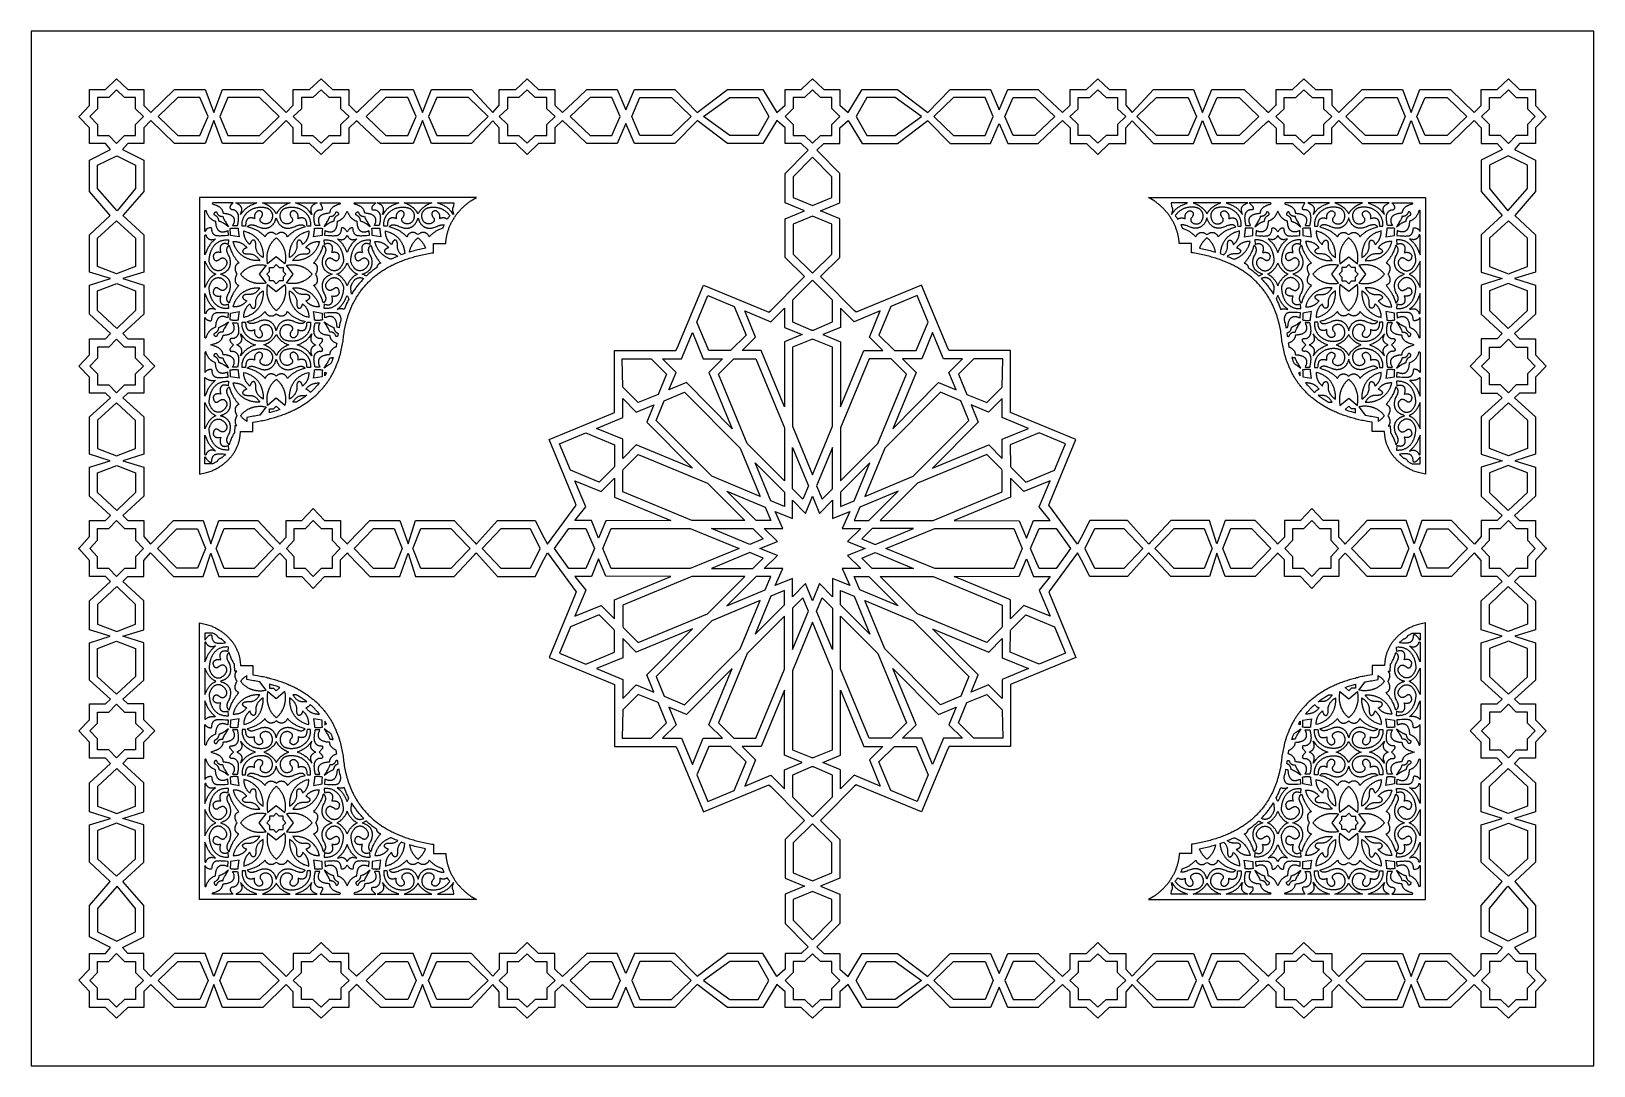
# Model space of a CAD drawing. Extents: x -1925 to 1925, y -1275 to 1275.
import ezdxf

# ---------------------------------------------------------------- set-up
doc = ezdxf.new("R2010")
doc.units = 0
doc.layers.add('LAYER_1', color=18, linetype='CONTINUOUS')

msp = doc.modelspace()

# ---------------------------------------------------------------- linework, layer by layer
at = {"layer": 'LAYER_1'}
for points in [[(-1925, -1275), (1925, -1275), (1925, 1275), (-1925, 1275)], [(-1648.6, 1064.6), (-1648.6, 1064.6), (-1667.9, 1084), (-1667.9, 1111.4), (-1695.3, 1111.4), (-1714.6, 1130.7), (-1734, 1111.4), (-1761.4, 1111.4), (-1761.4, 1084), (-1780.7, 1064.6), (-1761.4, 1045.3), (-1761.4, 1017.9), (-1734, 1017.9), (-1714.6, 998.6), (-1695.3, 1017.9), (-1667.9, 1017.9), (-1667.9, 1045.3), (-1648.6, 1064.6)], [(-1141.9, 1064.6), (-1141.9, 1064.6), (-1141.9, 1064.6), (-1162.3, 1084.1), (-1162.3, 1111.4), (-1190.9, 1111.4), (-1210.9, 1130.5), (-1231, 1111.4), (-1259.5, 1111.4), (-1259.5, 1084.1), (-1279.9, 1064.6), (-1259.5, 1045.2), (-1259.5, 1017.9), (-1231, 1017.9), (-1210.9, 998.8), (-1190.9, 1017.9), (-1162.3, 1017.9), (-1162.3, 1045.2), (-1141.9, 1064.6), (-1141.9, 1064.6)], [(-634.2, 1064.6), (-654.6, 1084.1), (-654.6, 1111.4), (-683.2, 1111.4), (-703.2, 1130.5), (-703.2, 1130.5), (-703.2, 1130.5), (-723.3, 1111.4), (-751.8, 1111.4), (-751.8, 1084.1), (-772.2, 1064.6), (-751.8, 1045.2), (-751.8, 1017.9), (-723.3, 1017.9), (-703.2, 998.8), (-703.2, 998.8), (-703.2, 998.8), (-683.2, 1017.9), (-654.6, 1017.9), (-654.6, 1045.2)], [(0, 998.9), (19.8, 1017.9), (47.4, 1017.9), (47.4, 1045), (67, 1064.6), (47.4, 1084.3), (47.4, 1111.4), (19.8, 1111.4), (0, 1130.4), (-19.8, 1111.4), (-47.4, 1111.4), (-47.4, 1084.3), (-67.1, 1064.6), (-47.4, 1045), (-47.4, 1017.9), (-19.8, 1017.9)], [(634.2, 1064.6), (654.6, 1084.1), (654.6, 1111.4), (683.2, 1111.4), (703.2, 1130.5), (703.2, 1130.5), (703.2, 1130.5), (723.3, 1111.4), (751.8, 1111.4), (751.8, 1084.1), (772.2, 1064.6), (751.8, 1045.2), (751.8, 1017.9), (723.3, 1017.9), (703.2, 998.8), (703.2, 998.8), (703.2, 998.8), (683.2, 1017.9), (654.6, 1017.9), (654.6, 1045.2)], [(1141.9, 1064.6), (1141.9, 1064.6), (1141.9, 1064.6), (1162.3, 1084.1), (1162.3, 1111.4), (1190.9, 1111.4), (1210.9, 1130.5), (1231, 1111.4), (1259.5, 1111.4), (1259.5, 1084.1), (1279.9, 1064.6), (1259.5, 1045.2), (1259.5, 1017.9), (1231, 1017.9), (1210.9, 998.8), (1190.9, 1017.9), (1162.3, 1017.9), (1162.3, 1045.2), (1141.9, 1064.6), (1141.9, 1064.6)], [(1648.6, 1064.6), (1648.6, 1064.6), (1667.9, 1084), (1667.9, 1111.4), (1695.3, 1111.4), (1714.6, 1130.7), (1734, 1111.4), (1761.4, 1111.4), (1761.4, 1084), (1780.7, 1064.6), (1761.4, 1045.3), (1761.4, 1017.9), (1734, 1017.9), (1714.6, 998.6), (1695.3, 1017.9), (1667.9, 1017.9), (1667.9, 1045.3), (1648.6, 1064.6)], [(-1489.3, 1064.6), (-1509.3, 1111.4), (-1563.6, 1111.4), (-1612, 1064.6), (-1563.6, 1017.9), (-1509.3, 1017.9)], [(-1313.9, 1064.6), (-1313.8, 1064.7), (-1362.7, 1111.4), (-1440.4, 1111.4), (-1460.6, 1064.7), (-1460.6, 1064.6), (-1460.6, 1064.6), (-1440.4, 1017.9), (-1362.7, 1017.9), (-1313.8, 1064.6)], [(-976.9, 1064.6), (-997, 1111.4), (-1051.3, 1111.4), (-1099.7, 1064.6), (-1051.3, 1017.9), (-997, 1017.9)], [(-799.1, 1064.6), (-799, 1064.7), (-847.9, 1111.4), (-925.6, 1111.4), (-945.9, 1064.7), (-945.9, 1064.6), (-945.9, 1064.6), (-925.6, 1017.9), (-847.9, 1017.9), (-799, 1064.6)], [(-474.2, 1064.6), (-474.2, 1064.6), (-494.5, 1111.3), (-547.7, 1111.4), (-596.7, 1064.6), (-547.7, 1017.9), (-494.5, 1017.9), (-474.2, 1064.6)], [(-445.2, 1064.6), (-445.2, 1064.6), (-425.4, 1111.4), (-347.1, 1111.4), (-299.3, 1064.6), (-347.1, 1017.9), (-425.4, 1017.9), (-445.2, 1064.6)], [(-268.5, 1064.6), (-268.5, 1064.6), (-203.4, 1111.4), (-134.2, 1111.4), (-107.2, 1064.6), (-134.2, 1017.9), (-203.4, 1017.9), (-268.5, 1064.6)], [(268.5, 1064.6), (268.5, 1064.6), (203.4, 1111.4), (134.2, 1111.4), (107.2, 1064.6), (134.2, 1017.9), (203.4, 1017.9), (268.5, 1064.6)], [(445.2, 1064.6), (445.2, 1064.6), (425.4, 1111.4), (347.1, 1111.4), (299.3, 1064.6), (347.1, 1017.9), (425.4, 1017.9), (445.2, 1064.6)], [(474.2, 1064.6), (474.2, 1064.6), (494.5, 1111.3), (547.7, 1111.4), (596.7, 1064.6), (547.7, 1017.9), (494.5, 1017.9), (474.2, 1064.6)], [(799.1, 1064.6), (799, 1064.7), (847.9, 1111.4), (925.6, 1111.4), (945.9, 1064.7), (945.8, 1064.6), (945.9, 1064.6), (925.6, 1017.9), (847.9, 1017.9), (799, 1064.6)], [(976.9, 1064.6), (997, 1111.4), (1051.3, 1111.4), (1099.7, 1064.6), (1051.3, 1017.9), (997, 1017.9)], [(1313.9, 1064.6), (1313.8, 1064.7), (1362.7, 1111.4), (1440.3, 1111.4), (1460.6, 1064.7), (1460.6, 1064.6), (1460.6, 1064.6), (1440.3, 1017.9), (1362.7, 1017.9), (1313.8, 1064.6)], [(1489.3, 1064.6), (1509.3, 1111.4), (1563.6, 1111.4), (1612, 1064.6), (1563.6, 1017.9), (1509.3, 1017.9)], [(-652.8, 10.6), (-582.4, 107), (-584.9, 113.5), (-649.2, 268.8), (-494, 333.1), (-487.8, 335.4), (-487.8, 342.4), (-488.2, 488.1), (-342.5, 487.7), (-342.4, 487.7), (-336.8, 487.7), (-333.2, 493.9), (-268.9, 649.1), (-113.7, 584.8), (-107.5, 582.3), (-102.8, 587), (-28, 662.1), (-19.9, 670.2), (-67.3, 717.4), (-67.4, 812.8), (-20.1, 832.2), (-67.5, 851.8), (-67.4, 924.6), (-14.2, 978.3), (-10.9, 981.6), (-10.9, 981.6), (-27.9, 997.9), (-67.4, 997.9), (-67.4, 1036.9), (-87.6, 1054.6), (-122.7, 997.9), (-209.8, 997.9), (-284.3, 1054.7), (-285.3, 1053.6), (-338.9, 997.9), (-438.6, 997.9), (-459.8, 1047.7), (-481.4, 997.9), (-555.7, 997.9), (-576.8, 1017.9), (-616.2, 1054.6), (-634.6, 1036.6), (-634.6, 997.9), (-675.2, 997.9), (-703.2, 971.1), (-731.3, 997.9), (-771.8, 997.9), (-771.8, 1036.6), (-787.5, 1054.3), (-839.9, 997.9), (-938.7, 997.9), (-961.2, 1054.6), (-984.3, 997.9), (-988.4, 997.9), (-1064, 997.9), (-1118, 1049.3), (-1123.6, 1054.5), (-1142.3, 1035.9), (-1142.3, 1036.6), (-1142.3, 997.9), (-1182.9, 997.9), (-1210.9, 971.1), (-1239, 997.9), (-1279.5, 997.9), (-1279.5, 1036.6), (-1296.5, 1054.6), (-1296.5, 1054.6), (-1354.7, 997.9), (-1453.5, 997.9), (-1474.9, 1054.6), (-1496.1, 997.9), (-1571.7, 997.9), (-1630.4, 1054.6), (-1647.9, 1037), (-1647.9, 997.9), (-1687, 997.9), (-1699.8, 983.1), (-1647.8, 957.4), (-1647.8, 879.9), (-1699.1, 820.8), (-1647.9, 773.4), (-1647.9, 681), (-1699.3, 665.5), (-1647.8, 648.8), (-1647.8, 577.9), (-1699.5, 529.6), (-1687, 516.5), (-1647.9, 516.5), (-1647.9, 477.4), (-1620.2, 449.8), (-1647.9, 422.2), (-1647.9, 383.1), (-1687, 383.1), (-1699.5, 371.6), (-1647.9, 324.8), (-1647.9, 232.3), (-1699, 216.2), (-1647.8, 200.1), (-1647.8, 129.3), (-1699.5, 81.4), (-1687, 68.9), (-1647.9, 68.9), (-1647.9, 29.8), (-1631, 11), (-1574.9, 68.8), (-1501.6, 68.7), (-1482.2, 11.3), (-1462.9, 68.9), (-1367.1, 68.9), (-1318.9, 18.2), (-1316.7, 16), (-1313.8, 12.8), (-1312.3, 11), (-1310.7, 13), (-1296.8, 28.3), (-1296.8, 68.9), (-1258, 68.9), (-1230.1, 98.2), (-1202.2, 68.9), (-1163.4, 68.9), (-1163.4, 28.3), (-1146.1, 11), (-1145.9, 11.4), (-1145.6, 11.8), (-1145.3, 12.2), (-1145, 12.5), (-1144.7, 12.9), (-1144.4, 13.2), (-1144.1, 13.6), (-1143.8, 13.9), (-1090.4, 69), (-1017.1, 69), (-996.6, 11.4), (-978.4, 68.9), (-882.6, 68.9), (-834.4, 17), (-832.3, 14.9), (-829.4, 11.8), (-828.7, 11.1), (-828.1, 11.7), (-776, 69), (-683, 69), (-662.3, 27.1)], [(-1713.7, 832.3), (-1761.5, 887.3), (-1761.4, 944.8), (-1713.9, 967.5), (-1668, 944.8), (-1668, 887.5)], [(0, 845.5), (47.4, 865.2), (47.4, 916.4), (0, 964.2), (-47.4, 916.4), (-47.5, 865.2)], [(1713.7, 832.3), (1761.4, 887.3), (1761.4, 944.8), (1713.9, 967.5), (1668, 944.8), (1668, 887.5)], [(-1510.5, 183), (-1493.5, 187.5), (-1481.5, 190.8), (-1479.3, 191.7), (-1477.2, 192.7), (-1475, 193.7), (-1473, 194.8), (-1470.9, 195.9), (-1468.9, 196.9), (-1466.9, 198.1), (-1464.9, 199.2), (-1463, 200.4), (-1461.1, 201.5), (-1459.2, 202.7), (-1457.4, 204), (-1455.6, 205.2), (-1453.8, 206.5), (-1452.1, 207.8), (-1450.4, 209.1), (-1448.7, 210.4), (-1447.1, 211.8), (-1445.5, 213.1), (-1444, 214.5), (-1442.4, 215.9), (-1440.9, 217.3), (-1439.5, 218.8), (-1438, 220.3), (-1436.6, 221.7), (-1435.3, 223.2), (-1433.9, 224.7), (-1432.6, 226.3), (-1431.4, 227.8), (-1430.2, 229.4), (-1429, 231), (-1427.8, 232.6), (-1426.7, 234.2), (-1425.6, 235.8), (-1424.6, 237.5), (-1423.5, 239.1), (-1422.6, 240.8), (-1421.6, 242.5), (-1420.7, 244.2), (-1419.8, 245.9), (-1419, 247.6), (-1418.2, 249.4), (-1417.4, 251.1), (-1416.7, 252.9), (-1416, 254.7), (-1415.3, 256.4), (-1414.7, 258.2), (-1414.1, 260), (-1413.5, 261.9), (-1413, 263.7), (-1412.5, 265.5), (-1412.1, 267.4), (-1411.7, 269.3), (-1411.3, 271.1), (-1411, 273), (-1410.7, 274.9), (-1410.4, 276.8), (-1410.2, 278.7), (-1409.3, 288.3), (-1379.2, 288.3), (-1379.2, 311), (-1367.8, 313), (-1364.1, 313.7), (-1360.4, 314.4), (-1356.8, 315.2), (-1353.2, 315.9), (-1349.7, 316.7), (-1346.2, 317.5), (-1342.7, 318.3), (-1339.3, 319.2), (-1335.9, 320.1), (-1332.6, 321), (-1329.3, 321.9), (-1326, 322.8), (-1322.8, 323.8), (-1319.7, 324.8), (-1316.5, 325.8), (-1313.4, 326.8), (-1310.4, 327.9), (-1307.3, 329), (-1304.4, 330), (-1301.4, 331.2), (-1298.5, 332.3), (-1295.6, 333.4), (-1292.8, 334.6), (-1290, 335.8), (-1287.3, 337), (-1284.5, 338.2), (-1281.9, 339.5), (-1279.2, 340.7), (-1276.6, 342), (-1274, 343.3), (-1271.5, 344.6), (-1269, 345.9), (-1266.5, 347.3), (-1264.1, 348.7), (-1261.7, 350), (-1259.3, 351.4), (-1257, 352.9), (-1254.7, 354.3), (-1252.4, 355.7), (-1250.2, 357.2), (-1248, 358.7), (-1245.8, 360.2), (-1243.7, 361.7), (-1241.6, 363.2), (-1239.5, 364.7), (-1237.5, 366.3), (-1235.5, 367.8), (-1233.5, 369.4), (-1231.5, 371), (-1229.6, 372.6), (-1227.8, 374.2), (-1225.9, 375.8), (-1224.1, 377.4), (-1222.3, 379.1), (-1220.5, 380.7), (-1218.8, 382.4), (-1217.1, 384.1), (-1215.4, 385.8), (-1213.8, 387.5), (-1212.2, 389.2), (-1210.6, 390.9), (-1209, 392.7), (-1207.5, 394.4), (-1206, 396.2), (-1204.5, 397.9), (-1203.1, 399.7), (-1201.6, 401.5), (-1200.2, 403.3), (-1198.9, 405.1), (-1197.5, 406.9), (-1196.2, 408.7), (-1194.9, 410.5), (-1193.7, 412.3), (-1192.4, 414.2), (-1191.2, 416), (-1190, 417.9), (-1188.8, 419.7), (-1187.7, 421.6), (-1186.6, 423.5), (-1185.5, 425.3), (-1184.4, 427.2), (-1183.4, 429.1), (-1182.3, 431), (-1181.3, 432.9), (-1180.3, 434.8), (-1179.4, 436.7), (-1178.4, 438.6), (-1177.5, 440.5), (-1176.6, 442.4), (-1175.8, 444.3), (-1174.9, 446.2), (-1174.1, 448.2), (-1173.3, 450.1), (-1172.5, 452), (-1171.7, 454), (-1171, 455.9), (-1170.2, 457.8), (-1169.5, 459.8), (-1168.8, 461.7), (-1168.2, 463.6), (-1167.5, 465.6), (-1166.9, 467.5), (-1166.3, 469.5), (-1165.7, 471.4), (-1165.1, 473.3), (-1164.5, 475.3), (-1164, 477.2), (-1163.4, 479.1), (-1162.9, 481.1), (-1162.4, 483), (-1161.9, 484.9), (-1161, 488.8), (-1160.2, 492.7), (-1159.4, 496.5), (-1158.7, 500.3), (-1158, 504.1), (-1157.4, 507.9), (-1156.8, 511.7), (-1156.4, 515.6), (-1155.9, 519.6), (-1155.4, 523.5), (-1154.9, 527.5), (-1154.2, 531.5), (-1153.6, 535.6), (-1152.8, 539.7), (-1152.1, 543.8), (-1151.6, 545.8), (-1151.2, 547.9), (-1150.7, 549.9), (-1150.3, 552), (-1149.8, 554), (-1149.3, 556.1), (-1148.8, 558.2), (-1148.2, 560.2), (-1147.7, 562.3), (-1147.1, 564.4), (-1146.5, 566.5), (-1145.9, 568.5), (-1145.2, 570.6), (-1144.6, 572.7), (-1143.9, 574.8), (-1143.2, 576.8), (-1142.5, 578.9), (-1141.7, 581), (-1141, 583.1), (-1140.2, 585.1), (-1139.4, 587.2), (-1138.5, 589.3), (-1137.7, 591.3), (-1136.8, 593.4), (-1135.9, 595.5), (-1135, 597.5), (-1134, 599.6), (-1133.1, 601.6), (-1132.1, 603.7), (-1131, 605.7), (-1130, 607.7), (-1128.9, 609.8), (-1127.8, 611.8), (-1126.7, 613.8), (-1125.6, 615.8), (-1124.4, 617.8), (-1123.2, 619.8), (-1121.9, 621.8), (-1120.7, 623.8), (-1119.4, 625.8), (-1118.1, 627.7), (-1116.7, 629.7), (-1115.4, 631.7), (-1114, 633.6), (-1112.5, 635.5), (-1111.1, 637.5), (-1109.6, 639.4), (-1108.1, 641.3), (-1106.5, 643.2), (-1104.9, 645.1), (-1103.3, 646.9), (-1101.7, 648.8), (-1100, 650.7), (-1098.3, 652.5), (-1096.5, 654.3), (-1094.8, 656.1), (-1093, 657.9), (-1091.1, 659.7), (-1089.2, 661.5), (-1087.3, 663.3), (-1085.4, 665), (-1083.4, 666.8), (-1081.4, 668.5), (-1079.4, 670.2), (-1077.3, 671.9), (-1075.2, 673.6), (-1073, 675.2), (-1070.8, 676.9), (-1068.6, 678.5), (-1066.3, 680.1), (-1064, 681.7), (-1061.7, 683.3), (-1059.3, 684.9), (-1056.9, 686.4), (-1054.4, 687.9), (-1052, 689.5), (-1049.4, 690.9), (-1046.9, 692.4), (-1044.2, 693.9), (-1041.6, 695.3), (-1038.9, 696.7), (-1036.2, 698.1), (-1033.4, 699.5), (-1030.6, 700.8), (-1027.7, 702.2), (-1024.8, 703.5), (-1021.9, 704.8), (-1018.9, 706), (-1015.9, 707.3), (-1012.8, 708.5), (-1009.7, 709.7), (-1006.6, 710.9), (-1003.4, 712), (-1000.1, 713.2), (-996.9, 714.3), (-993.5, 715.4), (-990.1, 716.4), (-986.7, 717.5), (-983.3, 718.5), (-979.8, 719.5), (-976.2, 720.4), (-972.6, 721.4), (-968.9, 722.3), (-965.2, 723.1), (-961.5, 724), (-957.7, 724.8), (-953.9, 725.6), (-950, 726.4), (-946, 727.1), (-942, 727.8), (-938, 728.5), (-933.9, 729.2), (-933.9, 752), (-903.5, 752), (-903.5, 753.9), (-903.3, 756), (-903.1, 758), (-902.9, 760), (-902.6, 762.1), (-902.3, 764.1), (-902, 766.1), (-901.6, 768.1), (-901.2, 770.1), (-900.8, 772.1), (-900.4, 774.1), (-899.9, 776.1), (-899.4, 778), (-898.8, 780), (-898.2, 781.9), (-897.6, 783.8), (-897, 785.7), (-896.3, 787.6), (-895.7, 789.5), (-894.9, 791.4), (-894.2, 793.3), (-893.4, 795.1), (-892.6, 797), (-891.8, 798.8), (-890.9, 800.6), (-890, 802.5), (-889.1, 804.3), (-888.2, 806), (-887.2, 807.8), (-886.2, 809.6), (-885.2, 811.3), (-884.1, 813), (-883, 814.7), (-881.9, 816.4), (-880.8, 818.1), (-879.7, 819.8), (-878.5, 821.4), (-877.3, 823.1), (-876.1, 824.7), (-874.8, 826.3), (-873.5, 827.9), (-872.2, 829.4), (-870.9, 831), (-869.6, 832.5), (-868.2, 834), (-866.8, 835.5), (-865.4, 837), (-863.9, 838.5), (-862.5, 839.9), (-861, 841.4), (-859.5, 842.8), (-858, 844.2), (-856.4, 845.6), (-854.8, 846.9), (-853.3, 848.2), (-851.6, 849.6), (-850, 850.8), (-848.4, 852.1), (-846.7, 853.4), (-845, 854.6), (-843.3, 855.8), (-841.6, 857), (-839.8, 858.2), (-838, 859.3), (-828.3, 865.5), (-1510.5, 865.4)], [(-1421.1, 851.9), (-1368.8, 851.9), (-1378.5, 848.3), (-1380.5, 847.5), (-1382.5, 846.5), (-1384.4, 845.6), (-1386.3, 844.5), (-1388.2, 843.4), (-1390, 842.3), (-1391.8, 841), (-1393.6, 839.8), (-1395.2, 838.4), (-1396.9, 837), (-1398.5, 835.6), (-1400, 834.1), (-1401.5, 832.5), (-1402.8, 831), (-1409, 823.4), (-1406.6, 831.3), (-1406.5, 831.9), (-1406.2, 833), (-1406.1, 834), (-1406, 835), (-1406, 836), (-1406.1, 836.9), (-1406.2, 837.8), (-1406.4, 838.7), (-1406.6, 839.5), (-1406.9, 840.3), (-1407.2, 841), (-1407.6, 841.7), (-1408, 842.4), (-1408.4, 843.1), (-1408.9, 843.7), (-1409.4, 844.3), (-1409.9, 844.9), (-1410.4, 845.4), (-1410.9, 845.9), (-1411.4, 846.3), (-1412.4, 847.1), (-1413.4, 847.8), (-1414.2, 848.3), (-1414.8, 848.7)], [(-1355.5, 851.9), (-1286.8, 851.9), (-1295, 848.6), (-1296, 848.2), (-1297, 847.8), (-1297.9, 847.3), (-1298.9, 846.8), (-1299.9, 846.3), (-1300.8, 845.8), (-1301.8, 845.2), (-1302.7, 844.6), (-1303.6, 844), (-1304.5, 843.4), (-1305.4, 842.8), (-1306.3, 842.1), (-1307.2, 841.5), (-1308, 840.8), (-1308.9, 840.1), (-1309.7, 839.4), (-1310.5, 838.6), (-1311.3, 837.9), (-1312.1, 837.1), (-1312.8, 836.3), (-1313.6, 835.5), (-1314.3, 834.7), (-1315, 833.9), (-1315.7, 833.1), (-1316.3, 832.3), (-1317, 831.4), (-1317.6, 830.6), (-1318.2, 829.7), (-1318.8, 828.8), (-1319.3, 827.9), (-1321.2, 824.8), (-1323, 827.9), (-1323.6, 828.8), (-1324.1, 829.7), (-1324.7, 830.6), (-1325.4, 831.4), (-1326, 832.3), (-1326.7, 833.1), (-1327.4, 833.9), (-1328.1, 834.7), (-1328.8, 835.5), (-1329.5, 836.3), (-1330.3, 837.1), (-1331.1, 837.9), (-1331.9, 838.6), (-1332.7, 839.4), (-1333.5, 840.1), (-1334.3, 840.8), (-1335.2, 841.5), (-1336.1, 842.1), (-1336.9, 842.8), (-1337.8, 843.4), (-1338.7, 844), (-1339.7, 844.6), (-1340.6, 845.2), (-1341.5, 845.8), (-1342.5, 846.3), (-1343.5, 846.8), (-1344.4, 847.3), (-1345.4, 847.8), (-1346.4, 848.2), (-1347.4, 848.6)], [(-1273.6, 851.9), (-1220.8, 851.9), (-1227, 849), (-1227.5, 848.7), (-1228.2, 848.3), (-1229, 847.8), (-1229.9, 847.1), (-1230.4, 846.8), (-1230.9, 846.3), (-1231.5, 845.9), (-1232, 845.4), (-1232.5, 844.9), (-1233, 844.3), (-1233.5, 843.7), (-1233.9, 843.1), (-1234.4, 842.4), (-1234.8, 841.7), (-1235.1, 841), (-1235.5, 840.3), (-1235.8, 839.5), (-1236, 838.7), (-1236.2, 837.8), (-1236.3, 836.9), (-1236.4, 836), (-1236.4, 835), (-1236.3, 834), (-1236.1, 833), (-1236, 832.4), (-1235.9, 831.9), (-1235.8, 831.3), (-1233.3, 823.4), (-1239.5, 831), (-1240.9, 832.5), (-1242.4, 834.1), (-1243.9, 835.6), (-1245.5, 837), (-1247.1, 838.4), (-1248.8, 839.8), (-1250.5, 841), (-1252.3, 842.3), (-1254.2, 843.4), (-1256, 844.5), (-1257.9, 845.6), (-1259.9, 846.5), (-1261.8, 847.5), (-1263.8, 848.3)], [(-1072.4, 851.9), (-1019.6, 851.9), (-1029.4, 848.3), (-1031.4, 847.5), (-1033.3, 846.5), (-1035.3, 845.6), (-1037.2, 844.5), (-1039, 843.4), (-1040.9, 842.3), (-1042.7, 841), (-1044.4, 839.8), (-1046.1, 838.4), (-1047.7, 837), (-1049.3, 835.6), (-1050.8, 834.1), (-1052.3, 832.5), (-1053.7, 831), (-1059.9, 823.4), (-1057.4, 831.3), (-1057.3, 831.9), (-1057.2, 832.4), (-1057.1, 833), (-1056.9, 834), (-1056.8, 835), (-1056.8, 836), (-1056.9, 836.9), (-1057, 837.8), (-1057.2, 838.7), (-1057.5, 839.5), (-1057.7, 840.3), (-1058.1, 841), (-1058.4, 841.7), (-1058.8, 842.4), (-1059.3, 843.1), (-1059.7, 843.7), (-1060.2, 844.3), (-1060.7, 844.9), (-1061.2, 845.4), (-1061.7, 845.9), (-1062.3, 846.3), (-1062.8, 846.8), (-1063.3, 847.1), (-1064.2, 847.8), (-1065, 848.3), (-1065.7, 848.7), (-1066.2, 849)], [(-972, 824.8), (-973.9, 827.9), (-974.4, 828.8), (-975, 829.7), (-975.6, 830.6), (-976.2, 831.4), (-976.9, 832.3), (-977.5, 833.1), (-978.2, 833.9), (-978.9, 834.7), (-979.6, 835.5), (-980.4, 836.3), (-981.1, 837.1), (-981.9, 837.9), (-982.7, 838.6), (-983.5, 839.4), (-984.3, 840.1), (-985.2, 840.8), (-986, 841.5), (-986.9, 842.1), (-987.8, 842.8), (-988.7, 843.4), (-989.6, 844), (-990.5, 844.6), (-991.4, 845.2), (-992.4, 845.8), (-993.3, 846.3), (-994.3, 846.8), (-995.3, 847.3), (-996.2, 847.8), (-997.2, 848.2), (-998.2, 848.6), (-1006.4, 851.9), (-937.7, 851.9), (-945.8, 848.6), (-946.8, 848.2), (-947.8, 847.8), (-948.8, 847.3), (-949.7, 846.8), (-950.7, 846.3), (-951.7, 845.8), (-952.6, 845.2), (-953.5, 844.6), (-954.5, 844), (-955.4, 843.4), (-956.3, 842.8), (-957.1, 842.1), (-958, 841.5), (-958.9, 840.8), (-959.7, 840.1), (-960.5, 839.4), (-961.3, 838.6), (-962.1, 837.9), (-962.9, 837.1), (-963.7, 836.3), (-964.4, 835.5), (-965.1, 834.7), (-965.8, 833.9), (-966.5, 833.1), (-967.2, 832.3), (-967.8, 831.4), (-968.5, 830.6), (-969.1, 829.7), (-969.6, 828.8), (-970.2, 827.9)], [(-924.4, 851.9), (-883.9, 851.9), (-884.4, 843.6), (-884.8, 843.1), (-885.2, 842.4), (-885.6, 841.7), (-886, 841), (-886.3, 840.3), (-886.6, 839.5), (-886.8, 838.7), (-887, 837.8), (-887.1, 836.9), (-887.2, 836), (-887.2, 835), (-887.1, 834), (-887, 833), (-886.7, 831.9), (-886.6, 831.3), (-884.2, 823.4), (-890.4, 831), (-891.7, 832.5), (-893.2, 834.1), (-894.7, 835.6), (-896.3, 837), (-898, 838.4), (-899.6, 839.8), (-901.4, 841), (-903.2, 842.3), (-905, 843.4), (-906.9, 844.5), (-908.8, 845.6), (-910.7, 846.5), (-912.7, 847.5), (-914.7, 848.3)], [(1510.5, 183), (1493.5, 187.5), (1481.5, 190.8), (1479.3, 191.7), (1477.2, 192.7), (1475, 193.7), (1473, 194.8), (1470.9, 195.9), (1468.9, 196.9), (1466.9, 198.1), (1464.9, 199.2), (1463, 200.4), (1461.1, 201.5), (1459.2, 202.7), (1457.4, 204), (1455.6, 205.2), (1453.8, 206.5), (1452.1, 207.8), (1450.4, 209.1), (1448.7, 210.4), (1447.1, 211.8), (1445.5, 213.1), (1443.9, 214.5), (1442.4, 215.9), (1440.9, 217.3), (1439.5, 218.8), (1438, 220.3), (1436.6, 221.7), (1435.3, 223.2), (1433.9, 224.7), (1432.6, 226.3), (1431.4, 227.8), (1430.2, 229.4), (1429, 231), (1427.8, 232.6), (1426.7, 234.2), (1425.6, 235.8), (1424.6, 237.5), (1423.5, 239.1), (1422.6, 240.8), (1421.6, 242.5), (1420.7, 244.2), (1419.8, 245.9), (1419, 247.6), (1418.2, 249.4), (1417.4, 251.1), (1416.7, 252.9), (1416, 254.7), (1415.3, 256.4), (1414.7, 258.2), (1414.1, 260), (1413.5, 261.9), (1413, 263.7), (1412.5, 265.5), (1412.1, 267.4), (1411.7, 269.3), (1411.3, 271.1), (1411, 273), (1410.7, 274.9), (1410.4, 276.8), (1410.2, 278.7), (1409.3, 288.3), (1379.2, 288.3), (1379.2, 311), (1367.8, 313), (1364.1, 313.7), (1360.4, 314.4), (1356.8, 315.2), (1353.2, 315.9), (1349.7, 316.7), (1346.2, 317.5), (1342.7, 318.3), (1339.3, 319.2), (1335.9, 320.1), (1332.6, 321), (1329.3, 321.9), (1326, 322.8), (1322.8, 323.8), (1319.6, 324.8), (1316.5, 325.8), (1313.4, 326.8), (1310.4, 327.9), (1307.3, 329), (1304.4, 330), (1301.4, 331.2), (1298.5, 332.3), (1295.6, 333.4), (1292.8, 334.6), (1290, 335.8), (1287.3, 337), (1284.5, 338.2), (1281.8, 339.5), (1279.2, 340.7), (1276.6, 342), (1274, 343.3), (1271.5, 344.6), (1269, 345.9), (1266.5, 347.3), (1264.1, 348.7), (1261.7, 350), (1259.3, 351.4), (1257, 352.9), (1254.7, 354.3), (1252.4, 355.7), (1250.2, 357.2), (1248, 358.7), (1245.8, 360.2), (1243.7, 361.7), (1241.6, 363.2), (1239.5, 364.7), (1237.5, 366.3), (1235.5, 367.8), (1233.5, 369.4), (1231.5, 371), (1229.6, 372.6), (1227.8, 374.2), (1225.9, 375.8), (1224.1, 377.4), (1222.3, 379.1), (1220.5, 380.7), (1218.8, 382.4), (1217.1, 384.1), (1215.4, 385.8), (1213.8, 387.5), (1212.2, 389.2), (1210.6, 390.9), (1209, 392.7), (1207.5, 394.4), (1206, 396.2), (1204.5, 397.9), (1203.1, 399.7), (1201.6, 401.5), (1200.2, 403.3), (1198.9, 405.1), (1197.5, 406.9), (1196.2, 408.7), (1194.9, 410.5), (1193.6, 412.3), (1192.4, 414.2), (1191.2, 416), (1190, 417.9), (1188.8, 419.7), (1187.7, 421.6), (1186.6, 423.5), (1185.5, 425.3), (1184.4, 427.2), (1183.3, 429.1), (1182.3, 431), (1181.3, 432.9), (1180.3, 434.8), (1179.4, 436.7), (1178.4, 438.6), (1177.5, 440.5), (1176.6, 442.4), (1175.8, 444.3), (1174.9, 446.2), (1174.1, 448.2), (1173.3, 450.1), (1172.5, 452), (1171.7, 454), (1171, 455.9), (1170.2, 457.8), (1169.5, 459.8), (1168.8, 461.7), (1168.2, 463.6), (1167.5, 465.6), (1166.9, 467.5), (1166.2, 469.5), (1165.6, 471.4), (1165.1, 473.3), (1164.5, 475.3), (1164, 477.2), (1163.4, 479.1), (1162.9, 481.1), (1162.4, 483), (1161.9, 484.9), (1161, 488.8), (1160.2, 492.7), (1159.4, 496.5), (1158.6, 500.3), (1158, 504.1), (1157.3, 507.9), (1156.8, 511.7), (1156.4, 515.6), (1155.9, 519.6), (1155.4, 523.5), (1154.9, 527.5), (1154.2, 531.5), (1153.6, 535.6), (1152.8, 539.7), (1152.1, 543.8), (1151.6, 545.8), (1151.2, 547.9), (1150.7, 549.9), (1150.3, 552), (1149.8, 554), (1149.3, 556.1), (1148.7, 558.2), (1148.2, 560.2), (1147.6, 562.3), (1147.1, 564.4), (1146.5, 566.5), (1145.8, 568.5), (1145.2, 570.6), (1144.6, 572.7), (1143.9, 574.8), (1143.2, 576.8), (1142.5, 578.9), (1141.7, 581), (1140.9, 583.1), (1140.2, 585.1), (1139.4, 587.2), (1138.5, 589.3), (1137.7, 591.3), (1136.8, 593.4), (1135.9, 595.5), (1135, 597.5), (1134, 599.6), (1133.1, 601.6), (1132.1, 603.7), (1131, 605.7), (1130, 607.7), (1128.9, 609.8), (1127.8, 611.8), (1126.7, 613.8), (1125.5, 615.8), (1124.4, 617.8), (1123.2, 619.8), (1121.9, 621.8), (1120.7, 623.8), (1119.4, 625.8), (1118.1, 627.7), (1116.7, 629.7), (1115.4, 631.7), (1114, 633.6), (1112.5, 635.5), (1111.1, 637.5), (1109.6, 639.4), (1108.1, 641.3), (1106.5, 643.2), (1104.9, 645.1), (1103.3, 646.9), (1101.7, 648.8), (1100, 650.7), (1098.3, 652.5), (1096.5, 654.3), (1094.8, 656.1), (1093, 657.9), (1091.1, 659.7), (1089.2, 661.5), (1087.3, 663.3), (1085.4, 665), (1083.4, 666.8), (1081.4, 668.5), (1079.4, 670.2), (1077.3, 671.9), (1075.2, 673.6), (1073, 675.2), (1070.8, 676.9), (1068.6, 678.5), (1066.3, 680.1), (1064, 681.7), (1061.7, 683.3), (1059.3, 684.9), (1056.9, 686.4), (1054.4, 687.9), (1051.9, 689.5), (1049.4, 690.9), (1046.8, 692.4), (1044.2, 693.9), (1041.6, 695.3), (1038.9, 696.7), (1036.2, 698.1), (1033.4, 699.5), (1030.6, 700.8), (1027.7, 702.2), (1024.8, 703.5), (1021.9, 704.8), (1018.9, 706), (1015.9, 707.3), (1012.8, 708.5), (1009.7, 709.7), (1006.6, 710.9), (1003.4, 712), (1000.1, 713.2), (996.8, 714.3), (993.5, 715.4), (990.1, 716.4), (986.7, 717.5), (983.3, 718.5), (979.7, 719.5), (976.2, 720.4), (972.6, 721.4), (968.9, 722.3), (965.2, 723.1), (961.5, 724), (957.7, 724.8), (953.9, 725.6), (950, 726.4), (946, 727.1), (942, 727.8), (938, 728.5), (933.9, 729.2), (933.9, 752), (903.5, 752), (903.4, 753.9), (903.3, 756), (903.1, 758), (902.9, 760), (902.6, 762.1), (902.3, 764.1), (902, 766.1), (901.6, 768.1), (901.2, 770.1), (900.8, 772.1), (900.3, 774.1), (899.9, 776.1), (899.4, 778), (898.8, 780), (898.2, 781.9), (897.6, 783.8), (897, 785.7), (896.3, 787.6), (895.6, 789.5), (894.9, 791.4), (894.2, 793.3), (893.4, 795.1), (892.6, 797), (891.8, 798.8), (890.9, 800.6), (890, 802.5), (889.1, 804.3), (888.2, 806), (887.2, 807.8), (886.2, 809.6), (885.2, 811.3), (884.1, 813), (883, 814.7), (881.9, 816.4), (880.8, 818.1), (879.7, 819.8), (878.5, 821.4), (877.3, 823.1), (876.1, 824.7), (874.8, 826.3), (873.5, 827.9), (872.2, 829.4), (870.9, 831), (869.6, 832.5), (868.2, 834), (866.8, 835.5), (865.4, 837), (863.9, 838.5), (862.5, 839.9), (861, 841.4), (859.5, 842.8), (858, 844.2), (856.4, 845.6), (854.8, 846.9), (853.3, 848.2), (851.6, 849.6), (850, 850.8), (848.4, 852.1), (846.7, 853.4), (845, 854.6), (843.3, 855.8), (841.5, 857), (839.8, 858.2), (838, 859.3), (828.3, 865.5), (1510.5, 865.4)], [(924.4, 851.9), (883.9, 851.9), (884.4, 843.6), (884.8, 843.1), (885.2, 842.4), (885.6, 841.7), (886, 841), (886.3, 840.3), (886.6, 839.5), (886.8, 838.7), (887, 837.8), (887.1, 836.9), (887.2, 836), (887.2, 835), (887.1, 834), (887, 833), (886.7, 831.9), (886.6, 831.3), (884.2, 823.4), (890.3, 831), (891.7, 832.5), (893.2, 834.1), (894.7, 835.6), (896.3, 837), (897.9, 838.4), (899.6, 839.8), (901.4, 841), (903.2, 842.3), (905, 843.4), (906.9, 844.5), (908.8, 845.6), (910.7, 846.5), (912.7, 847.5), (914.6, 848.3)], [(972, 824.8), (973.8, 827.9), (974.4, 828.8), (975, 829.7), (975.6, 830.6), (976.2, 831.4), (976.8, 832.3), (977.5, 833.1), (978.2, 833.9), (978.9, 834.7), (979.6, 835.5), (980.4, 836.3), (981.1, 837.1), (981.9, 837.9), (982.7, 838.6), (983.5, 839.4), (984.3, 840.1), (985.2, 840.8), (986, 841.5), (986.9, 842.1), (987.8, 842.8), (988.7, 843.4), (989.6, 844), (990.5, 844.6), (991.4, 845.2), (992.4, 845.8), (993.3, 846.3), (994.3, 846.8), (995.3, 847.3), (996.2, 847.8), (997.2, 848.2), (998.2, 848.6), (1006.4, 851.9), (937.7, 851.9), (945.8, 848.6), (946.8, 848.2), (947.8, 847.8), (948.8, 847.3), (949.7, 846.8), (950.7, 846.3), (951.7, 845.8), (952.6, 845.2), (953.5, 844.6), (954.4, 844), (955.4, 843.4), (956.3, 842.8), (957.1, 842.1), (958, 841.5), (958.9, 840.8), (959.7, 840.1), (960.5, 839.4), (961.3, 838.6), (962.1, 837.9), (962.9, 837.1), (963.7, 836.3), (964.4, 835.5), (965.1, 834.7), (965.8, 833.9), (966.5, 833.1), (967.2, 832.3), (967.8, 831.4), (968.5, 830.6), (969.1, 829.7), (969.6, 828.8), (970.2, 827.9)], [(1072.4, 851.9), (1019.6, 851.9), (1029.4, 848.3), (1031.4, 847.5), (1033.3, 846.5), (1035.3, 845.6), (1037.2, 844.5), (1039, 843.4), (1040.9, 842.3), (1042.7, 841), (1044.4, 839.8), (1046.1, 838.4), (1047.7, 837), (1049.3, 835.6), (1050.8, 834.1), (1052.3, 832.5), (1053.7, 831), (1059.9, 823.4), (1057.4, 831.3), (1057.3, 831.9), (1057.2, 832.4), (1057.1, 833), (1056.9, 834), (1056.8, 835), (1056.8, 836), (1056.9, 836.9), (1057, 837.8), (1057.2, 838.7), (1057.4, 839.5), (1057.7, 840.3), (1058.1, 841), (1058.4, 841.7), (1058.8, 842.4), (1059.3, 843.1), (1059.7, 843.7), (1060.2, 844.3), (1060.7, 844.9), (1061.2, 845.4), (1061.7, 845.9), (1062.3, 846.3), (1062.8, 846.8), (1063.2, 847.1), (1064.2, 847.8), (1065, 848.3), (1065.7, 848.7), (1066.2, 849)], [(1273.6, 851.9), (1220.8, 851.9), (1227, 849), (1227.5, 848.7), (1228.2, 848.3), (1229, 847.8), (1229.9, 847.1), (1230.4, 846.8), (1230.9, 846.3), (1231.5, 845.9), (1232, 845.4), (1232.5, 844.9), (1233, 844.3), (1233.5, 843.7), (1233.9, 843.1), (1234.3, 842.4), (1234.8, 841.7), (1235.1, 841), (1235.5, 840.3), (1235.7, 839.5), (1236, 838.7), (1236.2, 837.8), (1236.3, 836.9), (1236.4, 836), (1236.4, 835), (1236.3, 834), (1236.1, 833), (1236, 832.4), (1235.9, 831.9), (1235.8, 831.3), (1233.3, 823.4), (1239.5, 831), (1240.9, 832.5), (1242.4, 834.1), (1243.9, 835.6), (1245.5, 837), (1247.1, 838.4), (1248.8, 839.8), (1250.5, 841), (1252.3, 842.3), (1254.2, 843.4), (1256, 844.5), (1257.9, 845.6), (1259.9, 846.5), (1261.8, 847.5), (1263.8, 848.3)], [(1355.5, 851.9), (1286.8, 851.9), (1295, 848.6), (1296, 848.2), (1297, 847.8), (1297.9, 847.3), (1298.9, 846.8), (1299.9, 846.3), (1300.8, 845.8), (1301.8, 845.2), (1302.7, 844.6), (1303.6, 844), (1304.5, 843.4), (1305.4, 842.8), (1306.3, 842.1), (1307.2, 841.5), (1308, 840.8), (1308.9, 840.1), (1309.7, 839.4), (1310.5, 838.6), (1311.3, 837.9), (1312.1, 837.1), (1312.8, 836.3), (1313.6, 835.5), (1314.3, 834.7), (1315, 833.9), (1315.7, 833.1), (1316.3, 832.3), (1317, 831.4), (1317.6, 830.6), (1318.2, 829.7), (1318.8, 828.8), (1319.3, 827.9), (1321.2, 824.8), (1323, 827.9), (1323.6, 828.8), (1324.1, 829.7), (1324.7, 830.6), (1325.4, 831.4), (1326, 832.3), (1326.7, 833.1), (1327.4, 833.9), (1328.1, 834.7), (1328.8, 835.5), (1329.5, 836.3), (1330.3, 837.1), (1331.1, 837.9), (1331.9, 838.6), (1332.7, 839.4), (1333.5, 840.1), (1334.3, 840.8), (1335.2, 841.5), (1336.1, 842.1), (1336.9, 842.8), (1337.8, 843.4), (1338.7, 844), (1339.7, 844.6), (1340.6, 845.2), (1341.5, 845.8), (1342.5, 846.3), (1343.4, 846.8), (1344.4, 847.3), (1345.4, 847.8), (1346.4, 848.2), (1347.4, 848.6)], [(1421.1, 851.9), (1368.8, 851.9), (1378.5, 848.3), (1380.5, 847.5), (1382.5, 846.5), (1384.4, 845.6), (1386.3, 844.5), (1388.2, 843.4), (1390, 842.3), (1391.8, 841), (1393.6, 839.8), (1395.2, 838.4), (1396.9, 837), (1398.5, 835.6), (1400, 834.1), (1401.4, 832.5), (1402.8, 831), (1409, 823.4), (1406.6, 831.3), (1406.4, 831.9), (1406.2, 833), (1406.1, 834), (1406, 835), (1406, 836), (1406.1, 836.9), (1406.2, 837.8), (1406.4, 838.7), (1406.6, 839.5), (1406.9, 840.3), (1407.2, 841), (1407.6, 841.7), (1408, 842.4), (1408.4, 843.1), (1408.9, 843.7), (1409.4, 844.3), (1409.9, 844.9), (1410.4, 845.4), (1410.9, 845.9), (1411.4, 846.3), (1412.4, 847.1), (1413.4, 847.8), (1414.2, 848.3), (1414.8, 848.7)], [(-1438.9, 793.2), (-1446.2, 798.6), (-1447.2, 799.3), (-1448.2, 799.9), (-1449.2, 800.6), (-1450.2, 801.2), (-1451.2, 801.8), (-1452.2, 802.4), (-1453.2, 802.9), (-1454.3, 803.5), (-1455.3, 804), (-1456.4, 804.5), (-1457.5, 805), (-1458.6, 805.5), (-1459.7, 806), (-1460.8, 806.4), (-1462.7, 807.1), (-1463, 809), (-1463.2, 810), (-1463.4, 810.9), (-1463.6, 811.7), (-1463.9, 812.5), (-1464.2, 813.2), (-1464.5, 814), (-1464.9, 814.6), (-1465.2, 815.3), (-1465.6, 815.8), (-1466, 816.4), (-1466.5, 816.9), (-1466.9, 817.4), (-1467.3, 817.9), (-1467.8, 818.3), (-1468.2, 818.7), (-1468.6, 819.1), (-1469.1, 819.4), (-1469.9, 820), (-1470.7, 820.5), (-1471.4, 820.9), (-1472.6, 821.5), (-1473, 821.7), (-1473.5, 822), (-1473.8, 822.5), (-1474, 822.8), (-1474.2, 823.1), (-1474.3, 823.5), (-1474.3, 824.2), (-1474.3, 824.8), (-1474.2, 825.4), (-1474, 826.1), (-1473.8, 826.6), (-1473.5, 827.2), (-1473.1, 827.7), (-1472.7, 828.2), (-1472.3, 828.7), (-1471.8, 829.1), (-1471.2, 829.4), (-1470.6, 829.7), (-1470.2, 829.7), (-1469.8, 829.7), (-1469.4, 829.7), (-1468.8, 829.5), (-1468.3, 829.1), (-1468.1, 828.7), (-1467.8, 828.2), (-1467.2, 826.9), (-1466.8, 826), (-1466.3, 825.1), (-1465.6, 824.2), (-1465.3, 823.7), (-1464.9, 823.2), (-1464.5, 822.7), (-1464.1, 822.3), (-1463.6, 821.8), (-1463.1, 821.4), (-1462.6, 821), (-1462.1, 820.6), (-1461.5, 820.2), (-1460.8, 819.9), (-1460.2, 819.6), (-1459.4, 819.3), (-1458.7, 819.1), (-1457.9, 818.9), (-1457, 818.8), (-1456.1, 818.7), (-1455.2, 818.7), (-1452.9, 818.8), (-1452.3, 816.5), (-1451.9, 815.4), (-1451.4, 814.2), (-1451, 813.1), (-1450.4, 812), (-1449.9, 810.9), (-1449.3, 809.8), (-1448.6, 808.7), (-1447.3, 806.5), (-1445.9, 804.3), (-1444.5, 802.1)], [(-1366.7, 840.8), (-1365.2, 841), (-1363.6, 841.1), (-1362, 841.3), (-1360.3, 841.3), (-1358.5, 841.4), (-1356.6, 841.4), (-1354.8, 841.3), (-1352.9, 841.1), (-1351.9, 841), (-1351, 840.9), (-1350, 840.7), (-1349.1, 840.6), (-1348.1, 840.4), (-1347.2, 840.1), (-1346.3, 839.9), (-1345.3, 839.6), (-1344.4, 839.3), (-1343.5, 838.9), (-1342.6, 838.5), (-1341.8, 838.1), (-1340.9, 837.7), (-1340.1, 837.2), (-1339.2, 836.6), (-1338.4, 836.1), (-1337.7, 835.4), (-1336.9, 834.8), (-1336.2, 834.1), (-1335.5, 833.3), (-1334.9, 832.6), (-1334.3, 831.7), (-1333.7, 830.9), (-1333.1, 829.9), (-1332.7, 829), (-1332.2, 827.9), (-1331.8, 826.9), (-1331.4, 825.8), (-1331.1, 824.6), (-1330.8, 823.4), (-1330.6, 822.1), (-1330.5, 820.8), (-1330.5, 820.3), (-1330.5, 819.5), (-1330.6, 818.5), (-1330.7, 817.1), (-1330.8, 816.4), (-1331, 815.6), (-1331.2, 814.7), (-1331.4, 813.9), (-1331.6, 813), (-1331.9, 812), (-1332.3, 811.1), (-1332.7, 810.1), (-1333.1, 809.2), (-1333.6, 808.3), (-1334.2, 807.3), (-1334.8, 806.4), (-1335.5, 805.5), (-1336.3, 804.7), (-1337.2, 803.9), (-1337.6, 803.5), (-1338.1, 803.1), (-1338.6, 802.8), (-1339.1, 802.5), (-1339.7, 802.1), (-1340.2, 801.8), (-1340.8, 801.5), (-1341.4, 801.3), (-1342, 801), (-1342.7, 800.8), (-1343.3, 800.6), (-1344, 800.5), (-1344.7, 800.3), (-1345.4, 800.2), (-1346.2, 800.1), (-1347, 800), (-1347.8, 800), (-1348.7, 800), (-1349, 800), (-1349.6, 800.1), (-1350.4, 800.3), (-1351.3, 800.5), (-1352.4, 800.8), (-1353.5, 801.2), (-1354.1, 801.5), (-1354.7, 801.8), (-1355.4, 802.1), (-1356, 802.4), (-1356.6, 802.8), (-1357.2, 803.2), (-1357.8, 803.6), (-1358.3, 804.1), (-1358.9, 804.6), (-1359.4, 805.2), (-1359.8, 805.8), (-1360.2, 806.5), (-1360.6, 807.2), (-1360.8, 807.9), (-1361, 808.8), (-1361.2, 809.6), (-1361.2, 810.5), (-1361.1, 811.4), (-1360.9, 812.4), (-1360.6, 813.5), (-1360.3, 814), (-1359.9, 814.5), (-1359.3, 815.2), (-1358.7, 816), (-1358, 817), (-1357.2, 818.1), (-1356.9, 818.7), (-1356.5, 819.3), (-1356.2, 820), (-1355.9, 820.6), (-1355.7, 821.3), (-1355.4, 821.9), (-1355.3, 822.6), (-1355.1, 823.3), (-1355, 823.9), (-1355, 824.6), (-1355, 825.2), (-1355.1, 825.9), (-1355.2, 826.5), (-1355.3, 826.8), (-1355.4, 827.1), (-1355.6, 827.4), (-1355.7, 827.7), (-1355.9, 828), (-1356.1, 828.3), (-1356.3, 828.7), (-1356.6, 829), (-1356.8, 829.3), (-1357.1, 829.6), (-1357.5, 829.9), (-1357.8, 830.2), (-1358.2, 830.5), (-1358.6, 830.8), (-1359.1, 831.1), (-1359.5, 831.3), (-1359.9, 831.5), (-1360.3, 831.7), (-1360.7, 831.9), (-1361.1, 832), (-1361.4, 832.1), (-1361.8, 832.2), (-1362.2, 832.3), (-1362.6, 832.4), (-1362.9, 832.4), (-1363.2, 832.4), (-1363.9, 832.4), (-1364.6, 832.3), (-1365.3, 832.2), (-1365.9, 832), (-1366.6, 831.7), (-1367.2, 831.4), (-1367.8, 831), (-1368.4, 830.6), (-1369, 830.2), (-1369.5, 829.7), (-1370.1, 829.3), (-1370.6, 828.8), (-1371.1, 828.2), (-1371.5, 827.7), (-1372.4, 826.7), (-1373.1, 825.7), (-1373.6, 824.9), (-1374, 824.2), (-1374.3, 823.7), (-1374.3, 823.6), (-1374.5, 822.7), (-1374.6, 821.6), (-1374.8, 820.6), (-1374.8, 819.5), (-1374.9, 818.4), (-1374.9, 817.3), (-1374.9, 816.2), (-1374.8, 812.7), (-1377.4, 813.9), (-1377.9, 814), (-1378.4, 814.2), (-1379, 814.4), (-1379.5, 814.5), (-1380.1, 814.6), (-1380.6, 814.7), (-1381.2, 814.8), (-1381.8, 814.9), (-1382.4, 814.9), (-1383, 814.9), (-1383.6, 814.9), (-1384.2, 814.9), (-1384.8, 814.9), (-1385.4, 814.8), (-1386, 814.8), (-1386.6, 814.7), (-1387.2, 814.6), (-1387.7, 814.4), (-1388.3, 814.3), (-1388.8, 814.1), (-1389.3, 813.9), (-1389.8, 813.7), (-1390.3, 813.5), (-1390.7, 813.2), (-1391.2, 813), (-1391.6, 812.7), (-1391.9, 812.4), (-1392.3, 812.1), (-1392.6, 811.8), (-1392.9, 811.4), (-1393.2, 811.1), (-1393.7, 810.3), (-1394.1, 809.4), (-1394.5, 808.6), (-1394.9, 807.7), (-1395.2, 806.8), (-1395.4, 805.9), (-1395.7, 804.9), (-1395.9, 804), (-1396.1, 803), (-1396.3, 802), (-1396.5, 799.9), (-1396.8, 797.9), (-1397.1, 794.5), (-1405.5, 794.5), (-1405.6, 797.5), (-1405.6, 799), (-1405.5, 800.5), (-1405.4, 801.9), (-1405.3, 803.4), (-1405.1, 804.7), (-1404.9, 806.1), (-1404.6, 807.4), (-1404.3, 808.7), (-1404, 810), (-1403.6, 811.2), (-1403.2, 812.4), (-1402.8, 813.6), (-1402.4, 814.7), (-1401.9, 815.8), (-1401.4, 816.9), (-1400.8, 817.9), (-1400.3, 818.9), (-1399.7, 819.9), (-1399.1, 820.9), (-1398.4, 821.8), (-1397.8, 822.7), (-1397.1, 823.5), (-1396.5, 824.4), (-1395.8, 825.2), (-1395.1, 826), (-1394.4, 826.7), (-1393.6, 827.5), (-1392.9, 828.2), (-1392.2, 828.9), (-1390.7, 830.2), (-1389.2, 831.3), (-1387.7, 832.4), (-1386.2, 833.4), (-1384.8, 834.3), (-1383.4, 835.2), (-1382, 835.9), (-1380.7, 836.6), (-1379.5, 837.2), (-1378.4, 837.7), (-1377.3, 838.1), (-1375.5, 838.8), (-1374.2, 839.2), (-1373.5, 839.5), (-1372.8, 839.6), (-1371.4, 840), (-1369.3, 840.4), (-1368, 840.6)], [(-1392.6, 793), (-1390.2, 795.2), (-1389.7, 795.5), (-1389.2, 795.9), (-1388.7, 796.2), (-1388.2, 796.5), (-1387.7, 796.8), (-1387.2, 797), (-1386.6, 797.2), (-1386.1, 797.4), (-1385.5, 797.6), (-1385, 797.7), (-1384.4, 797.8), (-1383.8, 797.8), (-1383.2, 797.9), (-1382.1, 797.9), (-1380.9, 797.9), (-1379.8, 797.8), (-1378.6, 797.6), (-1377.4, 797.3), (-1376.2, 797), (-1375, 796.7), (-1373.8, 796.3), (-1372.5, 795.9), (-1370.1, 795), (-1367.6, 794.1), (-1365.2, 793.1), (-1362.8, 792.2), (-1360.4, 791.3), (-1359.2, 791), (-1358.1, 790.6), (-1356.9, 790.3), (-1355.8, 790.1), (-1354.8, 789.9), (-1353.7, 789.7), (-1352.6, 789.6), (-1351.5, 789.5), (-1350.4, 789.5), (-1349.4, 789.5), (-1348.4, 789.5), (-1347.4, 789.6), (-1346.4, 789.7), (-1345.5, 789.8), (-1344.5, 790), (-1343.6, 790.1), (-1342.8, 790.3), (-1341.9, 790.6), (-1341.1, 790.8), (-1340.3, 791.1), (-1339.5, 791.4), (-1338.8, 791.7), (-1338, 792), (-1337.3, 792.4), (-1336.6, 792.8), (-1336, 793.1), (-1335.3, 793.5), (-1334.7, 794), (-1334.1, 794.4), (-1333.5, 794.8), (-1332.9, 795.3), (-1332.3, 795.8), (-1331.3, 796.7), (-1330.3, 797.7), (-1329.3, 798.7), (-1328.5, 799.8), (-1327.7, 800.8), (-1327, 801.8), (-1326.3, 802.8), (-1325.7, 803.8), (-1325.2, 804.8), (-1324.7, 805.7), (-1324.2, 806.6), (-1323.9, 807.4), (-1323.6, 808.1), (-1323.1, 809.4), (-1322.8, 810.3), (-1321.2, 815.3), (-1319.6, 810.3), (-1319.3, 809.4), (-1318.8, 808.1), (-1318.1, 806.6), (-1317.7, 805.7), (-1317.2, 804.8), (-1316.7, 803.8), (-1316.1, 802.8), (-1315.4, 801.8), (-1314.7, 800.8), (-1313.9, 799.8), (-1313, 798.7), (-1312.1, 797.7), (-1311.1, 796.7), (-1310, 795.8), (-1308.9, 794.8), (-1308.3, 794.4), (-1307.7, 794), (-1307.1, 793.5), (-1306.4, 793.1), (-1305.7, 792.8), (-1305, 792.4), (-1304.3, 792), (-1303.6, 791.7), (-1302.8, 791.4), (-1302, 791.1), (-1301.2, 790.8), (-1300.4, 790.6), (-1299.6, 790.3), (-1298.7, 790.1), (-1297.8, 790), (-1296.9, 789.8), (-1296, 789.7), (-1295, 789.6), (-1294, 789.5), (-1293, 789.5), (-1292, 789.5), (-1290.9, 789.5), (-1289.8, 789.6), (-1288.7, 789.7), (-1287.6, 789.9), (-1286.5, 790.1), (-1285.4, 790.3), (-1284.3, 790.6), (-1283.1, 791), (-1282, 791.3), (-1280.8, 791.8), (-1279.6, 792.2), (-1277.2, 793.1), (-1274.7, 794.1), (-1272.3, 795), (-1269.8, 795.9), (-1268.6, 796.3), (-1267.4, 796.7), (-1266.2, 797), (-1265, 797.3), (-1263.8, 797.6), (-1262.6, 797.8), (-1261.4, 797.9), (-1260.3, 797.9), (-1259.1, 797.9), (-1258, 797.8), (-1257.4, 797.7), (-1256.8, 797.6), (-1256.3, 797.4), (-1255.7, 797.2), (-1255.2, 797), (-1254.7, 796.8), (-1254.1, 796.5), (-1253.6, 796.2), (-1253.1, 795.9), (-1252.6, 795.5), (-1252.2, 795.2), (-1249.7, 793), (-1254.9, 791.5), (-1257.4, 790.7), (-1259.8, 789.9), (-1262.1, 789.1), (-1264.3, 788.2), (-1266.4, 787.3), (-1268.4, 786.4), (-1270.4, 785.5), (-1272.2, 784.6), (-1273.9, 783.7), (-1275.5, 782.8), (-1277.1, 781.9), (-1278.5, 781), (-1279.9, 780.1), (-1281.2, 779.3), (-1282.4, 778.4), (-1283.6, 777.6), (-1284.6, 776.7), (-1285.6, 776), (-1286.5, 775.2), (-1287.3, 774.5), (-1288.1, 773.8), (-1289.4, 772.5), (-1290.4, 771.5), (-1291.2, 770.6), (-1293.6, 768), (-1294.9, 770.7), (-1295.2, 771.3), (-1295.7, 772.1), (-1296.3, 772.9), (-1297.1, 773.7), (-1297.9, 774.6), (-1298.3, 775), (-1298.8, 775.4), (-1299.3, 775.8), (-1299.8, 776.2), (-1300.3, 776.6), (-1300.9, 777), (-1301.4, 777.3), (-1302, 777.6), (-1302.6, 777.9), (-1303.3, 778.2), (-1303.9, 778.4), (-1304.6, 778.7), (-1305.3, 778.8), (-1306, 779), (-1306.7, 779.1), (-1307.4, 779.2), (-1308.2, 779.2), (-1308.9, 779.2), (-1309.7, 779.1), (-1310.6, 779), (-1311.2, 778.9), (-1311.8, 778.7), (-1312.5, 778.5), (-1313.1, 778.3), (-1313.8, 778.1), (-1314.4, 777.8), (-1315, 777.6), (-1315.6, 777.3), (-1316.8, 776.6), (-1318, 775.9), (-1319.2, 775.2), (-1321.2, 773.7), (-1323.2, 775.2), (-1324.3, 775.9), (-1325.5, 776.6), (-1326.7, 777.3), (-1327.4, 777.6), (-1328, 777.8), (-1328.6, 778.1), (-1329.2, 778.3), (-1329.9, 778.5), (-1330.5, 778.7), (-1331.2, 778.9), (-1331.8, 779), (-1332.6, 779.1), (-1333.4, 779.2), (-1334.2, 779.2), (-1334.9, 779.2), (-1335.7, 779.1), (-1336.4, 779), (-1337.1, 778.8), (-1337.8, 778.7), (-1338.4, 778.4), (-1339.1, 778.2), (-1339.7, 777.9), (-1340.3, 777.6), (-1340.9, 777.3), (-1341.5, 777), (-1342.1, 776.6), (-1342.6, 776.2), (-1343.1, 775.8), (-1343.6, 775.4), (-1344.1, 775), (-1344.5, 774.6), (-1345.3, 773.7), (-1346, 772.9), (-1346.6, 772.1), (-1347.1, 771.3), (-1347.5, 770.7), (-1348.7, 768), (-1351.1, 770.6), (-1351.9, 771.5), (-1353, 772.5), (-1354.3, 773.8), (-1355.9, 775.2), (-1356.8, 776), (-1357.7, 776.7), (-1358.8, 777.6), (-1359.9, 778.4), (-1361.1, 779.3), (-1362.4, 780.1), (-1363.8, 781), (-1365.3, 781.9), (-1366.8, 782.8), (-1368.5, 783.7), (-1370.2, 784.6), (-1372, 785.5), (-1373.9, 786.4), (-1375.9, 787.3), (-1378, 788.2), (-1380.2, 789.1), (-1382.5, 789.9), (-1384.9, 790.7), (-1387.4, 791.5)], [(-1285.7, 841.4), (-1283.9, 841.4), (-1282.1, 841.3), (-1280.4, 841.3), (-1278.7, 841.1), (-1277.2, 841), (-1275.7, 840.8), (-1274.3, 840.6), (-1273.1, 840.4), (-1271, 840), (-1269.6, 839.6), (-1268.8, 839.5), (-1268.1, 839.2), (-1266.8, 838.8), (-1265.1, 838.1), (-1264, 837.7), (-1262.9, 837.2), (-1261.6, 836.6), (-1260.3, 835.9), (-1259, 835.2), (-1257.6, 834.3), (-1256.1, 833.4), (-1254.6, 832.4), (-1253.2, 831.3), (-1251.7, 830.2), (-1250.2, 828.9), (-1249.5, 828.2), (-1248.7, 827.5), (-1248, 826.7), (-1247.3, 826), (-1246.6, 825.2), (-1245.9, 824.4), (-1245.2, 823.5), (-1244.6, 822.7), (-1243.9, 821.8), (-1243.3, 820.9), (-1242.7, 819.9), (-1242.1, 818.9), (-1241.5, 817.9), (-1241, 816.9), (-1240.5, 815.8), (-1240, 814.7), (-1239.5, 813.6), (-1239.1, 812.4), (-1238.7, 811.2), (-1238.4, 810), (-1238, 808.7), (-1237.7, 807.4), (-1237.5, 806.1), (-1237.3, 804.7), (-1237.1, 803.4), (-1236.9, 801.9), (-1236.8, 800.5), (-1236.8, 799), (-1236.8, 797.5), (-1236.9, 794.5), (-1245.3, 794.5), (-1245.6, 797.9), (-1245.8, 799.9), (-1246.1, 802), (-1246.3, 803), (-1246.5, 804), (-1246.7, 804.9), (-1246.9, 805.9), (-1247.2, 806.8), (-1247.5, 807.7), (-1247.9, 808.6), (-1248.3, 809.4), (-1248.7, 810.3), (-1249.2, 811.1), (-1249.5, 811.4), (-1249.8, 811.8), (-1250.1, 812.1), (-1250.4, 812.4), (-1250.8, 812.7), (-1251.2, 813), (-1251.6, 813.2), (-1252.1, 813.5), (-1252.6, 813.7), (-1253, 813.9), (-1253.6, 814.1), (-1254.1, 814.3), (-1254.6, 814.4), (-1255.2, 814.6), (-1255.8, 814.7), (-1256.4, 814.8), (-1257, 814.8), (-1257.6, 814.9), (-1258.2, 814.9), (-1258.8, 814.9), (-1259.4, 814.9), (-1260, 814.9), (-1260.6, 814.9), (-1261.1, 814.8), (-1261.7, 814.7), (-1262.3, 814.6), (-1262.9, 814.5), (-1263.4, 814.4), (-1263.9, 814.2), (-1264.4, 814), (-1264.9, 813.9), (-1267.6, 812.7), (-1267.5, 816.2), (-1267.5, 817.3), (-1267.5, 818.4), (-1267.5, 819.5), (-1267.6, 820.6), (-1267.7, 821.6), (-1267.9, 822.7), (-1268.1, 823.6), (-1268.1, 823.7), (-1268.3, 824.2), (-1268.7, 824.9), (-1269.3, 825.7), (-1270, 826.7), (-1270.8, 827.7), (-1271.3, 828.2), (-1271.8, 828.8), (-1272.3, 829.3), (-1272.8, 829.7), (-1273.4, 830.2), (-1274, 830.6), (-1274.5, 831), (-1275.2, 831.4), (-1275.8, 831.7), (-1276.4, 832), (-1277.1, 832.2), (-1277.7, 832.3), (-1278.4, 832.4), (-1279.1, 832.4), (-1279.5, 832.4), (-1279.8, 832.4), (-1280.2, 832.3), (-1280.5, 832.2), (-1280.9, 832.1), (-1281.3, 832), (-1281.7, 831.9), (-1282.1, 831.7), (-1282.5, 831.5), (-1282.9, 831.3), (-1283.3, 831.1), (-1283.7, 830.8), (-1284.1, 830.5), (-1284.5, 830.2), (-1284.9, 829.9), (-1285.2, 829.6), (-1285.5, 829.3), (-1285.8, 829), (-1286, 828.7), (-1286.3, 828.3), (-1286.5, 828), (-1286.6, 827.7), (-1286.8, 827.4), (-1286.9, 827.1), (-1287, 826.8), (-1287.1, 826.5), (-1287.3, 825.9), (-1287.4, 825.2), (-1287.4, 824.6), (-1287.3, 823.9), (-1287.2, 823.3), (-1287.1, 822.6), (-1286.9, 821.9), (-1286.7, 821.3), (-1286.4, 820.6), (-1286.1, 820), (-1285.8, 819.3), (-1285.5, 818.7), (-1285.1, 818.1), (-1284.4, 817), (-1283.7, 816), (-1283, 815.2), (-1282.5, 814.5), (-1282.1, 814), (-1281.7, 813.5), (-1281.4, 812.4), (-1281.3, 811.4), (-1281.2, 810.5), (-1281.2, 809.6), (-1281.3, 808.8), (-1281.5, 807.9), (-1281.8, 807.2), (-1282.1, 806.5), (-1282.5, 805.8), (-1283, 805.2), (-1283.5, 804.6), (-1284, 804.1), (-1284.6, 803.6), (-1285.2, 803.2), (-1285.8, 802.8), (-1286.4, 802.4), (-1287, 802.1), (-1287.6, 801.8), (-1288.2, 801.5), (-1288.9, 801.2), (-1290, 800.8), (-1291.1, 800.5), (-1292, 800.3), (-1292.8, 800.1), (-1293.3, 800), (-1293.7, 800), (-1294.6, 800), (-1295.4, 800), (-1296.2, 800.1), (-1296.9, 800.2), (-1297.6, 800.3), (-1298.4, 800.5), (-1299, 800.6), (-1299.7, 800.8), (-1300.3, 801), (-1301, 801.3), (-1301.6, 801.5), (-1302.2, 801.8), (-1302.7, 802.1), (-1303.2, 802.5), (-1303.8, 802.8), (-1304.3, 803.1), (-1304.7, 803.5), (-1305.2, 803.9), (-1306.1, 804.7), (-1306.8, 805.5), (-1307.5, 806.4), (-1308.2, 807.3), (-1308.7, 808.3), (-1309.2, 809.2), (-1309.7, 810.1), (-1310.1, 811.1), (-1310.4, 812), (-1310.7, 813), (-1311, 813.9), (-1311.2, 814.7), (-1311.4, 815.6), (-1311.5, 816.4), (-1311.6, 817.1), (-1311.8, 818.5), (-1311.9, 819.5), (-1311.9, 820.3), (-1311.9, 820.8), (-1311.7, 822.1), (-1311.5, 823.4), (-1311.2, 824.6), (-1310.9, 825.8), (-1310.6, 826.9), (-1310.2, 827.9), (-1309.7, 829), (-1309.2, 829.9), (-1308.7, 830.9), (-1308.1, 831.7), (-1307.5, 832.6), (-1306.8, 833.3), (-1306.1, 834.1), (-1305.4, 834.8), (-1304.7, 835.4), (-1303.9, 836.1), (-1303.1, 836.6), (-1302.3, 837.2), (-1301.5, 837.7), (-1300.6, 838.1), (-1299.7, 838.5), (-1298.8, 838.9), (-1297.9, 839.3), (-1297, 839.6), (-1296.1, 839.9), (-1295.2, 840.1), (-1294.2, 840.4), (-1293.3, 840.6), (-1292.3, 840.7), (-1291.4, 840.9), (-1290.4, 841), (-1289.5, 841.1), (-1287.6, 841.3)], [(-1203.4, 793.2), (-1197.8, 802.1), (-1196.4, 804.3), (-1195, 806.5), (-1193.7, 808.7), (-1193.1, 809.8), (-1192.5, 810.9), (-1191.9, 812), (-1191.4, 813.1), (-1190.9, 814.2), (-1190.5, 815.4), (-1190.1, 816.5), (-1189.4, 818.8), (-1187.2, 818.7), (-1186.2, 818.7), (-1185.3, 818.8), (-1184.5, 818.9), (-1183.7, 819.1), (-1182.9, 819.3), (-1182.2, 819.6), (-1181.5, 819.9), (-1180.9, 820.2), (-1180.3, 820.6), (-1179.7, 821), (-1179.2, 821.4), (-1178.7, 821.8), (-1178.3, 822.3), (-1177.8, 822.7), (-1177.4, 823.2), (-1177.1, 823.7), (-1176.7, 824.2), (-1176.1, 825.1), (-1175.6, 826), (-1175.2, 826.9), (-1174.6, 828.2), (-1174.3, 828.7), (-1174.1, 829.1), (-1173.6, 829.5), (-1173, 829.7), (-1172.6, 829.7), (-1172.2, 829.7), (-1171.8, 829.7), (-1171.1, 829.4), (-1170.6, 829.1), (-1170.1, 828.7), (-1169.6, 828.2), (-1169.2, 827.7), (-1168.9, 827.2), (-1168.6, 826.6), (-1168.3, 826.1), (-1168.2, 825.4), (-1168, 824.8), (-1168, 824.2), (-1168.1, 823.5), (-1168.2, 823.1), (-1168.3, 822.8), (-1168.5, 822.5), (-1168.9, 822), (-1169.3, 821.7), (-1169.8, 821.5), (-1170.9, 820.9), (-1171.6, 820.5), (-1172.4, 820), (-1173.3, 819.4), (-1173.7, 819.1), (-1174.2, 818.7), (-1174.6, 818.3), (-1175, 817.9), (-1175.5, 817.4), (-1175.9, 816.9), (-1176.3, 816.4), (-1176.7, 815.8), (-1177.1, 815.3), (-1177.5, 814.6), (-1177.8, 814), (-1178.2, 813.2), (-1178.5, 812.5), (-1178.8, 811.7), (-1179, 810.9), (-1179.2, 810), (-1179.4, 809), (-1179.6, 807.1), (-1181.6, 806.4), (-1182.7, 806), (-1183.8, 805.5), (-1184.9, 805), (-1186, 804.5), (-1187, 804), (-1188.1, 803.5), (-1189.1, 802.9), (-1190.2, 802.4), (-1191.2, 801.8), (-1192.2, 801.2), (-1193.2, 800.6), (-1194.2, 799.9), (-1195.2, 799.3), (-1196.1, 798.6)], [(-1146.6, 831.7), (-1144.8, 828.2), (-1144.2, 826.8), (-1143.7, 825.6), (-1143.1, 824.4), (-1142.5, 823.2), (-1141.9, 822.1), (-1141.2, 821), (-1140.5, 819.9), (-1139.7, 819), (-1139, 818), (-1138.2, 817.1), (-1137.4, 816.2), (-1136.6, 815.4), (-1135.8, 814.6), (-1134.9, 813.8), (-1134.1, 813.1), (-1133.2, 812.4), (-1132.4, 811.8), (-1131.6, 811.2), (-1130.7, 810.6), (-1129.9, 810.1), (-1129.1, 809.6), (-1128.3, 809.2), (-1127.6, 808.7), (-1126.1, 808), (-1124.8, 807.4), (-1122.7, 806.5), (-1122.6, 805.1), (-1122.6, 804), (-1122.5, 802.6), (-1122.3, 800.7), (-1122.2, 799.7), (-1122.1, 798.6), (-1121.9, 797.5), (-1121.6, 796.3), (-1121.4, 795.1), (-1121, 793.9), (-1120.7, 792.7), (-1120.2, 791.5), (-1119.7, 790.3), (-1119.2, 789.1), (-1118.6, 788), (-1118.2, 787.4), (-1117.9, 786.9), (-1117.5, 786.4), (-1117.1, 785.9), (-1116.7, 785.4), (-1116.3, 784.9), (-1115.9, 784.4), (-1115.4, 784), (-1114.9, 783.6), (-1114.4, 783.2), (-1113.9, 782.8), (-1113.3, 782.5), (-1112.8, 782.1), (-1112.2, 781.8), (-1111.6, 781.6), (-1110.9, 781.3), (-1110.2, 781.1), (-1109.5, 780.9), (-1108.8, 780.7), (-1108.1, 780.6), (-1107.3, 780.5), (-1106.4, 780.4), (-1105.6, 780.4), (-1104.7, 780.4), (-1103.8, 780.4), (-1102.8, 780.5), (-1101.8, 780.6), (-1100.8, 780.8), (-1099.8, 781.1), (-1098.8, 781.4), (-1097.8, 781.7), (-1096.8, 782.1), (-1095.8, 782.5), (-1092.8, 783.7), (-1092, 771.2), (-1099, 770.8), (-1104.1, 770.5), (-1108.9, 770.3), (-1111.1, 770.2), (-1113.2, 770.2), (-1115.2, 770.3), (-1117, 770.3), (-1118.8, 770.5), (-1119.6, 770.6), (-1120.4, 770.8), (-1121.2, 770.9), (-1121.9, 771.1), (-1122.6, 771.3), (-1123.3, 771.5), (-1123.9, 771.8), (-1124.5, 772.1), (-1125.1, 772.4), (-1125.7, 772.8), (-1126.2, 773.2), (-1126.7, 773.7), (-1127.2, 774.2), (-1127.6, 774.6), (-1128, 775.2), (-1128.4, 775.7), (-1128.8, 776.2), (-1129.1, 776.8), (-1129.4, 777.3), (-1129.7, 777.9), (-1130.3, 779.1), (-1130.7, 780.3), (-1131.1, 781.6), (-1131.4, 782.8), (-1131.7, 784.1), (-1131.9, 785.4), (-1132.1, 786.6), (-1132.2, 787.9), (-1132.3, 789.2), (-1132.4, 790.5), (-1132.8, 790.6), (-1133.5, 790.6), (-1134.1, 790.7), (-1134.7, 790.6), (-1135.3, 790.5), (-1135.9, 790.4), (-1136.5, 790.3), (-1137.1, 790.1), (-1137.6, 789.8), (-1138.2, 789.6), (-1138.7, 789.3), (-1139.2, 788.9), (-1139.7, 788.5), (-1140.2, 788.2), (-1140.7, 787.7), (-1141.1, 787.3), (-1141.6, 786.9), (-1142.4, 786), (-1143.2, 785), (-1143.9, 784.1), (-1145.2, 782.4), (-1146.6, 780.5), (-1148, 782.4), (-1149.3, 784.1), (-1150, 785), (-1150.8, 786), (-1151.6, 786.9), (-1152.1, 787.3), (-1152.5, 787.7), (-1153, 788.2), (-1153.5, 788.5), (-1154, 788.9), (-1154.5, 789.3), (-1155.1, 789.6), (-1155.6, 789.8), (-1156.1, 790.1), (-1156.7, 790.3), (-1157.3, 790.4), (-1157.9, 790.5), (-1158.5, 790.6), (-1159.1, 790.7), (-1159.7, 790.6), (-1160.4, 790.6), (-1160.8, 790.5), (-1160.9, 789.2), (-1161, 787.9), (-1161.1, 786.6), (-1161.3, 785.4), (-1161.5, 784.1), (-1161.8, 782.8), (-1162.1, 781.6), (-1162.5, 780.3), (-1162.9, 779.1), (-1163.5, 777.9), (-1163.8, 777.3), (-1164.1, 776.8), (-1164.4, 776.2), (-1164.8, 775.7), (-1165.2, 775.2), (-1165.6, 774.6), (-1166, 774.2), (-1166.5, 773.7), (-1167, 773.2), (-1167.5, 772.8), (-1168.1, 772.4), (-1168.7, 772.1), (-1169.3, 771.8), (-1169.9, 771.5), (-1170.6, 771.3), (-1171.3, 771.1), (-1172, 770.9), (-1172.8, 770.8), (-1173.6, 770.6), (-1174.4, 770.5), (-1176.2, 770.3), (-1178.1, 770.3), (-1180, 770.2), (-1182.1, 770.2), (-1184.3, 770.3), (-1189.1, 770.5), (-1194.2, 770.8), (-1201.2, 771.2), (-1200.4, 783.7), (-1197.4, 782.5), (-1196.4, 782.1), (-1195.4, 781.7), (-1194.4, 781.4), (-1193.4, 781.1), (-1192.4, 780.8), (-1191.4, 780.6), (-1190.4, 780.5), (-1189.4, 780.4), (-1188.5, 780.4), (-1187.6, 780.4), (-1186.8, 780.4), (-1185.9, 780.5), (-1185.1, 780.6), (-1184.4, 780.7), (-1183.7, 780.9), (-1183, 781.1), (-1182.3, 781.3), (-1181.6, 781.6), (-1181, 781.8), (-1180.4, 782.1), (-1179.9, 782.5), (-1179.3, 782.8), (-1178.8, 783.2), (-1178.3, 783.6), (-1177.8, 784), (-1177.3, 784.4), (-1176.9, 784.9), (-1176.5, 785.4), (-1176.1, 785.9), (-1175.7, 786.4), (-1175.3, 786.9), (-1175, 787.4), (-1174.6, 788), (-1174, 789.1), (-1173.5, 790.3), (-1173, 791.5), (-1172.5, 792.7), (-1172.2, 793.9), (-1171.8, 795.1), (-1171.6, 796.3), (-1171.3, 797.5), (-1171.1, 798.6), (-1171, 799.7), (-1170.9, 800.7), (-1170.7, 802.6), (-1170.6, 804), (-1170.6, 805.1), (-1170.5, 806.5), (-1168.4, 807.4), (-1167.1, 808), (-1165.6, 808.7), (-1164.9, 809.2), (-1164.1, 809.6), (-1163.3, 810.1), (-1162.5, 810.6), (-1161.6, 811.2), (-1160.8, 811.8), (-1160, 812.4), (-1159.1, 813.1), (-1158.3, 813.8), (-1157.5, 814.6), (-1156.6, 815.4), (-1155.8, 816.2), (-1155, 817.1), (-1154.2, 818), (-1153.5, 819), (-1152.7, 819.9), (-1152, 821), (-1151.3, 822.1), (-1150.7, 823.2), (-1150.1, 824.4), (-1149.5, 825.6), (-1149, 826.8), (-1148.4, 828.2)], [(-1089.8, 793.2), (-1097.1, 798.6), (-1098, 799.3), (-1099, 799.9), (-1100, 800.6), (-1101, 801.2), (-1102, 801.8), (-1103, 802.4), (-1104.1, 802.9), (-1105.1, 803.5), (-1106.2, 804), (-1107.2, 804.5), (-1108.3, 805), (-1109.4, 805.5), (-1110.5, 806), (-1111.6, 806.4), (-1113.6, 807.1), (-1113.8, 809), (-1114, 810), (-1114.2, 810.9), (-1114.4, 811.7), (-1114.7, 812.5), (-1115, 813.2), (-1115.4, 814), (-1115.7, 814.6), (-1116.1, 815.3), (-1116.5, 815.8), (-1116.9, 816.4), (-1117.3, 816.9), (-1117.7, 817.4), (-1118.2, 817.9), (-1118.6, 818.3), (-1119, 818.7), (-1119.5, 819.1), (-1119.9, 819.4), (-1120.8, 820), (-1121.6, 820.5), (-1122.3, 820.9), (-1123.4, 821.5), (-1123.9, 821.7), (-1124.3, 822), (-1124.7, 822.5), (-1124.9, 822.8), (-1125, 823.1), (-1125.1, 823.5), (-1125.2, 824.2), (-1125.2, 824.8), (-1125, 825.4), (-1124.9, 826.1), (-1124.6, 826.6), (-1124.3, 827.2), (-1124, 827.7), (-1123.6, 828.2), (-1123.1, 828.7), (-1122.6, 829.1), (-1122.1, 829.4), (-1121.4, 829.7), (-1121, 829.7), (-1120.6, 829.7), (-1120.2, 829.7), (-1119.6, 829.5), (-1119.1, 829.1), (-1118.9, 828.7), (-1118.6, 828.2), (-1118, 826.9), (-1117.6, 826), (-1117.1, 825.1), (-1116.5, 824.2), (-1116.1, 823.7), (-1115.8, 823.2), (-1115.4, 822.7), (-1114.9, 822.3), (-1114.5, 821.8), (-1114, 821.4), (-1113.5, 821), (-1112.9, 820.6), (-1112.3, 820.2), (-1111.7, 819.9), (-1111, 819.6), (-1110.3, 819.3), (-1109.5, 819.1), (-1108.7, 818.9), (-1107.9, 818.8), (-1107, 818.7), (-1106, 818.7), (-1103.8, 818.8), (-1103.1, 816.5), (-1102.7, 815.4), (-1102.3, 814.2), (-1101.8, 813.1), (-1101.3, 812), (-1100.7, 810.9), (-1100.1, 809.8), (-1099.5, 808.7), (-1098.2, 806.5), (-1096.8, 804.3), (-1095.4, 802.1)], [(-981.3, 820.3), (-981.3, 819.5), (-981.4, 818.5), (-981.6, 817.1), (-981.7, 816.4), (-981.8, 815.6), (-982, 814.7), (-982.2, 813.9), (-982.5, 813), (-982.8, 812), (-983.1, 811.1), (-983.5, 810.1), (-984, 809.2), (-984.5, 808.3), (-985, 807.3), (-985.7, 806.4), (-986.4, 805.5), (-987.2, 804.7), (-988, 803.9), (-988.5, 803.5), (-988.9, 803.1), (-989.4, 802.8), (-990, 802.5), (-990.5, 802.1), (-991.1, 801.8), (-991.6, 801.5), (-992.2, 801.3), (-992.9, 801), (-993.5, 800.8), (-994.2, 800.6), (-994.9, 800.5), (-995.6, 800.3), (-996.3, 800.2), (-997, 800.1), (-997.8, 800), (-998.6, 800), (-999.5, 800), (-999.9, 800), (-1000.4, 800.1), (-1001.2, 800.3), (-1002.1, 800.5), (-1003.2, 800.8), (-1004.3, 801.2), (-1005, 801.5), (-1005.6, 801.8), (-1006.2, 802.1), (-1006.8, 802.4), (-1007.4, 802.8), (-1008, 803.2), (-1008.6, 803.6), (-1009.2, 804.1), (-1009.7, 804.6), (-1010.2, 805.2), (-1010.7, 805.8), (-1011.1, 806.5), (-1011.4, 807.2), (-1011.7, 807.9), (-1011.9, 808.8), (-1012, 809.6), (-1012, 810.5), (-1011.9, 811.4), (-1011.8, 812.4), (-1011.5, 813.5), (-1011.1, 814), (-1010.7, 814.5), (-1010.2, 815.2), (-1009.5, 816), (-1008.8, 817), (-1008.1, 818.1), (-1007.7, 818.7), (-1007.4, 819.3), (-1007.1, 820), (-1006.8, 820.6), (-1006.5, 821.3), (-1006.3, 821.9), (-1006.1, 822.6), (-1006, 823.3), (-1005.9, 823.9), (-1005.8, 824.6), (-1005.9, 825.2), (-1005.9, 825.9), (-1006.1, 826.5), (-1006.2, 826.8), (-1006.3, 827.1), (-1006.4, 827.4), (-1006.6, 827.7), (-1006.8, 828), (-1006.9, 828.3), (-1007.2, 828.7), (-1007.4, 829), (-1007.7, 829.3), (-1008, 829.6), (-1008.3, 829.9), (-1008.7, 830.2), (-1009.1, 830.5), (-1009.5, 830.8), (-1009.9, 831.1), (-1010.3, 831.3), (-1010.7, 831.5), (-1011.1, 831.7), (-1011.5, 831.9), (-1011.9, 832), (-1012.3, 832.1), (-1012.7, 832.2), (-1013, 832.3), (-1013.4, 832.4), (-1013.7, 832.4), (-1014.1, 832.4), (-1014.8, 832.4), (-1015.5, 832.3), (-1016.1, 832.2), (-1016.8, 832), (-1017.4, 831.7), (-1018, 831.4), (-1018.7, 831), (-1019.3, 830.6), (-1019.8, 830.2), (-1020.4, 829.7), (-1020.9, 829.3), (-1021.4, 828.8), (-1021.9, 828.2), (-1022.4, 827.7), (-1023.2, 826.7), (-1023.9, 825.7), (-1024.5, 824.9), (-1024.9, 824.2), (-1025.1, 823.7), (-1025.1, 823.6), (-1025.3, 822.7), (-1025.5, 821.6), (-1025.6, 820.6), (-1025.7, 819.5), (-1025.7, 818.4), (-1025.7, 817.3), (-1025.7, 816.2), (-1025.6, 812.7), (-1028.3, 813.9), (-1028.8, 814), (-1029.3, 814.2), (-1029.8, 814.4), (-1030.3, 814.5), (-1030.9, 814.6), (-1031.5, 814.7), (-1032.1, 814.8), (-1032.6, 814.9), (-1033.2, 814.9), (-1033.8, 814.9), (-1034.4, 814.9), (-1035, 814.9), (-1035.6, 814.9), (-1036.2, 814.8), (-1036.8, 814.8), (-1037.4, 814.7), (-1038, 814.6), (-1038.6, 814.4), (-1039.1, 814.3), (-1039.6, 814.1), (-1040.2, 813.9), (-1040.7, 813.7), (-1041.1, 813.5), (-1041.6, 813.2), (-1042, 813), (-1042.4, 812.7), (-1042.8, 812.4), (-1043.1, 812.1), (-1043.4, 811.8), (-1043.7, 811.4), (-1044, 811.1), (-1044.5, 810.3), (-1044.9, 809.4), (-1045.3, 808.6), (-1045.7, 807.7), (-1046, 806.8), (-1046.3, 805.9), (-1046.5, 804.9), (-1046.7, 804), (-1046.9, 803), (-1047.1, 802), (-1047.4, 799.9), (-1047.6, 797.9), (-1047.9, 794.5), (-1056.3, 794.5), (-1056.4, 797.5), (-1056.4, 799), (-1056.4, 800.5), (-1056.3, 801.9), (-1056.1, 803.4), (-1055.9, 804.7), (-1055.7, 806.1), (-1055.5, 807.4), (-1055.2, 808.7), (-1054.8, 810), (-1054.5, 811.2), (-1054.1, 812.4), (-1053.7, 813.6), (-1053.2, 814.7), (-1052.7, 815.8), (-1052.2, 816.9), (-1051.7, 817.9), (-1051.1, 818.9), (-1050.5, 819.9), (-1049.9, 820.9), (-1049.3, 821.8), (-1048.6, 822.7), (-1048, 823.5), (-1047.3, 824.4), (-1046.6, 825.2), (-1045.9, 826), (-1045.2, 826.7), (-1044.5, 827.5), (-1043.7, 828.2), (-1043, 828.9), (-1041.5, 830.2), (-1040, 831.3), (-1038.6, 832.4), (-1037.1, 833.4), (-1035.6, 834.3), (-1034.2, 835.2), (-1032.9, 835.9), (-1031.6, 836.6), (-1030.3, 837.2), (-1029.2, 837.7), (-1028.1, 838.1), (-1026.4, 838.8), (-1025.1, 839.2), (-1024.4, 839.5), (-1023.6, 839.6), (-1022.2, 840), (-1020.1, 840.4), (-1018.9, 840.6), (-1017.5, 840.8), (-1016, 841), (-1014.5, 841.1), (-1012.8, 841.3), (-1011.1, 841.3), (-1009.3, 841.4), (-1007.5, 841.4), (-1005.6, 841.3), (-1003.7, 841.1), (-1002.8, 841), (-1001.8, 840.9), (-1000.9, 840.7), (-999.9, 840.6), (-999, 840.4), (-998, 840.1), (-997.1, 839.9), (-996.2, 839.6), (-995.3, 839.3), (-994.4, 838.9), (-993.5, 838.5), (-992.6, 838.1), (-991.7, 837.7), (-990.9, 837.2), (-990.1, 836.6), (-989.3, 836.1), (-988.5, 835.4), (-987.8, 834.8), (-987.1, 834.1), (-986.4, 833.3), (-985.7, 832.6), (-985.1, 831.7), (-984.5, 830.9), (-984, 829.9), (-983.5, 829), (-983, 827.9), (-982.6, 826.9), (-982.3, 825.8), (-982, 824.6), (-981.7, 823.4), (-981.5, 822.1), (-981.3, 820.8)], [(-909.8, 792.8), (-910.6, 790.7), (-910.8, 790), (-911.1, 789.7), (-913, 789.1), (-915.2, 788.2), (-917.3, 787.3), (-919.3, 786.4), (-921.2, 785.5), (-923, 784.6), (-924.7, 783.7), (-926.4, 782.8), (-927.9, 781.9), (-929.4, 781), (-930.8, 780.1), (-932.1, 779.3), (-933.3, 778.4), (-934.4, 777.6), (-935.5, 776.7), (-936.4, 776), (-937.3, 775.2), (-938.9, 773.8), (-940.2, 772.5), (-941.3, 771.5), (-942.1, 770.6), (-944.5, 768), (-945.7, 770.7), (-946.1, 771.3), (-946.6, 772.1), (-947.2, 772.9), (-947.9, 773.7), (-948.7, 774.6), (-949.2, 775), (-949.6, 775.4), (-950.1, 775.8), (-950.6, 776.2), (-951.1, 776.6), (-951.7, 777), (-952.3, 777.3), (-952.9, 777.6), (-953.5, 777.9), (-954.1, 778.2), (-954.8, 778.4), (-955.4, 778.7), (-956.1, 778.8), (-956.8, 779), (-957.5, 779.1), (-958.3, 779.2), (-959, 779.2), (-959.8, 779.2), (-960.6, 779.1), (-961.4, 779), (-962, 778.9), (-962.7, 778.7), (-963.3, 778.5), (-964, 778.3), (-964.6, 778.1), (-965.2, 777.8), (-965.8, 777.6), (-966.5, 777.3), (-967.7, 776.6), (-968.9, 775.9), (-970, 775.2), (-972, 773.7), (-974, 775.2), (-975.2, 775.9), (-976.4, 776.6), (-977.6, 777.3), (-978.2, 777.6), (-978.8, 777.8), (-979.4, 778.1), (-980.1, 778.3), (-980.7, 778.5), (-981.4, 778.7), (-982, 778.9), (-982.6, 779), (-983.5, 779.1), (-984.3, 779.2), (-985, 779.2), (-985.8, 779.2), (-986.5, 779.1), (-987.2, 779), (-987.9, 778.8), (-988.6, 778.7), (-989.3, 778.4), (-989.9, 778.2), (-990.6, 777.9), (-991.2, 777.6), (-991.8, 777.3), (-992.3, 777), (-992.9, 776.6), (-993.4, 776.2), (-993.9, 775.8), (-994.4, 775.4), (-994.9, 775), (-995.3, 774.6), (-996.1, 773.7), (-996.9, 772.9), (-997.5, 772.1), (-998, 771.3), (-998.3, 770.7), (-999.6, 768), (-1002, 770.6), (-1002.8, 771.5), (-1003.8, 772.5), (-1005.1, 773.8), (-1005.9, 774.5), (-1006.7, 775.2), (-1007.6, 776), (-1008.6, 776.7), (-1009.6, 777.6), (-1010.8, 778.4), (-1012, 779.3), (-1013.3, 780.1), (-1014.7, 781), (-1016.1, 781.9), (-1017.7, 782.8), (-1019.3, 783.7), (-1021, 784.6), (-1022.9, 785.5), (-1024.8, 786.4), (-1026.8, 787.3), (-1028.9, 788.2), (-1031.1, 789.1), (-1033.4, 789.9), (-1035.8, 790.7), (-1038.3, 791.5), (-1043.5, 793), (-1041, 795.2), (-1040.6, 795.5), (-1040.1, 795.9), (-1039.6, 796.2), (-1039.1, 796.5), (-1038.5, 796.8), (-1038, 797), (-1037.5, 797.2), (-1036.9, 797.4), (-1036.4, 797.6), (-1035.8, 797.7), (-1035.2, 797.8), (-1034.1, 797.9), (-1033, 797.9), (-1031.8, 797.9), (-1030.6, 797.8), (-1029.4, 797.6), (-1028.2, 797.3), (-1027, 797), (-1025.8, 796.7), (-1024.6, 796.3), (-1023.4, 795.9), (-1020.9, 795), (-1018.5, 794.1), (-1016, 793.1), (-1013.6, 792.2), (-1012.4, 791.8), (-1011.2, 791.3), (-1010.1, 791), (-1008.9, 790.6), (-1007.8, 790.3), (-1006.7, 790.1), (-1005.6, 789.9), (-1004.5, 789.7), (-1003.4, 789.6), (-1002.3, 789.5), (-1001.2, 789.5), (-1000.2, 789.5), (-999.2, 789.5), (-998.2, 789.6), (-997.2, 789.7), (-996.3, 789.8), (-995.4, 790), (-994.5, 790.1), (-993.6, 790.3), (-992.8, 790.6), (-992, 790.8), (-991.2, 791.1), (-990.4, 791.4), (-989.6, 791.7), (-988.9, 792), (-988.2, 792.4), (-987.5, 792.8), (-986.8, 793.1), (-986.1, 793.5), (-985.5, 794), (-984.9, 794.4), (-984.3, 794.8), (-983.2, 795.8), (-982.1, 796.7), (-981.1, 797.7), (-980.2, 798.7), (-979.3, 799.8), (-978.5, 800.8), (-977.8, 801.8), (-977.1, 802.8), (-976.5, 803.8), (-976, 804.8), (-975.5, 805.7), (-975.1, 806.6), (-974.4, 808.1), (-973.9, 809.4), (-973.6, 810.3), (-972, 815.3), (-970.4, 810.3), (-970.1, 809.4), (-969.6, 808.1), (-969.3, 807.4), (-969, 806.6), (-968.5, 805.7), (-968, 804.8), (-967.5, 803.8), (-966.9, 802.8), (-966.2, 801.8), (-965.5, 800.8), (-964.7, 799.8), (-963.9, 798.7), (-962.9, 797.7), (-961.9, 796.7), (-960.9, 795.8), (-960.3, 795.3), (-959.7, 794.8), (-959.1, 794.4), (-958.5, 794), (-957.9, 793.5), (-957.2, 793.1), (-956.6, 792.8), (-955.9, 792.4), (-955.2, 792), (-954.4, 791.7), (-953.7, 791.4), (-952.9, 791.1), (-952.1, 790.8), (-951.3, 790.6), (-950.4, 790.3), (-949.6, 790.1), (-948.7, 790), (-947.7, 789.8), (-946.8, 789.7), (-945.8, 789.6), (-944.9, 789.5), (-943.8, 789.5), (-942.8, 789.5), (-941.7, 789.5), (-940.6, 789.6), (-939.5, 789.7), (-938.5, 789.9), (-937.4, 790.1), (-936.3, 790.3), (-935.1, 790.6), (-934, 791), (-932.8, 791.3), (-930.4, 792.2), (-928, 793.1), (-925.6, 794.1), (-923.1, 795), (-920.7, 795.9), (-919.4, 796.3), (-918.2, 796.7), (-917, 797), (-915.8, 797.3), (-914.6, 797.6), (-913.4, 797.8), (-912.3, 797.9), (-911.1, 797.9), (-910, 797.9), (-907.6, 797.7), (-908.9, 794.8)], [(-900.1, 811.5), (-901.6, 812.7), (-902, 813), (-902.5, 813.2), (-902.9, 813.5), (-903.4, 813.7), (-903.9, 813.9), (-904.4, 814.1), (-904.9, 814.3), (-905.5, 814.4), (-906.1, 814.6), (-906.6, 814.7), (-907.2, 814.8), (-907.8, 814.8), (-908.4, 814.9), (-909, 814.9), (-909.6, 814.9), (-910.2, 814.9), (-910.8, 814.9), (-911.4, 814.9), (-912, 814.8), (-912.6, 814.7), (-913.1, 814.6), (-913.7, 814.5), (-914.2, 814.4), (-914.8, 814.2), (-915.3, 814), (-915.8, 813.9), (-918.4, 812.7), (-918.3, 816.2), (-918.3, 817.3), (-918.3, 818.4), (-918.4, 819.5), (-918.4, 820.6), (-918.6, 821.6), (-918.7, 822.7), (-918.9, 823.6), (-918.9, 823.7), (-919.2, 824.2), (-919.6, 824.9), (-920.1, 825.7), (-920.8, 826.7), (-921.7, 827.7), (-922.1, 828.2), (-922.6, 828.8), (-923.1, 829.3), (-923.7, 829.7), (-924.2, 830.2), (-924.8, 830.6), (-925.4, 831), (-926, 831.4), (-926.6, 831.7), (-927.3, 832), (-927.9, 832.2), (-928.6, 832.3), (-929.3, 832.4), (-930, 832.4), (-930.3, 832.4), (-930.7, 832.4), (-931, 832.3), (-931.4, 832.2), (-931.8, 832.1), (-932.1, 832), (-932.5, 831.9), (-932.9, 831.7), (-933.3, 831.5), (-933.7, 831.3), (-934.1, 831.1), (-934.6, 830.8), (-935, 830.5), (-935.4, 830.2), (-935.7, 829.9), (-936.1, 829.6), (-936.4, 829.3), (-936.6, 829), (-936.9, 828.7), (-937.1, 828.3), (-937.3, 828), (-937.5, 827.7), (-937.6, 827.4), (-937.8, 827.1), (-937.9, 826.8), (-938, 826.5), (-938.1, 825.9), (-938.2, 825.2), (-938.2, 824.6), (-938.2, 823.9), (-938.1, 823.3), (-937.9, 822.6), (-937.8, 821.9), (-937.5, 821.3), (-937.3, 820.6), (-937, 820), (-936.7, 819.3), (-936.3, 818.7), (-936, 818.1), (-935.2, 817), (-934.5, 816), (-933.9, 815.2), (-933.3, 814.5), (-932.9, 814), (-932.6, 813.5), (-932.3, 812.4), (-932.1, 811.4), (-932, 810.5), (-932, 809.6), (-932.2, 808.8), (-932.4, 807.9), (-932.6, 807.2), (-933, 806.5), (-933.4, 805.8), (-933.8, 805.2), (-934.3, 804.6), (-934.9, 804.1), (-935.4, 803.6), (-936, 803.2), (-936.6, 802.8), (-937.2, 802.4), (-937.9, 802.1), (-938.5, 801.8), (-939.1, 801.5), (-939.7, 801.2), (-940.8, 800.8), (-941.9, 800.5), (-942.8, 800.3), (-943.6, 800.1), (-944.2, 800), (-944.6, 800), (-945.4, 800), (-946.2, 800), (-947, 800.1), (-947.8, 800.2), (-948.5, 800.3), (-949.2, 800.5), (-949.9, 800.6), (-950.5, 800.8), (-951.2, 801), (-951.8, 801.3), (-952.4, 801.5), (-953, 801.8), (-953.6, 802.1), (-954.1, 802.5), (-954.6, 802.8), (-955.1, 803.1), (-955.6, 803.5), (-956, 803.9), (-956.9, 804.7), (-957.7, 805.5), (-958.4, 806.4), (-959, 807.3), (-959.6, 808.3), (-960.1, 809.2), (-960.5, 810.1), (-960.9, 811.1), (-961.3, 812), (-961.6, 813), (-961.8, 813.9), (-962, 814.7), (-962.2, 815.6), (-962.4, 816.4), (-962.5, 817.1), (-962.6, 818.5), (-962.7, 819.5), (-962.7, 820.3), (-962.7, 820.8), (-962.6, 822.1), (-962.4, 823.4), (-962.1, 824.6), (-961.8, 825.8), (-961.4, 826.9), (-961, 827.9), (-960.6, 829), (-960.1, 829.9), (-959.5, 830.9), (-958.9, 831.7), (-958.3, 832.6), (-957.7, 833.3), (-957, 834.1), (-956.3, 834.8), (-955.5, 835.4), (-954.8, 836.1), (-954, 836.6), (-953.1, 837.2), (-952.3, 837.7), (-951.4, 838.1), (-950.6, 838.5), (-949.7, 838.9), (-948.8, 839.3), (-947.9, 839.6), (-946.9, 839.9), (-946, 840.1), (-945.1, 840.4), (-944.1, 840.6), (-943.2, 840.7), (-942.2, 840.9), (-941.3, 841), (-940.3, 841.1), (-938.4, 841.3), (-936.6, 841.4), (-934.7, 841.4), (-933, 841.3), (-931.2, 841.3), (-929.6, 841.1), (-928, 841), (-926.5, 840.8), (-925.2, 840.6), (-923.9, 840.4), (-921.8, 840), (-920.4, 839.6), (-919.7, 839.5), (-919, 839.2), (-917.7, 838.8), (-915.9, 838.1), (-914.9, 837.7), (-913.7, 837.2), (-912.5, 836.6), (-911.2, 835.9), (-909.8, 835.2), (-908.4, 834.3), (-907, 833.4), (-905.5, 832.4), (-904, 831.3), (-902.5, 830.2), (-901, 828.9), (-900.3, 828.2), (-899.6, 827.5), (-898.8, 826.7), (-898.1, 826), (-897.4, 825.2), (-896.7, 824.4), (-896.1, 823.5), (-895.4, 822.7), (-894.8, 821.8), (-893.8, 820.4), (-895.7, 817.8), (-897, 816), (-898.3, 814.2)], [(0, 678.7), (47.3, 725.7), (47.4, 799.4), (0, 818.9), (-47.4, 799.4), (-47.3, 725.7)], [(900.1, 811.5), (901.6, 812.7), (902, 813), (902.5, 813.2), (902.9, 813.5), (903.4, 813.7), (903.9, 813.9), (904.4, 814.1), (904.9, 814.3), (905.5, 814.4), (906, 814.6), (906.6, 814.7), (907.2, 814.8), (907.8, 814.8), (908.4, 814.9), (909, 814.9), (909.6, 814.9), (910.2, 814.9), (910.8, 814.9), (911.4, 814.9), (912, 814.8), (912.6, 814.7), (913.1, 814.6), (913.7, 814.5), (914.2, 814.4), (914.8, 814.2), (915.3, 814), (915.8, 813.9), (918.4, 812.7), (918.3, 816.2), (918.3, 817.3), (918.3, 818.4), (918.4, 819.5), (918.4, 820.6), (918.6, 821.6), (918.7, 822.7), (918.9, 823.6), (918.9, 823.7), (919.2, 824.2), (919.6, 824.9), (920.1, 825.7), (920.8, 826.7), (921.7, 827.7), (922.1, 828.2), (922.6, 828.8), (923.1, 829.3), (923.7, 829.7), (924.2, 830.2), (924.8, 830.6), (925.4, 831), (926, 831.4), (926.6, 831.7), (927.3, 832), (927.9, 832.2), (928.6, 832.3), (929.2, 832.4), (930, 832.4), (930.3, 832.4), (930.6, 832.4), (931, 832.3), (931.4, 832.2), (931.7, 832.1), (932.1, 832), (932.5, 831.9), (932.9, 831.7), (933.3, 831.5), (933.7, 831.3), (934.1, 831.1), (934.6, 830.8), (935, 830.5), (935.4, 830.2), (935.7, 829.9), (936.1, 829.6), (936.4, 829.3), (936.6, 829), (936.9, 828.7), (937.1, 828.3), (937.3, 828), (937.5, 827.7), (937.6, 827.4), (937.8, 827.1), (937.9, 826.8), (938, 826.5), (938.1, 825.9), (938.2, 825.2), (938.2, 824.6), (938.2, 823.9), (938.1, 823.3), (937.9, 822.6), (937.8, 821.9), (937.5, 821.3), (937.3, 820.6), (937, 820), (936.7, 819.3), (936.3, 818.7), (936, 818.1), (935.2, 817), (934.5, 816), (933.9, 815.2), (933.3, 814.5), (932.9, 814), (932.6, 813.5), (932.3, 812.4), (932.1, 811.4), (932, 810.5), (932, 809.6), (932.2, 808.8), (932.4, 807.9), (932.6, 807.2), (933, 806.5), (933.4, 805.8), (933.8, 805.2), (934.3, 804.6), (934.9, 804.1), (935.4, 803.6), (936, 803.2), (936.6, 802.8), (937.2, 802.4), (937.8, 802.1), (938.5, 801.8), (939.1, 801.5), (939.7, 801.2), (940.8, 800.8), (941.9, 800.5), (942.8, 800.3), (943.6, 800.1), (944.2, 800), (944.5, 800), (945.4, 800), (946.2, 800), (947, 800.1), (947.7, 800.2), (948.5, 800.3), (949.2, 800.5), (949.9, 800.6), (950.5, 800.8), (951.2, 801), (951.8, 801.3), (952.4, 801.5), (953, 801.8), (953.5, 802.1), (954.1, 802.5), (954.6, 802.8), (955.1, 803.1), (955.6, 803.5), (956, 803.9), (956.9, 804.7), (957.7, 805.5), (958.4, 806.4), (959, 807.3), (959.6, 808.3), (960.1, 809.2), (960.5, 810.1), (960.9, 811.1), (961.3, 812), (961.6, 813), (961.8, 813.9), (962, 814.7), (962.2, 815.6), (962.4, 816.4), (962.5, 817.1), (962.6, 818.5), (962.7, 819.5), (962.7, 820.3), (962.7, 820.8), (962.6, 822.1), (962.3, 823.4), (962.1, 824.6), (961.8, 825.8), (961.4, 826.9), (961, 827.9), (960.5, 829), (960, 829.9), (959.5, 830.9), (958.9, 831.7), (958.3, 832.6), (957.7, 833.3), (957, 834.1), (956.3, 834.8), (955.5, 835.4), (954.7, 836.1), (954, 836.6), (953.1, 837.2), (952.3, 837.7), (951.4, 838.1), (950.6, 838.5), (949.7, 838.9), (948.8, 839.3), (947.9, 839.6), (946.9, 839.9), (946, 840.1), (945.1, 840.4), (944.1, 840.6), (943.2, 840.7), (942.2, 840.9), (941.3, 841), (940.3, 841.1), (938.4, 841.3), (936.6, 841.4), (934.7, 841.4), (932.9, 841.3), (931.2, 841.3), (929.6, 841.1), (928, 841), (926.5, 840.8), (925.2, 840.6), (923.9, 840.4), (921.8, 840), (920.4, 839.6), (919.7, 839.5), (919, 839.2), (917.7, 838.8), (915.9, 838.1), (914.8, 837.7), (913.7, 837.2), (912.5, 836.6), (911.2, 835.9), (909.8, 835.2), (908.4, 834.3), (907, 833.4), (905.5, 832.4), (904, 831.3), (902.5, 830.2), (901, 828.9), (900.3, 828.2), (899.6, 827.5), (898.8, 826.7), (898.1, 826), (897.4, 825.2), (896.7, 824.4), (896.1, 823.5), (895.4, 822.7), (894.8, 821.8), (893.8, 820.4), (895.7, 817.8), (897, 816), (898.3, 814.2)], [(909.8, 792.8), (910.6, 790.7), (910.8, 790), (911.1, 789.7), (913, 789.1), (915.2, 788.2), (917.3, 787.3), (919.3, 786.4), (921.2, 785.5), (923, 784.6), (924.7, 783.7), (926.4, 782.8), (927.9, 781.9), (929.4, 781), (930.8, 780.1), (932.1, 779.3), (933.3, 778.4), (934.4, 777.6), (935.5, 776.7), (936.4, 776), (937.3, 775.2), (938.9, 773.8), (940.2, 772.5), (941.3, 771.5), (942.1, 770.6), (944.5, 768), (945.7, 770.7), (946.1, 771.3), (946.6, 772.1), (947.2, 772.9), (947.9, 773.7), (948.7, 774.6), (949.1, 775), (949.6, 775.4), (950.1, 775.8), (950.6, 776.2), (951.1, 776.6), (951.7, 777), (952.3, 777.3), (952.9, 777.6), (953.5, 777.9), (954.1, 778.2), (954.7, 778.4), (955.4, 778.7), (956.1, 778.8), (956.8, 779), (957.5, 779.1), (958.3, 779.2), (959, 779.2), (959.8, 779.2), (960.6, 779.1), (961.4, 779), (962, 778.9), (962.7, 778.7), (963.3, 778.5), (964, 778.3), (964.6, 778.1), (965.2, 777.8), (965.8, 777.6), (966.5, 777.3), (967.7, 776.6), (968.9, 775.9), (970, 775.2), (972, 773.7), (974, 775.2), (975.2, 775.9), (976.4, 776.6), (977.6, 777.3), (978.2, 777.6), (978.8, 777.8), (979.4, 778.1), (980.1, 778.3), (980.7, 778.5), (981.4, 778.7), (982, 778.9), (982.6, 779), (983.5, 779.1), (984.2, 779.2), (985, 779.2), (985.8, 779.2), (986.5, 779.1), (987.2, 779), (987.9, 778.8), (988.6, 778.7), (989.3, 778.4), (989.9, 778.2), (990.6, 777.9), (991.2, 777.6), (991.8, 777.3), (992.3, 777), (992.9, 776.6), (993.4, 776.2), (993.9, 775.8), (994.4, 775.4), (994.9, 775), (995.3, 774.6), (996.1, 773.7), (996.9, 772.9), (997.5, 772.1), (998, 771.3), (998.3, 770.7), (999.6, 768), (1002, 770.6), (1002.8, 771.5), (1003.8, 772.5), (1005.1, 773.8), (1005.9, 774.5), (1006.7, 775.2), (1007.6, 776), (1008.6, 776.7), (1009.6, 777.6), (1010.8, 778.4), (1012, 779.3), (1013.3, 780.1), (1014.6, 781), (1016.1, 781.9), (1017.7, 782.8), (1019.3, 783.7), (1021, 784.6), (1022.8, 785.5), (1024.8, 786.4), (1026.8, 787.3), (1028.9, 788.2), (1031.1, 789.1), (1033.4, 789.9), (1035.8, 790.7), (1038.3, 791.5), (1043.5, 793), (1041, 795.2), (1040.6, 795.5), (1040.1, 795.9), (1039.6, 796.2), (1039.1, 796.5), (1038.5, 796.8), (1038, 797), (1037.5, 797.2), (1036.9, 797.4), (1036.4, 797.6), (1035.8, 797.7), (1035.2, 797.8), (1034.1, 797.9), (1032.9, 797.9), (1031.8, 797.9), (1030.6, 797.8), (1029.4, 797.6), (1028.2, 797.3), (1027, 797), (1025.8, 796.7), (1024.6, 796.3), (1023.4, 795.9), (1020.9, 795), (1018.5, 794.1), (1016, 793.1), (1013.6, 792.2), (1012.4, 791.8), (1011.2, 791.3), (1010.1, 791), (1008.9, 790.6), (1007.8, 790.3), (1006.7, 790.1), (1005.6, 789.9), (1004.5, 789.7), (1003.4, 789.6), (1002.3, 789.5), (1001.2, 789.5), (1000.2, 789.5), (999.2, 789.5), (998.2, 789.6), (997.2, 789.7), (996.3, 789.8), (995.4, 790), (994.5, 790.1), (993.6, 790.3), (992.8, 790.6), (991.9, 790.8), (991.1, 791.1), (990.4, 791.4), (989.6, 791.7), (988.9, 792), (988.2, 792.4), (987.5, 792.8), (986.8, 793.1), (986.1, 793.5), (985.5, 794), (984.9, 794.4), (984.3, 794.8), (983.2, 795.8), (982.1, 796.7), (981.1, 797.7), (980.2, 798.7), (979.3, 799.8), (978.5, 800.8), (977.8, 801.8), (977.1, 802.8), (976.5, 803.8), (976, 804.8), (975.5, 805.7), (975.1, 806.6), (974.4, 808.1), (973.9, 809.4), (973.6, 810.3), (972, 815.3), (970.4, 810.3), (970.1, 809.4), (969.6, 808.1), (969.3, 807.4), (968.9, 806.6), (968.5, 805.7), (968, 804.8), (967.5, 803.8), (966.9, 802.8), (966.2, 801.8), (965.5, 800.8), (964.7, 799.8), (963.9, 798.7), (962.9, 797.7), (961.9, 796.7), (960.9, 795.8), (960.3, 795.3), (959.7, 794.8), (959.1, 794.4), (958.5, 794), (957.9, 793.5), (957.2, 793.1), (956.6, 792.8), (955.9, 792.4), (955.2, 792), (954.4, 791.7), (953.7, 791.4), (952.9, 791.1), (952.1, 790.8), (951.3, 790.6), (950.4, 790.3), (949.5, 790.1), (948.7, 790), (947.7, 789.8), (946.8, 789.7), (945.8, 789.6), (944.8, 789.5), (943.8, 789.5), (942.8, 789.5), (941.7, 789.5), (940.6, 789.6), (939.5, 789.7), (938.4, 789.9), (937.4, 790.1), (936.2, 790.3), (935.1, 790.6), (934, 791), (932.8, 791.3), (930.4, 792.2), (928, 793.1), (925.5, 794.1), (923.1, 795), (920.7, 795.9), (919.4, 796.3), (918.2, 796.7), (917, 797), (915.8, 797.3), (914.6, 797.6), (913.4, 797.8), (912.3, 797.9), (911.1, 797.9), (909.9, 797.9), (907.6, 797.7), (908.9, 794.8)], [(981.3, 820.3), (981.3, 819.5), (981.4, 818.5), (981.6, 817.1), (981.7, 816.4), (981.8, 815.6), (982, 814.7), (982.2, 813.9), (982.5, 813), (982.8, 812), (983.1, 811.1), (983.5, 810.1), (984, 809.2), (984.5, 808.3), (985, 807.3), (985.7, 806.4), (986.4, 805.5), (987.1, 804.7), (988, 803.9), (988.5, 803.5), (988.9, 803.1), (989.4, 802.8), (989.9, 802.5), (990.5, 802.1), (991, 801.8), (991.6, 801.5), (992.2, 801.3), (992.9, 801), (993.5, 800.8), (994.2, 800.6), (994.8, 800.5), (995.6, 800.3), (996.3, 800.2), (997, 800.1), (997.8, 800), (998.6, 800), (999.5, 800), (999.9, 800), (1000.4, 800.1), (1001.2, 800.3), (1002.1, 800.5), (1003.2, 800.8), (1004.3, 801.2), (1005, 801.5), (1005.6, 801.8), (1006.2, 802.1), (1006.8, 802.4), (1007.4, 802.8), (1008, 803.2), (1008.6, 803.6), (1009.2, 804.1), (1009.7, 804.6), (1010.2, 805.2), (1010.7, 805.8), (1011.1, 806.5), (1011.4, 807.2), (1011.7, 807.9), (1011.9, 808.8), (1012, 809.6), (1012, 810.5), (1011.9, 811.4), (1011.8, 812.4), (1011.5, 813.5), (1011.1, 814), (1010.7, 814.5), (1010.2, 815.2), (1009.5, 816), (1008.8, 817), (1008.1, 818.1), (1007.7, 818.7), (1007.4, 819.3), (1007.1, 820), (1006.8, 820.6), (1006.5, 821.3), (1006.3, 821.9), (1006.1, 822.6), (1006, 823.3), (1005.9, 823.9), (1005.8, 824.6), (1005.8, 825.2), (1005.9, 825.9), (1006.1, 826.5), (1006.2, 826.8), (1006.3, 827.1), (1006.4, 827.4), (1006.6, 827.7), (1006.7, 828), (1006.9, 828.3), (1007.2, 828.7), (1007.4, 829), (1007.7, 829.3), (1008, 829.6), (1008.3, 829.9), (1008.7, 830.2), (1009.1, 830.5), (1009.5, 830.8), (1009.9, 831.1), (1010.3, 831.3), (1010.7, 831.5), (1011.1, 831.7), (1011.5, 831.9), (1011.9, 832), (1012.3, 832.1), (1012.7, 832.2), (1013, 832.3), (1013.4, 832.4), (1013.7, 832.4), (1014.1, 832.4), (1014.8, 832.4), (1015.5, 832.3), (1016.1, 832.2), (1016.8, 832), (1017.4, 831.7), (1018, 831.4), (1018.6, 831), (1019.2, 830.6), (1019.8, 830.2), (1020.4, 829.7), (1020.9, 829.3), (1021.4, 828.8), (1021.9, 828.2), (1022.4, 827.7), (1023.2, 826.7), (1023.9, 825.7), (1024.4, 824.9), (1024.9, 824.2), (1025.1, 823.7), (1025.1, 823.6), (1025.3, 822.7), (1025.5, 821.6), (1025.6, 820.6), (1025.7, 819.5), (1025.7, 818.4), (1025.7, 817.3), (1025.7, 816.2), (1025.6, 812.7), (1028.3, 813.9), (1028.8, 814), (1029.3, 814.2), (1029.8, 814.4), (1030.3, 814.5), (1030.9, 814.6), (1031.5, 814.7), (1032, 814.8), (1032.6, 814.9), (1033.2, 814.9), (1033.8, 814.9), (1034.4, 814.9), (1035, 814.9), (1035.6, 814.9), (1036.2, 814.8), (1036.8, 814.8), (1037.4, 814.7), (1038, 814.6), (1038.6, 814.4), (1039.1, 814.3), (1039.6, 814.1), (1040.1, 813.9), (1040.6, 813.7), (1041.1, 813.5), (1041.6, 813.2), (1042, 813), (1042.4, 812.7), (1042.8, 812.4), (1043.1, 812.1), (1043.4, 811.8), (1043.7, 811.4), (1044, 811.1), (1044.5, 810.3), (1044.9, 809.4), (1045.3, 808.6), (1045.7, 807.7), (1046, 806.8), (1046.3, 805.9), (1046.5, 804.9), (1046.7, 804), (1046.9, 803), (1047.1, 802), (1047.4, 799.9), (1047.6, 797.9), (1047.9, 794.5), (1056.3, 794.5), (1056.4, 797.5), (1056.4, 799), (1056.4, 800.5), (1056.3, 801.9), (1056.1, 803.4), (1055.9, 804.7), (1055.7, 806.1), (1055.5, 807.4), (1055.2, 808.7), (1054.8, 810), (1054.5, 811.2), (1054.1, 812.4), (1053.7, 813.6), (1053.2, 814.7), (1052.7, 815.8), (1052.2, 816.9), (1051.7, 817.9), (1051.1, 818.9), (1050.5, 819.9), (1049.9, 820.9), (1049.3, 821.8), (1048.6, 822.7), (1048, 823.5), (1047.3, 824.4), (1046.6, 825.2), (1045.9, 826), (1045.2, 826.7), (1044.5, 827.5), (1043.7, 828.2), (1043, 828.9), (1041.5, 830.2), (1040, 831.3), (1038.5, 832.4), (1037.1, 833.4), (1035.6, 834.3), (1034.2, 835.2), (1032.9, 835.9), (1031.6, 836.6), (1030.3, 837.2), (1029.2, 837.7), (1028.1, 838.1), (1026.3, 838.8), (1025.1, 839.2), (1024.4, 839.5), (1023.6, 839.6), (1022.2, 840), (1020.1, 840.4), (1018.9, 840.6), (1017.5, 840.8), (1016, 841), (1014.5, 841.1), (1012.8, 841.3), (1011.1, 841.3), (1009.3, 841.4), (1007.5, 841.4), (1005.6, 841.3), (1003.7, 841.1), (1002.8, 841), (1001.8, 840.9), (1000.9, 840.7), (999.9, 840.6), (999, 840.4), (998, 840.1), (997.1, 839.9), (996.2, 839.6), (995.3, 839.3), (994.4, 838.9), (993.5, 838.5), (992.6, 838.1), (991.7, 837.7), (990.9, 837.2), (990.1, 836.6), (989.3, 836.1), (988.5, 835.4), (987.8, 834.8), (987.1, 834.1), (986.4, 833.3), (985.7, 832.6), (985.1, 831.7), (984.5, 830.9), (984, 829.9), (983.5, 829), (983, 827.9), (982.6, 826.9), (982.3, 825.8), (981.9, 824.6), (981.7, 823.4), (981.5, 822.1), (981.3, 820.8)], [(1089.8, 793.2), (1097.1, 798.6), (1098, 799.3), (1099, 799.9), (1100, 800.6), (1101, 801.2), (1102, 801.8), (1103, 802.4), (1104.1, 802.9), (1105.1, 803.5), (1106.2, 804), (1107.2, 804.5), (1108.3, 805), (1109.4, 805.5), (1110.5, 806), (1111.6, 806.4), (1113.6, 807.1), (1113.8, 809), (1114, 810), (1114.2, 810.9), (1114.4, 811.7), (1114.7, 812.5), (1115, 813.2), (1115.3, 814), (1115.7, 814.6), (1116.1, 815.3), (1116.5, 815.8), (1116.9, 816.4), (1117.3, 816.9), (1117.7, 817.4), (1118.2, 817.9), (1118.6, 818.3), (1119, 818.7), (1119.5, 819.1), (1119.9, 819.4), (1120.8, 820), (1121.6, 820.5), (1122.3, 820.9), (1123.4, 821.5), (1123.9, 821.7), (1124.3, 822), (1124.7, 822.5), (1124.8, 822.8), (1125, 823.1), (1125.1, 823.5), (1125.2, 824.2), (1125.1, 824.8), (1125, 825.4), (1124.9, 826.1), (1124.6, 826.6), (1124.3, 827.2), (1124, 827.7), (1123.6, 828.2), (1123.1, 828.7), (1122.6, 829.1), (1122, 829.4), (1121.4, 829.7), (1121, 829.7), (1120.6, 829.7), (1120.2, 829.7), (1119.6, 829.5), (1119.1, 829.1), (1118.9, 828.7), (1118.6, 828.2), (1118, 826.9), (1117.6, 826), (1117.1, 825.1), (1116.5, 824.2), (1116.1, 823.7), (1115.8, 823.2), (1115.4, 822.7), (1114.9, 822.3), (1114.5, 821.8), (1114, 821.4), (1113.4, 821), (1112.9, 820.6), (1112.3, 820.2), (1111.7, 819.9), (1111, 819.6), (1110.3, 819.3), (1109.5, 819.1), (1108.7, 818.9), (1107.9, 818.8), (1107, 818.7), (1106, 818.7), (1103.8, 818.8), (1103.1, 816.5), (1102.7, 815.4), (1102.3, 814.2), (1101.8, 813.1), (1101.3, 812), (1100.7, 810.9), (1100.1, 809.8), (1099.5, 808.7), (1098.1, 806.5), (1096.8, 804.3), (1095.4, 802.1)], [(1146.6, 831.7), (1144.8, 828.2), (1144.2, 826.8), (1143.7, 825.6), (1143.1, 824.4), (1142.5, 823.2), (1141.9, 822.1), (1141.2, 821), (1140.5, 819.9), (1139.7, 819), (1139, 818), (1138.2, 817.1), (1137.4, 816.2), (1136.6, 815.4), (1135.7, 814.6), (1134.9, 813.8), (1134.1, 813.1), (1133.2, 812.4), (1132.4, 811.8), (1131.6, 811.2), (1130.7, 810.6), (1129.9, 810.1), (1129.1, 809.6), (1128.3, 809.2), (1127.6, 808.7), (1126.1, 808), (1124.8, 807.4), (1122.7, 806.5), (1122.6, 805.1), (1122.6, 804), (1122.5, 802.6), (1122.3, 800.7), (1122.2, 799.7), (1122, 798.6), (1121.9, 797.5), (1121.6, 796.3), (1121.3, 795.1), (1121, 793.9), (1120.6, 792.7), (1120.2, 791.5), (1119.7, 790.3), (1119.2, 789.1), (1118.6, 788), (1118.2, 787.4), (1117.9, 786.9), (1117.5, 786.4), (1117.1, 785.9), (1116.7, 785.4), (1116.3, 784.9), (1115.9, 784.4), (1115.4, 784), (1114.9, 783.6), (1114.4, 783.2), (1113.9, 782.8), (1113.3, 782.5), (1112.8, 782.1), (1112.2, 781.8), (1111.6, 781.6), (1110.9, 781.3), (1110.2, 781.1), (1109.5, 780.9), (1108.8, 780.7), (1108, 780.6), (1107.3, 780.5), (1106.4, 780.4), (1105.6, 780.4), (1104.7, 780.4), (1103.8, 780.4), (1102.8, 780.5), (1101.8, 780.6), (1100.8, 780.8), (1099.8, 781.1), (1098.8, 781.4), (1097.8, 781.7), (1096.8, 782.1), (1095.8, 782.5), (1092.8, 783.7), (1092, 771.2), (1099, 770.8), (1104.1, 770.5), (1108.8, 770.3), (1111.1, 770.2), (1113.2, 770.2), (1115.1, 770.3), (1117, 770.3), (1118.8, 770.5), (1119.6, 770.6), (1120.4, 770.8), (1121.2, 770.9), (1121.9, 771.1), (1122.6, 771.3), (1123.3, 771.5), (1123.9, 771.8), (1124.5, 772.1), (1125.1, 772.4), (1125.6, 772.8), (1126.2, 773.2), (1126.7, 773.7), (1127.1, 774.2), (1127.6, 774.6), (1128, 775.2), (1128.4, 775.7), (1128.8, 776.2), (1129.1, 776.8), (1129.4, 777.3), (1129.7, 777.9), (1130.3, 779.1), (1130.7, 780.3), (1131.1, 781.6), (1131.4, 782.8), (1131.7, 784.1), (1131.9, 785.4), (1132.1, 786.6), (1132.2, 787.9), (1132.3, 789.2), (1132.4, 790.5), (1132.8, 790.6), (1133.5, 790.6), (1134.1, 790.7), (1134.7, 790.6), (1135.3, 790.5), (1135.9, 790.4), (1136.5, 790.3), (1137.1, 790.1), (1137.6, 789.8), (1138.1, 789.6), (1138.7, 789.3), (1139.2, 788.9), (1139.7, 788.5), (1140.2, 788.2), (1140.7, 787.7), (1141.1, 787.3), (1141.6, 786.9), (1142.4, 786), (1143.2, 785), (1143.9, 784.1), (1145.2, 782.4), (1146.6, 780.5), (1148, 782.4), (1149.3, 784.1), (1150, 785), (1150.8, 786), (1151.6, 786.9), (1152.1, 787.3), (1152.5, 787.7), (1153, 788.2), (1153.5, 788.5), (1154, 788.9), (1154.5, 789.3), (1155, 789.6), (1155.6, 789.8), (1156.1, 790.1), (1156.7, 790.3), (1157.3, 790.4), (1157.9, 790.5), (1158.5, 790.6), (1159.1, 790.7), (1159.7, 790.6), (1160.4, 790.6), (1160.8, 790.5), (1160.9, 789.2), (1161, 787.9), (1161.1, 786.6), (1161.3, 785.4), (1161.5, 784.1), (1161.8, 782.8), (1162.1, 781.6), (1162.5, 780.3), (1162.9, 779.1), (1163.5, 777.9), (1163.8, 777.3), (1164.1, 776.8), (1164.4, 776.2), (1164.8, 775.7), (1165.2, 775.2), (1165.6, 774.6), (1166, 774.2), (1166.5, 773.7), (1167, 773.2), (1167.5, 772.8), (1168.1, 772.4), (1168.7, 772.1), (1169.3, 771.8), (1169.9, 771.5), (1170.6, 771.3), (1171.3, 771.1), (1172, 770.9), (1172.8, 770.8), (1173.6, 770.6), (1174.4, 770.5), (1176.2, 770.3), (1178, 770.3), (1180, 770.2), (1182.1, 770.2), (1184.3, 770.3), (1189.1, 770.5), (1194.2, 770.8), (1201.2, 771.2), (1200.4, 783.7), (1197.4, 782.5), (1196.4, 782.1), (1195.4, 781.7), (1194.4, 781.4), (1193.4, 781.1), (1192.4, 780.8), (1191.4, 780.6), (1190.4, 780.5), (1189.4, 780.4), (1188.5, 780.4), (1187.6, 780.4), (1186.8, 780.4), (1185.9, 780.5), (1185.1, 780.6), (1184.4, 780.7), (1183.7, 780.9), (1183, 781.1), (1182.3, 781.3), (1181.6, 781.6), (1181, 781.8), (1180.4, 782.1), (1179.9, 782.5), (1179.3, 782.8), (1178.8, 783.2), (1178.3, 783.6), (1177.8, 784), (1177.3, 784.4), (1176.9, 784.9), (1176.5, 785.4), (1176.1, 785.9), (1175.7, 786.4), (1175.3, 786.9), (1175, 787.4), (1174.6, 788), (1174, 789.1), (1173.5, 790.3), (1173, 791.5), (1172.5, 792.7), (1172.2, 793.9), (1171.8, 795.1), (1171.6, 796.3), (1171.3, 797.5), (1171.1, 798.6), (1171, 799.7), (1170.9, 800.7), (1170.7, 802.6), (1170.6, 804), (1170.6, 805.1), (1170.5, 806.5), (1168.4, 807.4), (1167.1, 808), (1165.6, 808.7), (1164.9, 809.2), (1164.1, 809.6), (1163.3, 810.1), (1162.5, 810.6), (1161.6, 811.2), (1160.8, 811.8), (1160, 812.4), (1159.1, 813.1), (1158.3, 813.8), (1157.4, 814.6), (1156.6, 815.4), (1155.8, 816.2), (1155, 817.1), (1154.2, 818), (1153.5, 819), (1152.7, 819.9), (1152, 821), (1151.3, 822.1), (1150.7, 823.2), (1150.1, 824.4), (1149.5, 825.6), (1149, 826.8), (1148.4, 828.2)], [(1203.4, 793.2), (1197.8, 802.1), (1196.4, 804.3), (1195, 806.5), (1193.7, 808.7), (1193.1, 809.8), (1192.5, 810.9), (1191.9, 812), (1191.4, 813.1), (1190.9, 814.2), (1190.5, 815.4), (1190.1, 816.5), (1189.4, 818.8), (1187.2, 818.7), (1186.2, 818.7), (1185.3, 818.8), (1184.5, 818.9), (1183.7, 819.1), (1182.9, 819.3), (1182.2, 819.6), (1181.5, 819.9), (1180.9, 820.2), (1180.3, 820.6), (1179.7, 821), (1179.2, 821.4), (1178.7, 821.8), (1178.3, 822.3), (1177.8, 822.7), (1177.4, 823.2), (1177.1, 823.7), (1176.7, 824.2), (1176.1, 825.1), (1175.6, 826), (1175.2, 826.9), (1174.5, 828.2), (1174.3, 828.7), (1174.1, 829.1), (1173.6, 829.5), (1173, 829.7), (1172.6, 829.7), (1172.2, 829.7), (1171.8, 829.7), (1171.1, 829.4), (1170.6, 829.1), (1170.1, 828.7), (1169.6, 828.2), (1169.2, 827.7), (1168.9, 827.2), (1168.6, 826.6), (1168.3, 826.1), (1168.2, 825.4), (1168, 824.8), (1168, 824.2), (1168.1, 823.5), (1168.2, 823.1), (1168.3, 822.8), (1168.5, 822.5), (1168.9, 822), (1169.3, 821.7), (1169.8, 821.5), (1170.9, 820.9), (1171.6, 820.5), (1172.4, 820), (1173.3, 819.4), (1173.7, 819.1), (1174.2, 818.7), (1174.6, 818.3), (1175, 817.9), (1175.5, 817.4), (1175.9, 816.9), (1176.3, 816.4), (1176.7, 815.8), (1177.1, 815.3), (1177.5, 814.6), (1177.8, 814), (1178.2, 813.2), (1178.5, 812.5), (1178.8, 811.7), (1179, 810.9), (1179.2, 810), (1179.4, 809), (1179.6, 807.1), (1181.6, 806.4), (1182.7, 806), (1183.8, 805.5), (1184.9, 805), (1185.9, 804.5), (1187, 804), (1188.1, 803.5), (1189.1, 802.9), (1190.2, 802.4), (1191.2, 801.8), (1192.2, 801.2), (1193.2, 800.6), (1194.2, 799.9), (1195.2, 799.3), (1196.1, 798.6)], [(1285.7, 841.4), (1283.9, 841.4), (1282.1, 841.3), (1280.4, 841.3), (1278.7, 841.1), (1277.2, 841), (1275.7, 840.8), (1274.3, 840.6), (1273.1, 840.4), (1271, 840), (1269.5, 839.6), (1268.8, 839.5), (1268.1, 839.2), (1266.8, 838.8), (1265.1, 838.1), (1264, 837.7), (1262.9, 837.2), (1261.6, 836.6), (1260.3, 835.9), (1259, 835.2), (1257.6, 834.3), (1256.1, 833.4), (1254.6, 832.4), (1253.2, 831.3), (1251.7, 830.2), (1250.2, 828.9), (1249.4, 828.2), (1248.7, 827.5), (1248, 826.7), (1247.3, 826), (1246.6, 825.2), (1245.9, 824.4), (1245.2, 823.5), (1244.6, 822.7), (1243.9, 821.8), (1243.3, 820.9), (1242.7, 819.9), (1242.1, 818.9), (1241.5, 817.9), (1241, 816.9), (1240.5, 815.8), (1240, 814.7), (1239.5, 813.6), (1239.1, 812.4), (1238.7, 811.2), (1238.3, 810), (1238, 808.7), (1237.7, 807.4), (1237.5, 806.1), (1237.2, 804.7), (1237.1, 803.4), (1236.9, 801.9), (1236.8, 800.5), (1236.8, 799), (1236.8, 797.5), (1236.9, 794.5), (1245.3, 794.5), (1245.6, 797.9), (1245.8, 799.9), (1246.1, 802), (1246.3, 803), (1246.5, 804), (1246.7, 804.9), (1246.9, 805.9), (1247.2, 806.8), (1247.5, 807.7), (1247.9, 808.6), (1248.3, 809.4), (1248.7, 810.3), (1249.2, 811.1), (1249.5, 811.4), (1249.7, 811.8), (1250.1, 812.1), (1250.4, 812.4), (1250.8, 812.7), (1251.2, 813), (1251.6, 813.2), (1252.1, 813.5), (1252.5, 813.7), (1253, 813.9), (1253.6, 814.1), (1254.1, 814.3), (1254.6, 814.4), (1255.2, 814.6), (1255.8, 814.7), (1256.4, 814.8), (1257, 814.8), (1257.6, 814.9), (1258.2, 814.9), (1258.8, 814.9), (1259.4, 814.9), (1260, 814.9), (1260.6, 814.9), (1261.1, 814.8), (1261.7, 814.7), (1262.3, 814.6), (1262.8, 814.5), (1263.4, 814.4), (1263.9, 814.2), (1264.4, 814), (1264.9, 813.9), (1267.6, 812.7), (1267.5, 816.2), (1267.5, 817.3), (1267.5, 818.4), (1267.5, 819.5), (1267.6, 820.6), (1267.7, 821.6), (1267.9, 822.7), (1268.1, 823.6), (1268.1, 823.7), (1268.3, 824.2), (1268.7, 824.9), (1269.3, 825.7), (1270, 826.7), (1270.8, 827.7), (1271.3, 828.2), (1271.8, 828.8), (1272.3, 829.3), (1272.8, 829.7), (1273.4, 830.2), (1273.9, 830.6), (1274.5, 831), (1275.2, 831.4), (1275.8, 831.7), (1276.4, 832), (1277.1, 832.2), (1277.7, 832.3), (1278.4, 832.4), (1279.1, 832.4), (1279.4, 832.4), (1279.8, 832.4), (1280.2, 832.3), (1280.5, 832.2), (1280.9, 832.1), (1281.3, 832), (1281.7, 831.9), (1282.1, 831.7), (1282.5, 831.5), (1282.9, 831.3), (1283.3, 831.1), (1283.7, 830.8), (1284.1, 830.5), (1284.5, 830.2), (1284.9, 829.9), (1285.2, 829.6), (1285.5, 829.3), (1285.8, 829), (1286, 828.7), (1286.2, 828.3), (1286.4, 828), (1286.6, 827.7), (1286.8, 827.4), (1286.9, 827.1), (1287, 826.8), (1287.1, 826.5), (1287.3, 825.9), (1287.3, 825.2), (1287.4, 824.6), (1287.3, 823.9), (1287.2, 823.3), (1287.1, 822.6), (1286.9, 821.9), (1286.7, 821.3), (1286.4, 820.6), (1286.1, 820), (1285.8, 819.3), (1285.5, 818.7), (1285.1, 818.1), (1284.4, 817), (1283.7, 816), (1283, 815.2), (1282.5, 814.5), (1282.1, 814), (1281.7, 813.5), (1281.4, 812.4), (1281.2, 811.4), (1281.2, 810.5), (1281.2, 809.6), (1281.3, 808.8), (1281.5, 807.9), (1281.8, 807.2), (1282.1, 806.5), (1282.5, 805.8), (1283, 805.2), (1283.5, 804.6), (1284, 804.1), (1284.6, 803.6), (1285.2, 803.2), (1285.8, 802.8), (1286.4, 802.4), (1287, 802.1), (1287.6, 801.8), (1288.2, 801.5), (1288.9, 801.2), (1290, 800.8), (1291.1, 800.5), (1292, 800.3), (1292.8, 800.1), (1293.3, 800), (1293.7, 800), (1294.6, 800), (1295.4, 800), (1296.2, 800.1), (1296.9, 800.2), (1297.6, 800.3), (1298.3, 800.5), (1299, 800.6), (1299.7, 800.8), (1300.3, 801), (1301, 801.3), (1301.6, 801.5), (1302.1, 801.8), (1302.7, 802.1), (1303.2, 802.5), (1303.8, 802.8), (1304.3, 803.1), (1304.7, 803.5), (1305.2, 803.9), (1306, 804.7), (1306.8, 805.5), (1307.5, 806.4), (1308.2, 807.3), (1308.7, 808.3), (1309.2, 809.2), (1309.7, 810.1), (1310.1, 811.1), (1310.4, 812), (1310.7, 813), (1311, 813.9), (1311.2, 814.7), (1311.4, 815.6), (1311.5, 816.4), (1311.6, 817.1), (1311.8, 818.5), (1311.9, 819.5), (1311.9, 820.3), (1311.9, 820.8), (1311.7, 822.1), (1311.5, 823.4), (1311.2, 824.6), (1310.9, 825.8), (1310.6, 826.9), (1310.2, 827.9), (1309.7, 829), (1309.2, 829.9), (1308.7, 830.9), (1308.1, 831.7), (1307.5, 832.6), (1306.8, 833.3), (1306.1, 834.1), (1305.4, 834.8), (1304.7, 835.4), (1303.9, 836.1), (1303.1, 836.6), (1302.3, 837.2), (1301.5, 837.7), (1300.6, 838.1), (1299.7, 838.5), (1298.8, 838.9), (1297.9, 839.3), (1297, 839.6), (1296.1, 839.9), (1295.2, 840.1), (1294.2, 840.4), (1293.3, 840.6), (1292.3, 840.7), (1291.4, 840.9), (1290.4, 841), (1289.5, 841.1), (1287.6, 841.3)], [(1392.6, 793), (1390.2, 795.2), (1389.7, 795.5), (1389.2, 795.9), (1388.7, 796.2), (1388.2, 796.5), (1387.7, 796.8), (1387.2, 797), (1386.6, 797.2), (1386.1, 797.4), (1385.5, 797.6), (1385, 797.7), (1384.4, 797.8), (1383.8, 797.8), (1383.2, 797.9), (1382.1, 797.9), (1380.9, 797.9), (1379.8, 797.8), (1378.6, 797.6), (1377.4, 797.3), (1376.2, 797), (1375, 796.7), (1373.8, 796.3), (1372.5, 795.9), (1370.1, 795), (1367.6, 794.1), (1365.2, 793.1), (1362.8, 792.2), (1360.4, 791.3), (1359.2, 791), (1358.1, 790.6), (1356.9, 790.3), (1355.8, 790.1), (1354.7, 789.9), (1353.7, 789.7), (1352.6, 789.6), (1351.5, 789.5), (1350.4, 789.5), (1349.4, 789.5), (1348.3, 789.5), (1347.4, 789.6), (1346.4, 789.7), (1345.5, 789.8), (1344.5, 790), (1343.6, 790.1), (1342.8, 790.3), (1341.9, 790.6), (1341.1, 790.8), (1340.3, 791.1), (1339.5, 791.4), (1338.8, 791.7), (1338, 792), (1337.3, 792.4), (1336.6, 792.8), (1336, 793.1), (1335.3, 793.5), (1334.7, 794), (1334.1, 794.4), (1333.5, 794.8), (1332.9, 795.3), (1332.3, 795.8), (1331.3, 796.7), (1330.3, 797.7), (1329.3, 798.7), (1328.5, 799.8), (1327.7, 800.8), (1327, 801.8), (1326.3, 802.8), (1325.7, 803.8), (1325.2, 804.8), (1324.7, 805.7), (1324.2, 806.6), (1323.9, 807.4), (1323.6, 808.1), (1323.1, 809.4), (1322.7, 810.3), (1321.2, 815.3), (1319.6, 810.3), (1319.3, 809.4), (1318.8, 808.1), (1318.1, 806.6), (1317.7, 805.7), (1317.2, 804.8), (1316.7, 803.8), (1316.1, 802.8), (1315.4, 801.8), (1314.7, 800.8), (1313.9, 799.8), (1313, 798.7), (1312.1, 797.7), (1311.1, 796.7), (1310, 795.8), (1308.9, 794.8), (1308.3, 794.4), (1307.7, 794), (1307, 793.5), (1306.4, 793.1), (1305.7, 792.8), (1305, 792.4), (1304.3, 792), (1303.6, 791.7), (1302.8, 791.4), (1302, 791.1), (1301.2, 790.8), (1300.4, 790.6), (1299.6, 790.3), (1298.7, 790.1), (1297.8, 790), (1296.9, 789.8), (1296, 789.7), (1295, 789.6), (1294, 789.5), (1293, 789.5), (1291.9, 789.5), (1290.9, 789.5), (1289.8, 789.6), (1288.7, 789.7), (1287.6, 789.9), (1286.5, 790.1), (1285.4, 790.3), (1284.3, 790.6), (1283.1, 791), (1282, 791.3), (1280.8, 791.8), (1279.6, 792.2), (1277.1, 793.1), (1274.7, 794.1), (1272.3, 795), (1269.8, 795.9), (1268.6, 796.3), (1267.4, 796.7), (1266.2, 797), (1265, 797.3), (1263.8, 797.6), (1262.6, 797.8), (1261.4, 797.9), (1260.2, 797.9), (1259.1, 797.9), (1258, 797.8), (1257.4, 797.7), (1256.8, 797.6), (1256.3, 797.4), (1255.7, 797.2), (1255.2, 797), (1254.7, 796.8), (1254.1, 796.5), (1253.6, 796.2), (1253.1, 795.9), (1252.6, 795.5), (1252.2, 795.2), (1249.7, 793), (1254.9, 791.5), (1257.4, 790.7), (1259.8, 789.9), (1262.1, 789.1), (1264.3, 788.2), (1266.4, 787.3), (1268.4, 786.4), (1270.3, 785.5), (1272.2, 784.6), (1273.9, 783.7), (1275.5, 782.8), (1277.1, 781.9), (1278.5, 781), (1279.9, 780.1), (1281.2, 779.3), (1282.4, 778.4), (1283.6, 777.6), (1284.6, 776.7), (1285.6, 776), (1286.5, 775.2), (1287.3, 774.5), (1288.1, 773.8), (1289.4, 772.5), (1290.4, 771.5), (1291.2, 770.6), (1293.6, 768), (1294.9, 770.7), (1295.2, 771.3), (1295.7, 772.1), (1296.3, 772.9), (1297, 773.7), (1297.9, 774.6), (1298.3, 775), (1298.8, 775.4), (1299.3, 775.8), (1299.8, 776.2), (1300.3, 776.6), (1300.9, 777), (1301.4, 777.3), (1302, 777.6), (1302.6, 777.9), (1303.3, 778.2), (1303.9, 778.4), (1304.6, 778.7), (1305.3, 778.8), (1306, 779), (1306.7, 779.1), (1307.4, 779.2), (1308.2, 779.2), (1308.9, 779.2), (1309.7, 779.1), (1310.6, 779), (1311.2, 778.9), (1311.8, 778.7), (1312.5, 778.5), (1313.1, 778.3), (1313.8, 778.1), (1314.4, 777.8), (1315, 777.6), (1315.6, 777.3), (1316.8, 776.6), (1318, 775.9), (1319.2, 775.2), (1321.2, 773.7), (1323.2, 775.2), (1324.3, 775.9), (1325.5, 776.6), (1326.7, 777.3), (1327.3, 777.6), (1328, 777.8), (1328.6, 778.1), (1329.2, 778.3), (1329.9, 778.5), (1330.5, 778.7), (1331.2, 778.9), (1331.8, 779), (1332.6, 779.1), (1333.4, 779.2), (1334.2, 779.2), (1334.9, 779.2), (1335.7, 779.1), (1336.4, 779), (1337.1, 778.8), (1337.8, 778.7), (1338.4, 778.4), (1339.1, 778.2), (1339.7, 777.9), (1340.3, 777.6), (1340.9, 777.3), (1341.5, 777), (1342, 776.6), (1342.6, 776.2), (1343.1, 775.8), (1343.6, 775.4), (1344, 775), (1344.5, 774.6), (1345.3, 773.7), (1346, 772.9), (1346.6, 772.1), (1347.1, 771.3), (1347.5, 770.7), (1348.7, 768), (1351.1, 770.6), (1351.9, 771.5), (1353, 772.5), (1354.3, 773.8), (1355.9, 775.2), (1356.7, 776), (1357.7, 776.7), (1358.8, 777.6), (1359.9, 778.4), (1361.1, 779.3), (1362.4, 780.1), (1363.8, 781), (1365.3, 781.9), (1366.8, 782.8), (1368.5, 783.7), (1370.2, 784.6), (1372, 785.5), (1373.9, 786.4), (1375.9, 787.3), (1378, 788.2), (1380.2, 789.1), (1382.5, 789.9), (1384.9, 790.7), (1387.4, 791.5)], [(1366.7, 840.8), (1365.2, 841), (1363.6, 841.1), (1362, 841.3), (1360.2, 841.3), (1358.5, 841.4), (1356.6, 841.4), (1354.8, 841.3), (1352.9, 841.1), (1351.9, 841), (1351, 840.9), (1350, 840.7), (1349.1, 840.6), (1348.1, 840.4), (1347.2, 840.1), (1346.3, 839.9), (1345.3, 839.6), (1344.4, 839.3), (1343.5, 838.9), (1342.6, 838.5), (1341.8, 838.1), (1340.9, 837.7), (1340.1, 837.2), (1339.2, 836.6), (1338.4, 836.1), (1337.7, 835.4), (1336.9, 834.8), (1336.2, 834.1), (1335.5, 833.3), (1334.9, 832.6), (1334.3, 831.7), (1333.7, 830.9), (1333.1, 829.9), (1332.6, 829), (1332.2, 827.9), (1331.8, 826.9), (1331.4, 825.8), (1331.1, 824.6), (1330.8, 823.4), (1330.6, 822.1), (1330.5, 820.8), (1330.5, 820.3), (1330.5, 819.5), (1330.6, 818.5), (1330.7, 817.1), (1330.8, 816.4), (1331, 815.6), (1331.2, 814.7), (1331.4, 813.9), (1331.6, 813), (1331.9, 812), (1332.3, 811.1), (1332.7, 810.1), (1333.1, 809.2), (1333.6, 808.3), (1334.2, 807.3), (1334.8, 806.4), (1335.5, 805.5), (1336.3, 804.7), (1337.1, 803.9), (1337.6, 803.5), (1338.1, 803.1), (1338.6, 802.8), (1339.1, 802.5), (1339.6, 802.1), (1340.2, 801.8), (1340.8, 801.5), (1341.4, 801.3), (1342, 801), (1342.7, 800.8), (1343.3, 800.6), (1344, 800.5), (1344.7, 800.3), (1345.4, 800.2), (1346.2, 800.1), (1347, 800), (1347.8, 800), (1348.6, 800), (1349, 800), (1349.6, 800.1), (1350.3, 800.3), (1351.3, 800.5), (1352.3, 800.8), (1353.5, 801.2), (1354.1, 801.5), (1354.7, 801.8), (1355.3, 802.1), (1356, 802.4), (1356.6, 802.8), (1357.2, 803.2), (1357.8, 803.6), (1358.3, 804.1), (1358.9, 804.6), (1359.4, 805.2), (1359.8, 805.8), (1360.2, 806.5), (1360.6, 807.2), (1360.8, 807.9), (1361, 808.8), (1361.1, 809.6), (1361.2, 810.5), (1361.1, 811.4), (1360.9, 812.4), (1360.6, 813.5), (1360.3, 814), (1359.9, 814.5), (1359.3, 815.2), (1358.7, 816), (1358, 817), (1357.2, 818.1), (1356.9, 818.7), (1356.5, 819.3), (1356.2, 820), (1355.9, 820.6), (1355.7, 821.3), (1355.4, 821.9), (1355.2, 822.6), (1355.1, 823.3), (1355, 823.9), (1355, 824.6), (1355, 825.2), (1355.1, 825.9), (1355.2, 826.5), (1355.3, 826.8), (1355.4, 827.1), (1355.6, 827.4), (1355.7, 827.7), (1355.9, 828), (1356.1, 828.3), (1356.3, 828.7), (1356.6, 829), (1356.8, 829.3), (1357.1, 829.6), (1357.5, 829.9), (1357.8, 830.2), (1358.2, 830.5), (1358.6, 830.8), (1359.1, 831.1), (1359.5, 831.3), (1359.9, 831.5), (1360.3, 831.7), (1360.7, 831.9), (1361.1, 832), (1361.4, 832.1), (1361.8, 832.2), (1362.2, 832.3), (1362.5, 832.4), (1362.9, 832.4), (1363.2, 832.4), (1363.9, 832.4), (1364.6, 832.3), (1365.3, 832.2), (1365.9, 832), (1366.6, 831.7), (1367.2, 831.4), (1367.8, 831), (1368.4, 830.6), (1369, 830.2), (1369.5, 829.7), (1370.1, 829.3), (1370.6, 828.8), (1371.1, 828.2), (1371.5, 827.7), (1372.4, 826.7), (1373.1, 825.7), (1373.6, 824.9), (1374, 824.2), (1374.2, 823.7), (1374.3, 823.6), (1374.5, 822.7), (1374.6, 821.6), (1374.8, 820.6), (1374.8, 819.5), (1374.9, 818.4), (1374.9, 817.3), (1374.9, 816.2), (1374.8, 812.7), (1377.4, 813.9), (1377.9, 814), (1378.4, 814.2), (1379, 814.4), (1379.5, 814.5), (1380.1, 814.6), (1380.6, 814.7), (1381.2, 814.8), (1381.8, 814.9), (1382.4, 814.9), (1383, 814.9), (1383.6, 814.9), (1384.2, 814.9), (1384.8, 814.9), (1385.4, 814.8), (1386, 814.8), (1386.6, 814.7), (1387.1, 814.6), (1387.7, 814.4), (1388.3, 814.3), (1388.8, 814.1), (1389.3, 813.9), (1389.8, 813.7), (1390.3, 813.5), (1390.7, 813.2), (1391.2, 813), (1391.6, 812.7), (1391.9, 812.4), (1392.3, 812.1), (1392.6, 811.8), (1392.9, 811.4), (1393.2, 811.1), (1393.6, 810.3), (1394.1, 809.4), (1394.5, 808.6), (1394.8, 807.7), (1395.2, 806.8), (1395.4, 805.9), (1395.7, 804.9), (1395.9, 804), (1396.1, 803), (1396.2, 802), (1396.5, 799.9), (1396.7, 797.9), (1397.1, 794.5), (1405.5, 794.5), (1405.6, 797.5), (1405.6, 799), (1405.5, 800.5), (1405.4, 801.9), (1405.3, 803.4), (1405.1, 804.7), (1404.9, 806.1), (1404.6, 807.4), (1404.3, 808.7), (1404, 810), (1403.6, 811.2), (1403.2, 812.4), (1402.8, 813.6), (1402.4, 814.7), (1401.9, 815.8), (1401.4, 816.9), (1400.8, 817.9), (1400.3, 818.9), (1399.7, 819.9), (1399.1, 820.9), (1398.4, 821.8), (1397.8, 822.7), (1397.1, 823.5), (1396.5, 824.4), (1395.8, 825.2), (1395.1, 826), (1394.3, 826.7), (1393.6, 827.5), (1392.9, 828.2), (1392.2, 828.9), (1390.7, 830.2), (1389.2, 831.3), (1387.7, 832.4), (1386.2, 833.4), (1384.8, 834.3), (1383.4, 835.2), (1382, 835.9), (1380.7, 836.6), (1379.5, 837.2), (1378.3, 837.7), (1377.3, 838.1), (1375.5, 838.8), (1374.2, 839.2), (1373.5, 839.5), (1372.8, 839.6), (1371.4, 840), (1369.3, 840.4), (1368, 840.6)], [(1438.9, 793.2), (1446.2, 798.6), (1447.2, 799.3), (1448.2, 799.9), (1449.2, 800.6), (1450.2, 801.2), (1451.2, 801.8), (1452.2, 802.4), (1453.2, 802.9), (1454.3, 803.5), (1455.3, 804), (1456.4, 804.5), (1457.5, 805), (1458.6, 805.5), (1459.7, 806), (1460.8, 806.4), (1462.7, 807.1), (1463, 809), (1463.1, 810), (1463.4, 810.9), (1463.6, 811.7), (1463.9, 812.5), (1464.2, 813.2), (1464.5, 814), (1464.9, 814.6), (1465.2, 815.3), (1465.6, 815.8), (1466, 816.4), (1466.4, 816.9), (1466.9, 817.4), (1467.3, 817.9), (1467.8, 818.3), (1468.2, 818.7), (1468.6, 819.1), (1469.1, 819.4), (1469.9, 820), (1470.7, 820.5), (1471.4, 820.9), (1472.6, 821.5), (1473, 821.7), (1473.5, 822), (1473.8, 822.5), (1474, 822.8), (1474.2, 823.1), (1474.3, 823.5), (1474.3, 824.2), (1474.3, 824.8), (1474.2, 825.4), (1474, 826.1), (1473.8, 826.6), (1473.5, 827.2), (1473.1, 827.7), (1472.7, 828.2), (1472.3, 828.7), (1471.8, 829.1), (1471.2, 829.4), (1470.6, 829.7), (1470.2, 829.7), (1469.8, 829.7), (1469.4, 829.7), (1468.8, 829.5), (1468.3, 829.1), (1468.1, 828.7), (1467.8, 828.2), (1467.2, 826.9), (1466.8, 826), (1466.2, 825.1), (1465.6, 824.2), (1465.3, 823.7), (1464.9, 823.2), (1464.5, 822.7), (1464.1, 822.3), (1463.6, 821.8), (1463.1, 821.4), (1462.6, 821), (1462, 820.6), (1461.5, 820.2), (1460.8, 819.9), (1460.2, 819.6), (1459.4, 819.3), (1458.7, 819.1), (1457.9, 818.9), (1457, 818.8), (1456.1, 818.7), (1455.2, 818.7), (1452.9, 818.8), (1452.2, 816.5), (1451.9, 815.4), (1451.4, 814.2), (1450.9, 813.1), (1450.4, 812), (1449.9, 810.9), (1449.3, 809.8), (1448.6, 808.7), (1447.3, 806.5), (1445.9, 804.3), (1444.5, 802.1)], [(-1667.9, 694.7), (-1714.7, 676.8), (-1761.4, 694.7), (-1761.4, 764.7), (-1714.7, 807.9), (-1667.9, 764.6)], [(-1412.8, 768.4), (-1434.4, 771.8), (-1434.3, 776.7), (-1434.3, 780.3), (-1434.5, 783.9), (-1434.7, 788.7), (-1432.4, 789.2), (-1431.4, 789.4), (-1430.3, 789.5), (-1429.3, 789.7), (-1428.2, 789.8), (-1427.2, 789.9), (-1426.1, 790), (-1425, 790), (-1424, 790), (-1422.9, 790), (-1421.9, 790), (-1420.8, 790), (-1419.7, 789.9), (-1418.7, 789.8), (-1417.6, 789.7), (-1415.4, 789.4), (-1415.1, 786), (-1414.9, 783.7), (-1414.7, 781.5), (-1414.4, 779.3), (-1414.2, 777.1), (-1413.9, 774.9), (-1413.5, 772.6)], [(-1401, 782.8), (-1396.9, 781.6), (-1394.8, 780.8), (-1392.7, 780.1), (-1390.7, 779.3), (-1388.7, 778.5), (-1386.9, 777.6), (-1385, 776.7), (-1383.3, 775.7), (-1381.6, 774.7), (-1380, 773.7), (-1378.5, 772.7), (-1377, 771.6), (-1375.5, 770.5), (-1374.2, 769.3), (-1372.9, 768.2), (-1371.6, 767), (-1370.4, 765.8), (-1369.2, 764.6), (-1368.2, 763.4), (-1367.1, 762.1), (-1366.1, 760.9), (-1365.2, 759.6), (-1364.3, 758.3), (-1363.4, 757), (-1362.6, 755.7), (-1361.9, 754.4), (-1361.2, 753.1), (-1360.5, 751.8), (-1359.9, 750.5), (-1359.3, 749.2), (-1358.7, 748), (-1358.2, 746.7), (-1357.7, 745.4), (-1357.3, 744.2), (-1356.9, 742.9), (-1356.5, 741.7), (-1356.1, 740.4), (-1355.8, 739.2), (-1355.2, 736.9), (-1354.8, 734.6), (-1354.4, 732.5), (-1354.1, 730.5), (-1353.9, 728.5), (-1353.8, 726.8), (-1353.7, 725.2), (-1353.6, 723.8), (-1353.6, 722.5), (-1353.6, 720.6), (-1353.7, 716.9), (-1356.8, 719.1), (-1357.7, 719.7), (-1358.5, 720.3), (-1359.3, 720.9), (-1360, 721.5), (-1360.7, 722.2), (-1361.4, 722.8), (-1362.1, 723.4), (-1363.3, 724.7), (-1364.5, 726), (-1365.5, 727.3), (-1366.5, 728.6), (-1367.3, 730), (-1368.1, 731.3), (-1368.8, 732.6), (-1369.4, 733.8), (-1369.9, 735.1), (-1370.3, 736.3), (-1370.7, 737.6), (-1371.1, 738.7), (-1371.3, 739.9), (-1371.5, 741), (-1371.7, 742.1), (-1371.8, 743.1), (-1371.9, 744.1), (-1372, 745), (-1372, 746.6), (-1372, 748), (-1371.9, 749.1), (-1371.9, 749.9), (-1371.9, 750.2), (-1371.9, 750.8), (-1371.9, 751.4), (-1372, 752.3), (-1372.1, 753.2), (-1372.3, 754.2), (-1372.6, 755.3), (-1372.8, 755.8), (-1372.9, 756.4), (-1373.1, 756.9), (-1373.4, 757.3), (-1373.6, 757.8), (-1373.9, 758.2), (-1374.2, 758.6), (-1374.5, 758.9), (-1374.8, 759.2), (-1375.1, 759.5), (-1375.4, 759.7), (-1375.8, 759.9), (-1376.2, 760), (-1376.7, 760.1), (-1377.2, 760.1), (-1377.7, 760.1), (-1378.3, 760), (-1379, 759.9), (-1379.3, 759.8), (-1379.6, 759.7), (-1380.1, 759.4), (-1380.6, 759.1), (-1381.1, 758.7), (-1381.6, 758.3), (-1382.1, 757.8), (-1382.5, 757.3), (-1382.9, 756.7), (-1383.3, 756.1), (-1383.7, 755.4), (-1384, 754.8), (-1384.3, 754.1), (-1384.6, 753.4), (-1384.9, 752.7), (-1386.1, 749.2), (-1388.5, 751.3), (-1389.3, 752), (-1390.1, 752.8), (-1390.8, 753.6), (-1391.5, 754.4), (-1392.2, 755.2), (-1392.9, 756), (-1393.5, 756.9), (-1394.1, 757.8), (-1394.7, 758.7), (-1395.3, 759.6), (-1395.9, 760.5), (-1396.4, 761.4), (-1396.9, 762.4), (-1397.4, 763.4), (-1397.8, 764.4), (-1398.2, 765.3), (-1398.6, 766.3), (-1399, 767.4), (-1399.3, 768.4), (-1399.7, 769.4), (-1399.9, 770.4), (-1400.2, 771.5), (-1400.4, 772.5), (-1400.6, 773.6), (-1400.8, 774.6), (-1400.9, 775.6), (-1401, 776.7), (-1401, 777.7), (-1401.1, 778.8), (-1401.1, 779.8)], [(-1245.5, 781.6), (-1241.4, 782.8), (-1241.3, 779.8), (-1241.3, 778.8), (-1241.3, 777.7), (-1241.4, 776.7), (-1241.5, 775.6), (-1241.6, 774.6), (-1241.8, 773.6), (-1242, 772.5), (-1242.2, 771.5), (-1242.4, 770.4), (-1242.7, 769.4), (-1243, 768.4), (-1243.4, 767.4), (-1243.7, 766.3), (-1244.1, 765.3), (-1244.5, 764.4), (-1245, 763.4), (-1245.5, 762.4), (-1246, 761.4), (-1246.5, 760.5), (-1247, 759.6), (-1247.6, 758.7), (-1248.2, 757.8), (-1248.8, 756.9), (-1249.5, 756), (-1250.2, 755.2), (-1250.8, 754.4), (-1251.6, 753.6), (-1252.3, 752.8), (-1253, 752), (-1253.8, 751.3), (-1256.3, 749.2), (-1257.5, 752.7), (-1257.8, 753.4), (-1258, 754.1), (-1258.4, 754.8), (-1258.7, 755.4), (-1259.1, 756.1), (-1259.4, 756.7), (-1259.9, 757.3), (-1260.3, 757.8), (-1260.8, 758.3), (-1261.2, 758.7), (-1261.7, 759.1), (-1262.2, 759.4), (-1262.8, 759.7), (-1263.1, 759.8), (-1263.3, 759.9), (-1264, 760), (-1264.6, 760.1), (-1265.2, 760.1), (-1265.7, 760.1), (-1266.1, 760), (-1266.5, 759.9), (-1266.9, 759.7), (-1267.3, 759.5), (-1267.6, 759.2), (-1267.9, 758.9), (-1268.2, 758.6), (-1268.5, 758.2), (-1268.8, 757.8), (-1269, 757.3), (-1269.2, 756.9), (-1269.4, 756.4), (-1269.6, 755.8), (-1269.8, 755.3), (-1270, 754.2), (-1270.2, 753.2), (-1270.3, 752.3), (-1270.4, 751.4), (-1270.5, 750.8), (-1270.5, 750.2), (-1270.5, 749.9), (-1270.4, 749.1), (-1270.4, 748), (-1270.3, 746.6), (-1270.4, 745), (-1270.4, 744.1), (-1270.5, 743.1), (-1270.6, 742.1), (-1270.8, 741), (-1271, 739.9), (-1271.3, 738.7), (-1271.6, 737.6), (-1272, 736.3), (-1272.5, 735.1), (-1273, 733.8), (-1273.6, 732.6), (-1274.3, 731.3), (-1275, 730), (-1275.9, 728.6), (-1276.8, 727.3), (-1277.9, 726), (-1279, 724.7), (-1280.3, 723.4), (-1280.9, 722.8), (-1281.6, 722.2), (-1282.3, 721.5), (-1283.1, 720.9), (-1283.9, 720.3), (-1284.7, 719.7), (-1285.5, 719.1), (-1288.7, 716.9), (-1288.7, 720.6), (-1288.8, 722.5), (-1288.7, 723.8), (-1288.7, 725.2), (-1288.6, 726.8), (-1288.4, 728.5), (-1288.2, 730.5), (-1287.9, 732.5), (-1287.6, 734.6), (-1287.1, 736.9), (-1286.6, 739.2), (-1286.2, 740.4), (-1285.9, 741.7), (-1285.5, 742.9), (-1285.1, 744.2), (-1284.6, 745.4), (-1284.2, 746.7), (-1283.6, 748), (-1283.1, 749.2), (-1282.5, 750.5), (-1281.9, 751.8), (-1281.2, 753.1), (-1280.5, 754.4), (-1279.7, 755.7), (-1278.9, 757), (-1278.1, 758.3), (-1277.2, 759.6), (-1276.2, 760.9), (-1275.3, 762.1), (-1274.2, 763.4), (-1273.1, 764.6), (-1272, 765.8), (-1270.8, 767), (-1269.5, 768.2), (-1268.2, 769.3), (-1266.8, 770.5), (-1265.4, 771.6), (-1263.9, 772.7), (-1262.4, 773.7), (-1260.7, 774.7), (-1259.1, 775.7), (-1257.3, 776.7), (-1255.5, 777.6), (-1253.6, 778.5), (-1251.7, 779.3), (-1249.7, 780.1), (-1247.6, 780.8)], [(-1227.2, 786), (-1227, 789.4), (-1224.7, 789.7), (-1223.7, 789.8), (-1222.6, 789.9), (-1221.6, 790), (-1220.5, 790), (-1219.4, 790), (-1218.4, 790), (-1217.3, 790), (-1216.3, 790), (-1215.2, 789.9), (-1214.1, 789.8), (-1213.1, 789.7), (-1212, 789.5), (-1211, 789.4), (-1209.9, 789.2), (-1207.6, 788.7), (-1207.9, 783.9), (-1208, 780.3), (-1208.1, 776.7), (-1208, 771.8), (-1229.6, 768.4), (-1228.8, 772.6), (-1228.5, 774.9), (-1228.2, 777.1), (-1227.9, 779.3), (-1227.7, 781.5), (-1227.4, 783.7)], [(-1170.4, 763.3), (-1163.7, 761.5), (-1162.6, 761.3), (-1161.6, 761.2), (-1160.6, 761.2), (-1159.7, 761.2), (-1158.9, 761.3), (-1158, 761.4), (-1157.2, 761.6), (-1156.4, 761.8), (-1155.7, 762.1), (-1155, 762.5), (-1154.3, 762.8), (-1153.7, 763.2), (-1153.1, 763.7), (-1152.5, 764.1), (-1152, 764.6), (-1151.5, 765.1), (-1151, 765.6), (-1150.5, 766.1), (-1150.1, 766.5), (-1149.4, 767.5), (-1148.8, 768.4), (-1148.3, 769.3), (-1146.6, 771.4), (-1144.9, 769.3), (-1144.4, 768.4), (-1143.8, 767.5), (-1143.1, 766.5), (-1142.7, 766.1), (-1142.2, 765.6), (-1141.7, 765.1), (-1141.2, 764.6), (-1140.7, 764.1), (-1140.1, 763.7), (-1139.5, 763.2), (-1138.9, 762.8), (-1138.2, 762.5), (-1137.5, 762.1), (-1136.8, 761.8), (-1136, 761.6), (-1135.2, 761.4), (-1134.3, 761.3), (-1133.5, 761.2), (-1132.6, 761.2), (-1131.6, 761.2), (-1130.6, 761.3), (-1129.6, 761.5), (-1122.8, 763.3), (-1128.5, 757.8), (-1130, 756.3), (-1131.5, 754.7), (-1132.9, 753.1), (-1134.3, 751.5), (-1135.6, 749.8), (-1136.8, 748.1), (-1138.1, 746.3), (-1139.2, 744.6), (-1140.3, 742.8), (-1141.4, 740.9), (-1142.4, 739), (-1143.3, 737.2), (-1144.2, 735.2), (-1145, 733.3), (-1146.6, 729.3), (-1148.2, 733.3), (-1149, 735.2), (-1149.9, 737.2), (-1150.8, 739), (-1151.8, 740.9), (-1152.9, 742.8), (-1154, 744.6), (-1155.1, 746.3), (-1156.4, 748.1), (-1157.6, 749.8), (-1158.9, 751.5), (-1160.3, 753.1), (-1161.7, 754.7), (-1163.2, 756.3), (-1164.7, 757.8)], [(-1066.2, 789.4), (-1066, 786), (-1065.8, 783.7), (-1065.5, 781.5), (-1065.3, 779.3), (-1065, 777.1), (-1064.7, 774.9), (-1064.4, 772.6), (-1063.6, 768.4), (-1085.2, 771.8), (-1085.1, 776.7), (-1085.2, 780.3), (-1085.3, 783.9), (-1085.6, 788.7), (-1083.3, 789.2), (-1082.2, 789.4), (-1081.2, 789.5), (-1080.1, 789.7), (-1079.1, 789.8), (-1078, 789.9), (-1076.9, 790), (-1075.9, 790), (-1074.8, 790), (-1073.8, 790), (-1072.7, 790), (-1071.6, 790), (-1070.6, 789.9), (-1069.5, 789.8), (-1068.5, 789.7)], [(-1051.8, 782.8), (-1047.7, 781.6), (-1045.6, 780.8), (-1043.5, 780.1), (-1041.5, 779.3), (-1039.6, 778.5), (-1037.7, 777.6), (-1035.9, 776.7), (-1034.1, 775.7), (-1032.5, 774.7), (-1030.9, 773.7), (-1029.3, 772.7), (-1027.8, 771.6), (-1026.4, 770.5), (-1025, 769.3), (-1023.7, 768.2), (-1022.4, 767), (-1021.2, 765.8), (-1020.1, 764.6), (-1019, 763.4), (-1017.9, 762.1), (-1017, 760.9), (-1016, 759.6), (-1015.1, 758.3), (-1014.3, 757), (-1013.5, 755.7), (-1012.7, 754.4), (-1012, 753.1), (-1011.3, 751.8), (-1010.7, 750.5), (-1010.1, 749.2), (-1009.6, 748), (-1009, 746.7), (-1008.6, 745.4), (-1008.1, 744.2), (-1007.7, 742.9), (-1007.3, 741.7), (-1007, 740.4), (-1006.6, 739.2), (-1006.1, 736.9), (-1005.6, 734.6), (-1005.3, 732.5), (-1005, 730.5), (-1004.8, 728.5), (-1004.6, 726.8), (-1008.2, 725.6), (-1011.5, 724.4), (-1013.2, 723.7), (-1014.2, 724.7), (-1015.3, 726), (-1016.4, 727.3), (-1017.3, 728.6), (-1018.2, 730), (-1018.9, 731.3), (-1019.6, 732.6), (-1020.2, 733.8), (-1020.7, 735.1), (-1021.2, 736.3), (-1021.6, 737.6), (-1021.9, 738.7), (-1022.2, 739.9), (-1022.4, 741), (-1022.6, 742.1), (-1022.7, 743.1), (-1022.8, 744.1), (-1022.8, 745), (-1022.9, 746.6), (-1022.9, 748), (-1022.8, 749.1), (-1022.7, 749.9), (-1022.7, 750.2), (-1022.7, 750.8), (-1022.8, 751.4), (-1022.9, 752.3), (-1023, 753.2), (-1023.2, 754.2), (-1023.4, 755.3), (-1023.6, 755.8), (-1023.8, 756.4), (-1024, 756.9), (-1024.2, 757.3), (-1024.5, 757.8), (-1024.7, 758.2), (-1025, 758.6), (-1025.3, 758.9), (-1025.6, 759.2), (-1025.9, 759.5), (-1026.3, 759.7), (-1026.7, 759.9), (-1027.1, 760), (-1027.5, 760.1), (-1028, 760.1), (-1028.6, 760.1), (-1029.2, 760), (-1029.9, 759.9), (-1030.1, 759.8), (-1030.4, 759.7), (-1031, 759.4), (-1031.5, 759.1), (-1032, 758.7), (-1032.4, 758.3), (-1032.9, 757.8), (-1033.3, 757.3), (-1033.8, 756.7), (-1034.1, 756.1), (-1034.5, 755.4), (-1034.8, 754.8), (-1035.2, 754.1), (-1035.5, 753.4), (-1035.7, 752.7), (-1036.9, 749.2), (-1039.4, 751.3), (-1040.2, 752), (-1040.9, 752.8), (-1041.6, 753.6), (-1042.4, 754.4), (-1043.1, 755.2), (-1043.7, 756), (-1044.4, 756.9), (-1045, 757.8), (-1045.6, 758.7), (-1046.2, 759.6), (-1046.7, 760.5), (-1047.2, 761.4), (-1047.7, 762.4), (-1048.2, 763.4), (-1048.7, 764.4), (-1049.1, 765.3), (-1049.5, 766.3), (-1049.8, 767.4), (-1050.2, 768.4), (-1050.5, 769.4), (-1050.8, 770.4), (-1051, 771.5), (-1051.2, 772.5), (-1051.4, 773.6), (-1051.6, 774.6), (-1051.7, 775.6), (-1051.8, 776.7), (-1051.9, 777.7), (-1051.9, 778.8), (-1051.9, 779.8)], [(1051.8, 782.8), (1047.7, 781.6), (1045.6, 780.8), (1043.5, 780.1), (1041.5, 779.3), (1039.6, 778.5), (1037.7, 777.6), (1035.9, 776.7), (1034.1, 775.7), (1032.5, 774.7), (1030.8, 773.7), (1029.3, 772.7), (1027.8, 771.6), (1026.4, 770.5), (1025, 769.3), (1023.7, 768.2), (1022.4, 767), (1021.2, 765.8), (1020.1, 764.6), (1019, 763.4), (1017.9, 762.1), (1017, 760.9), (1016, 759.6), (1015.1, 758.3), (1014.3, 757), (1013.5, 755.7), (1012.7, 754.4), (1012, 753.1), (1011.3, 751.8), (1010.7, 750.5), (1010.1, 749.2), (1009.6, 748), (1009, 746.7), (1008.6, 745.4), (1008.1, 744.2), (1007.7, 742.9), (1007.3, 741.7), (1007, 740.4), (1006.6, 739.2), (1006.1, 736.9), (1005.6, 734.6), (1005.3, 732.5), (1005, 730.5), (1004.8, 728.5), (1004.6, 726.8), (1008.2, 725.6), (1011.5, 724.4), (1013.2, 723.7), (1014.2, 724.7), (1015.3, 726), (1016.4, 727.3), (1017.3, 728.6), (1018.2, 730), (1018.9, 731.3), (1019.6, 732.6), (1020.2, 733.8), (1020.7, 735.1), (1021.2, 736.3), (1021.6, 737.6), (1021.9, 738.7), (1022.2, 739.9), (1022.4, 741), (1022.6, 742.1), (1022.7, 743.1), (1022.8, 744.1), (1022.8, 745), (1022.9, 746.6), (1022.8, 748), (1022.8, 749.1), (1022.7, 749.9), (1022.7, 750.2), (1022.7, 750.8), (1022.8, 751.4), (1022.8, 752.3), (1023, 753.2), (1023.2, 754.2), (1023.4, 755.3), (1023.6, 755.8), (1023.8, 756.4), (1024, 756.9), (1024.2, 757.3), (1024.4, 757.8), (1024.7, 758.2), (1025, 758.6), (1025.3, 758.9), (1025.6, 759.2), (1025.9, 759.5), (1026.3, 759.7), (1026.7, 759.9), (1027.1, 760), (1027.5, 760.1), (1028, 760.1), (1028.6, 760.1), (1029.2, 760), (1029.9, 759.9), (1030.1, 759.8), (1030.4, 759.7), (1031, 759.4), (1031.5, 759.1), (1032, 758.7), (1032.4, 758.3), (1032.9, 757.8), (1033.3, 757.3), (1033.7, 756.7), (1034.1, 756.1), (1034.5, 755.4), (1034.8, 754.8), (1035.2, 754.1), (1035.4, 753.4), (1035.7, 752.7), (1036.9, 749.2), (1039.4, 751.3), (1040.1, 752), (1040.9, 752.8), (1041.6, 753.6), (1042.4, 754.4), (1043, 755.2), (1043.7, 756), (1044.4, 756.9), (1045, 757.8), (1045.6, 758.7), (1046.2, 759.6), (1046.7, 760.5), (1047.2, 761.4), (1047.7, 762.4), (1048.2, 763.4), (1048.7, 764.4), (1049.1, 765.3), (1049.5, 766.3), (1049.8, 767.4), (1050.2, 768.4), (1050.5, 769.4), (1050.8, 770.4), (1051, 771.5), (1051.2, 772.5), (1051.4, 773.6), (1051.6, 774.6), (1051.7, 775.6), (1051.8, 776.7), (1051.9, 777.7), (1051.9, 778.8), (1051.9, 779.8)], [(1066.2, 789.4), (1065.9, 786), (1065.8, 783.7), (1065.5, 781.5), (1065.3, 779.3), (1065, 777.1), (1064.7, 774.9), (1064.4, 772.6), (1063.6, 768.4), (1085.2, 771.8), (1085.1, 776.7), (1085.2, 780.3), (1085.3, 783.9), (1085.5, 788.7), (1083.3, 789.2), (1082.2, 789.4), (1081.2, 789.5), (1080.1, 789.7), (1079.1, 789.8), (1078, 789.9), (1076.9, 790), (1075.9, 790), (1074.8, 790), (1073.7, 790), (1072.7, 790), (1071.6, 790), (1070.6, 789.9), (1069.5, 789.8), (1068.5, 789.7)], [(1170.4, 763.3), (1163.6, 761.5), (1162.6, 761.3), (1161.6, 761.2), (1160.6, 761.2), (1159.7, 761.2), (1158.8, 761.3), (1158, 761.4), (1157.2, 761.6), (1156.4, 761.8), (1155.7, 762.1), (1155, 762.5), (1154.3, 762.8), (1153.7, 763.2), (1153.1, 763.7), (1152.5, 764.1), (1152, 764.6), (1151.5, 765.1), (1151, 765.6), (1150.5, 766.1), (1150.1, 766.5), (1149.4, 767.5), (1148.8, 768.4), (1148.3, 769.3), (1146.6, 771.4), (1144.9, 769.3), (1144.4, 768.4), (1143.8, 767.5), (1143.1, 766.5), (1142.7, 766.1), (1142.2, 765.6), (1141.7, 765.1), (1141.2, 764.6), (1140.7, 764.1), (1140.1, 763.7), (1139.5, 763.2), (1138.9, 762.8), (1138.2, 762.5), (1137.5, 762.1), (1136.8, 761.8), (1136, 761.6), (1135.2, 761.4), (1134.3, 761.3), (1133.5, 761.2), (1132.6, 761.2), (1131.6, 761.2), (1130.6, 761.3), (1129.5, 761.5), (1122.8, 763.3), (1128.5, 757.8), (1130, 756.3), (1131.5, 754.7), (1132.9, 753.1), (1134.3, 751.5), (1135.6, 749.8), (1136.8, 748.1), (1138.1, 746.3), (1139.2, 744.6), (1140.3, 742.8), (1141.4, 740.9), (1142.4, 739), (1143.3, 737.2), (1144.2, 735.2), (1145, 733.3), (1146.6, 729.3), (1148.2, 733.3), (1149, 735.2), (1149.9, 737.2), (1150.8, 739), (1151.8, 740.9), (1152.9, 742.8), (1154, 744.6), (1155.1, 746.3), (1156.3, 748.1), (1157.6, 749.8), (1158.9, 751.5), (1160.3, 753.1), (1161.7, 754.7), (1163.2, 756.3), (1164.6, 757.8)], [(1227.2, 786), (1227, 789.4), (1224.7, 789.7), (1223.7, 789.8), (1222.6, 789.9), (1221.6, 790), (1220.5, 790), (1219.4, 790), (1218.4, 790), (1217.3, 790), (1216.3, 790), (1215.2, 789.9), (1214.1, 789.8), (1213.1, 789.7), (1212, 789.5), (1211, 789.4), (1209.9, 789.2), (1207.6, 788.7), (1207.9, 783.9), (1208, 780.3), (1208.1, 776.7), (1208, 771.8), (1229.5, 768.4), (1228.8, 772.6), (1228.5, 774.9), (1228.2, 777.1), (1227.9, 779.3), (1227.7, 781.5), (1227.4, 783.7)], [(1245.4, 781.6), (1241.4, 782.8), (1241.3, 779.8), (1241.3, 778.8), (1241.3, 777.7), (1241.4, 776.7), (1241.5, 775.6), (1241.6, 774.6), (1241.8, 773.6), (1241.9, 772.5), (1242.2, 771.5), (1242.4, 770.4), (1242.7, 769.4), (1243, 768.4), (1243.4, 767.4), (1243.7, 766.3), (1244.1, 765.3), (1244.5, 764.4), (1245, 763.4), (1245.5, 762.4), (1246, 761.4), (1246.5, 760.5), (1247, 759.6), (1247.6, 758.7), (1248.2, 757.8), (1248.8, 756.9), (1249.5, 756), (1250.1, 755.2), (1250.8, 754.4), (1251.6, 753.6), (1252.3, 752.8), (1253, 752), (1253.8, 751.3), (1256.3, 749.2), (1257.5, 752.7), (1257.7, 753.4), (1258, 754.1), (1258.3, 754.8), (1258.7, 755.4), (1259.1, 756.1), (1259.4, 756.7), (1259.9, 757.3), (1260.3, 757.8), (1260.7, 758.3), (1261.2, 758.7), (1261.7, 759.1), (1262.2, 759.4), (1262.8, 759.7), (1263.1, 759.8), (1263.3, 759.9), (1264, 760), (1264.6, 760.1), (1265.2, 760.1), (1265.7, 760.1), (1266.1, 760), (1266.5, 759.9), (1266.9, 759.7), (1267.3, 759.5), (1267.6, 759.2), (1267.9, 758.9), (1268.2, 758.6), (1268.5, 758.2), (1268.7, 757.8), (1269, 757.3), (1269.2, 756.9), (1269.4, 756.4), (1269.6, 755.8), (1269.7, 755.3), (1270, 754.2), (1270.2, 753.2), (1270.3, 752.3), (1270.4, 751.4), (1270.5, 750.8), (1270.5, 750.2), (1270.5, 749.9), (1270.4, 749.1), (1270.3, 748), (1270.3, 746.6), (1270.4, 745), (1270.4, 744.1), (1270.5, 743.1), (1270.6, 742.1), (1270.8, 741), (1271, 739.9), (1271.3, 738.7), (1271.6, 737.6), (1272, 736.3), (1272.5, 735.1), (1273, 733.8), (1273.6, 732.6), (1274.3, 731.3), (1275, 730), (1275.9, 728.6), (1276.8, 727.3), (1277.9, 726), (1279, 724.7), (1280.3, 723.4), (1280.9, 722.8), (1281.6, 722.2), (1282.3, 721.5), (1283.1, 720.9), (1283.9, 720.3), (1284.7, 719.7), (1285.5, 719.1), (1288.7, 716.9), (1288.7, 720.6), (1288.8, 722.5), (1288.7, 723.8), (1288.7, 725.2), (1288.6, 726.8), (1288.4, 728.5), (1288.2, 730.5), (1287.9, 732.5), (1287.6, 734.6), (1287.1, 736.9), (1286.5, 739.2), (1286.2, 740.4), (1285.9, 741.7), (1285.5, 742.9), (1285.1, 744.2), (1284.6, 745.4), (1284.2, 746.7), (1283.6, 748), (1283.1, 749.2), (1282.5, 750.5), (1281.9, 751.8), (1281.2, 753.1), (1280.5, 754.4), (1279.7, 755.7), (1278.9, 757), (1278.1, 758.3), (1277.2, 759.6), (1276.2, 760.9), (1275.2, 762.1), (1274.2, 763.4), (1273.1, 764.6), (1272, 765.8), (1270.8, 767), (1269.5, 768.2), (1268.2, 769.3), (1266.8, 770.5), (1265.4, 771.6), (1263.9, 772.7), (1262.3, 773.7), (1260.7, 774.7), (1259.1, 775.7), (1257.3, 776.7), (1255.5, 777.6), (1253.6, 778.5), (1251.7, 779.3), (1249.7, 780.1), (1247.6, 780.8)], [(1401, 782.8), (1396.9, 781.6), (1394.8, 780.8), (1392.7, 780.1), (1390.7, 779.3), (1388.7, 778.5), (1386.8, 777.6), (1385, 776.7), (1383.3, 775.7), (1381.6, 774.7), (1380, 773.7), (1378.5, 772.7), (1377, 771.6), (1375.5, 770.5), (1374.2, 769.3), (1372.8, 768.2), (1371.6, 767), (1370.4, 765.8), (1369.2, 764.6), (1368.1, 763.4), (1367.1, 762.1), (1366.1, 760.9), (1365.2, 759.6), (1364.3, 758.3), (1363.4, 757), (1362.6, 755.7), (1361.9, 754.4), (1361.2, 753.1), (1360.5, 751.8), (1359.9, 750.5), (1359.3, 749.2), (1358.7, 748), (1358.2, 746.7), (1357.7, 745.4), (1357.3, 744.2), (1356.9, 742.9), (1356.5, 741.7), (1356.1, 740.4), (1355.8, 739.2), (1355.2, 736.9), (1354.8, 734.6), (1354.4, 732.5), (1354.1, 730.5), (1353.9, 728.5), (1353.8, 726.8), (1353.7, 725.2), (1353.6, 723.8), (1353.6, 722.5), (1353.6, 720.6), (1353.7, 716.9), (1356.8, 719.1), (1357.7, 719.7), (1358.5, 720.3), (1359.3, 720.9), (1360, 721.5), (1360.7, 722.2), (1361.4, 722.8), (1362.1, 723.4), (1363.3, 724.7), (1364.5, 726), (1365.5, 727.3), (1366.5, 728.6), (1367.3, 730), (1368.1, 731.3), (1368.8, 732.6), (1369.4, 733.8), (1369.9, 735.1), (1370.3, 736.3), (1370.7, 737.6), (1371, 738.7), (1371.3, 739.9), (1371.5, 741), (1371.7, 742.1), (1371.8, 743.1), (1371.9, 744.1), (1372, 745), (1372, 746.6), (1372, 748), (1371.9, 749.1), (1371.9, 749.9), (1371.9, 750.2), (1371.9, 750.8), (1371.9, 751.4), (1372, 752.3), (1372.1, 753.2), (1372.3, 754.2), (1372.6, 755.3), (1372.8, 755.8), (1372.9, 756.4), (1373.1, 756.9), (1373.4, 757.3), (1373.6, 757.8), (1373.9, 758.2), (1374.1, 758.6), (1374.4, 758.9), (1374.8, 759.2), (1375.1, 759.5), (1375.4, 759.7), (1375.8, 759.9), (1376.2, 760), (1376.7, 760.1), (1377.2, 760.1), (1377.7, 760.1), (1378.3, 760), (1379, 759.9), (1379.3, 759.8), (1379.6, 759.7), (1380.1, 759.4), (1380.6, 759.1), (1381.1, 758.7), (1381.6, 758.3), (1382.1, 757.8), (1382.5, 757.3), (1382.9, 756.7), (1383.3, 756.1), (1383.7, 755.4), (1384, 754.8), (1384.3, 754.1), (1384.6, 753.4), (1384.9, 752.7), (1386.1, 749.2), (1388.5, 751.3), (1389.3, 752), (1390.1, 752.8), (1390.8, 753.6), (1391.5, 754.4), (1392.2, 755.2), (1392.9, 756), (1393.5, 756.9), (1394.1, 757.8), (1394.7, 758.7), (1395.3, 759.6), (1395.9, 760.5), (1396.4, 761.4), (1396.9, 762.4), (1397.4, 763.4), (1397.8, 764.4), (1398.2, 765.3), (1398.6, 766.3), (1399, 767.4), (1399.3, 768.4), (1399.6, 769.4), (1399.9, 770.4), (1400.2, 771.5), (1400.4, 772.5), (1400.6, 773.6), (1400.8, 774.6), (1400.9, 775.6), (1401, 776.7), (1401, 777.7), (1401.1, 778.8), (1401.1, 779.8)], [(1412.8, 768.4), (1434.3, 771.8), (1434.3, 776.7), (1434.3, 780.3), (1434.4, 783.9), (1434.7, 788.7), (1432.4, 789.2), (1431.4, 789.4), (1430.3, 789.5), (1429.3, 789.7), (1428.2, 789.8), (1427.2, 789.9), (1426.1, 790), (1425, 790), (1424, 790), (1422.9, 790), (1421.8, 790), (1420.8, 790), (1419.7, 789.9), (1418.7, 789.8), (1417.6, 789.7), (1415.4, 789.4), (1415.1, 786), (1414.9, 783.7), (1414.7, 781.5), (1414.4, 779.3), (1414.2, 777.1), (1413.9, 774.9), (1413.5, 772.6)], [(1667.9, 694.7), (1714.7, 676.8), (1761.4, 694.7), (1761.4, 764.7), (1714.7, 807.9), (1667.9, 764.6)], [(-1486.7, 709.7), (-1486.6, 711.7), (-1486.5, 713), (-1486.4, 714.5), (-1486.2, 716.2), (-1486, 718), (-1485.6, 720), (-1485.2, 722.1), (-1484.7, 724.2), (-1484.2, 726.5), (-1483.5, 728.8), (-1483.1, 730), (-1482.7, 731.2), (-1482.3, 732.4), (-1481.8, 733.6), (-1481.3, 734.8), (-1480.8, 736.1), (-1480.2, 737.3), (-1479.6, 738.5), (-1478.9, 739.7), (-1478.3, 740.9), (-1477.6, 742), (-1476.8, 743.2), (-1476, 744.4), (-1475.2, 745.5), (-1474.3, 746.6), (-1473.4, 747.7), (-1472.4, 748.8), (-1471.4, 749.8), (-1470.4, 750.8), (-1469.3, 751.8), (-1468.1, 752.7), (-1466.9, 753.6), (-1465.7, 754.5), (-1464.4, 755.3), (-1463, 756), (-1461.6, 756.8), (-1460.2, 757.4), (-1458.6, 758.1), (-1457.1, 758.6), (-1455.5, 759.1), (-1453.8, 759.6), (-1452, 760), (-1450.3, 760.3), (-1448.4, 760.5), (-1446.5, 760.7), (-1444.5, 760.8), (-1442.5, 760.8), (-1438.8, 760.8), (-1440.2, 749.7), (-1443, 750.7), (-1443.9, 751.1), (-1444.9, 751.3), (-1445.9, 751.5), (-1446.9, 751.6), (-1447.9, 751.7), (-1448.9, 751.7), (-1449.3, 751.6), (-1449.8, 751.6), (-1450.5, 751.5), (-1451.1, 751.3), (-1451.7, 751.2), (-1452.3, 751), (-1452.8, 750.9), (-1453.3, 750.7), (-1453.8, 750.4), (-1454.2, 750.2), (-1454.7, 750), (-1455.1, 749.7), (-1455.5, 749.4), (-1455.8, 749.1), (-1456.2, 748.8), (-1456.5, 748.5), (-1456.8, 748.2), (-1457.1, 747.9), (-1457.3, 747.5), (-1457.6, 747.2), (-1457.8, 746.8), (-1458, 746.5), (-1458.4, 745.7), (-1458.8, 744.9), (-1459, 744), (-1459.2, 743.2), (-1459.4, 742.3), (-1459.5, 741.4), (-1459.6, 740.6), (-1459.7, 739.7), (-1459.7, 738.8), (-1459.7, 738), (-1459.6, 737.1), (-1459.5, 736.4), (-1459.5, 735.6), (-1459.4, 734.9), (-1459.1, 733.6), (-1458.9, 732.7), (-1458.8, 732), (-1457.9, 729.3), (-1461.1, 729.9), (-1461.9, 730), (-1462.8, 730.1), (-1463.9, 730.1), (-1465.2, 730.1), (-1465.8, 730), (-1466.5, 729.9), (-1467.2, 729.8), (-1467.9, 729.7), (-1468.6, 729.5), (-1469.3, 729.3), (-1470, 729.1), (-1470.6, 728.8), (-1471.3, 728.5), (-1471.9, 728.1), (-1472.5, 727.7), (-1473.1, 727.3), (-1473.7, 726.8), (-1474.2, 726.2), (-1474.7, 725.6), (-1475.2, 724.9), (-1475.6, 724.2), (-1475.9, 723.4), (-1476.3, 722.5), (-1476.4, 722), (-1476.5, 721.6), (-1476.5, 721.5), (-1476.5, 721), (-1476.5, 720.3), (-1476.4, 719.4), (-1476.3, 718.3), (-1476.1, 717.1), (-1475.9, 716.5), (-1475.7, 715.8), (-1475.5, 715.2), (-1475.3, 714.6), (-1475.1, 714), (-1474.8, 713.4), (-1474.5, 712.8), (-1474.1, 712.3), (-1473.8, 711.8), (-1473.4, 711.4), (-1472.9, 710.9), (-1472.5, 710.6), (-1472, 710.2), (-1471.4, 710), (-1470.8, 709.7), (-1470.5, 709.6), (-1470.2, 709.6), (-1469.9, 709.5), (-1469.5, 709.4), (-1469.1, 709.4), (-1468.7, 709.4), (-1468.3, 709.4), (-1467.9, 709.4), (-1467.4, 709.5), (-1467, 709.5), (-1466.8, 709.6), (-1466.6, 709.6), (-1466.3, 709.8), (-1466, 709.9), (-1465.2, 710.5), (-1464.3, 711.1), (-1462.1, 712.6), (-1460.9, 713.4), (-1459.6, 714.2), (-1459, 714.5), (-1458.3, 714.9), (-1457.6, 715.2), (-1456.9, 715.5), (-1456.2, 715.7), (-1455.4, 715.9), (-1454.7, 716.1), (-1453.9, 716.2), (-1453.1, 716.2), (-1452.3, 716.1), (-1451.5, 716), (-1450.7, 715.8), (-1449.9, 715.4), (-1449.2, 715), (-1448.4, 714.5), (-1447.7, 713.9), (-1447.1, 713.3), (-1446.5, 712.7), (-1446, 712.1), (-1445.5, 711.5), (-1445.1, 710.8), (-1444.7, 710.2), (-1444.3, 709.6), (-1444, 708.9), (-1443.8, 708.3), (-1443.5, 707.7), (-1443.4, 707), (-1443.2, 706.4), (-1443.1, 705.7), (-1443.1, 705.1), (-1443, 704.4), (-1443.1, 703.8), (-1443.1, 703.2), (-1443.2, 702.6), (-1443.3, 702), (-1443.4, 701.4), (-1443.6, 700.8), (-1443.8, 700.2), (-1444, 699.6), (-1444.2, 699), (-1444.8, 697.9), (-1445.4, 696.9), (-1446, 695.9), (-1446.7, 694.9), (-1447.5, 693.9), (-1448.2, 693), (-1449, 692.2), (-1449.8, 691.4), (-1450.6, 690.6), (-1451.4, 689.9), (-1452.2, 689.2), (-1452.9, 688.6), (-1454.3, 687.6), (-1455.4, 686.8), (-1456.2, 686.3), (-1456.8, 686), (-1457.9, 685.6), (-1458.9, 685.3), (-1459.9, 685.1), (-1460.9, 684.9), (-1461.9, 684.7), (-1462.8, 684.6), (-1463.8, 684.6), (-1464.7, 684.6), (-1465.6, 684.6), (-1466.5, 684.7), (-1467.3, 684.8), (-1468.1, 685), (-1469, 685.2), (-1469.7, 685.4), (-1470.5, 685.7), (-1471.3, 686), (-1472, 686.3), (-1472.7, 686.7), (-1473.4, 687.1), (-1474, 687.5), (-1474.7, 687.9), (-1475.3, 688.4), (-1475.9, 688.9), (-1476.5, 689.4), (-1477.1, 689.9), (-1477.6, 690.5), (-1478.1, 691), (-1478.6, 691.6), (-1479.6, 692.7), (-1480.5, 693.9), (-1481.3, 695.2), (-1482, 696.4), (-1482.7, 697.6), (-1483.3, 698.8), (-1483.9, 700), (-1484.4, 701.2), (-1484.8, 702.3), (-1485.2, 703.3), (-1485.6, 704.3), (-1485.9, 705.2), (-1486.3, 706.8), (-1486.6, 707.9), (-1486.7, 708.6)], [(-1437.1, 604.6), (-1439.3, 606.8), (-1439.7, 607.3), (-1440.1, 607.7), (-1440.5, 608.2), (-1440.8, 608.7), (-1441.1, 609.2), (-1441.4, 609.7), (-1441.7, 610.2), (-1441.9, 610.7), (-1442.2, 611.2), (-1442.5, 612.2), (-1442.8, 613.2), (-1442.9, 614.2), (-1443, 615.2), (-1443.1, 616.3), (-1443, 617.3), (-1442.9, 618.3), (-1442.7, 619.3), (-1442.5, 620.2), (-1442.3, 621.2), (-1442, 622.1), (-1441.6, 623), (-1441.3, 623.9), (-1440.9, 624.8), (-1440.5, 625.7), (-1439.7, 627.3), (-1439, 628.8), (-1437.5, 631.4), (-1437, 632.4), (-1436.8, 632.8), (-1436.7, 633.2), (-1436.5, 633.7), (-1436.1, 634.8), (-1435.6, 636.4), (-1435.4, 637.3), (-1435.1, 638.4), (-1434.9, 639.5), (-1434.7, 640.7), (-1434.5, 642), (-1434.3, 643.4), (-1434.2, 644.8), (-1434.1, 646.3), (-1434.1, 647.8), (-1434.1, 649.4), (-1434.3, 651), (-1434.4, 651.8), (-1434.5, 652.6), (-1434.6, 653.4), (-1434.8, 654.2), (-1435, 655), (-1435.2, 655.8), (-1435.4, 656.6), (-1435.7, 657.4), (-1436, 658.2), (-1436.3, 659), (-1436.7, 659.8), (-1437.1, 660.6), (-1437.5, 661.3), (-1437.9, 662.1), (-1438.4, 662.9), (-1438.9, 663.6), (-1439.5, 664.4), (-1440.1, 665.1), (-1440.7, 665.8), (-1441.4, 666.5), (-1442.2, 667.3), (-1442.9, 667.9), (-1443.7, 668.6), (-1444.6, 669.3), (-1445.5, 669.9), (-1446.5, 670.6), (-1447.5, 671.2), (-1448.5, 671.8), (-1449.6, 672.3), (-1450.8, 672.9), (-1451.9, 673.3), (-1453, 673.8), (-1454.2, 674.2), (-1458.6, 676.1), (-1454.2, 678), (-1453, 678.5), (-1451.9, 678.9), (-1450.8, 679.3), (-1449.6, 679.9), (-1448.5, 680.5), (-1447.5, 681.1), (-1446.5, 681.7), (-1445.5, 682.3), (-1444.6, 682.9), (-1443.7, 683.6), (-1442.9, 684.3), (-1442.2, 685), (-1441.4, 685.7), (-1440.7, 686.4), (-1440.1, 687.1), (-1439.5, 687.8), (-1438.9, 688.6), (-1438.4, 689.3), (-1437.9, 690.1), (-1437.5, 690.9), (-1437.1, 691.7), (-1436.7, 692.5), (-1436.3, 693.2), (-1436, 694), (-1435.7, 694.8), (-1435.4, 695.6), (-1435.2, 696.4), (-1435, 697.2), (-1434.8, 698), (-1434.6, 698.9), (-1434.5, 699.7), (-1434.4, 700.5), (-1434.3, 701.2), (-1434.1, 702.8), (-1434.1, 704.4), (-1434.1, 705.9), (-1434.2, 707.4), (-1434.3, 708.8), (-1434.5, 710.2), (-1434.7, 711.5), (-1434.9, 712.7), (-1435.1, 713.8), (-1435.4, 714.9), (-1435.6, 715.8), (-1436.1, 717.4), (-1436.5, 718.5), (-1436.7, 719), (-1436.8, 719.4), (-1437, 719.8), (-1437.5, 720.9), (-1439, 723.4), (-1439.7, 724.9), (-1440.5, 726.5), (-1440.9, 727.4), (-1441.3, 728.3), (-1441.6, 729.2), (-1442, 730.1), (-1442.3, 731), (-1442.5, 732), (-1442.7, 733), (-1442.9, 733.9), (-1443, 734.9), (-1443.1, 736), (-1443, 737), (-1442.9, 738), (-1442.8, 739), (-1442.5, 740), (-1442.2, 741), (-1441.9, 741.6), (-1441.7, 742.1), (-1441.4, 742.6), (-1441.1, 743), (-1440.8, 743.5), (-1440.5, 744), (-1440.1, 744.5), (-1439.7, 744.9), (-1439.3, 745.4), (-1437.1, 747.6), (-1435.3, 741.9), (-1434.7, 740), (-1434, 737.9), (-1433.2, 735.8), (-1432.2, 733.5), (-1431.2, 731), (-1430, 728.5), (-1429.3, 727.2), (-1428.6, 725.9), (-1427.9, 724.5), (-1427.2, 723.1), (-1426.3, 721.7), (-1425.5, 720.3), (-1424.6, 718.9), (-1423.7, 717.4), (-1422.7, 715.9), (-1421.7, 714.4), (-1420.6, 712.9), (-1419.5, 711.4), (-1418.3, 709.9), (-1417, 708.3), (-1415.8, 706.8), (-1413.2, 703.7), (-1415.6, 702.5), (-1416.3, 702.1), (-1416.9, 701.7), (-1417.5, 701.3), (-1418, 700.9), (-1418.6, 700.5), (-1419, 700.1), (-1419.5, 699.6), (-1419.9, 699.2), (-1420.3, 698.7), (-1420.6, 698.3), (-1420.9, 697.8), (-1421.2, 697.3), (-1421.5, 696.9), (-1421.7, 696.4), (-1422, 695.9), (-1422.1, 695.4), (-1422.3, 694.9), (-1422.5, 694.4), (-1422.6, 693.9), (-1422.7, 693.4), (-1422.8, 692.9), (-1422.8, 692.3), (-1422.9, 691.8), (-1422.9, 690.8), (-1422.9, 689.7), (-1422.8, 688.7), (-1422.7, 687.6), (-1422.5, 686.6), (-1422.2, 685.6), (-1422, 684.6), (-1421.7, 683.7), (-1421.3, 682.8), (-1421, 681.9), (-1420.7, 681.1), (-1420.3, 680.3), (-1419.7, 679), (-1419.1, 678), (-1418.7, 677.2), (-1418, 676.1), (-1418.7, 675), (-1419.1, 674.3), (-1419.7, 673.2), (-1420.3, 671.9), (-1420.7, 671.1), (-1421, 670.3), (-1421.3, 669.4), (-1421.7, 668.5), (-1422, 667.6), (-1422.2, 666.6), (-1422.5, 665.6), (-1422.7, 664.6), (-1422.8, 663.5), (-1422.9, 662.5), (-1422.9, 661.4), (-1422.9, 660.4), (-1422.8, 659.9), (-1422.8, 659.3), (-1422.7, 658.8), (-1422.6, 658.3), (-1422.5, 657.8), (-1422.3, 657.3), (-1422.1, 656.8), (-1422, 656.3), (-1421.7, 655.8), (-1421.5, 655.4), (-1421.2, 654.9), (-1420.9, 654.4), (-1420.6, 653.9), (-1420.3, 653.5), (-1419.9, 653), (-1419.5, 652.6), (-1419, 652.2), (-1418.6, 651.7), (-1418, 651.3), (-1417.5, 650.9), (-1416.9, 650.5), (-1416.3, 650.1), (-1415.6, 649.7), (-1413.2, 648.5), (-1415.8, 645.5), (-1417, 643.9), (-1418.3, 642.3), (-1419.5, 640.8), (-1420.6, 639.3), (-1421.7, 637.8), (-1422.7, 636.3), (-1423.7, 634.8), (-1424.6, 633.3), (-1425.5, 631.9), (-1426.3, 630.5), (-1427.2, 629.1), (-1427.9, 627.7), (-1428.6, 626.3), (-1429.3, 625), (-1430, 623.7), (-1431.2, 621.2), (-1432.2, 618.8), (-1433.2, 616.5), (-1434, 614.3), (-1434.7, 612.2), (-1435.3, 610.4)], [(-1426.3, 752.9), (-1427.5, 756.7), (-1424, 756.8), (-1422.5, 756.7), (-1421.1, 756.6), (-1419.7, 756.5), (-1418.4, 756.3), (-1417, 756), (-1415.7, 755.8), (-1414.5, 755.4), (-1413.3, 755.1), (-1412.1, 754.7), (-1410.9, 754.3), (-1409.8, 753.8), (-1408.7, 753.4), (-1407.7, 752.9), (-1406.7, 752.3), (-1405.7, 751.8), (-1404.8, 751.3), (-1403.9, 750.7), (-1403, 750.1), (-1402.2, 749.6), (-1401.4, 749), (-1400.7, 748.4), (-1399.3, 747.2), (-1398, 746.1), (-1397, 745), (-1396, 744), (-1393.8, 741.4), (-1396.1, 740.6), (-1396.5, 740.5), (-1397.1, 740.2), (-1397.9, 739.7), (-1398.8, 739.2), (-1399.8, 738.6), (-1400.3, 738.3), (-1400.8, 737.9), (-1401.2, 737.5), (-1401.7, 737.1), (-1402.1, 736.7), (-1402.5, 736.3), (-1402.9, 735.9), (-1403.2, 735.4), (-1403.5, 735), (-1403.7, 734.5), (-1403.9, 734.1), (-1404, 733.6), (-1404.1, 733.1), (-1404.1, 732.7), (-1404.1, 732.2), (-1404, 731.7), (-1403.9, 731.5), (-1403.9, 731.2), (-1403.7, 730.9), (-1403.6, 730.6), (-1403.5, 730.4), (-1403.3, 730.1), (-1402.8, 729.4), (-1402.5, 729), (-1402.1, 728.6), (-1401.7, 728.3), (-1401.2, 727.9), (-1400.7, 727.6), (-1400.2, 727.4), (-1399.6, 727.2), (-1399.1, 727), (-1398.5, 726.8), (-1397.8, 726.7), (-1397.2, 726.5), (-1396.5, 726.4), (-1395, 726.3), (-1393.5, 726.2), (-1390.3, 726.2), (-1388.7, 726.2), (-1387, 726.2), (-1385.3, 726.1), (-1383.7, 725.9), (-1382.9, 725.8), (-1382.1, 725.7), (-1381.3, 725.5), (-1380.5, 725.4), (-1379.1, 724.9), (-1377.8, 724.4), (-1376.5, 723.9), (-1375.3, 723.2), (-1374, 722.5), (-1372.8, 721.8), (-1371.7, 720.9), (-1370.6, 720.1), (-1369.5, 719.2), (-1368.5, 718.2), (-1367.5, 717.2), (-1366.6, 716.1), (-1365.7, 715.1), (-1364.9, 714), (-1364.1, 712.9), (-1361.9, 709.4), (-1366.7, 709.5), (-1368.8, 709.5), (-1370.8, 709.7), (-1372.7, 709.8), (-1374.6, 710), (-1376.5, 710.3), (-1378.3, 710.6), (-1380.1, 710.9), (-1381.9, 711.3), (-1383.6, 711.7), (-1385.2, 712.2), (-1386.9, 712.7), (-1388.4, 713.2), (-1390, 713.7), (-1391.5, 714.3), (-1392.9, 714.9), (-1394.4, 715.6), (-1395.7, 716.2), (-1397.1, 716.9), (-1398.4, 717.6), (-1399.7, 718.4), (-1400.9, 719.1), (-1402.1, 719.9), (-1403.2, 720.7), (-1404.4, 721.5), (-1405.4, 722.3), (-1406.5, 723.1), (-1407.5, 723.9), (-1408.5, 724.8), (-1409.4, 725.6), (-1410.3, 726.5), (-1411.2, 727.3), (-1412.1, 728.2), (-1412.9, 729.1), (-1414.4, 730.8), (-1415.8, 732.4), (-1417.1, 734.1), (-1418.3, 735.7), (-1419.4, 737.3), (-1420.3, 738.7), (-1421.1, 740.2), (-1421.9, 741.5), (-1422.5, 742.7), (-1423.1, 743.8), (-1423.5, 744.7), (-1424.2, 746.2), (-1424.5, 747), (-1424.9, 748), (-1425.2, 749), (-1425.8, 750.9)], [(-1343.5, 707.7), (-1343.6, 709.5), (-1343.8, 711.2), (-1343.9, 713), (-1343.9, 714.7), (-1343.9, 716.4), (-1343.9, 718), (-1343.9, 719.7), (-1343.8, 721.3), (-1343.6, 722.8), (-1343.5, 724.4), (-1343.3, 725.9), (-1343.1, 727.4), (-1342.8, 728.8), (-1342.5, 730.2), (-1342.2, 731.6), (-1341.9, 733), (-1341.6, 734.3), (-1341.2, 735.6), (-1340.8, 736.9), (-1340.4, 738.2), (-1340, 739.4), (-1339.5, 740.6), (-1339, 741.7), (-1338.6, 742.8), (-1338.1, 744), (-1337.6, 745), (-1337.1, 746.1), (-1336.5, 747.1), (-1335.5, 749), (-1334.4, 750.9), (-1333.3, 752.6), (-1332.2, 754.2), (-1331.1, 755.7), (-1330, 757.1), (-1328.9, 758.3), (-1327.9, 759.5), (-1326.9, 760.6), (-1326, 761.5), (-1325.2, 762.4), (-1323.8, 763.7), (-1322.7, 764.6), (-1321.2, 766), (-1319.6, 764.6), (-1318.6, 763.7), (-1317.2, 762.4), (-1316.3, 761.5), (-1315.4, 760.6), (-1314.5, 759.5), (-1313.4, 758.3), (-1312.4, 757.1), (-1311.3, 755.7), (-1310.2, 754.2), (-1309.1, 752.6), (-1308, 750.9), (-1306.9, 749), (-1305.8, 747.1), (-1304.8, 745), (-1304.3, 744), (-1303.8, 742.8), (-1303.3, 741.7), (-1302.9, 740.6), (-1302.4, 739.4), (-1302, 738.2), (-1301.6, 736.9), (-1301.2, 735.6), (-1300.8, 734.3), (-1300.4, 733), (-1300.1, 731.6), (-1299.8, 730.2), (-1299.5, 728.8), (-1299.3, 727.4), (-1299.1, 725.9), (-1298.9, 724.4), (-1298.7, 722.8), (-1298.6, 721.3), (-1298.5, 719.7), (-1298.5, 718), (-1298.4, 716.4), (-1298.4, 714.7), (-1298.5, 713), (-1298.6, 711.2), (-1298.7, 709.5), (-1298.9, 707.7), (-1299.1, 705.8), (-1299.8, 701.3), (-1321.2, 719.1), (-1342.6, 701.3), (-1343.2, 705.8)], [(-1280.5, 709.4), (-1278.3, 712.9), (-1277.5, 714), (-1276.7, 715.1), (-1275.8, 716.1), (-1274.9, 717.2), (-1273.9, 718.2), (-1272.8, 719.2), (-1271.8, 720.1), (-1270.7, 720.9), (-1269.5, 721.8), (-1268.3, 722.5), (-1267.1, 723.2), (-1265.8, 723.9), (-1264.5, 724.4), (-1263.2, 724.9), (-1261.9, 725.4), (-1261.1, 725.5), (-1260.3, 725.7), (-1259.5, 725.8), (-1258.7, 725.9), (-1257, 726.1), (-1255.4, 726.2), (-1253.7, 726.2), (-1252.1, 726.2), (-1248.9, 726.2), (-1247.3, 726.3), (-1245.9, 726.4), (-1245.2, 726.5), (-1244.5, 726.7), (-1243.9, 726.8), (-1243.3, 727), (-1242.7, 727.2), (-1242.2, 727.4), (-1241.6, 727.6), (-1241.2, 727.9), (-1240.7, 728.3), (-1240.3, 728.6), (-1239.9, 729), (-1239.5, 729.4), (-1239.1, 730.1), (-1238.9, 730.4), (-1238.7, 730.6), (-1238.6, 730.9), (-1238.5, 731.2), (-1238.4, 731.5), (-1238.4, 731.7), (-1238.3, 732.2), (-1238.2, 732.7), (-1238.3, 733.1), (-1238.3, 733.6), (-1238.5, 734.1), (-1238.7, 734.5), (-1238.9, 735), (-1239.2, 735.4), (-1239.5, 735.9), (-1239.9, 736.3), (-1240.3, 736.7), (-1240.7, 737.1), (-1241.1, 737.5), (-1241.6, 737.9), (-1242.1, 738.3), (-1242.6, 738.6), (-1243.5, 739.2), (-1244.4, 739.7), (-1245.2, 740.2), (-1245.9, 740.5), (-1246.3, 740.6), (-1248.5, 741.4), (-1246.3, 744), (-1245.4, 745), (-1244.3, 746.1), (-1243.1, 747.2), (-1241.7, 748.4), (-1241, 749), (-1240.2, 749.6), (-1239.3, 750.1), (-1238.5, 750.7), (-1237.6, 751.3), (-1236.7, 751.8), (-1235.7, 752.3), (-1234.7, 752.9), (-1233.6, 753.4), (-1232.6, 753.8), (-1231.4, 754.3), (-1230.3, 754.7), (-1229.1, 755.1), (-1227.9, 755.4), (-1226.6, 755.8), (-1225.3, 756), (-1224, 756.3), (-1222.6, 756.5), (-1221.3, 756.6), (-1219.8, 756.7), (-1218.4, 756.8), (-1214.9, 756.7), (-1216, 752.9), (-1216.6, 750.9), (-1217.2, 749), (-1217.5, 748), (-1217.9, 747), (-1218.2, 746.2), (-1218.8, 744.7), (-1219.3, 743.8), (-1219.8, 742.7), (-1220.5, 741.5), (-1221.2, 740.2), (-1222.1, 738.7), (-1223, 737.3), (-1224.1, 735.7), (-1225.2, 734.1), (-1226.5, 732.4), (-1227.9, 730.8), (-1229.5, 729.1), (-1230.3, 728.2), (-1231.1, 727.3), (-1232, 726.5), (-1232.9, 725.6), (-1233.9, 724.8), (-1234.9, 723.9), (-1235.9, 723.1), (-1236.9, 722.3), (-1238, 721.5), (-1239.1, 720.7), (-1240.3, 719.9), (-1241.5, 719.1), (-1242.7, 718.4), (-1244, 717.6), (-1245.3, 716.9), (-1246.6, 716.2), (-1248, 715.6), (-1249.4, 714.9), (-1250.9, 714.3), (-1252.4, 713.7), (-1253.9, 713.2), (-1255.5, 712.7), (-1257.1, 712.2), (-1258.8, 711.7), (-1260.5, 711.3), (-1262.2, 710.9), (-1264, 710.6), (-1265.9, 710.3), (-1267.7, 710), (-1269.6, 709.8), (-1271.6, 709.7), (-1273.6, 709.5), (-1275.6, 709.5)], [(-1183.7, 676.1), (-1188.2, 674.2), (-1189.4, 673.8), (-1190.5, 673.3), (-1191.6, 672.9), (-1192.7, 672.3), (-1193.8, 671.8), (-1194.9, 671.2), (-1195.9, 670.6), (-1196.9, 669.9), (-1197.8, 669.3), (-1198.6, 668.6), (-1199.4, 667.9), (-1200.2, 667.3), (-1200.9, 666.5), (-1201.6, 665.8), (-1202.3, 665.1), (-1202.9, 664.4), (-1203.4, 663.6), (-1203.9, 662.9), (-1204.4, 662.1), (-1204.9, 661.3), (-1205.3, 660.6), (-1205.7, 659.8), (-1206.1, 659), (-1206.4, 658.2), (-1206.7, 657.4), (-1206.9, 656.6), (-1207.2, 655.8), (-1207.4, 655), (-1207.6, 654.2), (-1207.7, 653.4), (-1207.9, 652.6), (-1208, 651.8), (-1208.1, 651), (-1208.2, 649.4), (-1208.3, 647.8), (-1208.3, 646.3), (-1208.2, 644.8), (-1208.1, 643.4), (-1207.9, 642), (-1207.7, 640.7), (-1207.5, 639.5), (-1207.2, 638.4), (-1207, 637.3), (-1206.7, 636.4), (-1206.2, 634.8), (-1205.9, 633.7), (-1205.7, 633.2), (-1205.5, 632.8), (-1205.3, 632.4), (-1204.8, 631.4), (-1203.4, 628.8), (-1202.6, 627.3), (-1201.8, 625.7), (-1201.4, 624.8), (-1201.1, 623.9), (-1200.7, 623), (-1200.4, 622.1), (-1200.1, 621.2), (-1199.8, 620.2), (-1199.6, 619.3), (-1199.5, 618.3), (-1199.4, 617.3), (-1199.3, 616.3), (-1199.3, 615.2), (-1199.4, 614.2), (-1199.6, 613.2), (-1199.9, 612.2), (-1200.2, 611.2), (-1200.4, 610.7), (-1200.7, 610.2), (-1200.9, 609.7), (-1201.2, 609.2), (-1201.5, 608.7), (-1201.9, 608.2), (-1202.3, 607.7), (-1202.7, 607.3), (-1203.1, 606.8), (-1205.3, 604.6), (-1207, 610.4), (-1207.7, 612.2), (-1208.4, 614.3), (-1209.2, 616.5), (-1210.1, 618.8), (-1211.2, 621.2), (-1212.4, 623.7), (-1213, 625), (-1213.7, 626.3), (-1214.4, 627.7), (-1215.2, 629.1), (-1216, 630.5), (-1216.9, 631.9), (-1217.8, 633.3), (-1218.7, 634.8), (-1219.7, 636.3), (-1220.7, 637.8), (-1221.8, 639.3), (-1222.9, 640.8), (-1224.1, 642.3), (-1225.3, 643.9), (-1226.6, 645.5), (-1229.2, 648.5), (-1226.8, 649.7), (-1226.1, 650.1), (-1225.5, 650.5), (-1224.9, 650.9), (-1224.3, 651.3), (-1223.8, 651.7), (-1223.3, 652.2), (-1222.9, 652.6), (-1222.5, 653), (-1222.1, 653.5), (-1221.7, 653.9), (-1221.4, 654.4), (-1221.1, 654.9), (-1220.9, 655.4), (-1220.6, 655.8), (-1220.4, 656.3), (-1220.2, 656.8), (-1220, 657.3), (-1219.9, 657.8), (-1219.8, 658.3), (-1219.7, 658.8), (-1219.6, 659.3), (-1219.5, 659.9), (-1219.5, 660.4), (-1219.4, 661.4), (-1219.5, 662.5), (-1219.6, 663.5), (-1219.7, 664.6), (-1219.9, 665.6), (-1220.1, 666.6), (-1220.4, 667.6), (-1220.7, 668.5), (-1221, 669.4), (-1221.4, 670.3), (-1221.7, 671.1), (-1222, 671.9), (-1222.7, 673.2), (-1223.2, 674.3), (-1223.7, 675), (-1224.3, 676.1), (-1223.7, 677.2), (-1223.2, 678), (-1222.7, 679), (-1222, 680.3), (-1221.7, 681.1), (-1221.4, 681.9), (-1221, 682.8), (-1220.7, 683.7), (-1220.4, 684.6), (-1220.1, 685.6), (-1219.9, 686.6), (-1219.7, 687.6), (-1219.6, 688.7), (-1219.5, 689.7), (-1219.4, 690.8), (-1219.5, 691.8), (-1219.5, 692.3), (-1219.6, 692.9), (-1219.7, 693.4), (-1219.8, 693.9), (-1219.9, 694.4), (-1220, 694.9), (-1220.2, 695.4), (-1220.4, 695.9), (-1220.6, 696.4), (-1220.9, 696.9), (-1221.1, 697.3), (-1221.4, 697.8), (-1221.7, 698.3), (-1222.1, 698.7), (-1222.5, 699.2), (-1222.9, 699.6), (-1223.3, 700.1), (-1223.8, 700.5), (-1224.3, 700.9), (-1224.9, 701.3), (-1225.5, 701.7), (-1226.1, 702.1), (-1226.8, 702.5), (-1229.2, 703.7), (-1226.6, 706.8), (-1225.3, 708.3), (-1224.1, 709.9), (-1222.9, 711.4), (-1221.8, 712.9), (-1220.7, 714.4), (-1219.7, 715.9), (-1218.7, 717.4), (-1217.8, 718.9), (-1216.9, 720.3), (-1216, 721.7), (-1215.2, 723.1), (-1214.4, 724.5), (-1213.7, 725.9), (-1213, 727.2), (-1212.4, 728.5), (-1211.2, 731), (-1210.1, 733.5), (-1209.2, 735.8), (-1208.4, 737.9), (-1207.7, 740), (-1207, 741.9), (-1205.3, 747.6), (-1203.1, 745.4), (-1202.7, 744.9), (-1202.3, 744.5), (-1201.9, 744), (-1201.5, 743.5), (-1201.2, 743), (-1200.9, 742.6), (-1200.7, 742.1), (-1200.4, 741.6), (-1200.2, 741), (-1199.9, 740), (-1199.6, 739), (-1199.4, 738), (-1199.3, 737), (-1199.3, 736), (-1199.4, 734.9), (-1199.5, 733.9), (-1199.6, 733), (-1199.8, 732), (-1200.1, 731), (-1200.4, 730.1), (-1200.7, 729.2), (-1201.1, 728.3), (-1201.4, 727.4), (-1201.8, 726.5), (-1202.6, 724.9), (-1203.4, 723.4), (-1204.8, 720.9), (-1205.3, 719.8), (-1205.5, 719.4), (-1205.7, 719), (-1205.9, 718.5), (-1206.2, 717.4), (-1206.7, 715.8), (-1207, 714.9), (-1207.2, 713.8), (-1207.5, 712.7), (-1207.7, 711.5), (-1207.9, 710.2), (-1208.1, 708.8), (-1208.2, 707.4), (-1208.3, 705.9), (-1208.3, 704.4), (-1208.2, 702.8), (-1208.1, 701.2), (-1208, 700.5), (-1207.9, 699.7), (-1207.7, 698.9), (-1207.6, 698), (-1207.4, 697.2), (-1207.2, 696.4), (-1206.9, 695.6), (-1206.7, 694.8), (-1206.4, 694), (-1206.1, 693.2), (-1205.7, 692.5), (-1205.3, 691.7), (-1204.9, 690.9), (-1204.4, 690.1), (-1203.9, 689.3), (-1203.4, 688.6), (-1202.9, 687.8), (-1202.3, 687.1), (-1201.6, 686.4), (-1200.9, 685.7), (-1200.2, 685), (-1199.4, 684.3), (-1198.6, 683.6), (-1197.8, 682.9), (-1196.9, 682.3), (-1195.9, 681.7), (-1194.9, 681.1), (-1193.8, 680.5), (-1192.7, 679.9), (-1191.6, 679.3), (-1190.5, 678.9), (-1189.4, 678.5), (-1188.2, 678)], [(-1203.6, 760.8), (-1199.8, 760.8), (-1197.8, 760.8), (-1195.9, 760.7), (-1193.9, 760.5), (-1192.1, 760.3), (-1190.3, 760), (-1188.6, 759.6), (-1186.9, 759.1), (-1185.3, 758.6), (-1183.7, 758.1), (-1182.2, 757.4), (-1180.8, 756.8), (-1179.4, 756), (-1178, 755.3), (-1176.7, 754.5), (-1175.4, 753.6), (-1174.2, 752.7), (-1173.1, 751.8), (-1172, 750.8), (-1170.9, 749.8), (-1169.9, 748.8), (-1169, 747.7), (-1168.1, 746.6), (-1167.2, 745.5), (-1166.3, 744.4), (-1165.6, 743.2), (-1164.8, 742), (-1164.1, 740.9), (-1163.4, 739.7), (-1162.8, 738.5), (-1162.2, 737.3), (-1161.6, 736.1), (-1161.1, 734.8), (-1160.6, 733.6), (-1160.1, 732.4), (-1159.7, 731.2), (-1159.3, 730), (-1158.9, 728.8), (-1158.2, 726.5), (-1157.6, 724.2), (-1157.1, 722.1), (-1156.7, 720), (-1156.4, 718), (-1156.2, 716.2), (-1156, 714.5), (-1155.8, 713), (-1155.7, 711.7), (-1155.6, 709.7), (-1155.6, 708.6), (-1155.8, 707.9), (-1156, 706.8), (-1156.5, 705.2), (-1156.8, 704.3), (-1157.1, 703.3), (-1157.5, 702.3), (-1158, 701.2), (-1158.5, 700), (-1159, 698.8), (-1159.7, 697.6), (-1160.4, 696.4), (-1161.1, 695.2), (-1161.9, 693.9), (-1162.8, 692.7), (-1163.7, 691.6), (-1164.2, 691), (-1164.8, 690.5), (-1165.3, 689.9), (-1165.9, 689.4), (-1166.4, 688.9), (-1167, 688.4), (-1167.7, 687.9), (-1168.3, 687.5), (-1169, 687.1), (-1169.7, 686.7), (-1170.4, 686.3), (-1171.1, 686), (-1171.8, 685.7), (-1172.6, 685.4), (-1173.4, 685.2), (-1174.2, 685), (-1175.1, 684.8), (-1175.9, 684.7), (-1176.8, 684.6), (-1177.7, 684.6), (-1178.6, 684.6), (-1179.5, 684.6), (-1180.5, 684.7), (-1181.4, 684.9), (-1182.4, 685.1), (-1183.4, 685.3), (-1184.4, 685.6), (-1185.6, 686), (-1186.1, 686.3), (-1187, 686.8), (-1188.1, 687.6), (-1189.4, 688.6), (-1190.2, 689.2), (-1190.9, 689.9), (-1191.7, 690.6), (-1192.5, 691.4), (-1193.3, 692.2), (-1194.1, 693), (-1194.9, 693.9), (-1195.6, 694.9), (-1196.3, 695.9), (-1197, 696.9), (-1197.6, 697.9), (-1198.1, 699), (-1198.4, 699.6), (-1198.6, 700.2), (-1198.8, 700.8), (-1198.9, 701.4), (-1199.1, 702), (-1199.2, 702.6), (-1199.3, 703.2), (-1199.3, 703.8), (-1199.3, 704.4), (-1199.3, 705.1), (-1199.2, 705.7), (-1199.1, 706.4), (-1199, 707), (-1198.8, 707.7), (-1198.6, 708.3), (-1198.3, 708.9), (-1198, 709.6), (-1197.7, 710.2), (-1197.3, 710.8), (-1196.9, 711.5), (-1196.4, 712.1), (-1195.9, 712.7), (-1195.3, 713.3), (-1194.7, 713.9), (-1193.9, 714.5), (-1193.2, 715), (-1192.4, 715.4), (-1191.6, 715.8), (-1190.8, 716), (-1190, 716.1), (-1189.3, 716.2), (-1188.5, 716.2), (-1187.7, 716.1), (-1186.9, 715.9), (-1186.2, 715.7), (-1185.5, 715.5), (-1184.8, 715.2), (-1184.1, 714.9), (-1183.4, 714.5), (-1182.7, 714.2), (-1181.5, 713.4), (-1180.3, 712.6), (-1178.1, 711.1), (-1177.2, 710.5), (-1176.4, 709.9), (-1176, 709.8), (-1175.7, 709.6), (-1175.5, 709.6), (-1175.4, 709.5), (-1174.9, 709.5), (-1174.5, 709.4), (-1174, 709.4), (-1173.6, 709.4), (-1173.2, 709.4), (-1172.9, 709.4), (-1172.5, 709.5), (-1172.2, 709.6), (-1171.8, 709.6), (-1171.5, 709.7), (-1170.9, 710), (-1170.4, 710.2), (-1169.9, 710.6), (-1169.4, 710.9), (-1169, 711.4), (-1168.6, 711.8), (-1168.2, 712.3), (-1167.9, 712.8), (-1167.6, 713.4), (-1167.3, 714), (-1167, 714.6), (-1166.8, 715.2), (-1166.6, 715.8), (-1166.4, 716.5), (-1166.3, 717.1), (-1166.1, 718.3), (-1165.9, 719.4), (-1165.9, 720.3), (-1165.8, 721), (-1165.8, 721.5), (-1165.8, 721.6), (-1165.9, 722), (-1166.1, 722.5), (-1166.4, 723.4), (-1166.8, 724.2), (-1167.2, 724.9), (-1167.7, 725.6), (-1168.2, 726.2), (-1168.7, 726.8), (-1169.2, 727.3), (-1169.8, 727.7), (-1170.4, 728.1), (-1171.1, 728.5), (-1171.7, 728.8), (-1172.4, 729.1), (-1173.1, 729.3), (-1173.8, 729.5), (-1174.5, 729.7), (-1175.2, 729.8), (-1175.9, 729.9), (-1176.5, 730), (-1177.2, 730.1), (-1178.4, 730.1), (-1179.5, 730.1), (-1180.5, 730), (-1181.2, 729.9), (-1184.5, 729.3), (-1183.6, 732), (-1183.4, 732.7), (-1183.2, 733.6), (-1183, 734.9), (-1182.9, 735.6), (-1182.8, 736.4), (-1182.7, 737.1), (-1182.7, 738), (-1182.7, 738.8), (-1182.7, 739.7), (-1182.7, 740.6), (-1182.8, 741.4), (-1182.9, 742.3), (-1183.1, 743.2), (-1183.3, 744), (-1183.6, 744.9), (-1183.9, 745.7), (-1184.3, 746.5), (-1184.5, 746.8), (-1184.8, 747.2), (-1185, 747.5), (-1185.3, 747.9), (-1185.6, 748.2), (-1185.9, 748.5), (-1186.2, 748.8), (-1186.5, 749.1), (-1186.9, 749.4), (-1187.3, 749.7), (-1187.7, 750), (-1188.1, 750.2), (-1188.6, 750.4), (-1189.1, 750.7), (-1189.6, 750.9), (-1190.1, 751), (-1190.7, 751.2), (-1191.3, 751.3), (-1191.9, 751.5), (-1192.6, 751.6), (-1193, 751.6), (-1193.5, 751.7), (-1194.5, 751.7), (-1195.5, 751.6), (-1196.5, 751.5), (-1197.5, 751.3), (-1198.4, 751.1), (-1199.4, 750.7), (-1202.2, 749.7)], [(-1089.6, 760.8), (-1091, 749.7), (-1093.8, 750.7), (-1094.8, 751.1), (-1095.7, 751.3), (-1096.7, 751.5), (-1097.7, 751.6), (-1098.7, 751.7), (-1099.7, 751.7), (-1100.2, 751.6), (-1100.6, 751.6), (-1101.3, 751.5), (-1101.9, 751.3), (-1102.5, 751.2), (-1103.1, 751), (-1103.6, 750.9), (-1104.1, 750.7), (-1104.6, 750.4), (-1105.1, 750.2), (-1105.5, 750), (-1105.9, 749.7), (-1106.3, 749.4), (-1106.7, 749.1), (-1107, 748.8), (-1107.3, 748.5), (-1107.6, 748.2), (-1107.9, 747.9), (-1108.2, 747.5), (-1108.4, 747.2), (-1108.7, 746.8), (-1108.9, 746.5), (-1109.3, 745.7), (-1109.6, 744.9), (-1109.9, 744), (-1110.1, 743.2), (-1110.3, 742.3), (-1110.4, 741.4), (-1110.5, 740.6), (-1110.5, 739.7), (-1110.5, 738.8), (-1110.5, 738), (-1110.5, 737.1), (-1110.4, 736.4), (-1110.3, 735.6), (-1110.2, 734.9), (-1110, 733.6), (-1109.8, 732.7), (-1109.6, 732), (-1108.7, 729.3), (-1112, 729.9), (-1112.7, 730), (-1113.7, 730.1), (-1114.8, 730.1), (-1116, 730.1), (-1116.7, 730), (-1117.3, 729.9), (-1118, 729.8), (-1118.7, 729.7), (-1119.4, 729.5), (-1120.1, 729.3), (-1120.8, 729.1), (-1121.5, 728.8), (-1122.1, 728.5), (-1122.8, 728.1), (-1123.4, 727.7), (-1124, 727.3), (-1124.5, 726.8), (-1125, 726.2), (-1125.5, 725.6), (-1126, 724.9), (-1126.4, 724.2), (-1126.8, 723.4), (-1127.1, 722.5), (-1127.3, 722), (-1127.4, 721.6), (-1127.4, 721.5), (-1127.4, 721), (-1127.3, 720.3), (-1127.3, 719.4), (-1127.1, 718.3), (-1126.9, 717.1), (-1126.8, 716.5), (-1126.6, 715.8), (-1126.4, 715.2), (-1126.2, 714.6), (-1125.9, 714), (-1125.6, 713.4), (-1125.3, 712.8), (-1125, 712.3), (-1124.6, 711.8), (-1124.2, 711.4), (-1123.8, 710.9), (-1123.3, 710.6), (-1122.8, 710.2), (-1122.3, 710), (-1121.7, 709.7), (-1121.4, 709.6), (-1121, 709.6), (-1120.7, 709.5), (-1120.3, 709.4), (-1120, 709.4), (-1119.6, 709.4), (-1119.2, 709.4), (-1118.7, 709.4), (-1118.3, 709.5), (-1117.8, 709.5), (-1117.7, 709.6), (-1117.5, 709.6), (-1117.2, 709.8), (-1116.8, 709.9), (-1116, 710.5), (-1115.1, 711.1), (-1112.9, 712.6), (-1111.7, 713.4), (-1110.5, 714.2), (-1109.8, 714.5), (-1109.1, 714.9), (-1108.4, 715.2), (-1107.7, 715.5), (-1107, 715.7), (-1106.3, 715.9), (-1105.5, 716.1), (-1104.7, 716.2), (-1104, 716.2), (-1103.2, 716.1), (-1102.4, 716), (-1101.6, 715.8), (-1100.8, 715.4), (-1100, 715), (-1099.3, 714.5), (-1098.6, 713.9), (-1097.9, 713.3), (-1097.3, 712.7), (-1096.8, 712.1), (-1096.3, 711.5), (-1095.9, 710.8), (-1095.5, 710.2), (-1095.2, 709.6), (-1094.9, 708.9), (-1094.6, 708.3), (-1094.4, 707.7), (-1094.2, 707), (-1094.1, 706.4), (-1094, 705.7), (-1093.9, 705.1), (-1093.9, 704.4), (-1093.9, 703.8), (-1094, 703.2), (-1094, 702.6), (-1094.1, 702), (-1094.3, 701.4), (-1094.4, 700.8), (-1094.6, 700.2), (-1094.8, 699.6), (-1095.1, 699), (-1095.6, 697.9), (-1096.2, 696.9), (-1096.9, 695.9), (-1097.6, 694.9), (-1098.3, 693.9), (-1099.1, 693), (-1099.9, 692.2), (-1100.7, 691.4), (-1101.5, 690.6), (-1102.3, 689.9), (-1103, 689.2), (-1103.8, 688.6), (-1105.1, 687.6), (-1106.2, 686.8), (-1107.1, 686.3), (-1107.6, 686), (-1108.8, 685.6), (-1109.8, 685.3), (-1110.8, 685.1), (-1111.8, 684.9), (-1112.7, 684.7), (-1113.7, 684.6), (-1114.6, 684.6), (-1115.5, 684.6), (-1116.4, 684.6), (-1117.3, 684.7), (-1118.2, 684.8), (-1119, 685), (-1119.8, 685.2), (-1120.6, 685.4), (-1121.4, 685.7), (-1122.1, 686), (-1122.8, 686.3), (-1123.5, 686.7), (-1124.2, 687.1), (-1124.9, 687.5), (-1125.5, 687.9), (-1126.2, 688.4), (-1126.8, 688.9), (-1127.3, 689.4), (-1127.9, 689.9), (-1128.4, 690.5), (-1129, 691), (-1129.5, 691.6), (-1130.4, 692.7), (-1131.3, 693.9), (-1132.1, 695.2), (-1132.9, 696.4), (-1133.5, 697.6), (-1134.2, 698.8), (-1134.7, 700), (-1135.2, 701.2), (-1135.7, 702.3), (-1136.1, 703.3), (-1136.4, 704.3), (-1136.7, 705.2), (-1137.2, 706.8), (-1137.4, 707.9), (-1137.6, 708.6), (-1137.6, 709.7), (-1137.5, 711.7), (-1137.4, 713), (-1137.2, 714.5), (-1137, 716.2), (-1136.8, 718), (-1136.5, 720), (-1136.1, 722.1), (-1135.6, 724.2), (-1135, 726.5), (-1134.3, 728.8), (-1133.9, 730), (-1133.5, 731.2), (-1133.1, 732.4), (-1132.6, 733.6), (-1132.1, 734.8), (-1131.6, 736.1), (-1131, 737.3), (-1130.4, 738.5), (-1129.8, 739.7), (-1129.1, 740.9), (-1128.4, 742), (-1127.6, 743.2), (-1126.9, 744.4), (-1126, 745.5), (-1125.2, 746.6), (-1124.2, 747.7), (-1123.3, 748.8), (-1122.3, 749.8), (-1121.2, 750.8), (-1120.1, 751.8), (-1119, 752.7), (-1117.8, 753.6), (-1116.5, 754.5), (-1115.2, 755.3), (-1113.9, 756), (-1112.4, 756.8), (-1111, 757.4), (-1109.5, 758.1), (-1107.9, 758.6), (-1106.3, 759.1), (-1104.6, 759.6), (-1102.9, 760), (-1101.1, 760.3), (-1099.3, 760.5), (-1097.4, 760.7), (-1095.4, 760.8), (-1093.4, 760.8)], [(-1073.7, 692.5), (-1074.6, 691.9), (-1077, 690.2), (-1079.4, 688.4), (-1081.7, 686.7), (-1084, 684.9), (-1086.3, 683.1), (-1088.5, 681.3), (-1090.7, 679.5), (-1092.8, 677.6), (-1094.9, 675.8), (-1097, 673.9), (-1099.3, 671.7), (-1100.5, 672.3), (-1101.6, 672.9), (-1102.7, 673.3), (-1103.8, 673.8), (-1105, 674.2), (-1109.5, 676.1), (-1105, 678), (-1103.8, 678.5), (-1102.7, 678.9), (-1101.6, 679.3), (-1100.5, 679.9), (-1099.4, 680.5), (-1098.3, 681.1), (-1097.3, 681.7), (-1096.3, 682.3), (-1095.4, 682.9), (-1094.6, 683.6), (-1093.8, 684.3), (-1093, 685), (-1092.3, 685.7), (-1091.6, 686.4), (-1090.9, 687.1), (-1090.3, 687.8), (-1089.8, 688.6), (-1089.3, 689.3), (-1088.8, 690.1), (-1088.3, 690.9), (-1087.9, 691.7), (-1087.5, 692.5), (-1087.1, 693.2), (-1086.8, 694), (-1086.5, 694.8), (-1086.3, 695.6), (-1086, 696.4), (-1085.8, 697.2), (-1085.6, 698), (-1085.5, 698.9), (-1085.3, 699.7), (-1085.2, 700.5), (-1085.1, 701.2), (-1085, 702.8), (-1084.9, 704.4), (-1084.9, 705.9), (-1085, 707.4), (-1085.1, 708.8), (-1085.3, 710.2), (-1085.5, 711.5), (-1085.7, 712.7), (-1086, 713.8), (-1086.2, 714.9), (-1086.5, 715.8), (-1087, 717.4), (-1087.3, 718.5), (-1087.5, 719), (-1087.7, 719.4), (-1087.9, 719.8), (-1088.4, 720.9), (-1089.8, 723.4), (-1090.6, 724.9), (-1091.4, 726.5), (-1091.8, 727.4), (-1092.1, 728.3), (-1092.5, 729.2), (-1092.8, 730.1), (-1093.1, 731), (-1093.4, 732), (-1093.6, 733), (-1093.7, 733.9), (-1093.8, 734.9), (-1093.9, 736), (-1093.9, 737), (-1093.8, 738), (-1093.6, 739), (-1093.3, 740), (-1093, 741), (-1092.8, 741.6), (-1092.5, 742.1), (-1092.3, 742.6), (-1092, 743), (-1091.7, 743.5), (-1091.3, 744), (-1090.9, 744.5), (-1090.5, 744.9), (-1090.1, 745.4), (-1087.9, 747.6), (-1086.2, 741.9), (-1085.5, 740), (-1084.8, 737.9), (-1084, 735.8), (-1083.1, 733.5), (-1082, 731), (-1080.8, 728.5), (-1080.2, 727.2), (-1079.5, 725.9), (-1078.8, 724.5), (-1078, 723.1), (-1077.2, 721.7), (-1076.3, 720.3), (-1075.4, 718.9), (-1074.5, 717.4), (-1073.5, 715.9), (-1072.5, 714.4), (-1071.4, 712.9), (-1070.3, 711.4), (-1069.1, 709.9), (-1067.9, 708.3), (-1066.6, 706.8), (-1064, 703.7), (-1066.4, 702.5), (-1067.1, 702.1), (-1067.7, 701.7), (-1068.3, 701.3), (-1068.9, 700.9), (-1069.4, 700.5), (-1069.9, 700.1), (-1070.3, 699.6), (-1070.7, 699.2), (-1071.1, 698.7), (-1071.5, 698.3), (-1071.8, 697.8), (-1072.1, 697.3), (-1072.3, 696.9), (-1072.6, 696.4), (-1072.8, 695.9), (-1073, 695.4), (-1073.2, 694.9), (-1073.3, 694.4), (-1073.4, 693.9), (-1073.5, 693.4)], [(-1021.6, 720.5), (-1024.5, 719.3), (-1027.6, 718), (-1030.7, 716.6), (-1033.7, 715.2), (-1036.7, 713.8), (-1038.5, 712.9), (-1039.3, 713.2), (-1040.8, 713.7), (-1042.3, 714.3), (-1043.8, 714.9), (-1045.2, 715.6), (-1046.6, 716.2), (-1047.9, 716.9), (-1049.2, 717.6), (-1050.5, 718.4), (-1051.7, 719.1), (-1052.9, 719.9), (-1054.1, 720.7), (-1055.2, 721.5), (-1056.3, 722.3), (-1057.3, 723.1), (-1058.3, 723.9), (-1059.3, 724.8), (-1060.3, 725.6), (-1061.2, 726.5), (-1062.1, 727.3), (-1062.9, 728.2), (-1063.7, 729.1), (-1065.3, 730.8), (-1066.7, 732.4), (-1068, 734.1), (-1069.1, 735.7), (-1070.2, 737.3), (-1071.1, 738.7), (-1072, 740.2), (-1072.7, 741.5), (-1073.4, 742.7), (-1073.9, 743.8), (-1074.4, 744.7), (-1075, 746.2), (-1075.3, 747), (-1075.7, 748), (-1076, 749), (-1076.6, 750.9), (-1077.2, 752.9), (-1078.3, 756.7), (-1074.8, 756.8), (-1073.4, 756.7), (-1072, 756.6), (-1070.6, 756.5), (-1069.2, 756.3), (-1067.9, 756), (-1066.6, 755.8), (-1065.3, 755.4), (-1064.1, 755.1), (-1062.9, 754.7), (-1061.8, 754.3), (-1060.6, 753.8), (-1059.6, 753.4), (-1058.5, 752.9), (-1057.5, 752.3), (-1056.5, 751.8), (-1055.6, 751.3), (-1054.7, 750.7), (-1053.9, 750.1), (-1053, 749.6), (-1052.3, 749), (-1051.5, 748.4), (-1050.1, 747.2), (-1048.9, 746.1), (-1047.8, 745), (-1046.9, 744), (-1044.7, 741.4), (-1046.9, 740.6), (-1047.3, 740.5), (-1048, 740.2), (-1048.8, 739.7), (-1049.7, 739.2), (-1050.6, 738.6), (-1051.1, 738.3), (-1051.6, 737.9), (-1052.1, 737.5), (-1052.5, 737.1), (-1052.9, 736.7), (-1053.3, 736.3), (-1053.7, 735.9), (-1054, 735.4), (-1054.3, 735), (-1054.5, 734.5), (-1054.7, 734.1), (-1054.9, 733.6), (-1054.9, 733.1), (-1055, 732.7), (-1054.9, 732.2), (-1054.9, 731.7), (-1054.8, 731.5), (-1054.7, 731.2), (-1054.6, 730.9), (-1054.5, 730.6), (-1054.3, 730.4), (-1054.1, 730.1), (-1053.7, 729.4), (-1053.3, 729), (-1052.9, 728.6), (-1052.5, 728.3), (-1052, 727.9), (-1051.6, 727.6), (-1051, 727.4), (-1050.5, 727.2), (-1049.9, 727), (-1049.3, 726.8), (-1048.7, 726.7), (-1048, 726.5), (-1047.3, 726.4), (-1045.9, 726.3), (-1044.3, 726.2), (-1041.1, 726.2), (-1039.5, 726.2), (-1037.8, 726.2), (-1036.2, 726.1), (-1034.5, 725.9), (-1033.7, 725.8), (-1032.9, 725.7), (-1032.1, 725.5), (-1031.3, 725.4), (-1030, 724.9), (-1028.7, 724.4), (-1027.4, 723.9), (-1026.1, 723.2), (-1024.9, 722.5)], [(-987.4, 747.1), (-986.3, 749), (-985.2, 750.9), (-984.1, 752.6), (-983, 754.2), (-981.9, 755.7), (-980.8, 757.1), (-979.8, 758.3), (-978.7, 759.5), (-977.8, 760.6), (-976.9, 761.5), (-976, 762.4), (-974.6, 763.7), (-973.6, 764.6), (-972, 766), (-970.5, 764.6), (-969.5, 763.7), (-968, 762.4), (-967.2, 761.5), (-966.3, 760.6), (-965.3, 759.5), (-964.3, 758.3), (-963.2, 757.1), (-962.1, 755.7), (-961, 754.2), (-959.9, 752.6), (-958.8, 750.9), (-957.7, 749), (-956.7, 747.1), (-956.1, 746.1), (-955.6, 745), (-955.1, 744), (-954.6, 742.8), (-953.6, 740.3), (-956.7, 739.7), (-960.7, 738.9), (-964.6, 738), (-968.5, 737.1), (-972.3, 736.2), (-976.1, 735.3), (-979.9, 734.3), (-983.6, 733.3), (-987.2, 732.3), (-990.8, 731.2), (-993.4, 730.4), (-992.4, 734.3), (-992, 735.6), (-991.6, 736.9), (-991.2, 738.2), (-990.8, 739.4), (-990.3, 740.6), (-989.9, 741.7), (-989.4, 742.8), (-988.9, 744), (-988.4, 745)], [(987.4, 747.1), (986.3, 749), (985.2, 750.9), (984.1, 752.6), (983, 754.2), (981.9, 755.7), (980.8, 757.1), (979.8, 758.3), (978.7, 759.5), (977.8, 760.6), (976.9, 761.5), (976, 762.4), (974.6, 763.7), (973.6, 764.6), (972, 766), (970.5, 764.6), (969.4, 763.7), (968, 762.4), (967.2, 761.5), (966.3, 760.6), (965.3, 759.5), (964.3, 758.3), (963.2, 757.1), (962.1, 755.7), (961, 754.2), (959.9, 752.6), (958.8, 750.9), (957.7, 749), (956.7, 747.1), (956.1, 746.1), (955.6, 745), (955.1, 744), (954.6, 742.8), (953.6, 740.3), (956.7, 739.7), (960.7, 738.9), (964.6, 738), (968.5, 737.1), (972.3, 736.2), (976.1, 735.3), (979.9, 734.3), (983.6, 733.3), (987.2, 732.3), (990.8, 731.2), (993.4, 730.4), (992.4, 734.3), (992, 735.6), (991.6, 736.9), (991.2, 738.2), (990.8, 739.4), (990.3, 740.6), (989.9, 741.7), (989.4, 742.8), (988.9, 744), (988.4, 745)], [(1021.6, 720.5), (1024.5, 719.3), (1027.6, 718), (1030.7, 716.6), (1033.7, 715.2), (1036.7, 713.8), (1038.5, 712.9), (1039.3, 713.2), (1040.8, 713.7), (1042.3, 714.3), (1043.8, 714.9), (1045.2, 715.6), (1046.6, 716.2), (1047.9, 716.9), (1049.2, 717.6), (1050.5, 718.4), (1051.7, 719.1), (1052.9, 719.9), (1054.1, 720.7), (1055.2, 721.5), (1056.3, 722.3), (1057.3, 723.1), (1058.3, 723.9), (1059.3, 724.8), (1060.3, 725.6), (1061.2, 726.5), (1062.1, 727.3), (1062.9, 728.2), (1063.7, 729.1), (1065.3, 730.8), (1066.7, 732.4), (1068, 734.1), (1069.1, 735.7), (1070.2, 737.3), (1071.1, 738.7), (1072, 740.2), (1072.7, 741.5), (1073.4, 742.7), (1073.9, 743.8), (1074.4, 744.7), (1075, 746.2), (1075.3, 747), (1075.7, 748), (1076, 749), (1076.6, 750.9), (1077.2, 752.9), (1078.3, 756.7), (1074.8, 756.8), (1073.4, 756.7), (1071.9, 756.6), (1070.5, 756.5), (1069.2, 756.3), (1067.9, 756), (1066.6, 755.8), (1065.3, 755.4), (1064.1, 755.1), (1062.9, 754.7), (1061.8, 754.3), (1060.6, 753.8), (1059.6, 753.4), (1058.5, 752.9), (1057.5, 752.3), (1056.5, 751.8), (1055.6, 751.3), (1054.7, 750.7), (1053.9, 750.1), (1053, 749.6), (1052.2, 749), (1051.5, 748.4), (1050.1, 747.2), (1048.9, 746.1), (1047.8, 745), (1046.8, 744), (1044.7, 741.4), (1046.9, 740.6), (1047.3, 740.5), (1048, 740.2), (1048.8, 739.7), (1049.7, 739.2), (1050.6, 738.6), (1051.1, 738.3), (1051.6, 737.9), (1052.1, 737.5), (1052.5, 737.1), (1052.9, 736.7), (1053.3, 736.3), (1053.7, 735.9), (1054, 735.4), (1054.3, 735), (1054.5, 734.5), (1054.7, 734.1), (1054.9, 733.6), (1054.9, 733.1), (1055, 732.7), (1054.9, 732.2), (1054.8, 731.7), (1054.8, 731.5), (1054.7, 731.2), (1054.6, 730.9), (1054.5, 730.6), (1054.3, 730.4), (1054.1, 730.1), (1053.7, 729.4), (1053.3, 729), (1052.9, 728.6), (1052.5, 728.3), (1052, 727.9), (1051.6, 727.6), (1051, 727.4), (1050.5, 727.2), (1049.9, 727), (1049.3, 726.8), (1048.7, 726.7), (1048, 726.5), (1047.3, 726.4), (1045.9, 726.3), (1044.3, 726.2), (1041.1, 726.2), (1039.5, 726.2), (1037.8, 726.2), (1036.2, 726.1), (1034.5, 725.9), (1033.7, 725.8), (1032.9, 725.7), (1032.1, 725.5), (1031.3, 725.4), (1030, 724.9), (1028.6, 724.4), (1027.4, 723.9), (1026.1, 723.2), (1024.9, 722.5)], [(1073.7, 692.5), (1074.6, 691.9), (1077, 690.2), (1079.4, 688.4), (1081.7, 686.7), (1084, 684.9), (1086.3, 683.1), (1088.5, 681.3), (1090.7, 679.5), (1092.8, 677.6), (1094.9, 675.8), (1097, 673.9), (1099.3, 671.7), (1100.5, 672.3), (1101.6, 672.9), (1102.7, 673.3), (1103.8, 673.8), (1105, 674.2), (1109.5, 676.1), (1105, 678), (1103.8, 678.5), (1102.7, 678.9), (1101.6, 679.3), (1100.5, 679.9), (1099.4, 680.5), (1098.3, 681.1), (1097.3, 681.7), (1096.3, 682.3), (1095.4, 682.9), (1094.6, 683.6), (1093.8, 684.3), (1093, 685), (1092.3, 685.7), (1091.6, 686.4), (1090.9, 687.1), (1090.3, 687.8), (1089.8, 688.6), (1089.3, 689.3), (1088.8, 690.1), (1088.3, 690.9), (1087.9, 691.7), (1087.5, 692.5), (1087.1, 693.2), (1086.8, 694), (1086.5, 694.8), (1086.3, 695.6), (1086, 696.4), (1085.8, 697.2), (1085.6, 698), (1085.5, 698.9), (1085.3, 699.7), (1085.2, 700.5), (1085.1, 701.2), (1085, 702.8), (1084.9, 704.4), (1084.9, 705.9), (1085, 707.4), (1085.1, 708.8), (1085.3, 710.2), (1085.5, 711.5), (1085.7, 712.7), (1086, 713.8), (1086.2, 714.9), (1086.5, 715.8), (1087, 717.4), (1087.3, 718.5), (1087.5, 719), (1087.7, 719.4), (1087.9, 719.8), (1088.4, 720.9), (1089.8, 723.4), (1090.6, 724.9), (1091.4, 726.5), (1091.8, 727.4), (1092.1, 728.3), (1092.5, 729.2), (1092.8, 730.1), (1093.1, 731), (1093.4, 732), (1093.6, 733), (1093.7, 733.9), (1093.8, 734.9), (1093.9, 736), (1093.9, 737), (1093.8, 738), (1093.6, 739), (1093.3, 740), (1093, 741), (1092.8, 741.6), (1092.5, 742.1), (1092.3, 742.6), (1092, 743), (1091.7, 743.5), (1091.3, 744), (1090.9, 744.5), (1090.5, 744.9), (1090.1, 745.4), (1087.9, 747.6), (1086.2, 741.9), (1085.5, 740), (1084.8, 737.9), (1084, 735.8), (1083.1, 733.5), (1082, 731), (1080.8, 728.5), (1080.2, 727.2), (1079.5, 725.9), (1078.8, 724.5), (1078, 723.1), (1077.2, 721.7), (1076.3, 720.3), (1075.4, 718.9), (1074.5, 717.4), (1073.5, 715.9), (1072.5, 714.4), (1071.4, 712.9), (1070.3, 711.4), (1069.1, 709.9), (1067.9, 708.3), (1066.6, 706.8), (1064, 703.7), (1066.4, 702.5), (1067.1, 702.1), (1067.7, 701.7), (1068.3, 701.3), (1068.9, 700.9), (1069.4, 700.5), (1069.9, 700.1), (1070.3, 699.6), (1070.7, 699.2), (1071.1, 698.7), (1071.5, 698.3), (1071.8, 697.8), (1072.1, 697.3), (1072.3, 696.9), (1072.6, 696.4), (1072.8, 695.9), (1073, 695.4), (1073.1, 694.9), (1073.3, 694.4), (1073.4, 693.9), (1073.5, 693.4)], [(1089.6, 760.8), (1091, 749.7), (1093.8, 750.7), (1094.8, 751.1), (1095.7, 751.3), (1096.7, 751.5), (1097.7, 751.6), (1098.7, 751.7), (1099.7, 751.7), (1100.2, 751.6), (1100.6, 751.6), (1101.3, 751.5), (1101.9, 751.3), (1102.5, 751.2), (1103.1, 751), (1103.6, 750.9), (1104.1, 750.7), (1104.6, 750.4), (1105.1, 750.2), (1105.5, 750), (1105.9, 749.7), (1106.3, 749.4), (1106.7, 749.1), (1107, 748.8), (1107.3, 748.5), (1107.6, 748.2), (1107.9, 747.9), (1108.2, 747.5), (1108.4, 747.2), (1108.7, 746.8), (1108.9, 746.5), (1109.3, 745.7), (1109.6, 744.9), (1109.9, 744), (1110.1, 743.2), (1110.3, 742.3), (1110.4, 741.4), (1110.5, 740.6), (1110.5, 739.7), (1110.5, 738.8), (1110.5, 738), (1110.5, 737.1), (1110.4, 736.4), (1110.3, 735.6), (1110.2, 734.9), (1110, 733.6), (1109.8, 732.7), (1109.6, 732), (1108.7, 729.3), (1112, 729.9), (1112.7, 730), (1113.7, 730.1), (1114.8, 730.1), (1116, 730.1), (1116.7, 730), (1117.3, 729.9), (1118, 729.8), (1118.7, 729.7), (1119.4, 729.5), (1120.1, 729.3), (1120.8, 729.1), (1121.5, 728.8), (1122.1, 728.5), (1122.8, 728.1), (1123.4, 727.7), (1124, 727.3), (1124.5, 726.8), (1125, 726.2), (1125.5, 725.6), (1126, 724.9), (1126.4, 724.2), (1126.8, 723.4), (1127.1, 722.5), (1127.3, 722), (1127.4, 721.6), (1127.4, 721.5), (1127.4, 721), (1127.3, 720.3), (1127.3, 719.4), (1127.1, 718.3), (1126.9, 717.1), (1126.7, 716.5), (1126.6, 715.8), (1126.4, 715.2), (1126.2, 714.6), (1125.9, 714), (1125.6, 713.4), (1125.3, 712.8), (1125, 712.3), (1124.6, 711.8), (1124.2, 711.4), (1123.8, 710.9), (1123.3, 710.6), (1122.8, 710.2), (1122.3, 710), (1121.7, 709.7), (1121.4, 709.6), (1121, 709.6), (1120.7, 709.5), (1120.3, 709.4), (1120, 709.4), (1119.6, 709.4), (1119.2, 709.4), (1118.7, 709.4), (1118.3, 709.5), (1117.8, 709.5), (1117.7, 709.6), (1117.5, 709.6), (1117.2, 709.8), (1116.8, 709.9), (1116, 710.5), (1115.1, 711.1), (1112.9, 712.6), (1111.7, 713.4), (1110.5, 714.2), (1109.8, 714.5), (1109.1, 714.9), (1108.4, 715.2), (1107.7, 715.5), (1107, 715.7), (1106.3, 715.9), (1105.5, 716.1), (1104.7, 716.2), (1103.9, 716.2), (1103.1, 716.1), (1102.4, 716), (1101.6, 715.8), (1100.8, 715.4), (1100, 715), (1099.3, 714.5), (1098.5, 713.9), (1097.9, 713.3), (1097.3, 712.7), (1096.8, 712.1), (1096.3, 711.5), (1095.9, 710.8), (1095.5, 710.2), (1095.2, 709.6), (1094.8, 708.9), (1094.6, 708.3), (1094.4, 707.7), (1094.2, 707), (1094.1, 706.4), (1094, 705.7), (1093.9, 705.1), (1093.9, 704.4), (1093.9, 703.8), (1093.9, 703.2), (1094, 702.6), (1094.1, 702), (1094.3, 701.4), (1094.4, 700.8), (1094.6, 700.2), (1094.8, 699.6), (1095.1, 699), (1095.6, 697.9), (1096.2, 696.9), (1096.9, 695.9), (1097.6, 694.9), (1098.3, 693.9), (1099.1, 693), (1099.9, 692.2), (1100.7, 691.4), (1101.5, 690.6), (1102.3, 689.9), (1103, 689.2), (1103.8, 688.6), (1105.1, 687.6), (1106.2, 686.8), (1107.1, 686.3), (1107.6, 686), (1108.8, 685.6), (1109.8, 685.3), (1110.8, 685.1), (1111.8, 684.9), (1112.7, 684.7), (1113.7, 684.6), (1114.6, 684.6), (1115.5, 684.6), (1116.4, 684.6), (1117.3, 684.7), (1118.1, 684.8), (1119, 685), (1119.8, 685.2), (1120.6, 685.4), (1121.4, 685.7), (1122.1, 686), (1122.8, 686.3), (1123.5, 686.7), (1124.2, 687.1), (1124.9, 687.5), (1125.5, 687.9), (1126.1, 688.4), (1126.7, 688.9), (1127.3, 689.4), (1127.9, 689.9), (1128.4, 690.5), (1129, 691), (1129.5, 691.6), (1130.4, 692.7), (1131.3, 693.9), (1132.1, 695.2), (1132.8, 696.4), (1133.5, 697.6), (1134.1, 698.8), (1134.7, 700), (1135.2, 701.2), (1135.7, 702.3), (1136.1, 703.3), (1136.4, 704.3), (1136.7, 705.2), (1137.2, 706.8), (1137.4, 707.9), (1137.5, 708.6), (1137.6, 709.7), (1137.5, 711.7), (1137.4, 713), (1137.2, 714.5), (1137, 716.2), (1136.8, 718), (1136.5, 720), (1136.1, 722.1), (1135.6, 724.2), (1135, 726.5), (1134.3, 728.8), (1133.9, 730), (1133.5, 731.2), (1133.1, 732.4), (1132.6, 733.6), (1132.1, 734.8), (1131.6, 736.1), (1131, 737.3), (1130.4, 738.5), (1129.8, 739.7), (1129.1, 740.9), (1128.4, 742), (1127.6, 743.2), (1126.9, 744.4), (1126, 745.5), (1125.1, 746.6), (1124.2, 747.7), (1123.3, 748.8), (1122.3, 749.8), (1121.2, 750.8), (1120.1, 751.8), (1118.9, 752.7), (1117.7, 753.6), (1116.5, 754.5), (1115.2, 755.3), (1113.8, 756), (1112.4, 756.8), (1111, 757.4), (1109.5, 758.1), (1107.9, 758.6), (1106.3, 759.1), (1104.6, 759.6), (1102.9, 760), (1101.1, 760.3), (1099.2, 760.5), (1097.3, 760.7), (1095.4, 760.8), (1093.4, 760.8)], [(1203.6, 760.8), (1199.8, 760.8), (1197.8, 760.8), (1195.8, 760.7), (1193.9, 760.5), (1192.1, 760.3), (1190.3, 760), (1188.6, 759.6), (1186.9, 759.1), (1185.3, 758.6), (1183.7, 758.1), (1182.2, 757.4), (1180.7, 756.8), (1179.3, 756), (1178, 755.3), (1176.7, 754.5), (1175.4, 753.6), (1174.2, 752.7), (1173.1, 751.8), (1172, 750.8), (1170.9, 749.8), (1169.9, 748.8), (1169, 747.7), (1168, 746.6), (1167.2, 745.5), (1166.3, 744.4), (1165.5, 743.2), (1164.8, 742), (1164.1, 740.9), (1163.4, 739.7), (1162.8, 738.5), (1162.2, 737.3), (1161.6, 736.1), (1161.1, 734.8), (1160.6, 733.6), (1160.1, 732.4), (1159.7, 731.2), (1159.3, 730), (1158.9, 728.8), (1158.2, 726.5), (1157.6, 724.2), (1157.1, 722.1), (1156.7, 720), (1156.4, 718), (1156.1, 716.2), (1156, 714.5), (1155.8, 713), (1155.7, 711.7), (1155.6, 709.7), (1155.6, 708.6), (1155.8, 707.9), (1156, 706.8), (1156.5, 705.2), (1156.8, 704.3), (1157.1, 703.3), (1157.5, 702.3), (1158, 701.2), (1158.5, 700), (1159, 698.8), (1159.7, 697.6), (1160.3, 696.4), (1161.1, 695.2), (1161.9, 693.9), (1162.8, 692.7), (1163.7, 691.6), (1164.2, 691), (1164.8, 690.5), (1165.3, 689.9), (1165.9, 689.4), (1166.4, 688.9), (1167, 688.4), (1167.7, 687.9), (1168.3, 687.5), (1169, 687.1), (1169.7, 686.7), (1170.4, 686.3), (1171.1, 686), (1171.8, 685.7), (1172.6, 685.4), (1173.4, 685.2), (1174.2, 685), (1175, 684.8), (1175.9, 684.7), (1176.8, 684.6), (1177.7, 684.6), (1178.6, 684.6), (1179.5, 684.6), (1180.5, 684.7), (1181.4, 684.9), (1182.4, 685.1), (1183.4, 685.3), (1184.4, 685.6), (1185.6, 686), (1186.1, 686.3), (1187, 686.8), (1188.1, 687.6), (1189.4, 688.6), (1190.2, 689.2), (1190.9, 689.9), (1191.7, 690.6), (1192.5, 691.4), (1193.3, 692.2), (1194.1, 693), (1194.9, 693.9), (1195.6, 694.9), (1196.3, 695.9), (1197, 696.9), (1197.6, 697.9), (1198.1, 699), (1198.3, 699.6), (1198.6, 700.2), (1198.8, 700.8), (1198.9, 701.4), (1199.1, 702), (1199.2, 702.6), (1199.2, 703.2), (1199.3, 703.8), (1199.3, 704.4), (1199.3, 705.1), (1199.2, 705.7), (1199.1, 706.4), (1199, 707), (1198.8, 707.7), (1198.6, 708.3), (1198.3, 708.9), (1198, 709.6), (1197.7, 710.2), (1197.3, 710.8), (1196.9, 711.5), (1196.4, 712.1), (1195.9, 712.7), (1195.3, 713.3), (1194.6, 713.9), (1193.9, 714.5), (1193.2, 715), (1192.4, 715.4), (1191.6, 715.8), (1190.8, 716), (1190, 716.1), (1189.2, 716.2), (1188.5, 716.2), (1187.7, 716.1), (1186.9, 715.9), (1186.2, 715.7), (1185.5, 715.5), (1184.8, 715.2), (1184.1, 714.9), (1183.4, 714.5), (1182.7, 714.2), (1181.5, 713.4), (1180.3, 712.6), (1178.1, 711.1), (1177.2, 710.5), (1176.4, 709.9), (1176, 709.8), (1175.7, 709.6), (1175.5, 709.6), (1175.3, 709.5), (1174.9, 709.5), (1174.5, 709.4), (1174, 709.4), (1173.6, 709.4), (1173.2, 709.4), (1172.9, 709.4), (1172.5, 709.5), (1172.2, 709.6), (1171.8, 709.6), (1171.5, 709.7), (1170.9, 710), (1170.4, 710.2), (1169.9, 710.6), (1169.4, 710.9), (1169, 711.4), (1168.6, 711.8), (1168.2, 712.3), (1167.9, 712.8), (1167.6, 713.4), (1167.3, 714), (1167, 714.6), (1166.8, 715.2), (1166.6, 715.8), (1166.4, 716.5), (1166.3, 717.1), (1166.1, 718.3), (1165.9, 719.4), (1165.9, 720.3), (1165.8, 721), (1165.8, 721.5), (1165.8, 721.6), (1165.9, 722), (1166.1, 722.5), (1166.4, 723.4), (1166.8, 724.2), (1167.2, 724.9), (1167.7, 725.6), (1168.2, 726.2), (1168.7, 726.8), (1169.2, 727.3), (1169.8, 727.7), (1170.4, 728.1), (1171.1, 728.5), (1171.7, 728.8), (1172.4, 729.1), (1173.1, 729.3), (1173.8, 729.5), (1174.5, 729.7), (1175.2, 729.8), (1175.8, 729.9), (1176.5, 730), (1177.2, 730.1), (1178.4, 730.1), (1179.5, 730.1), (1180.5, 730), (1181.2, 729.9), (1184.5, 729.3), (1183.6, 732), (1183.4, 732.7), (1183.2, 733.6), (1183, 734.9), (1182.9, 735.6), (1182.8, 736.4), (1182.7, 737.1), (1182.7, 738), (1182.7, 738.8), (1182.7, 739.7), (1182.7, 740.6), (1182.8, 741.4), (1182.9, 742.3), (1183.1, 743.2), (1183.3, 744), (1183.6, 744.9), (1183.9, 745.7), (1184.3, 746.5), (1184.5, 746.8), (1184.8, 747.2), (1185, 747.5), (1185.3, 747.9), (1185.6, 748.2), (1185.9, 748.5), (1186.2, 748.8), (1186.5, 749.1), (1186.9, 749.4), (1187.3, 749.7), (1187.7, 750), (1188.1, 750.2), (1188.6, 750.4), (1189.1, 750.7), (1189.6, 750.9), (1190.1, 751), (1190.7, 751.2), (1191.3, 751.3), (1191.9, 751.5), (1192.6, 751.6), (1193, 751.6), (1193.5, 751.7), (1194.5, 751.7), (1195.5, 751.6), (1196.5, 751.5), (1197.4, 751.3), (1198.4, 751.1), (1199.4, 750.7), (1202.1, 749.7)], [(1183.7, 676.1), (1188.2, 674.2), (1189.3, 673.8), (1190.5, 673.3), (1191.6, 672.9), (1192.7, 672.3), (1193.8, 671.8), (1194.9, 671.2), (1195.9, 670.6), (1196.9, 669.9), (1197.8, 669.3), (1198.6, 668.6), (1199.4, 667.9), (1200.2, 667.3), (1200.9, 666.5), (1201.6, 665.8), (1202.2, 665.1), (1202.9, 664.4), (1203.4, 663.6), (1203.9, 662.9), (1204.4, 662.1), (1204.9, 661.3), (1205.3, 660.6), (1205.7, 659.8), (1206, 659), (1206.4, 658.2), (1206.7, 657.4), (1206.9, 656.6), (1207.2, 655.8), (1207.4, 655), (1207.6, 654.2), (1207.7, 653.4), (1207.9, 652.6), (1208, 651.8), (1208.1, 651), (1208.2, 649.4), (1208.3, 647.8), (1208.3, 646.3), (1208.2, 644.8), (1208.1, 643.4), (1207.9, 642), (1207.7, 640.7), (1207.5, 639.5), (1207.2, 638.4), (1207, 637.3), (1206.7, 636.4), (1206.2, 634.8), (1205.9, 633.7), (1205.7, 633.2), (1205.5, 632.8), (1205.3, 632.4), (1204.8, 631.4), (1203.4, 628.8), (1202.6, 627.3), (1201.8, 625.7), (1201.4, 624.8), (1201.1, 623.9), (1200.7, 623), (1200.4, 622.1), (1200.1, 621.2), (1199.8, 620.2), (1199.6, 619.3), (1199.5, 618.3), (1199.3, 617.3), (1199.3, 616.3), (1199.3, 615.2), (1199.4, 614.2), (1199.6, 613.2), (1199.9, 612.2), (1200.2, 611.2), (1200.4, 610.7), (1200.7, 610.2), (1200.9, 609.7), (1201.2, 609.2), (1201.5, 608.7), (1201.9, 608.2), (1202.3, 607.7), (1202.7, 607.3), (1203.1, 606.8), (1205.3, 604.6), (1207, 610.4), (1207.7, 612.2), (1208.4, 614.3), (1209.2, 616.5), (1210.1, 618.8), (1211.2, 621.2), (1212.4, 623.7), (1213, 625), (1213.7, 626.3), (1214.4, 627.7), (1215.2, 629.1), (1216, 630.5), (1216.9, 631.9), (1217.7, 633.3), (1218.7, 634.8), (1219.7, 636.3), (1220.7, 637.8), (1221.8, 639.3), (1222.9, 640.8), (1224.1, 642.3), (1225.3, 643.9), (1226.6, 645.5), (1229.2, 648.5), (1226.8, 649.7), (1226.1, 650.1), (1225.5, 650.5), (1224.9, 650.9), (1224.3, 651.3), (1223.8, 651.7), (1223.3, 652.2), (1222.9, 652.6), (1222.5, 653), (1222.1, 653.5), (1221.7, 653.9), (1221.4, 654.4), (1221.1, 654.9), (1220.9, 655.4), (1220.6, 655.8), (1220.4, 656.3), (1220.2, 656.8), (1220, 657.3), (1219.9, 657.8), (1219.8, 658.3), (1219.7, 658.8), (1219.6, 659.3), (1219.5, 659.9), (1219.5, 660.4), (1219.4, 661.4), (1219.5, 662.5), (1219.6, 663.5), (1219.7, 664.6), (1219.9, 665.6), (1220.1, 666.6), (1220.4, 667.6), (1220.7, 668.5), (1221, 669.4), (1221.4, 670.3), (1221.7, 671.1), (1222, 671.9), (1222.7, 673.2), (1223.2, 674.3), (1223.6, 675), (1224.3, 676.1), (1223.6, 677.2), (1223.2, 678), (1222.7, 679), (1222, 680.3), (1221.7, 681.1), (1221.4, 681.9), (1221, 682.8), (1220.7, 683.7), (1220.4, 684.6), (1220.1, 685.6), (1219.9, 686.6), (1219.7, 687.6), (1219.6, 688.7), (1219.5, 689.7), (1219.4, 690.8), (1219.5, 691.8), (1219.5, 692.3), (1219.6, 692.9), (1219.7, 693.4), (1219.8, 693.9), (1219.9, 694.4), (1220, 694.9), (1220.2, 695.4), (1220.4, 695.9), (1220.6, 696.4), (1220.9, 696.9), (1221.1, 697.3), (1221.4, 697.8), (1221.7, 698.3), (1222.1, 698.7), (1222.5, 699.2), (1222.9, 699.6), (1223.3, 700.1), (1223.8, 700.5), (1224.3, 700.9), (1224.9, 701.3), (1225.5, 701.7), (1226.1, 702.1), (1226.8, 702.5), (1229.2, 703.7), (1226.6, 706.8), (1225.3, 708.3), (1224.1, 709.9), (1222.9, 711.4), (1221.8, 712.9), (1220.7, 714.4), (1219.7, 715.9), (1218.7, 717.4), (1217.7, 718.9), (1216.9, 720.3), (1216, 721.7), (1215.2, 723.1), (1214.4, 724.5), (1213.7, 725.9), (1213, 727.2), (1212.4, 728.5), (1211.2, 731), (1210.1, 733.5), (1209.2, 735.8), (1208.4, 737.9), (1207.7, 740), (1207, 741.9), (1205.3, 747.6), (1203.1, 745.4), (1202.7, 744.9), (1202.3, 744.5), (1201.9, 744), (1201.5, 743.5), (1201.2, 743), (1200.9, 742.6), (1200.7, 742.1), (1200.4, 741.6), (1200.2, 741), (1199.9, 740), (1199.6, 739), (1199.4, 738), (1199.3, 737), (1199.3, 736), (1199.3, 734.9), (1199.5, 733.9), (1199.6, 733), (1199.8, 732), (1200.1, 731), (1200.4, 730.1), (1200.7, 729.2), (1201.1, 728.3), (1201.4, 727.4), (1201.8, 726.5), (1202.6, 724.9), (1203.4, 723.4), (1204.8, 720.9), (1205.3, 719.8), (1205.5, 719.4), (1205.7, 719), (1205.9, 718.5), (1206.2, 717.4), (1206.7, 715.8), (1207, 714.9), (1207.2, 713.8), (1207.5, 712.7), (1207.7, 711.5), (1207.9, 710.2), (1208.1, 708.8), (1208.2, 707.4), (1208.3, 705.9), (1208.3, 704.4), (1208.2, 702.8), (1208.1, 701.2), (1208, 700.5), (1207.9, 699.7), (1207.7, 698.9), (1207.6, 698), (1207.4, 697.2), (1207.2, 696.4), (1206.9, 695.6), (1206.7, 694.8), (1206.4, 694), (1206, 693.2), (1205.7, 692.5), (1205.3, 691.7), (1204.9, 690.9), (1204.4, 690.1), (1203.9, 689.3), (1203.4, 688.6), (1202.9, 687.8), (1202.2, 687.1), (1201.6, 686.4), (1200.9, 685.7), (1200.2, 685), (1199.4, 684.3), (1198.6, 683.6), (1197.8, 682.9), (1196.9, 682.3), (1195.9, 681.7), (1194.9, 681.1), (1193.8, 680.5), (1192.7, 679.9), (1191.6, 679.3), (1190.5, 678.9), (1189.3, 678.5), (1188.2, 678)], [(1280.5, 709.4), (1278.3, 712.9), (1277.5, 714), (1276.7, 715.1), (1275.8, 716.1), (1274.8, 717.2), (1273.9, 718.2), (1272.8, 719.2), (1271.8, 720.1), (1270.7, 720.9), (1269.5, 721.8), (1268.3, 722.5), (1267.1, 723.2), (1265.8, 723.9), (1264.5, 724.4), (1263.2, 724.9), (1261.9, 725.4), (1261.1, 725.5), (1260.3, 725.7), (1259.5, 725.8), (1258.7, 725.9), (1257, 726.1), (1255.4, 726.2), (1253.7, 726.2), (1252.1, 726.2), (1248.9, 726.2), (1247.3, 726.3), (1245.9, 726.4), (1245.2, 726.5), (1244.5, 726.7), (1243.9, 726.8), (1243.3, 727), (1242.7, 727.2), (1242.2, 727.4), (1241.6, 727.6), (1241.2, 727.9), (1240.7, 728.3), (1240.3, 728.6), (1239.9, 729), (1239.5, 729.4), (1239.1, 730.1), (1238.9, 730.4), (1238.7, 730.6), (1238.6, 730.9), (1238.5, 731.2), (1238.4, 731.5), (1238.3, 731.7), (1238.3, 732.2), (1238.2, 732.7), (1238.3, 733.1), (1238.3, 733.6), (1238.5, 734.1), (1238.7, 734.5), (1238.9, 735), (1239.2, 735.4), (1239.5, 735.9), (1239.9, 736.3), (1240.3, 736.7), (1240.7, 737.1), (1241.1, 737.5), (1241.6, 737.9), (1242.1, 738.3), (1242.6, 738.6), (1243.5, 739.2), (1244.4, 739.7), (1245.2, 740.2), (1245.9, 740.5), (1246.3, 740.6), (1248.5, 741.4), (1246.3, 744), (1245.4, 745), (1244.3, 746.1), (1243.1, 747.2), (1241.7, 748.4), (1240.9, 749), (1240.2, 749.6), (1239.3, 750.1), (1238.5, 750.7), (1237.6, 751.3), (1236.7, 751.8), (1235.7, 752.3), (1234.7, 752.9), (1233.6, 753.4), (1232.6, 753.8), (1231.4, 754.3), (1230.3, 754.7), (1229.1, 755.1), (1227.9, 755.4), (1226.6, 755.8), (1225.3, 756), (1224, 756.3), (1222.6, 756.5), (1221.2, 756.6), (1219.8, 756.7), (1218.4, 756.8), (1214.9, 756.7), (1216, 752.9), (1216.6, 750.9), (1217.2, 749), (1217.5, 748), (1217.9, 747), (1218.2, 746.2), (1218.8, 744.7), (1219.3, 743.8), (1219.8, 742.7), (1220.5, 741.5), (1221.2, 740.2), (1222.1, 738.7), (1223, 737.3), (1224.1, 735.7), (1225.2, 734.1), (1226.5, 732.4), (1227.9, 730.8), (1229.5, 729.1), (1230.3, 728.2), (1231.1, 727.3), (1232, 726.5), (1232.9, 725.6), (1233.9, 724.8), (1234.8, 723.9), (1235.9, 723.1), (1236.9, 722.3), (1238, 721.5), (1239.1, 720.7), (1240.3, 719.9), (1241.5, 719.1), (1242.7, 718.4), (1244, 717.6), (1245.3, 716.9), (1246.6, 716.2), (1248, 715.6), (1249.4, 714.9), (1250.9, 714.3), (1252.4, 713.7), (1253.9, 713.2), (1255.5, 712.7), (1257.1, 712.2), (1258.8, 711.7), (1260.5, 711.3), (1262.2, 710.9), (1264, 710.6), (1265.8, 710.3), (1267.7, 710), (1269.6, 709.8), (1271.6, 709.7), (1273.6, 709.5), (1275.6, 709.5)], [(1343.5, 707.7), (1343.6, 709.5), (1343.8, 711.2), (1343.9, 713), (1343.9, 714.7), (1343.9, 716.4), (1343.9, 718), (1343.8, 719.7), (1343.8, 721.3), (1343.6, 722.8), (1343.5, 724.4), (1343.3, 725.9), (1343.1, 727.4), (1342.8, 728.8), (1342.5, 730.2), (1342.2, 731.6), (1341.9, 733), (1341.6, 734.3), (1341.2, 735.6), (1340.8, 736.9), (1340.4, 738.2), (1340, 739.4), (1339.5, 740.6), (1339, 741.7), (1338.6, 742.8), (1338.1, 744), (1337.6, 745), (1337.1, 746.1), (1336.5, 747.1), (1335.5, 749), (1334.4, 750.9), (1333.3, 752.6), (1332.2, 754.2), (1331.1, 755.7), (1330, 757.1), (1328.9, 758.3), (1327.9, 759.5), (1326.9, 760.6), (1326, 761.5), (1325.2, 762.4), (1323.7, 763.7), (1322.7, 764.6), (1321.2, 766), (1319.6, 764.6), (1318.6, 763.7), (1317.2, 762.4), (1316.3, 761.5), (1315.4, 760.6), (1314.4, 759.5), (1313.4, 758.3), (1312.4, 757.1), (1311.3, 755.7), (1310.2, 754.2), (1309.1, 752.6), (1308, 750.9), (1306.9, 749), (1305.8, 747.1), (1304.8, 745), (1304.3, 744), (1303.8, 742.8), (1303.3, 741.7), (1302.8, 740.6), (1302.4, 739.4), (1302, 738.2), (1301.6, 736.9), (1301.2, 735.6), (1300.8, 734.3), (1300.4, 733), (1300.1, 731.6), (1299.8, 730.2), (1299.5, 728.8), (1299.3, 727.4), (1299.1, 725.9), (1298.9, 724.4), (1298.7, 722.8), (1298.6, 721.3), (1298.5, 719.7), (1298.4, 718), (1298.4, 716.4), (1298.4, 714.7), (1298.5, 713), (1298.6, 711.2), (1298.7, 709.5), (1298.9, 707.7), (1299.1, 705.8), (1299.7, 701.3), (1321.2, 719.1), (1342.6, 701.3), (1343.2, 705.8)], [(1426.3, 752.9), (1427.4, 756.7), (1424, 756.8), (1422.5, 756.7), (1421.1, 756.6), (1419.7, 756.5), (1418.3, 756.3), (1417, 756), (1415.7, 755.8), (1414.5, 755.4), (1413.2, 755.1), (1412.1, 754.7), (1410.9, 754.3), (1409.8, 753.8), (1408.7, 753.4), (1407.7, 752.9), (1406.7, 752.3), (1405.7, 751.8), (1404.8, 751.3), (1403.9, 750.7), (1403, 750.1), (1402.2, 749.6), (1401.4, 749), (1400.6, 748.4), (1399.3, 747.2), (1398, 746.1), (1396.9, 745), (1396, 744), (1393.8, 741.4), (1396.1, 740.6), (1396.5, 740.5), (1397.1, 740.2), (1397.9, 739.7), (1398.8, 739.2), (1399.8, 738.6), (1400.3, 738.3), (1400.7, 737.9), (1401.2, 737.5), (1401.7, 737.1), (1402.1, 736.7), (1402.5, 736.3), (1402.9, 735.9), (1403.2, 735.4), (1403.5, 735), (1403.7, 734.5), (1403.9, 734.1), (1404, 733.6), (1404.1, 733.1), (1404.1, 732.7), (1404.1, 732.2), (1404, 731.7), (1403.9, 731.5), (1403.9, 731.2), (1403.7, 730.9), (1403.6, 730.6), (1403.5, 730.4), (1403.3, 730.1), (1402.8, 729.4), (1402.5, 729), (1402.1, 728.6), (1401.6, 728.3), (1401.2, 727.9), (1400.7, 727.6), (1400.2, 727.4), (1399.6, 727.2), (1399.1, 727), (1398.5, 726.8), (1397.8, 726.7), (1397.2, 726.5), (1396.5, 726.4), (1395, 726.3), (1393.5, 726.2), (1390.3, 726.2), (1388.6, 726.2), (1387, 726.2), (1385.3, 726.1), (1383.7, 725.9), (1382.9, 725.8), (1382.1, 725.7), (1381.3, 725.5), (1380.5, 725.4), (1379.1, 724.9), (1377.8, 724.4), (1376.5, 723.9), (1375.3, 723.2), (1374, 722.5), (1372.8, 721.8), (1371.7, 720.9), (1370.6, 720.1), (1369.5, 719.2), (1368.5, 718.2), (1367.5, 717.2), (1366.6, 716.1), (1365.7, 715.1), (1364.8, 714), (1364.1, 712.9), (1361.9, 709.4), (1366.7, 709.5), (1368.8, 709.5), (1370.8, 709.7), (1372.7, 709.8), (1374.6, 710), (1376.5, 710.3), (1378.3, 710.6), (1380.1, 710.9), (1381.9, 711.3), (1383.6, 711.7), (1385.2, 712.2), (1386.9, 712.7), (1388.4, 713.2), (1390, 713.7), (1391.5, 714.3), (1392.9, 714.9), (1394.4, 715.6), (1395.7, 716.2), (1397.1, 716.9), (1398.4, 717.6), (1399.7, 718.4), (1400.9, 719.1), (1402.1, 719.9), (1403.2, 720.7), (1404.4, 721.5), (1405.4, 722.3), (1406.5, 723.1), (1407.5, 723.9), (1408.5, 724.8), (1409.4, 725.6), (1410.3, 726.5), (1411.2, 727.3), (1412.1, 728.2), (1412.9, 729.1), (1414.4, 730.8), (1415.8, 732.4), (1417.1, 734.1), (1418.3, 735.7), (1419.3, 737.3), (1420.3, 738.7), (1421.1, 740.2), (1421.9, 741.5), (1422.5, 742.7), (1423.1, 743.8), (1423.5, 744.7), (1424.2, 746.2), (1424.5, 747), (1424.9, 748), (1425.2, 749), (1425.8, 750.9)], [(1437.1, 604.6), (1439.3, 606.8), (1439.7, 607.3), (1440.1, 607.7), (1440.5, 608.2), (1440.8, 608.7), (1441.1, 609.2), (1441.4, 609.7), (1441.7, 610.2), (1441.9, 610.7), (1442.1, 611.2), (1442.5, 612.2), (1442.8, 613.2), (1442.9, 614.2), (1443, 615.2), (1443.1, 616.3), (1443, 617.3), (1442.9, 618.3), (1442.7, 619.3), (1442.5, 620.2), (1442.3, 621.2), (1442, 622.1), (1441.6, 623), (1441.3, 623.9), (1440.9, 624.8), (1440.5, 625.7), (1439.7, 627.3), (1438.9, 628.8), (1437.5, 631.4), (1437, 632.4), (1436.8, 632.8), (1436.7, 633.2), (1436.5, 633.7), (1436.1, 634.8), (1435.6, 636.4), (1435.4, 637.3), (1435.1, 638.4), (1434.9, 639.5), (1434.7, 640.7), (1434.5, 642), (1434.3, 643.4), (1434.2, 644.8), (1434.1, 646.3), (1434.1, 647.8), (1434.1, 649.4), (1434.3, 651), (1434.4, 651.8), (1434.5, 652.6), (1434.6, 653.4), (1434.8, 654.2), (1435, 655), (1435.2, 655.8), (1435.4, 656.6), (1435.7, 657.4), (1436, 658.2), (1436.3, 659), (1436.7, 659.8), (1437, 660.6), (1437.5, 661.3), (1437.9, 662.1), (1438.4, 662.9), (1438.9, 663.6), (1439.5, 664.4), (1440.1, 665.1), (1440.7, 665.8), (1441.4, 666.5), (1442.1, 667.3), (1442.9, 667.9), (1443.7, 668.6), (1444.6, 669.3), (1445.5, 669.9), (1446.5, 670.6), (1447.5, 671.2), (1448.5, 671.8), (1449.6, 672.3), (1450.8, 672.9), (1451.9, 673.3), (1453, 673.8), (1454.2, 674.2), (1458.6, 676.1), (1454.2, 678), (1453, 678.5), (1451.9, 678.9), (1450.8, 679.3), (1449.6, 679.9), (1448.5, 680.5), (1447.5, 681.1), (1446.5, 681.7), (1445.5, 682.3), (1444.6, 682.9), (1443.7, 683.6), (1442.9, 684.3), (1442.1, 685), (1441.4, 685.7), (1440.7, 686.4), (1440.1, 687.1), (1439.5, 687.8), (1438.9, 688.6), (1438.4, 689.3), (1437.9, 690.1), (1437.5, 690.9), (1437, 691.7), (1436.7, 692.5), (1436.3, 693.2), (1436, 694), (1435.7, 694.8), (1435.4, 695.6), (1435.2, 696.4), (1435, 697.2), (1434.8, 698), (1434.6, 698.9), (1434.5, 699.7), (1434.4, 700.5), (1434.3, 701.2), (1434.1, 702.8), (1434.1, 704.4), (1434.1, 705.9), (1434.2, 707.4), (1434.3, 708.8), (1434.5, 710.2), (1434.7, 711.5), (1434.9, 712.7), (1435.1, 713.8), (1435.4, 714.9), (1435.6, 715.8), (1436.1, 717.4), (1436.5, 718.5), (1436.7, 719), (1436.8, 719.4), (1437, 719.8), (1437.5, 720.9), (1438.9, 723.4), (1439.7, 724.9), (1440.5, 726.5), (1440.9, 727.4), (1441.3, 728.3), (1441.6, 729.2), (1442, 730.1), (1442.3, 731), (1442.5, 732), (1442.7, 733), (1442.9, 733.9), (1443, 734.9), (1443.1, 736), (1443, 737), (1442.9, 738), (1442.8, 739), (1442.5, 740), (1442.1, 741), (1441.9, 741.6), (1441.7, 742.1), (1441.4, 742.6), (1441.1, 743), (1440.8, 743.5), (1440.5, 744), (1440.1, 744.5), (1439.7, 744.9), (1439.3, 745.4), (1437.1, 747.6), (1435.3, 741.9), (1434.7, 740), (1434, 737.9), (1433.2, 735.8), (1432.2, 733.5), (1431.2, 731), (1430, 728.5), (1429.3, 727.2), (1428.6, 725.9), (1427.9, 724.5), (1427.1, 723.1), (1426.3, 721.7), (1425.5, 720.3), (1424.6, 718.9), (1423.7, 717.4), (1422.7, 715.9), (1421.7, 714.4), (1420.6, 712.9), (1419.4, 711.4), (1418.3, 709.9), (1417, 708.3), (1415.8, 706.8), (1413.2, 703.7), (1415.6, 702.5), (1416.3, 702.1), (1416.9, 701.7), (1417.5, 701.3), (1418, 700.9), (1418.6, 700.5), (1419, 700.1), (1419.5, 699.6), (1419.9, 699.2), (1420.3, 698.7), (1420.6, 698.3), (1420.9, 697.8), (1421.2, 697.3), (1421.5, 696.9), (1421.7, 696.4), (1421.9, 695.9), (1422.1, 695.4), (1422.3, 694.9), (1422.5, 694.4), (1422.6, 693.9), (1422.7, 693.4), (1422.8, 692.9), (1422.8, 692.3), (1422.9, 691.8), (1422.9, 690.8), (1422.9, 689.7), (1422.8, 688.7), (1422.6, 687.6), (1422.5, 686.6), (1422.2, 685.6), (1421.9, 684.6), (1421.7, 683.7), (1421.3, 682.8), (1421, 681.9), (1420.7, 681.1), (1420.3, 680.3), (1419.7, 679), (1419.1, 678), (1418.7, 677.2), (1418, 676.1), (1418.7, 675), (1419.1, 674.3), (1419.7, 673.2), (1420.3, 671.9), (1420.7, 671.1), (1421, 670.3), (1421.3, 669.4), (1421.7, 668.5), (1421.9, 667.6), (1422.2, 666.6), (1422.5, 665.6), (1422.6, 664.6), (1422.8, 663.5), (1422.9, 662.5), (1422.9, 661.4), (1422.9, 660.4), (1422.8, 659.9), (1422.8, 659.3), (1422.7, 658.8), (1422.6, 658.3), (1422.5, 657.8), (1422.3, 657.3), (1422.1, 656.8), (1421.9, 656.3), (1421.7, 655.8), (1421.5, 655.4), (1421.2, 654.9), (1420.9, 654.4), (1420.6, 653.9), (1420.3, 653.5), (1419.9, 653), (1419.5, 652.6), (1419, 652.2), (1418.6, 651.7), (1418, 651.3), (1417.5, 650.9), (1416.9, 650.5), (1416.3, 650.1), (1415.6, 649.7), (1413.2, 648.5), (1415.8, 645.5), (1417, 643.9), (1418.3, 642.3), (1419.4, 640.8), (1420.6, 639.3), (1421.7, 637.8), (1422.7, 636.3), (1423.7, 634.8), (1424.6, 633.3), (1425.5, 631.9), (1426.3, 630.5), (1427.1, 629.1), (1427.9, 627.7), (1428.6, 626.3), (1429.3, 625), (1430, 623.7), (1431.2, 621.2), (1432.2, 618.8), (1433.2, 616.5), (1434, 614.3), (1434.7, 612.2), (1435.3, 610.4)], [(1486.7, 709.7), (1486.6, 711.7), (1486.5, 713), (1486.4, 714.5), (1486.2, 716.2), (1485.9, 718), (1485.6, 720), (1485.2, 722.1), (1484.7, 724.2), (1484.2, 726.5), (1483.5, 728.8), (1483.1, 730), (1482.7, 731.2), (1482.2, 732.4), (1481.8, 733.6), (1481.3, 734.8), (1480.7, 736.1), (1480.2, 737.3), (1479.6, 738.5), (1478.9, 739.7), (1478.3, 740.9), (1477.6, 742), (1476.8, 743.2), (1476, 744.4), (1475.2, 745.5), (1474.3, 746.6), (1473.4, 747.7), (1472.4, 748.8), (1471.4, 749.8), (1470.4, 750.8), (1469.3, 751.8), (1468.1, 752.7), (1466.9, 753.6), (1465.7, 754.5), (1464.4, 755.3), (1463, 756), (1461.6, 756.8), (1460.1, 757.4), (1458.6, 758.1), (1457.1, 758.6), (1455.4, 759.1), (1453.8, 759.6), (1452, 760), (1450.3, 760.3), (1448.4, 760.5), (1446.5, 760.7), (1444.5, 760.8), (1442.5, 760.8), (1438.8, 760.8), (1440.2, 749.7), (1443, 750.7), (1443.9, 751.1), (1444.9, 751.3), (1445.9, 751.5), (1446.9, 751.6), (1447.9, 751.7), (1448.9, 751.7), (1449.3, 751.6), (1449.8, 751.6), (1450.5, 751.5), (1451.1, 751.3), (1451.7, 751.2), (1452.3, 751), (1452.8, 750.9), (1453.3, 750.7), (1453.8, 750.4), (1454.2, 750.2), (1454.7, 750), (1455.1, 749.7), (1455.5, 749.4), (1455.8, 749.1), (1456.2, 748.8), (1456.5, 748.5), (1456.8, 748.2), (1457.1, 747.9), (1457.3, 747.5), (1457.6, 747.2), (1457.8, 746.8), (1458, 746.5), (1458.4, 745.7), (1458.7, 744.9), (1459, 744), (1459.2, 743.2), (1459.4, 742.3), (1459.5, 741.4), (1459.6, 740.6), (1459.7, 739.7), (1459.7, 738.8), (1459.7, 738), (1459.6, 737.1), (1459.5, 736.4), (1459.5, 735.6), (1459.4, 734.9), (1459.1, 733.6), (1458.9, 732.7), (1458.7, 732), (1457.9, 729.3), (1461.1, 729.9), (1461.9, 730), (1462.8, 730.1), (1463.9, 730.1), (1465.2, 730.1), (1465.8, 730), (1466.5, 729.9), (1467.2, 729.8), (1467.9, 729.7), (1468.6, 729.5), (1469.3, 729.3), (1469.9, 729.1), (1470.6, 728.8), (1471.3, 728.5), (1471.9, 728.1), (1472.5, 727.7), (1473.1, 727.3), (1473.7, 726.8), (1474.2, 726.2), (1474.7, 725.6), (1475.2, 724.9), (1475.6, 724.2), (1475.9, 723.4), (1476.3, 722.5), (1476.4, 722), (1476.5, 721.6), (1476.5, 721.5), (1476.5, 721), (1476.5, 720.3), (1476.4, 719.4), (1476.3, 718.3), (1476.1, 717.1), (1475.9, 716.5), (1475.7, 715.8), (1475.5, 715.2), (1475.3, 714.6), (1475.1, 714), (1474.8, 713.4), (1474.5, 712.8), (1474.1, 712.3), (1473.8, 711.8), (1473.4, 711.4), (1472.9, 710.9), (1472.5, 710.6), (1472, 710.2), (1471.4, 710), (1470.8, 709.7), (1470.5, 709.6), (1470.2, 709.6), (1469.8, 709.5), (1469.5, 709.4), (1469.1, 709.4), (1468.7, 709.4), (1468.3, 709.4), (1467.9, 709.4), (1467.4, 709.5), (1467, 709.5), (1466.8, 709.6), (1466.6, 709.6), (1466.3, 709.8), (1466, 709.9), (1465.2, 710.5), (1464.3, 711.1), (1462.1, 712.6), (1460.9, 713.4), (1459.6, 714.2), (1459, 714.5), (1458.3, 714.9), (1457.6, 715.2), (1456.9, 715.5), (1456.2, 715.7), (1455.4, 715.9), (1454.7, 716.1), (1453.9, 716.2), (1453.1, 716.2), (1452.3, 716.1), (1451.5, 716), (1450.7, 715.8), (1449.9, 715.4), (1449.2, 715), (1448.4, 714.5), (1447.7, 713.9), (1447.1, 713.3), (1446.5, 712.7), (1446, 712.1), (1445.5, 711.5), (1445, 710.8), (1444.7, 710.2), (1444.3, 709.6), (1444, 708.9), (1443.7, 708.3), (1443.5, 707.7), (1443.4, 707), (1443.2, 706.4), (1443.1, 705.7), (1443.1, 705.1), (1443, 704.4), (1443.1, 703.8), (1443.1, 703.2), (1443.2, 702.6), (1443.3, 702), (1443.4, 701.4), (1443.6, 700.8), (1443.8, 700.2), (1444, 699.6), (1444.2, 699), (1444.8, 697.9), (1445.4, 696.9), (1446, 695.9), (1446.7, 694.9), (1447.5, 693.9), (1448.2, 693), (1449, 692.2), (1449.8, 691.4), (1450.6, 690.6), (1451.4, 689.9), (1452.2, 689.2), (1452.9, 688.6), (1454.3, 687.6), (1455.4, 686.8), (1456.2, 686.3), (1456.8, 686), (1457.9, 685.6), (1458.9, 685.3), (1459.9, 685.1), (1460.9, 684.9), (1461.9, 684.7), (1462.8, 684.6), (1463.8, 684.6), (1464.7, 684.6), (1465.6, 684.6), (1466.5, 684.7), (1467.3, 684.8), (1468.1, 685), (1469, 685.2), (1469.7, 685.4), (1470.5, 685.7), (1471.3, 686), (1472, 686.3), (1472.7, 686.7), (1473.4, 687.1), (1474, 687.5), (1474.7, 687.9), (1475.3, 688.4), (1475.9, 688.9), (1476.5, 689.4), (1477.1, 689.9), (1477.6, 690.5), (1478.1, 691), (1478.6, 691.6), (1479.6, 692.7), (1480.4, 693.9), (1481.3, 695.2), (1482, 696.4), (1482.7, 697.6), (1483.3, 698.8), (1483.9, 700), (1484.4, 701.2), (1484.8, 702.3), (1485.2, 703.3), (1485.6, 704.3), (1485.9, 705.2), (1486.3, 706.8), (1486.6, 707.9), (1486.7, 708.6)], [(-1497, 643.6), (-1497, 701.4), (-1497, 708.6), (-1493.4, 700.4), (-1492.6, 698.8), (-1491.8, 697.2), (-1490.9, 695.7), (-1490.1, 694.2), (-1489.2, 692.9), (-1488.3, 691.6), (-1487.5, 690.4), (-1486.6, 689.2), (-1485.7, 688.1), (-1484.9, 687.1), (-1484, 686.2), (-1483.1, 685.3), (-1482.3, 684.4), (-1481.5, 683.6), (-1480.7, 682.9), (-1479.9, 682.2), (-1479.1, 681.6), (-1477.7, 680.5), (-1476.4, 679.6), (-1475.3, 678.9), (-1474.3, 678.3), (-1473.5, 677.9), (-1470.1, 676.1), (-1473.5, 674.3), (-1474.3, 673.9), (-1475.3, 673.3), (-1476.4, 672.6), (-1477.7, 671.7), (-1479.1, 670.6), (-1479.9, 670), (-1480.7, 669.3), (-1481.5, 668.6), (-1482.3, 667.8), (-1483.1, 667), (-1484, 666.1), (-1484.9, 665.1), (-1485.7, 664.1), (-1486.6, 663), (-1487.5, 661.8), (-1488.3, 660.6), (-1489.2, 659.3), (-1490.1, 658), (-1490.9, 656.5), (-1491.8, 655), (-1492.6, 653.5), (-1493.4, 651.8)], [(-1352.5, 653.3), (-1354.3, 653.1), (-1356.1, 653), (-1357.8, 652.9), (-1359.5, 652.8), (-1361.1, 652.8), (-1362.8, 652.8), (-1364.4, 652.9), (-1365.9, 653), (-1367.5, 653.1), (-1369, 653.3), (-1370.5, 653.5), (-1371.9, 653.7), (-1373.3, 654), (-1374.7, 654.3), (-1376.1, 654.6), (-1377.4, 654.9), (-1378.7, 655.3), (-1380, 655.7), (-1381.2, 656.1), (-1382.5, 656.5), (-1383.6, 656.9), (-1384.8, 657.4), (-1385.9, 657.9), (-1387, 658.4), (-1388.1, 658.9), (-1389.2, 659.4), (-1391.1, 660.4), (-1393, 661.5), (-1394.8, 662.7), (-1396.5, 663.8), (-1398, 664.9), (-1399.5, 666.1), (-1400.8, 667.2), (-1402, 668.3), (-1403.1, 669.3), (-1404.2, 670.3), (-1405.1, 671.2), (-1405.9, 672.1), (-1407.1, 673.5), (-1408, 674.6), (-1409.2, 676.1), (-1408, 677.6), (-1407.1, 678.7), (-1405.9, 680.1), (-1405.1, 681), (-1404.2, 681.9), (-1403.1, 682.9), (-1402, 684), (-1400.8, 685), (-1399.5, 686.2), (-1398, 687.3), (-1396.5, 688.4), (-1394.8, 689.5), (-1393, 690.7), (-1391.1, 691.8), (-1389.2, 692.8), (-1388.1, 693.3), (-1387, 693.9), (-1385.9, 694.3), (-1384.8, 694.8), (-1383.6, 695.3), (-1382.5, 695.7), (-1381.2, 696.1), (-1380, 696.6), (-1378.7, 696.9), (-1377.4, 697.3), (-1376.1, 697.6), (-1374.7, 697.9), (-1373.3, 698.2), (-1371.9, 698.5), (-1370.5, 698.7), (-1369, 698.9), (-1367.5, 699.1), (-1365.9, 699.2), (-1364.4, 699.3), (-1362.8, 699.4), (-1361.1, 699.4), (-1359.5, 699.4), (-1357.8, 699.3), (-1356.1, 699.2), (-1354.3, 699.1), (-1352.5, 698.9), (-1350.7, 698.7), (-1346.4, 698.1), (-1363.1, 676.1), (-1346.4, 654.1), (-1350.7, 653.5)], [(-1337.9, 659.4), (-1337.9, 669.2), (-1344.8, 676.1), (-1337.9, 683), (-1337.9, 692.8), (-1328.1, 692.8), (-1321.2, 699.7), (-1314.3, 692.8), (-1304.5, 692.8), (-1304.5, 683), (-1297.6, 676.1), (-1304.5, 669.2), (-1304.5, 659.4), (-1314.3, 659.4), (-1321.2, 652.5), (-1328.1, 659.4)], [(-1289.8, 698.9), (-1288.1, 699.1), (-1286.3, 699.2), (-1284.6, 699.3), (-1282.9, 699.4), (-1281.2, 699.4), (-1279.6, 699.4), (-1278, 699.3), (-1276.4, 699.2), (-1274.9, 699.1), (-1273.4, 698.9), (-1271.9, 698.7), (-1270.5, 698.5), (-1269, 698.2), (-1267.6, 697.9), (-1266.3, 697.6), (-1264.9, 697.3), (-1263.6, 696.9), (-1262.4, 696.6), (-1261.1, 696.1), (-1259.9, 695.7), (-1258.7, 695.3), (-1257.6, 694.8), (-1256.4, 694.3), (-1255.3, 693.9), (-1254.3, 693.3), (-1253.2, 692.8), (-1251.2, 691.8), (-1249.3, 690.7), (-1247.5, 689.5), (-1245.9, 688.4), (-1244.3, 687.3), (-1242.9, 686.2), (-1241.6, 685), (-1240.3, 684), (-1239.2, 682.9), (-1238.2, 681.9), (-1237.3, 681), (-1236.5, 680.1), (-1235.2, 678.7), (-1234.4, 677.6), (-1233.2, 676.1), (-1234.4, 674.6), (-1235.2, 673.5), (-1236.5, 672.1), (-1237.3, 671.2), (-1238.2, 670.3), (-1239.2, 669.3), (-1240.3, 668.3), (-1241.6, 667.2), (-1242.9, 666.1), (-1244.3, 664.9), (-1245.9, 663.8), (-1247.5, 662.7), (-1249.3, 661.5), (-1251.2, 660.4), (-1253.2, 659.4), (-1254.3, 658.9), (-1255.3, 658.4), (-1256.4, 657.9), (-1257.6, 657.4), (-1258.7, 656.9), (-1259.9, 656.5), (-1261.1, 656.1), (-1262.4, 655.7), (-1263.6, 655.3), (-1264.9, 654.9), (-1266.3, 654.6), (-1267.6, 654.3), (-1269, 654), (-1270.5, 653.7), (-1271.9, 653.5), (-1273.4, 653.3), (-1274.9, 653.1), (-1276.4, 653), (-1278, 652.9), (-1279.6, 652.8), (-1281.2, 652.8), (-1282.9, 652.8), (-1284.6, 652.9), (-1286.3, 653), (-1288.1, 653.1), (-1289.8, 653.3), (-1291.6, 653.5), (-1296, 654.1), (-1279.3, 676.1), (-1296, 698.1), (-1291.6, 698.7)], [(-1121.5, 676.1), (-1124.9, 674.3), (-1125.6, 673.9), (-1126.6, 673.3), (-1127.7, 672.6), (-1129, 671.7), (-1130.5, 670.6), (-1131.2, 670), (-1132, 669.3), (-1132.8, 668.6), (-1133.6, 667.8), (-1134.5, 667), (-1135.3, 666.1), (-1136.2, 665.1), (-1137.1, 664.1), (-1137.9, 663), (-1138.8, 661.8), (-1139.7, 660.6), (-1140.5, 659.3), (-1141.4, 658), (-1142.3, 656.5), (-1143.1, 655), (-1143.9, 653.5), (-1144.7, 651.8), (-1146.6, 647.6), (-1148.5, 651.8), (-1149.3, 653.5), (-1150.1, 655), (-1151, 656.5), (-1151.8, 658), (-1152.7, 659.3), (-1153.5, 660.6), (-1154.4, 661.8), (-1155.3, 663), (-1156.1, 664.1), (-1157, 665.1), (-1157.9, 666.1), (-1158.7, 667), (-1159.6, 667.8), (-1160.4, 668.6), (-1161.2, 669.3), (-1162, 670), (-1162.7, 670.6), (-1164.2, 671.7), (-1165.5, 672.6), (-1166.6, 673.3), (-1167.6, 673.9), (-1168.3, 674.3), (-1171.7, 676.1), (-1168.3, 677.9), (-1167.6, 678.3), (-1166.6, 678.9), (-1165.5, 679.6), (-1164.2, 680.5), (-1162.7, 681.6), (-1162, 682.2), (-1161.2, 682.9), (-1160.4, 683.6), (-1159.6, 684.4), (-1158.7, 685.3), (-1157.9, 686.2), (-1157, 687.1), (-1156.1, 688.1), (-1155.3, 689.2), (-1154.4, 690.4), (-1153.5, 691.6), (-1152.7, 692.9), (-1151.8, 694.2), (-1151, 695.7), (-1150.1, 697.2), (-1149.3, 698.8), (-1148.4, 700.5), (-1146.6, 703.2), (-1144.8, 700.5), (-1143.9, 698.8), (-1143.1, 697.2), (-1142.3, 695.7), (-1141.4, 694.2), (-1140.5, 692.9), (-1139.7, 691.6), (-1138.8, 690.4), (-1137.9, 689.2), (-1137.1, 688.1), (-1136.2, 687.1), (-1135.3, 686.2), (-1134.5, 685.3), (-1133.6, 684.4), (-1132.8, 683.6), (-1132, 682.9), (-1131.2, 682.2), (-1130.5, 681.6), (-1129, 680.5), (-1127.7, 679.6), (-1126.6, 678.9), (-1125.6, 678.3), (-1124.9, 677.9)], [(1121.5, 676.1), (1124.9, 674.3), (1125.6, 673.9), (1126.6, 673.3), (1127.7, 672.6), (1129, 671.7), (1130.5, 670.6), (1131.2, 670), (1132, 669.3), (1132.8, 668.6), (1133.6, 667.8), (1134.5, 667), (1135.3, 666.1), (1136.2, 665.1), (1137.1, 664.1), (1137.9, 663), (1138.8, 661.8), (1139.7, 660.6), (1140.5, 659.3), (1141.4, 658), (1142.2, 656.5), (1143.1, 655), (1143.9, 653.5), (1144.7, 651.8), (1146.6, 647.6), (1148.5, 651.8), (1149.3, 653.5), (1150.1, 655), (1150.9, 656.5), (1151.8, 658), (1152.7, 659.3), (1153.5, 660.6), (1154.4, 661.8), (1155.3, 663), (1156.1, 664.1), (1157, 665.1), (1157.9, 666.1), (1158.7, 667), (1159.6, 667.8), (1160.4, 668.6), (1161.2, 669.3), (1162, 670), (1162.7, 670.6), (1164.2, 671.7), (1165.5, 672.6), (1166.6, 673.3), (1167.6, 673.9), (1168.3, 674.3), (1171.7, 676.1), (1168.3, 677.9), (1167.6, 678.3), (1166.6, 678.9), (1165.5, 679.6), (1164.2, 680.5), (1162.7, 681.6), (1162, 682.2), (1161.2, 682.9), (1160.4, 683.6), (1159.6, 684.4), (1158.7, 685.3), (1157.9, 686.2), (1157, 687.1), (1156.1, 688.1), (1155.3, 689.2), (1154.4, 690.4), (1153.5, 691.6), (1152.7, 692.9), (1151.8, 694.2), (1150.9, 695.7), (1150.1, 697.2), (1149.3, 698.8), (1148.4, 700.5), (1146.6, 703.2), (1144.8, 700.5), (1143.9, 698.8), (1143.1, 697.2), (1142.2, 695.7), (1141.4, 694.2), (1140.5, 692.9), (1139.7, 691.6), (1138.8, 690.4), (1137.9, 689.2), (1137.1, 688.1), (1136.2, 687.1), (1135.3, 686.2), (1134.5, 685.3), (1133.6, 684.4), (1132.8, 683.6), (1132, 682.9), (1131.2, 682.2), (1130.5, 681.6), (1129, 680.5), (1127.7, 679.6), (1126.6, 678.9), (1125.6, 678.3), (1124.9, 677.9)], [(1289.8, 698.9), (1288, 699.1), (1286.3, 699.2), (1284.6, 699.3), (1282.9, 699.4), (1281.2, 699.4), (1279.6, 699.4), (1278, 699.3), (1276.4, 699.2), (1274.9, 699.1), (1273.4, 698.9), (1271.9, 698.7), (1270.5, 698.5), (1269, 698.2), (1267.6, 697.9), (1266.3, 697.6), (1264.9, 697.3), (1263.6, 696.9), (1262.4, 696.6), (1261.1, 696.1), (1259.9, 695.7), (1258.7, 695.3), (1257.6, 694.8), (1256.4, 694.3), (1255.3, 693.9), (1254.3, 693.3), (1253.2, 692.8), (1251.2, 691.8), (1249.3, 690.7), (1247.5, 689.5), (1245.9, 688.4), (1244.3, 687.3), (1242.9, 686.2), (1241.6, 685), (1240.3, 684), (1239.2, 682.9), (1238.2, 681.9), (1237.3, 681), (1236.5, 680.1), (1235.2, 678.7), (1234.4, 677.6), (1233.2, 676.1), (1234.4, 674.6), (1235.2, 673.5), (1236.5, 672.1), (1237.3, 671.2), (1238.2, 670.3), (1239.2, 669.3), (1240.3, 668.3), (1241.6, 667.2), (1242.9, 666.1), (1244.3, 664.9), (1245.9, 663.8), (1247.5, 662.7), (1249.3, 661.5), (1251.2, 660.4), (1253.2, 659.4), (1254.3, 658.9), (1255.3, 658.4), (1256.4, 657.9), (1257.6, 657.4), (1258.7, 656.9), (1259.9, 656.5), (1261.1, 656.1), (1262.4, 655.7), (1263.6, 655.3), (1264.9, 654.9), (1266.3, 654.6), (1267.6, 654.3), (1269, 654), (1270.5, 653.7), (1271.9, 653.5), (1273.4, 653.3), (1274.9, 653.1), (1276.4, 653), (1278, 652.9), (1279.6, 652.8), (1281.2, 652.8), (1282.9, 652.8), (1284.6, 652.9), (1286.3, 653), (1288, 653.1), (1289.8, 653.3), (1291.6, 653.5), (1296, 654.1), (1279.3, 676.1), (1296, 698.1), (1291.6, 698.7)], [(1337.9, 659.4), (1337.9, 669.2), (1344.8, 676.1), (1337.9, 683), (1337.9, 692.8), (1328.1, 692.8), (1321.2, 699.7), (1314.3, 692.8), (1304.5, 692.8), (1304.5, 683), (1297.6, 676.1), (1304.5, 669.2), (1304.5, 659.4), (1314.3, 659.4), (1321.2, 652.5), (1328.1, 659.4)], [(1352.5, 653.3), (1354.3, 653.1), (1356.1, 653), (1357.8, 652.9), (1359.5, 652.8), (1361.1, 652.8), (1362.7, 652.8), (1364.3, 652.9), (1365.9, 653), (1367.5, 653.1), (1369, 653.3), (1370.4, 653.5), (1371.9, 653.7), (1373.3, 654), (1374.7, 654.3), (1376.1, 654.6), (1377.4, 654.9), (1378.7, 655.3), (1380, 655.7), (1381.2, 656.1), (1382.4, 656.5), (1383.6, 656.9), (1384.8, 657.4), (1385.9, 657.9), (1387, 658.4), (1388.1, 658.9), (1389.1, 659.4), (1391.1, 660.4), (1393, 661.5), (1394.8, 662.7), (1396.5, 663.8), (1398, 664.9), (1399.5, 666.1), (1400.8, 667.2), (1402, 668.3), (1403.1, 669.3), (1404.1, 670.3), (1405, 671.2), (1405.8, 672.1), (1407.1, 673.5), (1408, 674.6), (1409.2, 676.1), (1408, 677.6), (1407.1, 678.7), (1405.8, 680.1), (1405, 681), (1404.1, 681.9), (1403.1, 682.9), (1402, 684), (1400.8, 685), (1399.5, 686.2), (1398, 687.3), (1396.5, 688.4), (1394.8, 689.5), (1393, 690.7), (1391.1, 691.8), (1389.1, 692.8), (1388.1, 693.3), (1387, 693.9), (1385.9, 694.3), (1384.8, 694.8), (1383.6, 695.3), (1382.4, 695.7), (1381.2, 696.1), (1380, 696.6), (1378.7, 696.9), (1377.4, 697.3), (1376.1, 697.6), (1374.7, 697.9), (1373.3, 698.2), (1371.9, 698.5), (1370.4, 698.7), (1369, 698.9), (1367.5, 699.1), (1365.9, 699.2), (1364.3, 699.3), (1362.7, 699.4), (1361.1, 699.4), (1359.5, 699.4), (1357.8, 699.3), (1356.1, 699.2), (1354.3, 699.1), (1352.5, 698.9), (1350.7, 698.7), (1346.4, 698.1), (1363, 676.1), (1346.4, 654.1), (1350.7, 653.5)], [(1497, 643.6), (1497, 701.4), (1497, 708.6), (1493.4, 700.4), (1492.6, 698.8), (1491.7, 697.2), (1490.9, 695.7), (1490.1, 694.2), (1489.2, 692.9), (1488.3, 691.6), (1487.5, 690.4), (1486.6, 689.2), (1485.7, 688.1), (1484.9, 687.1), (1484, 686.2), (1483.1, 685.3), (1482.3, 684.4), (1481.5, 683.6), (1480.7, 682.9), (1479.9, 682.2), (1479.1, 681.6), (1477.7, 680.5), (1476.4, 679.6), (1475.3, 678.9), (1474.3, 678.3), (1473.5, 677.9), (1470.1, 676.1), (1473.5, 674.3), (1474.3, 673.9), (1475.3, 673.3), (1476.4, 672.6), (1477.7, 671.7), (1479.1, 670.6), (1479.9, 670), (1480.7, 669.3), (1481.5, 668.6), (1482.3, 667.8), (1483.1, 667), (1484, 666.1), (1484.9, 665.1), (1485.7, 664.1), (1486.6, 663), (1487.5, 661.8), (1488.3, 660.6), (1489.2, 659.3), (1490.1, 658), (1490.9, 656.5), (1491.7, 655), (1492.6, 653.5), (1493.4, 651.8)], [(-1485.2, 630.2), (-1485.6, 632.2), (-1486, 634.2), (-1486.2, 636), (-1486.4, 637.7), (-1486.5, 639.2), (-1486.6, 640.5), (-1486.7, 642.5), (-1486.7, 643.6), (-1486.6, 644.3), (-1486.3, 645.4), (-1485.9, 647), (-1485.6, 647.9), (-1485.2, 648.9), (-1484.8, 649.9), (-1484.4, 651), (-1483.9, 652.2), (-1483.3, 653.4), (-1482.7, 654.6), (-1482, 655.8), (-1481.3, 657.1), (-1480.5, 658.3), (-1479.6, 659.5), (-1478.6, 660.6), (-1478.1, 661.2), (-1477.6, 661.8), (-1477.1, 662.3), (-1476.5, 662.8), (-1475.9, 663.3), (-1475.3, 663.8), (-1474.7, 664.3), (-1474, 664.7), (-1473.4, 665.1), (-1472.7, 665.5), (-1472, 665.9), (-1471.3, 666.2), (-1470.5, 666.5), (-1469.7, 666.8), (-1469, 667), (-1468.1, 667.2), (-1467.3, 667.4), (-1466.5, 667.5), (-1465.6, 667.6), (-1464.7, 667.7), (-1463.8, 667.6), (-1462.8, 667.6), (-1461.9, 667.5), (-1460.9, 667.4), (-1459.9, 667.2), (-1458.9, 666.9), (-1457.9, 666.6), (-1456.8, 666.2), (-1456.2, 666), (-1455.4, 665.4), (-1454.3, 664.6), (-1452.9, 663.6), (-1452.2, 663), (-1451.4, 662.3), (-1450.6, 661.6), (-1449.8, 660.9), (-1449, 660), (-1448.2, 659.2), (-1447.5, 658.3), (-1446.7, 657.4), (-1446, 656.4), (-1445.4, 655.3), (-1444.8, 654.3), (-1444.2, 653.2), (-1444, 652.6), (-1443.8, 652), (-1443.6, 651.4), (-1443.4, 650.9), (-1443.3, 650.3), (-1443.2, 649.6), (-1443.1, 649), (-1443.1, 648.4), (-1443, 647.8), (-1443.1, 647.1), (-1443.1, 646.5), (-1443.2, 645.9), (-1443.4, 645.2), (-1443.5, 644.6), (-1443.8, 643.9), (-1444, 643.3), (-1444.3, 642.6), (-1444.7, 642), (-1445.1, 641.4), (-1445.5, 640.7), (-1446, 640.1), (-1446.5, 639.5), (-1447.1, 638.9), (-1447.7, 638.3), (-1448.4, 637.7), (-1449.2, 637.2), (-1449.9, 636.8), (-1450.7, 636.5), (-1451.5, 636.2), (-1452.3, 636.1), (-1453.1, 636), (-1453.9, 636.1), (-1454.7, 636.1), (-1455.4, 636.3), (-1456.2, 636.5), (-1456.9, 636.7), (-1457.6, 637), (-1458.3, 637.3), (-1459, 637.7), (-1459.6, 638), (-1460.9, 638.8), (-1462.1, 639.6), (-1464.3, 641.1), (-1465.2, 641.8), (-1466, 642.3), (-1466.3, 642.4), (-1466.6, 642.6), (-1466.8, 642.7), (-1467, 642.7), (-1467.4, 642.8), (-1467.9, 642.8), (-1468.3, 642.8), (-1468.7, 642.8), (-1469.1, 642.8), (-1469.5, 642.8), (-1469.9, 642.7), (-1470.2, 642.7), (-1470.5, 642.6), (-1470.8, 642.5), (-1471.4, 642.3), (-1472, 642), (-1472.5, 641.7), (-1472.9, 641.3), (-1473.4, 640.9), (-1473.8, 640.4), (-1474.1, 639.9), (-1474.5, 639.4), (-1474.8, 638.8), (-1475.1, 638.2), (-1475.3, 637.6), (-1475.5, 637), (-1475.7, 636.4), (-1475.9, 635.8), (-1476.1, 635.2), (-1476.3, 634), (-1476.4, 632.9), (-1476.5, 631.9), (-1476.5, 631.2), (-1476.5, 630.7), (-1476.5, 630.6), (-1476.4, 630.2), (-1476.3, 629.7), (-1475.9, 628.8), (-1475.6, 628), (-1475.2, 627.3), (-1474.7, 626.6), (-1474.2, 626), (-1473.7, 625.4), (-1473.1, 624.9), (-1472.5, 624.5), (-1471.9, 624.1), (-1471.3, 623.7), (-1470.6, 623.4), (-1470, 623.1), (-1469.3, 622.9), (-1468.6, 622.7), (-1467.9, 622.5), (-1467.2, 622.4), (-1466.5, 622.3), (-1465.8, 622.2), (-1465.2, 622.2), (-1463.9, 622.1), (-1462.8, 622.1), (-1461.9, 622.2), (-1461.1, 622.3), (-1457.9, 622.9), (-1458.8, 620.2), (-1458.9, 619.5), (-1459.1, 618.6), (-1459.4, 617.3), (-1459.5, 616.6), (-1459.5, 615.9), (-1459.6, 615.1), (-1459.7, 614.3), (-1459.7, 613.4), (-1459.7, 612.5), (-1459.6, 611.7), (-1459.5, 610.8), (-1459.4, 609.9), (-1459.2, 609), (-1459, 608.2), (-1458.8, 607.3), (-1458.4, 606.5), (-1458, 605.7), (-1457.8, 605.4), (-1457.6, 605), (-1457.3, 604.7), (-1457.1, 604.3), (-1456.8, 604), (-1456.5, 603.7), (-1456.2, 603.4), (-1455.8, 603.1), (-1455.5, 602.8), (-1455.1, 602.5), (-1454.7, 602.3), (-1454.2, 602), (-1453.8, 601.8), (-1453.3, 601.6), (-1452.8, 601.4), (-1452.3, 601.2), (-1451.7, 601), (-1451.1, 600.9), (-1450.5, 600.7), (-1449.8, 600.6), (-1449.3, 600.6), (-1448.9, 600.5), (-1447.9, 600.5), (-1446.9, 600.6), (-1445.9, 600.7), (-1444.9, 600.9), (-1443.9, 601.2), (-1443, 601.5), (-1440.2, 602.5), (-1438.8, 591.4), (-1442.5, 591.4), (-1444.5, 591.4), (-1446.5, 591.5), (-1448.4, 591.7), (-1450.3, 591.9), (-1452, 592.3), (-1453.8, 592.6), (-1455.5, 593.1), (-1457.1, 593.6), (-1458.6, 594.2), (-1460.2, 594.8), (-1461.6, 595.4), (-1463, 596.2), (-1464.4, 596.9), (-1465.7, 597.8), (-1466.9, 598.6), (-1468.1, 599.5), (-1469.3, 600.4), (-1470.4, 601.4), (-1471.4, 602.4), (-1472.4, 603.5), (-1473.4, 604.5), (-1474.3, 605.6), (-1475.2, 606.7), (-1476, 607.9), (-1476.8, 609), (-1477.6, 610.2), (-1478.3, 611.4), (-1478.9, 612.5), (-1479.6, 613.7), (-1480.2, 614.9), (-1480.8, 616.2), (-1481.3, 617.4), (-1481.8, 618.6), (-1482.3, 619.8), (-1482.7, 621), (-1483.1, 622.2), (-1483.5, 623.4), (-1484.2, 625.7), (-1484.7, 628)], [(-1155.7, 640.5), (-1155.8, 639.2), (-1156, 637.7), (-1156.2, 636), (-1156.4, 634.2), (-1156.7, 632.2), (-1157.1, 630.2), (-1157.6, 628), (-1158.2, 625.7), (-1158.9, 623.4), (-1159.3, 622.2), (-1159.7, 621), (-1160.1, 619.8), (-1160.6, 618.6), (-1161.1, 617.4), (-1161.6, 616.2), (-1162.2, 614.9), (-1162.8, 613.7), (-1163.4, 612.5), (-1164.1, 611.4), (-1164.8, 610.2), (-1165.6, 609), (-1166.3, 607.9), (-1167.2, 606.7), (-1168.1, 605.6), (-1169, 604.5), (-1169.9, 603.5), (-1170.9, 602.4), (-1172, 601.4), (-1173.1, 600.4), (-1174.2, 599.5), (-1175.4, 598.6), (-1176.7, 597.8), (-1178, 596.9), (-1179.4, 596.2), (-1180.8, 595.4), (-1182.2, 594.8), (-1183.7, 594.2), (-1185.3, 593.6), (-1186.9, 593.1), (-1188.6, 592.6), (-1190.3, 592.3), (-1192.1, 591.9), (-1193.9, 591.7), (-1195.9, 591.5), (-1197.8, 591.4), (-1199.8, 591.4), (-1203.6, 591.4), (-1202.2, 602.5), (-1199.4, 601.5), (-1198.4, 601.2), (-1197.5, 600.9), (-1196.5, 600.7), (-1195.5, 600.6), (-1194.5, 600.5), (-1193.5, 600.5), (-1193, 600.6), (-1192.6, 600.6), (-1191.9, 600.7), (-1191.3, 600.9), (-1190.7, 601), (-1190.1, 601.2), (-1189.6, 601.4), (-1189.1, 601.6), (-1188.6, 601.8), (-1188.1, 602), (-1187.7, 602.3), (-1187.3, 602.5), (-1186.9, 602.8), (-1186.5, 603.1), (-1186.2, 603.4), (-1185.9, 603.7), (-1185.6, 604), (-1185.3, 604.3), (-1185, 604.7), (-1184.8, 605), (-1184.5, 605.4), (-1184.3, 605.7), (-1183.9, 606.5), (-1183.6, 607.3), (-1183.3, 608.2), (-1183.1, 609), (-1182.9, 609.9), (-1182.8, 610.8), (-1182.7, 611.7), (-1182.7, 612.5), (-1182.7, 613.4), (-1182.7, 614.3), (-1182.7, 615.1), (-1182.8, 615.9), (-1182.9, 616.6), (-1183, 617.3), (-1183.2, 618.6), (-1183.4, 619.5), (-1183.6, 620.2), (-1184.5, 622.9), (-1181.2, 622.3), (-1180.5, 622.2), (-1179.5, 622.1), (-1178.4, 622.1), (-1177.2, 622.2), (-1176.5, 622.2), (-1175.9, 622.3), (-1175.2, 622.4), (-1174.5, 622.5), (-1173.8, 622.7), (-1173.1, 622.9), (-1172.4, 623.1), (-1171.7, 623.4), (-1171.1, 623.7), (-1170.4, 624.1), (-1169.8, 624.5), (-1169.2, 624.9), (-1168.7, 625.4), (-1168.2, 626), (-1167.7, 626.6), (-1167.2, 627.3), (-1166.8, 628), (-1166.4, 628.8), (-1166.1, 629.7), (-1165.9, 630.2), (-1165.8, 630.6), (-1165.8, 630.7), (-1165.8, 631.2), (-1165.9, 631.9), (-1165.9, 632.9), (-1166.1, 634), (-1166.3, 635.2), (-1166.4, 635.8), (-1166.6, 636.4), (-1166.8, 637), (-1167, 637.6), (-1167.3, 638.2), (-1167.6, 638.8), (-1167.9, 639.4), (-1168.2, 639.9), (-1168.6, 640.4), (-1169, 640.9), (-1169.4, 641.3), (-1169.9, 641.7), (-1170.4, 642), (-1170.9, 642.3), (-1171.5, 642.5), (-1171.8, 642.6), (-1172.2, 642.7), (-1172.5, 642.7), (-1172.9, 642.8), (-1173.2, 642.8), (-1173.6, 642.8), (-1174, 642.8), (-1174.5, 642.8), (-1174.9, 642.8), (-1175.4, 642.7), (-1175.5, 642.7), (-1175.7, 642.6), (-1176, 642.4), (-1176.4, 642.3), (-1177.2, 641.8), (-1178.1, 641.1), (-1180.3, 639.6), (-1181.5, 638.8), (-1182.7, 638), (-1183.4, 637.7), (-1184.1, 637.3), (-1184.8, 637), (-1185.5, 636.7), (-1186.2, 636.5), (-1186.9, 636.3), (-1187.7, 636.1), (-1188.5, 636.1), (-1189.3, 636), (-1190, 636.1), (-1190.8, 636.2), (-1191.6, 636.5), (-1192.4, 636.8), (-1193.2, 637.2), (-1193.9, 637.7), (-1194.7, 638.3), (-1195.3, 638.9), (-1195.9, 639.5), (-1196.4, 640.1), (-1196.9, 640.7), (-1197.3, 641.4), (-1197.7, 642), (-1198, 642.6), (-1198.3, 643.3), (-1198.6, 643.9), (-1198.8, 644.6), (-1199, 645.2), (-1199.1, 645.9), (-1199.2, 646.5), (-1199.3, 647.1), (-1199.3, 647.8), (-1199.3, 648.4), (-1199.3, 649), (-1199.2, 649.6), (-1199.1, 650.3), (-1198.9, 650.9), (-1198.8, 651.4), (-1198.6, 652), (-1198.4, 652.6), (-1198.1, 653.2), (-1197.6, 654.3), (-1197, 655.3), (-1196.3, 656.4), (-1195.6, 657.4), (-1194.9, 658.3), (-1194.1, 659.2), (-1193.3, 660), (-1192.5, 660.9), (-1191.7, 661.6), (-1190.9, 662.3), (-1190.2, 663), (-1189.4, 663.6), (-1188.1, 664.6), (-1187, 665.4), (-1186.1, 666), (-1185.6, 666.2), (-1184.4, 666.6), (-1183.4, 666.9), (-1182.4, 667.2), (-1181.4, 667.4), (-1180.5, 667.5), (-1179.5, 667.6), (-1178.6, 667.6), (-1177.7, 667.7), (-1176.8, 667.6), (-1175.9, 667.5), (-1175.1, 667.4), (-1174.2, 667.2), (-1173.4, 667), (-1172.6, 666.8), (-1171.8, 666.5), (-1171.1, 666.2), (-1170.4, 665.9), (-1169.7, 665.5), (-1169, 665.1), (-1168.3, 664.7), (-1167.7, 664.3), (-1167, 663.8), (-1166.4, 663.3), (-1165.9, 662.8), (-1165.3, 662.3), (-1164.8, 661.8), (-1164.2, 661.2), (-1163.7, 660.6), (-1162.8, 659.5), (-1161.9, 658.3), (-1161.1, 657.1), (-1160.4, 655.8), (-1159.7, 654.6), (-1159, 653.4), (-1158.5, 652.2), (-1158, 651), (-1157.5, 649.9), (-1157.1, 648.9), (-1156.8, 647.9), (-1156.5, 647), (-1156, 645.4), (-1155.8, 644.3), (-1155.6, 643.6), (-1155.6, 642.5)], [(-1105.6, 665.6), (-1108.8, 662.3), (-1110.6, 660.4), (-1112.4, 658.4), (-1114.1, 656.4), (-1115.9, 654.4), (-1117.6, 652.3), (-1119.2, 650.3), (-1120.9, 648.3), (-1122.5, 646.2), (-1124, 644.1), (-1125.6, 642.1), (-1127.1, 640), (-1128.5, 637.9), (-1130, 635.8), (-1131.4, 633.7), (-1132.8, 631.6), (-1135.5, 627.2), (-1136.5, 632.2), (-1136.8, 634.2), (-1137, 636), (-1137.2, 637.7), (-1137.4, 639.2), (-1137.5, 640.5), (-1137.6, 642.5), (-1137.6, 643.6), (-1137.4, 644.3), (-1137.2, 645.4), (-1136.7, 647), (-1136.4, 647.9), (-1136.1, 648.9), (-1135.7, 649.9), (-1135.2, 651), (-1134.7, 652.2), (-1134.2, 653.4), (-1133.5, 654.6), (-1132.9, 655.8), (-1132.1, 657.1), (-1131.3, 658.3), (-1130.4, 659.5), (-1129.5, 660.6), (-1129, 661.2), (-1128.4, 661.8), (-1127.9, 662.3), (-1127.3, 662.8), (-1126.8, 663.3), (-1126.2, 663.8), (-1125.5, 664.3), (-1124.9, 664.7), (-1124.2, 665.1), (-1123.5, 665.5), (-1122.8, 665.9), (-1122.1, 666.2), (-1121.4, 666.5), (-1120.6, 666.8), (-1119.8, 667), (-1119, 667.2), (-1118.2, 667.4), (-1117.3, 667.5), (-1116.4, 667.6), (-1115.5, 667.7), (-1114.6, 667.6), (-1113.7, 667.6), (-1112.7, 667.5), (-1111.8, 667.4), (-1110.8, 667.2), (-1109.8, 666.9), (-1108.8, 666.6)], [(0, 538.5), (2.2, 538.3), (4.3, 539.3), (49.1, 558.5), (49, 612.3), (49, 612.4), (0, 661.5), (-49, 612.4), (-49, 612.3), (-49.1, 558.5), (-4.3, 539.3), (-2.2, 538.3)], [(1105.6, 665.6), (1108.7, 662.3), (1110.6, 660.4), (1112.4, 658.4), (1114.1, 656.4), (1115.9, 654.4), (1117.6, 652.3), (1119.2, 650.3), (1120.9, 648.3), (1122.5, 646.2), (1124, 644.1), (1125.6, 642.1), (1127.1, 640), (1128.5, 637.9), (1130, 635.8), (1131.4, 633.7), (1132.8, 631.6), (1135.5, 627.2), (1136.5, 632.2), (1136.8, 634.2), (1137, 636), (1137.2, 637.7), (1137.4, 639.2), (1137.5, 640.5), (1137.6, 642.5), (1137.5, 643.6), (1137.4, 644.3), (1137.2, 645.4), (1136.7, 647), (1136.4, 647.9), (1136.1, 648.9), (1135.7, 649.9), (1135.2, 651), (1134.7, 652.2), (1134.1, 653.4), (1133.5, 654.6), (1132.8, 655.8), (1132.1, 657.1), (1131.3, 658.3), (1130.4, 659.5), (1129.5, 660.6), (1129, 661.2), (1128.4, 661.8), (1127.9, 662.3), (1127.3, 662.8), (1126.7, 663.3), (1126.1, 663.8), (1125.5, 664.3), (1124.9, 664.7), (1124.2, 665.1), (1123.5, 665.5), (1122.8, 665.9), (1122.1, 666.2), (1121.4, 666.5), (1120.6, 666.8), (1119.8, 667), (1119, 667.2), (1118.1, 667.4), (1117.3, 667.5), (1116.4, 667.6), (1115.5, 667.7), (1114.6, 667.6), (1113.7, 667.6), (1112.7, 667.5), (1111.8, 667.4), (1110.8, 667.2), (1109.8, 666.9), (1108.8, 666.6)], [(1155.7, 640.5), (1155.8, 639.2), (1156, 637.7), (1156.1, 636), (1156.4, 634.2), (1156.7, 632.2), (1157.1, 630.2), (1157.6, 628), (1158.2, 625.7), (1158.9, 623.4), (1159.3, 622.2), (1159.7, 621), (1160.1, 619.8), (1160.6, 618.6), (1161.1, 617.4), (1161.6, 616.2), (1162.2, 614.9), (1162.8, 613.7), (1163.4, 612.5), (1164.1, 611.4), (1164.8, 610.2), (1165.5, 609), (1166.3, 607.9), (1167.2, 606.7), (1168, 605.6), (1169, 604.5), (1169.9, 603.5), (1170.9, 602.4), (1172, 601.4), (1173.1, 600.4), (1174.2, 599.5), (1175.4, 598.6), (1176.7, 597.8), (1178, 596.9), (1179.3, 596.2), (1180.7, 595.4), (1182.2, 594.8), (1183.7, 594.2), (1185.3, 593.6), (1186.9, 593.1), (1188.6, 592.6), (1190.3, 592.3), (1192.1, 591.9), (1193.9, 591.7), (1195.8, 591.5), (1197.8, 591.4), (1199.8, 591.4), (1203.6, 591.4), (1202.1, 602.5), (1199.4, 601.5), (1198.4, 601.2), (1197.4, 600.9), (1196.5, 600.7), (1195.5, 600.6), (1194.5, 600.5), (1193.5, 600.5), (1193, 600.6), (1192.6, 600.6), (1191.9, 600.7), (1191.3, 600.9), (1190.7, 601), (1190.1, 601.2), (1189.6, 601.4), (1189.1, 601.6), (1188.6, 601.8), (1188.1, 602), (1187.7, 602.3), (1187.3, 602.5), (1186.9, 602.8), (1186.5, 603.1), (1186.2, 603.4), (1185.9, 603.7), (1185.6, 604), (1185.3, 604.3), (1185, 604.7), (1184.8, 605), (1184.5, 605.4), (1184.3, 605.7), (1183.9, 606.5), (1183.6, 607.3), (1183.3, 608.2), (1183.1, 609), (1182.9, 609.9), (1182.8, 610.8), (1182.7, 611.7), (1182.7, 612.5), (1182.7, 613.4), (1182.7, 614.3), (1182.7, 615.1), (1182.8, 615.9), (1182.9, 616.6), (1183, 617.3), (1183.2, 618.6), (1183.4, 619.5), (1183.6, 620.2), (1184.5, 622.9), (1181.2, 622.3), (1180.5, 622.2), (1179.5, 622.1), (1178.4, 622.1), (1177.2, 622.2), (1176.5, 622.2), (1175.8, 622.3), (1175.2, 622.4), (1174.5, 622.5), (1173.8, 622.7), (1173.1, 622.9), (1172.4, 623.1), (1171.7, 623.4), (1171.1, 623.7), (1170.4, 624.1), (1169.8, 624.5), (1169.2, 624.9), (1168.7, 625.4), (1168.2, 626), (1167.7, 626.6), (1167.2, 627.3), (1166.8, 628), (1166.4, 628.8), (1166.1, 629.7), (1165.9, 630.2), (1165.8, 630.6), (1165.8, 630.7), (1165.8, 631.2), (1165.9, 631.9), (1165.9, 632.9), (1166.1, 634), (1166.3, 635.2), (1166.4, 635.8), (1166.6, 636.4), (1166.8, 637), (1167, 637.6), (1167.3, 638.2), (1167.6, 638.8), (1167.9, 639.4), (1168.2, 639.9), (1168.6, 640.4), (1169, 640.9), (1169.4, 641.3), (1169.9, 641.7), (1170.4, 642), (1170.9, 642.3), (1171.5, 642.5), (1171.8, 642.6), (1172.2, 642.7), (1172.5, 642.7), (1172.9, 642.8), (1173.2, 642.8), (1173.6, 642.8), (1174, 642.8), (1174.5, 642.8), (1174.9, 642.8), (1175.3, 642.7), (1175.5, 642.7), (1175.7, 642.6), (1176, 642.4), (1176.4, 642.3), (1177.2, 641.8), (1178.1, 641.1), (1180.3, 639.6), (1181.5, 638.8), (1182.7, 638), (1183.4, 637.7), (1184.1, 637.3), (1184.8, 637), (1185.5, 636.7), (1186.2, 636.5), (1186.9, 636.3), (1187.7, 636.1), (1188.5, 636.1), (1189.2, 636), (1190, 636.1), (1190.8, 636.2), (1191.6, 636.5), (1192.4, 636.8), (1193.2, 637.2), (1193.9, 637.7), (1194.6, 638.3), (1195.3, 638.9), (1195.9, 639.5), (1196.4, 640.1), (1196.9, 640.7), (1197.3, 641.4), (1197.7, 642), (1198, 642.6), (1198.3, 643.3), (1198.6, 643.9), (1198.8, 644.6), (1199, 645.2), (1199.1, 645.9), (1199.2, 646.5), (1199.3, 647.1), (1199.3, 647.8), (1199.3, 648.4), (1199.2, 649), (1199.2, 649.6), (1199.1, 650.3), (1198.9, 650.9), (1198.8, 651.4), (1198.6, 652), (1198.3, 652.6), (1198.1, 653.2), (1197.6, 654.3), (1197, 655.3), (1196.3, 656.4), (1195.6, 657.4), (1194.9, 658.3), (1194.1, 659.2), (1193.3, 660), (1192.5, 660.9), (1191.7, 661.6), (1190.9, 662.3), (1190.2, 663), (1189.4, 663.6), (1188.1, 664.6), (1187, 665.4), (1186.1, 666), (1185.6, 666.2), (1184.4, 666.6), (1183.4, 666.9), (1182.4, 667.2), (1181.4, 667.4), (1180.5, 667.5), (1179.5, 667.6), (1178.6, 667.6), (1177.7, 667.7), (1176.8, 667.6), (1175.9, 667.5), (1175, 667.4), (1174.2, 667.2), (1173.4, 667), (1172.6, 666.8), (1171.8, 666.5), (1171.1, 666.2), (1170.4, 665.9), (1169.7, 665.5), (1169, 665.1), (1168.3, 664.7), (1167.7, 664.3), (1167, 663.8), (1166.4, 663.3), (1165.9, 662.8), (1165.3, 662.3), (1164.8, 661.8), (1164.2, 661.2), (1163.7, 660.6), (1162.8, 659.5), (1161.9, 658.3), (1161.1, 657.1), (1160.3, 655.8), (1159.7, 654.6), (1159, 653.4), (1158.5, 652.2), (1158, 651), (1157.5, 649.9), (1157.1, 648.9), (1156.8, 647.9), (1156.5, 647), (1156, 645.4), (1155.8, 644.3), (1155.6, 643.6), (1155.6, 642.5)], [(1485.2, 630.2), (1485.6, 632.2), (1485.9, 634.2), (1486.2, 636), (1486.4, 637.7), (1486.5, 639.2), (1486.6, 640.5), (1486.7, 642.5), (1486.7, 643.6), (1486.6, 644.3), (1486.3, 645.4), (1485.9, 647), (1485.6, 647.9), (1485.2, 648.9), (1484.8, 649.9), (1484.4, 651), (1483.9, 652.2), (1483.3, 653.4), (1482.7, 654.6), (1482, 655.8), (1481.3, 657.1), (1480.4, 658.3), (1479.6, 659.5), (1478.6, 660.6), (1478.1, 661.2), (1477.6, 661.8), (1477.1, 662.3), (1476.5, 662.8), (1475.9, 663.3), (1475.3, 663.8), (1474.7, 664.3), (1474, 664.7), (1473.4, 665.1), (1472.7, 665.5), (1472, 665.9), (1471.3, 666.2), (1470.5, 666.5), (1469.7, 666.8), (1469, 667), (1468.1, 667.2), (1467.3, 667.4), (1466.5, 667.5), (1465.6, 667.6), (1464.7, 667.7), (1463.8, 667.6), (1462.8, 667.6), (1461.9, 667.5), (1460.9, 667.4), (1459.9, 667.2), (1458.9, 666.9), (1457.9, 666.6), (1456.8, 666.2), (1456.2, 666), (1455.4, 665.4), (1454.3, 664.6), (1452.9, 663.6), (1452.2, 663), (1451.4, 662.3), (1450.6, 661.6), (1449.8, 660.9), (1449, 660), (1448.2, 659.2), (1447.5, 658.3), (1446.7, 657.4), (1446, 656.4), (1445.4, 655.3), (1444.8, 654.3), (1444.2, 653.2), (1444, 652.6), (1443.8, 652), (1443.6, 651.4), (1443.4, 650.9), (1443.3, 650.3), (1443.2, 649.6), (1443.1, 649), (1443.1, 648.4), (1443, 647.8), (1443.1, 647.1), (1443.1, 646.5), (1443.2, 645.9), (1443.4, 645.2), (1443.5, 644.6), (1443.7, 643.9), (1444, 643.3), (1444.3, 642.6), (1444.7, 642), (1445, 641.4), (1445.5, 640.7), (1446, 640.1), (1446.5, 639.5), (1447.1, 638.9), (1447.7, 638.3), (1448.4, 637.7), (1449.2, 637.2), (1449.9, 636.8), (1450.7, 636.5), (1451.5, 636.2), (1452.3, 636.1), (1453.1, 636), (1453.9, 636.1), (1454.7, 636.1), (1455.4, 636.3), (1456.2, 636.5), (1456.9, 636.7), (1457.6, 637), (1458.3, 637.3), (1459, 637.7), (1459.6, 638), (1460.9, 638.8), (1462.1, 639.6), (1464.3, 641.1), (1465.2, 641.8), (1466, 642.3), (1466.3, 642.4), (1466.6, 642.6), (1466.8, 642.7), (1467, 642.7), (1467.4, 642.8), (1467.9, 642.8), (1468.3, 642.8), (1468.7, 642.8), (1469.1, 642.8), (1469.5, 642.8), (1469.8, 642.7), (1470.2, 642.7), (1470.5, 642.6), (1470.8, 642.5), (1471.4, 642.3), (1472, 642), (1472.5, 641.7), (1472.9, 641.3), (1473.4, 640.9), (1473.8, 640.4), (1474.1, 639.9), (1474.5, 639.4), (1474.8, 638.8), (1475.1, 638.2), (1475.3, 637.6), (1475.5, 637), (1475.7, 636.4), (1475.9, 635.8), (1476.1, 635.2), (1476.3, 634), (1476.4, 632.9), (1476.5, 631.9), (1476.5, 631.2), (1476.5, 630.7), (1476.5, 630.6), (1476.4, 630.2), (1476.3, 629.7), (1475.9, 628.8), (1475.6, 628), (1475.2, 627.3), (1474.7, 626.6), (1474.2, 626), (1473.7, 625.4), (1473.1, 624.9), (1472.5, 624.5), (1471.9, 624.1), (1471.3, 623.7), (1470.6, 623.4), (1469.9, 623.1), (1469.3, 622.9), (1468.6, 622.7), (1467.9, 622.5), (1467.2, 622.4), (1466.5, 622.3), (1465.8, 622.2), (1465.2, 622.2), (1463.9, 622.1), (1462.8, 622.1), (1461.9, 622.2), (1461.1, 622.3), (1457.9, 622.9), (1458.7, 620.2), (1458.9, 619.5), (1459.1, 618.6), (1459.4, 617.3), (1459.5, 616.6), (1459.5, 615.9), (1459.6, 615.1), (1459.7, 614.3), (1459.7, 613.4), (1459.7, 612.5), (1459.6, 611.7), (1459.5, 610.8), (1459.4, 609.9), (1459.2, 609), (1459, 608.2), (1458.7, 607.3), (1458.4, 606.5), (1458, 605.7), (1457.8, 605.4), (1457.6, 605), (1457.3, 604.7), (1457.1, 604.3), (1456.8, 604), (1456.5, 603.7), (1456.2, 603.4), (1455.8, 603.1), (1455.5, 602.8), (1455.1, 602.5), (1454.7, 602.3), (1454.2, 602), (1453.8, 601.8), (1453.3, 601.6), (1452.8, 601.4), (1452.3, 601.2), (1451.7, 601), (1451.1, 600.9), (1450.5, 600.7), (1449.8, 600.6), (1449.3, 600.6), (1448.9, 600.5), (1447.9, 600.5), (1446.9, 600.6), (1445.9, 600.7), (1444.9, 600.9), (1443.9, 601.2), (1443, 601.5), (1440.2, 602.5), (1438.8, 591.4), (1442.5, 591.4), (1444.5, 591.4), (1446.5, 591.5), (1448.4, 591.7), (1450.3, 591.9), (1452, 592.3), (1453.8, 592.6), (1455.4, 593.1), (1457.1, 593.6), (1458.6, 594.2), (1460.1, 594.8), (1461.6, 595.4), (1463, 596.2), (1464.4, 596.9), (1465.7, 597.8), (1466.9, 598.6), (1468.1, 599.5), (1469.3, 600.4), (1470.4, 601.4), (1471.4, 602.4), (1472.4, 603.5), (1473.4, 604.5), (1474.3, 605.6), (1475.2, 606.7), (1476, 607.9), (1476.8, 609), (1477.6, 610.2), (1478.3, 611.4), (1478.9, 612.5), (1479.6, 613.7), (1480.2, 614.9), (1480.7, 616.2), (1481.3, 617.4), (1481.8, 618.6), (1482.2, 619.8), (1482.7, 621), (1483.1, 622.2), (1483.5, 623.4), (1484.2, 625.7), (1484.7, 628)], [(-1713.8, 542.4), (-1761.5, 586.6), (-1761.4, 635), (-1713.9, 653.3), (-1668, 635), (-1668, 586.8)], [(-1427.5, 595.5), (-1426.3, 599.3), (-1425.8, 601.3), (-1425.2, 603.2), (-1424.9, 604.2), (-1424.5, 605.2), (-1424.2, 606), (-1423.5, 607.5), (-1423.1, 608.5), (-1422.5, 609.5), (-1421.9, 610.8), (-1421.1, 612.1), (-1420.3, 613.5), (-1419.4, 615), (-1418.3, 616.5), (-1417.1, 618.1), (-1415.8, 619.8), (-1414.4, 621.5), (-1412.9, 623.2), (-1412.1, 624), (-1411.2, 624.9), (-1410.3, 625.7), (-1409.4, 626.6), (-1408.5, 627.4), (-1407.5, 628.3), (-1406.5, 629.1), (-1405.4, 629.9), (-1404.4, 630.7), (-1403.2, 631.5), (-1402.1, 632.3), (-1400.9, 633.1), (-1399.7, 633.8), (-1398.4, 634.6), (-1397.1, 635.3), (-1395.7, 636), (-1394.4, 636.6), (-1392.9, 637.3), (-1391.5, 637.9), (-1390, 638.5), (-1388.4, 639), (-1386.9, 639.5), (-1385.2, 640), (-1383.6, 640.5), (-1381.9, 640.9), (-1380.1, 641.3), (-1378.3, 641.6), (-1376.5, 641.9), (-1374.6, 642.2), (-1372.7, 642.4), (-1370.8, 642.6), (-1368.8, 642.7), (-1366.7, 642.8), (-1361.9, 642.8), (-1364.1, 639.4), (-1364.9, 638.2), (-1365.7, 637.1), (-1366.6, 636.1), (-1367.5, 635), (-1368.5, 634), (-1369.5, 633.1), (-1370.6, 632.1), (-1371.7, 631.3), (-1372.8, 630.5), (-1374, 629.7), (-1375.3, 629), (-1376.5, 628.3), (-1377.8, 627.8), (-1379.1, 627.3), (-1380.5, 626.9), (-1381.3, 626.7), (-1382.1, 626.5), (-1382.9, 626.4), (-1383.7, 626.3), (-1385.3, 626.1), (-1387, 626.1), (-1388.7, 626), (-1390.3, 626), (-1393.5, 626), (-1395, 625.9), (-1396.5, 625.8), (-1397.2, 625.7), (-1397.8, 625.6), (-1398.5, 625.4), (-1399.1, 625.2), (-1399.6, 625), (-1400.2, 624.8), (-1400.7, 624.6), (-1401.2, 624.3), (-1401.7, 624), (-1402.1, 623.6), (-1402.5, 623.2), (-1402.8, 622.8), (-1403.3, 622.1), (-1403.5, 621.9), (-1403.6, 621.6), (-1403.7, 621.3), (-1403.9, 621), (-1403.9, 620.8), (-1404, 620.5), (-1404.1, 620), (-1404.1, 619.5), (-1404.1, 619.1), (-1404, 618.6), (-1403.9, 618.2), (-1403.7, 617.7), (-1403.5, 617.3), (-1403.2, 616.8), (-1402.9, 616.4), (-1402.5, 615.9), (-1402.1, 615.5), (-1401.7, 615.1), (-1401.2, 614.7), (-1400.8, 614.3), (-1400.3, 614), (-1399.8, 613.6), (-1398.8, 613), (-1397.9, 612.5), (-1397.1, 612.1), (-1396.5, 611.8), (-1396.1, 611.6), (-1393.8, 610.8), (-1396, 608.2), (-1397, 607.2), (-1398, 606.1), (-1399.3, 605), (-1400.7, 603.8), (-1401.4, 603.2), (-1402.2, 602.7), (-1403, 602.1), (-1403.9, 601.5), (-1404.8, 601), (-1405.7, 600.4), (-1406.7, 599.9), (-1407.7, 599.4), (-1408.7, 598.9), (-1409.8, 598.4), (-1410.9, 597.9), (-1412.1, 597.5), (-1413.3, 597.1), (-1414.5, 596.8), (-1415.7, 596.5), (-1417, 596.2), (-1418.4, 595.9), (-1419.7, 595.7), (-1421.1, 595.6), (-1422.5, 595.5), (-1424, 595.5)], [(-1396.9, 570.7), (-1401, 569.4), (-1401.1, 572.4), (-1401.1, 573.4), (-1401, 574.5), (-1401, 575.5), (-1400.9, 576.6), (-1400.8, 577.6), (-1400.6, 578.7), (-1400.4, 579.7), (-1400.2, 580.7), (-1399.9, 581.8), (-1399.7, 582.8), (-1399.3, 583.8), (-1399, 584.9), (-1398.6, 585.9), (-1398.2, 586.9), (-1397.8, 587.9), (-1397.4, 588.8), (-1396.9, 589.8), (-1396.4, 590.8), (-1395.9, 591.7), (-1395.3, 592.6), (-1394.7, 593.6), (-1394.1, 594.5), (-1393.5, 595.3), (-1392.9, 596.2), (-1392.2, 597), (-1391.5, 597.8), (-1390.8, 598.6), (-1390.1, 599.4), (-1389.3, 600.2), (-1388.5, 600.9), (-1386.1, 603.1), (-1384.9, 599.5), (-1384.6, 598.8), (-1384.3, 598.1), (-1384, 597.4), (-1383.7, 596.8), (-1383.3, 596.1), (-1382.9, 595.5), (-1382.5, 595), (-1382.1, 594.4), (-1381.6, 593.9), (-1381.1, 593.5), (-1380.6, 593.1), (-1380.1, 592.8), (-1379.6, 592.5), (-1379.3, 592.4), (-1379, 592.4), (-1378.3, 592.2), (-1377.7, 592.1), (-1377.2, 592.1), (-1376.7, 592.1), (-1376.2, 592.2), (-1375.8, 592.3), (-1375.4, 592.5), (-1375.1, 592.7), (-1374.8, 593), (-1374.5, 593.3), (-1374.2, 593.6), (-1373.9, 594), (-1373.6, 594.4), (-1373.4, 594.9), (-1373.1, 595.4), (-1372.9, 595.9), (-1372.8, 596.4), (-1372.6, 596.9), (-1372.3, 598), (-1372.1, 599), (-1372, 599.9), (-1371.9, 600.8), (-1371.9, 601.4), (-1371.9, 602.1), (-1371.9, 602.4), (-1371.9, 603.1), (-1372, 604.2), (-1372, 605.6), (-1372, 607.2), (-1371.9, 608.2), (-1371.8, 609.1), (-1371.7, 610.2), (-1371.5, 611.2), (-1371.3, 612.3), (-1371.1, 613.5), (-1370.7, 614.7), (-1370.3, 615.9), (-1369.9, 617.1), (-1369.4, 618.4), (-1368.8, 619.7), (-1368.1, 621), (-1367.3, 622.3), (-1366.5, 623.6), (-1365.5, 624.9), (-1364.5, 626.2), (-1363.3, 627.5), (-1362.1, 628.8), (-1361.4, 629.4), (-1360.7, 630.1), (-1360, 630.7), (-1359.3, 631.3), (-1358.5, 631.9), (-1357.7, 632.6), (-1356.8, 633.2), (-1353.7, 635.3), (-1353.6, 631.6), (-1353.6, 629.7), (-1353.6, 628.5), (-1353.7, 627), (-1353.8, 625.4), (-1353.9, 623.7), (-1354.1, 621.8), (-1354.4, 619.7), (-1354.8, 617.6), (-1355.2, 615.3), (-1355.8, 613), (-1356.1, 611.8), (-1356.5, 610.5), (-1356.9, 609.3), (-1357.3, 608.1), (-1357.7, 606.8), (-1358.2, 605.5), (-1358.7, 604.3), (-1359.3, 603), (-1359.9, 601.7), (-1360.5, 600.4), (-1361.2, 599.1), (-1361.9, 597.8), (-1362.6, 596.5), (-1363.4, 595.2), (-1364.3, 593.9), (-1365.2, 592.6), (-1366.1, 591.4), (-1367.1, 590.1), (-1368.2, 588.9), (-1369.2, 587.6), (-1370.4, 586.4), (-1371.6, 585.2), (-1372.9, 584), (-1374.2, 582.9), (-1375.5, 581.8), (-1377, 580.6), (-1378.5, 579.6), (-1380, 578.5), (-1381.6, 577.5), (-1383.3, 576.5), (-1385, 575.6), (-1386.9, 574.6), (-1388.7, 573.8), (-1390.7, 572.9), (-1392.7, 572.1), (-1394.8, 571.4)], [(-1298.9, 644.6), (-1298.7, 642.8), (-1298.6, 641), (-1298.5, 639.2), (-1298.4, 637.5), (-1298.4, 635.8), (-1298.5, 634.2), (-1298.5, 632.6), (-1298.6, 631), (-1298.7, 629.4), (-1298.9, 627.8), (-1299.1, 626.3), (-1299.3, 624.9), (-1299.5, 623.4), (-1299.8, 622), (-1300.1, 620.6), (-1300.4, 619.2), (-1300.8, 617.9), (-1301.2, 616.6), (-1301.6, 615.3), (-1302, 614.1), (-1302.4, 612.8), (-1302.9, 611.7), (-1303.3, 610.5), (-1303.8, 609.4), (-1304.3, 608.3), (-1304.8, 607.2), (-1305.8, 605.1), (-1306.9, 603.2), (-1308, 601.4), (-1309.1, 599.6), (-1310.2, 598), (-1311.3, 596.5), (-1312.4, 595.1), (-1313.4, 593.9), (-1314.5, 592.7), (-1315.4, 591.7), (-1316.3, 590.7), (-1317.2, 589.9), (-1318.6, 588.5), (-1319.6, 587.6), (-1321.2, 586.2), (-1322.7, 587.6), (-1323.8, 588.5), (-1325.2, 589.9), (-1326, 590.7), (-1326.9, 591.7), (-1327.9, 592.7), (-1328.9, 593.9), (-1330, 595.1), (-1331.1, 596.5), (-1332.2, 598), (-1333.3, 599.6), (-1334.4, 601.4), (-1335.5, 603.2), (-1336.5, 605.1), (-1337.1, 606.1), (-1337.6, 607.2), (-1338.1, 608.3), (-1338.6, 609.4), (-1339, 610.5), (-1339.5, 611.7), (-1340, 612.8), (-1340.4, 614.1), (-1340.8, 615.3), (-1341.2, 616.6), (-1341.6, 617.9), (-1341.9, 619.2), (-1342.2, 620.6), (-1342.5, 622), (-1342.8, 623.4), (-1343.1, 624.9), (-1343.3, 626.3), (-1343.5, 627.8), (-1343.6, 629.4), (-1343.8, 631), (-1343.9, 632.6), (-1343.9, 634.2), (-1343.9, 635.8), (-1343.9, 637.5), (-1343.9, 639.2), (-1343.8, 641), (-1343.6, 642.8), (-1343.5, 644.6), (-1343.2, 646.4), (-1342.6, 650.9), (-1321.2, 633.1), (-1299.8, 650.9), (-1299.1, 646.4)], [(-1244.1, 586.9), (-1243.7, 585.9), (-1243.4, 584.9), (-1243, 583.8), (-1242.7, 582.8), (-1242.4, 581.8), (-1242.2, 580.7), (-1242, 579.7), (-1241.8, 578.7), (-1241.6, 577.6), (-1241.5, 576.6), (-1241.4, 575.5), (-1241.3, 574.5), (-1241.3, 573.4), (-1241.3, 572.4), (-1241.4, 569.4), (-1245.5, 570.7), (-1247.6, 571.4), (-1249.7, 572.1), (-1251.7, 572.9), (-1253.6, 573.8), (-1255.5, 574.6), (-1257.3, 575.6), (-1259.1, 576.5), (-1260.7, 577.5), (-1262.4, 578.5), (-1263.9, 579.6), (-1265.4, 580.6), (-1266.8, 581.8), (-1268.2, 582.9), (-1269.5, 584), (-1270.8, 585.2), (-1272, 586.4), (-1273.1, 587.6), (-1274.2, 588.9), (-1275.3, 590.1), (-1276.2, 591.4), (-1277.2, 592.6), (-1278.1, 593.9), (-1278.9, 595.2), (-1279.7, 596.5), (-1280.5, 597.8), (-1281.2, 599.1), (-1281.9, 600.4), (-1282.5, 601.7), (-1283.1, 603), (-1283.6, 604.3), (-1284.2, 605.5), (-1284.6, 606.8), (-1285.1, 608.1), (-1285.5, 609.3), (-1285.9, 610.5), (-1286.2, 611.8), (-1286.6, 613), (-1287.1, 615.3), (-1287.6, 617.6), (-1287.9, 619.7), (-1288.2, 621.8), (-1288.4, 623.7), (-1288.6, 625.4), (-1288.7, 627), (-1288.7, 628.5), (-1288.8, 629.7), (-1288.7, 631.6), (-1288.7, 635.3), (-1285.5, 633.2), (-1284.7, 632.6), (-1283.9, 631.9), (-1283.1, 631.3), (-1282.3, 630.7), (-1281.6, 630.1), (-1280.9, 629.4), (-1280.3, 628.8), (-1279, 627.5), (-1277.9, 626.2), (-1276.8, 624.9), (-1275.9, 623.6), (-1275, 622.3), (-1274.3, 621), (-1273.6, 619.7), (-1273, 618.4), (-1272.5, 617.1), (-1272, 615.9), (-1271.6, 614.7), (-1271.3, 613.5), (-1271, 612.3), (-1270.8, 611.2), (-1270.6, 610.2), (-1270.5, 609.1), (-1270.4, 608.2), (-1270.4, 607.2), (-1270.3, 605.6), (-1270.4, 604.2), (-1270.4, 603.1), (-1270.5, 602.4), (-1270.5, 602.1), (-1270.5, 601.4), (-1270.4, 600.8), (-1270.3, 599.9), (-1270.2, 599), (-1270, 598), (-1269.8, 596.9), (-1269.6, 596.4), (-1269.4, 595.9), (-1269.2, 595.4), (-1269, 594.9), (-1268.8, 594.4), (-1268.5, 594), (-1268.2, 593.6), (-1267.9, 593.3), (-1267.6, 593), (-1267.3, 592.7), (-1266.9, 592.5), (-1266.5, 592.3), (-1266.1, 592.2), (-1265.7, 592.1), (-1265.2, 592.1), (-1264.6, 592.1), (-1264, 592.2), (-1263.3, 592.4), (-1263.1, 592.4), (-1262.8, 592.5), (-1262.2, 592.8), (-1261.7, 593.1), (-1261.2, 593.5), (-1260.8, 593.9), (-1260.3, 594.4), (-1259.9, 595), (-1259.4, 595.5), (-1259.1, 596.1), (-1258.7, 596.8), (-1258.4, 597.4), (-1258, 598.1), (-1257.8, 598.8), (-1257.5, 599.5), (-1256.3, 603.1), (-1253.8, 600.9), (-1253, 600.2), (-1252.3, 599.4), (-1251.6, 598.6), (-1250.8, 597.8), (-1250.2, 597), (-1249.5, 596.2), (-1248.8, 595.3), (-1248.2, 594.5), (-1247.6, 593.6), (-1247, 592.6), (-1246.5, 591.7), (-1246, 590.8), (-1245.5, 589.8), (-1245, 588.8), (-1244.5, 587.9)], [(-1216, 599.3), (-1214.9, 595.5), (-1218.4, 595.5), (-1219.8, 595.5), (-1221.3, 595.6), (-1222.6, 595.7), (-1224, 595.9), (-1225.3, 596.2), (-1226.6, 596.5), (-1227.9, 596.8), (-1229.1, 597.1), (-1230.3, 597.5), (-1231.4, 597.9), (-1232.6, 598.4), (-1233.6, 598.9), (-1234.7, 599.4), (-1235.7, 599.9), (-1236.7, 600.4), (-1237.6, 601), (-1238.5, 601.5), (-1239.3, 602.1), (-1240.2, 602.7), (-1241, 603.2), (-1241.7, 603.8), (-1243.1, 605), (-1244.3, 606.1), (-1245.4, 607.2), (-1246.3, 608.2), (-1248.5, 610.8), (-1246.3, 611.6), (-1245.9, 611.8), (-1245.2, 612.1), (-1244.4, 612.5), (-1243.5, 613), (-1242.6, 613.6), (-1242.1, 614), (-1241.6, 614.3), (-1241.1, 614.7), (-1240.7, 615.1), (-1240.3, 615.5), (-1239.9, 615.9), (-1239.5, 616.4), (-1239.2, 616.8), (-1238.9, 617.3), (-1238.7, 617.7), (-1238.5, 618.2), (-1238.3, 618.6), (-1238.3, 619.1), (-1238.2, 619.5), (-1238.3, 620), (-1238.4, 620.5), (-1238.4, 620.8), (-1238.5, 621), (-1238.6, 621.3), (-1238.7, 621.6), (-1238.9, 621.9), (-1239.1, 622.1), (-1239.5, 622.8), (-1239.9, 623.2), (-1240.3, 623.6), (-1240.7, 624), (-1241.2, 624.3), (-1241.6, 624.6), (-1242.2, 624.8), (-1242.7, 625), (-1243.3, 625.2), (-1243.9, 625.4), (-1244.5, 625.6), (-1245.2, 625.7), (-1245.9, 625.8), (-1247.3, 625.9), (-1248.9, 626), (-1252.1, 626), (-1253.7, 626), (-1255.4, 626.1), (-1257, 626.1), (-1258.7, 626.3), (-1259.5, 626.4), (-1260.3, 626.5), (-1261.1, 626.7), (-1261.9, 626.9), (-1263.2, 627.3), (-1264.5, 627.8), (-1265.8, 628.3), (-1267.1, 629), (-1268.3, 629.7), (-1269.5, 630.5), (-1270.7, 631.3), (-1271.8, 632.1), (-1272.8, 633.1), (-1273.9, 634), (-1274.9, 635), (-1275.8, 636.1), (-1276.7, 637.1), (-1277.5, 638.2), (-1278.3, 639.4), (-1280.5, 642.8), (-1275.6, 642.8), (-1273.6, 642.7), (-1271.6, 642.6), (-1269.6, 642.4), (-1267.7, 642.2), (-1265.9, 641.9), (-1264, 641.6), (-1262.2, 641.3), (-1260.5, 640.9), (-1258.8, 640.5), (-1257.1, 640), (-1255.5, 639.5), (-1253.9, 639), (-1252.4, 638.5), (-1250.9, 637.9), (-1249.4, 637.3), (-1248, 636.6), (-1246.6, 636), (-1245.3, 635.3), (-1244, 634.6), (-1242.7, 633.8), (-1241.5, 633.1), (-1240.3, 632.3), (-1239.1, 631.5), (-1238, 630.7), (-1236.9, 629.9), (-1235.9, 629.1), (-1234.9, 628.3), (-1233.9, 627.4), (-1232.9, 626.6), (-1232, 625.7), (-1231.1, 624.9), (-1230.3, 624), (-1229.5, 623.2), (-1227.9, 621.5), (-1226.5, 619.8), (-1225.2, 618.1), (-1224.1, 616.5), (-1223, 615), (-1222.1, 613.5), (-1221.2, 612.1), (-1220.5, 610.8), (-1219.8, 609.5), (-1219.3, 608.5), (-1218.8, 607.5), (-1218.2, 606), (-1217.9, 605.2), (-1217.5, 604.2), (-1217.2, 603.2), (-1216.6, 601.3)], [(-1142.6, 614.7), (-1143.9, 612.2), (-1144.9, 610), (-1146, 607.8), (-1148, 603.5), (-1150, 599.1), (-1151.8, 594.7), (-1154.1, 588.9), (-1155.6, 589.8), (-1156.3, 590.1), (-1157, 590.4), (-1157.8, 590.6), (-1158.6, 590.8), (-1159.4, 591), (-1160.3, 591), (-1161.2, 591.1), (-1162.2, 591), (-1163.2, 590.9), (-1164.2, 590.7), (-1171, 588.9), (-1165.2, 594.4), (-1163.7, 595.9), (-1162.3, 597.5), (-1160.9, 599.1), (-1159.5, 600.7), (-1158.2, 602.4), (-1156.9, 604.1), (-1155.7, 605.9), (-1154.6, 607.7), (-1153.5, 609.5), (-1152.4, 611.3), (-1151.4, 613.2), (-1150.5, 615.1), (-1149.6, 617), (-1148.8, 619), (-1146.6, 623.4), (-1144.5, 619), (-1143.6, 617)], [(-201.8, 487.7), (-255.8, 487.7), (-285, 558.2), (-257.9, 623.4), (-192.9, 596.5), (-163.7, 525.9)], [(201.8, 487.7), (255.8, 487.7), (285, 558.2), (257.9, 623.4), (192.9, 596.5), (163.7, 525.9)], [(1142.6, 614.7), (1143.8, 612.2), (1144.9, 610), (1146, 607.8), (1148, 603.5), (1150, 599.1), (1151.8, 594.7), (1154.1, 588.9), (1155.6, 589.8), (1156.3, 590.1), (1157, 590.4), (1157.8, 590.6), (1158.6, 590.8), (1159.4, 591), (1160.3, 591), (1161.2, 591.1), (1162.2, 591), (1163.2, 590.9), (1164.2, 590.7), (1171, 588.9), (1165.2, 594.4), (1163.7, 595.9), (1162.3, 597.5), (1160.9, 599.1), (1159.5, 600.7), (1158.2, 602.4), (1156.9, 604.1), (1155.7, 605.9), (1154.6, 607.7), (1153.4, 609.5), (1152.4, 611.3), (1151.4, 613.2), (1150.5, 615.1), (1149.6, 617), (1148.7, 619), (1146.6, 623.4), (1144.4, 619), (1143.6, 617)], [(1216, 599.3), (1214.9, 595.5), (1218.4, 595.5), (1219.8, 595.5), (1221.2, 595.6), (1222.6, 595.7), (1224, 595.9), (1225.3, 596.2), (1226.6, 596.5), (1227.9, 596.8), (1229.1, 597.1), (1230.3, 597.5), (1231.4, 597.9), (1232.6, 598.4), (1233.6, 598.9), (1234.7, 599.4), (1235.7, 599.9), (1236.7, 600.4), (1237.6, 601), (1238.5, 601.5), (1239.3, 602.1), (1240.2, 602.7), (1240.9, 603.2), (1241.7, 603.8), (1243.1, 605), (1244.3, 606.1), (1245.4, 607.2), (1246.3, 608.2), (1248.5, 610.8), (1246.3, 611.6), (1245.9, 611.8), (1245.2, 612.1), (1244.4, 612.5), (1243.5, 613), (1242.6, 613.6), (1242.1, 614), (1241.6, 614.3), (1241.1, 614.7), (1240.7, 615.1), (1240.3, 615.5), (1239.9, 615.9), (1239.5, 616.4), (1239.2, 616.8), (1238.9, 617.3), (1238.7, 617.7), (1238.5, 618.2), (1238.3, 618.6), (1238.3, 619.1), (1238.2, 619.5), (1238.3, 620), (1238.3, 620.5), (1238.4, 620.8), (1238.5, 621), (1238.6, 621.3), (1238.7, 621.6), (1238.9, 621.9), (1239.1, 622.1), (1239.5, 622.8), (1239.9, 623.2), (1240.3, 623.6), (1240.7, 624), (1241.2, 624.3), (1241.6, 624.6), (1242.2, 624.8), (1242.7, 625), (1243.3, 625.2), (1243.9, 625.4), (1244.5, 625.6), (1245.2, 625.7), (1245.9, 625.8), (1247.3, 625.9), (1248.9, 626), (1252.1, 626), (1253.7, 626), (1255.4, 626.1), (1257, 626.1), (1258.7, 626.3), (1259.5, 626.4), (1260.3, 626.5), (1261.1, 626.7), (1261.9, 626.9), (1263.2, 627.3), (1264.5, 627.8), (1265.8, 628.3), (1267.1, 629), (1268.3, 629.7), (1269.5, 630.5), (1270.7, 631.3), (1271.8, 632.1), (1272.8, 633.1), (1273.9, 634), (1274.8, 635), (1275.8, 636.1), (1276.7, 637.1), (1277.5, 638.2), (1278.3, 639.4), (1280.5, 642.8), (1275.6, 642.8), (1273.6, 642.7), (1271.6, 642.6), (1269.6, 642.4), (1267.7, 642.2), (1265.8, 641.9), (1264, 641.6), (1262.2, 641.3), (1260.5, 640.9), (1258.8, 640.5), (1257.1, 640), (1255.5, 639.5), (1253.9, 639), (1252.4, 638.5), (1250.9, 637.9), (1249.4, 637.3), (1248, 636.6), (1246.6, 636), (1245.3, 635.3), (1244, 634.6), (1242.7, 633.8), (1241.5, 633.1), (1240.3, 632.3), (1239.1, 631.5), (1238, 630.7), (1236.9, 629.9), (1235.9, 629.1), (1234.8, 628.3), (1233.9, 627.4), (1232.9, 626.6), (1232, 625.7), (1231.1, 624.9), (1230.3, 624), (1229.5, 623.2), (1227.9, 621.5), (1226.5, 619.8), (1225.2, 618.1), (1224.1, 616.5), (1223, 615), (1222.1, 613.5), (1221.2, 612.1), (1220.5, 610.8), (1219.8, 609.5), (1219.3, 608.5), (1218.8, 607.5), (1218.2, 606), (1217.9, 605.2), (1217.5, 604.2), (1217.2, 603.2), (1216.6, 601.3)], [(1244.1, 586.9), (1243.7, 585.9), (1243.4, 584.9), (1243, 583.8), (1242.7, 582.8), (1242.4, 581.8), (1242.2, 580.7), (1241.9, 579.7), (1241.8, 578.7), (1241.6, 577.6), (1241.5, 576.6), (1241.4, 575.5), (1241.3, 574.5), (1241.3, 573.4), (1241.3, 572.4), (1241.4, 569.4), (1245.4, 570.7), (1247.6, 571.4), (1249.7, 572.1), (1251.7, 572.9), (1253.6, 573.8), (1255.5, 574.6), (1257.3, 575.6), (1259.1, 576.5), (1260.7, 577.5), (1262.3, 578.5), (1263.9, 579.6), (1265.4, 580.6), (1266.8, 581.8), (1268.2, 582.9), (1269.5, 584), (1270.8, 585.2), (1272, 586.4), (1273.1, 587.6), (1274.2, 588.9), (1275.2, 590.1), (1276.2, 591.4), (1277.2, 592.6), (1278.1, 593.9), (1278.9, 595.2), (1279.7, 596.5), (1280.5, 597.8), (1281.2, 599.1), (1281.9, 600.4), (1282.5, 601.7), (1283.1, 603), (1283.6, 604.3), (1284.2, 605.5), (1284.6, 606.8), (1285.1, 608.1), (1285.5, 609.3), (1285.9, 610.5), (1286.2, 611.8), (1286.5, 613), (1287.1, 615.3), (1287.6, 617.6), (1287.9, 619.7), (1288.2, 621.8), (1288.4, 623.7), (1288.6, 625.4), (1288.7, 627), (1288.7, 628.5), (1288.8, 629.7), (1288.7, 631.6), (1288.7, 635.3), (1285.5, 633.2), (1284.7, 632.6), (1283.9, 631.9), (1283.1, 631.3), (1282.3, 630.7), (1281.6, 630.1), (1280.9, 629.4), (1280.3, 628.8), (1279, 627.5), (1277.9, 626.2), (1276.8, 624.9), (1275.9, 623.6), (1275, 622.3), (1274.3, 621), (1273.6, 619.7), (1273, 618.4), (1272.5, 617.1), (1272, 615.9), (1271.6, 614.7), (1271.3, 613.5), (1271, 612.3), (1270.8, 611.2), (1270.6, 610.2), (1270.5, 609.1), (1270.4, 608.2), (1270.4, 607.2), (1270.3, 605.6), (1270.3, 604.2), (1270.4, 603.1), (1270.5, 602.4), (1270.5, 602.1), (1270.5, 601.4), (1270.4, 600.8), (1270.3, 599.9), (1270.2, 599), (1270, 598), (1269.7, 596.9), (1269.6, 596.4), (1269.4, 595.9), (1269.2, 595.4), (1269, 594.9), (1268.7, 594.4), (1268.5, 594), (1268.2, 593.6), (1267.9, 593.3), (1267.6, 593), (1267.3, 592.7), (1266.9, 592.5), (1266.5, 592.3), (1266.1, 592.2), (1265.7, 592.1), (1265.2, 592.1), (1264.6, 592.1), (1264, 592.2), (1263.3, 592.4), (1263.1, 592.4), (1262.8, 592.5), (1262.2, 592.8), (1261.7, 593.1), (1261.2, 593.5), (1260.7, 593.9), (1260.3, 594.4), (1259.9, 595), (1259.4, 595.5), (1259.1, 596.1), (1258.7, 596.8), (1258.3, 597.4), (1258, 598.1), (1257.7, 598.8), (1257.5, 599.5), (1256.3, 603.1), (1253.8, 600.9), (1253, 600.2), (1252.3, 599.4), (1251.6, 598.6), (1250.8, 597.8), (1250.1, 597), (1249.5, 596.2), (1248.8, 595.3), (1248.2, 594.5), (1247.6, 593.6), (1247, 592.6), (1246.5, 591.7), (1246, 590.8), (1245.5, 589.8), (1245, 588.8), (1244.5, 587.9)], [(1298.9, 644.6), (1298.7, 642.8), (1298.6, 641), (1298.5, 639.2), (1298.4, 637.5), (1298.4, 635.8), (1298.4, 634.2), (1298.5, 632.6), (1298.6, 631), (1298.7, 629.4), (1298.9, 627.8), (1299.1, 626.3), (1299.3, 624.9), (1299.5, 623.4), (1299.8, 622), (1300.1, 620.6), (1300.4, 619.2), (1300.8, 617.9), (1301.2, 616.6), (1301.6, 615.3), (1302, 614.1), (1302.4, 612.8), (1302.8, 611.7), (1303.3, 610.5), (1303.8, 609.4), (1304.3, 608.3), (1304.8, 607.2), (1305.8, 605.1), (1306.9, 603.2), (1308, 601.4), (1309.1, 599.6), (1310.2, 598), (1311.3, 596.5), (1312.4, 595.1), (1313.4, 593.9), (1314.4, 592.7), (1315.4, 591.7), (1316.3, 590.7), (1317.2, 589.9), (1318.6, 588.5), (1319.6, 587.6), (1321.2, 586.2), (1322.7, 587.6), (1323.7, 588.5), (1325.2, 589.9), (1326, 590.7), (1326.9, 591.7), (1327.9, 592.7), (1328.9, 593.9), (1330, 595.1), (1331.1, 596.5), (1332.2, 598), (1333.3, 599.6), (1334.4, 601.4), (1335.5, 603.2), (1336.5, 605.1), (1337.1, 606.1), (1337.6, 607.2), (1338.1, 608.3), (1338.6, 609.4), (1339, 610.5), (1339.5, 611.7), (1340, 612.8), (1340.4, 614.1), (1340.8, 615.3), (1341.2, 616.6), (1341.6, 617.9), (1341.9, 619.2), (1342.2, 620.6), (1342.5, 622), (1342.8, 623.4), (1343.1, 624.9), (1343.3, 626.3), (1343.5, 627.8), (1343.6, 629.4), (1343.8, 631), (1343.8, 632.6), (1343.9, 634.2), (1343.9, 635.8), (1343.9, 637.5), (1343.9, 639.2), (1343.8, 641), (1343.6, 642.8), (1343.5, 644.6), (1343.2, 646.4), (1342.6, 650.9), (1321.2, 633.1), (1299.7, 650.9), (1299.1, 646.4)], [(1396.9, 570.7), (1401, 569.4), (1401.1, 572.4), (1401.1, 573.4), (1401, 574.5), (1401, 575.5), (1400.9, 576.6), (1400.8, 577.6), (1400.6, 578.7), (1400.4, 579.7), (1400.2, 580.7), (1399.9, 581.8), (1399.6, 582.8), (1399.3, 583.8), (1399, 584.9), (1398.6, 585.9), (1398.2, 586.9), (1397.8, 587.9), (1397.4, 588.8), (1396.9, 589.8), (1396.4, 590.8), (1395.9, 591.7), (1395.3, 592.6), (1394.7, 593.6), (1394.1, 594.5), (1393.5, 595.3), (1392.9, 596.2), (1392.2, 597), (1391.5, 597.8), (1390.8, 598.6), (1390.1, 599.4), (1389.3, 600.2), (1388.5, 600.9), (1386.1, 603.1), (1384.9, 599.5), (1384.6, 598.8), (1384.3, 598.1), (1384, 597.4), (1383.7, 596.8), (1383.3, 596.1), (1382.9, 595.5), (1382.5, 595), (1382.1, 594.4), (1381.6, 593.9), (1381.1, 593.5), (1380.6, 593.1), (1380.1, 592.8), (1379.6, 592.5), (1379.3, 592.4), (1379, 592.4), (1378.3, 592.2), (1377.7, 592.1), (1377.2, 592.1), (1376.7, 592.1), (1376.2, 592.2), (1375.8, 592.3), (1375.4, 592.5), (1375.1, 592.7), (1374.8, 593), (1374.4, 593.3), (1374.1, 593.6), (1373.9, 594), (1373.6, 594.4), (1373.4, 594.9), (1373.1, 595.4), (1372.9, 595.9), (1372.8, 596.4), (1372.6, 596.9), (1372.3, 598), (1372.1, 599), (1372, 599.9), (1371.9, 600.8), (1371.9, 601.4), (1371.9, 602.1), (1371.9, 602.4), (1371.9, 603.1), (1372, 604.2), (1372, 605.6), (1372, 607.2), (1371.9, 608.2), (1371.8, 609.1), (1371.7, 610.2), (1371.5, 611.2), (1371.3, 612.3), (1371, 613.5), (1370.7, 614.7), (1370.3, 615.9), (1369.9, 617.1), (1369.4, 618.4), (1368.8, 619.7), (1368.1, 621), (1367.3, 622.3), (1366.5, 623.6), (1365.5, 624.9), (1364.5, 626.2), (1363.3, 627.5), (1362.1, 628.8), (1361.4, 629.4), (1360.7, 630.1), (1360, 630.7), (1359.3, 631.3), (1358.5, 631.9), (1357.7, 632.6), (1356.8, 633.2), (1353.7, 635.3), (1353.6, 631.6), (1353.6, 629.7), (1353.6, 628.5), (1353.7, 627), (1353.8, 625.4), (1353.9, 623.7), (1354.1, 621.8), (1354.4, 619.7), (1354.8, 617.6), (1355.2, 615.3), (1355.8, 613), (1356.1, 611.8), (1356.5, 610.5), (1356.9, 609.3), (1357.3, 608.1), (1357.7, 606.8), (1358.2, 605.5), (1358.7, 604.3), (1359.3, 603), (1359.9, 601.7), (1360.5, 600.4), (1361.2, 599.1), (1361.9, 597.8), (1362.6, 596.5), (1363.4, 595.2), (1364.3, 593.9), (1365.2, 592.6), (1366.1, 591.4), (1367.1, 590.1), (1368.1, 588.9), (1369.2, 587.6), (1370.4, 586.4), (1371.6, 585.2), (1372.8, 584), (1374.2, 582.9), (1375.5, 581.8), (1377, 580.6), (1378.5, 579.6), (1380, 578.5), (1381.6, 577.5), (1383.3, 576.5), (1385, 575.6), (1386.8, 574.6), (1388.7, 573.8), (1390.7, 572.9), (1392.7, 572.1), (1394.8, 571.4)], [(1427.4, 595.5), (1426.3, 599.3), (1425.8, 601.3), (1425.2, 603.2), (1424.9, 604.2), (1424.5, 605.2), (1424.2, 606), (1423.5, 607.5), (1423.1, 608.5), (1422.5, 609.5), (1421.9, 610.8), (1421.1, 612.1), (1420.3, 613.5), (1419.3, 615), (1418.3, 616.5), (1417.1, 618.1), (1415.8, 619.8), (1414.4, 621.5), (1412.9, 623.2), (1412.1, 624), (1411.2, 624.9), (1410.3, 625.7), (1409.4, 626.6), (1408.5, 627.4), (1407.5, 628.3), (1406.5, 629.1), (1405.4, 629.9), (1404.4, 630.7), (1403.2, 631.5), (1402.1, 632.3), (1400.9, 633.1), (1399.7, 633.8), (1398.4, 634.6), (1397.1, 635.3), (1395.7, 636), (1394.4, 636.6), (1392.9, 637.3), (1391.5, 637.9), (1390, 638.5), (1388.4, 639), (1386.9, 639.5), (1385.2, 640), (1383.6, 640.5), (1381.9, 640.9), (1380.1, 641.3), (1378.3, 641.6), (1376.5, 641.9), (1374.6, 642.2), (1372.7, 642.4), (1370.8, 642.6), (1368.8, 642.7), (1366.7, 642.8), (1361.9, 642.8), (1364.1, 639.4), (1364.8, 638.2), (1365.7, 637.1), (1366.6, 636.1), (1367.5, 635), (1368.5, 634), (1369.5, 633.1), (1370.6, 632.1), (1371.7, 631.3), (1372.8, 630.5), (1374, 629.7), (1375.3, 629), (1376.5, 628.3), (1377.8, 627.8), (1379.1, 627.3), (1380.5, 626.9), (1381.3, 626.7), (1382.1, 626.5), (1382.9, 626.4), (1383.7, 626.3), (1385.3, 626.1), (1387, 626.1), (1388.6, 626), (1390.3, 626), (1393.5, 626), (1395, 625.9), (1396.5, 625.8), (1397.2, 625.7), (1397.8, 625.6), (1398.5, 625.4), (1399.1, 625.2), (1399.6, 625), (1400.2, 624.8), (1400.7, 624.6), (1401.2, 624.3), (1401.6, 624), (1402.1, 623.6), (1402.5, 623.2), (1402.8, 622.8), (1403.3, 622.1), (1403.5, 621.9), (1403.6, 621.6), (1403.7, 621.3), (1403.9, 621), (1403.9, 620.8), (1404, 620.5), (1404.1, 620), (1404.1, 619.5), (1404.1, 619.1), (1404, 618.6), (1403.9, 618.2), (1403.7, 617.7), (1403.5, 617.3), (1403.2, 616.8), (1402.9, 616.4), (1402.5, 615.9), (1402.1, 615.5), (1401.7, 615.1), (1401.2, 614.7), (1400.7, 614.3), (1400.3, 614), (1399.8, 613.6), (1398.8, 613), (1397.9, 612.5), (1397.1, 612.1), (1396.5, 611.8), (1396.1, 611.6), (1393.8, 610.8), (1396, 608.2), (1396.9, 607.2), (1398, 606.1), (1399.3, 605), (1400.6, 603.8), (1401.4, 603.2), (1402.2, 602.7), (1403, 602.1), (1403.9, 601.5), (1404.8, 601), (1405.7, 600.4), (1406.7, 599.9), (1407.7, 599.4), (1408.7, 598.9), (1409.8, 598.4), (1410.9, 597.9), (1412.1, 597.5), (1413.2, 597.1), (1414.5, 596.8), (1415.7, 596.5), (1417, 596.2), (1418.3, 595.9), (1419.7, 595.7), (1421.1, 595.6), (1422.5, 595.5), (1424, 595.5)], [(1713.8, 542.4), (1761.4, 586.6), (1761.4, 635), (1713.9, 653.3), (1668, 635), (1668, 586.8)], [(-1415.4, 562.8), (-1417.6, 562.5), (-1418.7, 562.4), (-1419.7, 562.3), (-1420.8, 562.2), (-1421.9, 562.2), (-1422.9, 562.2), (-1424, 562.2), (-1425, 562.2), (-1426.1, 562.3), (-1427.2, 562.3), (-1428.2, 562.4), (-1429.3, 562.5), (-1430.3, 562.7), (-1431.4, 562.8), (-1432.4, 563), (-1434.7, 563.5), (-1434.5, 568.4), (-1434.3, 571.9), (-1434.3, 575.5), (-1434.4, 580.4), (-1412.8, 583.9), (-1413.5, 579.6), (-1413.9, 577.4), (-1414.2, 575.1), (-1414.4, 572.9), (-1414.7, 570.7), (-1414.9, 568.5), (-1415.1, 566.2)], [(-1249.7, 559.3), (-1252.2, 557.1), (-1252.6, 556.7), (-1253.1, 556.3), (-1253.6, 556), (-1254.1, 555.7), (-1254.7, 555.4), (-1255.2, 555.2), (-1255.7, 555), (-1256.3, 554.8), (-1256.8, 554.7), (-1257.4, 554.5), (-1258, 554.4), (-1259.1, 554.3), (-1260.3, 554.3), (-1261.4, 554.3), (-1262.6, 554.5), (-1263.8, 554.6), (-1265, 554.9), (-1266.2, 555.2), (-1267.4, 555.5), (-1268.6, 555.9), (-1269.8, 556.3), (-1272.3, 557.2), (-1274.7, 558.1), (-1277.2, 559.1), (-1279.6, 560), (-1280.8, 560.5), (-1282, 560.9), (-1283.1, 561.3), (-1284.3, 561.6), (-1285.4, 561.9), (-1286.5, 562.1), (-1287.6, 562.3), (-1288.7, 562.5), (-1289.8, 562.6), (-1290.9, 562.7), (-1292, 562.7), (-1293, 562.7), (-1294, 562.7), (-1295, 562.6), (-1296, 562.5), (-1296.9, 562.4), (-1297.8, 562.3), (-1298.7, 562.1), (-1299.6, 561.9), (-1300.4, 561.7), (-1301.2, 561.4), (-1302, 561.1), (-1302.8, 560.8), (-1303.6, 560.5), (-1304.3, 560.2), (-1305, 559.8), (-1305.7, 559.5), (-1306.4, 559.1), (-1307.1, 558.7), (-1307.7, 558.3), (-1308.3, 557.8), (-1308.9, 557.4), (-1310, 556.5), (-1311.1, 555.5), (-1312.1, 554.5), (-1313, 553.5), (-1313.9, 552.5), (-1314.7, 551.4), (-1315.4, 550.4), (-1316.1, 549.4), (-1316.7, 548.4), (-1317.2, 547.4), (-1317.7, 546.5), (-1318.1, 545.7), (-1318.8, 544.1), (-1319.3, 542.8), (-1319.6, 542), (-1321.2, 536.9), (-1322.8, 542), (-1323.1, 542.8), (-1323.6, 544.1), (-1323.9, 544.8), (-1324.2, 545.7), (-1324.7, 546.5), (-1325.2, 547.4), (-1325.7, 548.4), (-1326.3, 549.4), (-1327, 550.4), (-1327.7, 551.4), (-1328.5, 552.5), (-1329.3, 553.5), (-1330.3, 554.5), (-1331.3, 555.5), (-1332.3, 556.5), (-1332.9, 556.9), (-1333.5, 557.4), (-1334.1, 557.8), (-1334.7, 558.3), (-1335.3, 558.7), (-1336, 559.1), (-1336.6, 559.5), (-1337.3, 559.8), (-1338, 560.2), (-1338.8, 560.5), (-1339.5, 560.8), (-1340.3, 561.1), (-1341.1, 561.4), (-1341.9, 561.7), (-1342.8, 561.9), (-1343.6, 562.1), (-1344.5, 562.3), (-1345.5, 562.4), (-1346.4, 562.5), (-1347.4, 562.6), (-1348.4, 562.7), (-1349.4, 562.7), (-1350.4, 562.7), (-1351.5, 562.7), (-1352.6, 562.6), (-1353.7, 562.5), (-1354.8, 562.3), (-1355.8, 562.1), (-1356.9, 561.9), (-1358.1, 561.6), (-1359.2, 561.3), (-1360.4, 560.9), (-1362.8, 560), (-1365.2, 559.1), (-1367.6, 558.1), (-1370.1, 557.2), (-1372.5, 556.3), (-1373.8, 555.9), (-1375, 555.5), (-1376.2, 555.2), (-1377.4, 554.9), (-1378.6, 554.6), (-1379.8, 554.5), (-1380.9, 554.3), (-1382.1, 554.3), (-1383.2, 554.3), (-1383.8, 554.4), (-1384.4, 554.4), (-1385, 554.5), (-1385.5, 554.7), (-1386.1, 554.8), (-1386.6, 555), (-1387.2, 555.2), (-1387.7, 555.4), (-1388.2, 555.7), (-1388.7, 556), (-1389.2, 556.3), (-1389.7, 556.7), (-1390.2, 557.1), (-1392.6, 559.3), (-1387.4, 560.8), (-1384.9, 561.5), (-1382.5, 562.3), (-1380.2, 563.2), (-1378, 564), (-1375.9, 564.9), (-1373.9, 565.8), (-1372, 566.7), (-1370.2, 567.6), (-1368.5, 568.5), (-1366.8, 569.4), (-1365.3, 570.3), (-1363.8, 571.2), (-1362.4, 572.1), (-1361.1, 573), (-1359.9, 573.8), (-1358.8, 574.7), (-1357.7, 575.5), (-1356.8, 576.3), (-1355.9, 577), (-1354.3, 578.4), (-1353, 579.7), (-1351.9, 580.7), (-1351.1, 581.6), (-1348.7, 584.2), (-1347.5, 581.6), (-1347.1, 580.9), (-1346.6, 580.1), (-1346, 579.3), (-1345.3, 578.5), (-1344.5, 577.6), (-1344.1, 577.2), (-1343.6, 576.8), (-1343.1, 576.4), (-1342.6, 576), (-1342.1, 575.6), (-1341.5, 575.2), (-1340.9, 574.9), (-1340.3, 574.6), (-1339.7, 574.3), (-1339.1, 574), (-1338.4, 573.8), (-1337.8, 573.6), (-1337.1, 573.4), (-1336.4, 573.2), (-1335.7, 573.1), (-1334.9, 573.1), (-1334.2, 573), (-1333.4, 573.1), (-1332.6, 573.1), (-1331.8, 573.2), (-1331.2, 573.4), (-1330.5, 573.5), (-1329.9, 573.7), (-1329.2, 573.9), (-1328.6, 574.1), (-1328, 574.4), (-1327.4, 574.6), (-1326.7, 574.9), (-1325.5, 575.6), (-1324.3, 576.3), (-1323.2, 577), (-1321.2, 578.5), (-1319.2, 577), (-1318, 576.3), (-1316.8, 575.6), (-1315.6, 574.9), (-1315, 574.6), (-1314.4, 574.4), (-1313.8, 574.1), (-1313.1, 573.9), (-1312.5, 573.7), (-1311.8, 573.5), (-1311.2, 573.4), (-1310.6, 573.2), (-1309.7, 573.1), (-1308.9, 573.1), (-1308.2, 573), (-1307.4, 573.1), (-1306.7, 573.1), (-1306, 573.2), (-1305.3, 573.4), (-1304.6, 573.6), (-1303.9, 573.8), (-1303.3, 574), (-1302.6, 574.3), (-1302, 574.6), (-1301.4, 574.9), (-1300.9, 575.2), (-1300.3, 575.6), (-1299.8, 576), (-1299.3, 576.4), (-1298.8, 576.8), (-1298.3, 577.2), (-1297.9, 577.6), (-1297.1, 578.5), (-1296.3, 579.3), (-1295.7, 580.1), (-1295.2, 580.9), (-1294.9, 581.6), (-1293.6, 584.2), (-1291.2, 581.6), (-1290.4, 580.7), (-1289.4, 579.7), (-1288.1, 578.4), (-1287.3, 577.7), (-1286.5, 577), (-1285.6, 576.3), (-1284.6, 575.5), (-1283.6, 574.7), (-1282.4, 573.8), (-1281.2, 573), (-1279.9, 572.1), (-1278.5, 571.2), (-1277.1, 570.3), (-1275.5, 569.4), (-1273.9, 568.5), (-1272.2, 567.6), (-1270.4, 566.7), (-1268.4, 565.8), (-1266.4, 564.9), (-1264.3, 564), (-1262.1, 563.2), (-1259.8, 562.3), (-1257.4, 561.5), (-1254.9, 560.8)], [(-1208, 580.4), (-1208.1, 575.5), (-1208, 571.9), (-1207.9, 568.4), (-1207.6, 563.5), (-1209.9, 563), (-1211, 562.8), (-1212, 562.7), (-1213.1, 562.5), (-1214.1, 562.4), (-1215.2, 562.3), (-1216.3, 562.3), (-1217.3, 562.2), (-1218.4, 562.2), (-1219.4, 562.2), (-1220.5, 562.2), (-1221.6, 562.2), (-1222.6, 562.3), (-1223.7, 562.4), (-1224.7, 562.5), (-1227, 562.8), (-1227.2, 566.2), (-1227.4, 568.5), (-1227.7, 570.7), (-1227.9, 572.9), (-1228.2, 575.1), (-1228.5, 577.4), (-1228.8, 579.6), (-1229.6, 583.9)], [(-1162, 564.3), (-1162.1, 563.9), (-1163.2, 559.6), (-1164.3, 555.2), (-1165.2, 550.9), (-1166.1, 546.6), (-1166.7, 543.6), (-1169.4, 544.8), (-1171.5, 545.7), (-1171.6, 547.1), (-1171.6, 548.2), (-1171.7, 549.7), (-1171.9, 551.5), (-1172, 552.5), (-1172.1, 553.6), (-1172.3, 554.7), (-1172.6, 555.9), (-1172.8, 557.1), (-1173.2, 558.3), (-1173.5, 559.5), (-1174, 560.7), (-1174.5, 561.9), (-1175, 563.1), (-1175.6, 564.2), (-1176, 564.8), (-1176.3, 565.3), (-1176.7, 565.8), (-1177.1, 566.3), (-1177.5, 566.8), (-1177.9, 567.3), (-1178.3, 567.8), (-1178.8, 568.2), (-1179.3, 568.6), (-1179.8, 569), (-1180.3, 569.4), (-1180.9, 569.7), (-1181.4, 570.1), (-1182, 570.4), (-1182.6, 570.7), (-1183.3, 570.9), (-1184, 571.1), (-1184.7, 571.3), (-1185.4, 571.5), (-1186.1, 571.6), (-1186.9, 571.7), (-1187.8, 571.8), (-1188.6, 571.8), (-1189.5, 571.8), (-1190.4, 571.8), (-1191.4, 571.7), (-1192.4, 571.6), (-1193.4, 571.4), (-1194.4, 571.1), (-1195.4, 570.8), (-1196.4, 570.5), (-1197.4, 570.1), (-1198.4, 569.7), (-1201.4, 568.5), (-1202.2, 581), (-1195.2, 581.4), (-1190.1, 581.7), (-1185.3, 581.9), (-1183.1, 582), (-1181, 582), (-1179, 582), (-1177.2, 581.9), (-1175.4, 581.7), (-1174.6, 581.6), (-1173.8, 581.5), (-1173, 581.3), (-1172.3, 581.1), (-1171.6, 580.9), (-1170.9, 580.7), (-1170.3, 580.4), (-1169.7, 580.1), (-1169.1, 579.8), (-1168.5, 579.4), (-1168, 579), (-1167.5, 578.5), (-1167, 578.1), (-1166.6, 577.6), (-1166.2, 577.1), (-1165.8, 576.5), (-1165.4, 576), (-1165.1, 575.5), (-1164.8, 574.9), (-1164.5, 574.3), (-1163.9, 573.1), (-1163.5, 571.9), (-1163.1, 570.7), (-1162.8, 569.4), (-1162.5, 568.1), (-1162.3, 566.9), (-1162.1, 565.6)], [(-69.1, 349.2), (-126.3, 487.7), (-173.7, 487.7), (-140.2, 521.3), (-166.8, 585.7), (-102.4, 559), (-68.9, 592.6), (-68.9, 545.1), (-25.5, 527.2), (-68.7, 509.2)], [(69.1, 349.2), (126.3, 487.7), (173.7, 487.7), (140.2, 521.3), (166.8, 585.7), (102.4, 559), (68.9, 592.6), (68.9, 545.1), (25.5, 527.2), (68.7, 509.2)], [(1162, 564.3), (1162.1, 563.9), (1163.2, 559.6), (1164.3, 555.2), (1165.2, 550.9), (1166.1, 546.6), (1166.7, 543.6), (1169.4, 544.8), (1171.5, 545.7), (1171.6, 547.1), (1171.6, 548.2), (1171.7, 549.7), (1171.9, 551.5), (1172, 552.5), (1172.1, 553.6), (1172.3, 554.7), (1172.6, 555.9), (1172.8, 557.1), (1173.2, 558.3), (1173.5, 559.5), (1174, 560.7), (1174.5, 561.9), (1175, 563.1), (1175.6, 564.2), (1176, 564.8), (1176.3, 565.3), (1176.7, 565.8), (1177.1, 566.3), (1177.5, 566.8), (1177.9, 567.3), (1178.3, 567.8), (1178.8, 568.2), (1179.3, 568.6), (1179.8, 569), (1180.3, 569.4), (1180.9, 569.7), (1181.4, 570.1), (1182, 570.4), (1182.6, 570.7), (1183.3, 570.9), (1183.9, 571.1), (1184.6, 571.3), (1185.4, 571.5), (1186.1, 571.6), (1186.9, 571.7), (1187.7, 571.8), (1188.6, 571.8), (1189.5, 571.8), (1190.4, 571.8), (1191.4, 571.7), (1192.4, 571.6), (1193.4, 571.4), (1194.4, 571.1), (1195.4, 570.8), (1196.4, 570.5), (1197.4, 570.1), (1198.4, 569.7), (1201.4, 568.5), (1202.2, 581), (1195.2, 581.4), (1190.1, 581.7), (1185.3, 581.9), (1183.1, 582), (1181, 582), (1179, 582), (1177.2, 581.9), (1175.4, 581.7), (1174.6, 581.6), (1173.8, 581.5), (1173, 581.3), (1172.3, 581.1), (1171.6, 580.9), (1170.9, 580.7), (1170.3, 580.4), (1169.6, 580.1), (1169.1, 579.8), (1168.5, 579.4), (1168, 579), (1167.5, 578.5), (1167, 578.1), (1166.6, 577.6), (1166.2, 577.1), (1165.8, 576.5), (1165.4, 576), (1165.1, 575.5), (1164.8, 574.9), (1164.5, 574.3), (1163.9, 573.1), (1163.5, 571.9), (1163.1, 570.7), (1162.8, 569.4), (1162.5, 568.1), (1162.3, 566.9), (1162.1, 565.6)], [(1208, 580.4), (1208.1, 575.5), (1208, 571.9), (1207.9, 568.4), (1207.6, 563.5), (1209.9, 563), (1211, 562.8), (1212, 562.7), (1213.1, 562.5), (1214.1, 562.4), (1215.2, 562.3), (1216.3, 562.3), (1217.3, 562.2), (1218.4, 562.2), (1219.4, 562.2), (1220.5, 562.2), (1221.6, 562.2), (1222.6, 562.3), (1223.7, 562.4), (1224.7, 562.5), (1227, 562.8), (1227.2, 566.2), (1227.4, 568.5), (1227.7, 570.7), (1227.9, 572.9), (1228.2, 575.1), (1228.5, 577.4), (1228.8, 579.6), (1229.5, 583.9)], [(1249.7, 559.3), (1252.2, 557.1), (1252.6, 556.7), (1253.1, 556.3), (1253.6, 556), (1254.1, 555.7), (1254.7, 555.4), (1255.2, 555.2), (1255.7, 555), (1256.3, 554.8), (1256.8, 554.7), (1257.4, 554.5), (1258, 554.4), (1259.1, 554.3), (1260.2, 554.3), (1261.4, 554.3), (1262.6, 554.5), (1263.8, 554.6), (1265, 554.9), (1266.2, 555.2), (1267.4, 555.5), (1268.6, 555.9), (1269.8, 556.3), (1272.3, 557.2), (1274.7, 558.1), (1277.1, 559.1), (1279.6, 560), (1280.8, 560.5), (1282, 560.9), (1283.1, 561.3), (1284.3, 561.6), (1285.4, 561.9), (1286.5, 562.1), (1287.6, 562.3), (1288.7, 562.5), (1289.8, 562.6), (1290.9, 562.7), (1291.9, 562.7), (1293, 562.7), (1294, 562.7), (1295, 562.6), (1296, 562.5), (1296.9, 562.4), (1297.8, 562.3), (1298.7, 562.1), (1299.6, 561.9), (1300.4, 561.7), (1301.2, 561.4), (1302, 561.1), (1302.8, 560.8), (1303.6, 560.5), (1304.3, 560.2), (1305, 559.8), (1305.7, 559.5), (1306.4, 559.1), (1307, 558.7), (1307.7, 558.3), (1308.3, 557.8), (1308.9, 557.4), (1310, 556.5), (1311.1, 555.5), (1312.1, 554.5), (1313, 553.5), (1313.9, 552.5), (1314.7, 551.4), (1315.4, 550.4), (1316.1, 549.4), (1316.7, 548.4), (1317.2, 547.4), (1317.7, 546.5), (1318.1, 545.7), (1318.8, 544.1), (1319.3, 542.8), (1319.6, 542), (1321.2, 536.9), (1322.7, 542), (1323.1, 542.8), (1323.6, 544.1), (1323.9, 544.8), (1324.2, 545.7), (1324.7, 546.5), (1325.2, 547.4), (1325.7, 548.4), (1326.3, 549.4), (1327, 550.4), (1327.7, 551.4), (1328.5, 552.5), (1329.3, 553.5), (1330.3, 554.5), (1331.3, 555.5), (1332.3, 556.5), (1332.9, 556.9), (1333.5, 557.4), (1334.1, 557.8), (1334.7, 558.3), (1335.3, 558.7), (1336, 559.1), (1336.6, 559.5), (1337.3, 559.8), (1338, 560.2), (1338.8, 560.5), (1339.5, 560.8), (1340.3, 561.1), (1341.1, 561.4), (1341.9, 561.7), (1342.8, 561.9), (1343.6, 562.1), (1344.5, 562.3), (1345.5, 562.4), (1346.4, 562.5), (1347.4, 562.6), (1348.3, 562.7), (1349.4, 562.7), (1350.4, 562.7), (1351.5, 562.7), (1352.6, 562.6), (1353.7, 562.5), (1354.7, 562.3), (1355.8, 562.1), (1356.9, 561.9), (1358.1, 561.6), (1359.2, 561.3), (1360.4, 560.9), (1362.8, 560), (1365.2, 559.1), (1367.6, 558.1), (1370.1, 557.2), (1372.5, 556.3), (1373.8, 555.9), (1375, 555.5), (1376.2, 555.2), (1377.4, 554.9), (1378.6, 554.6), (1379.8, 554.5), (1380.9, 554.3), (1382.1, 554.3), (1383.2, 554.3), (1383.8, 554.4), (1384.4, 554.4), (1385, 554.5), (1385.5, 554.7), (1386.1, 554.8), (1386.6, 555), (1387.2, 555.2), (1387.7, 555.4), (1388.2, 555.7), (1388.7, 556), (1389.2, 556.3), (1389.7, 556.7), (1390.2, 557.1), (1392.6, 559.3), (1387.4, 560.8), (1384.9, 561.5), (1382.5, 562.3), (1380.2, 563.2), (1378, 564), (1375.9, 564.9), (1373.9, 565.8), (1372, 566.7), (1370.2, 567.6), (1368.5, 568.5), (1366.8, 569.4), (1365.3, 570.3), (1363.8, 571.2), (1362.4, 572.1), (1361.1, 573), (1359.9, 573.8), (1358.8, 574.7), (1357.7, 575.5), (1356.7, 576.3), (1355.9, 577), (1354.3, 578.4), (1353, 579.7), (1351.9, 580.7), (1351.1, 581.6), (1348.7, 584.2), (1347.5, 581.6), (1347.1, 580.9), (1346.6, 580.1), (1346, 579.3), (1345.3, 578.5), (1344.5, 577.6), (1344, 577.2), (1343.6, 576.8), (1343.1, 576.4), (1342.6, 576), (1342, 575.6), (1341.5, 575.2), (1340.9, 574.9), (1340.3, 574.6), (1339.7, 574.3), (1339.1, 574), (1338.4, 573.8), (1337.8, 573.6), (1337.1, 573.4), (1336.4, 573.2), (1335.7, 573.1), (1334.9, 573.1), (1334.2, 573), (1333.4, 573.1), (1332.6, 573.1), (1331.8, 573.2), (1331.2, 573.4), (1330.5, 573.5), (1329.9, 573.7), (1329.2, 573.9), (1328.6, 574.1), (1328, 574.4), (1327.3, 574.6), (1326.7, 574.9), (1325.5, 575.6), (1324.3, 576.3), (1323.2, 577), (1321.2, 578.5), (1319.2, 577), (1318, 576.3), (1316.8, 575.6), (1315.6, 574.9), (1315, 574.6), (1314.4, 574.4), (1313.8, 574.1), (1313.1, 573.9), (1312.5, 573.7), (1311.8, 573.5), (1311.2, 573.4), (1310.6, 573.2), (1309.7, 573.1), (1308.9, 573.1), (1308.2, 573), (1307.4, 573.1), (1306.7, 573.1), (1306, 573.2), (1305.3, 573.4), (1304.6, 573.6), (1303.9, 573.8), (1303.3, 574), (1302.6, 574.3), (1302, 574.6), (1301.4, 574.9), (1300.9, 575.2), (1300.3, 575.6), (1299.8, 576), (1299.3, 576.4), (1298.8, 576.8), (1298.3, 577.2), (1297.9, 577.6), (1297, 578.5), (1296.3, 579.3), (1295.7, 580.1), (1295.2, 580.9), (1294.9, 581.6), (1293.6, 584.2), (1291.2, 581.6), (1290.4, 580.7), (1289.4, 579.7), (1288.1, 578.4), (1287.3, 577.7), (1286.5, 577), (1285.6, 576.3), (1284.6, 575.5), (1283.6, 574.7), (1282.4, 573.8), (1281.2, 573), (1279.9, 572.1), (1278.5, 571.2), (1277.1, 570.3), (1275.5, 569.4), (1273.9, 568.5), (1272.2, 567.6), (1270.3, 566.7), (1268.4, 565.8), (1266.4, 564.9), (1264.3, 564), (1262.1, 563.2), (1259.8, 562.3), (1257.4, 561.5), (1254.9, 560.8)], [(1415.4, 562.8), (1417.6, 562.5), (1418.7, 562.4), (1419.7, 562.3), (1420.8, 562.2), (1421.8, 562.2), (1422.9, 562.2), (1424, 562.2), (1425, 562.2), (1426.1, 562.3), (1427.2, 562.3), (1428.2, 562.4), (1429.3, 562.5), (1430.3, 562.7), (1431.4, 562.8), (1432.4, 563), (1434.7, 563.5), (1434.4, 568.4), (1434.3, 571.9), (1434.3, 575.5), (1434.3, 580.4), (1412.8, 583.9), (1413.5, 579.6), (1413.9, 577.4), (1414.2, 575.1), (1414.4, 572.9), (1414.7, 570.7), (1414.9, 568.5), (1415.1, 566.2)], [(-1482.5, 501.8), (-1475.1, 504.1), (-1473.4, 504.6), (-1471.5, 505.2), (-1469.5, 506), (-1468.6, 506.4), (-1467.5, 506.9), (-1466.5, 507.4), (-1465.5, 507.9), (-1464.5, 508.4), (-1463.5, 509), (-1462.5, 509.7), (-1461.5, 510.3), (-1460.6, 511), (-1459.7, 511.8), (-1458.8, 512.6), (-1457.9, 513.4), (-1457.1, 514.3), (-1456.4, 515.2), (-1455.7, 516.2), (-1455.1, 517.3), (-1454.8, 517.8), (-1454.5, 518.3), (-1454.2, 518.9), (-1454, 519.5), (-1453.7, 520.1), (-1453.5, 520.7), (-1453.3, 521.3), (-1453.2, 521.9), (-1453, 522.6), (-1452.9, 523.3), (-1452.7, 523.9), (-1452.5, 525.9), (-1450.7, 526), (-1449.6, 526), (-1448.1, 526.1), (-1446.2, 526.3), (-1445.1, 526.5), (-1444, 526.7), (-1442.8, 526.9), (-1441.6, 527.1), (-1440.3, 527.4), (-1439.1, 527.8), (-1437.8, 528.2), (-1436.5, 528.7), (-1435.3, 529.2), (-1434.1, 529.8), (-1432.9, 530.4), (-1432.3, 530.8), (-1431.7, 531.1), (-1431.2, 531.5), (-1430.6, 531.9), (-1430.1, 532.3), (-1429.6, 532.8), (-1429.1, 533.2), (-1428.7, 533.7), (-1428.2, 534.2), (-1427.8, 534.7), (-1427.4, 535.2), (-1427.1, 535.7), (-1426.7, 536.3), (-1426.4, 536.9), (-1426.1, 537.5), (-1425.9, 538.2), (-1425.6, 538.8), (-1425.4, 539.5), (-1425.2, 540.2), (-1425.1, 541), (-1425, 541.7), (-1424.9, 542.5), (-1424.9, 543.4), (-1424.9, 544.2), (-1424.9, 545.1), (-1425, 546), (-1425.2, 547.1), (-1425.4, 548.1), (-1425.7, 549.1), (-1426, 550.2), (-1426.4, 551.2), (-1426.8, 552.2), (-1427.3, 553.2), (-1428.8, 556.4), (-1416.5, 556.4), (-1416.3, 554.5), (-1416.1, 553.7), (-1415.8, 551.9), (-1415.4, 549.7), (-1415, 547.3), (-1414.5, 544.7), (-1414.4, 543.3), (-1414.2, 541.9), (-1414.1, 540.4), (-1414, 538.9), (-1414, 537.5), (-1414, 536), (-1414.1, 534.5), (-1414.2, 533), (-1414.4, 531.6), (-1414.7, 530.1), (-1414.9, 529.4), (-1415.1, 528.7), (-1415.3, 528), (-1415.6, 527.3), (-1415.9, 526.6), (-1416.2, 526), (-1416.5, 525.3), (-1416.9, 524.7), (-1417.3, 524), (-1417.7, 523.4), (-1418.1, 522.8), (-1418.6, 522.3), (-1419.1, 521.7), (-1419.7, 521.2), (-1420.3, 520.7), (-1420.9, 520.2), (-1421.6, 519.8), (-1422.3, 519.3), (-1423, 518.9), (-1423.7, 518.6), (-1424.5, 518.2), (-1425.4, 517.9), (-1426.2, 517.7), (-1427.3, 517.4), (-1427.8, 517.4), (-1428.1, 517.4), (-1429.1, 517.5), (-1429.7, 517.6), (-1430.4, 517.6), (-1431.1, 517.6), (-1431.8, 517.5), (-1432.5, 517.4), (-1432.8, 517.3), (-1433.1, 517.2), (-1433.4, 517.1), (-1433.7, 516.9), (-1433.9, 516.8), (-1434.2, 516.6), (-1434.4, 516.4), (-1434.6, 516.2), (-1434.8, 516), (-1434.9, 515.7), (-1435.1, 515.5), (-1435.2, 515.1), (-1435.3, 514.7), (-1435.4, 514.3), (-1435.4, 514), (-1435.4, 513.6), (-1435.4, 513.3), (-1435.4, 512.9), (-1435.3, 512.6), (-1435.2, 512.2), (-1435.1, 511.9), (-1435, 511.5), (-1434.8, 511.2), (-1434.6, 510.8), (-1434.2, 510.1), (-1433.7, 509.4), (-1433.2, 508.6), (-1432.6, 507.9), (-1431.9, 507.2), (-1430.5, 505.7), (-1429, 504.2), (-1426.7, 501.8), (-1429, 499.3), (-1430.5, 497.8), (-1431.9, 496.4), (-1432.6, 495.6), (-1433.2, 494.9), (-1433.7, 494.2), (-1434.2, 493.4), (-1434.6, 492.7), (-1434.8, 492.3), (-1435, 492), (-1435.1, 491.6), (-1435.2, 491.3), (-1435.3, 490.9), (-1435.4, 490.6), (-1435.4, 490.3), (-1435.4, 489.9), (-1435.4, 489.6), (-1435.4, 489.2), (-1435.3, 488.8), (-1435.2, 488.4), (-1435.1, 488.1), (-1434.9, 487.8), (-1434.8, 487.5), (-1434.6, 487.3), (-1434.4, 487.1), (-1434.2, 486.9), (-1433.9, 486.7), (-1433.7, 486.6), (-1433.4, 486.4), (-1433.1, 486.3), (-1432.8, 486.2), (-1432.5, 486.1), (-1431.8, 486), (-1431.1, 485.9), (-1430.4, 485.9), (-1429.7, 485.9), (-1429.1, 486), (-1428.1, 486.1), (-1427.8, 486.1), (-1427.3, 486.2), (-1426.2, 485.9), (-1425.4, 485.6), (-1424.5, 485.3), (-1423.7, 484.9), (-1423, 484.6), (-1422.3, 484.2), (-1421.6, 483.8), (-1420.9, 483.3), (-1420.3, 482.8), (-1419.7, 482.3), (-1419.1, 481.8), (-1418.6, 481.2), (-1418.1, 480.7), (-1417.7, 480.1), (-1417.3, 479.5), (-1416.9, 478.8), (-1416.5, 478.2), (-1416.2, 477.6), (-1415.9, 476.9), (-1415.6, 476.2), (-1415.3, 475.5), (-1415.1, 474.8), (-1414.9, 474.1), (-1414.7, 473.4), (-1414.4, 472), (-1414.2, 470.5), (-1414.1, 469), (-1414, 467.5), (-1414, 466.1), (-1414, 464.6), (-1414.1, 463.1), (-1414.2, 461.7), (-1414.4, 460.2), (-1414.5, 458.9), (-1415, 456.2), (-1415.4, 453.8), (-1415.8, 451.6), (-1416.1, 449.8), (-1416.3, 449.1), (-1416.5, 447.1), (-1428.8, 447.1), (-1427.3, 450.3), (-1426.8, 451.3), (-1426.4, 452.3), (-1426, 453.3), (-1425.7, 454.4), (-1425.4, 455.4), (-1425.2, 456.4), (-1425, 457.5), (-1424.9, 458.4), (-1424.9, 459.3), (-1424.9, 460.1), (-1424.9, 461), (-1425, 461.8), (-1425.1, 462.6), (-1425.2, 463.3), (-1425.4, 464), (-1425.6, 464.7), (-1425.9, 465.4), (-1426.1, 466), (-1426.4, 466.6), (-1426.7, 467.2), (-1427.1, 467.8), (-1427.4, 468.3), (-1427.8, 468.8), (-1428.2, 469.4), (-1428.7, 469.8), (-1429.1, 470.3), (-1429.6, 470.8), (-1430.1, 471.2), (-1430.6, 471.6), (-1431.2, 472), (-1431.7, 472.4), (-1432.3, 472.7), (-1432.9, 473.1), (-1434.1, 473.7), (-1435.3, 474.3), (-1436.5, 474.8), (-1437.8, 475.3), (-1439.1, 475.7), (-1440.3, 476.1), (-1441.6, 476.4), (-1442.8, 476.6), (-1444, 476.9), (-1445.1, 477), (-1446.2, 477.2), (-1448.1, 477.4), (-1449.6, 477.5), (-1450.7, 477.5), (-1452.5, 477.6), (-1452.7, 479.6), (-1452.9, 480.3), (-1453, 480.9), (-1453.2, 481.6), (-1453.3, 482.2), (-1453.5, 482.8), (-1453.7, 483.4), (-1454, 484), (-1454.2, 484.6), (-1454.5, 485.2), (-1454.8, 485.7), (-1455.1, 486.2), (-1455.7, 487.3), (-1456.4, 488.3), (-1457.1, 489.2), (-1457.9, 490.1), (-1458.8, 490.9), (-1459.7, 491.7), (-1460.6, 492.5), (-1461.5, 493.2), (-1462.5, 493.9), (-1463.5, 494.5), (-1464.5, 495.1), (-1465.5, 495.6), (-1466.5, 496.2), (-1467.5, 496.6), (-1468.6, 497.1), (-1469.5, 497.5), (-1471.5, 498.3), (-1473.4, 498.9), (-1475.1, 499.5)], [(-1438.9, 559), (-1444.5, 550.1), (-1445.9, 547.9), (-1447.3, 545.7), (-1448.6, 543.5), (-1449.3, 542.5), (-1449.9, 541.3), (-1450.4, 540.2), (-1451, 539.1), (-1451.4, 538), (-1451.9, 536.9), (-1452.3, 535.7), (-1452.9, 533.4), (-1455.2, 533.5), (-1456.1, 533.5), (-1457, 533.4), (-1457.9, 533.3), (-1458.7, 533.1), (-1459.4, 532.9), (-1460.2, 532.6), (-1460.8, 532.3), (-1461.5, 532), (-1462.1, 531.7), (-1462.6, 531.3), (-1463.1, 530.8), (-1463.6, 530.4), (-1464.1, 530), (-1464.5, 529.5), (-1464.9, 529), (-1465.3, 528.5), (-1465.6, 528.1), (-1466.3, 527.1), (-1466.8, 526.2), (-1467.2, 525.3), (-1467.8, 524), (-1468.1, 523.5), (-1468.3, 523.1), (-1468.8, 522.7), (-1469.4, 522.5), (-1469.8, 522.5), (-1470.2, 522.5), (-1470.6, 522.6), (-1471.2, 522.8), (-1471.8, 523.1), (-1472.3, 523.5), (-1472.7, 524), (-1473.1, 524.5), (-1473.5, 525), (-1473.8, 525.6), (-1474, 526.2), (-1474.2, 526.8), (-1474.3, 527.4), (-1474.3, 528.1), (-1474.3, 528.7), (-1474.2, 529.1), (-1474, 529.4), (-1473.8, 529.8), (-1473.5, 530.2), (-1473, 530.5), (-1472.6, 530.7), (-1471.4, 531.3), (-1470.7, 531.7), (-1469.9, 532.2), (-1469.1, 532.8), (-1468.6, 533.1), (-1468.2, 533.5), (-1467.8, 533.9), (-1467.3, 534.3), (-1466.9, 534.8), (-1466.5, 535.3), (-1466, 535.8), (-1465.6, 536.4), (-1465.2, 537), (-1464.9, 537.6), (-1464.5, 538.3), (-1464.2, 539), (-1463.9, 539.7), (-1463.6, 540.5), (-1463.4, 541.4), (-1463.2, 542.2), (-1463, 543.2), (-1462.7, 545.1), (-1460.8, 545.8), (-1459.7, 546.3), (-1458.6, 546.7), (-1457.5, 547.2), (-1456.4, 547.7), (-1455.3, 548.2), (-1454.3, 548.7), (-1453.2, 549.3), (-1452.2, 549.8), (-1451.2, 550.4), (-1450.2, 551), (-1449.2, 551.7), (-1448.2, 552.3), (-1447.2, 553), (-1446.2, 553.6)], [(-1401.4, 535.4), (-1401.9, 536.4), (-1402.4, 537.5), (-1402.8, 538.7), (-1403.2, 539.8), (-1403.6, 541), (-1404, 542.2), (-1404.3, 543.5), (-1404.6, 544.8), (-1404.9, 546.1), (-1405.1, 547.5), (-1405.3, 548.9), (-1405.4, 550.3), (-1405.5, 551.7), (-1405.6, 553.2), (-1405.6, 554.7), (-1405.5, 557.7), (-1397.1, 557.7), (-1396.8, 554.3), (-1396.5, 552.3), (-1396.3, 550.2), (-1396.1, 549.2), (-1395.9, 548.3), (-1395.7, 547.3), (-1395.4, 546.3), (-1395.2, 545.4), (-1394.9, 544.5), (-1394.5, 543.6), (-1394.1, 542.8), (-1393.7, 541.9), (-1393.2, 541.2), (-1392.9, 540.8), (-1392.6, 540.5), (-1392.3, 540.1), (-1391.9, 539.8), (-1391.6, 539.5), (-1391.2, 539.2), (-1390.7, 539), (-1390.3, 538.7), (-1389.8, 538.5), (-1389.3, 538.3), (-1388.8, 538.1), (-1388.3, 537.9), (-1387.7, 537.8), (-1387.2, 537.7), (-1386.6, 537.5), (-1386, 537.4), (-1385.4, 537.4), (-1384.8, 537.3), (-1384.2, 537.3), (-1383.6, 537.3), (-1383, 537.3), (-1382.4, 537.3), (-1381.8, 537.3), (-1381.2, 537.4), (-1380.6, 537.5), (-1380.1, 537.6), (-1379.5, 537.7), (-1379, 537.9), (-1378.4, 538), (-1377.9, 538.2), (-1377.4, 538.4), (-1374.8, 539.5), (-1374.9, 536), (-1374.9, 534.9), (-1374.9, 533.8), (-1374.8, 532.7), (-1374.8, 531.6), (-1374.6, 530.6), (-1374.5, 529.5), (-1374.3, 528.6), (-1374.3, 528.5), (-1374, 528.1), (-1373.6, 527.4), (-1373.1, 526.5), (-1372.4, 525.5), (-1371.5, 524.5), (-1371.1, 524), (-1370.6, 523.5), (-1370.1, 523), (-1369.5, 522.5), (-1369, 522), (-1368.4, 521.6), (-1367.8, 521.2), (-1367.2, 520.8), (-1366.6, 520.5), (-1365.9, 520.3), (-1365.3, 520.1), (-1364.6, 519.9), (-1363.9, 519.8), (-1363.2, 519.8), (-1362.9, 519.8), (-1362.6, 519.9), (-1362.2, 519.9), (-1361.8, 520), (-1361.4, 520.1), (-1361.1, 520.2), (-1360.7, 520.3), (-1360.3, 520.5), (-1359.9, 520.7), (-1359.5, 520.9), (-1359.1, 521.2), (-1358.6, 521.4), (-1358.2, 521.7), (-1357.8, 522), (-1357.5, 522.3), (-1357.1, 522.6), (-1356.8, 523), (-1356.6, 523.3), (-1356.3, 523.6), (-1356.1, 523.9), (-1355.9, 524.2), (-1355.7, 524.5), (-1355.6, 524.8), (-1355.4, 525.1), (-1355.3, 525.4), (-1355.2, 525.7), (-1355.1, 526.3), (-1355, 527), (-1355, 527.6), (-1355, 528.3), (-1355.1, 528.9), (-1355.3, 529.6), (-1355.4, 530.3), (-1355.7, 530.9), (-1355.9, 531.6), (-1356.2, 532.3), (-1356.5, 532.9), (-1356.9, 533.5), (-1357.2, 534.1), (-1358, 535.2), (-1358.7, 536.2), (-1359.3, 537), (-1359.9, 537.7), (-1360.3, 538.2), (-1360.6, 538.7), (-1360.9, 539.9), (-1361.1, 540.8), (-1361.2, 541.7), (-1361.2, 542.6), (-1361, 543.5), (-1360.8, 544.3), (-1360.6, 545), (-1360.2, 545.7), (-1359.8, 546.4), (-1359.4, 547), (-1358.9, 547.6), (-1358.3, 548.1), (-1357.8, 548.6), (-1357.2, 549), (-1356.6, 549.4), (-1356, 549.8), (-1355.4, 550.2), (-1354.7, 550.5), (-1354.1, 550.7), (-1353.5, 551), (-1352.4, 551.4), (-1351.3, 551.7), (-1350.4, 551.9), (-1349.6, 552.1), (-1349, 552.2), (-1348.7, 552.2), (-1347.8, 552.2), (-1347, 552.2), (-1346.2, 552.1), (-1345.4, 552), (-1344.7, 551.9), (-1344, 551.8), (-1343.3, 551.6), (-1342.7, 551.4), (-1342, 551.2), (-1341.4, 550.9), (-1340.8, 550.7), (-1340.2, 550.4), (-1339.7, 550.1), (-1339.1, 549.8), (-1338.6, 549.4), (-1338.1, 549.1), (-1337.6, 548.7), (-1337.2, 548.3), (-1336.3, 547.5), (-1335.5, 546.7), (-1334.8, 545.8), (-1334.2, 544.9), (-1333.6, 544), (-1333.1, 543), (-1332.7, 542.1), (-1332.3, 541.1), (-1331.9, 540.2), (-1331.6, 539.3), (-1331.4, 538.4), (-1331.2, 537.5), (-1331, 536.6), (-1330.8, 535.8), (-1330.7, 535.1), (-1330.6, 533.8), (-1330.5, 532.7), (-1330.5, 531.9), (-1330.5, 531.4), (-1330.6, 530.1), (-1330.8, 528.8), (-1331.1, 527.6), (-1331.4, 526.4), (-1331.8, 525.3), (-1332.2, 524.3), (-1332.7, 523.3), (-1333.1, 522.3), (-1333.7, 521.4), (-1334.3, 520.5), (-1334.9, 519.7), (-1335.5, 518.9), (-1336.2, 518.1), (-1336.9, 517.4), (-1337.7, 516.8), (-1338.4, 516.2), (-1339.2, 515.6), (-1340.1, 515.1), (-1340.9, 514.6), (-1341.8, 514.1), (-1342.6, 513.7), (-1343.5, 513.3), (-1344.4, 513), (-1345.3, 512.6), (-1346.3, 512.3), (-1347.2, 512.1), (-1348.1, 511.9), (-1349.1, 511.6), (-1350, 511.5), (-1351, 511.3), (-1351.9, 511.2), (-1352.9, 511.1), (-1354.8, 510.9), (-1356.6, 510.8), (-1358.5, 510.8), (-1360.3, 510.9), (-1362, 511), (-1363.6, 511.1), (-1365.2, 511.3), (-1366.7, 511.4), (-1368, 511.6), (-1369.3, 511.8), (-1371.4, 512.2), (-1372.8, 512.6), (-1373.5, 512.8), (-1374.2, 513), (-1375.5, 513.4), (-1377.3, 514.1), (-1378.4, 514.5), (-1379.5, 515), (-1380.7, 515.6), (-1382, 516.3), (-1383.4, 517), (-1384.8, 517.9), (-1386.2, 518.8), (-1387.7, 519.8), (-1389.2, 520.9), (-1390.7, 522.1), (-1392.2, 523.3), (-1392.9, 524), (-1393.6, 524.7), (-1394.4, 525.5), (-1395.1, 526.2), (-1395.8, 527), (-1396.5, 527.8), (-1397.1, 528.7), (-1397.8, 529.5), (-1398.4, 530.4), (-1399.1, 531.4), (-1399.7, 532.3), (-1400.3, 533.3), (-1400.8, 534.3)], [(-1236.9, 557.7), (-1236.8, 554.7), (-1236.8, 553.2), (-1236.8, 551.7), (-1236.9, 550.3), (-1237.1, 548.9), (-1237.3, 547.5), (-1237.5, 546.1), (-1237.7, 544.8), (-1238, 543.5), (-1238.4, 542.2), (-1238.7, 541), (-1239.1, 539.8), (-1239.5, 538.7), (-1240, 537.5), (-1240.5, 536.4), (-1241, 535.4), (-1241.5, 534.3), (-1242.1, 533.3), (-1242.7, 532.3), (-1243.3, 531.4), (-1243.9, 530.4), (-1244.6, 529.5), (-1245.2, 528.7), (-1245.9, 527.8), (-1246.6, 527), (-1247.3, 526.2), (-1248, 525.5), (-1248.7, 524.7), (-1249.5, 524), (-1250.2, 523.3), (-1251.7, 522.1), (-1253.2, 520.9), (-1254.6, 519.8), (-1256.1, 518.8), (-1257.6, 517.9), (-1259, 517), (-1260.3, 516.3), (-1261.6, 515.6), (-1262.9, 515), (-1264, 514.5), (-1265.1, 514.1), (-1266.8, 513.4), (-1268.1, 513), (-1268.8, 512.8), (-1269.6, 512.6), (-1271, 512.2), (-1273.1, 511.8), (-1274.3, 511.6), (-1275.7, 511.4), (-1277.2, 511.3), (-1278.7, 511.1), (-1280.4, 511), (-1282.1, 510.9), (-1283.9, 510.8), (-1285.7, 510.8), (-1287.6, 510.9), (-1289.5, 511.1), (-1290.4, 511.2), (-1291.4, 511.3), (-1292.3, 511.5), (-1293.3, 511.6), (-1294.2, 511.9), (-1295.2, 512.1), (-1296.1, 512.3), (-1297, 512.6), (-1297.9, 513), (-1298.8, 513.3), (-1299.7, 513.7), (-1300.6, 514.1), (-1301.5, 514.6), (-1302.3, 515.1), (-1303.1, 515.6), (-1303.9, 516.2), (-1304.7, 516.8), (-1305.4, 517.4), (-1306.1, 518.1), (-1306.8, 518.9), (-1307.5, 519.7), (-1308.1, 520.5), (-1308.7, 521.4), (-1309.2, 522.3), (-1309.7, 523.3), (-1310.2, 524.3), (-1310.6, 525.3), (-1310.9, 526.4), (-1311.2, 527.6), (-1311.5, 528.8), (-1311.7, 530.1), (-1311.9, 531.4), (-1311.9, 531.9), (-1311.9, 532.7), (-1311.8, 533.8), (-1311.6, 535.1), (-1311.5, 535.8), (-1311.4, 536.6), (-1311.2, 537.5), (-1311, 538.4), (-1310.7, 539.3), (-1310.4, 540.2), (-1310.1, 541.1), (-1309.7, 542.1), (-1309.2, 543), (-1308.7, 544), (-1308.2, 544.9), (-1307.5, 545.8), (-1306.8, 546.7), (-1306.1, 547.5), (-1305.2, 548.3), (-1304.7, 548.7), (-1304.3, 549.1), (-1303.8, 549.4), (-1303.2, 549.8), (-1302.7, 550.1), (-1302.2, 550.4), (-1301.6, 550.7), (-1301, 550.9), (-1300.3, 551.2), (-1299.7, 551.4), (-1299, 551.6), (-1298.4, 551.8), (-1297.6, 551.9), (-1296.9, 552), (-1296.2, 552.1), (-1295.4, 552.2), (-1294.6, 552.2), (-1293.7, 552.2), (-1293.3, 552.2), (-1292.8, 552.1), (-1292, 551.9), (-1291.1, 551.7), (-1290, 551.4), (-1288.9, 551), (-1288.2, 550.7), (-1287.6, 550.5), (-1287, 550.2), (-1286.4, 549.8), (-1285.8, 549.4), (-1285.2, 549), (-1284.6, 548.6), (-1284, 548.1), (-1283.5, 547.6), (-1283, 547), (-1282.5, 546.4), (-1282.1, 545.7), (-1281.8, 545), (-1281.5, 544.3), (-1281.3, 543.5), (-1281.2, 542.6), (-1281.2, 541.7), (-1281.3, 540.8), (-1281.4, 539.9), (-1281.7, 538.7), (-1282.1, 538.2), (-1282.5, 537.7), (-1283, 537), (-1283.7, 536.2), (-1284.4, 535.2), (-1285.1, 534.1), (-1285.5, 533.5), (-1285.8, 532.9), (-1286.1, 532.3), (-1286.4, 531.6), (-1286.7, 530.9), (-1286.9, 530.3), (-1287.1, 529.6), (-1287.2, 528.9), (-1287.3, 528.3), (-1287.4, 527.6), (-1287.4, 527), (-1287.3, 526.3), (-1287.1, 525.7), (-1287, 525.4), (-1286.9, 525.1), (-1286.8, 524.8), (-1286.6, 524.5), (-1286.5, 524.2), (-1286.3, 523.9), (-1286, 523.6), (-1285.8, 523.3), (-1285.5, 523), (-1285.2, 522.6), (-1284.9, 522.3), (-1284.5, 522), (-1284.1, 521.7), (-1283.7, 521.4), (-1283.3, 521.2), (-1282.9, 520.9), (-1282.5, 520.7), (-1282.1, 520.5), (-1281.7, 520.3), (-1281.3, 520.2), (-1280.9, 520.1), (-1280.5, 520), (-1280.2, 519.9), (-1279.8, 519.9), (-1279.5, 519.8), (-1279.1, 519.8), (-1278.4, 519.8), (-1277.7, 519.9), (-1277.1, 520.1), (-1276.4, 520.3), (-1275.8, 520.5), (-1275.2, 520.8), (-1274.5, 521.2), (-1274, 521.6), (-1273.4, 522), (-1272.8, 522.5), (-1272.3, 523), (-1271.8, 523.5), (-1271.3, 524), (-1270.8, 524.5), (-1270, 525.5), (-1269.3, 526.5), (-1268.7, 527.4), (-1268.3, 528.1), (-1268.1, 528.5), (-1268.1, 528.6), (-1267.9, 529.5), (-1267.7, 530.6), (-1267.6, 531.6), (-1267.5, 532.7), (-1267.5, 533.8), (-1267.5, 534.9), (-1267.5, 536), (-1267.6, 539.5), (-1264.9, 538.4), (-1264.4, 538.2), (-1263.9, 538), (-1263.4, 537.9), (-1262.9, 537.7), (-1262.3, 537.6), (-1261.7, 537.5), (-1261.1, 537.4), (-1260.6, 537.3), (-1260, 537.3), (-1259.4, 537.3), (-1258.8, 537.3), (-1258.2, 537.3), (-1257.6, 537.3), (-1257, 537.4), (-1256.4, 537.4), (-1255.8, 537.5), (-1255.2, 537.7), (-1254.6, 537.8), (-1254.1, 537.9), (-1253.6, 538.1), (-1253, 538.3), (-1252.6, 538.5), (-1252.1, 538.7), (-1251.6, 539), (-1251.2, 539.2), (-1250.8, 539.5), (-1250.4, 539.8), (-1250.1, 540.1), (-1249.8, 540.5), (-1249.5, 540.8), (-1249.2, 541.2), (-1248.7, 541.9), (-1248.3, 542.8), (-1247.9, 543.6), (-1247.5, 544.5), (-1247.2, 545.4), (-1246.9, 546.3), (-1246.7, 547.3), (-1246.5, 548.3), (-1246.3, 549.2), (-1246.1, 550.2), (-1245.8, 552.3), (-1245.6, 554.3), (-1245.3, 557.7)], [(-1172.3, 505.8), (-1172.8, 502.9), (-1173.1, 501.5), (-1173.5, 499.3), (-1173.9, 497), (-1174.8, 496.6), (-1175.8, 496.2), (-1176.9, 495.6), (-1177.9, 495.1), (-1178.9, 494.5), (-1179.9, 493.9), (-1180.8, 493.2), (-1181.8, 492.5), (-1182.7, 491.7), (-1183.6, 490.9), (-1184.4, 490.1), (-1185.2, 489.2), (-1186, 488.3), (-1186.7, 487.3), (-1187, 486.8), (-1187.3, 486.3), (-1187.6, 485.7), (-1187.9, 485.2), (-1188.1, 484.6), (-1188.4, 484), (-1188.6, 483.4), (-1188.8, 482.8), (-1189, 482.2), (-1189.2, 481.6), (-1189.4, 480.9), (-1189.5, 480.3), (-1189.6, 479.6), (-1189.9, 477.6), (-1191.7, 477.5), (-1192.7, 477.5), (-1194.3, 477.4), (-1196.2, 477.2), (-1197.2, 477), (-1198.4, 476.9), (-1199.5, 476.6), (-1200.8, 476.4), (-1202, 476.1), (-1203.3, 475.7), (-1204.6, 475.3), (-1205.8, 474.8), (-1207.1, 474.3), (-1208.3, 473.7), (-1209.5, 473.1), (-1210.1, 472.7), (-1210.6, 472.4), (-1211.2, 472), (-1211.7, 471.6), (-1212.2, 471.2), (-1212.7, 470.8), (-1213.2, 470.3), (-1213.7, 469.8), (-1214.1, 469.4), (-1214.5, 468.8), (-1214.9, 468.3), (-1215.3, 467.8), (-1215.6, 467.2), (-1216, 466.6), (-1216.2, 466), (-1216.5, 465.4), (-1216.7, 464.7), (-1217, 464), (-1217.1, 463.3), (-1217.3, 462.6), (-1217.4, 461.8), (-1217.5, 461), (-1217.5, 460.1), (-1217.5, 459.3), (-1217.4, 458.4), (-1217.4, 457.5), (-1217.2, 456.4), (-1217, 455.4), (-1216.7, 454.4), (-1216.4, 453.3), (-1216, 452.3), (-1215.6, 451.3), (-1215.1, 450.3), (-1213.6, 447.1), (-1225.8, 447.1), (-1226.2, 449.8), (-1226.6, 451.6), (-1227, 453.8), (-1227.4, 456.2), (-1227.6, 457.5), (-1227.8, 458.9), (-1228, 460.2), (-1228.1, 461.7), (-1228.3, 463.1), (-1228.3, 464.6), (-1228.4, 466.1), (-1228.4, 467.5), (-1228.3, 469), (-1228.1, 470.5), (-1227.9, 472), (-1227.6, 473.4), (-1227.5, 474.1), (-1227.3, 474.8), (-1227, 475.5), (-1226.8, 476.2), (-1226.5, 476.9), (-1226.2, 477.6), (-1225.9, 478.2), (-1225.5, 478.8), (-1225.1, 479.5), (-1224.7, 480.1), (-1224.2, 480.7), (-1223.7, 481.2), (-1223.2, 481.8), (-1222.7, 482.3), (-1222.1, 482.8), (-1221.5, 483.3), (-1220.8, 483.8), (-1220.1, 484.2), (-1219.4, 484.6), (-1218.6, 484.9), (-1217.8, 485.3), (-1217, 485.6), (-1216.1, 485.9), (-1215, 486.2), (-1214.3, 486.1), (-1213.2, 486), (-1212.6, 485.9), (-1212, 485.9), (-1211.3, 485.9), (-1210.6, 486), (-1209.9, 486.1), (-1209.6, 486.2), (-1209.3, 486.3), (-1209, 486.4), (-1208.7, 486.6), (-1208.4, 486.7), (-1208.2, 486.9), (-1208, 487.1), (-1207.8, 487.3), (-1207.6, 487.5), (-1207.4, 487.8), (-1207.3, 488.1), (-1207.2, 488.4), (-1207.1, 488.8), (-1207, 489.2), (-1207, 489.6), (-1206.9, 489.9), (-1207, 490.3), (-1207, 490.6), (-1207.1, 490.9), (-1207.2, 491.3), (-1207.3, 491.6), (-1207.4, 492), (-1207.6, 492.3), (-1207.7, 492.7), (-1208.1, 493.4), (-1208.6, 494.2), (-1209.2, 494.9), (-1209.8, 495.6), (-1210.5, 496.4), (-1211.9, 497.8), (-1213.3, 499.3), (-1215.7, 501.8), (-1213.3, 504.2), (-1211.9, 505.7), (-1210.5, 507.2), (-1209.8, 507.9), (-1209.2, 508.6), (-1208.6, 509.4), (-1208.1, 510.1), (-1207.7, 510.8), (-1207.6, 511.2), (-1207.4, 511.5), (-1207.3, 511.9), (-1207.2, 512.2), (-1207.1, 512.6), (-1207, 512.9), (-1207, 513.3), (-1206.9, 513.6), (-1207, 514), (-1207, 514.3), (-1207.1, 514.7), (-1207.2, 515.1), (-1207.3, 515.5), (-1207.4, 515.7), (-1207.6, 516), (-1207.8, 516.2), (-1208, 516.4), (-1208.2, 516.6), (-1208.4, 516.8), (-1208.7, 516.9), (-1209, 517.1), (-1209.3, 517.2), (-1209.6, 517.3), (-1209.9, 517.4), (-1210.6, 517.5), (-1211.3, 517.6), (-1212, 517.6), (-1212.6, 517.6), (-1213.2, 517.5), (-1214.3, 517.4), (-1215, 517.3), (-1216.1, 517.7), (-1217, 517.9), (-1217.8, 518.2), (-1218.6, 518.6), (-1219.4, 518.9), (-1220.1, 519.3), (-1220.8, 519.8), (-1221.5, 520.2), (-1222.1, 520.7), (-1222.7, 521.2), (-1223.2, 521.7), (-1223.7, 522.3), (-1224.2, 522.8), (-1224.7, 523.4), (-1225.1, 524), (-1225.5, 524.7), (-1225.9, 525.3), (-1226.2, 526), (-1226.5, 526.6), (-1226.8, 527.3), (-1227, 528), (-1227.3, 528.7), (-1227.5, 529.4), (-1227.6, 530.1), (-1227.9, 531.6), (-1228.1, 533), (-1228.3, 534.5), (-1228.4, 536), (-1228.4, 537.5), (-1228.3, 538.9), (-1228.3, 540.4), (-1228.1, 541.9), (-1228, 543.3), (-1227.8, 544.7), (-1227.6, 546), (-1227.4, 547.3), (-1227, 549.7), (-1226.6, 551.9), (-1226.2, 553.7), (-1225.8, 556.4), (-1213.6, 556.4), (-1215.1, 553.2), (-1215.6, 552.2), (-1216, 551.2), (-1216.4, 550.2), (-1216.7, 549.1), (-1217, 548.1), (-1217.2, 547.1), (-1217.4, 546), (-1217.4, 545.1), (-1217.5, 544.2), (-1217.5, 543.4), (-1217.5, 542.5), (-1217.4, 541.7), (-1217.3, 541), (-1217.1, 540.2), (-1217, 539.5), (-1216.7, 538.8), (-1216.5, 538.2), (-1216.2, 537.5), (-1216, 536.9), (-1215.6, 536.3), (-1215.3, 535.7), (-1214.9, 535.2), (-1214.5, 534.7), (-1214.1, 534.2), (-1213.7, 533.7), (-1213.2, 533.2), (-1212.7, 532.8), (-1212.2, 532.3), (-1211.7, 531.9), (-1211.2, 531.5), (-1210.6, 531.1), (-1210.1, 530.8), (-1209.5, 530.4), (-1208.3, 529.8), (-1207.1, 529.2), (-1205.8, 528.7), (-1204.6, 528.2), (-1203.3, 527.8), (-1202, 527.4), (-1200.8, 527.1), (-1199.5, 526.9), (-1198.4, 526.7), (-1197.2, 526.5), (-1196.2, 526.3), (-1194.3, 526.1), (-1192.7, 526), (-1191.7, 526), (-1189.9, 525.9), (-1189.6, 523.9), (-1189.5, 523.3), (-1189.4, 522.6), (-1189.2, 521.9), (-1189, 521.3), (-1188.8, 520.7), (-1188.6, 520.1), (-1188.4, 519.5), (-1188.1, 518.9), (-1187.9, 518.3), (-1187.6, 517.8), (-1187.3, 517.3), (-1187, 516.7), (-1186.7, 516.2), (-1186, 515.2), (-1185.2, 514.3), (-1184.4, 513.4), (-1183.6, 512.6), (-1182.7, 511.8), (-1181.8, 511), (-1180.8, 510.3), (-1179.9, 509.7), (-1178.9, 509), (-1177.9, 508.4), (-1176.9, 507.9), (-1175.8, 507.4), (-1174.8, 506.9), (-1173.8, 506.4)], [(-1169, 530.3), (-1169.7, 525.4), (-1169.9, 523.7), (-1170.6, 523.1), (-1171.1, 522.8), (-1171.8, 522.6), (-1172.2, 522.5), (-1172.6, 522.5), (-1173, 522.5), (-1173.6, 522.7), (-1174.1, 523.1), (-1174.3, 523.5), (-1174.6, 524), (-1175.2, 525.3), (-1175.6, 526.2), (-1176.1, 527.1), (-1176.7, 528.1), (-1177.1, 528.5), (-1177.4, 529), (-1177.8, 529.5), (-1178.3, 530), (-1178.7, 530.4), (-1179.2, 530.8), (-1179.7, 531.3), (-1180.3, 531.7), (-1180.9, 532), (-1181.5, 532.3), (-1182.2, 532.6), (-1182.9, 532.9), (-1183.7, 533.1), (-1184.5, 533.3), (-1185.3, 533.4), (-1186.2, 533.5), (-1187.2, 533.5), (-1189.4, 533.4), (-1190.1, 535.7), (-1190.5, 536.9), (-1190.9, 538), (-1191.4, 539.1), (-1191.9, 540.2), (-1192.5, 541.3), (-1193.1, 542.5), (-1193.7, 543.5), (-1195, 545.7), (-1196.4, 547.9), (-1197.8, 550.1), (-1203.4, 559), (-1196.1, 553.6), (-1195.2, 553), (-1194.2, 552.3), (-1193.2, 551.7), (-1192.2, 551), (-1191.2, 550.4), (-1190.2, 549.8), (-1189.1, 549.3), (-1188.1, 548.7), (-1187, 548.2), (-1186, 547.7), (-1184.9, 547.2), (-1183.8, 546.7), (-1182.7, 546.3), (-1181.6, 545.8), (-1179.6, 545.1), (-1179.4, 543.2), (-1179.2, 542.2), (-1179, 541.4), (-1178.8, 540.5), (-1178.5, 539.7), (-1178.2, 539), (-1177.8, 538.3), (-1177.5, 537.6), (-1177.1, 537), (-1176.7, 536.4), (-1176.3, 535.8), (-1175.9, 535.3), (-1175.5, 534.8), (-1175, 534.3), (-1174.6, 533.9), (-1174.2, 533.5), (-1173.7, 533.1), (-1173.3, 532.8), (-1172.4, 532.2), (-1171.6, 531.7), (-1170.9, 531.3)], [(1169, 530.3), (1169.6, 525.4), (1169.9, 523.7), (1170.6, 523.1), (1171.1, 522.8), (1171.8, 522.6), (1172.2, 522.5), (1172.6, 522.5), (1173, 522.5), (1173.6, 522.7), (1174.1, 523.1), (1174.3, 523.5), (1174.5, 524), (1175.2, 525.3), (1175.6, 526.2), (1176.1, 527.1), (1176.7, 528.1), (1177.1, 528.5), (1177.4, 529), (1177.8, 529.5), (1178.3, 530), (1178.7, 530.4), (1179.2, 530.8), (1179.7, 531.3), (1180.3, 531.7), (1180.9, 532), (1181.5, 532.3), (1182.2, 532.6), (1182.9, 532.9), (1183.7, 533.1), (1184.5, 533.3), (1185.3, 533.4), (1186.2, 533.5), (1187.2, 533.5), (1189.4, 533.4), (1190.1, 535.7), (1190.5, 536.9), (1190.9, 538), (1191.4, 539.1), (1191.9, 540.2), (1192.5, 541.3), (1193.1, 542.5), (1193.7, 543.5), (1195, 545.7), (1196.4, 547.9), (1197.8, 550.1), (1203.4, 559), (1196.1, 553.6), (1195.2, 553), (1194.2, 552.3), (1193.2, 551.7), (1192.2, 551), (1191.2, 550.4), (1190.2, 549.8), (1189.1, 549.3), (1188.1, 548.7), (1187, 548.2), (1185.9, 547.7), (1184.9, 547.2), (1183.8, 546.7), (1182.7, 546.3), (1181.6, 545.8), (1179.6, 545.1), (1179.4, 543.2), (1179.2, 542.2), (1179, 541.4), (1178.8, 540.5), (1178.5, 539.7), (1178.2, 539), (1177.8, 538.3), (1177.5, 537.6), (1177.1, 537), (1176.7, 536.4), (1176.3, 535.8), (1175.9, 535.3), (1175.5, 534.8), (1175, 534.3), (1174.6, 533.9), (1174.2, 533.5), (1173.7, 533.1), (1173.3, 532.8), (1172.4, 532.2), (1171.6, 531.7), (1170.9, 531.3)], [(1172.3, 505.8), (1172.8, 502.9), (1173, 501.5), (1173.5, 499.3), (1173.9, 497), (1174.8, 496.6), (1175.8, 496.2), (1176.9, 495.6), (1177.9, 495.1), (1178.9, 494.5), (1179.9, 493.9), (1180.8, 493.2), (1181.8, 492.5), (1182.7, 491.7), (1183.6, 490.9), (1184.4, 490.1), (1185.2, 489.2), (1186, 488.3), (1186.7, 487.3), (1187, 486.8), (1187.3, 486.3), (1187.6, 485.7), (1187.9, 485.2), (1188.1, 484.6), (1188.4, 484), (1188.6, 483.4), (1188.8, 482.8), (1189, 482.2), (1189.2, 481.6), (1189.4, 480.9), (1189.5, 480.3), (1189.6, 479.6), (1189.9, 477.6), (1191.7, 477.5), (1192.7, 477.5), (1194.3, 477.4), (1196.2, 477.2), (1197.2, 477), (1198.4, 476.9), (1199.5, 476.6), (1200.8, 476.4), (1202, 476.1), (1203.3, 475.7), (1204.6, 475.3), (1205.8, 474.8), (1207.1, 474.3), (1208.3, 473.7), (1209.5, 473.1), (1210.1, 472.7), (1210.6, 472.4), (1211.2, 472), (1211.7, 471.6), (1212.2, 471.2), (1212.7, 470.8), (1213.2, 470.3), (1213.7, 469.8), (1214.1, 469.4), (1214.5, 468.8), (1214.9, 468.3), (1215.3, 467.8), (1215.6, 467.2), (1215.9, 466.6), (1216.2, 466), (1216.5, 465.4), (1216.7, 464.7), (1216.9, 464), (1217.1, 463.3), (1217.3, 462.6), (1217.4, 461.8), (1217.4, 461), (1217.5, 460.1), (1217.5, 459.3), (1217.4, 458.4), (1217.4, 457.5), (1217.2, 456.4), (1217, 455.4), (1216.7, 454.4), (1216.4, 453.3), (1216, 452.3), (1215.6, 451.3), (1215.1, 450.3), (1213.6, 447.1), (1225.8, 447.1), (1226.2, 449.8), (1226.6, 451.6), (1227, 453.8), (1227.4, 456.2), (1227.6, 457.5), (1227.8, 458.9), (1228, 460.2), (1228.1, 461.7), (1228.3, 463.1), (1228.3, 464.6), (1228.4, 466.1), (1228.4, 467.5), (1228.3, 469), (1228.1, 470.5), (1227.9, 472), (1227.6, 473.4), (1227.4, 474.1), (1227.2, 474.8), (1227, 475.5), (1226.8, 476.2), (1226.5, 476.9), (1226.2, 477.6), (1225.9, 478.2), (1225.5, 478.8), (1225.1, 479.5), (1224.7, 480.1), (1224.2, 480.7), (1223.7, 481.2), (1223.2, 481.8), (1222.7, 482.3), (1222.1, 482.8), (1221.4, 483.3), (1220.8, 483.8), (1220.1, 484.2), (1219.4, 484.6), (1218.6, 484.9), (1217.8, 485.3), (1217, 485.6), (1216.1, 485.9), (1215, 486.2), (1214.2, 486.1), (1213.2, 486), (1212.6, 485.9), (1212, 485.9), (1211.3, 485.9), (1210.6, 486), (1209.9, 486.1), (1209.6, 486.2), (1209.3, 486.3), (1209, 486.4), (1208.7, 486.6), (1208.4, 486.7), (1208.2, 486.9), (1208, 487.1), (1207.8, 487.3), (1207.6, 487.5), (1207.4, 487.8), (1207.3, 488.1), (1207.2, 488.4), (1207.1, 488.8), (1207, 489.2), (1207, 489.6), (1206.9, 489.9), (1207, 490.3), (1207, 490.6), (1207.1, 490.9), (1207.2, 491.3), (1207.3, 491.6), (1207.4, 492), (1207.6, 492.3), (1207.7, 492.7), (1208.1, 493.4), (1208.6, 494.2), (1209.2, 494.9), (1209.8, 495.6), (1210.5, 496.4), (1211.9, 497.8), (1213.3, 499.3), (1215.7, 501.8), (1213.3, 504.2), (1211.9, 505.7), (1210.5, 507.2), (1209.8, 507.9), (1209.2, 508.6), (1208.6, 509.4), (1208.1, 510.1), (1207.7, 510.8), (1207.6, 511.2), (1207.4, 511.5), (1207.3, 511.9), (1207.2, 512.2), (1207.1, 512.6), (1207, 512.9), (1207, 513.3), (1206.9, 513.6), (1207, 514), (1207, 514.3), (1207.1, 514.7), (1207.2, 515.1), (1207.3, 515.5), (1207.4, 515.7), (1207.6, 516), (1207.8, 516.2), (1208, 516.4), (1208.2, 516.6), (1208.4, 516.8), (1208.7, 516.9), (1209, 517.1), (1209.3, 517.2), (1209.6, 517.3), (1209.9, 517.4), (1210.6, 517.5), (1211.3, 517.6), (1212, 517.6), (1212.6, 517.6), (1213.2, 517.5), (1214.2, 517.4), (1215, 517.3), (1216.1, 517.7), (1217, 517.9), (1217.8, 518.2), (1218.6, 518.6), (1219.4, 518.9), (1220.1, 519.3), (1220.8, 519.8), (1221.4, 520.2), (1222.1, 520.7), (1222.7, 521.2), (1223.2, 521.7), (1223.7, 522.3), (1224.2, 522.8), (1224.7, 523.4), (1225.1, 524), (1225.5, 524.7), (1225.9, 525.3), (1226.2, 526), (1226.5, 526.6), (1226.8, 527.3), (1227, 528), (1227.2, 528.7), (1227.4, 529.4), (1227.6, 530.1), (1227.9, 531.6), (1228.1, 533), (1228.3, 534.5), (1228.4, 536), (1228.4, 537.5), (1228.3, 538.9), (1228.3, 540.4), (1228.1, 541.9), (1228, 543.3), (1227.8, 544.7), (1227.6, 546), (1227.4, 547.3), (1227, 549.7), (1226.6, 551.9), (1226.2, 553.7), (1225.8, 556.4), (1213.6, 556.4), (1215.1, 553.2), (1215.6, 552.2), (1216, 551.2), (1216.4, 550.2), (1216.7, 549.1), (1217, 548.1), (1217.2, 547.1), (1217.4, 546), (1217.4, 545.1), (1217.5, 544.2), (1217.5, 543.4), (1217.4, 542.5), (1217.4, 541.7), (1217.3, 541), (1217.1, 540.2), (1216.9, 539.5), (1216.7, 538.8), (1216.5, 538.2), (1216.2, 537.5), (1215.9, 536.9), (1215.6, 536.3), (1215.3, 535.7), (1214.9, 535.2), (1214.5, 534.7), (1214.1, 534.2), (1213.7, 533.7), (1213.2, 533.2), (1212.7, 532.8), (1212.2, 532.3), (1211.7, 531.9), (1211.2, 531.5), (1210.6, 531.1), (1210.1, 530.8), (1209.5, 530.4), (1208.3, 529.8), (1207.1, 529.2), (1205.8, 528.7), (1204.6, 528.2), (1203.3, 527.8), (1202, 527.4), (1200.8, 527.1), (1199.5, 526.9), (1198.4, 526.7), (1197.2, 526.5), (1196.2, 526.3), (1194.3, 526.1), (1192.7, 526), (1191.7, 526), (1189.9, 525.9), (1189.6, 523.9), (1189.5, 523.3), (1189.4, 522.6), (1189.2, 521.9), (1189, 521.3), (1188.8, 520.7), (1188.6, 520.1), (1188.4, 519.5), (1188.1, 518.9), (1187.9, 518.3), (1187.6, 517.8), (1187.3, 517.3), (1187, 516.7), (1186.7, 516.2), (1186, 515.2), (1185.2, 514.3), (1184.4, 513.4), (1183.6, 512.6), (1182.7, 511.8), (1181.8, 511), (1180.8, 510.3), (1179.9, 509.7), (1178.9, 509), (1177.9, 508.4), (1176.9, 507.9), (1175.8, 507.4), (1174.8, 506.9), (1173.8, 506.4)], [(1236.9, 557.7), (1236.8, 554.7), (1236.8, 553.2), (1236.8, 551.7), (1236.9, 550.3), (1237.1, 548.9), (1237.2, 547.5), (1237.5, 546.1), (1237.7, 544.8), (1238, 543.5), (1238.3, 542.2), (1238.7, 541), (1239.1, 539.8), (1239.5, 538.7), (1240, 537.5), (1240.5, 536.4), (1241, 535.4), (1241.5, 534.3), (1242.1, 533.3), (1242.7, 532.3), (1243.3, 531.4), (1243.9, 530.4), (1244.6, 529.5), (1245.2, 528.7), (1245.9, 527.8), (1246.6, 527), (1247.3, 526.2), (1248, 525.5), (1248.7, 524.7), (1249.4, 524), (1250.2, 523.3), (1251.7, 522.1), (1253.2, 520.9), (1254.6, 519.8), (1256.1, 518.8), (1257.6, 517.9), (1259, 517), (1260.3, 516.3), (1261.6, 515.6), (1262.9, 515), (1264, 514.5), (1265.1, 514.1), (1266.8, 513.4), (1268.1, 513), (1268.8, 512.8), (1269.5, 512.6), (1271, 512.2), (1273.1, 511.8), (1274.3, 511.6), (1275.7, 511.4), (1277.2, 511.3), (1278.7, 511.1), (1280.4, 511), (1282.1, 510.9), (1283.9, 510.8), (1285.7, 510.8), (1287.6, 510.9), (1289.5, 511.1), (1290.4, 511.2), (1291.4, 511.3), (1292.3, 511.5), (1293.3, 511.6), (1294.2, 511.9), (1295.2, 512.1), (1296.1, 512.3), (1297, 512.6), (1297.9, 513), (1298.8, 513.3), (1299.7, 513.7), (1300.6, 514.1), (1301.5, 514.6), (1302.3, 515.1), (1303.1, 515.6), (1303.9, 516.2), (1304.7, 516.8), (1305.4, 517.4), (1306.1, 518.1), (1306.8, 518.9), (1307.5, 519.7), (1308.1, 520.5), (1308.7, 521.4), (1309.2, 522.3), (1309.7, 523.3), (1310.2, 524.3), (1310.6, 525.3), (1310.9, 526.4), (1311.2, 527.6), (1311.5, 528.8), (1311.7, 530.1), (1311.9, 531.4), (1311.9, 531.9), (1311.9, 532.7), (1311.8, 533.8), (1311.6, 535.1), (1311.5, 535.8), (1311.4, 536.6), (1311.2, 537.5), (1311, 538.4), (1310.7, 539.3), (1310.4, 540.2), (1310.1, 541.1), (1309.7, 542.1), (1309.2, 543), (1308.7, 544), (1308.2, 544.9), (1307.5, 545.8), (1306.8, 546.7), (1306, 547.5), (1305.2, 548.3), (1304.7, 548.7), (1304.3, 549.1), (1303.8, 549.4), (1303.2, 549.8), (1302.7, 550.1), (1302.1, 550.4), (1301.6, 550.7), (1301, 550.9), (1300.3, 551.2), (1299.7, 551.4), (1299, 551.6), (1298.3, 551.8), (1297.6, 551.9), (1296.9, 552), (1296.2, 552.1), (1295.4, 552.2), (1294.6, 552.2), (1293.7, 552.2), (1293.3, 552.2), (1292.8, 552.1), (1292, 551.9), (1291.1, 551.7), (1290, 551.4), (1288.9, 551), (1288.2, 550.7), (1287.6, 550.5), (1287, 550.2), (1286.4, 549.8), (1285.8, 549.4), (1285.2, 549), (1284.6, 548.6), (1284, 548.1), (1283.5, 547.6), (1283, 547), (1282.5, 546.4), (1282.1, 545.7), (1281.8, 545), (1281.5, 544.3), (1281.3, 543.5), (1281.2, 542.6), (1281.2, 541.7), (1281.2, 540.8), (1281.4, 539.9), (1281.7, 538.7), (1282.1, 538.2), (1282.5, 537.7), (1283, 537), (1283.7, 536.2), (1284.4, 535.2), (1285.1, 534.1), (1285.5, 533.5), (1285.8, 532.9), (1286.1, 532.3), (1286.4, 531.6), (1286.7, 530.9), (1286.9, 530.3), (1287.1, 529.6), (1287.2, 528.9), (1287.3, 528.3), (1287.4, 527.6), (1287.3, 527), (1287.3, 526.3), (1287.1, 525.7), (1287, 525.4), (1286.9, 525.1), (1286.8, 524.8), (1286.6, 524.5), (1286.4, 524.2), (1286.2, 523.9), (1286, 523.6), (1285.8, 523.3), (1285.5, 523), (1285.2, 522.6), (1284.9, 522.3), (1284.5, 522), (1284.1, 521.7), (1283.7, 521.4), (1283.3, 521.2), (1282.9, 520.9), (1282.5, 520.7), (1282.1, 520.5), (1281.7, 520.3), (1281.3, 520.2), (1280.9, 520.1), (1280.5, 520), (1280.2, 519.9), (1279.8, 519.9), (1279.4, 519.8), (1279.1, 519.8), (1278.4, 519.8), (1277.7, 519.9), (1277.1, 520.1), (1276.4, 520.3), (1275.8, 520.5), (1275.2, 520.8), (1274.5, 521.2), (1273.9, 521.6), (1273.4, 522), (1272.8, 522.5), (1272.3, 523), (1271.8, 523.5), (1271.3, 524), (1270.8, 524.5), (1270, 525.5), (1269.3, 526.5), (1268.7, 527.4), (1268.3, 528.1), (1268.1, 528.5), (1268.1, 528.6), (1267.9, 529.5), (1267.7, 530.6), (1267.6, 531.6), (1267.5, 532.7), (1267.5, 533.8), (1267.5, 534.9), (1267.5, 536), (1267.6, 539.5), (1264.9, 538.4), (1264.4, 538.2), (1263.9, 538), (1263.4, 537.9), (1262.8, 537.7), (1262.3, 537.6), (1261.7, 537.5), (1261.1, 537.4), (1260.6, 537.3), (1260, 537.3), (1259.4, 537.3), (1258.8, 537.3), (1258.2, 537.3), (1257.6, 537.3), (1257, 537.4), (1256.4, 537.4), (1255.8, 537.5), (1255.2, 537.7), (1254.6, 537.8), (1254.1, 537.9), (1253.6, 538.1), (1253, 538.3), (1252.5, 538.5), (1252.1, 538.7), (1251.6, 539), (1251.2, 539.2), (1250.8, 539.5), (1250.4, 539.8), (1250.1, 540.1), (1249.7, 540.5), (1249.5, 540.8), (1249.2, 541.2), (1248.7, 541.9), (1248.3, 542.8), (1247.9, 543.6), (1247.5, 544.5), (1247.2, 545.4), (1246.9, 546.3), (1246.7, 547.3), (1246.5, 548.3), (1246.3, 549.2), (1246.1, 550.2), (1245.8, 552.3), (1245.6, 554.3), (1245.3, 557.7)], [(1401.4, 535.4), (1401.9, 536.4), (1402.4, 537.5), (1402.8, 538.7), (1403.2, 539.8), (1403.6, 541), (1404, 542.2), (1404.3, 543.5), (1404.6, 544.8), (1404.9, 546.1), (1405.1, 547.5), (1405.3, 548.9), (1405.4, 550.3), (1405.5, 551.7), (1405.6, 553.2), (1405.6, 554.7), (1405.5, 557.7), (1397.1, 557.7), (1396.7, 554.3), (1396.5, 552.3), (1396.2, 550.2), (1396.1, 549.2), (1395.9, 548.3), (1395.7, 547.3), (1395.4, 546.3), (1395.2, 545.4), (1394.8, 544.5), (1394.5, 543.6), (1394.1, 542.8), (1393.6, 541.9), (1393.2, 541.2), (1392.9, 540.8), (1392.6, 540.5), (1392.3, 540.1), (1391.9, 539.8), (1391.6, 539.5), (1391.2, 539.2), (1390.7, 539), (1390.3, 538.7), (1389.8, 538.5), (1389.3, 538.3), (1388.8, 538.1), (1388.3, 537.9), (1387.7, 537.8), (1387.1, 537.7), (1386.6, 537.5), (1386, 537.4), (1385.4, 537.4), (1384.8, 537.3), (1384.2, 537.3), (1383.6, 537.3), (1383, 537.3), (1382.4, 537.3), (1381.8, 537.3), (1381.2, 537.4), (1380.6, 537.5), (1380.1, 537.6), (1379.5, 537.7), (1379, 537.9), (1378.4, 538), (1377.9, 538.2), (1377.4, 538.4), (1374.8, 539.5), (1374.9, 536), (1374.9, 534.9), (1374.9, 533.8), (1374.8, 532.7), (1374.8, 531.6), (1374.6, 530.6), (1374.5, 529.5), (1374.3, 528.6), (1374.2, 528.5), (1374, 528.1), (1373.6, 527.4), (1373.1, 526.5), (1372.4, 525.5), (1371.5, 524.5), (1371.1, 524), (1370.6, 523.5), (1370.1, 523), (1369.5, 522.5), (1369, 522), (1368.4, 521.6), (1367.8, 521.2), (1367.2, 520.8), (1366.6, 520.5), (1365.9, 520.3), (1365.3, 520.1), (1364.6, 519.9), (1363.9, 519.8), (1363.2, 519.8), (1362.9, 519.8), (1362.5, 519.9), (1362.2, 519.9), (1361.8, 520), (1361.4, 520.1), (1361.1, 520.2), (1360.7, 520.3), (1360.3, 520.5), (1359.9, 520.7), (1359.5, 520.9), (1359.1, 521.2), (1358.6, 521.4), (1358.2, 521.7), (1357.8, 522), (1357.5, 522.3), (1357.1, 522.6), (1356.8, 523), (1356.6, 523.3), (1356.3, 523.6), (1356.1, 523.9), (1355.9, 524.2), (1355.7, 524.5), (1355.6, 524.8), (1355.4, 525.1), (1355.3, 525.4), (1355.2, 525.7), (1355.1, 526.3), (1355, 527), (1355, 527.6), (1355, 528.3), (1355.1, 528.9), (1355.2, 529.6), (1355.4, 530.3), (1355.7, 530.9), (1355.9, 531.6), (1356.2, 532.3), (1356.5, 532.9), (1356.9, 533.5), (1357.2, 534.1), (1358, 535.2), (1358.7, 536.2), (1359.3, 537), (1359.9, 537.7), (1360.3, 538.2), (1360.6, 538.7), (1360.9, 539.9), (1361.1, 540.8), (1361.2, 541.7), (1361.1, 542.6), (1361, 543.5), (1360.8, 544.3), (1360.6, 545), (1360.2, 545.7), (1359.8, 546.4), (1359.4, 547), (1358.9, 547.6), (1358.3, 548.1), (1357.8, 548.6), (1357.2, 549), (1356.6, 549.4), (1356, 549.8), (1355.3, 550.2), (1354.7, 550.5), (1354.1, 550.7), (1353.5, 551), (1352.3, 551.4), (1351.3, 551.7), (1350.3, 551.9), (1349.6, 552.1), (1349, 552.2), (1348.6, 552.2), (1347.8, 552.2), (1347, 552.2), (1346.2, 552.1), (1345.4, 552), (1344.7, 551.9), (1344, 551.8), (1343.3, 551.6), (1342.7, 551.4), (1342, 551.2), (1341.4, 550.9), (1340.8, 550.7), (1340.2, 550.4), (1339.6, 550.1), (1339.1, 549.8), (1338.6, 549.4), (1338.1, 549.1), (1337.6, 548.7), (1337.1, 548.3), (1336.3, 547.5), (1335.5, 546.7), (1334.8, 545.8), (1334.2, 544.9), (1333.6, 544), (1333.1, 543), (1332.7, 542.1), (1332.3, 541.1), (1331.9, 540.2), (1331.6, 539.3), (1331.4, 538.4), (1331.2, 537.5), (1331, 536.6), (1330.8, 535.8), (1330.7, 535.1), (1330.6, 533.8), (1330.5, 532.7), (1330.5, 531.9), (1330.5, 531.4), (1330.6, 530.1), (1330.8, 528.8), (1331.1, 527.6), (1331.4, 526.4), (1331.8, 525.3), (1332.2, 524.3), (1332.6, 523.3), (1333.1, 522.3), (1333.7, 521.4), (1334.3, 520.5), (1334.9, 519.7), (1335.5, 518.9), (1336.2, 518.1), (1336.9, 517.4), (1337.7, 516.8), (1338.4, 516.2), (1339.2, 515.6), (1340.1, 515.1), (1340.9, 514.6), (1341.8, 514.1), (1342.6, 513.7), (1343.5, 513.3), (1344.4, 513), (1345.3, 512.6), (1346.3, 512.3), (1347.2, 512.1), (1348.1, 511.9), (1349.1, 511.6), (1350, 511.5), (1351, 511.3), (1351.9, 511.2), (1352.9, 511.1), (1354.8, 510.9), (1356.6, 510.8), (1358.5, 510.8), (1360.2, 510.9), (1362, 511), (1363.6, 511.1), (1365.2, 511.3), (1366.7, 511.4), (1368, 511.6), (1369.3, 511.8), (1371.4, 512.2), (1372.8, 512.6), (1373.5, 512.8), (1374.2, 513), (1375.5, 513.4), (1377.3, 514.1), (1378.3, 514.5), (1379.5, 515), (1380.7, 515.6), (1382, 516.3), (1383.4, 517), (1384.8, 517.9), (1386.2, 518.8), (1387.7, 519.8), (1389.2, 520.9), (1390.7, 522.1), (1392.2, 523.3), (1392.9, 524), (1393.6, 524.7), (1394.3, 525.5), (1395.1, 526.2), (1395.8, 527), (1396.5, 527.8), (1397.1, 528.7), (1397.8, 529.5), (1398.4, 530.4), (1399.1, 531.4), (1399.7, 532.3), (1400.3, 533.3), (1400.8, 534.3)], [(1482.5, 501.8), (1475.1, 504.1), (1473.4, 504.6), (1471.5, 505.2), (1469.5, 506), (1468.5, 506.4), (1467.5, 506.9), (1466.5, 507.4), (1465.5, 507.9), (1464.5, 508.4), (1463.5, 509), (1462.5, 509.7), (1461.5, 510.3), (1460.6, 511), (1459.7, 511.8), (1458.8, 512.6), (1457.9, 513.4), (1457.1, 514.3), (1456.4, 515.2), (1455.7, 516.2), (1455.1, 517.3), (1454.8, 517.8), (1454.5, 518.3), (1454.2, 518.9), (1454, 519.5), (1453.7, 520.1), (1453.5, 520.7), (1453.3, 521.3), (1453.2, 521.9), (1453, 522.6), (1452.9, 523.3), (1452.7, 523.9), (1452.5, 525.9), (1450.7, 526), (1449.6, 526), (1448.1, 526.1), (1446.2, 526.3), (1445.1, 526.5), (1444, 526.7), (1442.8, 526.9), (1441.6, 527.1), (1440.3, 527.4), (1439.1, 527.8), (1437.8, 528.2), (1436.5, 528.7), (1435.3, 529.2), (1434, 529.8), (1432.8, 530.4), (1432.3, 530.8), (1431.7, 531.1), (1431.2, 531.5), (1430.6, 531.9), (1430.1, 532.3), (1429.6, 532.8), (1429.1, 533.2), (1428.7, 533.7), (1428.2, 534.2), (1427.8, 534.7), (1427.4, 535.2), (1427.1, 535.7), (1426.7, 536.3), (1426.4, 536.9), (1426.1, 537.5), (1425.8, 538.2), (1425.6, 538.8), (1425.4, 539.5), (1425.2, 540.2), (1425.1, 541), (1425, 541.7), (1424.9, 542.5), (1424.9, 543.4), (1424.9, 544.2), (1424.9, 545.1), (1425, 546), (1425.1, 547.1), (1425.4, 548.1), (1425.6, 549.1), (1426, 550.2), (1426.4, 551.2), (1426.8, 552.2), (1427.3, 553.2), (1428.8, 556.4), (1416.5, 556.4), (1416.2, 554.5), (1416.1, 553.7), (1415.8, 551.9), (1415.4, 549.7), (1414.9, 547.3), (1414.5, 544.7), (1414.4, 543.3), (1414.2, 541.9), (1414.1, 540.4), (1414, 538.9), (1414, 537.5), (1414, 536), (1414.1, 534.5), (1414.2, 533), (1414.4, 531.6), (1414.7, 530.1), (1414.9, 529.4), (1415.1, 528.7), (1415.3, 528), (1415.6, 527.3), (1415.9, 526.6), (1416.2, 526), (1416.5, 525.3), (1416.9, 524.7), (1417.3, 524), (1417.7, 523.4), (1418.1, 522.8), (1418.6, 522.3), (1419.1, 521.7), (1419.7, 521.2), (1420.3, 520.7), (1420.9, 520.2), (1421.6, 519.8), (1422.2, 519.3), (1423, 518.9), (1423.7, 518.6), (1424.5, 518.2), (1425.4, 517.9), (1426.2, 517.7), (1427.3, 517.4), (1427.8, 517.4), (1428.1, 517.4), (1429.1, 517.5), (1429.7, 517.6), (1430.4, 517.6), (1431.1, 517.6), (1431.8, 517.5), (1432.5, 517.4), (1432.8, 517.3), (1433.1, 517.2), (1433.4, 517.1), (1433.7, 516.9), (1433.9, 516.8), (1434.2, 516.6), (1434.4, 516.4), (1434.6, 516.2), (1434.8, 516), (1434.9, 515.7), (1435.1, 515.5), (1435.2, 515.1), (1435.3, 514.7), (1435.4, 514.3), (1435.4, 514), (1435.4, 513.6), (1435.4, 513.3), (1435.3, 512.9), (1435.3, 512.6), (1435.2, 512.2), (1435.1, 511.9), (1435, 511.5), (1434.8, 511.2), (1434.6, 510.8), (1434.2, 510.1), (1433.7, 509.4), (1433.2, 508.6), (1432.5, 507.9), (1431.9, 507.2), (1430.5, 505.7), (1429, 504.2), (1426.7, 501.8), (1429, 499.3), (1430.5, 497.8), (1431.9, 496.4), (1432.5, 495.6), (1433.2, 494.9), (1433.7, 494.2), (1434.2, 493.4), (1434.6, 492.7), (1434.8, 492.3), (1435, 492), (1435.1, 491.6), (1435.2, 491.3), (1435.3, 490.9), (1435.3, 490.6), (1435.4, 490.3), (1435.4, 489.9), (1435.4, 489.6), (1435.4, 489.2), (1435.3, 488.8), (1435.2, 488.4), (1435.1, 488.1), (1434.9, 487.8), (1434.8, 487.5), (1434.6, 487.3), (1434.4, 487.1), (1434.2, 486.9), (1433.9, 486.7), (1433.7, 486.6), (1433.4, 486.4), (1433.1, 486.3), (1432.8, 486.2), (1432.5, 486.1), (1431.8, 486), (1431.1, 485.9), (1430.4, 485.9), (1429.7, 485.9), (1429.1, 486), (1428.1, 486.1), (1427.8, 486.1), (1427.3, 486.2), (1426.2, 485.9), (1425.4, 485.6), (1424.5, 485.3), (1423.7, 484.9), (1423, 484.6), (1422.2, 484.2), (1421.6, 483.8), (1420.9, 483.3), (1420.3, 482.8), (1419.7, 482.3), (1419.1, 481.8), (1418.6, 481.2), (1418.1, 480.7), (1417.7, 480.1), (1417.3, 479.5), (1416.9, 478.8), (1416.5, 478.2), (1416.2, 477.6), (1415.9, 476.9), (1415.6, 476.2), (1415.3, 475.5), (1415.1, 474.8), (1414.9, 474.1), (1414.7, 473.4), (1414.4, 472), (1414.2, 470.5), (1414.1, 469), (1414, 467.5), (1414, 466.1), (1414, 464.6), (1414.1, 463.1), (1414.2, 461.7), (1414.4, 460.2), (1414.5, 458.9), (1414.9, 456.2), (1415.4, 453.8), (1415.8, 451.6), (1416.1, 449.8), (1416.2, 449.1), (1416.5, 447.1), (1428.8, 447.1), (1427.3, 450.3), (1426.8, 451.3), (1426.4, 452.3), (1426, 453.3), (1425.6, 454.4), (1425.4, 455.4), (1425.1, 456.4), (1425, 457.5), (1424.9, 458.4), (1424.9, 459.3), (1424.9, 460.1), (1424.9, 461), (1425, 461.8), (1425.1, 462.6), (1425.2, 463.3), (1425.4, 464), (1425.6, 464.7), (1425.8, 465.4), (1426.1, 466), (1426.4, 466.6), (1426.7, 467.2), (1427.1, 467.8), (1427.4, 468.3), (1427.8, 468.8), (1428.2, 469.4), (1428.7, 469.8), (1429.1, 470.3), (1429.6, 470.8), (1430.1, 471.2), (1430.6, 471.6), (1431.2, 472), (1431.7, 472.4), (1432.3, 472.7), (1432.8, 473.1), (1434, 473.7), (1435.3, 474.3), (1436.5, 474.8), (1437.8, 475.3), (1439.1, 475.7), (1440.3, 476.1), (1441.6, 476.4), (1442.8, 476.6), (1444, 476.9), (1445.1, 477), (1446.2, 477.2), (1448.1, 477.4), (1449.6, 477.5), (1450.7, 477.5), (1452.5, 477.6), (1452.7, 479.6), (1452.9, 480.3), (1453, 480.9), (1453.2, 481.6), (1453.3, 482.2), (1453.5, 482.8), (1453.7, 483.4), (1454, 484), (1454.2, 484.6), (1454.5, 485.2), (1454.8, 485.7), (1455.1, 486.2), (1455.7, 487.3), (1456.4, 488.3), (1457.1, 489.2), (1457.9, 490.1), (1458.8, 490.9), (1459.7, 491.7), (1460.6, 492.5), (1461.5, 493.2), (1462.5, 493.9), (1463.5, 494.5), (1464.5, 495.1), (1465.5, 495.6), (1466.5, 496.2), (1467.5, 496.6), (1468.5, 497.1), (1469.5, 497.5), (1471.5, 498.3), (1473.4, 498.9), (1475.1, 499.5)], [(1438.9, 559), (1444.5, 550.1), (1445.9, 547.9), (1447.3, 545.7), (1448.6, 543.5), (1449.3, 542.5), (1449.9, 541.3), (1450.4, 540.2), (1450.9, 539.1), (1451.4, 538), (1451.9, 536.9), (1452.2, 535.7), (1452.9, 533.4), (1455.2, 533.5), (1456.1, 533.5), (1457, 533.4), (1457.9, 533.3), (1458.7, 533.1), (1459.4, 532.9), (1460.2, 532.6), (1460.8, 532.3), (1461.5, 532), (1462, 531.7), (1462.6, 531.3), (1463.1, 530.8), (1463.6, 530.4), (1464.1, 530), (1464.5, 529.5), (1464.9, 529), (1465.3, 528.5), (1465.6, 528.1), (1466.2, 527.1), (1466.8, 526.2), (1467.2, 525.3), (1467.8, 524), (1468.1, 523.5), (1468.3, 523.1), (1468.8, 522.7), (1469.4, 522.5), (1469.8, 522.5), (1470.2, 522.5), (1470.6, 522.6), (1471.2, 522.8), (1471.8, 523.1), (1472.3, 523.5), (1472.7, 524), (1473.1, 524.5), (1473.5, 525), (1473.8, 525.6), (1474, 526.2), (1474.2, 526.8), (1474.3, 527.4), (1474.3, 528.1), (1474.3, 528.7), (1474.2, 529.1), (1474, 529.4), (1473.8, 529.8), (1473.5, 530.2), (1473, 530.5), (1472.6, 530.7), (1471.4, 531.3), (1470.7, 531.7), (1469.9, 532.2), (1469.1, 532.8), (1468.6, 533.1), (1468.2, 533.5), (1467.8, 533.9), (1467.3, 534.3), (1466.9, 534.8), (1466.4, 535.3), (1466, 535.8), (1465.6, 536.4), (1465.2, 537), (1464.9, 537.6), (1464.5, 538.3), (1464.2, 539), (1463.9, 539.7), (1463.6, 540.5), (1463.4, 541.4), (1463.1, 542.2), (1463, 543.2), (1462.7, 545.1), (1460.8, 545.8), (1459.7, 546.3), (1458.6, 546.7), (1457.5, 547.2), (1456.4, 547.7), (1455.3, 548.2), (1454.3, 548.7), (1453.2, 549.3), (1452.2, 549.8), (1451.2, 550.4), (1450.2, 551), (1449.2, 551.7), (1448.2, 552.3), (1447.2, 553), (1446.2, 553.6)], [(-1648.6, 449.8), (-1648.6, 449.8), (-1668, 469.2), (-1668, 496.5), (-1695.3, 496.5), (-1714.7, 515.9), (-1734, 496.5), (-1761.4, 496.5), (-1761.4, 469.2), (-1780.8, 449.8), (-1761.4, 430.5), (-1761.4, 403.1), (-1734, 403.1), (-1714.7, 383.7), (-1695.3, 403.1), (-1668, 403.1), (-1668, 430.5), (-1648.6, 449.8)], [(-1409, 474.7), (-1406.6, 482.6), (-1406.5, 483.2), (-1406.2, 484.3), (-1406.1, 485.3), (-1406, 486.3), (-1406, 487.3), (-1406.1, 488.2), (-1406.2, 489.1), (-1406.4, 490), (-1406.6, 490.8), (-1406.9, 491.6), (-1407.2, 492.3), (-1407.6, 493), (-1408, 493.7), (-1408.4, 494.4), (-1408.9, 495), (-1409.4, 495.6), (-1409.9, 496.2), (-1410.4, 496.7), (-1410.9, 497.2), (-1411.4, 497.6), (-1412.4, 498.4), (-1413.4, 499.1), (-1414.2, 499.6), (-1414.9, 500), (-1418.2, 501.8), (-1414.9, 503.5), (-1414.2, 503.9), (-1413.4, 504.4), (-1412.4, 505.1), (-1411.4, 505.9), (-1410.9, 506.3), (-1410.4, 506.8), (-1409.9, 507.4), (-1409.4, 507.9), (-1408.9, 508.5), (-1408.4, 509.1), (-1408, 509.8), (-1407.6, 510.5), (-1407.2, 511.2), (-1406.9, 511.9), (-1406.6, 512.7), (-1406.4, 513.6), (-1406.2, 514.4), (-1406.1, 515.3), (-1406, 516.2), (-1406, 517.2), (-1406.1, 518.2), (-1406.2, 519.2), (-1406.5, 520.3), (-1406.6, 520.9), (-1409, 528.8), (-1402.8, 521.2), (-1401.5, 519.7), (-1400, 518.1), (-1398.5, 516.6), (-1396.9, 515.2), (-1395.2, 513.8), (-1393.6, 512.5), (-1391.8, 511.2), (-1390, 510), (-1388.2, 508.8), (-1386.3, 507.7), (-1384.4, 506.6), (-1382.5, 505.7), (-1380.5, 504.8), (-1378.5, 503.9), (-1372.8, 501.8), (-1378.5, 499.6), (-1380.5, 498.8), (-1382.5, 497.8), (-1384.4, 496.9), (-1386.3, 495.8), (-1388.2, 494.7), (-1390, 493.6), (-1391.8, 492.3), (-1393.6, 491.1), (-1395.2, 489.7), (-1396.9, 488.3), (-1398.5, 486.9), (-1400, 485.4), (-1401.5, 483.8), (-1402.8, 482.3)], [(-1321.2, 527.4), (-1319.3, 524.3), (-1318.8, 523.4), (-1318.2, 522.5), (-1317.6, 521.7), (-1317, 520.8), (-1316.3, 520), (-1315.7, 519.1), (-1315, 518.3), (-1314.3, 517.5), (-1313.6, 516.7), (-1312.8, 515.9), (-1312.1, 515.1), (-1311.3, 514.3), (-1310.5, 513.6), (-1309.7, 512.9), (-1308.9, 512.1), (-1308, 511.4), (-1307.2, 510.8), (-1306.3, 510.1), (-1305.4, 509.4), (-1304.5, 508.8), (-1303.6, 508.2), (-1302.7, 507.6), (-1301.8, 507), (-1300.8, 506.5), (-1299.9, 505.9), (-1298.9, 505.4), (-1297.9, 504.9), (-1297, 504.4), (-1296, 504), (-1295, 503.6), (-1290.6, 501.8), (-1295, 500), (-1296, 499.5), (-1297, 499.1), (-1297.9, 498.6), (-1298.9, 498.1), (-1299.9, 497.6), (-1300.8, 497.1), (-1301.8, 496.5), (-1302.7, 495.9), (-1303.6, 495.3), (-1304.5, 494.7), (-1305.4, 494.1), (-1306.3, 493.4), (-1307.2, 492.8), (-1308, 492.1), (-1308.9, 491.4), (-1309.7, 490.7), (-1310.5, 489.9), (-1311.3, 489.2), (-1312.1, 488.4), (-1312.8, 487.6), (-1313.6, 486.8), (-1314.3, 486), (-1315, 485.2), (-1315.7, 484.4), (-1316.3, 483.6), (-1317, 482.7), (-1317.6, 481.9), (-1318.2, 481), (-1318.8, 480.1), (-1319.3, 479.2), (-1321.2, 476.1), (-1323, 479.2), (-1323.6, 480.1), (-1324.1, 481), (-1324.7, 481.9), (-1325.4, 482.7), (-1326, 483.6), (-1326.7, 484.4), (-1327.4, 485.2), (-1328.1, 486), (-1328.8, 486.8), (-1329.5, 487.6), (-1330.3, 488.4), (-1331.1, 489.2), (-1331.9, 489.9), (-1332.7, 490.7), (-1333.5, 491.4), (-1334.3, 492.1), (-1335.2, 492.8), (-1336.1, 493.4), (-1336.9, 494.1), (-1337.8, 494.7), (-1338.7, 495.3), (-1339.7, 495.9), (-1340.6, 496.5), (-1341.5, 497.1), (-1342.5, 497.6), (-1343.5, 498.1), (-1344.4, 498.6), (-1345.4, 499.1), (-1346.4, 499.5), (-1347.4, 500), (-1351.8, 501.8), (-1347.4, 503.6), (-1346.4, 504), (-1345.4, 504.4), (-1344.4, 504.9), (-1343.5, 505.4), (-1342.5, 505.9), (-1341.5, 506.5), (-1340.6, 507), (-1339.7, 507.6), (-1338.7, 508.2), (-1337.8, 508.8), (-1336.9, 509.4), (-1336.1, 510.1), (-1335.2, 510.8), (-1334.3, 511.4), (-1333.5, 512.1), (-1332.7, 512.9), (-1331.9, 513.6), (-1331.1, 514.3), (-1330.3, 515.1), (-1329.5, 515.9), (-1328.8, 516.7), (-1328.1, 517.5), (-1327.4, 518.3), (-1326.7, 519.1), (-1326, 520), (-1325.4, 520.8), (-1324.7, 521.7), (-1324.1, 522.5), (-1323.6, 523.4), (-1323, 524.3)], [(-1233.3, 528.8), (-1235.8, 520.9), (-1235.9, 520.3), (-1236, 519.8), (-1236.1, 519.3), (-1236.3, 518.2), (-1236.4, 517.2), (-1236.4, 516.2), (-1236.3, 515.3), (-1236.2, 514.4), (-1236, 513.6), (-1235.8, 512.7), (-1235.5, 511.9), (-1235.1, 511.2), (-1234.8, 510.5), (-1234.4, 509.8), (-1233.9, 509.1), (-1233.5, 508.5), (-1233, 507.9), (-1232.5, 507.4), (-1232, 506.8), (-1231.5, 506.3), (-1230.9, 505.9), (-1230.4, 505.5), (-1229.9, 505.1), (-1229, 504.4), (-1228.2, 503.9), (-1227.5, 503.5), (-1227, 503.2), (-1224.1, 501.8), (-1227, 500.3), (-1227.5, 500), (-1228.2, 499.6), (-1229, 499.1), (-1229.9, 498.4), (-1230.4, 498.1), (-1230.9, 497.6), (-1231.5, 497.2), (-1232, 496.7), (-1232.5, 496.2), (-1233, 495.6), (-1233.5, 495), (-1233.9, 494.4), (-1234.4, 493.7), (-1234.8, 493), (-1235.1, 492.3), (-1235.5, 491.6), (-1235.8, 490.8), (-1236, 490), (-1236.2, 489.1), (-1236.3, 488.2), (-1236.4, 487.3), (-1236.4, 486.3), (-1236.3, 485.3), (-1236.1, 484.3), (-1236, 483.7), (-1235.9, 483.2), (-1235.8, 482.6), (-1233.3, 474.7), (-1239.5, 482.3), (-1240.9, 483.8), (-1242.4, 485.4), (-1243.9, 486.9), (-1245.5, 488.3), (-1247.1, 489.7), (-1248.8, 491.1), (-1250.5, 492.3), (-1252.3, 493.6), (-1254.2, 494.7), (-1256, 495.8), (-1257.9, 496.9), (-1259.9, 497.8), (-1261.8, 498.8), (-1263.8, 499.6), (-1269.5, 501.8), (-1263.8, 503.9), (-1261.8, 504.8), (-1259.9, 505.7), (-1257.9, 506.6), (-1256, 507.7), (-1254.2, 508.8), (-1252.3, 510), (-1250.5, 511.2), (-1248.8, 512.5), (-1247.1, 513.8), (-1245.5, 515.2), (-1243.9, 516.6), (-1242.4, 518.1), (-1240.9, 519.7), (-1239.5, 521.2)], [(-354.3, 391), (-336.3, 434.2), (-369.8, 467.7), (-322.5, 467.8), (-295.7, 532.2), (-269.1, 467.8), (-221.7, 467.8), (-255.2, 434.2), (-197.7, 295.3), (-310.8, 409)], [(0, 181.5), (49.1, 301.2), (49, 496), (4.1, 514.7), (2.1, 515.5), (0, 515.4), (-2.1, 515.5), (-4.1, 514.7), (-49, 496), (-49.1, 301.2)], [(354.3, 391), (336.3, 434.2), (369.8, 467.7), (322.4, 467.8), (295.7, 532.2), (269.1, 467.8), (221.7, 467.8), (255.2, 434.2), (197.7, 295.3), (310.8, 409)], [(1233.3, 528.8), (1235.8, 520.9), (1235.9, 520.3), (1236, 519.8), (1236.1, 519.3), (1236.3, 518.2), (1236.4, 517.2), (1236.4, 516.2), (1236.3, 515.3), (1236.2, 514.4), (1236, 513.6), (1235.7, 512.7), (1235.5, 511.9), (1235.1, 511.2), (1234.8, 510.5), (1234.3, 509.8), (1233.9, 509.1), (1233.5, 508.5), (1233, 507.9), (1232.5, 507.4), (1232, 506.8), (1231.5, 506.3), (1230.9, 505.9), (1230.4, 505.5), (1229.9, 505.1), (1229, 504.4), (1228.2, 503.9), (1227.5, 503.5), (1227, 503.2), (1224.1, 501.8), (1227, 500.3), (1227.5, 500), (1228.2, 499.6), (1229, 499.1), (1229.9, 498.4), (1230.4, 498.1), (1230.9, 497.6), (1231.5, 497.2), (1232, 496.7), (1232.5, 496.2), (1233, 495.6), (1233.5, 495), (1233.9, 494.4), (1234.3, 493.7), (1234.8, 493), (1235.1, 492.3), (1235.5, 491.6), (1235.7, 490.8), (1236, 490), (1236.2, 489.1), (1236.3, 488.2), (1236.4, 487.3), (1236.4, 486.3), (1236.3, 485.3), (1236.1, 484.3), (1236, 483.7), (1235.9, 483.2), (1235.8, 482.6), (1233.3, 474.7), (1239.5, 482.3), (1240.9, 483.8), (1242.4, 485.4), (1243.9, 486.9), (1245.5, 488.3), (1247.1, 489.7), (1248.8, 491.1), (1250.5, 492.3), (1252.3, 493.6), (1254.2, 494.7), (1256, 495.8), (1257.9, 496.9), (1259.9, 497.8), (1261.8, 498.8), (1263.8, 499.6), (1269.5, 501.8), (1263.8, 503.9), (1261.8, 504.8), (1259.9, 505.7), (1257.9, 506.6), (1256, 507.7), (1254.2, 508.8), (1252.3, 510), (1250.5, 511.2), (1248.8, 512.5), (1247.1, 513.8), (1245.5, 515.2), (1243.9, 516.6), (1242.4, 518.1), (1240.9, 519.7), (1239.5, 521.2)], [(1321.2, 527.4), (1319.3, 524.3), (1318.8, 523.4), (1318.2, 522.5), (1317.6, 521.7), (1317, 520.8), (1316.3, 520), (1315.7, 519.1), (1315, 518.3), (1314.3, 517.5), (1313.6, 516.7), (1312.8, 515.9), (1312.1, 515.1), (1311.3, 514.3), (1310.5, 513.6), (1309.7, 512.9), (1308.9, 512.1), (1308, 511.4), (1307.2, 510.8), (1306.3, 510.1), (1305.4, 509.4), (1304.5, 508.8), (1303.6, 508.2), (1302.7, 507.6), (1301.8, 507), (1300.8, 506.5), (1299.9, 505.9), (1298.9, 505.4), (1297.9, 504.9), (1297, 504.4), (1296, 504), (1295, 503.6), (1290.6, 501.8), (1295, 500), (1296, 499.5), (1297, 499.1), (1297.9, 498.6), (1298.9, 498.1), (1299.9, 497.6), (1300.8, 497.1), (1301.8, 496.5), (1302.7, 495.9), (1303.6, 495.3), (1304.5, 494.7), (1305.4, 494.1), (1306.3, 493.4), (1307.2, 492.8), (1308, 492.1), (1308.9, 491.4), (1309.7, 490.7), (1310.5, 489.9), (1311.3, 489.2), (1312.1, 488.4), (1312.8, 487.6), (1313.6, 486.8), (1314.3, 486), (1315, 485.2), (1315.7, 484.4), (1316.3, 483.6), (1317, 482.7), (1317.6, 481.9), (1318.2, 481), (1318.8, 480.1), (1319.3, 479.2), (1321.2, 476.1), (1323, 479.2), (1323.6, 480.1), (1324.1, 481), (1324.7, 481.9), (1325.4, 482.7), (1326, 483.6), (1326.7, 484.4), (1327.4, 485.2), (1328.1, 486), (1328.8, 486.8), (1329.5, 487.6), (1330.3, 488.4), (1331.1, 489.2), (1331.9, 489.9), (1332.7, 490.7), (1333.5, 491.4), (1334.3, 492.1), (1335.2, 492.8), (1336.1, 493.4), (1336.9, 494.1), (1337.8, 494.7), (1338.7, 495.3), (1339.7, 495.9), (1340.6, 496.5), (1341.5, 497.1), (1342.5, 497.6), (1343.4, 498.1), (1344.4, 498.6), (1345.4, 499.1), (1346.4, 499.5), (1347.4, 500), (1351.7, 501.8), (1347.4, 503.6), (1346.4, 504), (1345.4, 504.4), (1344.4, 504.9), (1343.4, 505.4), (1342.5, 505.9), (1341.5, 506.5), (1340.6, 507), (1339.7, 507.6), (1338.7, 508.2), (1337.8, 508.8), (1336.9, 509.4), (1336.1, 510.1), (1335.2, 510.8), (1334.3, 511.4), (1333.5, 512.1), (1332.7, 512.9), (1331.9, 513.6), (1331.1, 514.3), (1330.3, 515.1), (1329.5, 515.9), (1328.8, 516.7), (1328.1, 517.5), (1327.4, 518.3), (1326.7, 519.1), (1326, 520), (1325.4, 520.8), (1324.7, 521.7), (1324.1, 522.5), (1323.6, 523.4), (1323, 524.3)], [(1409, 474.7), (1406.6, 482.6), (1406.4, 483.2), (1406.2, 484.3), (1406.1, 485.3), (1406, 486.3), (1406, 487.3), (1406.1, 488.2), (1406.2, 489.1), (1406.4, 490), (1406.6, 490.8), (1406.9, 491.6), (1407.2, 492.3), (1407.6, 493), (1408, 493.7), (1408.4, 494.4), (1408.9, 495), (1409.4, 495.6), (1409.9, 496.2), (1410.4, 496.7), (1410.9, 497.2), (1411.4, 497.6), (1412.4, 498.4), (1413.4, 499.1), (1414.2, 499.6), (1414.8, 500), (1418.1, 501.8), (1414.8, 503.5), (1414.2, 503.9), (1413.4, 504.4), (1412.4, 505.1), (1411.4, 505.9), (1410.9, 506.3), (1410.4, 506.8), (1409.9, 507.4), (1409.4, 507.9), (1408.9, 508.5), (1408.4, 509.1), (1408, 509.8), (1407.6, 510.5), (1407.2, 511.2), (1406.9, 511.9), (1406.6, 512.7), (1406.4, 513.6), (1406.2, 514.4), (1406.1, 515.3), (1406, 516.2), (1406, 517.2), (1406.1, 518.2), (1406.2, 519.2), (1406.4, 520.3), (1406.6, 520.9), (1409, 528.8), (1402.8, 521.2), (1401.4, 519.7), (1400, 518.1), (1398.5, 516.6), (1396.9, 515.2), (1395.2, 513.8), (1393.6, 512.5), (1391.8, 511.2), (1390, 510), (1388.2, 508.8), (1386.3, 507.7), (1384.4, 506.6), (1382.5, 505.7), (1380.5, 504.8), (1378.5, 503.9), (1372.8, 501.8), (1378.5, 499.6), (1380.5, 498.8), (1382.5, 497.8), (1384.4, 496.9), (1386.3, 495.8), (1388.2, 494.7), (1390, 493.6), (1391.8, 492.3), (1393.6, 491.1), (1395.2, 489.7), (1396.9, 488.3), (1398.5, 486.9), (1400, 485.4), (1401.4, 483.8), (1402.8, 482.3)], [(1648.6, 449.8), (1648.6, 449.8), (1668, 469.2), (1668, 496.5), (1695.3, 496.5), (1714.7, 515.9), (1734, 496.5), (1761.4, 496.5), (1761.4, 469.2), (1780.8, 449.8), (1761.4, 430.5), (1761.4, 403.1), (1734, 403.1), (1714.7, 383.7), (1695.3, 403.1), (1668, 403.1), (1668, 430.5), (1648.6, 449.8)], [(-1438.9, 444.5), (-1446.2, 449.9), (-1447.2, 450.6), (-1448.2, 451.2), (-1449.2, 451.9), (-1450.2, 452.5), (-1451.2, 453.1), (-1452.2, 453.7), (-1453.2, 454.2), (-1454.3, 454.8), (-1455.3, 455.3), (-1456.4, 455.8), (-1457.5, 456.3), (-1458.6, 456.8), (-1459.7, 457.3), (-1460.8, 457.7), (-1462.7, 458.4), (-1463, 460.3), (-1463.2, 461.3), (-1463.4, 462.2), (-1463.6, 463), (-1463.9, 463.8), (-1464.2, 464.5), (-1464.5, 465.3), (-1464.9, 465.9), (-1465.2, 466.6), (-1465.6, 467.1), (-1466, 467.7), (-1466.5, 468.2), (-1466.9, 468.7), (-1467.3, 469.2), (-1467.8, 469.6), (-1468.2, 470), (-1468.6, 470.4), (-1469.1, 470.7), (-1469.9, 471.3), (-1470.7, 471.8), (-1471.4, 472.2), (-1472.6, 472.8), (-1473, 473), (-1473.5, 473.3), (-1473.8, 473.8), (-1474, 474.1), (-1474.2, 474.4), (-1474.3, 474.8), (-1474.3, 475.4), (-1474.3, 476.1), (-1474.2, 476.7), (-1474, 477.4), (-1473.8, 477.9), (-1473.5, 478.5), (-1473.1, 479), (-1472.7, 479.5), (-1472.3, 480), (-1471.8, 480.4), (-1471.2, 480.7), (-1470.6, 481), (-1470.2, 481), (-1469.8, 481), (-1469.4, 481), (-1468.8, 480.8), (-1468.3, 480.4), (-1468.1, 480), (-1467.8, 479.5), (-1467.2, 478.2), (-1466.8, 477.3), (-1466.3, 476.4), (-1465.6, 475.5), (-1465.3, 475), (-1464.9, 474.5), (-1464.5, 474), (-1464.1, 473.6), (-1463.6, 473.1), (-1463.1, 472.7), (-1462.6, 472.3), (-1462.1, 471.9), (-1461.5, 471.5), (-1460.8, 471.2), (-1460.2, 470.9), (-1459.4, 470.6), (-1458.7, 470.4), (-1457.9, 470.2), (-1457, 470.1), (-1456.1, 470), (-1455.2, 470), (-1452.9, 470.1), (-1452.3, 467.8), (-1451.9, 466.7), (-1451.4, 465.5), (-1451, 464.4), (-1450.4, 463.3), (-1449.9, 462.2), (-1449.3, 461.1), (-1448.6, 460), (-1447.3, 457.8), (-1445.9, 455.6), (-1444.5, 453.4)], [(-1405.5, 445.8), (-1405.6, 448.8), (-1405.6, 450.3), (-1405.5, 451.8), (-1405.4, 453.2), (-1405.3, 454.7), (-1405.1, 456), (-1404.9, 457.4), (-1404.6, 458.7), (-1404.3, 460), (-1404, 461.3), (-1403.6, 462.5), (-1403.2, 463.7), (-1402.8, 464.9), (-1402.4, 466), (-1401.9, 467.1), (-1401.4, 468.2), (-1400.8, 469.2), (-1400.3, 470.2), (-1399.7, 471.2), (-1399.1, 472.2), (-1398.4, 473.1), (-1397.8, 474), (-1397.1, 474.8), (-1396.5, 475.7), (-1395.8, 476.5), (-1395.1, 477.3), (-1394.4, 478), (-1393.6, 478.8), (-1392.9, 479.5), (-1392.2, 480.2), (-1390.7, 481.5), (-1389.2, 482.6), (-1387.7, 483.7), (-1386.2, 484.7), (-1384.8, 485.6), (-1383.4, 486.5), (-1382, 487.2), (-1380.7, 487.9), (-1379.5, 488.5), (-1378.4, 489), (-1377.3, 489.4), (-1375.5, 490.1), (-1374.2, 490.5), (-1373.5, 490.8), (-1372.8, 490.9), (-1371.4, 491.3), (-1369.3, 491.7), (-1368, 491.9), (-1366.7, 492.1), (-1365.2, 492.3), (-1363.6, 492.4), (-1362, 492.6), (-1360.3, 492.6), (-1358.5, 492.7), (-1356.6, 492.7), (-1354.8, 492.6), (-1352.9, 492.4), (-1351.9, 492.3), (-1351, 492.2), (-1350, 492), (-1349.1, 491.9), (-1348.1, 491.7), (-1347.2, 491.4), (-1346.3, 491.2), (-1345.3, 490.9), (-1344.4, 490.6), (-1343.5, 490.2), (-1342.6, 489.8), (-1341.8, 489.4), (-1340.9, 489), (-1340.1, 488.5), (-1339.2, 487.9), (-1338.4, 487.4), (-1337.7, 486.7), (-1336.9, 486.1), (-1336.2, 485.4), (-1335.5, 484.6), (-1334.9, 483.9), (-1334.3, 483), (-1333.7, 482.2), (-1333.1, 481.2), (-1332.7, 480.3), (-1332.2, 479.2), (-1331.8, 478.2), (-1331.4, 477.1), (-1331.1, 475.9), (-1330.8, 474.7), (-1330.6, 473.4), (-1330.5, 472.1), (-1330.5, 471.6), (-1330.5, 470.8), (-1330.6, 469.8), (-1330.7, 468.4), (-1330.8, 467.7), (-1331, 466.9), (-1331.2, 466), (-1331.4, 465.2), (-1331.6, 464.3), (-1331.9, 463.3), (-1332.3, 462.4), (-1332.7, 461.4), (-1333.1, 460.5), (-1333.6, 459.6), (-1334.2, 458.6), (-1334.8, 457.7), (-1335.5, 456.8), (-1336.3, 456), (-1337.2, 455.2), (-1337.6, 454.8), (-1338.1, 454.4), (-1338.6, 454.1), (-1339.1, 453.8), (-1339.7, 453.4), (-1340.2, 453.1), (-1340.8, 452.8), (-1341.4, 452.6), (-1342, 452.3), (-1342.7, 452.1), (-1343.3, 451.9), (-1344, 451.8), (-1344.7, 451.6), (-1345.4, 451.5), (-1346.2, 451.4), (-1347, 451.3), (-1347.8, 451.3), (-1348.7, 451.3), (-1349, 451.3), (-1349.6, 451.4), (-1350.4, 451.6), (-1351.3, 451.8), (-1352.4, 452.1), (-1353.5, 452.5), (-1354.1, 452.8), (-1354.7, 453.1), (-1355.4, 453.4), (-1356, 453.7), (-1356.6, 454.1), (-1357.2, 454.5), (-1357.8, 454.9), (-1358.3, 455.4), (-1358.9, 455.9), (-1359.4, 456.5), (-1359.8, 457.1), (-1360.2, 457.8), (-1360.6, 458.5), (-1360.8, 459.2), (-1361, 460.1), (-1361.2, 460.9), (-1361.2, 461.8), (-1361.1, 462.7), (-1360.9, 463.7), (-1360.6, 464.8), (-1360.3, 465.3), (-1359.9, 465.8), (-1359.3, 466.5), (-1358.7, 467.3), (-1358, 468.3), (-1357.2, 469.4), (-1356.9, 470), (-1356.5, 470.6), (-1356.2, 471.3), (-1355.9, 471.9), (-1355.7, 472.6), (-1355.4, 473.2), (-1355.3, 473.9), (-1355.1, 474.6), (-1355, 475.2), (-1355, 475.9), (-1355, 476.5), (-1355.1, 477.2), (-1355.2, 477.8), (-1355.3, 478.1), (-1355.4, 478.4), (-1355.6, 478.7), (-1355.7, 479), (-1355.9, 479.3), (-1356.1, 479.6), (-1356.3, 480), (-1356.6, 480.3), (-1356.8, 480.6), (-1357.1, 480.9), (-1357.5, 481.2), (-1357.8, 481.5), (-1358.2, 481.8), (-1358.6, 482.1), (-1359.1, 482.4), (-1359.5, 482.6), (-1359.9, 482.8), (-1360.3, 483), (-1360.7, 483.2), (-1361.1, 483.3), (-1361.4, 483.4), (-1361.8, 483.5), (-1362.2, 483.6), (-1362.6, 483.7), (-1362.9, 483.7), (-1363.2, 483.7), (-1363.9, 483.7), (-1364.6, 483.6), (-1365.3, 483.5), (-1365.9, 483.3), (-1366.6, 483), (-1367.2, 482.7), (-1367.8, 482.3), (-1368.4, 481.9), (-1369, 481.5), (-1369.5, 481), (-1370.1, 480.6), (-1370.6, 480.1), (-1371.1, 479.5), (-1371.5, 479), (-1372.4, 478), (-1373.1, 477), (-1373.6, 476.2), (-1374, 475.5), (-1374.3, 475), (-1374.3, 474.9), (-1374.5, 474), (-1374.6, 472.9), (-1374.8, 471.9), (-1374.8, 470.8), (-1374.9, 469.7), (-1374.9, 468.6), (-1374.9, 467.5), (-1374.8, 464), (-1377.4, 465.2), (-1377.9, 465.3), (-1378.4, 465.5), (-1379, 465.7), (-1379.5, 465.8), (-1380.1, 465.9), (-1380.6, 466), (-1381.2, 466.1), (-1381.8, 466.2), (-1382.4, 466.2), (-1383, 466.2), (-1383.6, 466.2), (-1384.2, 466.2), (-1384.8, 466.2), (-1385.4, 466.1), (-1386, 466.1), (-1386.6, 466), (-1387.2, 465.9), (-1387.7, 465.7), (-1388.3, 465.6), (-1388.8, 465.4), (-1389.3, 465.2), (-1389.8, 465), (-1390.3, 464.8), (-1390.7, 464.5), (-1391.2, 464.3), (-1391.6, 464), (-1391.9, 463.7), (-1392.3, 463.4), (-1392.6, 463.1), (-1392.9, 462.7), (-1393.2, 462.4), (-1393.7, 461.6), (-1394.1, 460.7), (-1394.5, 459.9), (-1394.9, 459), (-1395.2, 458.1), (-1395.4, 457.2), (-1395.7, 456.2), (-1395.9, 455.3), (-1396.1, 454.3), (-1396.3, 453.3), (-1396.5, 451.2), (-1396.8, 449.2), (-1397.1, 445.8)], [(-1321.2, 466.6), (-1319.6, 461.6), (-1319.3, 460.7), (-1318.8, 459.4), (-1318.1, 457.9), (-1317.7, 457), (-1317.2, 456.1), (-1316.7, 455.1), (-1316.1, 454.1), (-1315.4, 453.1), (-1314.7, 452.1), (-1313.9, 451.1), (-1313, 450), (-1312.1, 449), (-1311.1, 448), (-1310, 447.1), (-1308.9, 446.1), (-1308.3, 445.7), (-1307.7, 445.3), (-1307.1, 444.8), (-1306.4, 444.4), (-1305.7, 444.1), (-1305, 443.7), (-1304.3, 443.3), (-1303.6, 443), (-1302.8, 442.7), (-1302, 442.4), (-1301.2, 442.1), (-1300.4, 441.9), (-1299.6, 441.6), (-1298.7, 441.4), (-1297.8, 441.3), (-1296.9, 441.1), (-1296, 441), (-1295, 440.9), (-1294, 440.8), (-1293, 440.8), (-1292, 440.8), (-1290.9, 440.8), (-1289.8, 440.9), (-1288.7, 441), (-1287.6, 441.2), (-1286.5, 441.4), (-1285.4, 441.6), (-1284.3, 441.9), (-1283.1, 442.3), (-1282, 442.6), (-1280.8, 443.1), (-1279.6, 443.5), (-1277.2, 444.4), (-1274.7, 445.4), (-1272.3, 446.3), (-1269.8, 447.2), (-1268.6, 447.6), (-1267.4, 448), (-1266.2, 448.3), (-1265, 448.6), (-1263.8, 448.9), (-1262.6, 449.1), (-1261.4, 449.2), (-1260.3, 449.2), (-1259.1, 449.2), (-1258, 449.1), (-1257.4, 449), (-1256.8, 448.9), (-1256.3, 448.7), (-1255.7, 448.5), (-1255.2, 448.3), (-1254.7, 448.1), (-1254.1, 447.8), (-1253.6, 447.5), (-1253.1, 447.2), (-1252.6, 446.8), (-1252.2, 446.5), (-1249.7, 444.3), (-1254.9, 442.8), (-1257.4, 442), (-1259.8, 441.2), (-1262.1, 440.4), (-1264.3, 439.5), (-1266.4, 438.6), (-1268.4, 437.7), (-1270.4, 436.8), (-1272.2, 435.9), (-1273.9, 435), (-1275.5, 434.1), (-1277.1, 433.2), (-1278.5, 432.3), (-1279.9, 431.4), (-1281.2, 430.6), (-1282.4, 429.7), (-1283.6, 428.9), (-1284.6, 428), (-1285.6, 427.3), (-1286.5, 426.5), (-1287.3, 425.8), (-1288.1, 425.1), (-1289.4, 423.8), (-1290.4, 422.8), (-1291.2, 421.9), (-1293.6, 419.3), (-1294.9, 422), (-1295.2, 422.6), (-1295.7, 423.4), (-1296.3, 424.2), (-1297.1, 425), (-1297.9, 425.9), (-1298.3, 426.3), (-1298.8, 426.7), (-1299.3, 427.1), (-1299.8, 427.5), (-1300.3, 427.9), (-1300.9, 428.3), (-1301.4, 428.6), (-1302, 428.9), (-1302.6, 429.2), (-1303.3, 429.5), (-1303.9, 429.7), (-1304.6, 430), (-1305.3, 430.1), (-1306, 430.3), (-1306.7, 430.4), (-1307.4, 430.5), (-1308.2, 430.5), (-1308.9, 430.5), (-1309.7, 430.4), (-1310.6, 430.3), (-1311.2, 430.2), (-1311.8, 430), (-1312.5, 429.8), (-1313.1, 429.6), (-1313.8, 429.4), (-1314.4, 429.1), (-1315, 428.9), (-1315.6, 428.6), (-1316.8, 427.9), (-1318, 427.2), (-1319.2, 426.5), (-1321.2, 425), (-1323.2, 426.5), (-1324.3, 427.2), (-1325.5, 427.9), (-1326.7, 428.6), (-1327.4, 428.9), (-1328, 429.1), (-1328.6, 429.4), (-1329.2, 429.6), (-1329.9, 429.8), (-1330.5, 430), (-1331.2, 430.2), (-1331.8, 430.3), (-1332.6, 430.4), (-1333.4, 430.5), (-1334.2, 430.5), (-1334.9, 430.5), (-1335.7, 430.4), (-1336.4, 430.3), (-1337.1, 430.1), (-1337.8, 430), (-1338.4, 429.7), (-1339.1, 429.5), (-1339.7, 429.2), (-1340.3, 428.9), (-1340.9, 428.6), (-1341.5, 428.3), (-1342.1, 427.9), (-1342.6, 427.5), (-1343.1, 427.1), (-1343.6, 426.7), (-1344.1, 426.3), (-1344.5, 425.9), (-1345.3, 425), (-1346, 424.2), (-1346.6, 423.4), (-1347.1, 422.6), (-1347.5, 422), (-1348.7, 419.3), (-1351.1, 421.9), (-1351.9, 422.8), (-1353, 423.8), (-1354.3, 425.1), (-1355.9, 426.5), (-1356.8, 427.3), (-1357.7, 428), (-1358.8, 428.9), (-1359.9, 429.7), (-1361.1, 430.6), (-1362.4, 431.4), (-1363.8, 432.3), (-1365.3, 433.2), (-1366.8, 434.1), (-1368.5, 435), (-1370.2, 435.9), (-1372, 436.8), (-1373.9, 437.7), (-1375.9, 438.6), (-1378, 439.5), (-1380.2, 440.4), (-1382.5, 441.2), (-1384.9, 442), (-1387.4, 442.8), (-1392.6, 444.3), (-1390.2, 446.5), (-1389.7, 446.8), (-1389.2, 447.2), (-1388.7, 447.5), (-1388.2, 447.8), (-1387.7, 448.1), (-1387.2, 448.3), (-1386.6, 448.5), (-1386.1, 448.7), (-1385.5, 448.9), (-1385, 449), (-1384.4, 449.1), (-1383.8, 449.1), (-1383.2, 449.2), (-1382.1, 449.2), (-1380.9, 449.2), (-1379.8, 449.1), (-1378.6, 448.9), (-1377.4, 448.6), (-1376.2, 448.3), (-1375, 448), (-1373.8, 447.6), (-1372.5, 447.2), (-1370.1, 446.3), (-1367.6, 445.4), (-1365.2, 444.4), (-1362.8, 443.5), (-1360.4, 442.6), (-1359.2, 442.3), (-1358.1, 441.9), (-1356.9, 441.6), (-1355.8, 441.4), (-1354.8, 441.2), (-1353.7, 441), (-1352.6, 440.9), (-1351.5, 440.8), (-1350.4, 440.8), (-1349.4, 440.8), (-1348.4, 440.8), (-1347.4, 440.9), (-1346.4, 441), (-1345.5, 441.1), (-1344.5, 441.3), (-1343.6, 441.4), (-1342.8, 441.6), (-1341.9, 441.9), (-1341.1, 442.1), (-1340.3, 442.4), (-1339.5, 442.7), (-1338.8, 443), (-1338, 443.3), (-1337.3, 443.7), (-1336.6, 444.1), (-1336, 444.4), (-1335.3, 444.8), (-1334.7, 445.3), (-1334.1, 445.7), (-1333.5, 446.1), (-1332.9, 446.6), (-1332.3, 447.1), (-1331.3, 448), (-1330.3, 449), (-1329.3, 450), (-1328.5, 451.1), (-1327.7, 452.1), (-1327, 453.1), (-1326.3, 454.1), (-1325.7, 455.1), (-1325.2, 456.1), (-1324.7, 457), (-1324.2, 457.9), (-1323.9, 458.7), (-1323.6, 459.4), (-1323.1, 460.7), (-1322.8, 461.6)], [(-1241, 468.2), (-1240.5, 467.1), (-1240, 466), (-1239.5, 464.9), (-1239.1, 463.7), (-1238.7, 462.5), (-1238.4, 461.3), (-1238, 460), (-1237.7, 458.7), (-1237.5, 457.4), (-1237.3, 456), (-1237.1, 454.7), (-1236.9, 453.2), (-1236.8, 451.8), (-1236.8, 450.3), (-1236.8, 448.8), (-1236.9, 445.8), (-1245.3, 445.8), (-1245.6, 449.2), (-1245.8, 451.2), (-1246.1, 453.3), (-1246.3, 454.3), (-1246.5, 455.3), (-1246.7, 456.2), (-1246.9, 457.2), (-1247.2, 458.1), (-1247.5, 459), (-1247.9, 459.9), (-1248.3, 460.7), (-1248.7, 461.6), (-1249.2, 462.4), (-1249.5, 462.7), (-1249.8, 463.1), (-1250.1, 463.4), (-1250.4, 463.7), (-1250.8, 464), (-1251.2, 464.3), (-1251.6, 464.5), (-1252.1, 464.8), (-1252.6, 465), (-1253, 465.2), (-1253.6, 465.4), (-1254.1, 465.6), (-1254.6, 465.7), (-1255.2, 465.9), (-1255.8, 466), (-1256.4, 466.1), (-1257, 466.1), (-1257.6, 466.2), (-1258.2, 466.2), (-1258.8, 466.2), (-1259.4, 466.2), (-1260, 466.2), (-1260.6, 466.2), (-1261.1, 466.1), (-1261.7, 466), (-1262.3, 465.9), (-1262.9, 465.8), (-1263.4, 465.7), (-1263.9, 465.5), (-1264.4, 465.3), (-1264.9, 465.2), (-1267.6, 464), (-1267.5, 467.5), (-1267.5, 468.6), (-1267.5, 469.7), (-1267.5, 470.8), (-1267.6, 471.9), (-1267.7, 472.9), (-1267.9, 474), (-1268.1, 474.9), (-1268.1, 475), (-1268.3, 475.5), (-1268.7, 476.2), (-1269.3, 477), (-1270, 478), (-1270.8, 479), (-1271.3, 479.5), (-1271.8, 480.1), (-1272.3, 480.6), (-1272.8, 481), (-1273.4, 481.5), (-1274, 481.9), (-1274.5, 482.3), (-1275.2, 482.7), (-1275.8, 483), (-1276.4, 483.3), (-1277.1, 483.5), (-1277.7, 483.6), (-1278.4, 483.7), (-1279.1, 483.7), (-1279.5, 483.7), (-1279.8, 483.7), (-1280.2, 483.6), (-1280.5, 483.5), (-1280.9, 483.4), (-1281.3, 483.3), (-1281.7, 483.2), (-1282.1, 483), (-1282.5, 482.8), (-1282.9, 482.6), (-1283.3, 482.4), (-1283.7, 482.1), (-1284.1, 481.8), (-1284.5, 481.5), (-1284.9, 481.2), (-1285.2, 480.9), (-1285.5, 480.6), (-1285.8, 480.3), (-1286, 480), (-1286.3, 479.6), (-1286.5, 479.3), (-1286.6, 479), (-1286.8, 478.7), (-1286.9, 478.4), (-1287, 478.1), (-1287.1, 477.8), (-1287.3, 477.2), (-1287.4, 476.5), (-1287.4, 475.9), (-1287.3, 475.2), (-1287.2, 474.6), (-1287.1, 473.9), (-1286.9, 473.2), (-1286.7, 472.6), (-1286.4, 471.9), (-1286.1, 471.3), (-1285.8, 470.6), (-1285.5, 470), (-1285.1, 469.4), (-1284.4, 468.3), (-1283.7, 467.3), (-1283, 466.5), (-1282.5, 465.8), (-1282.1, 465.3), (-1281.7, 464.8), (-1281.4, 463.7), (-1281.3, 462.7), (-1281.2, 461.8), (-1281.2, 460.9), (-1281.3, 460.1), (-1281.5, 459.2), (-1281.8, 458.5), (-1282.1, 457.8), (-1282.5, 457.1), (-1283, 456.5), (-1283.5, 455.9), (-1284, 455.4), (-1284.6, 454.9), (-1285.2, 454.5), (-1285.8, 454.1), (-1286.4, 453.7), (-1287, 453.4), (-1287.6, 453.1), (-1288.2, 452.8), (-1288.9, 452.5), (-1290, 452.1), (-1291.1, 451.8), (-1292, 451.6), (-1292.8, 451.4), (-1293.3, 451.3), (-1293.7, 451.3), (-1294.6, 451.3), (-1295.4, 451.3), (-1296.2, 451.4), (-1296.9, 451.5), (-1297.6, 451.6), (-1298.4, 451.8), (-1299, 451.9), (-1299.7, 452.1), (-1300.3, 452.3), (-1301, 452.6), (-1301.6, 452.8), (-1302.2, 453.1), (-1302.7, 453.4), (-1303.2, 453.8), (-1303.8, 454.1), (-1304.3, 454.4), (-1304.7, 454.8), (-1305.2, 455.2), (-1306.1, 456), (-1306.8, 456.8), (-1307.5, 457.7), (-1308.2, 458.6), (-1308.7, 459.6), (-1309.2, 460.5), (-1309.7, 461.4), (-1310.1, 462.4), (-1310.4, 463.3), (-1310.7, 464.3), (-1311, 465.2), (-1311.2, 466), (-1311.4, 466.9), (-1311.5, 467.7), (-1311.6, 468.4), (-1311.8, 469.8), (-1311.9, 470.8), (-1311.9, 471.6), (-1311.9, 472.1), (-1311.7, 473.4), (-1311.5, 474.7), (-1311.2, 475.9), (-1310.9, 477.1), (-1310.6, 478.2), (-1310.2, 479.2), (-1309.7, 480.3), (-1309.2, 481.2), (-1308.7, 482.2), (-1308.1, 483), (-1307.5, 483.9), (-1306.8, 484.6), (-1306.1, 485.4), (-1305.4, 486.1), (-1304.7, 486.7), (-1303.9, 487.4), (-1303.1, 487.9), (-1302.3, 488.5), (-1301.5, 489), (-1300.6, 489.4), (-1299.7, 489.8), (-1298.8, 490.2), (-1297.9, 490.6), (-1297, 490.9), (-1296.1, 491.2), (-1295.2, 491.4), (-1294.2, 491.7), (-1293.3, 491.9), (-1292.3, 492), (-1291.4, 492.2), (-1290.4, 492.3), (-1289.5, 492.4), (-1287.6, 492.6), (-1285.7, 492.7), (-1283.9, 492.7), (-1282.1, 492.6), (-1280.4, 492.6), (-1278.7, 492.4), (-1277.2, 492.3), (-1275.7, 492.1), (-1274.3, 491.9), (-1273.1, 491.7), (-1271, 491.3), (-1269.6, 490.9), (-1268.8, 490.8), (-1268.1, 490.5), (-1266.8, 490.1), (-1265.1, 489.4), (-1264, 489), (-1262.9, 488.5), (-1261.6, 487.9), (-1260.3, 487.2), (-1259, 486.5), (-1257.6, 485.6), (-1256.1, 484.7), (-1254.6, 483.7), (-1253.2, 482.6), (-1251.7, 481.5), (-1250.2, 480.2), (-1249.5, 479.5), (-1248.7, 478.8), (-1248, 478), (-1247.3, 477.3), (-1246.6, 476.5), (-1245.9, 475.7), (-1245.2, 474.8), (-1244.6, 474), (-1243.9, 473.1), (-1243.3, 472.2), (-1242.7, 471.2), (-1242.1, 470.2), (-1241.5, 469.2)], [(-1180.7, 471.2), (-1182.4, 466.5), (-1183.7, 462.8), (-1185.1, 459.2), (-1186.6, 455.6), (-1188.1, 454.8), (-1189.1, 454.2), (-1190.2, 453.7), (-1191.2, 453.1), (-1192.2, 452.5), (-1193.2, 451.9), (-1194.2, 451.2), (-1195.2, 450.6), (-1196.1, 449.9), (-1203.4, 444.5), (-1197.8, 453.4), (-1196.4, 455.6), (-1195, 457.8), (-1193.7, 460), (-1193.1, 461.1), (-1192.5, 462.2), (-1191.9, 463.3), (-1191.4, 464.4), (-1190.9, 465.5), (-1190.5, 466.7), (-1190.1, 467.8), (-1189.4, 470.1), (-1187.2, 470), (-1186.2, 470), (-1185.3, 470.1), (-1184.5, 470.2), (-1183.7, 470.4)], [(-359.7, 429.5), (-380.5, 379.5), (-429.4, 359.9), (-467.4, 398), (-469, 467.7), (-397.9, 467.7)], [(-161.1, 258.9), (-231.7, 429.6), (-193.6, 467.8), (-139.6, 467.9), (-69, 297.2), (-69.1, 166.8)], [(161.1, 258.9), (231.7, 429.6), (193.6, 467.8), (139.6, 467.9), (69, 297.2), (69.1, 166.8)], [(359.7, 429.5), (380.4, 379.5), (429.4, 359.9), (467.4, 398), (468.9, 467.7), (397.9, 467.7)], [(1180.7, 471.2), (1182.4, 466.5), (1183.7, 462.8), (1185.1, 459.2), (1186.5, 455.6), (1188.1, 454.8), (1189.1, 454.2), (1190.2, 453.7), (1191.2, 453.1), (1192.2, 452.5), (1193.2, 451.9), (1194.2, 451.2), (1195.2, 450.6), (1196.1, 449.9), (1203.4, 444.5), (1197.8, 453.4), (1196.4, 455.6), (1195, 457.8), (1193.7, 460), (1193.1, 461.1), (1192.5, 462.2), (1191.9, 463.3), (1191.4, 464.4), (1190.9, 465.5), (1190.5, 466.7), (1190.1, 467.8), (1189.4, 470.1), (1187.2, 470), (1186.2, 470), (1185.3, 470.1), (1184.5, 470.2), (1183.7, 470.4)], [(1241, 468.2), (1240.5, 467.1), (1240, 466), (1239.5, 464.9), (1239.1, 463.7), (1238.7, 462.5), (1238.3, 461.3), (1238, 460), (1237.7, 458.7), (1237.5, 457.4), (1237.2, 456), (1237.1, 454.7), (1236.9, 453.2), (1236.8, 451.8), (1236.8, 450.3), (1236.8, 448.8), (1236.9, 445.8), (1245.3, 445.8), (1245.6, 449.2), (1245.8, 451.2), (1246.1, 453.3), (1246.3, 454.3), (1246.5, 455.3), (1246.7, 456.2), (1246.9, 457.2), (1247.2, 458.1), (1247.5, 459), (1247.9, 459.9), (1248.3, 460.7), (1248.7, 461.6), (1249.2, 462.4), (1249.5, 462.7), (1249.7, 463.1), (1250.1, 463.4), (1250.4, 463.7), (1250.8, 464), (1251.2, 464.3), (1251.6, 464.5), (1252.1, 464.8), (1252.5, 465), (1253, 465.2), (1253.6, 465.4), (1254.1, 465.6), (1254.6, 465.7), (1255.2, 465.9), (1255.8, 466), (1256.4, 466.1), (1257, 466.1), (1257.6, 466.2), (1258.2, 466.2), (1258.8, 466.2), (1259.4, 466.2), (1260, 466.2), (1260.6, 466.2), (1261.1, 466.1), (1261.7, 466), (1262.3, 465.9), (1262.8, 465.8), (1263.4, 465.7), (1263.9, 465.5), (1264.4, 465.3), (1264.9, 465.2), (1267.6, 464), (1267.5, 467.5), (1267.5, 468.6), (1267.5, 469.7), (1267.5, 470.8), (1267.6, 471.9), (1267.7, 472.9), (1267.9, 474), (1268.1, 474.9), (1268.1, 475), (1268.3, 475.5), (1268.7, 476.2), (1269.3, 477), (1270, 478), (1270.8, 479), (1271.3, 479.5), (1271.8, 480.1), (1272.3, 480.6), (1272.8, 481), (1273.4, 481.5), (1273.9, 481.9), (1274.5, 482.3), (1275.2, 482.7), (1275.8, 483), (1276.4, 483.3), (1277.1, 483.5), (1277.7, 483.6), (1278.4, 483.7), (1279.1, 483.7), (1279.4, 483.7), (1279.8, 483.7), (1280.2, 483.6), (1280.5, 483.5), (1280.9, 483.4), (1281.3, 483.3), (1281.7, 483.2), (1282.1, 483), (1282.5, 482.8), (1282.9, 482.6), (1283.3, 482.4), (1283.7, 482.1), (1284.1, 481.8), (1284.5, 481.5), (1284.9, 481.2), (1285.2, 480.9), (1285.5, 480.6), (1285.8, 480.3), (1286, 480), (1286.2, 479.6), (1286.4, 479.3), (1286.6, 479), (1286.8, 478.7), (1286.9, 478.4), (1287, 478.1), (1287.1, 477.8), (1287.3, 477.2), (1287.3, 476.5), (1287.4, 475.9), (1287.3, 475.2), (1287.2, 474.6), (1287.1, 473.9), (1286.9, 473.2), (1286.7, 472.6), (1286.4, 471.9), (1286.1, 471.3), (1285.8, 470.6), (1285.5, 470), (1285.1, 469.4), (1284.4, 468.3), (1283.7, 467.3), (1283, 466.5), (1282.5, 465.8), (1282.1, 465.3), (1281.7, 464.8), (1281.4, 463.7), (1281.2, 462.7), (1281.2, 461.8), (1281.2, 460.9), (1281.3, 460.1), (1281.5, 459.2), (1281.8, 458.5), (1282.1, 457.8), (1282.5, 457.1), (1283, 456.5), (1283.5, 455.9), (1284, 455.4), (1284.6, 454.9), (1285.2, 454.5), (1285.8, 454.1), (1286.4, 453.7), (1287, 453.4), (1287.6, 453.1), (1288.2, 452.8), (1288.9, 452.5), (1290, 452.1), (1291.1, 451.8), (1292, 451.6), (1292.8, 451.4), (1293.3, 451.3), (1293.7, 451.3), (1294.6, 451.3), (1295.4, 451.3), (1296.2, 451.4), (1296.9, 451.5), (1297.6, 451.6), (1298.3, 451.8), (1299, 451.9), (1299.7, 452.1), (1300.3, 452.3), (1301, 452.6), (1301.6, 452.8), (1302.1, 453.1), (1302.7, 453.4), (1303.2, 453.8), (1303.8, 454.1), (1304.3, 454.4), (1304.7, 454.8), (1305.2, 455.2), (1306, 456), (1306.8, 456.8), (1307.5, 457.7), (1308.2, 458.6), (1308.7, 459.6), (1309.2, 460.5), (1309.7, 461.4), (1310.1, 462.4), (1310.4, 463.3), (1310.7, 464.3), (1311, 465.2), (1311.2, 466), (1311.4, 466.9), (1311.5, 467.7), (1311.6, 468.4), (1311.8, 469.8), (1311.9, 470.8), (1311.9, 471.6), (1311.9, 472.1), (1311.7, 473.4), (1311.5, 474.7), (1311.2, 475.9), (1310.9, 477.1), (1310.6, 478.2), (1310.2, 479.2), (1309.7, 480.3), (1309.2, 481.2), (1308.7, 482.2), (1308.1, 483), (1307.5, 483.9), (1306.8, 484.6), (1306.1, 485.4), (1305.4, 486.1), (1304.7, 486.7), (1303.9, 487.4), (1303.1, 487.9), (1302.3, 488.5), (1301.5, 489), (1300.6, 489.4), (1299.7, 489.8), (1298.8, 490.2), (1297.9, 490.6), (1297, 490.9), (1296.1, 491.2), (1295.2, 491.4), (1294.2, 491.7), (1293.3, 491.9), (1292.3, 492), (1291.4, 492.2), (1290.4, 492.3), (1289.5, 492.4), (1287.6, 492.6), (1285.7, 492.7), (1283.9, 492.7), (1282.1, 492.6), (1280.4, 492.6), (1278.7, 492.4), (1277.2, 492.3), (1275.7, 492.1), (1274.3, 491.9), (1273.1, 491.7), (1271, 491.3), (1269.5, 490.9), (1268.8, 490.8), (1268.1, 490.5), (1266.8, 490.1), (1265.1, 489.4), (1264, 489), (1262.9, 488.5), (1261.6, 487.9), (1260.3, 487.2), (1259, 486.5), (1257.6, 485.6), (1256.1, 484.7), (1254.6, 483.7), (1253.2, 482.6), (1251.7, 481.5), (1250.2, 480.2), (1249.4, 479.5), (1248.7, 478.8), (1248, 478), (1247.3, 477.3), (1246.6, 476.5), (1245.9, 475.7), (1245.2, 474.8), (1244.6, 474), (1243.9, 473.1), (1243.3, 472.2), (1242.7, 471.2), (1242.1, 470.2), (1241.5, 469.2)], [(1321.2, 466.6), (1319.6, 461.6), (1319.3, 460.7), (1318.8, 459.4), (1318.1, 457.9), (1317.7, 457), (1317.2, 456.1), (1316.7, 455.1), (1316.1, 454.1), (1315.4, 453.1), (1314.7, 452.1), (1313.9, 451.1), (1313, 450), (1312.1, 449), (1311.1, 448), (1310, 447.1), (1308.9, 446.1), (1308.3, 445.7), (1307.7, 445.3), (1307, 444.8), (1306.4, 444.4), (1305.7, 444.1), (1305, 443.7), (1304.3, 443.3), (1303.6, 443), (1302.8, 442.7), (1302, 442.4), (1301.2, 442.1), (1300.4, 441.9), (1299.6, 441.6), (1298.7, 441.4), (1297.8, 441.3), (1296.9, 441.1), (1296, 441), (1295, 440.9), (1294, 440.8), (1293, 440.8), (1291.9, 440.8), (1290.9, 440.8), (1289.8, 440.9), (1288.7, 441), (1287.6, 441.2), (1286.5, 441.4), (1285.4, 441.6), (1284.3, 441.9), (1283.1, 442.3), (1282, 442.6), (1280.8, 443.1), (1279.6, 443.5), (1277.1, 444.4), (1274.7, 445.4), (1272.3, 446.3), (1269.8, 447.2), (1268.6, 447.6), (1267.4, 448), (1266.2, 448.3), (1265, 448.6), (1263.8, 448.9), (1262.6, 449.1), (1261.4, 449.2), (1260.2, 449.2), (1259.1, 449.2), (1258, 449.1), (1257.4, 449), (1256.8, 448.9), (1256.3, 448.7), (1255.7, 448.5), (1255.2, 448.3), (1254.7, 448.1), (1254.1, 447.8), (1253.6, 447.5), (1253.1, 447.2), (1252.6, 446.8), (1252.2, 446.5), (1249.7, 444.3), (1254.9, 442.8), (1257.4, 442), (1259.8, 441.2), (1262.1, 440.4), (1264.3, 439.5), (1266.4, 438.6), (1268.4, 437.7), (1270.3, 436.8), (1272.2, 435.9), (1273.9, 435), (1275.5, 434.1), (1277.1, 433.2), (1278.5, 432.3), (1279.9, 431.4), (1281.2, 430.6), (1282.4, 429.7), (1283.6, 428.9), (1284.6, 428), (1285.6, 427.3), (1286.5, 426.5), (1287.3, 425.8), (1288.1, 425.1), (1289.4, 423.8), (1290.4, 422.8), (1291.2, 421.9), (1293.6, 419.3), (1294.9, 422), (1295.2, 422.6), (1295.7, 423.4), (1296.3, 424.2), (1297, 425), (1297.9, 425.9), (1298.3, 426.3), (1298.8, 426.7), (1299.3, 427.1), (1299.8, 427.5), (1300.3, 427.9), (1300.9, 428.3), (1301.4, 428.6), (1302, 428.9), (1302.6, 429.2), (1303.3, 429.5), (1303.9, 429.7), (1304.6, 430), (1305.3, 430.1), (1306, 430.3), (1306.7, 430.4), (1307.4, 430.5), (1308.2, 430.5), (1308.9, 430.5), (1309.7, 430.4), (1310.6, 430.3), (1311.2, 430.2), (1311.8, 430), (1312.5, 429.8), (1313.1, 429.6), (1313.8, 429.4), (1314.4, 429.1), (1315, 428.9), (1315.6, 428.6), (1316.8, 427.9), (1318, 427.2), (1319.2, 426.5), (1321.2, 425), (1323.2, 426.5), (1324.3, 427.2), (1325.5, 427.9), (1326.7, 428.6), (1327.3, 428.9), (1328, 429.1), (1328.6, 429.4), (1329.2, 429.6), (1329.9, 429.8), (1330.5, 430), (1331.2, 430.2), (1331.8, 430.3), (1332.6, 430.4), (1333.4, 430.5), (1334.2, 430.5), (1334.9, 430.5), (1335.7, 430.4), (1336.4, 430.3), (1337.1, 430.1), (1337.8, 430), (1338.4, 429.7), (1339.1, 429.5), (1339.7, 429.2), (1340.3, 428.9), (1340.9, 428.6), (1341.5, 428.3), (1342, 427.9), (1342.6, 427.5), (1343.1, 427.1), (1343.6, 426.7), (1344, 426.3), (1344.5, 425.9), (1345.3, 425), (1346, 424.2), (1346.6, 423.4), (1347.1, 422.6), (1347.5, 422), (1348.7, 419.3), (1351.1, 421.9), (1351.9, 422.8), (1353, 423.8), (1354.3, 425.1), (1355.9, 426.5), (1356.7, 427.3), (1357.7, 428), (1358.8, 428.9), (1359.9, 429.7), (1361.1, 430.6), (1362.4, 431.4), (1363.8, 432.3), (1365.3, 433.2), (1366.8, 434.1), (1368.5, 435), (1370.2, 435.9), (1372, 436.8), (1373.9, 437.7), (1375.9, 438.6), (1378, 439.5), (1380.2, 440.4), (1382.5, 441.2), (1384.9, 442), (1387.4, 442.8), (1392.6, 444.3), (1390.2, 446.5), (1389.7, 446.8), (1389.2, 447.2), (1388.7, 447.5), (1388.2, 447.8), (1387.7, 448.1), (1387.2, 448.3), (1386.6, 448.5), (1386.1, 448.7), (1385.5, 448.9), (1385, 449), (1384.4, 449.1), (1383.8, 449.1), (1383.2, 449.2), (1382.1, 449.2), (1380.9, 449.2), (1379.8, 449.1), (1378.6, 448.9), (1377.4, 448.6), (1376.2, 448.3), (1375, 448), (1373.8, 447.6), (1372.5, 447.2), (1370.1, 446.3), (1367.6, 445.4), (1365.2, 444.4), (1362.8, 443.5), (1360.4, 442.6), (1359.2, 442.3), (1358.1, 441.9), (1356.9, 441.6), (1355.8, 441.4), (1354.7, 441.2), (1353.7, 441), (1352.6, 440.9), (1351.5, 440.8), (1350.4, 440.8), (1349.4, 440.8), (1348.3, 440.8), (1347.4, 440.9), (1346.4, 441), (1345.5, 441.1), (1344.5, 441.3), (1343.6, 441.4), (1342.8, 441.6), (1341.9, 441.9), (1341.1, 442.1), (1340.3, 442.4), (1339.5, 442.7), (1338.8, 443), (1338, 443.3), (1337.3, 443.7), (1336.6, 444.1), (1336, 444.4), (1335.3, 444.8), (1334.7, 445.3), (1334.1, 445.7), (1333.5, 446.1), (1332.9, 446.6), (1332.3, 447.1), (1331.3, 448), (1330.3, 449), (1329.3, 450), (1328.5, 451.1), (1327.7, 452.1), (1327, 453.1), (1326.3, 454.1), (1325.7, 455.1), (1325.2, 456.1), (1324.7, 457), (1324.2, 457.9), (1323.9, 458.7), (1323.6, 459.4), (1323.1, 460.7), (1322.7, 461.6)], [(1405.5, 445.8), (1405.6, 448.8), (1405.6, 450.3), (1405.5, 451.8), (1405.4, 453.2), (1405.3, 454.7), (1405.1, 456), (1404.9, 457.4), (1404.6, 458.7), (1404.3, 460), (1404, 461.3), (1403.6, 462.5), (1403.2, 463.7), (1402.8, 464.9), (1402.4, 466), (1401.9, 467.1), (1401.4, 468.2), (1400.8, 469.2), (1400.3, 470.2), (1399.7, 471.2), (1399.1, 472.2), (1398.4, 473.1), (1397.8, 474), (1397.1, 474.8), (1396.5, 475.7), (1395.8, 476.5), (1395.1, 477.3), (1394.3, 478), (1393.6, 478.8), (1392.9, 479.5), (1392.2, 480.2), (1390.7, 481.5), (1389.2, 482.6), (1387.7, 483.7), (1386.2, 484.7), (1384.8, 485.6), (1383.4, 486.5), (1382, 487.2), (1380.7, 487.9), (1379.5, 488.5), (1378.3, 489), (1377.3, 489.4), (1375.5, 490.1), (1374.2, 490.5), (1373.5, 490.8), (1372.8, 490.9), (1371.4, 491.3), (1369.3, 491.7), (1368, 491.9), (1366.7, 492.1), (1365.2, 492.3), (1363.6, 492.4), (1362, 492.6), (1360.2, 492.6), (1358.5, 492.7), (1356.6, 492.7), (1354.8, 492.6), (1352.9, 492.4), (1351.9, 492.3), (1351, 492.2), (1350, 492), (1349.1, 491.9), (1348.1, 491.7), (1347.2, 491.4), (1346.3, 491.2), (1345.3, 490.9), (1344.4, 490.6), (1343.5, 490.2), (1342.6, 489.8), (1341.8, 489.4), (1340.9, 489), (1340.1, 488.5), (1339.2, 487.9), (1338.4, 487.4), (1337.7, 486.7), (1336.9, 486.1), (1336.2, 485.4), (1335.5, 484.6), (1334.9, 483.9), (1334.3, 483), (1333.7, 482.2), (1333.1, 481.2), (1332.6, 480.3), (1332.2, 479.2), (1331.8, 478.2), (1331.4, 477.1), (1331.1, 475.9), (1330.8, 474.7), (1330.6, 473.4), (1330.5, 472.1), (1330.5, 471.6), (1330.5, 470.8), (1330.6, 469.8), (1330.7, 468.4), (1330.8, 467.7), (1331, 466.9), (1331.2, 466), (1331.4, 465.2), (1331.6, 464.3), (1331.9, 463.3), (1332.3, 462.4), (1332.7, 461.4), (1333.1, 460.5), (1333.6, 459.6), (1334.2, 458.6), (1334.8, 457.7), (1335.5, 456.8), (1336.3, 456), (1337.1, 455.2), (1337.6, 454.8), (1338.1, 454.4), (1338.6, 454.1), (1339.1, 453.8), (1339.6, 453.4), (1340.2, 453.1), (1340.8, 452.8), (1341.4, 452.6), (1342, 452.3), (1342.7, 452.1), (1343.3, 451.9), (1344, 451.8), (1344.7, 451.6), (1345.4, 451.5), (1346.2, 451.4), (1347, 451.3), (1347.8, 451.3), (1348.6, 451.3), (1349, 451.3), (1349.6, 451.4), (1350.3, 451.6), (1351.3, 451.8), (1352.3, 452.1), (1353.5, 452.5), (1354.1, 452.8), (1354.7, 453.1), (1355.3, 453.4), (1356, 453.7), (1356.6, 454.1), (1357.2, 454.5), (1357.8, 454.9), (1358.3, 455.4), (1358.9, 455.9), (1359.4, 456.5), (1359.8, 457.1), (1360.2, 457.8), (1360.6, 458.5), (1360.8, 459.2), (1361, 460.1), (1361.1, 460.9), (1361.2, 461.8), (1361.1, 462.7), (1360.9, 463.7), (1360.6, 464.8), (1360.3, 465.3), (1359.9, 465.8), (1359.3, 466.5), (1358.7, 467.3), (1358, 468.3), (1357.2, 469.4), (1356.9, 470), (1356.5, 470.6), (1356.2, 471.3), (1355.9, 471.9), (1355.7, 472.6), (1355.4, 473.2), (1355.2, 473.9), (1355.1, 474.6), (1355, 475.2), (1355, 475.9), (1355, 476.5), (1355.1, 477.2), (1355.2, 477.8), (1355.3, 478.1), (1355.4, 478.4), (1355.6, 478.7), (1355.7, 479), (1355.9, 479.3), (1356.1, 479.6), (1356.3, 480), (1356.6, 480.3), (1356.8, 480.6), (1357.1, 480.9), (1357.5, 481.2), (1357.8, 481.5), (1358.2, 481.8), (1358.6, 482.1), (1359.1, 482.4), (1359.5, 482.6), (1359.9, 482.8), (1360.3, 483), (1360.7, 483.2), (1361.1, 483.3), (1361.4, 483.4), (1361.8, 483.5), (1362.2, 483.6), (1362.5, 483.7), (1362.9, 483.7), (1363.2, 483.7), (1363.9, 483.7), (1364.6, 483.6), (1365.3, 483.5), (1365.9, 483.3), (1366.6, 483), (1367.2, 482.7), (1367.8, 482.3), (1368.4, 481.9), (1369, 481.5), (1369.5, 481), (1370.1, 480.6), (1370.6, 480.1), (1371.1, 479.5), (1371.5, 479), (1372.4, 478), (1373.1, 477), (1373.6, 476.2), (1374, 475.5), (1374.2, 475), (1374.3, 474.9), (1374.5, 474), (1374.6, 472.9), (1374.8, 471.9), (1374.8, 470.8), (1374.9, 469.7), (1374.9, 468.6), (1374.9, 467.5), (1374.8, 464), (1377.4, 465.2), (1377.9, 465.3), (1378.4, 465.5), (1379, 465.7), (1379.5, 465.8), (1380.1, 465.9), (1380.6, 466), (1381.2, 466.1), (1381.8, 466.2), (1382.4, 466.2), (1383, 466.2), (1383.6, 466.2), (1384.2, 466.2), (1384.8, 466.2), (1385.4, 466.1), (1386, 466.1), (1386.6, 466), (1387.1, 465.9), (1387.7, 465.7), (1388.3, 465.6), (1388.8, 465.4), (1389.3, 465.2), (1389.8, 465), (1390.3, 464.8), (1390.7, 464.5), (1391.2, 464.3), (1391.6, 464), (1391.9, 463.7), (1392.3, 463.4), (1392.6, 463.1), (1392.9, 462.7), (1393.2, 462.4), (1393.6, 461.6), (1394.1, 460.7), (1394.5, 459.9), (1394.8, 459), (1395.2, 458.1), (1395.4, 457.2), (1395.7, 456.2), (1395.9, 455.3), (1396.1, 454.3), (1396.2, 453.3), (1396.5, 451.2), (1396.7, 449.2), (1397.1, 445.8)], [(1438.9, 444.5), (1446.2, 449.9), (1447.2, 450.6), (1448.2, 451.2), (1449.2, 451.9), (1450.2, 452.5), (1451.2, 453.1), (1452.2, 453.7), (1453.2, 454.2), (1454.3, 454.8), (1455.3, 455.3), (1456.4, 455.8), (1457.5, 456.3), (1458.6, 456.8), (1459.7, 457.3), (1460.8, 457.7), (1462.7, 458.4), (1463, 460.3), (1463.1, 461.3), (1463.4, 462.2), (1463.6, 463), (1463.9, 463.8), (1464.2, 464.5), (1464.5, 465.3), (1464.9, 465.9), (1465.2, 466.6), (1465.6, 467.1), (1466, 467.7), (1466.4, 468.2), (1466.9, 468.7), (1467.3, 469.2), (1467.8, 469.6), (1468.2, 470), (1468.6, 470.4), (1469.1, 470.7), (1469.9, 471.3), (1470.7, 471.8), (1471.4, 472.2), (1472.6, 472.8), (1473, 473), (1473.5, 473.3), (1473.8, 473.8), (1474, 474.1), (1474.2, 474.4), (1474.3, 474.8), (1474.3, 475.4), (1474.3, 476.1), (1474.2, 476.7), (1474, 477.4), (1473.8, 477.9), (1473.5, 478.5), (1473.1, 479), (1472.7, 479.5), (1472.3, 480), (1471.8, 480.4), (1471.2, 480.7), (1470.6, 481), (1470.2, 481), (1469.8, 481), (1469.4, 481), (1468.8, 480.8), (1468.3, 480.4), (1468.1, 480), (1467.8, 479.5), (1467.2, 478.2), (1466.8, 477.3), (1466.2, 476.4), (1465.6, 475.5), (1465.3, 475), (1464.9, 474.5), (1464.5, 474), (1464.1, 473.6), (1463.6, 473.1), (1463.1, 472.7), (1462.6, 472.3), (1462, 471.9), (1461.5, 471.5), (1460.8, 471.2), (1460.2, 470.9), (1459.4, 470.6), (1458.7, 470.4), (1457.9, 470.2), (1457, 470.1), (1456.1, 470), (1455.2, 470), (1452.9, 470.1), (1452.2, 467.8), (1451.9, 466.7), (1451.4, 465.5), (1450.9, 464.4), (1450.4, 463.3), (1449.9, 462.2), (1449.3, 461.1), (1448.6, 460), (1447.3, 457.8), (1445.9, 455.6), (1444.5, 453.4)], [(-1412.8, 419.7), (-1434.4, 423.1), (-1434.3, 428), (-1434.3, 431.6), (-1434.5, 435.2), (-1434.7, 440), (-1432.4, 440.5), (-1431.4, 440.7), (-1430.3, 440.8), (-1429.3, 441), (-1428.2, 441.1), (-1427.2, 441.2), (-1426.1, 441.3), (-1425, 441.3), (-1424, 441.3), (-1422.9, 441.3), (-1421.9, 441.3), (-1420.8, 441.3), (-1419.7, 441.2), (-1418.7, 441.1), (-1417.6, 441), (-1415.4, 440.7), (-1415.1, 437.3), (-1414.9, 435), (-1414.7, 432.8), (-1414.4, 430.6), (-1414.2, 428.4), (-1413.9, 426.2), (-1413.5, 423.9)], [(-1353.7, 368.2), (-1356.8, 370.4), (-1357.7, 371), (-1358.5, 371.6), (-1359.3, 372.2), (-1360, 372.8), (-1360.7, 373.5), (-1361.4, 374.1), (-1362.1, 374.7), (-1363.3, 376), (-1364.5, 377.3), (-1365.5, 378.6), (-1366.5, 379.9), (-1367.3, 381.3), (-1368.1, 382.6), (-1368.8, 383.9), (-1369.4, 385.1), (-1369.9, 386.4), (-1370.3, 387.6), (-1370.7, 388.9), (-1371.1, 390), (-1371.3, 391.2), (-1371.5, 392.3), (-1371.7, 393.4), (-1371.8, 394.4), (-1371.9, 395.4), (-1372, 396.3), (-1372, 397.9), (-1372, 399.3), (-1371.9, 400.4), (-1371.9, 401.2), (-1371.9, 401.5), (-1371.9, 402.1), (-1371.9, 402.7), (-1372, 403.6), (-1372.1, 404.5), (-1372.3, 405.5), (-1372.6, 406.6), (-1372.8, 407.1), (-1372.9, 407.7), (-1373.1, 408.2), (-1373.4, 408.6), (-1373.6, 409.1), (-1373.9, 409.5), (-1374.2, 409.9), (-1374.5, 410.2), (-1374.8, 410.5), (-1375.1, 410.8), (-1375.4, 411), (-1375.8, 411.2), (-1376.2, 411.3), (-1376.7, 411.4), (-1377.2, 411.4), (-1377.7, 411.4), (-1378.3, 411.3), (-1379, 411.2), (-1379.3, 411.1), (-1379.6, 411), (-1380.1, 410.7), (-1380.6, 410.4), (-1381.1, 410), (-1381.6, 409.6), (-1382.1, 409.1), (-1382.5, 408.6), (-1382.9, 408), (-1383.3, 407.4), (-1383.7, 406.7), (-1384, 406.1), (-1384.3, 405.4), (-1384.6, 404.7), (-1384.9, 404), (-1386.1, 400.5), (-1388.5, 402.6), (-1389.3, 403.3), (-1390.1, 404.1), (-1390.8, 404.9), (-1391.5, 405.7), (-1392.2, 406.5), (-1392.9, 407.3), (-1393.5, 408.2), (-1394.1, 409.1), (-1394.7, 410), (-1395.3, 410.9), (-1395.9, 411.8), (-1396.4, 412.7), (-1396.9, 413.7), (-1397.4, 414.7), (-1397.8, 415.7), (-1398.2, 416.6), (-1398.6, 417.6), (-1399, 418.7), (-1399.3, 419.7), (-1399.7, 420.7), (-1399.9, 421.7), (-1400.2, 422.8), (-1400.4, 423.8), (-1400.6, 424.9), (-1400.8, 425.9), (-1400.9, 426.9), (-1401, 428), (-1401, 429), (-1401.1, 430.1), (-1401.1, 431.1), (-1401, 434.1), (-1396.9, 432.9), (-1394.8, 432.1), (-1392.7, 431.4), (-1390.7, 430.6), (-1388.7, 429.8), (-1386.9, 428.9), (-1385, 428), (-1383.3, 427), (-1381.6, 426), (-1380, 425), (-1378.5, 423.9), (-1377, 422.9), (-1375.5, 421.8), (-1374.2, 420.6), (-1372.9, 419.5), (-1371.6, 418.3), (-1370.4, 417.1), (-1369.2, 415.9), (-1368.2, 414.7), (-1367.1, 413.4), (-1366.1, 412.2), (-1365.2, 410.9), (-1364.3, 409.6), (-1363.4, 408.3), (-1362.6, 407), (-1361.9, 405.7), (-1361.2, 404.4), (-1360.5, 403.1), (-1359.9, 401.8), (-1359.3, 400.5), (-1358.7, 399.3), (-1358.2, 398), (-1357.7, 396.7), (-1357.3, 395.4), (-1356.9, 394.2), (-1356.5, 393), (-1356.1, 391.7), (-1355.8, 390.5), (-1355.2, 388.2), (-1354.8, 385.9), (-1354.4, 383.8), (-1354.1, 381.8), (-1353.9, 379.8), (-1353.8, 378.1), (-1353.7, 376.5), (-1353.6, 375.1), (-1353.6, 373.8), (-1353.6, 371.9)], [(-1243.7, 417.6), (-1244.1, 416.6), (-1244.5, 415.7), (-1245, 414.7), (-1245.5, 413.7), (-1246, 412.7), (-1246.5, 411.8), (-1247, 410.9), (-1247.6, 410), (-1248.2, 409.1), (-1248.8, 408.2), (-1249.5, 407.3), (-1250.2, 406.5), (-1250.8, 405.7), (-1251.6, 404.9), (-1252.3, 404.1), (-1253, 403.3), (-1253.8, 402.6), (-1256.3, 400.5), (-1257.5, 404), (-1257.8, 404.7), (-1258, 405.4), (-1258.4, 406.1), (-1258.7, 406.7), (-1259.1, 407.4), (-1259.4, 408), (-1259.9, 408.6), (-1260.3, 409.1), (-1260.8, 409.6), (-1261.2, 410), (-1261.7, 410.4), (-1262.2, 410.7), (-1262.8, 411), (-1263.1, 411.1), (-1263.3, 411.2), (-1264, 411.3), (-1264.6, 411.4), (-1265.2, 411.4), (-1265.7, 411.4), (-1266.1, 411.3), (-1266.5, 411.2), (-1266.9, 411), (-1267.3, 410.8), (-1267.6, 410.5), (-1267.9, 410.2), (-1268.2, 409.9), (-1268.5, 409.5), (-1268.8, 409.1), (-1269, 408.6), (-1269.2, 408.2), (-1269.4, 407.7), (-1269.6, 407.1), (-1269.8, 406.6), (-1270, 405.5), (-1270.2, 404.5), (-1270.3, 403.6), (-1270.4, 402.7), (-1270.5, 402.1), (-1270.5, 401.5), (-1270.5, 401.2), (-1270.4, 400.4), (-1270.4, 399.3), (-1270.3, 397.9), (-1270.4, 396.3), (-1270.4, 395.4), (-1270.5, 394.4), (-1270.6, 393.4), (-1270.8, 392.3), (-1271, 391.2), (-1271.3, 390), (-1271.6, 388.9), (-1272, 387.6), (-1272.5, 386.4), (-1273, 385.1), (-1273.6, 383.9), (-1274.3, 382.6), (-1275, 381.3), (-1275.9, 379.9), (-1276.8, 378.6), (-1277.9, 377.3), (-1279, 376), (-1280.3, 374.7), (-1280.9, 374.1), (-1281.6, 373.5), (-1282.3, 372.8), (-1283.1, 372.2), (-1283.9, 371.6), (-1284.7, 371), (-1285.5, 370.4), (-1288.7, 368.2), (-1288.7, 371.9), (-1288.8, 373.8), (-1288.7, 375.1), (-1288.7, 376.5), (-1288.6, 378.1), (-1288.4, 379.8), (-1288.2, 381.8), (-1287.9, 383.8), (-1287.6, 385.9), (-1287.1, 388.2), (-1286.6, 390.5), (-1286.2, 391.7), (-1285.9, 393), (-1285.5, 394.2), (-1285.1, 395.4), (-1284.6, 396.7), (-1284.2, 398), (-1283.6, 399.3), (-1283.1, 400.5), (-1282.5, 401.8), (-1281.9, 403.1), (-1281.2, 404.4), (-1280.5, 405.7), (-1279.7, 407), (-1278.9, 408.3), (-1278.1, 409.6), (-1277.2, 410.9), (-1276.2, 412.2), (-1275.3, 413.4), (-1274.2, 414.7), (-1273.1, 415.9), (-1272, 417.1), (-1270.8, 418.3), (-1269.5, 419.5), (-1268.2, 420.6), (-1266.8, 421.8), (-1265.4, 422.9), (-1263.9, 423.9), (-1262.4, 425), (-1260.7, 426), (-1259.1, 427), (-1257.3, 428), (-1255.5, 428.9), (-1253.6, 429.8), (-1251.7, 430.6), (-1249.7, 431.4), (-1247.6, 432.1), (-1245.5, 432.9), (-1241.4, 434.1), (-1241.3, 431.1), (-1241.3, 430.1), (-1241.3, 429), (-1241.4, 428), (-1241.5, 426.9), (-1241.6, 425.9), (-1241.8, 424.9), (-1242, 423.8), (-1242.2, 422.8), (-1242.4, 421.7), (-1242.7, 420.7), (-1243, 419.7), (-1243.4, 418.7)], [(-1227, 440.7), (-1224.7, 441), (-1223.7, 441.1), (-1222.6, 441.2), (-1221.6, 441.3), (-1220.5, 441.3), (-1219.4, 441.3), (-1218.4, 441.3), (-1217.3, 441.3), (-1216.3, 441.3), (-1215.2, 441.2), (-1214.1, 441.1), (-1213.1, 441), (-1212, 440.8), (-1211, 440.7), (-1209.9, 440.5), (-1207.6, 440), (-1207.9, 435.2), (-1208, 431.6), (-1208.1, 428), (-1208, 423.1), (-1229.6, 419.7), (-1228.8, 423.9), (-1228.5, 426.2), (-1228.2, 428.4), (-1227.9, 430.6), (-1227.7, 432.8), (-1227.4, 435), (-1227.2, 437.3)], [(-1197.4, 433.4), (-1202, 425.5), (-1201.4, 435)], [(1197.4, 433.4), (1202, 425.5), (1201.4, 435)], [(1227, 440.7), (1224.7, 441), (1223.7, 441.1), (1222.6, 441.2), (1221.6, 441.3), (1220.5, 441.3), (1219.4, 441.3), (1218.4, 441.3), (1217.3, 441.3), (1216.3, 441.3), (1215.2, 441.2), (1214.1, 441.1), (1213.1, 441), (1212, 440.8), (1211, 440.7), (1209.9, 440.5), (1207.6, 440), (1207.9, 435.2), (1208, 431.6), (1208.1, 428), (1208, 423.1), (1229.5, 419.7), (1228.8, 423.9), (1228.5, 426.2), (1228.2, 428.4), (1227.9, 430.6), (1227.7, 432.8), (1227.4, 435), (1227.2, 437.3)], [(1243.7, 417.6), (1244.1, 416.6), (1244.5, 415.7), (1245, 414.7), (1245.5, 413.7), (1246, 412.7), (1246.5, 411.8), (1247, 410.9), (1247.6, 410), (1248.2, 409.1), (1248.8, 408.2), (1249.5, 407.3), (1250.1, 406.5), (1250.8, 405.7), (1251.6, 404.9), (1252.3, 404.1), (1253, 403.3), (1253.8, 402.6), (1256.3, 400.5), (1257.5, 404), (1257.7, 404.7), (1258, 405.4), (1258.3, 406.1), (1258.7, 406.7), (1259.1, 407.4), (1259.4, 408), (1259.9, 408.6), (1260.3, 409.1), (1260.7, 409.6), (1261.2, 410), (1261.7, 410.4), (1262.2, 410.7), (1262.8, 411), (1263.1, 411.1), (1263.3, 411.2), (1264, 411.3), (1264.6, 411.4), (1265.2, 411.4), (1265.7, 411.4), (1266.1, 411.3), (1266.5, 411.2), (1266.9, 411), (1267.3, 410.8), (1267.6, 410.5), (1267.9, 410.2), (1268.2, 409.9), (1268.5, 409.5), (1268.7, 409.1), (1269, 408.6), (1269.2, 408.2), (1269.4, 407.7), (1269.6, 407.1), (1269.7, 406.6), (1270, 405.5), (1270.2, 404.5), (1270.3, 403.6), (1270.4, 402.7), (1270.5, 402.1), (1270.5, 401.5), (1270.5, 401.2), (1270.4, 400.4), (1270.3, 399.3), (1270.3, 397.9), (1270.4, 396.3), (1270.4, 395.4), (1270.5, 394.4), (1270.6, 393.4), (1270.8, 392.3), (1271, 391.2), (1271.3, 390), (1271.6, 388.9), (1272, 387.6), (1272.5, 386.4), (1273, 385.1), (1273.6, 383.9), (1274.3, 382.6), (1275, 381.3), (1275.9, 379.9), (1276.8, 378.6), (1277.9, 377.3), (1279, 376), (1280.3, 374.7), (1280.9, 374.1), (1281.6, 373.5), (1282.3, 372.8), (1283.1, 372.2), (1283.9, 371.6), (1284.7, 371), (1285.5, 370.4), (1288.7, 368.2), (1288.7, 371.9), (1288.8, 373.8), (1288.7, 375.1), (1288.7, 376.5), (1288.6, 378.1), (1288.4, 379.8), (1288.2, 381.8), (1287.9, 383.8), (1287.6, 385.9), (1287.1, 388.2), (1286.5, 390.5), (1286.2, 391.7), (1285.9, 393), (1285.5, 394.2), (1285.1, 395.4), (1284.6, 396.7), (1284.2, 398), (1283.6, 399.3), (1283.1, 400.5), (1282.5, 401.8), (1281.9, 403.1), (1281.2, 404.4), (1280.5, 405.7), (1279.7, 407), (1278.9, 408.3), (1278.1, 409.6), (1277.2, 410.9), (1276.2, 412.2), (1275.2, 413.4), (1274.2, 414.7), (1273.1, 415.9), (1272, 417.1), (1270.8, 418.3), (1269.5, 419.5), (1268.2, 420.6), (1266.8, 421.8), (1265.4, 422.9), (1263.9, 423.9), (1262.3, 425), (1260.7, 426), (1259.1, 427), (1257.3, 428), (1255.5, 428.9), (1253.6, 429.8), (1251.7, 430.6), (1249.7, 431.4), (1247.6, 432.1), (1245.4, 432.9), (1241.4, 434.1), (1241.3, 431.1), (1241.3, 430.1), (1241.3, 429), (1241.4, 428), (1241.5, 426.9), (1241.6, 425.9), (1241.8, 424.9), (1241.9, 423.8), (1242.2, 422.8), (1242.4, 421.7), (1242.7, 420.7), (1243, 419.7), (1243.4, 418.7)], [(1353.7, 368.2), (1356.8, 370.4), (1357.7, 371), (1358.5, 371.6), (1359.3, 372.2), (1360, 372.8), (1360.7, 373.5), (1361.4, 374.1), (1362.1, 374.7), (1363.3, 376), (1364.5, 377.3), (1365.5, 378.6), (1366.5, 379.9), (1367.3, 381.3), (1368.1, 382.6), (1368.8, 383.9), (1369.4, 385.1), (1369.9, 386.4), (1370.3, 387.6), (1370.7, 388.9), (1371, 390), (1371.3, 391.2), (1371.5, 392.3), (1371.7, 393.4), (1371.8, 394.4), (1371.9, 395.4), (1372, 396.3), (1372, 397.9), (1372, 399.3), (1371.9, 400.4), (1371.9, 401.2), (1371.9, 401.5), (1371.9, 402.1), (1371.9, 402.7), (1372, 403.6), (1372.1, 404.5), (1372.3, 405.5), (1372.6, 406.6), (1372.8, 407.1), (1372.9, 407.7), (1373.1, 408.2), (1373.4, 408.6), (1373.6, 409.1), (1373.9, 409.5), (1374.1, 409.9), (1374.4, 410.2), (1374.8, 410.5), (1375.1, 410.8), (1375.4, 411), (1375.8, 411.2), (1376.2, 411.3), (1376.7, 411.4), (1377.2, 411.4), (1377.7, 411.4), (1378.3, 411.3), (1379, 411.2), (1379.3, 411.1), (1379.6, 411), (1380.1, 410.7), (1380.6, 410.4), (1381.1, 410), (1381.6, 409.6), (1382.1, 409.1), (1382.5, 408.6), (1382.9, 408), (1383.3, 407.4), (1383.7, 406.7), (1384, 406.1), (1384.3, 405.4), (1384.6, 404.7), (1384.9, 404), (1386.1, 400.5), (1388.5, 402.6), (1389.3, 403.3), (1390.1, 404.1), (1390.8, 404.9), (1391.5, 405.7), (1392.2, 406.5), (1392.9, 407.3), (1393.5, 408.2), (1394.1, 409.1), (1394.7, 410), (1395.3, 410.9), (1395.9, 411.8), (1396.4, 412.7), (1396.9, 413.7), (1397.4, 414.7), (1397.8, 415.7), (1398.2, 416.6), (1398.6, 417.6), (1399, 418.7), (1399.3, 419.7), (1399.6, 420.7), (1399.9, 421.7), (1400.2, 422.8), (1400.4, 423.8), (1400.6, 424.9), (1400.8, 425.9), (1400.9, 426.9), (1401, 428), (1401, 429), (1401.1, 430.1), (1401.1, 431.1), (1401, 434.1), (1396.9, 432.9), (1394.8, 432.1), (1392.7, 431.4), (1390.7, 430.6), (1388.7, 429.8), (1386.8, 428.9), (1385, 428), (1383.3, 427), (1381.6, 426), (1380, 425), (1378.5, 423.9), (1377, 422.9), (1375.5, 421.8), (1374.2, 420.6), (1372.8, 419.5), (1371.6, 418.3), (1370.4, 417.1), (1369.2, 415.9), (1368.1, 414.7), (1367.1, 413.4), (1366.1, 412.2), (1365.2, 410.9), (1364.3, 409.6), (1363.4, 408.3), (1362.6, 407), (1361.9, 405.7), (1361.2, 404.4), (1360.5, 403.1), (1359.9, 401.8), (1359.3, 400.5), (1358.7, 399.3), (1358.2, 398), (1357.7, 396.7), (1357.3, 395.4), (1356.9, 394.2), (1356.5, 393), (1356.1, 391.7), (1355.8, 390.5), (1355.2, 388.2), (1354.8, 385.9), (1354.4, 383.8), (1354.1, 381.8), (1353.9, 379.8), (1353.8, 378.1), (1353.7, 376.5), (1353.6, 375.1), (1353.6, 373.8), (1353.6, 371.9)], [(1412.8, 419.7), (1434.3, 423.1), (1434.3, 428), (1434.3, 431.6), (1434.4, 435.2), (1434.7, 440), (1432.4, 440.5), (1431.4, 440.7), (1430.3, 440.8), (1429.3, 441), (1428.2, 441.1), (1427.2, 441.2), (1426.1, 441.3), (1425, 441.3), (1424, 441.3), (1422.9, 441.3), (1421.8, 441.3), (1420.8, 441.3), (1419.7, 441.2), (1418.7, 441.1), (1417.6, 441), (1415.4, 440.7), (1415.1, 437.3), (1414.9, 435), (1414.7, 432.8), (1414.4, 430.6), (1414.2, 428.4), (1413.9, 426.2), (1413.5, 423.9)], [(-1471.1, 414.6), (-1476.9, 409.1), (-1478.4, 407.6), (-1479.9, 406), (-1481.3, 404.4), (-1482.6, 402.8), (-1483.9, 401.1), (-1485.2, 399.4), (-1486.4, 397.6), (-1487.6, 395.9), (-1488.7, 394.1), (-1489.7, 392.2), (-1490.7, 390.3), (-1491.7, 388.5), (-1492.5, 386.5), (-1493.4, 384.6), (-1497, 375.2), (-1497, 421.4), (-1496.4, 420.8), (-1495.7, 420.3), (-1495, 419.8), (-1494.2, 419.3), (-1493.5, 418.8), (-1492.8, 418.4), (-1492, 417.9), (-1491.3, 417.5), (-1490.5, 417.1), (-1489.7, 416.8), (-1488.9, 416.4), (-1488.1, 416.1), (-1487.3, 415.8), (-1486.5, 415.5), (-1485.7, 415.3), (-1484.9, 415.1), (-1484, 414.8), (-1483.2, 414.7), (-1482.4, 414.5), (-1481.5, 414.4), (-1480.7, 414.3), (-1479.8, 414.2), (-1478.9, 414.1), (-1478.1, 414.1), (-1477.2, 414), (-1476.3, 414.1), (-1475.5, 414.1), (-1474.6, 414.1), (-1473.7, 414.2), (-1472.9, 414.3), (-1472, 414.5)], [(-1486.7, 361), (-1486.6, 363), (-1486.5, 364.3), (-1486.4, 365.8), (-1486.2, 367.5), (-1486, 369.3), (-1485.6, 371.3), (-1485.2, 373.4), (-1484.7, 375.5), (-1484.2, 377.8), (-1483.5, 380.1), (-1483.1, 381.3), (-1482.7, 382.5), (-1482.3, 383.7), (-1481.8, 384.9), (-1481.3, 386.1), (-1480.8, 387.4), (-1480.2, 388.6), (-1479.6, 389.8), (-1478.9, 391), (-1478.3, 392.2), (-1477.6, 393.3), (-1476.8, 394.5), (-1476, 395.7), (-1475.2, 396.8), (-1474.3, 397.9), (-1473.4, 399), (-1472.4, 400.1), (-1471.4, 401.1), (-1470.4, 402.1), (-1469.3, 403.1), (-1468.1, 404), (-1466.9, 404.9), (-1465.7, 405.8), (-1464.4, 406.6), (-1463, 407.3), (-1461.6, 408.1), (-1460.2, 408.7), (-1458.6, 409.4), (-1457.1, 409.9), (-1455.5, 410.4), (-1453.8, 410.9), (-1452, 411.3), (-1450.3, 411.6), (-1448.4, 411.8), (-1446.5, 412), (-1444.5, 412.1), (-1442.5, 412.1), (-1438.8, 412.1), (-1440.2, 401), (-1443, 402), (-1443.9, 402.4), (-1444.9, 402.6), (-1445.9, 402.8), (-1446.9, 402.9), (-1447.9, 403), (-1448.9, 403), (-1449.3, 402.9), (-1449.8, 402.9), (-1450.5, 402.8), (-1451.1, 402.6), (-1451.7, 402.5), (-1452.3, 402.3), (-1452.8, 402.2), (-1453.3, 402), (-1453.8, 401.7), (-1454.2, 401.5), (-1454.7, 401.3), (-1455.1, 401), (-1455.5, 400.7), (-1455.8, 400.4), (-1456.2, 400.1), (-1456.5, 399.8), (-1456.8, 399.5), (-1457.1, 399.2), (-1457.3, 398.8), (-1457.6, 398.5), (-1457.8, 398.1), (-1458, 397.8), (-1458.4, 397), (-1458.8, 396.2), (-1459, 395.3), (-1459.2, 394.5), (-1459.4, 393.6), (-1459.5, 392.7), (-1459.6, 391.9), (-1459.7, 391), (-1459.7, 390.1), (-1459.7, 389.3), (-1459.6, 388.4), (-1459.5, 387.7), (-1459.5, 386.9), (-1459.4, 386.2), (-1459.1, 384.9), (-1458.9, 384), (-1458.8, 383.3), (-1457.9, 380.6), (-1461.1, 381.2), (-1461.9, 381.3), (-1462.8, 381.4), (-1463.9, 381.4), (-1465.2, 381.4), (-1465.8, 381.3), (-1466.5, 381.2), (-1467.2, 381.1), (-1467.9, 381), (-1468.6, 380.8), (-1469.3, 380.6), (-1470, 380.4), (-1470.6, 380.1), (-1471.3, 379.8), (-1471.9, 379.4), (-1472.5, 379), (-1473.1, 378.6), (-1473.7, 378.1), (-1474.2, 377.5), (-1474.7, 376.9), (-1475.2, 376.2), (-1475.6, 375.5), (-1475.9, 374.7), (-1476.3, 373.8), (-1476.4, 373.3), (-1476.5, 372.9), (-1476.5, 372.8), (-1476.5, 372.3), (-1476.5, 371.6), (-1476.4, 370.7), (-1476.3, 369.6), (-1476.1, 368.4), (-1475.9, 367.8), (-1475.7, 367.1), (-1475.5, 366.5), (-1475.3, 365.9), (-1475.1, 365.3), (-1474.8, 364.7), (-1474.5, 364.1), (-1474.1, 363.6), (-1473.8, 363.1), (-1473.4, 362.7), (-1472.9, 362.2), (-1472.5, 361.9), (-1472, 361.5), (-1471.4, 361.3), (-1470.8, 361), (-1470.5, 360.9), (-1470.2, 360.9), (-1469.9, 360.8), (-1469.5, 360.7), (-1469.1, 360.7), (-1468.7, 360.7), (-1468.3, 360.7), (-1467.9, 360.7), (-1467.4, 360.8), (-1467, 360.8), (-1466.8, 360.9), (-1466.6, 360.9), (-1466.3, 361.1), (-1466, 361.2), (-1465.2, 361.8), (-1464.3, 362.4), (-1462.1, 363.9), (-1460.9, 364.7), (-1459.6, 365.5), (-1459, 365.8), (-1458.3, 366.2), (-1457.6, 366.5), (-1456.9, 366.8), (-1456.2, 367), (-1455.4, 367.2), (-1454.7, 367.4), (-1453.9, 367.5), (-1453.1, 367.5), (-1452.3, 367.4), (-1451.5, 367.3), (-1450.7, 367.1), (-1449.9, 366.7), (-1449.2, 366.3), (-1448.4, 365.8), (-1447.7, 365.2), (-1447.1, 364.6), (-1446.5, 364), (-1446, 363.4), (-1445.5, 362.8), (-1445.1, 362.1), (-1444.7, 361.5), (-1444.3, 360.9), (-1444, 360.2), (-1443.8, 359.6), (-1443.5, 359), (-1443.4, 358.3), (-1443.2, 357.7), (-1443.1, 357), (-1443.1, 356.4), (-1443, 355.7), (-1443.1, 355.1), (-1443.1, 354.5), (-1443.2, 353.9), (-1443.3, 353.3), (-1443.4, 352.7), (-1443.6, 352.1), (-1443.8, 351.5), (-1444, 350.9), (-1444.2, 350.3), (-1444.8, 349.2), (-1445.4, 348.2), (-1446, 347.2), (-1446.7, 346.2), (-1447.5, 345.2), (-1448.2, 344.3), (-1449, 343.5), (-1449.8, 342.7), (-1450.6, 341.9), (-1451.4, 341.2), (-1452.2, 340.5), (-1452.9, 339.9), (-1454.3, 338.9), (-1455.4, 338.1), (-1456.2, 337.6), (-1456.8, 337.3), (-1457.9, 336.9), (-1458.9, 336.6), (-1459.9, 336.4), (-1460.9, 336.2), (-1461.9, 336), (-1462.8, 335.9), (-1463.8, 335.9), (-1464.7, 335.9), (-1465.6, 335.9), (-1466.5, 336), (-1467.3, 336.1), (-1468.1, 336.3), (-1469, 336.5), (-1469.7, 336.7), (-1470.5, 337), (-1471.3, 337.3), (-1472, 337.6), (-1472.7, 338), (-1473.4, 338.4), (-1474, 338.8), (-1474.7, 339.2), (-1475.3, 339.7), (-1475.9, 340.2), (-1476.5, 340.7), (-1477.1, 341.2), (-1477.6, 341.8), (-1478.1, 342.3), (-1478.6, 342.9), (-1479.6, 344), (-1480.5, 345.2), (-1481.3, 346.5), (-1482, 347.7), (-1482.7, 348.9), (-1483.3, 350.1), (-1483.9, 351.3), (-1484.4, 352.5), (-1484.8, 353.6), (-1485.2, 354.6), (-1485.6, 355.6), (-1485.9, 356.5), (-1486.3, 358.1), (-1486.6, 359.2), (-1486.7, 359.9)], [(-1424.1, 285.5), (-1424.6, 284.6), (-1425.5, 283.2), (-1426.3, 281.8), (-1427.2, 280.4), (-1427.9, 279), (-1428.6, 277.6), (-1429.3, 276.3), (-1430, 275), (-1431.2, 272.5), (-1432.2, 270.1), (-1433.2, 267.8), (-1434, 265.6), (-1434.7, 263.5), (-1435.3, 261.7), (-1437.1, 255.9), (-1439.3, 258.1), (-1439.7, 258.6), (-1440.1, 259), (-1440.5, 259.5), (-1440.8, 260), (-1441.1, 260.5), (-1441.4, 261), (-1441.7, 261.5), (-1441.9, 262), (-1442.2, 262.5), (-1442.5, 263.5), (-1442.8, 264.5), (-1442.9, 265.5), (-1443, 266.5), (-1443.1, 267.6), (-1443, 268.6), (-1442.9, 269.6), (-1442.7, 270.6), (-1442.5, 271.5), (-1442.3, 272.5), (-1442, 273.4), (-1441.6, 274.3), (-1441.3, 275.2), (-1440.9, 276.1), (-1440.5, 277), (-1439.7, 278.6), (-1439, 280.1), (-1437.5, 282.7), (-1437, 283.7), (-1436.8, 284.1), (-1436.7, 284.5), (-1436.5, 285), (-1436.1, 286.1), (-1435.6, 287.7), (-1435.4, 288.6), (-1435.1, 289.7), (-1434.9, 290.8), (-1434.7, 292), (-1434.5, 293.3), (-1434.3, 294.7), (-1434.2, 296.1), (-1434.1, 297.6), (-1434.1, 299.1), (-1434.1, 300.7), (-1434.3, 302.3), (-1434.4, 303.1), (-1434.5, 303.9), (-1434.6, 304.7), (-1434.8, 305.5), (-1435, 306.3), (-1435.2, 307.1), (-1435.4, 307.9), (-1435.7, 308.7), (-1436, 309.5), (-1436.3, 310.3), (-1436.7, 311.1), (-1437.1, 311.9), (-1437.5, 312.6), (-1437.9, 313.4), (-1438.4, 314.2), (-1438.9, 314.9), (-1439.5, 315.7), (-1440.1, 316.4), (-1440.7, 317.1), (-1441.4, 317.8), (-1442.2, 318.6), (-1442.9, 319.2), (-1443.7, 319.9), (-1444.6, 320.6), (-1445.5, 321.2), (-1446.5, 321.9), (-1447.5, 322.5), (-1448.5, 323.1), (-1449.6, 323.6), (-1450.8, 324.2), (-1451.9, 324.6), (-1453, 325.1), (-1454.2, 325.5), (-1458.6, 327.4), (-1454.2, 329.3), (-1453, 329.8), (-1451.9, 330.2), (-1450.8, 330.6), (-1449.6, 331.2), (-1448.5, 331.8), (-1447.5, 332.4), (-1446.5, 333), (-1445.5, 333.6), (-1444.6, 334.2), (-1443.7, 334.9), (-1442.9, 335.6), (-1442.2, 336.3), (-1441.4, 337), (-1440.7, 337.7), (-1440.1, 338.4), (-1439.5, 339.1), (-1438.9, 339.9), (-1438.4, 340.6), (-1437.9, 341.4), (-1437.5, 342.2), (-1437.1, 343), (-1436.7, 343.7), (-1436.3, 344.5), (-1436, 345.3), (-1435.7, 346.1), (-1435.4, 346.9), (-1435.2, 347.7), (-1435, 348.5), (-1434.8, 349.3), (-1434.6, 350.2), (-1434.5, 351), (-1434.4, 351.8), (-1434.3, 352.5), (-1434.1, 354.1), (-1434.1, 355.7), (-1434.1, 357.2), (-1434.2, 358.7), (-1434.3, 360.1), (-1434.5, 361.5), (-1434.7, 362.8), (-1434.9, 364), (-1435.1, 365.1), (-1435.4, 366.2), (-1435.6, 367.1), (-1436.1, 368.7), (-1436.5, 369.8), (-1436.7, 370.3), (-1436.8, 370.7), (-1437, 371.1), (-1437.5, 372.2), (-1439, 374.7), (-1439.7, 376.2), (-1440.5, 377.8), (-1440.9, 378.7), (-1441.3, 379.6), (-1441.6, 380.5), (-1442, 381.4), (-1442.3, 382.3), (-1442.5, 383.3), (-1442.7, 384.3), (-1442.9, 385.2), (-1443, 386.2), (-1443.1, 387.3), (-1443, 388.3), (-1442.9, 389.3), (-1442.8, 390.3), (-1442.5, 391.3), (-1442.2, 392.3), (-1441.9, 392.9), (-1441.7, 393.4), (-1441.4, 393.9), (-1441.1, 394.3), (-1440.8, 394.8), (-1440.5, 395.3), (-1440.1, 395.8), (-1439.7, 396.2), (-1439.3, 396.7), (-1437.1, 398.9), (-1435.3, 393.2), (-1434.7, 391.3), (-1434, 389.2), (-1433.2, 387.1), (-1432.2, 384.8), (-1431.2, 382.3), (-1430, 379.8), (-1429.3, 378.5), (-1428.6, 377.2), (-1427.9, 375.8), (-1427.2, 374.4), (-1426.3, 373), (-1425.5, 371.6), (-1424.6, 370.2), (-1423.7, 368.7), (-1422.7, 367.2), (-1421.7, 365.7), (-1420.6, 364.2), (-1419.5, 362.7), (-1418.3, 361.2), (-1417, 359.6), (-1415.8, 358.1), (-1413.2, 355), (-1415.6, 353.8), (-1416.3, 353.4), (-1416.9, 353), (-1417.5, 352.6), (-1418, 352.2), (-1418.6, 351.8), (-1419, 351.4), (-1419.5, 350.9), (-1419.9, 350.5), (-1420.3, 350), (-1420.6, 349.6), (-1420.9, 349.1), (-1421.2, 348.6), (-1421.5, 348.2), (-1421.7, 347.7), (-1422, 347.2), (-1422.1, 346.7), (-1422.3, 346.2), (-1422.5, 345.7), (-1422.6, 345.2), (-1422.7, 344.7), (-1422.8, 344.2), (-1422.8, 343.6), (-1422.9, 343.1), (-1422.9, 342.1), (-1422.9, 341), (-1422.8, 340), (-1422.7, 338.9), (-1422.5, 337.9), (-1422.2, 336.9), (-1422, 335.9), (-1421.7, 335), (-1421.3, 334.1), (-1421, 333.2), (-1420.7, 332.4), (-1420.3, 331.6), (-1419.7, 330.3), (-1419.1, 329.3), (-1418.7, 328.5), (-1418, 327.4), (-1418.7, 326.3), (-1419.1, 325.6), (-1419.7, 324.5), (-1420.3, 323.2), (-1420.7, 322.4), (-1421, 321.6), (-1421.3, 320.7), (-1421.7, 319.8), (-1422, 318.9), (-1422.2, 317.9), (-1422.5, 316.9), (-1422.7, 315.9), (-1422.8, 314.8), (-1422.9, 313.8), (-1422.9, 312.7), (-1422.9, 311.7), (-1422.8, 311.2), (-1422.8, 310.6), (-1422.7, 310.1), (-1422.6, 309.6), (-1422.5, 309.1), (-1422.3, 308.6), (-1422.1, 308.1), (-1422, 307.6), (-1421.7, 307.1), (-1421.5, 306.7), (-1421.2, 306.2), (-1420.9, 305.7), (-1420.6, 305.2), (-1418.7, 302.7), (-1423.7, 302.7), (-1424, 286.8)], [(-1361.9, 360.7), (-1366.7, 360.8), (-1368.8, 360.8), (-1370.8, 361), (-1372.7, 361.1), (-1374.6, 361.3), (-1376.5, 361.6), (-1378.3, 361.9), (-1380.1, 362.2), (-1381.9, 362.6), (-1383.6, 363), (-1385.2, 363.5), (-1386.9, 364), (-1388.4, 364.5), (-1390, 365), (-1391.5, 365.6), (-1392.9, 366.2), (-1394.4, 366.9), (-1395.7, 367.5), (-1397.1, 368.2), (-1398.4, 368.9), (-1399.7, 369.7), (-1400.9, 370.4), (-1402.1, 371.2), (-1403.2, 372), (-1404.4, 372.8), (-1405.4, 373.6), (-1406.5, 374.4), (-1407.5, 375.2), (-1408.5, 376.1), (-1409.4, 376.9), (-1410.3, 377.8), (-1411.2, 378.6), (-1412.1, 379.5), (-1412.9, 380.4), (-1414.4, 382.1), (-1415.8, 383.7), (-1417.1, 385.4), (-1418.3, 387), (-1419.4, 388.6), (-1420.3, 390), (-1421.1, 391.5), (-1421.9, 392.8), (-1422.5, 394), (-1423.1, 395.1), (-1423.5, 396), (-1424.2, 397.5), (-1424.5, 398.3), (-1424.9, 399.3), (-1425.2, 400.3), (-1425.8, 402.2), (-1426.3, 404.2), (-1427.5, 408), (-1424, 408.1), (-1422.5, 408), (-1421.1, 407.9), (-1419.7, 407.8), (-1418.4, 407.6), (-1417, 407.3), (-1415.7, 407.1), (-1414.5, 406.7), (-1413.3, 406.4), (-1412.1, 406), (-1410.9, 405.6), (-1409.8, 405.1), (-1408.7, 404.7), (-1407.7, 404.2), (-1406.7, 403.6), (-1405.7, 403.1), (-1404.8, 402.6), (-1403.9, 402), (-1403, 401.4), (-1402.2, 400.9), (-1401.4, 400.3), (-1400.7, 399.7), (-1399.3, 398.5), (-1398, 397.4), (-1397, 396.3), (-1396, 395.3), (-1393.8, 392.7), (-1396.1, 391.9), (-1396.5, 391.8), (-1397.1, 391.5), (-1397.9, 391), (-1398.8, 390.5), (-1399.8, 389.9), (-1400.3, 389.6), (-1400.8, 389.2), (-1401.2, 388.8), (-1401.7, 388.4), (-1402.1, 388), (-1402.5, 387.6), (-1402.9, 387.2), (-1403.2, 386.7), (-1403.5, 386.3), (-1403.7, 385.8), (-1403.9, 385.4), (-1404, 384.9), (-1404.1, 384.4), (-1404.1, 384), (-1404.1, 383.5), (-1404, 383), (-1403.9, 382.8), (-1403.9, 382.5), (-1403.7, 382.2), (-1403.6, 381.9), (-1403.5, 381.7), (-1403.3, 381.4), (-1402.8, 380.7), (-1402.5, 380.3), (-1402.1, 379.9), (-1401.7, 379.6), (-1401.2, 379.2), (-1400.7, 378.9), (-1400.2, 378.7), (-1399.6, 378.5), (-1399.1, 378.3), (-1398.5, 378.1), (-1397.8, 378), (-1397.2, 377.8), (-1396.5, 377.7), (-1395, 377.6), (-1393.5, 377.5), (-1390.3, 377.5), (-1388.7, 377.5), (-1387, 377.5), (-1385.3, 377.4), (-1383.7, 377.2), (-1382.9, 377.1), (-1382.1, 377), (-1381.3, 376.8), (-1380.5, 376.7), (-1379.1, 376.2), (-1377.8, 375.7), (-1376.5, 375.2), (-1375.3, 374.5), (-1374, 373.8), (-1372.8, 373.1), (-1371.7, 372.2), (-1370.6, 371.4), (-1369.5, 370.4), (-1368.5, 369.5), (-1367.5, 368.5), (-1366.6, 367.4), (-1365.7, 366.4), (-1364.9, 365.3), (-1364.1, 364.2)], [(-1298.7, 360.8), (-1298.9, 359), (-1299.1, 357.1), (-1299.8, 352.6), (-1321.2, 370.4), (-1342.6, 352.6), (-1343.2, 357.1), (-1343.5, 359), (-1343.6, 360.8), (-1343.8, 362.5), (-1343.9, 364.3), (-1343.9, 366), (-1343.9, 367.7), (-1343.9, 369.3), (-1343.9, 371), (-1343.8, 372.6), (-1343.6, 374.1), (-1343.5, 375.7), (-1343.3, 377.2), (-1343.1, 378.7), (-1342.8, 380.1), (-1342.5, 381.5), (-1342.2, 382.9), (-1341.9, 384.3), (-1341.6, 385.6), (-1341.2, 386.9), (-1340.8, 388.2), (-1340.4, 389.5), (-1340, 390.7), (-1339.5, 391.9), (-1339, 393), (-1338.6, 394.1), (-1338.1, 395.3), (-1337.6, 396.3), (-1337.1, 397.4), (-1336.5, 398.4), (-1335.5, 400.3), (-1334.4, 402.2), (-1333.3, 403.9), (-1332.2, 405.5), (-1331.1, 407), (-1330, 408.4), (-1328.9, 409.6), (-1327.9, 410.8), (-1326.9, 411.9), (-1326, 412.8), (-1325.2, 413.7), (-1323.8, 415), (-1322.7, 415.9), (-1321.2, 417.3), (-1319.6, 415.9), (-1318.6, 415), (-1317.2, 413.7), (-1316.3, 412.8), (-1315.4, 411.9), (-1314.5, 410.8), (-1313.4, 409.6), (-1312.4, 408.4), (-1311.3, 407), (-1310.2, 405.5), (-1309.1, 403.9), (-1308, 402.2), (-1306.9, 400.3), (-1305.8, 398.4), (-1304.8, 396.3), (-1304.3, 395.3), (-1303.8, 394.1), (-1303.3, 393), (-1302.9, 391.9), (-1302.4, 390.7), (-1302, 389.5), (-1301.6, 388.2), (-1301.2, 386.9), (-1300.8, 385.6), (-1300.4, 384.3), (-1300.1, 382.9), (-1299.8, 381.5), (-1299.5, 380.1), (-1299.3, 378.7), (-1299.1, 377.2), (-1298.9, 375.7), (-1298.7, 374.1), (-1298.6, 372.6), (-1298.5, 371), (-1298.5, 369.3), (-1298.4, 367.7), (-1298.4, 366), (-1298.5, 364.3), (-1298.6, 362.5)], [(-1214.8, 408), (-1216.9, 405.5), (-1218.3, 403.8), (-1219.8, 402.2), (-1221.2, 400.6), (-1222.7, 399), (-1224.2, 397.4), (-1225.7, 395.8), (-1227.3, 394.3), (-1228.8, 392.7), (-1230.4, 391.1), (-1232.1, 389.6), (-1233.7, 388.1), (-1235.4, 386.5), (-1237.9, 384.4), (-1238.9, 386.3), (-1239.2, 386.7), (-1239.5, 387.2), (-1239.9, 387.6), (-1240.3, 388), (-1240.7, 388.4), (-1241.1, 388.8), (-1241.6, 389.2), (-1242.1, 389.6), (-1242.6, 389.9), (-1243.5, 390.5), (-1244.4, 391), (-1245.2, 391.5), (-1245.9, 391.8), (-1246.3, 391.9), (-1248.5, 392.7), (-1246.3, 395.3), (-1245.4, 396.3), (-1244.3, 397.4), (-1243.1, 398.5), (-1241.7, 399.7), (-1241, 400.3), (-1240.2, 400.9), (-1239.3, 401.4), (-1238.5, 402), (-1237.6, 402.6), (-1236.7, 403.1), (-1235.7, 403.6), (-1234.7, 404.2), (-1233.6, 404.7), (-1232.6, 405.1), (-1231.4, 405.6), (-1230.3, 406), (-1229.1, 406.4), (-1227.9, 406.7), (-1226.6, 407.1), (-1225.3, 407.3), (-1224, 407.6), (-1222.6, 407.8), (-1221.3, 407.9), (-1219.8, 408), (-1218.4, 408.1)], [(-365.2, 364.3), (-315.7, 385.5), (-178, 247.7), (-128.6, 128.1), (-247.7, 178.1), (-385.3, 315.8)], [(365.2, 364.3), (315.7, 385.5), (178, 247.7), (128.6, 128.1), (247.7, 178.1), (385.3, 315.8)], [(1214.8, 408), (1216.9, 405.5), (1218.3, 403.8), (1219.8, 402.2), (1221.2, 400.6), (1222.7, 399), (1224.2, 397.4), (1225.7, 395.8), (1227.3, 394.3), (1228.8, 392.7), (1230.4, 391.1), (1232.1, 389.6), (1233.7, 388.1), (1235.4, 386.5), (1237.9, 384.4), (1238.9, 386.3), (1239.2, 386.7), (1239.5, 387.2), (1239.9, 387.6), (1240.3, 388), (1240.7, 388.4), (1241.1, 388.8), (1241.6, 389.2), (1242.1, 389.6), (1242.6, 389.9), (1243.5, 390.5), (1244.4, 391), (1245.2, 391.5), (1245.9, 391.8), (1246.3, 391.9), (1248.5, 392.7), (1246.3, 395.3), (1245.4, 396.3), (1244.3, 397.4), (1243.1, 398.5), (1241.7, 399.7), (1240.9, 400.3), (1240.2, 400.9), (1239.3, 401.4), (1238.5, 402), (1237.6, 402.6), (1236.7, 403.1), (1235.7, 403.6), (1234.7, 404.2), (1233.6, 404.7), (1232.6, 405.1), (1231.4, 405.6), (1230.3, 406), (1229.1, 406.4), (1227.9, 406.7), (1226.6, 407.1), (1225.3, 407.3), (1224, 407.6), (1222.6, 407.8), (1221.2, 407.9), (1219.8, 408), (1218.4, 408.1)], [(1298.7, 360.8), (1298.9, 359), (1299.1, 357.1), (1299.7, 352.6), (1321.2, 370.4), (1342.6, 352.6), (1343.2, 357.1), (1343.5, 359), (1343.6, 360.8), (1343.8, 362.5), (1343.9, 364.3), (1343.9, 366), (1343.9, 367.7), (1343.9, 369.3), (1343.8, 371), (1343.8, 372.6), (1343.6, 374.1), (1343.5, 375.7), (1343.3, 377.2), (1343.1, 378.7), (1342.8, 380.1), (1342.5, 381.5), (1342.2, 382.9), (1341.9, 384.3), (1341.6, 385.6), (1341.2, 386.9), (1340.8, 388.2), (1340.4, 389.5), (1340, 390.7), (1339.5, 391.9), (1339, 393), (1338.6, 394.1), (1338.1, 395.3), (1337.6, 396.3), (1337.1, 397.4), (1336.5, 398.4), (1335.5, 400.3), (1334.4, 402.2), (1333.3, 403.9), (1332.2, 405.5), (1331.1, 407), (1330, 408.4), (1328.9, 409.6), (1327.9, 410.8), (1326.9, 411.9), (1326, 412.8), (1325.2, 413.7), (1323.7, 415), (1322.7, 415.9), (1321.2, 417.3), (1319.6, 415.9), (1318.6, 415), (1317.2, 413.7), (1316.3, 412.8), (1315.4, 411.9), (1314.4, 410.8), (1313.4, 409.6), (1312.4, 408.4), (1311.3, 407), (1310.2, 405.5), (1309.1, 403.9), (1308, 402.2), (1306.9, 400.3), (1305.8, 398.4), (1304.8, 396.3), (1304.3, 395.3), (1303.8, 394.1), (1303.3, 393), (1302.8, 391.9), (1302.4, 390.7), (1302, 389.5), (1301.6, 388.2), (1301.2, 386.9), (1300.8, 385.6), (1300.4, 384.3), (1300.1, 382.9), (1299.8, 381.5), (1299.5, 380.1), (1299.3, 378.7), (1299.1, 377.2), (1298.9, 375.7), (1298.7, 374.1), (1298.6, 372.6), (1298.5, 371), (1298.4, 369.3), (1298.4, 367.7), (1298.4, 366), (1298.5, 364.3), (1298.6, 362.5)], [(1361.9, 360.7), (1366.7, 360.8), (1368.8, 360.8), (1370.8, 361), (1372.7, 361.1), (1374.6, 361.3), (1376.5, 361.6), (1378.3, 361.9), (1380.1, 362.2), (1381.9, 362.6), (1383.6, 363), (1385.2, 363.5), (1386.9, 364), (1388.4, 364.5), (1390, 365), (1391.5, 365.6), (1392.9, 366.2), (1394.4, 366.9), (1395.7, 367.5), (1397.1, 368.2), (1398.4, 368.9), (1399.7, 369.7), (1400.9, 370.4), (1402.1, 371.2), (1403.2, 372), (1404.4, 372.8), (1405.4, 373.6), (1406.5, 374.4), (1407.5, 375.2), (1408.5, 376.1), (1409.4, 376.9), (1410.3, 377.8), (1411.2, 378.6), (1412.1, 379.5), (1412.9, 380.4), (1414.4, 382.1), (1415.8, 383.7), (1417.1, 385.4), (1418.3, 387), (1419.3, 388.6), (1420.3, 390), (1421.1, 391.5), (1421.9, 392.8), (1422.5, 394), (1423.1, 395.1), (1423.5, 396), (1424.2, 397.5), (1424.5, 398.3), (1424.9, 399.3), (1425.2, 400.3), (1425.8, 402.2), (1426.3, 404.2), (1427.4, 408), (1424, 408.1), (1422.5, 408), (1421.1, 407.9), (1419.7, 407.8), (1418.3, 407.6), (1417, 407.3), (1415.7, 407.1), (1414.5, 406.7), (1413.2, 406.4), (1412.1, 406), (1410.9, 405.6), (1409.8, 405.1), (1408.7, 404.7), (1407.7, 404.2), (1406.7, 403.6), (1405.7, 403.1), (1404.8, 402.6), (1403.9, 402), (1403, 401.4), (1402.2, 400.9), (1401.4, 400.3), (1400.6, 399.7), (1399.3, 398.5), (1398, 397.4), (1396.9, 396.3), (1396, 395.3), (1393.8, 392.7), (1396.1, 391.9), (1396.5, 391.8), (1397.1, 391.5), (1397.9, 391), (1398.8, 390.5), (1399.8, 389.9), (1400.3, 389.6), (1400.7, 389.2), (1401.2, 388.8), (1401.7, 388.4), (1402.1, 388), (1402.5, 387.6), (1402.9, 387.2), (1403.2, 386.7), (1403.5, 386.3), (1403.7, 385.8), (1403.9, 385.4), (1404, 384.9), (1404.1, 384.4), (1404.1, 384), (1404.1, 383.5), (1404, 383), (1403.9, 382.8), (1403.9, 382.5), (1403.7, 382.2), (1403.6, 381.9), (1403.5, 381.7), (1403.3, 381.4), (1402.8, 380.7), (1402.5, 380.3), (1402.1, 379.9), (1401.6, 379.6), (1401.2, 379.2), (1400.7, 378.9), (1400.2, 378.7), (1399.6, 378.5), (1399.1, 378.3), (1398.5, 378.1), (1397.8, 378), (1397.2, 377.8), (1396.5, 377.7), (1395, 377.6), (1393.5, 377.5), (1390.3, 377.5), (1388.6, 377.5), (1387, 377.5), (1385.3, 377.4), (1383.7, 377.2), (1382.9, 377.1), (1382.1, 377), (1381.3, 376.8), (1380.5, 376.7), (1379.1, 376.2), (1377.8, 375.7), (1376.5, 375.2), (1375.3, 374.5), (1374, 373.8), (1372.8, 373.1), (1371.7, 372.2), (1370.6, 371.4), (1369.5, 370.4), (1368.5, 369.5), (1367.5, 368.5), (1366.6, 367.4), (1365.7, 366.4), (1364.8, 365.3), (1364.1, 364.2)], [(1424.1, 285.5), (1424.6, 284.6), (1425.5, 283.2), (1426.3, 281.8), (1427.1, 280.4), (1427.9, 279), (1428.6, 277.6), (1429.3, 276.3), (1430, 275), (1431.2, 272.5), (1432.2, 270.1), (1433.2, 267.8), (1434, 265.6), (1434.7, 263.5), (1435.3, 261.7), (1437.1, 255.9), (1439.3, 258.1), (1439.7, 258.6), (1440.1, 259), (1440.5, 259.5), (1440.8, 260), (1441.1, 260.5), (1441.4, 261), (1441.7, 261.5), (1441.9, 262), (1442.1, 262.5), (1442.5, 263.5), (1442.8, 264.5), (1442.9, 265.5), (1443, 266.5), (1443.1, 267.6), (1443, 268.6), (1442.9, 269.6), (1442.7, 270.6), (1442.5, 271.5), (1442.3, 272.5), (1442, 273.4), (1441.6, 274.3), (1441.3, 275.2), (1440.9, 276.1), (1440.5, 277), (1439.7, 278.6), (1438.9, 280.1), (1437.5, 282.7), (1437, 283.7), (1436.8, 284.1), (1436.7, 284.5), (1436.5, 285), (1436.1, 286.1), (1435.6, 287.7), (1435.4, 288.6), (1435.1, 289.7), (1434.9, 290.8), (1434.7, 292), (1434.5, 293.3), (1434.3, 294.7), (1434.2, 296.1), (1434.1, 297.6), (1434.1, 299.1), (1434.1, 300.7), (1434.3, 302.3), (1434.4, 303.1), (1434.5, 303.9), (1434.6, 304.7), (1434.8, 305.5), (1435, 306.3), (1435.2, 307.1), (1435.4, 307.9), (1435.7, 308.7), (1436, 309.5), (1436.3, 310.3), (1436.7, 311.1), (1437, 311.9), (1437.5, 312.6), (1437.9, 313.4), (1438.4, 314.2), (1438.9, 314.9), (1439.5, 315.7), (1440.1, 316.4), (1440.7, 317.1), (1441.4, 317.8), (1442.1, 318.6), (1442.9, 319.2), (1443.7, 319.9), (1444.6, 320.6), (1445.5, 321.2), (1446.5, 321.9), (1447.5, 322.5), (1448.5, 323.1), (1449.6, 323.6), (1450.8, 324.2), (1451.9, 324.6), (1453, 325.1), (1454.2, 325.5), (1458.6, 327.4), (1454.2, 329.3), (1453, 329.8), (1451.9, 330.2), (1450.8, 330.6), (1449.6, 331.2), (1448.5, 331.8), (1447.5, 332.4), (1446.5, 333), (1445.5, 333.6), (1444.6, 334.2), (1443.7, 334.9), (1442.9, 335.6), (1442.1, 336.3), (1441.4, 337), (1440.7, 337.7), (1440.1, 338.4), (1439.5, 339.1), (1438.9, 339.9), (1438.4, 340.6), (1437.9, 341.4), (1437.5, 342.2), (1437, 343), (1436.7, 343.7), (1436.3, 344.5), (1436, 345.3), (1435.7, 346.1), (1435.4, 346.9), (1435.2, 347.7), (1435, 348.5), (1434.8, 349.3), (1434.6, 350.2), (1434.5, 351), (1434.4, 351.8), (1434.3, 352.5), (1434.1, 354.1), (1434.1, 355.7), (1434.1, 357.2), (1434.2, 358.7), (1434.3, 360.1), (1434.5, 361.5), (1434.7, 362.8), (1434.9, 364), (1435.1, 365.1), (1435.4, 366.2), (1435.6, 367.1), (1436.1, 368.7), (1436.5, 369.8), (1436.7, 370.3), (1436.8, 370.7), (1437, 371.1), (1437.5, 372.2), (1438.9, 374.7), (1439.7, 376.2), (1440.5, 377.8), (1440.9, 378.7), (1441.3, 379.6), (1441.6, 380.5), (1442, 381.4), (1442.3, 382.3), (1442.5, 383.3), (1442.7, 384.3), (1442.9, 385.2), (1443, 386.2), (1443.1, 387.3), (1443, 388.3), (1442.9, 389.3), (1442.8, 390.3), (1442.5, 391.3), (1442.1, 392.3), (1441.9, 392.9), (1441.7, 393.4), (1441.4, 393.9), (1441.1, 394.3), (1440.8, 394.8), (1440.5, 395.3), (1440.1, 395.8), (1439.7, 396.2), (1439.3, 396.7), (1437.1, 398.9), (1435.3, 393.2), (1434.7, 391.3), (1434, 389.2), (1433.2, 387.1), (1432.2, 384.8), (1431.2, 382.3), (1430, 379.8), (1429.3, 378.5), (1428.6, 377.2), (1427.9, 375.8), (1427.1, 374.4), (1426.3, 373), (1425.5, 371.6), (1424.6, 370.2), (1423.7, 368.7), (1422.7, 367.2), (1421.7, 365.7), (1420.6, 364.2), (1419.4, 362.7), (1418.3, 361.2), (1417, 359.6), (1415.8, 358.1), (1413.2, 355), (1415.6, 353.8), (1416.3, 353.4), (1416.9, 353), (1417.5, 352.6), (1418, 352.2), (1418.6, 351.8), (1419, 351.4), (1419.5, 350.9), (1419.9, 350.5), (1420.3, 350), (1420.6, 349.6), (1420.9, 349.1), (1421.2, 348.6), (1421.5, 348.2), (1421.7, 347.7), (1421.9, 347.2), (1422.1, 346.7), (1422.3, 346.2), (1422.5, 345.7), (1422.6, 345.2), (1422.7, 344.7), (1422.8, 344.2), (1422.8, 343.6), (1422.9, 343.1), (1422.9, 342.1), (1422.9, 341), (1422.8, 340), (1422.6, 338.9), (1422.5, 337.9), (1422.2, 336.9), (1421.9, 335.9), (1421.7, 335), (1421.3, 334.1), (1421, 333.2), (1420.7, 332.4), (1420.3, 331.6), (1419.7, 330.3), (1419.1, 329.3), (1418.7, 328.5), (1418, 327.4), (1418.7, 326.3), (1419.1, 325.6), (1419.7, 324.5), (1420.3, 323.2), (1420.7, 322.4), (1421, 321.6), (1421.3, 320.7), (1421.7, 319.8), (1421.9, 318.9), (1422.2, 317.9), (1422.5, 316.9), (1422.6, 315.9), (1422.8, 314.8), (1422.9, 313.8), (1422.9, 312.7), (1422.9, 311.7), (1422.8, 311.2), (1422.8, 310.6), (1422.7, 310.1), (1422.6, 309.6), (1422.5, 309.1), (1422.3, 308.6), (1422.1, 308.1), (1421.9, 307.6), (1421.7, 307.1), (1421.5, 306.7), (1421.2, 306.2), (1420.9, 305.7), (1420.6, 305.2), (1418.7, 302.7), (1423.7, 302.7), (1424, 286.8)], [(1486.7, 361), (1486.6, 363), (1486.5, 364.3), (1486.4, 365.8), (1486.2, 367.5), (1485.9, 369.3), (1485.6, 371.3), (1485.2, 373.4), (1484.7, 375.5), (1484.2, 377.8), (1483.5, 380.1), (1483.1, 381.3), (1482.7, 382.5), (1482.2, 383.7), (1481.8, 384.9), (1481.3, 386.1), (1480.7, 387.4), (1480.2, 388.6), (1479.6, 389.8), (1478.9, 391), (1478.3, 392.2), (1477.6, 393.3), (1476.8, 394.5), (1476, 395.7), (1475.2, 396.8), (1474.3, 397.9), (1473.4, 399), (1472.4, 400.1), (1471.4, 401.1), (1470.4, 402.1), (1469.3, 403.1), (1468.1, 404), (1466.9, 404.9), (1465.7, 405.8), (1464.4, 406.6), (1463, 407.3), (1461.6, 408.1), (1460.1, 408.7), (1458.6, 409.4), (1457.1, 409.9), (1455.4, 410.4), (1453.8, 410.9), (1452, 411.3), (1450.3, 411.6), (1448.4, 411.8), (1446.5, 412), (1444.5, 412.1), (1442.5, 412.1), (1438.8, 412.1), (1440.2, 401), (1443, 402), (1443.9, 402.4), (1444.9, 402.6), (1445.9, 402.8), (1446.9, 402.9), (1447.9, 403), (1448.9, 403), (1449.3, 402.9), (1449.8, 402.9), (1450.5, 402.8), (1451.1, 402.6), (1451.7, 402.5), (1452.3, 402.3), (1452.8, 402.2), (1453.3, 402), (1453.8, 401.7), (1454.2, 401.5), (1454.7, 401.3), (1455.1, 401), (1455.5, 400.7), (1455.8, 400.4), (1456.2, 400.1), (1456.5, 399.8), (1456.8, 399.5), (1457.1, 399.2), (1457.3, 398.8), (1457.6, 398.5), (1457.8, 398.1), (1458, 397.8), (1458.4, 397), (1458.7, 396.2), (1459, 395.3), (1459.2, 394.5), (1459.4, 393.6), (1459.5, 392.7), (1459.6, 391.9), (1459.7, 391), (1459.7, 390.1), (1459.7, 389.3), (1459.6, 388.4), (1459.5, 387.7), (1459.5, 386.9), (1459.4, 386.2), (1459.1, 384.9), (1458.9, 384), (1458.7, 383.3), (1457.9, 380.6), (1461.1, 381.2), (1461.9, 381.3), (1462.8, 381.4), (1463.9, 381.4), (1465.2, 381.4), (1465.8, 381.3), (1466.5, 381.2), (1467.2, 381.1), (1467.9, 381), (1468.6, 380.8), (1469.3, 380.6), (1469.9, 380.4), (1470.6, 380.1), (1471.3, 379.8), (1471.9, 379.4), (1472.5, 379), (1473.1, 378.6), (1473.7, 378.1), (1474.2, 377.5), (1474.7, 376.9), (1475.2, 376.2), (1475.6, 375.5), (1475.9, 374.7), (1476.3, 373.8), (1476.4, 373.3), (1476.5, 372.9), (1476.5, 372.8), (1476.5, 372.3), (1476.5, 371.6), (1476.4, 370.7), (1476.3, 369.6), (1476.1, 368.4), (1475.9, 367.8), (1475.7, 367.1), (1475.5, 366.5), (1475.3, 365.9), (1475.1, 365.3), (1474.8, 364.7), (1474.5, 364.1), (1474.1, 363.6), (1473.8, 363.1), (1473.4, 362.7), (1472.9, 362.2), (1472.5, 361.9), (1472, 361.5), (1471.4, 361.3), (1470.8, 361), (1470.5, 360.9), (1470.2, 360.9), (1469.8, 360.8), (1469.5, 360.7), (1469.1, 360.7), (1468.7, 360.7), (1468.3, 360.7), (1467.9, 360.7), (1467.4, 360.8), (1467, 360.8), (1466.8, 360.9), (1466.6, 360.9), (1466.3, 361.1), (1466, 361.2), (1465.2, 361.8), (1464.3, 362.4), (1462.1, 363.9), (1460.9, 364.7), (1459.6, 365.5), (1459, 365.8), (1458.3, 366.2), (1457.6, 366.5), (1456.9, 366.8), (1456.2, 367), (1455.4, 367.2), (1454.7, 367.4), (1453.9, 367.5), (1453.1, 367.5), (1452.3, 367.4), (1451.5, 367.3), (1450.7, 367.1), (1449.9, 366.7), (1449.2, 366.3), (1448.4, 365.8), (1447.7, 365.2), (1447.1, 364.6), (1446.5, 364), (1446, 363.4), (1445.5, 362.8), (1445, 362.1), (1444.7, 361.5), (1444.3, 360.9), (1444, 360.2), (1443.7, 359.6), (1443.5, 359), (1443.4, 358.3), (1443.2, 357.7), (1443.1, 357), (1443.1, 356.4), (1443, 355.7), (1443.1, 355.1), (1443.1, 354.5), (1443.2, 353.9), (1443.3, 353.3), (1443.4, 352.7), (1443.6, 352.1), (1443.8, 351.5), (1444, 350.9), (1444.2, 350.3), (1444.8, 349.2), (1445.4, 348.2), (1446, 347.2), (1446.7, 346.2), (1447.5, 345.2), (1448.2, 344.3), (1449, 343.5), (1449.8, 342.7), (1450.6, 341.9), (1451.4, 341.2), (1452.2, 340.5), (1452.9, 339.9), (1454.3, 338.9), (1455.4, 338.1), (1456.2, 337.6), (1456.8, 337.3), (1457.9, 336.9), (1458.9, 336.6), (1459.9, 336.4), (1460.9, 336.2), (1461.9, 336), (1462.8, 335.9), (1463.8, 335.9), (1464.7, 335.9), (1465.6, 335.9), (1466.5, 336), (1467.3, 336.1), (1468.1, 336.3), (1469, 336.5), (1469.7, 336.7), (1470.5, 337), (1471.3, 337.3), (1472, 337.6), (1472.7, 338), (1473.4, 338.4), (1474, 338.8), (1474.7, 339.2), (1475.3, 339.7), (1475.9, 340.2), (1476.5, 340.7), (1477.1, 341.2), (1477.6, 341.8), (1478.1, 342.3), (1478.6, 342.9), (1479.6, 344), (1480.4, 345.2), (1481.3, 346.5), (1482, 347.7), (1482.7, 348.9), (1483.3, 350.1), (1483.9, 351.3), (1484.4, 352.5), (1484.8, 353.6), (1485.2, 354.6), (1485.6, 355.6), (1485.9, 356.5), (1486.3, 358.1), (1486.6, 359.2), (1486.7, 359.9)], [(1471.1, 414.6), (1476.9, 409.1), (1478.4, 407.6), (1479.8, 406), (1481.3, 404.4), (1482.6, 402.8), (1483.9, 401.1), (1485.2, 399.4), (1486.4, 397.6), (1487.6, 395.9), (1488.7, 394.1), (1489.7, 392.2), (1490.7, 390.3), (1491.7, 388.5), (1492.5, 386.5), (1493.4, 384.6), (1497, 375.2), (1497, 421.4), (1496.3, 420.8), (1495.7, 420.3), (1495, 419.8), (1494.2, 419.3), (1493.5, 418.8), (1492.8, 418.4), (1492, 417.9), (1491.3, 417.5), (1490.5, 417.1), (1489.7, 416.8), (1488.9, 416.4), (1488.1, 416.1), (1487.3, 415.8), (1486.5, 415.5), (1485.7, 415.3), (1484.9, 415.1), (1484, 414.8), (1483.2, 414.7), (1482.4, 414.5), (1481.5, 414.4), (1480.7, 414.3), (1479.8, 414.2), (1478.9, 414.1), (1478.1, 414.1), (1477.2, 414), (1476.3, 414.1), (1475.5, 414.1), (1474.6, 414.1), (1473.7, 414.2), (1472.9, 414.3), (1472, 414.5)], [(-1667.9, 246.1), (-1667.9, 315.9), (-1714.7, 359.2), (-1761.4, 316.1), (-1761.4, 246.1), (-1714.7, 228.2)], [(-1497, 294.9), (-1497, 302.1), (-1497, 359.9), (-1493.4, 351.7), (-1492.6, 350.1), (-1491.8, 348.5), (-1490.9, 347), (-1490.1, 345.5), (-1489.2, 344.2), (-1488.3, 342.9), (-1487.5, 341.7), (-1486.6, 340.5), (-1485.7, 339.4), (-1484.9, 338.4), (-1484, 337.5), (-1483.1, 336.6), (-1482.3, 335.7), (-1481.5, 334.9), (-1480.7, 334.2), (-1479.9, 333.5), (-1479.1, 332.9), (-1477.7, 331.8), (-1476.4, 330.9), (-1475.3, 330.2), (-1474.3, 329.6), (-1473.5, 329.2), (-1470.1, 327.4), (-1473.5, 325.6), (-1474.3, 325.2), (-1475.3, 324.6), (-1476.4, 323.9), (-1477.7, 323), (-1479.1, 321.9), (-1479.9, 321.3), (-1480.7, 320.6), (-1481.5, 319.9), (-1482.3, 319.1), (-1483.1, 318.3), (-1484, 317.4), (-1484.9, 316.4), (-1485.7, 315.4), (-1486.6, 314.3), (-1487.5, 313.1), (-1488.3, 311.9), (-1489.2, 310.6), (-1490.1, 309.3), (-1490.9, 307.8), (-1491.8, 306.3), (-1492.6, 304.8), (-1493.4, 303.1)], [(-1362, 328.7), (-1363.2, 328.5), (-1366.8, 327.8), (-1370.4, 327.1), (-1374, 326.5), (-1377.7, 325.9), (-1393.5, 323.3), (-1393.6, 313.1), (-1396.5, 315.1), (-1398, 316.2), (-1399.5, 317.4), (-1400.8, 318.5), (-1402, 319.6), (-1403.1, 320.6), (-1404.2, 321.6), (-1405.1, 322.5), (-1405.9, 323.4), (-1407.1, 324.8), (-1408, 325.9), (-1409.2, 327.4), (-1408, 328.9), (-1407.1, 330), (-1405.9, 331.4), (-1405.1, 332.3), (-1404.2, 333.2), (-1403.1, 334.2), (-1402, 335.3), (-1400.8, 336.3), (-1399.5, 337.5), (-1398, 338.6), (-1396.5, 339.7), (-1394.8, 340.8), (-1393, 342), (-1391.1, 343.1), (-1389.2, 344.1), (-1388.1, 344.6), (-1387, 345.2), (-1385.9, 345.6), (-1384.8, 346.1), (-1383.6, 346.6), (-1382.5, 347), (-1381.2, 347.4), (-1380, 347.9), (-1378.7, 348.2), (-1377.4, 348.6), (-1376.1, 348.9), (-1374.7, 349.2), (-1373.3, 349.5), (-1371.9, 349.8), (-1370.5, 350), (-1369, 350.2), (-1367.5, 350.4), (-1365.9, 350.5), (-1364.4, 350.6), (-1362.8, 350.7), (-1361.1, 350.7), (-1359.5, 350.7), (-1357.8, 350.6), (-1356.1, 350.5), (-1354.3, 350.4), (-1352.5, 350.2), (-1350.7, 350), (-1346.4, 349.4)], [(-1312.5, 342.3), (-1315.1, 341.4), (-1318, 340.4), (-1321, 339.5), (-1324, 338.5), (-1327, 337.5), (-1330.1, 336.6), (-1333.2, 335.7), (-1337.9, 334.4), (-1337.9, 344.1), (-1328.1, 344.1), (-1321.2, 351)], [(-1246.3, 377.6), (-1250.1, 374.8), (-1252, 373.3), (-1254, 371.9), (-1256, 370.5), (-1258.1, 369.2), (-1260.2, 367.8), (-1262.3, 366.4), (-1264.5, 365.1), (-1266.7, 363.8), (-1268.9, 362.4), (-1271.2, 361.1), (-1271.5, 361), (-1273.6, 360.8), (-1275.6, 360.8), (-1280.5, 360.7), (-1278.3, 364.2), (-1277.5, 365.3), (-1276.7, 366.4), (-1275.8, 367.4), (-1274.9, 368.5), (-1273.9, 369.5), (-1272.8, 370.4), (-1271.8, 371.4), (-1270.7, 372.2), (-1269.5, 373.1), (-1268.3, 373.8), (-1267.1, 374.5), (-1265.8, 375.2), (-1264.5, 375.7), (-1263.2, 376.2), (-1261.9, 376.7), (-1261.1, 376.8), (-1260.3, 377), (-1259.5, 377.1), (-1258.7, 377.2), (-1257, 377.4), (-1255.4, 377.5), (-1253.7, 377.5), (-1252.1, 377.5)], [(-434.1, 255.3), (-467.6, 221.7), (-467.6, 269.2), (-532, 295.8), (-467.6, 322.5), (-467.5, 369.9), (-434.1, 336.4), (-390.6, 354.5), (-408.5, 311.2), (-295.7, 197.8)], [(434.1, 255.3), (467.6, 221.7), (467.6, 269.2), (532, 295.8), (467.5, 322.5), (467.5, 369.9), (434, 336.4), (390.6, 354.5), (408.5, 311.2), (295.7, 197.8)], [(1246.3, 377.6), (1250, 374.8), (1252, 373.3), (1254, 371.9), (1256, 370.5), (1258.1, 369.2), (1260.2, 367.8), (1262.3, 366.4), (1264.5, 365.1), (1266.7, 363.8), (1268.9, 362.4), (1271.2, 361.1), (1271.5, 361), (1273.6, 360.8), (1275.6, 360.8), (1280.5, 360.7), (1278.3, 364.2), (1277.5, 365.3), (1276.7, 366.4), (1275.8, 367.4), (1274.8, 368.5), (1273.9, 369.5), (1272.8, 370.4), (1271.8, 371.4), (1270.7, 372.2), (1269.5, 373.1), (1268.3, 373.8), (1267.1, 374.5), (1265.8, 375.2), (1264.5, 375.7), (1263.2, 376.2), (1261.9, 376.7), (1261.1, 376.8), (1260.3, 377), (1259.5, 377.1), (1258.7, 377.2), (1257, 377.4), (1255.4, 377.5), (1253.7, 377.5), (1252.1, 377.5)], [(1312.5, 342.3), (1315.1, 341.4), (1318, 340.4), (1321, 339.5), (1324, 338.5), (1327, 337.5), (1330.1, 336.6), (1333.2, 335.7), (1337.9, 334.4), (1337.9, 344.1), (1328.1, 344.1), (1321.2, 351)], [(1362, 328.7), (1363.2, 328.5), (1366.8, 327.8), (1370.4, 327.1), (1374, 326.5), (1377.7, 325.9), (1393.5, 323.3), (1393.6, 313.1), (1396.5, 315.1), (1398, 316.2), (1399.5, 317.4), (1400.8, 318.5), (1402, 319.6), (1403.1, 320.6), (1404.1, 321.6), (1405, 322.5), (1405.8, 323.4), (1407.1, 324.8), (1408, 325.9), (1409.2, 327.4), (1408, 328.9), (1407.1, 330), (1405.8, 331.4), (1405, 332.3), (1404.1, 333.2), (1403.1, 334.2), (1402, 335.3), (1400.8, 336.3), (1399.5, 337.5), (1398, 338.6), (1396.5, 339.7), (1394.8, 340.8), (1393, 342), (1391.1, 343.1), (1389.1, 344.1), (1388.1, 344.6), (1387, 345.2), (1385.9, 345.6), (1384.8, 346.1), (1383.6, 346.6), (1382.4, 347), (1381.2, 347.4), (1380, 347.9), (1378.7, 348.2), (1377.4, 348.6), (1376.1, 348.9), (1374.7, 349.2), (1373.3, 349.5), (1371.9, 349.8), (1370.4, 350), (1369, 350.2), (1367.5, 350.4), (1365.9, 350.5), (1364.3, 350.6), (1362.7, 350.7), (1361.1, 350.7), (1359.5, 350.7), (1357.8, 350.6), (1356.1, 350.5), (1354.3, 350.4), (1352.5, 350.2), (1350.7, 350), (1346.4, 349.4)], [(1497, 294.9), (1497, 302.1), (1497, 359.9), (1493.4, 351.7), (1492.6, 350.1), (1491.7, 348.5), (1490.9, 347), (1490.1, 345.5), (1489.2, 344.2), (1488.3, 342.9), (1487.5, 341.7), (1486.6, 340.5), (1485.7, 339.4), (1484.9, 338.4), (1484, 337.5), (1483.1, 336.6), (1482.3, 335.7), (1481.5, 334.9), (1480.7, 334.2), (1479.9, 333.5), (1479.1, 332.9), (1477.7, 331.8), (1476.4, 330.9), (1475.3, 330.2), (1474.3, 329.6), (1473.5, 329.2), (1470.1, 327.4), (1473.5, 325.6), (1474.3, 325.2), (1475.3, 324.6), (1476.4, 323.9), (1477.7, 323), (1479.1, 321.9), (1479.9, 321.3), (1480.7, 320.6), (1481.5, 319.9), (1482.3, 319.1), (1483.1, 318.3), (1484, 317.4), (1484.9, 316.4), (1485.7, 315.4), (1486.6, 314.3), (1487.5, 313.1), (1488.3, 311.9), (1489.2, 310.6), (1490.1, 309.3), (1490.9, 307.8), (1491.7, 306.3), (1492.6, 304.8), (1493.4, 303.1)], [(1667.9, 246.1), (1667.9, 315.9), (1714.7, 359.2), (1761.4, 316.1), (1761.4, 246.1), (1714.7, 228.2)], [(-1438.8, 242.7), (-1442.5, 242.7), (-1444.5, 242.7), (-1446.5, 242.8), (-1448.4, 243), (-1450.3, 243.2), (-1452, 243.6), (-1453.8, 243.9), (-1455.5, 244.4), (-1457.1, 244.9), (-1458.6, 245.5), (-1460.2, 246.1), (-1461.6, 246.7), (-1463, 247.5), (-1464.4, 248.2), (-1465.7, 249.1), (-1466.9, 249.9), (-1468.1, 250.8), (-1469.3, 251.7), (-1470.4, 252.7), (-1471.4, 253.7), (-1472.4, 254.8), (-1473.4, 255.8), (-1474.3, 256.9), (-1475.2, 258), (-1476, 259.2), (-1476.8, 260.3), (-1477.6, 261.5), (-1478.3, 262.7), (-1478.9, 263.8), (-1479.6, 265), (-1480.2, 266.2), (-1480.8, 267.5), (-1481.3, 268.7), (-1481.8, 269.9), (-1482.3, 271.1), (-1482.7, 272.3), (-1483.1, 273.5), (-1483.5, 274.7), (-1484.2, 277), (-1484.7, 279.3), (-1485.2, 281.5), (-1485.6, 283.5), (-1486, 285.5), (-1486.2, 287.3), (-1486.4, 289), (-1486.5, 290.5), (-1486.6, 291.8), (-1486.7, 293.8), (-1486.7, 294.9), (-1486.6, 295.6), (-1486.3, 296.7), (-1485.9, 298.3), (-1485.6, 299.2), (-1485.2, 300.2), (-1484.8, 301.2), (-1484.4, 302.3), (-1483.9, 303.5), (-1483.3, 304.7), (-1482.7, 305.9), (-1482, 307.1), (-1481.3, 308.4), (-1480.5, 309.6), (-1479.6, 310.8), (-1478.6, 311.9), (-1478.1, 312.5), (-1477.6, 313.1), (-1477.1, 313.6), (-1476.5, 314.1), (-1475.9, 314.6), (-1475.3, 315.1), (-1474.7, 315.6), (-1474, 316), (-1473.4, 316.4), (-1472.7, 316.8), (-1472, 317.2), (-1471.3, 317.5), (-1470.5, 317.8), (-1469.7, 318.1), (-1469, 318.3), (-1468.1, 318.5), (-1467.3, 318.7), (-1466.5, 318.8), (-1465.6, 318.9), (-1464.7, 319), (-1463.8, 318.9), (-1462.8, 318.9), (-1461.9, 318.8), (-1460.9, 318.7), (-1459.9, 318.5), (-1458.9, 318.2), (-1457.9, 317.9), (-1456.8, 317.5), (-1456.2, 317.3), (-1455.4, 316.7), (-1454.3, 315.9), (-1452.9, 314.9), (-1452.2, 314.3), (-1451.4, 313.6), (-1450.6, 312.9), (-1449.8, 312.2), (-1449, 311.3), (-1448.2, 310.5), (-1447.5, 309.6), (-1446.7, 308.7), (-1446, 307.7), (-1445.4, 306.6), (-1444.8, 305.6), (-1444.2, 304.5), (-1444, 303.9), (-1443.8, 303.3), (-1443.6, 302.7), (-1443.4, 302.2), (-1443.3, 301.6), (-1443.2, 300.9), (-1443.1, 300.3), (-1443.1, 299.7), (-1443, 299.1), (-1443.1, 298.4), (-1443.1, 297.8), (-1443.2, 297.2), (-1443.4, 296.5), (-1443.5, 295.9), (-1443.8, 295.2), (-1444, 294.6), (-1444.3, 293.9), (-1444.7, 293.3), (-1445.1, 292.7), (-1445.5, 292), (-1446, 291.4), (-1446.5, 290.8), (-1447.1, 290.2), (-1447.7, 289.6), (-1448.4, 289), (-1449.2, 288.5), (-1449.9, 288.1), (-1450.7, 287.8), (-1451.5, 287.5), (-1452.3, 287.4), (-1453.1, 287.3), (-1453.9, 287.3), (-1454.7, 287.4), (-1455.4, 287.6), (-1456.2, 287.8), (-1456.9, 288), (-1457.6, 288.3), (-1458.3, 288.6), (-1459, 289), (-1459.6, 289.3), (-1460.9, 290.1), (-1462.1, 290.9), (-1464.3, 292.4), (-1465.2, 293.1), (-1466, 293.6), (-1466.3, 293.7), (-1466.6, 293.9), (-1466.8, 294), (-1467, 294), (-1467.4, 294.1), (-1467.9, 294.1), (-1468.3, 294.1), (-1468.7, 294.1), (-1469.1, 294.1), (-1469.5, 294.1), (-1469.9, 294), (-1470.2, 294), (-1470.5, 293.9), (-1470.8, 293.8), (-1471.4, 293.6), (-1472, 293.3), (-1472.5, 293), (-1472.9, 292.6), (-1473.4, 292.2), (-1473.8, 291.7), (-1474.1, 291.2), (-1474.5, 290.7), (-1474.8, 290.1), (-1475.1, 289.5), (-1475.3, 288.9), (-1475.5, 288.3), (-1475.7, 287.7), (-1475.9, 287.1), (-1476.1, 286.5), (-1476.3, 285.3), (-1476.4, 284.2), (-1476.5, 283.2), (-1476.5, 282.5), (-1476.5, 282), (-1476.5, 281.9), (-1476.4, 281.5), (-1476.3, 281), (-1475.9, 280.1), (-1475.6, 279.3), (-1475.2, 278.6), (-1474.7, 277.9), (-1474.2, 277.3), (-1473.7, 276.7), (-1473.1, 276.2), (-1472.5, 275.8), (-1471.9, 275.4), (-1471.3, 275), (-1470.6, 274.7), (-1470, 274.4), (-1469.3, 274.2), (-1468.6, 274), (-1467.9, 273.8), (-1467.2, 273.7), (-1466.5, 273.6), (-1465.8, 273.5), (-1465.2, 273.5), (-1463.9, 273.4), (-1462.8, 273.4), (-1461.9, 273.5), (-1461.1, 273.6), (-1457.9, 274.2), (-1458.8, 271.5), (-1458.9, 270.8), (-1459.1, 269.9), (-1459.4, 268.6), (-1459.5, 267.9), (-1459.5, 267.2), (-1459.6, 266.4), (-1459.7, 265.6), (-1459.7, 264.7), (-1459.7, 263.8), (-1459.6, 263), (-1459.5, 262.1), (-1459.4, 261.2), (-1459.2, 260.3), (-1459, 259.5), (-1458.8, 258.6), (-1458.4, 257.8), (-1458, 257), (-1457.8, 256.7), (-1457.6, 256.3), (-1457.3, 256), (-1457.1, 255.6), (-1456.8, 255.3), (-1456.5, 255), (-1456.2, 254.7), (-1455.8, 254.4), (-1455.5, 254.1), (-1455.1, 253.8), (-1454.7, 253.6), (-1454.2, 253.3), (-1453.8, 253.1), (-1453.3, 252.9), (-1452.8, 252.7), (-1452.3, 252.5), (-1451.7, 252.3), (-1451.1, 252.2), (-1450.5, 252), (-1449.8, 251.9), (-1449.3, 251.9), (-1448.9, 251.8), (-1447.9, 251.8), (-1446.9, 251.9), (-1445.9, 252), (-1444.9, 252.2), (-1443.9, 252.5), (-1443, 252.8), (-1440.2, 253.8)], [(1438.8, 242.7), (1442.5, 242.7), (1444.5, 242.7), (1446.5, 242.8), (1448.4, 243), (1450.3, 243.2), (1452, 243.6), (1453.8, 243.9), (1455.4, 244.4), (1457.1, 244.9), (1458.6, 245.5), (1460.1, 246.1), (1461.6, 246.7), (1463, 247.5), (1464.4, 248.2), (1465.7, 249.1), (1466.9, 249.9), (1468.1, 250.8), (1469.3, 251.7), (1470.4, 252.7), (1471.4, 253.7), (1472.4, 254.8), (1473.4, 255.8), (1474.3, 256.9), (1475.2, 258), (1476, 259.2), (1476.8, 260.3), (1477.6, 261.5), (1478.3, 262.7), (1478.9, 263.8), (1479.6, 265), (1480.2, 266.2), (1480.7, 267.5), (1481.3, 268.7), (1481.8, 269.9), (1482.2, 271.1), (1482.7, 272.3), (1483.1, 273.5), (1483.5, 274.7), (1484.2, 277), (1484.7, 279.3), (1485.2, 281.5), (1485.6, 283.5), (1485.9, 285.5), (1486.2, 287.3), (1486.4, 289), (1486.5, 290.5), (1486.6, 291.8), (1486.7, 293.8), (1486.7, 294.9), (1486.6, 295.6), (1486.3, 296.7), (1485.9, 298.3), (1485.6, 299.2), (1485.2, 300.2), (1484.8, 301.2), (1484.4, 302.3), (1483.9, 303.5), (1483.3, 304.7), (1482.7, 305.9), (1482, 307.1), (1481.3, 308.4), (1480.4, 309.6), (1479.6, 310.8), (1478.6, 311.9), (1478.1, 312.5), (1477.6, 313.1), (1477.1, 313.6), (1476.5, 314.1), (1475.9, 314.6), (1475.3, 315.1), (1474.7, 315.6), (1474, 316), (1473.4, 316.4), (1472.7, 316.8), (1472, 317.2), (1471.3, 317.5), (1470.5, 317.8), (1469.7, 318.1), (1469, 318.3), (1468.1, 318.5), (1467.3, 318.7), (1466.5, 318.8), (1465.6, 318.9), (1464.7, 319), (1463.8, 318.9), (1462.8, 318.9), (1461.9, 318.8), (1460.9, 318.7), (1459.9, 318.5), (1458.9, 318.2), (1457.9, 317.9), (1456.8, 317.5), (1456.2, 317.3), (1455.4, 316.7), (1454.3, 315.9), (1452.9, 314.9), (1452.2, 314.3), (1451.4, 313.6), (1450.6, 312.9), (1449.8, 312.2), (1449, 311.3), (1448.2, 310.5), (1447.5, 309.6), (1446.7, 308.7), (1446, 307.7), (1445.4, 306.6), (1444.8, 305.6), (1444.2, 304.5), (1444, 303.9), (1443.8, 303.3), (1443.6, 302.7), (1443.4, 302.2), (1443.3, 301.6), (1443.2, 300.9), (1443.1, 300.3), (1443.1, 299.7), (1443, 299.1), (1443.1, 298.4), (1443.1, 297.8), (1443.2, 297.2), (1443.4, 296.5), (1443.5, 295.9), (1443.7, 295.2), (1444, 294.6), (1444.3, 293.9), (1444.7, 293.3), (1445, 292.7), (1445.5, 292), (1446, 291.4), (1446.5, 290.8), (1447.1, 290.2), (1447.7, 289.6), (1448.4, 289), (1449.2, 288.5), (1449.9, 288.1), (1450.7, 287.8), (1451.5, 287.5), (1452.3, 287.4), (1453.1, 287.3), (1453.9, 287.3), (1454.7, 287.4), (1455.4, 287.6), (1456.2, 287.8), (1456.9, 288), (1457.6, 288.3), (1458.3, 288.6), (1459, 289), (1459.6, 289.3), (1460.9, 290.1), (1462.1, 290.9), (1464.3, 292.4), (1465.2, 293.1), (1466, 293.6), (1466.3, 293.7), (1466.6, 293.9), (1466.8, 294), (1467, 294), (1467.4, 294.1), (1467.9, 294.1), (1468.3, 294.1), (1468.7, 294.1), (1469.1, 294.1), (1469.5, 294.1), (1469.8, 294), (1470.2, 294), (1470.5, 293.9), (1470.8, 293.8), (1471.4, 293.6), (1472, 293.3), (1472.5, 293), (1472.9, 292.6), (1473.4, 292.2), (1473.8, 291.7), (1474.1, 291.2), (1474.5, 290.7), (1474.8, 290.1), (1475.1, 289.5), (1475.3, 288.9), (1475.5, 288.3), (1475.7, 287.7), (1475.9, 287.1), (1476.1, 286.5), (1476.3, 285.3), (1476.4, 284.2), (1476.5, 283.2), (1476.5, 282.5), (1476.5, 282), (1476.5, 281.9), (1476.4, 281.5), (1476.3, 281), (1475.9, 280.1), (1475.6, 279.3), (1475.2, 278.6), (1474.7, 277.9), (1474.2, 277.3), (1473.7, 276.7), (1473.1, 276.2), (1472.5, 275.8), (1471.9, 275.4), (1471.3, 275), (1470.6, 274.7), (1469.9, 274.4), (1469.3, 274.2), (1468.6, 274), (1467.9, 273.8), (1467.2, 273.7), (1466.5, 273.6), (1465.8, 273.5), (1465.2, 273.5), (1463.9, 273.4), (1462.8, 273.4), (1461.9, 273.5), (1461.1, 273.6), (1457.9, 274.2), (1458.7, 271.5), (1458.9, 270.8), (1459.1, 269.9), (1459.4, 268.6), (1459.5, 267.9), (1459.5, 267.2), (1459.6, 266.4), (1459.7, 265.6), (1459.7, 264.7), (1459.7, 263.8), (1459.6, 263), (1459.5, 262.1), (1459.4, 261.2), (1459.2, 260.3), (1459, 259.5), (1458.7, 258.6), (1458.4, 257.8), (1458, 257), (1457.8, 256.7), (1457.6, 256.3), (1457.3, 256), (1457.1, 255.6), (1456.8, 255.3), (1456.5, 255), (1456.2, 254.7), (1455.8, 254.4), (1455.5, 254.1), (1455.1, 253.8), (1454.7, 253.6), (1454.2, 253.3), (1453.8, 253.1), (1453.3, 252.9), (1452.8, 252.7), (1452.3, 252.5), (1451.7, 252.3), (1451.1, 252.2), (1450.5, 252), (1449.8, 251.9), (1449.3, 251.9), (1448.9, 251.8), (1447.9, 251.8), (1446.9, 251.9), (1445.9, 252), (1444.9, 252.2), (1443.9, 252.5), (1443, 252.8), (1440.2, 253.8)], [(-525.6, 163.7), (-596.2, 192.9), (-623.1, 258), (-558.1, 285), (-487.5, 255.7), (-487.5, 203.9), (-488.2, 202.1), (-488.9, 200.4)], [(525.6, 163.7), (596.2, 192.9), (623.1, 258), (558.1, 285), (487.4, 255.7), (487.5, 203.9), (488.2, 202.1), (488.9, 200.4)], [(-1446.1, 232.7), (-1448.4, 230.2), (-1449.6, 228.9), (-1450.9, 227.7), (-1452.2, 226.4), (-1453.6, 225.2), (-1455, 223.9), (-1456.1, 223), (-1457, 222.8), (-1457.7, 222.6), (-1458.4, 222.4), (-1459.1, 222.2), (-1459.7, 222), (-1460.3, 221.7), (-1460.9, 221.4), (-1461.5, 221), (-1462.1, 220.7), (-1462.6, 220.3), (-1463.1, 219.9), (-1463.6, 219.5), (-1464, 219.1), (-1464.5, 218.6), (-1464.9, 218.1), (-1465.3, 217.6), (-1465.7, 217.1), (-1466, 216.6), (-1466.4, 216.1), (-1466.7, 215.5), (-1467.2, 214.7), (-1468.8, 213.7), (-1470.5, 212.6), (-1472.2, 211.6), (-1474, 210.5), (-1475.8, 209.5), (-1477.9, 208.4), (-1497, 208.3), (-1497, 226), (-1493.9, 221.9), (-1493.3, 221.1), (-1492.1, 219.4), (-1491.4, 218.5), (-1490.6, 217.6), (-1489.7, 216.6), (-1489.3, 216.2), (-1488.8, 215.8), (-1488.4, 215.4), (-1487.9, 215), (-1487.4, 214.6), (-1486.8, 214.3), (-1486.3, 214), (-1485.8, 213.7), (-1485.2, 213.4), (-1484.7, 213.2), (-1484.1, 213.1), (-1483.5, 213), (-1482.9, 212.9), (-1482.3, 212.9), (-1481.6, 212.9), (-1481, 213), (-1480.6, 213), (-1480.5, 214.4), (-1480.4, 215.6), (-1480.2, 216.9), (-1480.1, 218.1), (-1479.9, 219.4), (-1479.6, 220.7), (-1479.3, 222), (-1478.9, 223.2), (-1478.4, 224.4), (-1477.9, 225.6), (-1477.6, 226.2), (-1477.3, 226.7), (-1476.9, 227.3), (-1476.6, 227.8), (-1476.2, 228.4), (-1475.8, 228.9), (-1475.3, 229.4), (-1474.9, 229.8), (-1474.4, 230.3), (-1473.8, 230.7), (-1473.3, 231.1), (-1472.7, 231.4), (-1472.1, 231.7), (-1471.4, 232), (-1470.8, 232.2), (-1470.1, 232.4), (-1469.3, 232.6), (-1468.6, 232.8), (-1467.8, 232.9), (-1466.9, 233), (-1465.2, 233.2), (-1463.3, 233.3), (-1461.3, 233.3), (-1459.2, 233.3), (-1457, 233.2), (-1454.7, 233.1), (-1452.3, 233)], [(-466.2, 195.1), (-429.5, 231.8), (-258.9, 161.2), (-166.8, 69), (-297.1, 68.9), (-467.7, 139.6), (-467.6, 189.7), (-467.6, 191.6)], [(-49.2, 249), (-10, 154.5), (-23.8, 121.5), (-49.2, 146.9)], [(49.2, 249), (10, 154.5), (23.8, 121.5), (49.2, 146.9)], [(466.2, 195.1), (429.4, 231.8), (258.9, 161.2), (166.8, 69), (297.1, 68.9), (467.7, 139.6), (467.6, 189.7), (467.6, 191.6)], [(1446.1, 232.7), (1448.4, 230.2), (1449.6, 228.9), (1450.9, 227.7), (1452.2, 226.4), (1453.6, 225.2), (1454.9, 223.9), (1456.1, 223), (1457, 222.8), (1457.7, 222.6), (1458.4, 222.4), (1459.1, 222.2), (1459.7, 222), (1460.3, 221.7), (1460.9, 221.4), (1461.5, 221), (1462, 220.7), (1462.6, 220.3), (1463.1, 219.9), (1463.6, 219.5), (1464, 219.1), (1464.5, 218.6), (1464.9, 218.1), (1465.3, 217.6), (1465.7, 217.1), (1466, 216.6), (1466.4, 216.1), (1466.7, 215.5), (1467.2, 214.7), (1468.8, 213.7), (1470.5, 212.6), (1472.2, 211.6), (1474, 210.5), (1475.8, 209.5), (1477.9, 208.4), (1497, 208.3), (1497, 226), (1493.9, 221.9), (1493.3, 221.1), (1492.1, 219.4), (1491.4, 218.5), (1490.6, 217.6), (1489.7, 216.6), (1489.3, 216.2), (1488.8, 215.8), (1488.4, 215.4), (1487.9, 215), (1487.4, 214.6), (1486.8, 214.3), (1486.3, 214), (1485.8, 213.7), (1485.2, 213.4), (1484.7, 213.2), (1484.1, 213.1), (1483.5, 213), (1482.9, 212.9), (1482.3, 212.9), (1481.6, 212.9), (1481, 213), (1480.6, 213), (1480.5, 214.4), (1480.4, 215.6), (1480.2, 216.9), (1480.1, 218.1), (1479.8, 219.4), (1479.6, 220.7), (1479.3, 222), (1478.9, 223.2), (1478.4, 224.4), (1477.9, 225.6), (1477.6, 226.2), (1477.3, 226.7), (1476.9, 227.3), (1476.6, 227.8), (1476.2, 228.4), (1475.8, 228.9), (1475.3, 229.4), (1474.8, 229.8), (1474.3, 230.3), (1473.8, 230.7), (1473.3, 231.1), (1472.7, 231.4), (1472.1, 231.7), (1471.4, 232), (1470.8, 232.2), (1470.1, 232.4), (1469.3, 232.6), (1468.6, 232.8), (1467.8, 232.9), (1466.9, 233), (1465.2, 233.2), (1463.3, 233.3), (1461.3, 233.3), (1459.2, 233.3), (1457, 233.2), (1454.7, 233.1), (1452.3, 233)], [(-1713.8, 93.8), (-1761.5, 138), (-1761.4, 186.4), (-1713.9, 204.6), (-1668, 186.3), (-1668, 138.1)], [(-69.1, 103.4), (-102.6, 117.3), (-141.1, 210.8), (-69.1, 138.7)], [(69.1, 103.4), (102.6, 117.3), (141.1, 210.8), (69.1, 138.7)], [(1713.8, 93.8), (1761.4, 138), (1761.4, 186.4), (1713.9, 204.6), (1668, 186.3), (1668, 138.1)], [(-585.5, 68.9), (-558.7, 102.4), (-585.4, 166.8), (-521, 140.1), (-487.5, 173.7), (-487.5, 126.2), (-349.1, 69), (-509, 68.6), (-526.9, 25.4), (-544.9, 68.9)], [(585.5, 68.9), (558.7, 102.4), (585.4, 166.8), (521, 140.1), (487.5, 173.7), (487.5, 126.2), (349.1, 69), (509, 68.6), (526.9, 25.4), (544.9, 68.9)], [(-102.8, 69), (-138.7, 69), (-210.7, 141.1), (-116.3, 102.1)], [(-129.8, 0), (-129.8, 0), (-86.6, 17), (-118.8, 49.1), (-73.3, 49.1), (-91.7, 91.2), (-49.2, 73.7), (-49.2, 118.8), (-17, 86.5), (0, 129.1), (17, 86.5), (49.2, 118.8), (49.2, 73.7), (91.7, 91.2), (73.3, 49.1), (118.8, 49.1), (86.6, 17), (129.8, 0), (129.8, 0), (129.8, 0), (86.6, -17), (118.8, -49.1), (73.3, -49.1), (91.7, -91.2), (49.2, -73.7), (49.2, -118.8), (17, -86.5), (0, -129.1), (-17, -86.5), (-49.2, -118.8), (-49.2, -73.7), (-91.7, -91.2), (-73.3, -49.1), (-118.8, -49.1), (-86.6, -17), (-129.8, 0)], [(102.8, 69), (138.7, 69), (210.7, 141.1), (116.3, 102.1)], [(-1780.7, 0), (-1780.7, 0), (-1780.7, 0), (-1761.4, 20.3), (-1761.4, 48.9), (-1734, 48.9), (-1714.6, 69.2), (-1695.3, 48.9), (-1667.9, 48.9), (-1667.9, 20.3), (-1648.6, 0), (-1648.6, 0), (-1648.6, 0), (-1648.6, 0), (-1648.6, 0), (-1667.9, -20.3), (-1667.9, -48.9), (-1695.3, -48.9), (-1714.6, -69.2), (-1734, -48.9), (-1761.4, -48.9), (-1761.4, -20.3), (-1780.7, 0), (-1780.7, 0)], [(-1613.9, 0), (-1614, 0), (-1613.9, 0), (-1614, 0), (-1566.5, 48.8), (-1515.1, 48.7), (-1495.5, 0), (-1495.5, 0), (-1495.5, 0), (-1495.5, 0), (-1495.5, 0), (-1515.1, -48.8), (-1566.5, -48.8), (-1614, 0), (-1613.9, 0), (-1614, 0)], [(-1469.2, 0), (-1468.4, 1.4), (-1449.4, 48.9), (-1375.6, 48.9), (-1333.3, 5.2), (-1331.2, 3), (-1328.3, 0), (-1331.2, -3), (-1333.3, -5.2), (-1375.6, -48.9), (-1449.4, -48.9), (-1468.4, -1.5)], [(-1296.2, 0), (-1296.2, 0), (-1296.2, 0), (-1276.8, 20.3), (-1276.8, 48.9), (-1249.5, 48.9), (-1230.1, 69.2), (-1210.8, 48.9), (-1183.4, 48.9), (-1183.4, 20.3), (-1164, 0), (-1164, 0), (-1164, 0), (-1164, 0), (-1164, 0), (-1183.4, -20.3), (-1183.4, -48.9), (-1210.8, -48.9), (-1230.1, -69.2), (-1249.5, -48.9), (-1276.8, -48.9), (-1276.8, -20.3), (-1296.2, 0), (-1296.2, 0)], [(-1129.4, 0), (-1129.4, 0), (-1129.4, 0), (-1081.9, 49), (-1030.6, 49), (-1010.9, 0), (-1010.9, 0), (-1010.9, 0), (-1010.9, 0), (-1010.9, 0), (-1030.6, -49), (-1081.9, -49), (-1129.4, 0), (-1129.4, 0)], [(-984.6, 0), (-983.9, 1.4), (-964.8, 48.9), (-891.1, 48.9), (-848.8, 5.2), (-846.7, 3), (-843.7, 0), (-846.7, -3), (-848.8, -5.2), (-891.1, -48.9), (-964.8, -48.9), (-983.9, -1.5)], [(-813.6, 0), (-767.3, 49), (-695.4, 49), (-671.6, 0.7), (-671.1, 0), (-671.1, 0), (-671.1, 0), (-671.6, -0.7), (-695.4, -49), (-767.3, -49)], [(-635.7, 0), (-600, 49), (-558.2, 49), (-539, 4.2), (-537.1, 0), (-539, -4.2), (-558.2, -49), (-600, -49)], [(-516.4, 0), (-495.8, 48.9), (-301.1, 49), (-181.1, 0), (-301.1, -49), (-495.8, -48.9)], [(-248.8, 49.1), (-146.9, 49.1), (-121.6, 23.7), (-154.5, 9.8)], [(248.8, 49.1), (146.9, 49.1), (121.6, 23.7), (154.5, 9.8)], [(181.1, 0), (301.1, 49), (495.8, 48.9), (516.4, 0), (495.8, -48.9), (301.1, -49)], [(537.1, 0), (539, 4.2), (558.2, 49), (600, 49), (635.7, 0), (600, -49), (558.2, -49), (539, -4.2)], [(671.1, 0), (671.1, 0), (671.6, 0.7), (695.4, 49), (767.3, 49), (813.6, 0), (767.3, -49), (695.4, -49), (671.6, -0.7), (671.1, 0)], [(843.7, 0), (846.7, 3), (848.8, 5.2), (891.1, 48.9), (964.8, 48.9), (983.9, 1.4), (984.6, 0), (983.9, -1.5), (964.8, -48.9), (891.1, -48.9), (848.8, -5.2), (846.7, -3)], [(1010.9, 0), (1010.9, 0), (1010.9, 0), (1030.6, 49), (1081.9, 49), (1129.4, 0), (1129.4, 0), (1129.4, 0), (1129.4, 0), (1129.4, 0), (1081.9, -49), (1030.6, -49), (1010.9, 0), (1010.9, 0)], [(1164, 0), (1164, 0), (1164, 0), (1183.4, 20.3), (1183.4, 48.9), (1210.8, 48.9), (1230.1, 69.2), (1249.5, 48.9), (1276.8, 48.9), (1276.8, 20.3), (1296.2, 0), (1296.2, 0), (1296.2, 0), (1296.2, 0), (1296.2, 0), (1276.8, -20.3), (1276.8, -48.9), (1249.5, -48.9), (1230.1, -69.2), (1210.8, -48.9), (1183.4, -48.9), (1183.4, -20.3), (1164, 0), (1164, 0)], [(1328.3, 0), (1331.2, 3), (1333.3, 5.2), (1375.6, 48.9), (1449.4, 48.9), (1468.4, 1.4), (1469.2, 0), (1468.4, -1.5), (1449.4, -48.9), (1375.6, -48.9), (1333.3, -5.2), (1331.2, -3)], [(1495.5, 0), (1495.5, 0), (1495.5, 0), (1515.1, 48.7), (1566.5, 48.8), (1613.9, 0), (1613.9, 0), (1613.9, 0), (1613.9, 0), (1613.9, 0), (1613.9, 0), (1613.9, 0), (1566.5, -48.8), (1515.1, -48.8), (1495.5, 0), (1495.5, 0)], [(1648.6, 0), (1648.6, 0), (1648.6, 0), (1667.9, 20.3), (1667.9, 48.9), (1695.3, 48.9), (1714.6, 69.2), (1734, 48.9), (1761.4, 48.9), (1761.4, 20.3), (1780.7, 0), (1780.7, 0), (1780.7, 0), (1780.7, 0), (1780.7, 0), (1761.4, -20.3), (1761.4, -48.9), (1734, -48.9), (1714.6, -69.2), (1695.3, -48.9), (1667.9, -48.9), (1667.9, -20.3), (1648.6, 0), (1648.6, 0)], [(-652.8, -10.6), (-582.4, -107), (-584.9, -113.6), (-649.2, -268.8), (-494, -333.1), (-487.8, -335.4), (-487.8, -342.4), (-488.2, -488.1), (-342.5, -487.7), (-342.4, -487.7), (-336.8, -487.7), (-333.2, -493.9), (-268.9, -649.1), (-113.7, -584.8), (-107.5, -582.3), (-102.8, -587), (-28, -662.2), (-19.9, -670.3), (-67.3, -717.4), (-67.4, -812.8), (-20.1, -832.2), (-67.5, -851.8), (-67.4, -924.6), (-14.2, -978.3), (-10.9, -981.6), (-10.9, -981.6), (-27.9, -997.9), (-67.4, -997.9), (-67.4, -1036.9), (-87.6, -1054.6), (-122.7, -997.9), (-209.8, -997.9), (-284.3, -1054.7), (-285.3, -1053.6), (-338.9, -997.9), (-438.6, -997.9), (-459.8, -1047.7), (-481.4, -997.9), (-555.7, -997.9), (-576.8, -1017.9), (-616.2, -1054.6), (-634.6, -1036.6), (-634.6, -997.9), (-675.2, -997.9), (-703.2, -971.1), (-731.3, -997.9), (-771.8, -997.9), (-771.8, -1036.6), (-787.5, -1054.3), (-839.9, -997.9), (-938.7, -997.9), (-961.2, -1054.6), (-984.3, -997.9), (-988.4, -997.9), (-1064, -997.9), (-1118, -1049.4), (-1123.6, -1054.5), (-1142.3, -1035.9), (-1142.3, -1036.6), (-1142.3, -997.9), (-1182.9, -997.9), (-1210.9, -971.1), (-1239, -997.9), (-1279.5, -997.9), (-1279.5, -1036.6), (-1296.5, -1054.6), (-1296.5, -1054.6), (-1354.7, -997.9), (-1453.5, -997.9), (-1474.9, -1054.6), (-1496.1, -997.9), (-1571.7, -997.9), (-1630.4, -1054.6), (-1647.9, -1037), (-1647.9, -997.9), (-1687, -997.9), (-1699.8, -983.1), (-1647.8, -957.4), (-1647.8, -879.9), (-1699.1, -820.8), (-1647.9, -773.4), (-1647.9, -681), (-1699.3, -665.5), (-1647.8, -648.8), (-1647.8, -577.9), (-1699.5, -529.6), (-1687, -516.5), (-1647.9, -516.5), (-1647.9, -477.5), (-1620.2, -449.8), (-1647.9, -422.2), (-1647.9, -383.1), (-1687, -383.1), (-1699.5, -371.6), (-1647.9, -324.8), (-1647.9, -232.4), (-1699, -216.2), (-1647.8, -200.1), (-1647.8, -129.3), (-1699.5, -81.4), (-1687, -68.9), (-1647.9, -68.9), (-1647.9, -29.9), (-1631, -11), (-1574.9, -68.8), (-1501.6, -68.8), (-1482.2, -11.3), (-1462.9, -68.9), (-1367.1, -68.9), (-1318.9, -18.3), (-1316.7, -16), (-1313.8, -12.9), (-1312.3, -11.1), (-1310.7, -13), (-1296.8, -28.3), (-1296.8, -68.9), (-1258, -68.9), (-1230.1, -98.2), (-1202.2, -68.9), (-1163.4, -68.9), (-1163.4, -28.3), (-1146.1, -11), (-1145.9, -11.4), (-1145.6, -11.8), (-1145.3, -12.2), (-1145, -12.5), (-1144.7, -12.9), (-1144.4, -13.2), (-1144.1, -13.6), (-1143.8, -13.9), (-1090.4, -69), (-1017.1, -69), (-996.6, -11.4), (-978.4, -68.9), (-882.6, -68.9), (-834.4, -17), (-832.3, -14.9), (-829.4, -11.8), (-828.7, -11.1), (-828.1, -11.7), (-776, -69), (-683, -69), (-662.3, -27.1)], [(-585.5, -68.9), (-558.7, -102.4), (-585.4, -166.8), (-521, -140.1), (-487.5, -173.7), (-487.5, -126.3), (-349.1, -69.1), (-509, -68.6), (-526.9, -25.4), (-544.9, -68.9)], [(-248.8, -49.1), (-146.9, -49.1), (-121.6, -23.8), (-154.5, -9.9)], [(1699.8, -983.1), (1647.8, -957.4), (1647.8, -879.9), (1699.1, -820.8), (1647.9, -773.4), (1647.9, -681), (1699.3, -665.5), (1647.8, -648.8), (1647.8, -577.9), (1699.5, -529.6), (1686.9, -516.5), (1647.9, -516.5), (1647.9, -477.5), (1620.2, -449.8), (1647.9, -422.2), (1647.9, -383.1), (1686.9, -383.1), (1699.5, -371.6), (1647.9, -324.8), (1647.9, -232.4), (1699, -216.2), (1647.8, -200.1), (1647.8, -129.3), (1699.5, -81.4), (1687, -68.9), (1647.9, -68.9), (1647.9, -29.9), (1631, -11), (1574.9, -68.8), (1501.6, -68.8), (1482.2, -11.3), (1462.9, -68.9), (1367.1, -68.9), (1318.9, -18.3), (1316.7, -16), (1313.8, -12.9), (1312.3, -11.1), (1310.7, -13), (1296.8, -28.3), (1296.8, -68.9), (1258, -68.9), (1230.1, -98.2), (1202.2, -68.9), (1163.4, -68.9), (1163.4, -28.3), (1146.1, -11), (1145.9, -11.4), (1145.6, -11.8), (1145.3, -12.2), (1145, -12.5), (1144.7, -12.9), (1144.4, -13.2), (1144.1, -13.6), (1143.8, -13.9), (1090.4, -69), (1017.1, -69), (996.6, -11.4), (978.4, -68.9), (882.6, -68.9), (834.4, -17), (832.3, -14.9), (829.4, -11.8), (828.6, -11.1), (828.1, -11.7), (775.9, -69), (683, -69), (662.3, -27.1), (652.8, -10.6), (582.4, -107), (584.9, -113.6), (649.2, -268.8), (494, -333.1), (487.8, -335.4), (487.8, -342.4), (488.2, -488.1), (342.5, -487.7), (342.4, -487.7), (336.8, -487.7), (333.2, -493.9), (268.9, -649.1), (113.7, -584.8), (107.5, -582.3), (102.8, -587), (28, -662.2), (19.9, -670.3), (67.3, -717.4), (67.4, -812.8), (20.1, -832.2), (67.4, -851.8), (67.4, -924.6), (14.2, -978.3), (10.9, -981.6), (10.9, -981.6), (27.9, -997.9), (67.4, -997.9), (67.4, -1036.9), (87.6, -1054.6), (122.7, -997.9), (209.8, -997.9), (284.3, -1054.7), (285.3, -1053.6), (338.9, -997.9), (438.6, -997.9), (459.7, -1047.7), (481.4, -997.9), (555.7, -997.9), (576.8, -1017.9), (616.2, -1054.6), (634.6, -1036.6), (634.6, -997.9), (675.2, -997.9), (703.2, -971.1), (731.3, -997.9), (771.8, -997.9), (771.8, -1036.6), (787.5, -1054.3), (839.9, -997.9), (938.7, -997.9), (961.2, -1054.6), (984.3, -997.9), (988.4, -997.9), (1064, -997.9), (1118, -1049.4), (1123.6, -1054.5), (1142.3, -1035.9), (1142.3, -1036.6), (1142.3, -997.9), (1182.9, -997.9), (1210.9, -971.1), (1239, -997.9), (1279.5, -997.9), (1279.5, -1036.6), (1296.5, -1054.6), (1296.5, -1054.6), (1354.7, -997.9), (1453.5, -997.9), (1474.9, -1054.6), (1496.1, -997.9), (1571.7, -997.9), (1630.4, -1054.6), (1647.9, -1037), (1647.9, -997.9), (1687, -997.9)], [(248.8, -49.1), (146.9, -49.1), (121.6, -23.8), (154.5, -9.9)], [(585.5, -68.9), (558.7, -102.4), (585.4, -166.8), (521, -140.1), (487.5, -173.7), (487.5, -126.3), (349.1, -69.1), (509, -68.6), (526.9, -25.4), (544.9, -68.9)], [(-466.2, -195.1), (-429.5, -231.8), (-258.9, -161.2), (-166.8, -69), (-297.1, -69), (-467.7, -139.6), (-467.6, -189.7), (-467.6, -191.6)], [(-102.8, -69), (-138.7, -69), (-210.7, -141.1), (-116.3, -102.1)], [(102.8, -69), (138.7, -69), (210.7, -141.1), (116.3, -102.1)], [(466.2, -195.1), (429.4, -231.8), (258.9, -161.2), (166.8, -69), (297.1, -69), (467.7, -139.6), (467.6, -189.7), (467.6, -191.6)], [(-1713.8, -93.8), (-1761.5, -138), (-1761.4, -186.4), (-1713.9, -204.6), (-1668, -186.4), (-1668, -138.1)], [(-69.1, -103.4), (-102.6, -117.3), (-141.1, -210.8), (-69.1, -138.7)], [(69.1, -103.4), (102.6, -117.3), (141.1, -210.8), (69.1, -138.7)], [(1713.8, -93.8), (1761.4, -138), (1761.4, -186.4), (1713.9, -204.6), (1668, -186.4), (1668, -138.1)], [(-365.2, -364.3), (-315.7, -385.5), (-178, -247.7), (-128.6, -128.1), (-247.7, -178.1), (-385.3, -315.8)], [(-49.2, -249), (-10, -154.5), (-23.8, -121.5), (-49.2, -146.9)], [(49.2, -249), (10, -154.5), (23.8, -121.5), (49.2, -146.9)], [(365.2, -364.3), (315.7, -385.5), (178, -247.7), (128.6, -128.1), (247.7, -178.1), (385.3, -315.8)], [(-1510.5, -183), (-1493.5, -187.6), (-1481.5, -190.8), (-1479.3, -191.7), (-1477.2, -192.7), (-1475, -193.8), (-1473, -194.8), (-1470.9, -195.9), (-1468.9, -197), (-1466.9, -198.1), (-1464.9, -199.2), (-1463, -200.4), (-1461.1, -201.5), (-1459.2, -202.7), (-1457.4, -204), (-1455.6, -205.2), (-1453.8, -206.5), (-1452.1, -207.8), (-1450.4, -209.1), (-1448.7, -210.4), (-1447.1, -211.8), (-1445.5, -213.1), (-1444, -214.5), (-1442.4, -215.9), (-1440.9, -217.4), (-1439.5, -218.8), (-1438, -220.3), (-1436.6, -221.7), (-1435.3, -223.2), (-1433.9, -224.8), (-1432.6, -226.3), (-1431.4, -227.8), (-1430.2, -229.4), (-1429, -231), (-1427.8, -232.6), (-1426.7, -234.2), (-1425.6, -235.8), (-1424.6, -237.5), (-1423.5, -239.1), (-1422.6, -240.8), (-1421.6, -242.5), (-1420.7, -244.2), (-1419.8, -245.9), (-1419, -247.6), (-1418.2, -249.4), (-1417.4, -251.1), (-1416.7, -252.9), (-1416, -254.7), (-1415.3, -256.5), (-1414.7, -258.3), (-1414.1, -260.1), (-1413.5, -261.9), (-1413, -263.7), (-1412.5, -265.6), (-1412.1, -267.4), (-1411.7, -269.3), (-1411.3, -271.1), (-1411, -273), (-1410.7, -274.9), (-1410.4, -276.8), (-1410.2, -278.7), (-1409.3, -288.3), (-1379.2, -288.3), (-1379.2, -311), (-1367.8, -313), (-1364.1, -313.7), (-1360.4, -314.4), (-1356.8, -315.2), (-1353.2, -315.9), (-1349.7, -316.7), (-1346.2, -317.5), (-1342.7, -318.4), (-1339.3, -319.2), (-1335.9, -320.1), (-1332.6, -321), (-1329.3, -321.9), (-1326, -322.9), (-1322.8, -323.8), (-1319.7, -324.8), (-1316.5, -325.8), (-1313.4, -326.8), (-1310.4, -327.9), (-1307.3, -329), (-1304.4, -330.1), (-1301.4, -331.2), (-1298.5, -332.3), (-1295.6, -333.4), (-1292.8, -334.6), (-1290, -335.8), (-1287.3, -337), (-1284.5, -338.2), (-1281.9, -339.5), (-1279.2, -340.7), (-1276.6, -342), (-1274, -343.3), (-1271.5, -344.6), (-1269, -346), (-1266.5, -347.3), (-1264.1, -348.7), (-1261.7, -350.1), (-1259.3, -351.5), (-1257, -352.9), (-1254.7, -354.3), (-1252.4, -355.7), (-1250.2, -357.2), (-1248, -358.7), (-1245.8, -360.2), (-1243.7, -361.7), (-1241.6, -363.2), (-1239.5, -364.7), (-1237.5, -366.3), (-1235.5, -367.8), (-1233.5, -369.4), (-1231.5, -371), (-1229.6, -372.6), (-1227.8, -374.2), (-1225.9, -375.8), (-1224.1, -377.5), (-1222.3, -379.1), (-1220.5, -380.8), (-1218.8, -382.4), (-1217.1, -384.1), (-1215.4, -385.8), (-1213.8, -387.5), (-1212.2, -389.2), (-1210.6, -390.9), (-1209, -392.7), (-1207.5, -394.4), (-1206, -396.2), (-1204.5, -397.9), (-1203.1, -399.7), (-1201.6, -401.5), (-1200.2, -403.3), (-1198.9, -405.1), (-1197.5, -406.9), (-1196.2, -408.7), (-1194.9, -410.5), (-1193.7, -412.4), (-1192.4, -414.2), (-1191.2, -416), (-1190, -417.9), (-1188.8, -419.7), (-1187.7, -421.6), (-1186.6, -423.5), (-1185.5, -425.3), (-1184.4, -427.2), (-1183.4, -429.1), (-1182.3, -431), (-1181.3, -432.9), (-1180.3, -434.8), (-1179.4, -436.7), (-1178.4, -438.6), (-1177.5, -440.5), (-1176.6, -442.4), (-1175.8, -444.3), (-1174.9, -446.3), (-1174.1, -448.2), (-1173.3, -450.1), (-1172.5, -452), (-1171.7, -454), (-1171, -455.9), (-1170.2, -457.8), (-1169.5, -459.8), (-1168.8, -461.7), (-1168.2, -463.6), (-1167.5, -465.6), (-1166.9, -467.5), (-1166.3, -469.5), (-1165.7, -471.4), (-1165.1, -473.3), (-1164.5, -475.3), (-1164, -477.2), (-1163.4, -479.2), (-1162.9, -481.1), (-1162.4, -483), (-1161.9, -485), (-1161, -488.8), (-1160.2, -492.7), (-1159.4, -496.5), (-1158.7, -500.3), (-1158, -504.1), (-1157.4, -507.9), (-1156.8, -511.7), (-1156.4, -515.6), (-1155.9, -519.6), (-1155.4, -523.5), (-1154.9, -527.5), (-1154.2, -531.6), (-1153.6, -535.6), (-1152.8, -539.7), (-1152.1, -543.8), (-1151.6, -545.8), (-1151.2, -547.9), (-1150.7, -549.9), (-1150.3, -552), (-1149.8, -554.1), (-1149.3, -556.1), (-1148.8, -558.2), (-1148.2, -560.3), (-1147.7, -562.3), (-1147.1, -564.4), (-1146.5, -566.5), (-1145.9, -568.5), (-1145.2, -570.6), (-1144.6, -572.7), (-1143.9, -574.8), (-1143.2, -576.9), (-1142.5, -578.9), (-1141.7, -581), (-1141, -583.1), (-1140.2, -585.1), (-1139.4, -587.2), (-1138.5, -589.3), (-1137.7, -591.3), (-1136.8, -593.4), (-1135.9, -595.5), (-1135, -597.5), (-1134, -599.6), (-1133.1, -601.6), (-1132.1, -603.7), (-1131, -605.7), (-1130, -607.7), (-1128.9, -609.8), (-1127.8, -611.8), (-1126.7, -613.8), (-1125.6, -615.8), (-1124.4, -617.8), (-1123.2, -619.8), (-1121.9, -621.8), (-1120.7, -623.8), (-1119.4, -625.8), (-1118.1, -627.7), (-1116.7, -629.7), (-1115.4, -631.7), (-1114, -633.6), (-1112.5, -635.5), (-1111.1, -637.5), (-1109.6, -639.4), (-1108.1, -641.3), (-1106.5, -643.2), (-1104.9, -645.1), (-1103.3, -646.9), (-1101.7, -648.8), (-1100, -650.7), (-1098.3, -652.5), (-1096.5, -654.3), (-1094.8, -656.2), (-1093, -658), (-1091.1, -659.8), (-1089.2, -661.5), (-1087.3, -663.3), (-1085.4, -665), (-1083.4, -666.8), (-1081.4, -668.5), (-1079.4, -670.2), (-1077.3, -671.9), (-1075.2, -673.6), (-1073, -675.2), (-1070.8, -676.9), (-1068.6, -678.5), (-1066.3, -680.1), (-1064, -681.7), (-1061.7, -683.3), (-1059.3, -684.9), (-1056.9, -686.4), (-1054.4, -688), (-1052, -689.5), (-1049.4, -691), (-1046.9, -692.4), (-1044.2, -693.9), (-1041.6, -695.3), (-1038.9, -696.7), (-1036.2, -698.1), (-1033.4, -699.5), (-1030.6, -700.9), (-1027.7, -702.2), (-1024.8, -703.5), (-1021.9, -704.8), (-1018.9, -706.1), (-1015.9, -707.3), (-1012.8, -708.5), (-1009.7, -709.7), (-1006.6, -710.9), (-1003.4, -712.1), (-1000.1, -713.2), (-996.9, -714.3), (-993.5, -715.4), (-990.1, -716.4), (-986.7, -717.5), (-983.3, -718.5), (-979.8, -719.5), (-976.2, -720.4), (-972.6, -721.4), (-968.9, -722.3), (-965.2, -723.1), (-961.5, -724), (-957.7, -724.8), (-953.9, -725.6), (-950, -726.4), (-946, -727.1), (-942, -727.9), (-938, -728.5), (-933.9, -729.2), (-933.9, -752), (-903.5, -752), (-903.5, -753.9), (-903.3, -756), (-903.1, -758), (-902.9, -760.1), (-902.6, -762.1), (-902.3, -764.1), (-902, -766.1), (-901.6, -768.1), (-901.2, -770.1), (-900.8, -772.1), (-900.4, -774.1), (-899.9, -776.1), (-899.4, -778), (-898.8, -780), (-898.2, -781.9), (-897.6, -783.8), (-897, -785.8), (-896.3, -787.7), (-895.7, -789.5), (-894.9, -791.4), (-894.2, -793.3), (-893.4, -795.2), (-892.6, -797), (-891.8, -798.8), (-890.9, -800.7), (-890, -802.5), (-889.1, -804.3), (-888.2, -806), (-887.2, -807.8), (-886.2, -809.6), (-885.2, -811.3), (-884.1, -813), (-883, -814.7), (-881.9, -816.4), (-880.8, -818.1), (-879.7, -819.8), (-878.5, -821.4), (-877.3, -823.1), (-876.1, -824.7), (-874.8, -826.3), (-873.5, -827.9), (-872.2, -829.5), (-870.9, -831), (-869.6, -832.5), (-868.2, -834.1), (-866.8, -835.6), (-865.4, -837), (-863.9, -838.5), (-862.5, -840), (-861, -841.4), (-859.5, -842.8), (-858, -844.2), (-856.4, -845.6), (-854.8, -846.9), (-853.3, -848.2), (-851.6, -849.6), (-850, -850.9), (-848.4, -852.1), (-846.7, -853.4), (-845, -854.6), (-843.3, -855.8), (-841.6, -857), (-839.8, -858.2), (-838, -859.3), (-828.3, -865.5), (-1510.5, -865.5)], [(-525.6, -163.7), (-596.2, -192.9), (-623.1, -258), (-558.1, -285), (-487.5, -255.8), (-487.5, -203.9), (-488.2, -202.1), (-488.9, -200.4)], [(-161.1, -258.9), (-231.7, -429.6), (-193.6, -467.9), (-139.6, -467.9), (-69, -297.2), (-69.1, -166.8)], [(0, -515.4), (2.1, -515.5), (4.1, -514.7), (49, -496), (49.1, -301.2), (0, -181.5), (-49.1, -301.2), (-49, -496), (-4.1, -514.7), (-2.1, -515.5)], [(161.1, -258.9), (231.7, -429.6), (193.6, -467.9), (139.6, -467.9), (69, -297.2), (69.1, -166.8)], [(525.6, -163.7), (596.2, -192.9), (623.1, -258), (558.1, -285), (487.4, -255.8), (487.5, -203.9), (488.2, -202.1), (488.9, -200.4)], [(1510.5, -183), (1493.5, -187.6), (1481.5, -190.8), (1479.3, -191.7), (1477.2, -192.7), (1475, -193.8), (1473, -194.8), (1470.9, -195.9), (1468.9, -197), (1466.9, -198.1), (1464.9, -199.2), (1463, -200.4), (1461.1, -201.5), (1459.2, -202.7), (1457.4, -204), (1455.6, -205.2), (1453.8, -206.5), (1452.1, -207.8), (1450.4, -209.1), (1448.7, -210.4), (1447.1, -211.8), (1445.5, -213.1), (1443.9, -214.5), (1442.4, -215.9), (1440.9, -217.4), (1439.5, -218.8), (1438, -220.3), (1436.6, -221.7), (1435.3, -223.2), (1433.9, -224.8), (1432.6, -226.3), (1431.4, -227.8), (1430.2, -229.4), (1429, -231), (1427.8, -232.6), (1426.7, -234.2), (1425.6, -235.8), (1424.6, -237.5), (1423.5, -239.1), (1422.6, -240.8), (1421.6, -242.5), (1420.7, -244.2), (1419.8, -245.9), (1419, -247.6), (1418.2, -249.4), (1417.4, -251.1), (1416.7, -252.9), (1416, -254.7), (1415.3, -256.5), (1414.7, -258.3), (1414.1, -260.1), (1413.5, -261.9), (1413, -263.7), (1412.5, -265.6), (1412.1, -267.4), (1411.7, -269.3), (1411.3, -271.1), (1411, -273), (1410.7, -274.9), (1410.4, -276.8), (1410.2, -278.7), (1409.3, -288.3), (1379.2, -288.3), (1379.2, -311), (1367.8, -313), (1364.1, -313.7), (1360.4, -314.4), (1356.8, -315.2), (1353.2, -315.9), (1349.7, -316.7), (1346.2, -317.5), (1342.7, -318.4), (1339.3, -319.2), (1335.9, -320.1), (1332.6, -321), (1329.3, -321.9), (1326, -322.9), (1322.8, -323.8), (1319.6, -324.8), (1316.5, -325.8), (1313.4, -326.8), (1310.4, -327.9), (1307.3, -329), (1304.4, -330.1), (1301.4, -331.2), (1298.5, -332.3), (1295.6, -333.4), (1292.8, -334.6), (1290, -335.8), (1287.3, -337), (1284.5, -338.2), (1281.8, -339.5), (1279.2, -340.7), (1276.6, -342), (1274, -343.3), (1271.5, -344.6), (1269, -346), (1266.5, -347.3), (1264.1, -348.7), (1261.7, -350.1), (1259.3, -351.5), (1257, -352.9), (1254.7, -354.3), (1252.4, -355.7), (1250.2, -357.2), (1248, -358.7), (1245.8, -360.2), (1243.7, -361.7), (1241.6, -363.2), (1239.5, -364.7), (1237.5, -366.3), (1235.5, -367.8), (1233.5, -369.4), (1231.5, -371), (1229.6, -372.6), (1227.8, -374.2), (1225.9, -375.8), (1224.1, -377.5), (1222.3, -379.1), (1220.5, -380.8), (1218.8, -382.4), (1217.1, -384.1), (1215.4, -385.8), (1213.8, -387.5), (1212.2, -389.2), (1210.6, -390.9), (1209, -392.7), (1207.5, -394.4), (1206, -396.2), (1204.5, -397.9), (1203.1, -399.7), (1201.6, -401.5), (1200.2, -403.3), (1198.9, -405.1), (1197.5, -406.9), (1196.2, -408.7), (1194.9, -410.5), (1193.6, -412.4), (1192.4, -414.2), (1191.2, -416), (1190, -417.9), (1188.8, -419.7), (1187.7, -421.6), (1186.6, -423.5), (1185.5, -425.3), (1184.4, -427.2), (1183.3, -429.1), (1182.3, -431), (1181.3, -432.9), (1180.3, -434.8), (1179.4, -436.7), (1178.4, -438.6), (1177.5, -440.5), (1176.6, -442.4), (1175.8, -444.3), (1174.9, -446.3), (1174.1, -448.2), (1173.3, -450.1), (1172.5, -452), (1171.7, -454), (1171, -455.9), (1170.2, -457.8), (1169.5, -459.8), (1168.8, -461.7), (1168.2, -463.6), (1167.5, -465.6), (1166.9, -467.5), (1166.2, -469.5), (1165.6, -471.4), (1165.1, -473.3), (1164.5, -475.3), (1164, -477.2), (1163.4, -479.2), (1162.9, -481.1), (1162.4, -483), (1161.9, -485), (1161, -488.8), (1160.2, -492.7), (1159.4, -496.5), (1158.6, -500.3), (1158, -504.1), (1157.3, -507.9), (1156.8, -511.7), (1156.4, -515.6), (1155.9, -519.6), (1155.4, -523.5), (1154.9, -527.5), (1154.2, -531.6), (1153.6, -535.6), (1152.8, -539.7), (1152.1, -543.8), (1151.6, -545.8), (1151.2, -547.9), (1150.7, -549.9), (1150.3, -552), (1149.8, -554.1), (1149.3, -556.1), (1148.7, -558.2), (1148.2, -560.3), (1147.6, -562.3), (1147.1, -564.4), (1146.5, -566.5), (1145.8, -568.5), (1145.2, -570.6), (1144.6, -572.7), (1143.9, -574.8), (1143.2, -576.9), (1142.5, -578.9), (1141.7, -581), (1140.9, -583.1), (1140.2, -585.1), (1139.4, -587.2), (1138.5, -589.3), (1137.7, -591.3), (1136.8, -593.4), (1135.9, -595.5), (1135, -597.5), (1134, -599.6), (1133.1, -601.6), (1132.1, -603.7), (1131, -605.7), (1130, -607.7), (1128.9, -609.8), (1127.8, -611.8), (1126.7, -613.8), (1125.5, -615.8), (1124.4, -617.8), (1123.2, -619.8), (1121.9, -621.8), (1120.7, -623.8), (1119.4, -625.8), (1118.1, -627.7), (1116.7, -629.7), (1115.4, -631.7), (1114, -633.6), (1112.5, -635.5), (1111.1, -637.5), (1109.6, -639.4), (1108.1, -641.3), (1106.5, -643.2), (1104.9, -645.1), (1103.3, -646.9), (1101.7, -648.8), (1100, -650.7), (1098.3, -652.5), (1096.5, -654.3), (1094.8, -656.2), (1093, -658), (1091.1, -659.8), (1089.2, -661.5), (1087.3, -663.3), (1085.4, -665), (1083.4, -666.8), (1081.4, -668.5), (1079.4, -670.2), (1077.3, -671.9), (1075.2, -673.6), (1073, -675.2), (1070.8, -676.9), (1068.6, -678.5), (1066.3, -680.1), (1064, -681.7), (1061.7, -683.3), (1059.3, -684.9), (1056.9, -686.4), (1054.4, -688), (1051.9, -689.5), (1049.4, -691), (1046.8, -692.4), (1044.2, -693.9), (1041.6, -695.3), (1038.9, -696.7), (1036.2, -698.1), (1033.4, -699.5), (1030.6, -700.9), (1027.7, -702.2), (1024.8, -703.5), (1021.9, -704.8), (1018.9, -706.1), (1015.9, -707.3), (1012.8, -708.5), (1009.7, -709.7), (1006.6, -710.9), (1003.4, -712.1), (1000.1, -713.2), (996.8, -714.3), (993.5, -715.4), (990.1, -716.4), (986.7, -717.5), (983.3, -718.5), (979.7, -719.5), (976.2, -720.4), (972.6, -721.4), (968.9, -722.3), (965.2, -723.1), (961.5, -724), (957.7, -724.8), (953.9, -725.6), (950, -726.4), (946, -727.1), (942, -727.9), (938, -728.5), (933.9, -729.2), (933.9, -752), (903.5, -752), (903.4, -753.9), (903.3, -756), (903.1, -758), (902.9, -760.1), (902.6, -762.1), (902.3, -764.1), (902, -766.1), (901.6, -768.1), (901.2, -770.1), (900.8, -772.1), (900.3, -774.1), (899.9, -776.1), (899.4, -778), (898.8, -780), (898.2, -781.9), (897.6, -783.8), (897, -785.8), (896.3, -787.7), (895.6, -789.5), (894.9, -791.4), (894.2, -793.3), (893.4, -795.2), (892.6, -797), (891.8, -798.8), (890.9, -800.7), (890, -802.5), (889.1, -804.3), (888.2, -806), (887.2, -807.8), (886.2, -809.6), (885.2, -811.3), (884.1, -813), (883, -814.7), (881.9, -816.4), (880.8, -818.1), (879.7, -819.8), (878.5, -821.4), (877.3, -823.1), (876.1, -824.7), (874.8, -826.3), (873.5, -827.9), (872.2, -829.5), (870.9, -831), (869.6, -832.5), (868.2, -834.1), (866.8, -835.6), (865.4, -837), (863.9, -838.5), (862.5, -840), (861, -841.4), (859.5, -842.8), (858, -844.2), (856.4, -845.6), (854.8, -846.9), (853.3, -848.2), (851.6, -849.6), (850, -850.9), (848.4, -852.1), (846.7, -853.4), (845, -854.6), (843.3, -855.8), (841.5, -857), (839.8, -858.2), (838, -859.3), (828.3, -865.5), (1510.5, -865.5)], [(-1667.9, -246.1), (-1667.9, -315.9), (-1714.7, -359.3), (-1761.4, -316.1), (-1761.4, -246.1), (-1714.7, -228.2)], [(-1446.1, -232.7), (-1448.4, -230.2), (-1449.6, -228.9), (-1450.9, -227.7), (-1452.2, -226.4), (-1453.6, -225.2), (-1455, -224), (-1456.1, -223), (-1457, -222.8), (-1457.7, -222.6), (-1458.4, -222.5), (-1459.1, -222.2), (-1459.7, -222), (-1460.3, -221.7), (-1460.9, -221.4), (-1461.5, -221.1), (-1462.1, -220.7), (-1462.6, -220.3), (-1463.1, -219.9), (-1463.6, -219.5), (-1464, -219.1), (-1464.5, -218.6), (-1464.9, -218.2), (-1465.3, -217.7), (-1465.7, -217.1), (-1466, -216.6), (-1466.4, -216.1), (-1466.7, -215.5), (-1467.2, -214.7), (-1468.8, -213.7), (-1470.5, -212.6), (-1472.2, -211.6), (-1474, -210.6), (-1475.8, -209.5), (-1477.9, -208.4), (-1497, -208.3), (-1497, -226), (-1493.9, -221.9), (-1493.3, -221.1), (-1492.1, -219.4), (-1491.4, -218.5), (-1490.6, -217.6), (-1489.7, -216.6), (-1489.3, -216.2), (-1488.8, -215.8), (-1488.4, -215.4), (-1487.9, -215), (-1487.4, -214.6), (-1486.8, -214.3), (-1486.3, -214), (-1485.8, -213.7), (-1485.2, -213.5), (-1484.7, -213.3), (-1484.1, -213.1), (-1483.5, -213), (-1482.9, -212.9), (-1482.3, -212.9), (-1481.6, -212.9), (-1481, -213), (-1480.6, -213.1), (-1480.5, -214.4), (-1480.4, -215.6), (-1480.2, -216.9), (-1480.1, -218.2), (-1479.9, -219.4), (-1479.6, -220.7), (-1479.3, -222), (-1478.9, -223.2), (-1478.4, -224.4), (-1477.9, -225.6), (-1477.6, -226.2), (-1477.3, -226.8), (-1476.9, -227.3), (-1476.6, -227.9), (-1476.2, -228.4), (-1475.8, -228.9), (-1475.3, -229.4), (-1474.9, -229.8), (-1474.4, -230.3), (-1473.8, -230.7), (-1473.3, -231.1), (-1472.7, -231.4), (-1472.1, -231.7), (-1471.4, -232), (-1470.8, -232.2), (-1470.1, -232.4), (-1469.3, -232.6), (-1468.6, -232.8), (-1467.8, -232.9), (-1466.9, -233), (-1465.2, -233.2), (-1463.3, -233.3), (-1461.3, -233.3), (-1459.2, -233.3), (-1457, -233.2), (-1454.7, -233.1), (-1452.3, -233)], [(-434.1, -255.3), (-467.6, -221.7), (-467.6, -269.2), (-532, -295.8), (-467.6, -322.5), (-467.5, -369.9), (-434.1, -336.4), (-390.6, -354.5), (-408.5, -311.2), (-295.7, -197.9)], [(434.1, -255.3), (467.6, -221.7), (467.6, -269.2), (532, -295.8), (467.5, -322.5), (467.5, -369.9), (434, -336.4), (390.6, -354.5), (408.5, -311.2), (295.7, -197.9)], [(1446.1, -232.7), (1448.4, -230.2), (1449.6, -228.9), (1450.9, -227.7), (1452.2, -226.4), (1453.6, -225.2), (1454.9, -224), (1456.1, -223), (1457, -222.8), (1457.7, -222.6), (1458.4, -222.5), (1459.1, -222.2), (1459.7, -222), (1460.3, -221.7), (1460.9, -221.4), (1461.5, -221.1), (1462, -220.7), (1462.6, -220.3), (1463.1, -219.9), (1463.6, -219.5), (1464, -219.1), (1464.5, -218.6), (1464.9, -218.2), (1465.3, -217.7), (1465.7, -217.1), (1466, -216.6), (1466.4, -216.1), (1466.7, -215.5), (1467.2, -214.7), (1468.8, -213.7), (1470.5, -212.6), (1472.2, -211.6), (1474, -210.6), (1475.8, -209.5), (1477.9, -208.4), (1497, -208.3), (1497, -226), (1493.9, -221.9), (1493.3, -221.1), (1492.1, -219.4), (1491.4, -218.5), (1490.6, -217.6), (1489.7, -216.6), (1489.3, -216.2), (1488.8, -215.8), (1488.4, -215.4), (1487.9, -215), (1487.4, -214.6), (1486.8, -214.3), (1486.3, -214), (1485.8, -213.7), (1485.2, -213.5), (1484.7, -213.3), (1484.1, -213.1), (1483.5, -213), (1482.9, -212.9), (1482.3, -212.9), (1481.6, -212.9), (1481, -213), (1480.6, -213.1), (1480.5, -214.4), (1480.4, -215.6), (1480.2, -216.9), (1480.1, -218.2), (1479.8, -219.4), (1479.6, -220.7), (1479.3, -222), (1478.9, -223.2), (1478.4, -224.4), (1477.9, -225.6), (1477.6, -226.2), (1477.3, -226.8), (1476.9, -227.3), (1476.6, -227.9), (1476.2, -228.4), (1475.8, -228.9), (1475.3, -229.4), (1474.8, -229.8), (1474.3, -230.3), (1473.8, -230.7), (1473.3, -231.1), (1472.7, -231.4), (1472.1, -231.7), (1471.4, -232), (1470.8, -232.2), (1470.1, -232.4), (1469.3, -232.6), (1468.6, -232.8), (1467.8, -232.9), (1466.9, -233), (1465.2, -233.2), (1463.3, -233.3), (1461.3, -233.3), (1459.2, -233.3), (1457, -233.2), (1454.7, -233.1), (1452.3, -233)], [(1667.9, -246.1), (1667.9, -315.9), (1714.7, -359.3), (1761.4, -316.1), (1761.4, -246.1), (1714.7, -228.2)], [(-1438.8, -242.8), (-1442.5, -242.7), (-1444.5, -242.7), (-1446.5, -242.8), (-1448.4, -243), (-1450.3, -243.3), (-1452, -243.6), (-1453.8, -244), (-1455.5, -244.4), (-1457.1, -244.9), (-1458.6, -245.5), (-1460.2, -246.1), (-1461.6, -246.8), (-1463, -247.5), (-1464.4, -248.2), (-1465.7, -249.1), (-1466.9, -249.9), (-1468.1, -250.8), (-1469.3, -251.8), (-1470.4, -252.7), (-1471.4, -253.7), (-1472.4, -254.8), (-1473.4, -255.8), (-1474.3, -256.9), (-1475.2, -258), (-1476, -259.2), (-1476.8, -260.3), (-1477.6, -261.5), (-1478.3, -262.7), (-1478.9, -263.9), (-1479.6, -265.1), (-1480.2, -266.3), (-1480.8, -267.5), (-1481.3, -268.7), (-1481.8, -269.9), (-1482.3, -271.1), (-1482.7, -272.3), (-1483.1, -273.5), (-1483.5, -274.7), (-1484.2, -277), (-1484.7, -279.3), (-1485.2, -281.5), (-1485.6, -283.6), (-1486, -285.5), (-1486.2, -287.4), (-1486.4, -289), (-1486.5, -290.5), (-1486.6, -291.8), (-1486.7, -293.8), (-1486.7, -294.9), (-1486.6, -295.6), (-1486.3, -296.7), (-1485.9, -298.3), (-1485.6, -299.2), (-1485.2, -300.2), (-1484.8, -301.2), (-1484.4, -302.4), (-1483.9, -303.5), (-1483.3, -304.7), (-1482.7, -305.9), (-1482, -307.1), (-1481.3, -308.4), (-1480.5, -309.6), (-1479.6, -310.8), (-1478.6, -311.9), (-1478.1, -312.5), (-1477.6, -313.1), (-1477.1, -313.6), (-1476.5, -314.1), (-1475.9, -314.6), (-1475.3, -315.1), (-1474.7, -315.6), (-1474, -316), (-1473.4, -316.4), (-1472.7, -316.8), (-1472, -317.2), (-1471.3, -317.5), (-1470.5, -317.8), (-1469.7, -318.1), (-1469, -318.4), (-1468.1, -318.6), (-1467.3, -318.7), (-1466.5, -318.8), (-1465.6, -318.9), (-1464.7, -319), (-1463.8, -319), (-1462.8, -318.9), (-1461.9, -318.8), (-1460.9, -318.7), (-1459.9, -318.5), (-1458.9, -318.2), (-1457.9, -317.9), (-1456.8, -317.6), (-1456.2, -317.3), (-1455.4, -316.7), (-1454.3, -315.9), (-1452.9, -314.9), (-1452.2, -314.3), (-1451.4, -313.6), (-1450.6, -312.9), (-1449.8, -312.2), (-1449, -311.4), (-1448.2, -310.5), (-1447.5, -309.6), (-1446.7, -308.7), (-1446, -307.7), (-1445.4, -306.7), (-1444.8, -305.6), (-1444.2, -304.5), (-1444, -303.9), (-1443.8, -303.3), (-1443.6, -302.8), (-1443.4, -302.2), (-1443.3, -301.6), (-1443.2, -301), (-1443.1, -300.3), (-1443.1, -299.7), (-1443, -299.1), (-1443.1, -298.4), (-1443.1, -297.8), (-1443.2, -297.2), (-1443.4, -296.5), (-1443.5, -295.9), (-1443.8, -295.2), (-1444, -294.6), (-1444.3, -293.9), (-1444.7, -293.3), (-1445.1, -292.7), (-1445.5, -292.1), (-1446, -291.4), (-1446.5, -290.8), (-1447.1, -290.2), (-1447.7, -289.6), (-1448.4, -289), (-1449.2, -288.5), (-1449.9, -288.1), (-1450.7, -287.8), (-1451.5, -287.5), (-1452.3, -287.4), (-1453.1, -287.3), (-1453.9, -287.4), (-1454.7, -287.5), (-1455.4, -287.6), (-1456.2, -287.8), (-1456.9, -288), (-1457.6, -288.3), (-1458.3, -288.6), (-1459, -289), (-1459.6, -289.4), (-1460.9, -290.1), (-1462.1, -290.9), (-1464.3, -292.4), (-1465.2, -293.1), (-1466, -293.6), (-1466.3, -293.8), (-1466.6, -293.9), (-1466.8, -294), (-1467, -294), (-1467.4, -294.1), (-1467.9, -294.1), (-1468.3, -294.1), (-1468.7, -294.1), (-1469.1, -294.1), (-1469.5, -294.1), (-1469.9, -294), (-1470.2, -294), (-1470.5, -293.9), (-1470.8, -293.8), (-1471.4, -293.6), (-1472, -293.3), (-1472.5, -293), (-1472.9, -292.6), (-1473.4, -292.2), (-1473.8, -291.7), (-1474.1, -291.2), (-1474.5, -290.7), (-1474.8, -290.1), (-1475.1, -289.5), (-1475.3, -288.9), (-1475.5, -288.3), (-1475.7, -287.7), (-1475.9, -287.1), (-1476.1, -286.5), (-1476.3, -285.3), (-1476.4, -284.2), (-1476.5, -283.2), (-1476.5, -282.5), (-1476.5, -282), (-1476.5, -281.9), (-1476.4, -281.5), (-1476.3, -281.1), (-1475.9, -280.2), (-1475.6, -279.3), (-1475.2, -278.6), (-1474.7, -277.9), (-1474.2, -277.3), (-1473.7, -276.8), (-1473.1, -276.3), (-1472.5, -275.8), (-1471.9, -275.4), (-1471.3, -275), (-1470.6, -274.7), (-1470, -274.4), (-1469.3, -274.2), (-1468.6, -274), (-1467.9, -273.8), (-1467.2, -273.7), (-1466.5, -273.6), (-1465.8, -273.5), (-1465.2, -273.5), (-1463.9, -273.4), (-1462.8, -273.5), (-1461.9, -273.5), (-1461.1, -273.6), (-1457.9, -274.2), (-1458.8, -271.5), (-1458.9, -270.9), (-1459.1, -269.9), (-1459.4, -268.6), (-1459.5, -267.9), (-1459.5, -267.2), (-1459.6, -266.4), (-1459.7, -265.6), (-1459.7, -264.7), (-1459.7, -263.8), (-1459.6, -263), (-1459.5, -262.1), (-1459.4, -261.2), (-1459.2, -260.3), (-1459, -259.5), (-1458.8, -258.7), (-1458.4, -257.8), (-1458, -257.1), (-1457.8, -256.7), (-1457.6, -256.3), (-1457.3, -256), (-1457.1, -255.6), (-1456.8, -255.3), (-1456.5, -255), (-1456.2, -254.7), (-1455.8, -254.4), (-1455.5, -254.1), (-1455.1, -253.8), (-1454.7, -253.6), (-1454.2, -253.3), (-1453.8, -253.1), (-1453.3, -252.9), (-1452.8, -252.7), (-1452.3, -252.5), (-1451.7, -252.3), (-1451.1, -252.2), (-1450.5, -252.1), (-1449.8, -252), (-1449.3, -251.9), (-1448.9, -251.9), (-1447.9, -251.8), (-1446.9, -251.9), (-1445.9, -252), (-1444.9, -252.2), (-1443.9, -252.5), (-1443, -252.8), (-1440.2, -253.8)], [(-1424.1, -285.5), (-1424.6, -284.6), (-1425.5, -283.2), (-1426.3, -281.8), (-1427.2, -280.4), (-1427.9, -279), (-1428.6, -277.7), (-1429.3, -276.3), (-1430, -275), (-1431.2, -272.5), (-1432.2, -270.1), (-1433.2, -267.8), (-1434, -265.6), (-1434.7, -263.6), (-1435.3, -261.7), (-1437.1, -256), (-1439.3, -258.1), (-1439.7, -258.6), (-1440.1, -259), (-1440.5, -259.5), (-1440.8, -260), (-1441.1, -260.5), (-1441.4, -261), (-1441.7, -261.5), (-1441.9, -262), (-1442.2, -262.5), (-1442.5, -263.5), (-1442.8, -264.5), (-1442.9, -265.5), (-1443, -266.6), (-1443.1, -267.6), (-1443, -268.6), (-1442.9, -269.6), (-1442.7, -270.6), (-1442.5, -271.5), (-1442.3, -272.5), (-1442, -273.4), (-1441.6, -274.4), (-1441.3, -275.2), (-1440.9, -276.1), (-1440.5, -277), (-1439.7, -278.6), (-1439, -280.1), (-1437.5, -282.7), (-1437, -283.7), (-1436.8, -284.1), (-1436.7, -284.5), (-1436.5, -285), (-1436.1, -286.1), (-1435.6, -287.7), (-1435.4, -288.6), (-1435.1, -289.7), (-1434.9, -290.8), (-1434.7, -292.1), (-1434.5, -293.4), (-1434.3, -294.7), (-1434.2, -296.1), (-1434.1, -297.6), (-1434.1, -299.1), (-1434.1, -300.7), (-1434.3, -302.3), (-1434.4, -303.1), (-1434.5, -303.9), (-1434.6, -304.7), (-1434.8, -305.5), (-1435, -306.3), (-1435.2, -307.1), (-1435.4, -307.9), (-1435.7, -308.7), (-1436, -309.5), (-1436.3, -310.3), (-1436.7, -311.1), (-1437.1, -311.9), (-1437.5, -312.6), (-1437.9, -313.4), (-1438.4, -314.2), (-1438.9, -314.9), (-1439.5, -315.7), (-1440.1, -316.4), (-1440.7, -317.1), (-1441.4, -317.9), (-1442.2, -318.6), (-1442.9, -319.3), (-1443.7, -319.9), (-1444.6, -320.6), (-1445.5, -321.2), (-1446.5, -321.9), (-1447.5, -322.5), (-1448.5, -323.1), (-1449.6, -323.6), (-1450.8, -324.2), (-1451.9, -324.6), (-1453, -325.1), (-1454.2, -325.5), (-1458.6, -327.4), (-1454.2, -329.3), (-1453, -329.8), (-1451.9, -330.2), (-1450.8, -330.7), (-1449.6, -331.2), (-1448.5, -331.8), (-1447.5, -332.4), (-1446.5, -333), (-1445.5, -333.6), (-1444.6, -334.2), (-1443.7, -334.9), (-1442.9, -335.6), (-1442.2, -336.3), (-1441.4, -337), (-1440.7, -337.7), (-1440.1, -338.4), (-1439.5, -339.2), (-1438.9, -339.9), (-1438.4, -340.7), (-1437.9, -341.4), (-1437.5, -342.2), (-1437.1, -343), (-1436.7, -343.8), (-1436.3, -344.6), (-1436, -345.3), (-1435.7, -346.1), (-1435.4, -346.9), (-1435.2, -347.8), (-1435, -348.6), (-1434.8, -349.4), (-1434.6, -350.2), (-1434.5, -351), (-1434.4, -351.8), (-1434.3, -352.6), (-1434.1, -354.1), (-1434.1, -355.7), (-1434.1, -357.2), (-1434.2, -358.7), (-1434.3, -360.1), (-1434.5, -361.5), (-1434.7, -362.8), (-1434.9, -364), (-1435.1, -365.2), (-1435.4, -366.2), (-1435.6, -367.2), (-1436.1, -368.7), (-1436.5, -369.8), (-1436.7, -370.3), (-1436.8, -370.7), (-1437, -371.1), (-1437.5, -372.2), (-1439, -374.7), (-1439.7, -376.2), (-1440.5, -377.9), (-1440.9, -378.7), (-1441.3, -379.6), (-1441.6, -380.5), (-1442, -381.4), (-1442.3, -382.3), (-1442.5, -383.3), (-1442.7, -384.3), (-1442.9, -385.3), (-1443, -386.3), (-1443.1, -387.3), (-1443, -388.3), (-1442.9, -389.3), (-1442.8, -390.3), (-1442.5, -391.4), (-1442.2, -392.4), (-1441.9, -392.9), (-1441.7, -393.4), (-1441.4, -393.9), (-1441.1, -394.4), (-1440.8, -394.8), (-1440.5, -395.3), (-1440.1, -395.8), (-1439.7, -396.3), (-1439.3, -396.7), (-1437.1, -398.9), (-1435.3, -393.2), (-1434.7, -391.3), (-1434, -389.2), (-1433.2, -387.1), (-1432.2, -384.8), (-1431.2, -382.4), (-1430, -379.8), (-1429.3, -378.5), (-1428.6, -377.2), (-1427.9, -375.8), (-1427.2, -374.5), (-1426.3, -373.1), (-1425.5, -371.6), (-1424.6, -370.2), (-1423.7, -368.7), (-1422.7, -367.3), (-1421.7, -365.8), (-1420.6, -364.3), (-1419.5, -362.7), (-1418.3, -361.2), (-1417, -359.6), (-1415.8, -358.1), (-1413.2, -355), (-1415.6, -353.8), (-1416.3, -353.4), (-1416.9, -353), (-1417.5, -352.6), (-1418, -352.2), (-1418.6, -351.8), (-1419, -351.4), (-1419.5, -350.9), (-1419.9, -350.5), (-1420.3, -350), (-1420.6, -349.6), (-1420.9, -349.1), (-1421.2, -348.7), (-1421.5, -348.2), (-1421.7, -347.7), (-1422, -347.2), (-1422.1, -346.7), (-1422.3, -346.2), (-1422.5, -345.7), (-1422.6, -345.2), (-1422.7, -344.7), (-1422.8, -344.2), (-1422.8, -343.7), (-1422.9, -343.2), (-1422.9, -342.1), (-1422.9, -341), (-1422.8, -340), (-1422.7, -339), (-1422.5, -337.9), (-1422.2, -336.9), (-1422, -335.9), (-1421.7, -335), (-1421.3, -334.1), (-1421, -333.2), (-1420.7, -332.4), (-1420.3, -331.7), (-1419.7, -330.3), (-1419.1, -329.3), (-1418.7, -328.5), (-1418, -327.4), (-1418.7, -326.3), (-1419.1, -325.6), (-1419.7, -324.5), (-1420.3, -323.2), (-1420.7, -322.4), (-1421, -321.6), (-1421.3, -320.7), (-1421.7, -319.8), (-1422, -318.9), (-1422.2, -317.9), (-1422.5, -316.9), (-1422.7, -315.9), (-1422.8, -314.8), (-1422.9, -313.8), (-1422.9, -312.7), (-1422.9, -311.7), (-1422.8, -311.2), (-1422.8, -310.7), (-1422.7, -310.1), (-1422.6, -309.6), (-1422.5, -309.1), (-1422.3, -308.6), (-1422.1, -308.1), (-1422, -307.6), (-1421.7, -307.1), (-1421.5, -306.7), (-1421.2, -306.2), (-1420.9, -305.7), (-1420.6, -305.3), (-1418.7, -302.7), (-1423.7, -302.7), (-1424, -286.8)], [(1424.1, -285.5), (1424.6, -284.6), (1425.5, -283.2), (1426.3, -281.8), (1427.1, -280.4), (1427.9, -279), (1428.6, -277.7), (1429.3, -276.3), (1430, -275), (1431.2, -272.5), (1432.2, -270.1), (1433.2, -267.8), (1434, -265.6), (1434.7, -263.6), (1435.3, -261.7), (1437.1, -256), (1439.3, -258.1), (1439.7, -258.6), (1440.1, -259), (1440.5, -259.5), (1440.8, -260), (1441.1, -260.5), (1441.4, -261), (1441.7, -261.5), (1441.9, -262), (1442.1, -262.5), (1442.5, -263.5), (1442.8, -264.5), (1442.9, -265.5), (1443, -266.6), (1443.1, -267.6), (1443, -268.6), (1442.9, -269.6), (1442.7, -270.6), (1442.5, -271.5), (1442.3, -272.5), (1442, -273.4), (1441.6, -274.4), (1441.3, -275.2), (1440.9, -276.1), (1440.5, -277), (1439.7, -278.6), (1438.9, -280.1), (1437.5, -282.7), (1437, -283.7), (1436.8, -284.1), (1436.7, -284.5), (1436.5, -285), (1436.1, -286.1), (1435.6, -287.7), (1435.4, -288.6), (1435.1, -289.7), (1434.9, -290.8), (1434.7, -292.1), (1434.5, -293.4), (1434.3, -294.7), (1434.2, -296.1), (1434.1, -297.6), (1434.1, -299.1), (1434.1, -300.7), (1434.3, -302.3), (1434.4, -303.1), (1434.5, -303.9), (1434.6, -304.7), (1434.8, -305.5), (1435, -306.3), (1435.2, -307.1), (1435.4, -307.9), (1435.7, -308.7), (1436, -309.5), (1436.3, -310.3), (1436.7, -311.1), (1437, -311.9), (1437.5, -312.6), (1437.9, -313.4), (1438.4, -314.2), (1438.9, -314.9), (1439.5, -315.7), (1440.1, -316.4), (1440.7, -317.1), (1441.4, -317.9), (1442.1, -318.6), (1442.9, -319.3), (1443.7, -319.9), (1444.6, -320.6), (1445.5, -321.2), (1446.5, -321.9), (1447.5, -322.5), (1448.5, -323.1), (1449.6, -323.6), (1450.8, -324.2), (1451.9, -324.6), (1453, -325.1), (1454.2, -325.5), (1458.6, -327.4), (1454.2, -329.3), (1453, -329.8), (1451.9, -330.2), (1450.8, -330.7), (1449.6, -331.2), (1448.5, -331.8), (1447.5, -332.4), (1446.5, -333), (1445.5, -333.6), (1444.6, -334.2), (1443.7, -334.9), (1442.9, -335.6), (1442.1, -336.3), (1441.4, -337), (1440.7, -337.7), (1440.1, -338.4), (1439.5, -339.2), (1438.9, -339.9), (1438.4, -340.7), (1437.9, -341.4), (1437.5, -342.2), (1437, -343), (1436.7, -343.8), (1436.3, -344.6), (1436, -345.3), (1435.7, -346.1), (1435.4, -346.9), (1435.2, -347.8), (1435, -348.6), (1434.8, -349.4), (1434.6, -350.2), (1434.5, -351), (1434.4, -351.8), (1434.3, -352.6), (1434.1, -354.1), (1434.1, -355.7), (1434.1, -357.2), (1434.2, -358.7), (1434.3, -360.1), (1434.5, -361.5), (1434.7, -362.8), (1434.9, -364), (1435.1, -365.2), (1435.4, -366.2), (1435.6, -367.2), (1436.1, -368.7), (1436.5, -369.8), (1436.7, -370.3), (1436.8, -370.7), (1437, -371.1), (1437.5, -372.2), (1438.9, -374.7), (1439.7, -376.2), (1440.5, -377.9), (1440.9, -378.7), (1441.3, -379.6), (1441.6, -380.5), (1442, -381.4), (1442.3, -382.3), (1442.5, -383.3), (1442.7, -384.3), (1442.9, -385.3), (1443, -386.3), (1443.1, -387.3), (1443, -388.3), (1442.9, -389.3), (1442.8, -390.3), (1442.5, -391.4), (1442.1, -392.4), (1441.9, -392.9), (1441.7, -393.4), (1441.4, -393.9), (1441.1, -394.4), (1440.8, -394.8), (1440.5, -395.3), (1440.1, -395.8), (1439.7, -396.3), (1439.3, -396.7), (1437.1, -398.9), (1435.3, -393.2), (1434.7, -391.3), (1434, -389.2), (1433.2, -387.1), (1432.2, -384.8), (1431.2, -382.4), (1430, -379.8), (1429.3, -378.5), (1428.6, -377.2), (1427.9, -375.8), (1427.1, -374.5), (1426.3, -373.1), (1425.5, -371.6), (1424.6, -370.2), (1423.7, -368.7), (1422.7, -367.3), (1421.7, -365.8), (1420.6, -364.3), (1419.4, -362.7), (1418.3, -361.2), (1417, -359.6), (1415.8, -358.1), (1413.2, -355), (1415.6, -353.8), (1416.3, -353.4), (1416.9, -353), (1417.5, -352.6), (1418, -352.2), (1418.6, -351.8), (1419, -351.4), (1419.5, -350.9), (1419.9, -350.5), (1420.3, -350), (1420.6, -349.6), (1420.9, -349.1), (1421.2, -348.7), (1421.5, -348.2), (1421.7, -347.7), (1421.9, -347.2), (1422.1, -346.7), (1422.3, -346.2), (1422.5, -345.7), (1422.6, -345.2), (1422.7, -344.7), (1422.8, -344.2), (1422.8, -343.7), (1422.9, -343.2), (1422.9, -342.1), (1422.9, -341), (1422.8, -340), (1422.6, -339), (1422.5, -337.9), (1422.2, -336.9), (1421.9, -335.9), (1421.7, -335), (1421.3, -334.1), (1421, -333.2), (1420.7, -332.4), (1420.3, -331.7), (1419.7, -330.3), (1419.1, -329.3), (1418.7, -328.5), (1418, -327.4), (1418.7, -326.3), (1419.1, -325.6), (1419.7, -324.5), (1420.3, -323.2), (1420.7, -322.4), (1421, -321.6), (1421.3, -320.7), (1421.7, -319.8), (1421.9, -318.9), (1422.2, -317.9), (1422.5, -316.9), (1422.6, -315.9), (1422.8, -314.8), (1422.9, -313.8), (1422.9, -312.7), (1422.9, -311.7), (1422.8, -311.2), (1422.8, -310.7), (1422.7, -310.1), (1422.6, -309.6), (1422.5, -309.1), (1422.3, -308.6), (1422.1, -308.1), (1421.9, -307.6), (1421.7, -307.1), (1421.5, -306.7), (1421.2, -306.2), (1420.9, -305.7), (1420.6, -305.3), (1418.7, -302.7), (1423.7, -302.7), (1424, -286.8)], [(1438.8, -242.8), (1442.5, -242.7), (1444.5, -242.7), (1446.5, -242.8), (1448.4, -243), (1450.3, -243.3), (1452, -243.6), (1453.8, -244), (1455.4, -244.4), (1457.1, -244.9), (1458.6, -245.5), (1460.1, -246.1), (1461.6, -246.8), (1463, -247.5), (1464.4, -248.2), (1465.7, -249.1), (1466.9, -249.9), (1468.1, -250.8), (1469.3, -251.8), (1470.4, -252.7), (1471.4, -253.7), (1472.4, -254.8), (1473.4, -255.8), (1474.3, -256.9), (1475.2, -258), (1476, -259.2), (1476.8, -260.3), (1477.6, -261.5), (1478.3, -262.7), (1478.9, -263.9), (1479.6, -265.1), (1480.2, -266.3), (1480.7, -267.5), (1481.3, -268.7), (1481.8, -269.9), (1482.2, -271.1), (1482.7, -272.3), (1483.1, -273.5), (1483.5, -274.7), (1484.2, -277), (1484.7, -279.3), (1485.2, -281.5), (1485.6, -283.6), (1485.9, -285.5), (1486.2, -287.4), (1486.4, -289), (1486.5, -290.5), (1486.6, -291.8), (1486.7, -293.8), (1486.7, -294.9), (1486.6, -295.6), (1486.3, -296.7), (1485.9, -298.3), (1485.6, -299.2), (1485.2, -300.2), (1484.8, -301.2), (1484.4, -302.4), (1483.9, -303.5), (1483.3, -304.7), (1482.7, -305.9), (1482, -307.1), (1481.3, -308.4), (1480.4, -309.6), (1479.6, -310.8), (1478.6, -311.9), (1478.1, -312.5), (1477.6, -313.1), (1477.1, -313.6), (1476.5, -314.1), (1475.9, -314.6), (1475.3, -315.1), (1474.7, -315.6), (1474, -316), (1473.4, -316.4), (1472.7, -316.8), (1472, -317.2), (1471.3, -317.5), (1470.5, -317.8), (1469.7, -318.1), (1469, -318.4), (1468.1, -318.6), (1467.3, -318.7), (1466.5, -318.8), (1465.6, -318.9), (1464.7, -319), (1463.8, -319), (1462.8, -318.9), (1461.9, -318.8), (1460.9, -318.7), (1459.9, -318.5), (1458.9, -318.2), (1457.9, -317.9), (1456.8, -317.6), (1456.2, -317.3), (1455.4, -316.7), (1454.3, -315.9), (1452.9, -314.9), (1452.2, -314.3), (1451.4, -313.6), (1450.6, -312.9), (1449.8, -312.2), (1449, -311.4), (1448.2, -310.5), (1447.5, -309.6), (1446.7, -308.7), (1446, -307.7), (1445.4, -306.7), (1444.8, -305.6), (1444.2, -304.5), (1444, -303.9), (1443.8, -303.3), (1443.6, -302.8), (1443.4, -302.2), (1443.3, -301.6), (1443.2, -301), (1443.1, -300.3), (1443.1, -299.7), (1443, -299.1), (1443.1, -298.4), (1443.1, -297.8), (1443.2, -297.2), (1443.4, -296.5), (1443.5, -295.9), (1443.7, -295.2), (1444, -294.6), (1444.3, -293.9), (1444.7, -293.3), (1445, -292.7), (1445.5, -292.1), (1446, -291.4), (1446.5, -290.8), (1447.1, -290.2), (1447.7, -289.6), (1448.4, -289), (1449.2, -288.5), (1449.9, -288.1), (1450.7, -287.8), (1451.5, -287.5), (1452.3, -287.4), (1453.1, -287.3), (1453.9, -287.4), (1454.7, -287.5), (1455.4, -287.6), (1456.2, -287.8), (1456.9, -288), (1457.6, -288.3), (1458.3, -288.6), (1459, -289), (1459.6, -289.4), (1460.9, -290.1), (1462.1, -290.9), (1464.3, -292.4), (1465.2, -293.1), (1466, -293.6), (1466.3, -293.8), (1466.6, -293.9), (1466.8, -294), (1467, -294), (1467.4, -294.1), (1467.9, -294.1), (1468.3, -294.1), (1468.7, -294.1), (1469.1, -294.1), (1469.5, -294.1), (1469.8, -294), (1470.2, -294), (1470.5, -293.9), (1470.8, -293.8), (1471.4, -293.6), (1472, -293.3), (1472.5, -293), (1472.9, -292.6), (1473.4, -292.2), (1473.8, -291.7), (1474.1, -291.2), (1474.5, -290.7), (1474.8, -290.1), (1475.1, -289.5), (1475.3, -288.9), (1475.5, -288.3), (1475.7, -287.7), (1475.9, -287.1), (1476.1, -286.5), (1476.3, -285.3), (1476.4, -284.2), (1476.5, -283.2), (1476.5, -282.5), (1476.5, -282), (1476.5, -281.9), (1476.4, -281.5), (1476.3, -281.1), (1475.9, -280.2), (1475.6, -279.3), (1475.2, -278.6), (1474.7, -277.9), (1474.2, -277.3), (1473.7, -276.8), (1473.1, -276.3), (1472.5, -275.8), (1471.9, -275.4), (1471.3, -275), (1470.6, -274.7), (1469.9, -274.4), (1469.3, -274.2), (1468.6, -274), (1467.9, -273.8), (1467.2, -273.7), (1466.5, -273.6), (1465.8, -273.5), (1465.2, -273.5), (1463.9, -273.4), (1462.8, -273.5), (1461.9, -273.5), (1461.1, -273.6), (1457.9, -274.2), (1458.7, -271.5), (1458.9, -270.9), (1459.1, -269.9), (1459.4, -268.6), (1459.5, -267.9), (1459.5, -267.2), (1459.6, -266.4), (1459.7, -265.6), (1459.7, -264.7), (1459.7, -263.8), (1459.6, -263), (1459.5, -262.1), (1459.4, -261.2), (1459.2, -260.3), (1459, -259.5), (1458.7, -258.7), (1458.4, -257.8), (1458, -257.1), (1457.8, -256.7), (1457.6, -256.3), (1457.3, -256), (1457.1, -255.6), (1456.8, -255.3), (1456.5, -255), (1456.2, -254.7), (1455.8, -254.4), (1455.5, -254.1), (1455.1, -253.8), (1454.7, -253.6), (1454.2, -253.3), (1453.8, -253.1), (1453.3, -252.9), (1452.8, -252.7), (1452.3, -252.5), (1451.7, -252.3), (1451.1, -252.2), (1450.5, -252.1), (1449.8, -252), (1449.3, -251.9), (1448.9, -251.9), (1447.9, -251.8), (1446.9, -251.9), (1445.9, -252), (1444.9, -252.2), (1443.9, -252.5), (1443, -252.8), (1440.2, -253.8)], [(-1497, -294.9), (-1497, -302.1), (-1497, -359.9), (-1493.4, -351.7), (-1492.6, -350.1), (-1491.8, -348.5), (-1490.9, -347), (-1490.1, -345.6), (-1489.2, -344.2), (-1488.3, -342.9), (-1487.5, -341.7), (-1486.6, -340.5), (-1485.7, -339.5), (-1484.9, -338.4), (-1484, -337.5), (-1483.1, -336.6), (-1482.3, -335.7), (-1481.5, -335), (-1480.7, -334.2), (-1479.9, -333.6), (-1479.1, -332.9), (-1477.7, -331.8), (-1476.4, -330.9), (-1475.3, -330.2), (-1474.3, -329.6), (-1473.5, -329.2), (-1470.1, -327.4), (-1473.5, -325.6), (-1474.3, -325.2), (-1475.3, -324.6), (-1476.4, -323.9), (-1477.7, -323), (-1479.1, -321.9), (-1479.9, -321.3), (-1480.7, -320.6), (-1481.5, -319.9), (-1482.3, -319.1), (-1483.1, -318.3), (-1484, -317.4), (-1484.9, -316.4), (-1485.7, -315.4), (-1486.6, -314.3), (-1487.5, -313.1), (-1488.3, -311.9), (-1489.2, -310.6), (-1490.1, -309.3), (-1490.9, -307.9), (-1491.8, -306.4), (-1492.6, -304.8), (-1493.4, -303.1)], [(-354.3, -391), (-336.3, -434.3), (-369.8, -467.7), (-322.5, -467.8), (-295.7, -532.2), (-269.1, -467.8), (-221.7, -467.8), (-255.2, -434.3), (-197.7, -295.4), (-310.8, -409)], [(354.3, -391), (336.3, -434.3), (369.8, -467.7), (322.4, -467.8), (295.7, -532.2), (269.1, -467.8), (221.7, -467.8), (255.2, -434.3), (197.7, -295.4), (310.8, -409)], [(1497, -294.9), (1497, -302.1), (1497, -359.9), (1493.4, -351.7), (1492.6, -350.1), (1491.7, -348.5), (1490.9, -347), (1490.1, -345.6), (1489.2, -344.2), (1488.3, -342.9), (1487.5, -341.7), (1486.6, -340.5), (1485.7, -339.5), (1484.9, -338.4), (1484, -337.5), (1483.1, -336.6), (1482.3, -335.7), (1481.5, -335), (1480.7, -334.2), (1479.9, -333.6), (1479.1, -332.9), (1477.7, -331.8), (1476.4, -330.9), (1475.3, -330.2), (1474.3, -329.6), (1473.5, -329.2), (1470.1, -327.4), (1473.5, -325.6), (1474.3, -325.2), (1475.3, -324.6), (1476.4, -323.9), (1477.7, -323), (1479.1, -321.9), (1479.9, -321.3), (1480.7, -320.6), (1481.5, -319.9), (1482.3, -319.1), (1483.1, -318.3), (1484, -317.4), (1484.9, -316.4), (1485.7, -315.4), (1486.6, -314.3), (1487.5, -313.1), (1488.3, -311.9), (1489.2, -310.6), (1490.1, -309.3), (1490.9, -307.9), (1491.7, -306.4), (1492.6, -304.8), (1493.4, -303.1)], [(-1486.7, -361), (-1486.6, -363), (-1486.5, -364.3), (-1486.4, -365.8), (-1486.2, -367.5), (-1486, -369.3), (-1485.6, -371.3), (-1485.2, -373.4), (-1484.7, -375.6), (-1484.2, -377.8), (-1483.5, -380.2), (-1483.1, -381.3), (-1482.7, -382.5), (-1482.3, -383.7), (-1481.8, -384.9), (-1481.3, -386.2), (-1480.8, -387.4), (-1480.2, -388.6), (-1479.6, -389.8), (-1478.9, -391), (-1478.3, -392.2), (-1477.6, -393.4), (-1476.8, -394.5), (-1476, -395.7), (-1475.2, -396.8), (-1474.3, -397.9), (-1473.4, -399), (-1472.4, -400.1), (-1471.4, -401.1), (-1470.4, -402.1), (-1469.3, -403.1), (-1468.1, -404), (-1466.9, -404.9), (-1465.7, -405.8), (-1464.4, -406.6), (-1463, -407.4), (-1461.6, -408.1), (-1460.2, -408.8), (-1458.6, -409.4), (-1457.1, -409.9), (-1455.5, -410.4), (-1453.8, -410.9), (-1452, -411.3), (-1450.3, -411.6), (-1448.4, -411.8), (-1446.5, -412), (-1444.5, -412.1), (-1442.5, -412.2), (-1438.8, -412.1), (-1440.2, -401), (-1443, -402.1), (-1443.9, -402.4), (-1444.9, -402.6), (-1445.9, -402.8), (-1446.9, -402.9), (-1447.9, -403), (-1448.9, -403), (-1449.3, -402.9), (-1449.8, -402.9), (-1450.5, -402.8), (-1451.1, -402.7), (-1451.7, -402.5), (-1452.3, -402.3), (-1452.8, -402.2), (-1453.3, -402), (-1453.8, -401.7), (-1454.2, -401.5), (-1454.7, -401.3), (-1455.1, -401), (-1455.5, -400.7), (-1455.8, -400.5), (-1456.2, -400.2), (-1456.5, -399.9), (-1456.8, -399.5), (-1457.1, -399.2), (-1457.3, -398.9), (-1457.6, -398.5), (-1457.8, -398.1), (-1458, -397.8), (-1458.4, -397), (-1458.8, -396.2), (-1459, -395.4), (-1459.2, -394.5), (-1459.4, -393.6), (-1459.5, -392.7), (-1459.6, -391.9), (-1459.7, -391), (-1459.7, -390.1), (-1459.7, -389.3), (-1459.6, -388.5), (-1459.5, -387.7), (-1459.5, -386.9), (-1459.4, -386.2), (-1459.1, -385), (-1458.9, -384), (-1458.8, -383.3), (-1457.9, -380.6), (-1461.1, -381.2), (-1461.9, -381.3), (-1462.8, -381.4), (-1463.9, -381.4), (-1465.2, -381.4), (-1465.8, -381.3), (-1466.5, -381.2), (-1467.2, -381.1), (-1467.9, -381), (-1468.6, -380.8), (-1469.3, -380.6), (-1470, -380.4), (-1470.6, -380.1), (-1471.3, -379.8), (-1471.9, -379.4), (-1472.5, -379), (-1473.1, -378.6), (-1473.7, -378.1), (-1474.2, -377.5), (-1474.7, -376.9), (-1475.2, -376.2), (-1475.6, -375.5), (-1475.9, -374.7), (-1476.3, -373.8), (-1476.4, -373.3), (-1476.5, -372.9), (-1476.5, -372.8), (-1476.5, -372.4), (-1476.5, -371.6), (-1476.4, -370.7), (-1476.3, -369.6), (-1476.1, -368.4), (-1475.9, -367.8), (-1475.7, -367.1), (-1475.5, -366.5), (-1475.3, -365.9), (-1475.1, -365.3), (-1474.8, -364.7), (-1474.5, -364.2), (-1474.1, -363.6), (-1473.8, -363.1), (-1473.4, -362.7), (-1472.9, -362.2), (-1472.5, -361.9), (-1472, -361.5), (-1471.4, -361.3), (-1470.8, -361), (-1470.5, -360.9), (-1470.2, -360.9), (-1469.9, -360.8), (-1469.5, -360.7), (-1469.1, -360.7), (-1468.7, -360.7), (-1468.3, -360.7), (-1467.9, -360.7), (-1467.4, -360.8), (-1467, -360.8), (-1466.8, -360.9), (-1466.6, -361), (-1466.3, -361.1), (-1466, -361.3), (-1465.2, -361.8), (-1464.3, -362.4), (-1462.1, -363.9), (-1460.9, -364.7), (-1459.6, -365.5), (-1459, -365.9), (-1458.3, -366.2), (-1457.6, -366.5), (-1456.9, -366.8), (-1456.2, -367), (-1455.4, -367.2), (-1454.7, -367.4), (-1453.9, -367.5), (-1453.1, -367.5), (-1452.3, -367.4), (-1451.5, -367.3), (-1450.7, -367.1), (-1449.9, -366.8), (-1449.2, -366.3), (-1448.4, -365.8), (-1447.7, -365.2), (-1447.1, -364.6), (-1446.5, -364), (-1446, -363.4), (-1445.5, -362.8), (-1445.1, -362.2), (-1444.7, -361.5), (-1444.3, -360.9), (-1444, -360.3), (-1443.8, -359.6), (-1443.5, -359), (-1443.4, -358.3), (-1443.2, -357.7), (-1443.1, -357), (-1443.1, -356.4), (-1443, -355.8), (-1443.1, -355.1), (-1443.1, -354.5), (-1443.2, -353.9), (-1443.3, -353.3), (-1443.4, -352.7), (-1443.6, -352.1), (-1443.8, -351.5), (-1444, -350.9), (-1444.2, -350.3), (-1444.8, -349.3), (-1445.4, -348.2), (-1446, -347.2), (-1446.7, -346.2), (-1447.5, -345.2), (-1448.2, -344.3), (-1449, -343.5), (-1449.8, -342.7), (-1450.6, -341.9), (-1451.4, -341.2), (-1452.2, -340.5), (-1452.9, -339.9), (-1454.3, -338.9), (-1455.4, -338.1), (-1456.2, -337.6), (-1456.8, -337.3), (-1457.9, -336.9), (-1458.9, -336.6), (-1459.9, -336.4), (-1460.9, -336.2), (-1461.9, -336), (-1462.8, -335.9), (-1463.8, -335.9), (-1464.7, -335.9), (-1465.6, -335.9), (-1466.5, -336), (-1467.3, -336.1), (-1468.1, -336.3), (-1469, -336.5), (-1469.7, -336.7), (-1470.5, -337), (-1471.3, -337.3), (-1472, -337.6), (-1472.7, -338), (-1473.4, -338.4), (-1474, -338.8), (-1474.7, -339.3), (-1475.3, -339.7), (-1475.9, -340.2), (-1476.5, -340.7), (-1477.1, -341.2), (-1477.6, -341.8), (-1478.1, -342.3), (-1478.6, -342.9), (-1479.6, -344), (-1480.5, -345.2), (-1481.3, -346.5), (-1482, -347.7), (-1482.7, -348.9), (-1483.3, -350.1), (-1483.9, -351.3), (-1484.4, -352.5), (-1484.8, -353.6), (-1485.2, -354.7), (-1485.6, -355.6), (-1485.9, -356.6), (-1486.3, -358.1), (-1486.6, -359.2), (-1486.7, -359.9)], [(-1362, -328.8), (-1363.2, -328.5), (-1366.8, -327.8), (-1370.4, -327.1), (-1374, -326.5), (-1377.7, -325.9), (-1393.5, -323.3), (-1393.6, -313.1), (-1396.5, -315.1), (-1398, -316.2), (-1399.5, -317.4), (-1400.8, -318.5), (-1402, -319.6), (-1403.1, -320.6), (-1404.2, -321.6), (-1405.1, -322.5), (-1405.9, -323.4), (-1407.1, -324.9), (-1408, -325.9), (-1409.2, -327.4), (-1408, -328.9), (-1407.1, -330), (-1405.9, -331.4), (-1405.1, -332.3), (-1404.2, -333.2), (-1403.1, -334.2), (-1402, -335.3), (-1400.8, -336.4), (-1399.5, -337.5), (-1398, -338.6), (-1396.5, -339.7), (-1394.8, -340.9), (-1393, -342), (-1391.1, -343.1), (-1389.2, -344.1), (-1388.1, -344.7), (-1387, -345.2), (-1385.9, -345.7), (-1384.8, -346.1), (-1383.6, -346.6), (-1382.5, -347), (-1381.2, -347.5), (-1380, -347.9), (-1378.7, -348.2), (-1377.4, -348.6), (-1376.1, -348.9), (-1374.7, -349.3), (-1373.3, -349.5), (-1371.9, -349.8), (-1370.5, -350), (-1369, -350.2), (-1367.5, -350.4), (-1365.9, -350.5), (-1364.4, -350.6), (-1362.8, -350.7), (-1361.1, -350.7), (-1359.5, -350.7), (-1357.8, -350.6), (-1356.1, -350.6), (-1354.3, -350.4), (-1352.5, -350.3), (-1350.7, -350), (-1346.4, -349.4)], [(-1312.5, -342.4), (-1315.1, -341.5), (-1318, -340.4), (-1321, -339.5), (-1324, -338.5), (-1327, -337.6), (-1330.1, -336.6), (-1333.2, -335.7), (-1337.9, -334.4), (-1337.9, -344.1), (-1328.1, -344.1), (-1321.2, -351)], [(1312.5, -342.4), (1315.1, -341.5), (1318, -340.4), (1321, -339.5), (1324, -338.5), (1327, -337.6), (1330.1, -336.6), (1333.2, -335.7), (1337.9, -334.4), (1337.9, -344.1), (1328.1, -344.1), (1321.2, -351)], [(1362, -328.8), (1363.2, -328.5), (1366.8, -327.8), (1370.4, -327.1), (1374, -326.5), (1377.7, -325.9), (1393.5, -323.3), (1393.6, -313.1), (1396.5, -315.1), (1398, -316.2), (1399.5, -317.4), (1400.8, -318.5), (1402, -319.6), (1403.1, -320.6), (1404.1, -321.6), (1405, -322.5), (1405.8, -323.4), (1407.1, -324.9), (1408, -325.9), (1409.2, -327.4), (1408, -328.9), (1407.1, -330), (1405.8, -331.4), (1405, -332.3), (1404.1, -333.2), (1403.1, -334.2), (1402, -335.3), (1400.8, -336.4), (1399.5, -337.5), (1398, -338.6), (1396.5, -339.7), (1394.8, -340.9), (1393, -342), (1391.1, -343.1), (1389.1, -344.1), (1388.1, -344.7), (1387, -345.2), (1385.9, -345.7), (1384.8, -346.1), (1383.6, -346.6), (1382.4, -347), (1381.2, -347.5), (1380, -347.9), (1378.7, -348.2), (1377.4, -348.6), (1376.1, -348.9), (1374.7, -349.3), (1373.3, -349.5), (1371.9, -349.8), (1370.4, -350), (1369, -350.2), (1367.5, -350.4), (1365.9, -350.5), (1364.3, -350.6), (1362.7, -350.7), (1361.1, -350.7), (1359.5, -350.7), (1357.8, -350.6), (1356.1, -350.6), (1354.3, -350.4), (1352.5, -350.3), (1350.7, -350), (1346.4, -349.4)], [(1486.7, -361), (1486.6, -363), (1486.5, -364.3), (1486.4, -365.8), (1486.2, -367.5), (1485.9, -369.3), (1485.6, -371.3), (1485.2, -373.4), (1484.7, -375.6), (1484.2, -377.8), (1483.5, -380.2), (1483.1, -381.3), (1482.7, -382.5), (1482.2, -383.7), (1481.8, -384.9), (1481.3, -386.2), (1480.7, -387.4), (1480.2, -388.6), (1479.6, -389.8), (1478.9, -391), (1478.3, -392.2), (1477.6, -393.4), (1476.8, -394.5), (1476, -395.7), (1475.2, -396.8), (1474.3, -397.9), (1473.4, -399), (1472.4, -400.1), (1471.4, -401.1), (1470.4, -402.1), (1469.3, -403.1), (1468.1, -404), (1466.9, -404.9), (1465.7, -405.8), (1464.4, -406.6), (1463, -407.4), (1461.6, -408.1), (1460.1, -408.8), (1458.6, -409.4), (1457.1, -409.9), (1455.4, -410.4), (1453.8, -410.9), (1452, -411.3), (1450.3, -411.6), (1448.4, -411.8), (1446.5, -412), (1444.5, -412.1), (1442.5, -412.2), (1438.8, -412.1), (1440.2, -401), (1443, -402.1), (1443.9, -402.4), (1444.9, -402.6), (1445.9, -402.8), (1446.9, -402.9), (1447.9, -403), (1448.9, -403), (1449.3, -402.9), (1449.8, -402.9), (1450.5, -402.8), (1451.1, -402.7), (1451.7, -402.5), (1452.3, -402.3), (1452.8, -402.2), (1453.3, -402), (1453.8, -401.7), (1454.2, -401.5), (1454.7, -401.3), (1455.1, -401), (1455.5, -400.7), (1455.8, -400.5), (1456.2, -400.2), (1456.5, -399.9), (1456.8, -399.5), (1457.1, -399.2), (1457.3, -398.9), (1457.6, -398.5), (1457.8, -398.1), (1458, -397.8), (1458.4, -397), (1458.7, -396.2), (1459, -395.4), (1459.2, -394.5), (1459.4, -393.6), (1459.5, -392.7), (1459.6, -391.9), (1459.7, -391), (1459.7, -390.1), (1459.7, -389.3), (1459.6, -388.5), (1459.5, -387.7), (1459.5, -386.9), (1459.4, -386.2), (1459.1, -385), (1458.9, -384), (1458.7, -383.3), (1457.9, -380.6), (1461.1, -381.2), (1461.9, -381.3), (1462.8, -381.4), (1463.9, -381.4), (1465.2, -381.4), (1465.8, -381.3), (1466.5, -381.2), (1467.2, -381.1), (1467.9, -381), (1468.6, -380.8), (1469.3, -380.6), (1469.9, -380.4), (1470.6, -380.1), (1471.3, -379.8), (1471.9, -379.4), (1472.5, -379), (1473.1, -378.6), (1473.7, -378.1), (1474.2, -377.5), (1474.7, -376.9), (1475.2, -376.2), (1475.6, -375.5), (1475.9, -374.7), (1476.3, -373.8), (1476.4, -373.3), (1476.5, -372.9), (1476.5, -372.8), (1476.5, -372.4), (1476.5, -371.6), (1476.4, -370.7), (1476.3, -369.6), (1476.1, -368.4), (1475.9, -367.8), (1475.7, -367.1), (1475.5, -366.5), (1475.3, -365.9), (1475.1, -365.3), (1474.8, -364.7), (1474.5, -364.2), (1474.1, -363.6), (1473.8, -363.1), (1473.4, -362.7), (1472.9, -362.2), (1472.5, -361.9), (1472, -361.5), (1471.4, -361.3), (1470.8, -361), (1470.5, -360.9), (1470.2, -360.9), (1469.8, -360.8), (1469.5, -360.7), (1469.1, -360.7), (1468.7, -360.7), (1468.3, -360.7), (1467.9, -360.7), (1467.4, -360.8), (1467, -360.8), (1466.8, -360.9), (1466.6, -361), (1466.3, -361.1), (1466, -361.3), (1465.2, -361.8), (1464.3, -362.4), (1462.1, -363.9), (1460.9, -364.7), (1459.6, -365.5), (1459, -365.9), (1458.3, -366.2), (1457.6, -366.5), (1456.9, -366.8), (1456.2, -367), (1455.4, -367.2), (1454.7, -367.4), (1453.9, -367.5), (1453.1, -367.5), (1452.3, -367.4), (1451.5, -367.3), (1450.7, -367.1), (1449.9, -366.8), (1449.2, -366.3), (1448.4, -365.8), (1447.7, -365.2), (1447.1, -364.6), (1446.5, -364), (1446, -363.4), (1445.5, -362.8), (1445, -362.2), (1444.7, -361.5), (1444.3, -360.9), (1444, -360.3), (1443.7, -359.6), (1443.5, -359), (1443.4, -358.3), (1443.2, -357.7), (1443.1, -357), (1443.1, -356.4), (1443, -355.8), (1443.1, -355.1), (1443.1, -354.5), (1443.2, -353.9), (1443.3, -353.3), (1443.4, -352.7), (1443.6, -352.1), (1443.8, -351.5), (1444, -350.9), (1444.2, -350.3), (1444.8, -349.3), (1445.4, -348.2), (1446, -347.2), (1446.7, -346.2), (1447.5, -345.2), (1448.2, -344.3), (1449, -343.5), (1449.8, -342.7), (1450.6, -341.9), (1451.4, -341.2), (1452.2, -340.5), (1452.9, -339.9), (1454.3, -338.9), (1455.4, -338.1), (1456.2, -337.6), (1456.8, -337.3), (1457.9, -336.9), (1458.9, -336.6), (1459.9, -336.4), (1460.9, -336.2), (1461.9, -336), (1462.8, -335.9), (1463.8, -335.9), (1464.7, -335.9), (1465.6, -335.9), (1466.5, -336), (1467.3, -336.1), (1468.1, -336.3), (1469, -336.5), (1469.7, -336.7), (1470.5, -337), (1471.3, -337.3), (1472, -337.6), (1472.7, -338), (1473.4, -338.4), (1474, -338.8), (1474.7, -339.3), (1475.3, -339.7), (1475.9, -340.2), (1476.5, -340.7), (1477.1, -341.2), (1477.6, -341.8), (1478.1, -342.3), (1478.6, -342.9), (1479.6, -344), (1480.4, -345.2), (1481.3, -346.5), (1482, -347.7), (1482.7, -348.9), (1483.3, -350.1), (1483.9, -351.3), (1484.4, -352.5), (1484.8, -353.6), (1485.2, -354.7), (1485.6, -355.6), (1485.9, -356.6), (1486.3, -358.1), (1486.6, -359.2), (1486.7, -359.9)], [(-1648.6, -449.8), (-1648.6, -449.8), (-1668, -469.2), (-1668, -496.5), (-1695.3, -496.5), (-1714.7, -515.9), (-1734, -496.5), (-1761.4, -496.5), (-1761.4, -469.2), (-1780.8, -449.8), (-1761.4, -430.5), (-1761.4, -403.1), (-1734, -403.1), (-1714.7, -383.7), (-1695.3, -403.1), (-1668, -403.1), (-1668, -430.5), (-1648.6, -449.8)], [(-1471.1, -414.6), (-1476.9, -409.1), (-1478.4, -407.6), (-1479.9, -406.1), (-1481.3, -404.5), (-1482.6, -402.8), (-1483.9, -401.1), (-1485.2, -399.4), (-1486.4, -397.7), (-1487.6, -395.9), (-1488.7, -394.1), (-1489.7, -392.2), (-1490.7, -390.4), (-1491.7, -388.5), (-1492.5, -386.6), (-1493.4, -384.6), (-1497, -375.2), (-1497, -421.4), (-1496.4, -420.8), (-1495.7, -420.3), (-1495, -419.8), (-1494.2, -419.3), (-1493.5, -418.8), (-1492.8, -418.4), (-1492, -417.9), (-1491.3, -417.5), (-1490.5, -417.1), (-1489.7, -416.8), (-1488.9, -416.4), (-1488.1, -416.1), (-1487.3, -415.8), (-1486.5, -415.5), (-1485.7, -415.3), (-1484.9, -415.1), (-1484, -414.9), (-1483.2, -414.7), (-1482.4, -414.5), (-1481.5, -414.4), (-1480.7, -414.3), (-1479.8, -414.2), (-1478.9, -414.1), (-1478.1, -414.1), (-1477.2, -414.1), (-1476.3, -414.1), (-1475.5, -414.1), (-1474.6, -414.2), (-1473.7, -414.2), (-1472.9, -414.3), (-1472, -414.5)], [(-1361.9, -360.7), (-1366.7, -360.8), (-1368.8, -360.8), (-1370.8, -361), (-1372.7, -361.1), (-1374.6, -361.3), (-1376.5, -361.6), (-1378.3, -361.9), (-1380.1, -362.2), (-1381.9, -362.6), (-1383.6, -363), (-1385.2, -363.5), (-1386.9, -364), (-1388.4, -364.5), (-1390, -365.1), (-1391.5, -365.6), (-1392.9, -366.3), (-1394.4, -366.9), (-1395.7, -367.6), (-1397.1, -368.2), (-1398.4, -369), (-1399.7, -369.7), (-1400.9, -370.4), (-1402.1, -371.2), (-1403.2, -372), (-1404.4, -372.8), (-1405.4, -373.6), (-1406.5, -374.4), (-1407.5, -375.3), (-1408.5, -376.1), (-1409.4, -376.9), (-1410.3, -377.8), (-1411.2, -378.7), (-1412.1, -379.5), (-1412.9, -380.4), (-1414.4, -382.1), (-1415.8, -383.8), (-1417.1, -385.4), (-1418.3, -387), (-1419.4, -388.6), (-1420.3, -390.1), (-1421.1, -391.5), (-1421.9, -392.8), (-1422.5, -394), (-1423.1, -395.1), (-1423.5, -396), (-1424.2, -397.5), (-1424.5, -398.3), (-1424.9, -399.3), (-1425.2, -400.3), (-1425.8, -402.3), (-1426.3, -404.2), (-1427.5, -408), (-1424, -408.1), (-1422.5, -408), (-1421.1, -407.9), (-1419.7, -407.8), (-1418.4, -407.6), (-1417, -407.3), (-1415.7, -407.1), (-1414.5, -406.8), (-1413.3, -406.4), (-1412.1, -406), (-1410.9, -405.6), (-1409.8, -405.1), (-1408.7, -404.7), (-1407.7, -404.2), (-1406.7, -403.7), (-1405.7, -403.1), (-1404.8, -402.6), (-1403.9, -402), (-1403, -401.4), (-1402.2, -400.9), (-1401.4, -400.3), (-1400.7, -399.7), (-1399.3, -398.5), (-1398, -397.4), (-1397, -396.3), (-1396, -395.3), (-1393.8, -392.7), (-1396.1, -391.9), (-1396.5, -391.8), (-1397.1, -391.5), (-1397.9, -391), (-1398.8, -390.5), (-1399.8, -389.9), (-1400.3, -389.6), (-1400.8, -389.2), (-1401.2, -388.8), (-1401.7, -388.4), (-1402.1, -388), (-1402.5, -387.6), (-1402.9, -387.2), (-1403.2, -386.7), (-1403.5, -386.3), (-1403.7, -385.8), (-1403.9, -385.4), (-1404, -384.9), (-1404.1, -384.5), (-1404.1, -384), (-1404.1, -383.5), (-1404, -383), (-1403.9, -382.8), (-1403.9, -382.5), (-1403.7, -382.2), (-1403.6, -382), (-1403.5, -381.7), (-1403.3, -381.4), (-1402.8, -380.8), (-1402.5, -380.3), (-1402.1, -379.9), (-1401.7, -379.6), (-1401.2, -379.2), (-1400.7, -379), (-1400.2, -378.7), (-1399.6, -378.5), (-1399.1, -378.3), (-1398.5, -378.1), (-1397.8, -378), (-1397.2, -377.9), (-1396.5, -377.8), (-1395, -377.6), (-1393.5, -377.5), (-1390.3, -377.5), (-1388.7, -377.5), (-1387, -377.5), (-1385.3, -377.4), (-1383.7, -377.3), (-1382.9, -377.2), (-1382.1, -377), (-1381.3, -376.9), (-1380.5, -376.7), (-1379.1, -376.2), (-1377.8, -375.8), (-1376.5, -375.2), (-1375.3, -374.5), (-1374, -373.8), (-1372.8, -373.1), (-1371.7, -372.3), (-1370.6, -371.4), (-1369.5, -370.5), (-1368.5, -369.5), (-1367.5, -368.5), (-1366.6, -367.5), (-1365.7, -366.4), (-1364.9, -365.3), (-1364.1, -364.2)], [(-1353.7, -368.2), (-1356.8, -370.4), (-1357.7, -371), (-1358.5, -371.6), (-1359.3, -372.2), (-1360, -372.8), (-1360.7, -373.5), (-1361.4, -374.1), (-1362.1, -374.7), (-1363.3, -376), (-1364.5, -377.3), (-1365.5, -378.6), (-1366.5, -380), (-1367.3, -381.3), (-1368.1, -382.6), (-1368.8, -383.9), (-1369.4, -385.1), (-1369.9, -386.4), (-1370.3, -387.6), (-1370.7, -388.9), (-1371.1, -390), (-1371.3, -391.2), (-1371.5, -392.3), (-1371.7, -393.4), (-1371.8, -394.4), (-1371.9, -395.4), (-1372, -396.3), (-1372, -397.9), (-1372, -399.3), (-1371.9, -400.4), (-1371.9, -401.2), (-1371.9, -401.5), (-1371.9, -402.1), (-1371.9, -402.8), (-1372, -403.6), (-1372.1, -404.5), (-1372.3, -405.6), (-1372.6, -406.6), (-1372.8, -407.2), (-1372.9, -407.7), (-1373.1, -408.2), (-1373.4, -408.6), (-1373.6, -409.1), (-1373.9, -409.5), (-1374.2, -409.9), (-1374.5, -410.3), (-1374.8, -410.6), (-1375.1, -410.8), (-1375.4, -411), (-1375.8, -411.2), (-1376.2, -411.3), (-1376.7, -411.4), (-1377.2, -411.5), (-1377.7, -411.4), (-1378.3, -411.3), (-1379, -411.2), (-1379.3, -411.1), (-1379.6, -411), (-1380.1, -410.7), (-1380.6, -410.4), (-1381.1, -410), (-1381.6, -409.6), (-1382.1, -409.1), (-1382.5, -408.6), (-1382.9, -408), (-1383.3, -407.4), (-1383.7, -406.7), (-1384, -406.1), (-1384.3, -405.4), (-1384.6, -404.7), (-1384.9, -404), (-1386.1, -400.5), (-1388.5, -402.6), (-1389.3, -403.4), (-1390.1, -404.1), (-1390.8, -404.9), (-1391.5, -405.7), (-1392.2, -406.5), (-1392.9, -407.3), (-1393.5, -408.2), (-1394.1, -409.1), (-1394.7, -410), (-1395.3, -410.9), (-1395.9, -411.8), (-1396.4, -412.8), (-1396.9, -413.7), (-1397.4, -414.7), (-1397.8, -415.7), (-1398.2, -416.7), (-1398.6, -417.7), (-1399, -418.7), (-1399.3, -419.7), (-1399.7, -420.7), (-1399.9, -421.7), (-1400.2, -422.8), (-1400.4, -423.8), (-1400.6, -424.9), (-1400.8, -425.9), (-1400.9, -427), (-1401, -428), (-1401, -429), (-1401.1, -430.1), (-1401.1, -431.1), (-1401, -434.1), (-1396.9, -432.9), (-1394.8, -432.2), (-1392.7, -431.4), (-1390.7, -430.6), (-1388.7, -429.8), (-1386.9, -428.9), (-1385, -428), (-1383.3, -427), (-1381.6, -426), (-1380, -425), (-1378.5, -424), (-1377, -422.9), (-1375.5, -421.8), (-1374.2, -420.6), (-1372.9, -419.5), (-1371.6, -418.3), (-1370.4, -417.1), (-1369.2, -415.9), (-1368.2, -414.7), (-1367.1, -413.4), (-1366.1, -412.2), (-1365.2, -410.9), (-1364.3, -409.6), (-1363.4, -408.3), (-1362.6, -407), (-1361.9, -405.7), (-1361.2, -404.4), (-1360.5, -403.1), (-1359.9, -401.9), (-1359.3, -400.6), (-1358.7, -399.3), (-1358.2, -398), (-1357.7, -396.7), (-1357.3, -395.5), (-1356.9, -394.2), (-1356.5, -393), (-1356.1, -391.8), (-1355.8, -390.6), (-1355.2, -388.2), (-1354.8, -386), (-1354.4, -383.8), (-1354.1, -381.8), (-1353.9, -379.9), (-1353.8, -378.1), (-1353.7, -376.5), (-1353.6, -375.1), (-1353.6, -373.8), (-1353.6, -371.9)], [(-1298.7, -360.8), (-1298.9, -359), (-1299.1, -357.1), (-1299.8, -352.6), (-1321.2, -370.5), (-1342.6, -352.6), (-1343.2, -357.1), (-1343.5, -359), (-1343.6, -360.8), (-1343.8, -362.5), (-1343.9, -364.3), (-1343.9, -366), (-1343.9, -367.7), (-1343.9, -369.4), (-1343.9, -371), (-1343.8, -372.6), (-1343.6, -374.1), (-1343.5, -375.7), (-1343.3, -377.2), (-1343.1, -378.7), (-1342.8, -380.1), (-1342.5, -381.5), (-1342.2, -382.9), (-1341.9, -384.3), (-1341.6, -385.6), (-1341.2, -386.9), (-1340.8, -388.2), (-1340.4, -389.5), (-1340, -390.7), (-1339.5, -391.9), (-1339, -393), (-1338.6, -394.2), (-1338.1, -395.3), (-1337.6, -396.3), (-1337.1, -397.4), (-1336.5, -398.4), (-1335.5, -400.3), (-1334.4, -402.2), (-1333.3, -403.9), (-1332.2, -405.5), (-1331.1, -407), (-1330, -408.4), (-1328.9, -409.7), (-1327.9, -410.8), (-1326.9, -411.9), (-1326, -412.8), (-1325.2, -413.7), (-1323.8, -415), (-1322.7, -415.9), (-1321.2, -417.3), (-1319.6, -415.9), (-1318.6, -415), (-1317.2, -413.7), (-1316.3, -412.8), (-1315.4, -411.9), (-1314.5, -410.8), (-1313.4, -409.7), (-1312.4, -408.4), (-1311.3, -407), (-1310.2, -405.5), (-1309.1, -403.9), (-1308, -402.2), (-1306.9, -400.3), (-1305.8, -398.4), (-1304.8, -396.3), (-1304.3, -395.3), (-1303.8, -394.2), (-1303.3, -393), (-1302.9, -391.9), (-1302.4, -390.7), (-1302, -389.5), (-1301.6, -388.2), (-1301.2, -386.9), (-1300.8, -385.6), (-1300.4, -384.3), (-1300.1, -382.9), (-1299.8, -381.5), (-1299.5, -380.1), (-1299.3, -378.7), (-1299.1, -377.2), (-1298.9, -375.7), (-1298.7, -374.1), (-1298.6, -372.6), (-1298.5, -371), (-1298.5, -369.4), (-1298.4, -367.7), (-1298.4, -366), (-1298.5, -364.3), (-1298.6, -362.5)], [(-1243.7, -417.7), (-1244.1, -416.7), (-1244.5, -415.7), (-1245, -414.7), (-1245.5, -413.7), (-1246, -412.8), (-1246.5, -411.8), (-1247, -410.9), (-1247.6, -410), (-1248.2, -409.1), (-1248.8, -408.2), (-1249.5, -407.3), (-1250.2, -406.5), (-1250.8, -405.7), (-1251.6, -404.9), (-1252.3, -404.1), (-1253, -403.4), (-1253.8, -402.6), (-1256.3, -400.5), (-1257.5, -404), (-1257.8, -404.7), (-1258, -405.4), (-1258.4, -406.1), (-1258.7, -406.7), (-1259.1, -407.4), (-1259.4, -408), (-1259.9, -408.6), (-1260.3, -409.1), (-1260.8, -409.6), (-1261.2, -410), (-1261.7, -410.4), (-1262.2, -410.7), (-1262.8, -411), (-1263.1, -411.1), (-1263.3, -411.2), (-1264, -411.3), (-1264.6, -411.4), (-1265.2, -411.5), (-1265.7, -411.4), (-1266.1, -411.3), (-1266.5, -411.2), (-1266.9, -411), (-1267.3, -410.8), (-1267.6, -410.6), (-1267.9, -410.3), (-1268.2, -409.9), (-1268.5, -409.5), (-1268.8, -409.1), (-1269, -408.6), (-1269.2, -408.2), (-1269.4, -407.7), (-1269.6, -407.2), (-1269.8, -406.6), (-1270, -405.6), (-1270.2, -404.5), (-1270.3, -403.6), (-1270.4, -402.8), (-1270.5, -402.1), (-1270.5, -401.5), (-1270.5, -401.2), (-1270.4, -400.4), (-1270.4, -399.3), (-1270.3, -397.9), (-1270.4, -396.3), (-1270.4, -395.4), (-1270.5, -394.4), (-1270.6, -393.4), (-1270.8, -392.3), (-1271, -391.2), (-1271.3, -390), (-1271.6, -388.9), (-1272, -387.6), (-1272.5, -386.4), (-1273, -385.1), (-1273.6, -383.9), (-1274.3, -382.6), (-1275, -381.3), (-1275.9, -380), (-1276.8, -378.6), (-1277.9, -377.3), (-1279, -376), (-1280.3, -374.7), (-1280.9, -374.1), (-1281.6, -373.5), (-1282.3, -372.8), (-1283.1, -372.2), (-1283.9, -371.6), (-1284.7, -371), (-1285.5, -370.4), (-1288.7, -368.2), (-1288.7, -371.9), (-1288.8, -373.8), (-1288.7, -375.1), (-1288.7, -376.5), (-1288.6, -378.1), (-1288.4, -379.9), (-1288.2, -381.8), (-1287.9, -383.8), (-1287.6, -386), (-1287.1, -388.2), (-1286.6, -390.6), (-1286.2, -391.8), (-1285.9, -393), (-1285.5, -394.2), (-1285.1, -395.5), (-1284.6, -396.7), (-1284.2, -398), (-1283.6, -399.3), (-1283.1, -400.6), (-1282.5, -401.9), (-1281.9, -403.1), (-1281.2, -404.4), (-1280.5, -405.7), (-1279.7, -407), (-1278.9, -408.3), (-1278.1, -409.6), (-1277.2, -410.9), (-1276.2, -412.2), (-1275.3, -413.4), (-1274.2, -414.7), (-1273.1, -415.9), (-1272, -417.1), (-1270.8, -418.3), (-1269.5, -419.5), (-1268.2, -420.6), (-1266.8, -421.8), (-1265.4, -422.9), (-1263.9, -424), (-1262.4, -425), (-1260.7, -426), (-1259.1, -427), (-1257.3, -428), (-1255.5, -428.9), (-1253.6, -429.8), (-1251.7, -430.6), (-1249.7, -431.4), (-1247.6, -432.2), (-1245.5, -432.9), (-1241.4, -434.1), (-1241.3, -431.1), (-1241.3, -430.1), (-1241.3, -429), (-1241.4, -428), (-1241.5, -427), (-1241.6, -425.9), (-1241.8, -424.9), (-1242, -423.8), (-1242.2, -422.8), (-1242.4, -421.7), (-1242.7, -420.7), (-1243, -419.7), (-1243.4, -418.7)], [(-1246.3, -377.6), (-1250.1, -374.8), (-1252, -373.4), (-1254, -371.9), (-1256, -370.6), (-1258.1, -369.2), (-1260.2, -367.8), (-1262.3, -366.4), (-1264.5, -365.1), (-1266.7, -363.8), (-1268.9, -362.5), (-1271.2, -361.2), (-1271.5, -361), (-1273.6, -360.8), (-1275.6, -360.8), (-1280.5, -360.7), (-1278.3, -364.2), (-1277.5, -365.3), (-1276.7, -366.4), (-1275.8, -367.5), (-1274.9, -368.5), (-1273.9, -369.5), (-1272.8, -370.5), (-1271.8, -371.4), (-1270.7, -372.3), (-1269.5, -373.1), (-1268.3, -373.8), (-1267.1, -374.5), (-1265.8, -375.2), (-1264.5, -375.8), (-1263.2, -376.2), (-1261.9, -376.7), (-1261.1, -376.9), (-1260.3, -377), (-1259.5, -377.2), (-1258.7, -377.3), (-1257, -377.4), (-1255.4, -377.5), (-1253.7, -377.5), (-1252.1, -377.5)], [(-1214.8, -408), (-1216.9, -405.5), (-1218.3, -403.8), (-1219.8, -402.2), (-1221.2, -400.6), (-1222.7, -399), (-1224.2, -397.4), (-1225.7, -395.8), (-1227.3, -394.3), (-1228.8, -392.7), (-1230.4, -391.2), (-1232.1, -389.6), (-1233.7, -388.1), (-1235.4, -386.6), (-1237.9, -384.4), (-1238.9, -386.3), (-1239.2, -386.7), (-1239.5, -387.2), (-1239.9, -387.6), (-1240.3, -388), (-1240.7, -388.4), (-1241.1, -388.8), (-1241.6, -389.2), (-1242.1, -389.6), (-1242.6, -389.9), (-1243.5, -390.5), (-1244.4, -391), (-1245.2, -391.5), (-1245.9, -391.8), (-1246.3, -391.9), (-1248.5, -392.7), (-1246.3, -395.3), (-1245.4, -396.3), (-1244.3, -397.4), (-1243.1, -398.5), (-1241.7, -399.7), (-1241, -400.3), (-1240.2, -400.9), (-1239.3, -401.4), (-1238.5, -402), (-1237.6, -402.6), (-1236.7, -403.1), (-1235.7, -403.7), (-1234.7, -404.2), (-1233.6, -404.7), (-1232.6, -405.1), (-1231.4, -405.6), (-1230.3, -406), (-1229.1, -406.4), (-1227.9, -406.8), (-1226.6, -407.1), (-1225.3, -407.3), (-1224, -407.6), (-1222.6, -407.8), (-1221.3, -407.9), (-1219.8, -408), (-1218.4, -408.1)], [(-359.7, -429.5), (-380.5, -379.5), (-429.4, -359.9), (-467.4, -398), (-469, -467.7), (-397.9, -467.7)], [(-69.1, -349.2), (-126.3, -487.8), (-173.7, -487.7), (-140.2, -521.3), (-166.8, -585.7), (-102.4, -559), (-68.9, -592.6), (-68.9, -545.2), (-25.5, -527.2), (-68.7, -509.3)], [(69.1, -349.2), (126.3, -487.8), (173.7, -487.7), (140.2, -521.3), (166.8, -585.7), (102.4, -559), (68.9, -592.6), (68.9, -545.2), (25.5, -527.2), (68.7, -509.3)], [(359.7, -429.5), (380.4, -379.5), (429.4, -359.9), (467.4, -398), (468.9, -467.7), (397.9, -467.7)], [(1214.8, -408), (1216.9, -405.5), (1218.3, -403.8), (1219.8, -402.2), (1221.2, -400.6), (1222.7, -399), (1224.2, -397.4), (1225.7, -395.8), (1227.3, -394.3), (1228.8, -392.7), (1230.4, -391.2), (1232.1, -389.6), (1233.7, -388.1), (1235.4, -386.6), (1237.9, -384.4), (1238.9, -386.3), (1239.2, -386.7), (1239.5, -387.2), (1239.9, -387.6), (1240.3, -388), (1240.7, -388.4), (1241.1, -388.8), (1241.6, -389.2), (1242.1, -389.6), (1242.6, -389.9), (1243.5, -390.5), (1244.4, -391), (1245.2, -391.5), (1245.9, -391.8), (1246.3, -391.9), (1248.5, -392.7), (1246.3, -395.3), (1245.4, -396.3), (1244.3, -397.4), (1243.1, -398.5), (1241.7, -399.7), (1240.9, -400.3), (1240.2, -400.9), (1239.3, -401.4), (1238.5, -402), (1237.6, -402.6), (1236.7, -403.1), (1235.7, -403.7), (1234.7, -404.2), (1233.6, -404.7), (1232.6, -405.1), (1231.4, -405.6), (1230.3, -406), (1229.1, -406.4), (1227.9, -406.8), (1226.6, -407.1), (1225.3, -407.3), (1224, -407.6), (1222.6, -407.8), (1221.2, -407.9), (1219.8, -408), (1218.4, -408.1)], [(1243.7, -417.7), (1244.1, -416.7), (1244.5, -415.7), (1245, -414.7), (1245.5, -413.7), (1246, -412.8), (1246.5, -411.8), (1247, -410.9), (1247.6, -410), (1248.2, -409.1), (1248.8, -408.2), (1249.5, -407.3), (1250.1, -406.5), (1250.8, -405.7), (1251.6, -404.9), (1252.3, -404.1), (1253, -403.4), (1253.8, -402.6), (1256.3, -400.5), (1257.5, -404), (1257.7, -404.7), (1258, -405.4), (1258.3, -406.1), (1258.7, -406.7), (1259.1, -407.4), (1259.4, -408), (1259.9, -408.6), (1260.3, -409.1), (1260.7, -409.6), (1261.2, -410), (1261.7, -410.4), (1262.2, -410.7), (1262.8, -411), (1263.1, -411.1), (1263.3, -411.2), (1264, -411.3), (1264.6, -411.4), (1265.2, -411.5), (1265.7, -411.4), (1266.1, -411.3), (1266.5, -411.2), (1266.9, -411), (1267.3, -410.8), (1267.6, -410.6), (1267.9, -410.3), (1268.2, -409.9), (1268.5, -409.5), (1268.7, -409.1), (1269, -408.6), (1269.2, -408.2), (1269.4, -407.7), (1269.6, -407.2), (1269.7, -406.6), (1270, -405.6), (1270.2, -404.5), (1270.3, -403.6), (1270.4, -402.8), (1270.5, -402.1), (1270.5, -401.5), (1270.5, -401.2), (1270.4, -400.4), (1270.3, -399.3), (1270.3, -397.9), (1270.4, -396.3), (1270.4, -395.4), (1270.5, -394.4), (1270.6, -393.4), (1270.8, -392.3), (1271, -391.2), (1271.3, -390), (1271.6, -388.9), (1272, -387.6), (1272.5, -386.4), (1273, -385.1), (1273.6, -383.9), (1274.3, -382.6), (1275, -381.3), (1275.9, -380), (1276.8, -378.6), (1277.9, -377.3), (1279, -376), (1280.3, -374.7), (1280.9, -374.1), (1281.6, -373.5), (1282.3, -372.8), (1283.1, -372.2), (1283.9, -371.6), (1284.7, -371), (1285.5, -370.4), (1288.7, -368.2), (1288.7, -371.9), (1288.8, -373.8), (1288.7, -375.1), (1288.7, -376.5), (1288.6, -378.1), (1288.4, -379.9), (1288.2, -381.8), (1287.9, -383.8), (1287.6, -386), (1287.1, -388.2), (1286.5, -390.6), (1286.2, -391.8), (1285.9, -393), (1285.5, -394.2), (1285.1, -395.5), (1284.6, -396.7), (1284.2, -398), (1283.6, -399.3), (1283.1, -400.6), (1282.5, -401.9), (1281.9, -403.1), (1281.2, -404.4), (1280.5, -405.7), (1279.7, -407), (1278.9, -408.3), (1278.1, -409.6), (1277.2, -410.9), (1276.2, -412.2), (1275.2, -413.4), (1274.2, -414.7), (1273.1, -415.9), (1272, -417.1), (1270.8, -418.3), (1269.5, -419.5), (1268.2, -420.6), (1266.8, -421.8), (1265.4, -422.9), (1263.9, -424), (1262.3, -425), (1260.7, -426), (1259.1, -427), (1257.3, -428), (1255.5, -428.9), (1253.6, -429.8), (1251.7, -430.6), (1249.7, -431.4), (1247.6, -432.2), (1245.4, -432.9), (1241.4, -434.1), (1241.3, -431.1), (1241.3, -430.1), (1241.3, -429), (1241.4, -428), (1241.5, -427), (1241.6, -425.9), (1241.8, -424.9), (1241.9, -423.8), (1242.2, -422.8), (1242.4, -421.7), (1242.7, -420.7), (1243, -419.7), (1243.4, -418.7)], [(1246.3, -377.6), (1250, -374.8), (1252, -373.4), (1254, -371.9), (1256, -370.6), (1258.1, -369.2), (1260.2, -367.8), (1262.3, -366.4), (1264.5, -365.1), (1266.7, -363.8), (1268.9, -362.5), (1271.2, -361.2), (1271.5, -361), (1273.6, -360.8), (1275.6, -360.8), (1280.5, -360.7), (1278.3, -364.2), (1277.5, -365.3), (1276.7, -366.4), (1275.8, -367.5), (1274.8, -368.5), (1273.9, -369.5), (1272.8, -370.5), (1271.8, -371.4), (1270.7, -372.3), (1269.5, -373.1), (1268.3, -373.8), (1267.1, -374.5), (1265.8, -375.2), (1264.5, -375.8), (1263.2, -376.2), (1261.9, -376.7), (1261.1, -376.9), (1260.3, -377), (1259.5, -377.2), (1258.7, -377.3), (1257, -377.4), (1255.4, -377.5), (1253.7, -377.5), (1252.1, -377.5)], [(1298.7, -360.8), (1298.9, -359), (1299.1, -357.1), (1299.7, -352.6), (1321.2, -370.5), (1342.6, -352.6), (1343.2, -357.1), (1343.5, -359), (1343.6, -360.8), (1343.8, -362.5), (1343.9, -364.3), (1343.9, -366), (1343.9, -367.7), (1343.9, -369.4), (1343.8, -371), (1343.8, -372.6), (1343.6, -374.1), (1343.5, -375.7), (1343.3, -377.2), (1343.1, -378.7), (1342.8, -380.1), (1342.5, -381.5), (1342.2, -382.9), (1341.9, -384.3), (1341.6, -385.6), (1341.2, -386.9), (1340.8, -388.2), (1340.4, -389.5), (1340, -390.7), (1339.5, -391.9), (1339, -393), (1338.6, -394.2), (1338.1, -395.3), (1337.6, -396.3), (1337.1, -397.4), (1336.5, -398.4), (1335.5, -400.3), (1334.4, -402.2), (1333.3, -403.9), (1332.2, -405.5), (1331.1, -407), (1330, -408.4), (1328.9, -409.7), (1327.9, -410.8), (1326.9, -411.9), (1326, -412.8), (1325.2, -413.7), (1323.7, -415), (1322.7, -415.9), (1321.2, -417.3), (1319.6, -415.9), (1318.6, -415), (1317.2, -413.7), (1316.3, -412.8), (1315.4, -411.9), (1314.4, -410.8), (1313.4, -409.7), (1312.4, -408.4), (1311.3, -407), (1310.2, -405.5), (1309.1, -403.9), (1308, -402.2), (1306.9, -400.3), (1305.8, -398.4), (1304.8, -396.3), (1304.3, -395.3), (1303.8, -394.2), (1303.3, -393), (1302.8, -391.9), (1302.4, -390.7), (1302, -389.5), (1301.6, -388.2), (1301.2, -386.9), (1300.8, -385.6), (1300.4, -384.3), (1300.1, -382.9), (1299.8, -381.5), (1299.5, -380.1), (1299.3, -378.7), (1299.1, -377.2), (1298.9, -375.7), (1298.7, -374.1), (1298.6, -372.6), (1298.5, -371), (1298.4, -369.4), (1298.4, -367.7), (1298.4, -366), (1298.5, -364.3), (1298.6, -362.5)], [(1353.7, -368.2), (1356.8, -370.4), (1357.7, -371), (1358.5, -371.6), (1359.3, -372.2), (1360, -372.8), (1360.7, -373.5), (1361.4, -374.1), (1362.1, -374.7), (1363.3, -376), (1364.5, -377.3), (1365.5, -378.6), (1366.5, -380), (1367.3, -381.3), (1368.1, -382.6), (1368.8, -383.9), (1369.4, -385.1), (1369.9, -386.4), (1370.3, -387.6), (1370.7, -388.9), (1371, -390), (1371.3, -391.2), (1371.5, -392.3), (1371.7, -393.4), (1371.8, -394.4), (1371.9, -395.4), (1372, -396.3), (1372, -397.9), (1372, -399.3), (1371.9, -400.4), (1371.9, -401.2), (1371.9, -401.5), (1371.9, -402.1), (1371.9, -402.8), (1372, -403.6), (1372.1, -404.5), (1372.3, -405.6), (1372.6, -406.6), (1372.8, -407.2), (1372.9, -407.7), (1373.1, -408.2), (1373.4, -408.6), (1373.6, -409.1), (1373.9, -409.5), (1374.1, -409.9), (1374.4, -410.3), (1374.8, -410.6), (1375.1, -410.8), (1375.4, -411), (1375.8, -411.2), (1376.2, -411.3), (1376.7, -411.4), (1377.2, -411.5), (1377.7, -411.4), (1378.3, -411.3), (1379, -411.2), (1379.3, -411.1), (1379.6, -411), (1380.1, -410.7), (1380.6, -410.4), (1381.1, -410), (1381.6, -409.6), (1382.1, -409.1), (1382.5, -408.6), (1382.9, -408), (1383.3, -407.4), (1383.7, -406.7), (1384, -406.1), (1384.3, -405.4), (1384.6, -404.7), (1384.9, -404), (1386.1, -400.5), (1388.5, -402.6), (1389.3, -403.4), (1390.1, -404.1), (1390.8, -404.9), (1391.5, -405.7), (1392.2, -406.5), (1392.9, -407.3), (1393.5, -408.2), (1394.1, -409.1), (1394.7, -410), (1395.3, -410.9), (1395.9, -411.8), (1396.4, -412.8), (1396.9, -413.7), (1397.4, -414.7), (1397.8, -415.7), (1398.2, -416.7), (1398.6, -417.7), (1399, -418.7), (1399.3, -419.7), (1399.6, -420.7), (1399.9, -421.7), (1400.2, -422.8), (1400.4, -423.8), (1400.6, -424.9), (1400.8, -425.9), (1400.9, -427), (1401, -428), (1401, -429), (1401.1, -430.1), (1401.1, -431.1), (1401, -434.1), (1396.9, -432.9), (1394.8, -432.2), (1392.7, -431.4), (1390.7, -430.6), (1388.7, -429.8), (1386.8, -428.9), (1385, -428), (1383.3, -427), (1381.6, -426), (1380, -425), (1378.5, -424), (1377, -422.9), (1375.5, -421.8), (1374.2, -420.6), (1372.8, -419.5), (1371.6, -418.3), (1370.4, -417.1), (1369.2, -415.9), (1368.1, -414.7), (1367.1, -413.4), (1366.1, -412.2), (1365.2, -410.9), (1364.3, -409.6), (1363.4, -408.3), (1362.6, -407), (1361.9, -405.7), (1361.2, -404.4), (1360.5, -403.1), (1359.9, -401.9), (1359.3, -400.6), (1358.7, -399.3), (1358.2, -398), (1357.7, -396.7), (1357.3, -395.5), (1356.9, -394.2), (1356.5, -393), (1356.1, -391.8), (1355.8, -390.6), (1355.2, -388.2), (1354.8, -386), (1354.4, -383.8), (1354.1, -381.8), (1353.9, -379.9), (1353.8, -378.1), (1353.7, -376.5), (1353.6, -375.1), (1353.6, -373.8), (1353.6, -371.9)], [(1361.9, -360.7), (1366.7, -360.8), (1368.8, -360.8), (1370.8, -361), (1372.7, -361.1), (1374.6, -361.3), (1376.5, -361.6), (1378.3, -361.9), (1380.1, -362.2), (1381.9, -362.6), (1383.6, -363), (1385.2, -363.5), (1386.9, -364), (1388.4, -364.5), (1390, -365.1), (1391.5, -365.6), (1392.9, -366.3), (1394.4, -366.9), (1395.7, -367.6), (1397.1, -368.2), (1398.4, -369), (1399.7, -369.7), (1400.9, -370.4), (1402.1, -371.2), (1403.2, -372), (1404.4, -372.8), (1405.4, -373.6), (1406.5, -374.4), (1407.5, -375.3), (1408.5, -376.1), (1409.4, -376.9), (1410.3, -377.8), (1411.2, -378.7), (1412.1, -379.5), (1412.9, -380.4), (1414.4, -382.1), (1415.8, -383.8), (1417.1, -385.4), (1418.3, -387), (1419.3, -388.6), (1420.3, -390.1), (1421.1, -391.5), (1421.9, -392.8), (1422.5, -394), (1423.1, -395.1), (1423.5, -396), (1424.2, -397.5), (1424.5, -398.3), (1424.9, -399.3), (1425.2, -400.3), (1425.8, -402.3), (1426.3, -404.2), (1427.4, -408), (1424, -408.1), (1422.5, -408), (1421.1, -407.9), (1419.7, -407.8), (1418.3, -407.6), (1417, -407.3), (1415.7, -407.1), (1414.5, -406.8), (1413.2, -406.4), (1412.1, -406), (1410.9, -405.6), (1409.8, -405.1), (1408.7, -404.7), (1407.7, -404.2), (1406.7, -403.7), (1405.7, -403.1), (1404.8, -402.6), (1403.9, -402), (1403, -401.4), (1402.2, -400.9), (1401.4, -400.3), (1400.6, -399.7), (1399.3, -398.5), (1398, -397.4), (1396.9, -396.3), (1396, -395.3), (1393.8, -392.7), (1396.1, -391.9), (1396.5, -391.8), (1397.1, -391.5), (1397.9, -391), (1398.8, -390.5), (1399.8, -389.9), (1400.3, -389.6), (1400.7, -389.2), (1401.2, -388.8), (1401.7, -388.4), (1402.1, -388), (1402.5, -387.6), (1402.9, -387.2), (1403.2, -386.7), (1403.5, -386.3), (1403.7, -385.8), (1403.9, -385.4), (1404, -384.9), (1404.1, -384.5), (1404.1, -384), (1404.1, -383.5), (1404, -383), (1403.9, -382.8), (1403.9, -382.5), (1403.7, -382.2), (1403.6, -382), (1403.5, -381.7), (1403.3, -381.4), (1402.8, -380.8), (1402.5, -380.3), (1402.1, -379.9), (1401.6, -379.6), (1401.2, -379.2), (1400.7, -379), (1400.2, -378.7), (1399.6, -378.5), (1399.1, -378.3), (1398.5, -378.1), (1397.8, -378), (1397.2, -377.9), (1396.5, -377.8), (1395, -377.6), (1393.5, -377.5), (1390.3, -377.5), (1388.6, -377.5), (1387, -377.5), (1385.3, -377.4), (1383.7, -377.3), (1382.9, -377.2), (1382.1, -377), (1381.3, -376.9), (1380.5, -376.7), (1379.1, -376.2), (1377.8, -375.8), (1376.5, -375.2), (1375.3, -374.5), (1374, -373.8), (1372.8, -373.1), (1371.7, -372.3), (1370.6, -371.4), (1369.5, -370.5), (1368.5, -369.5), (1367.5, -368.5), (1366.6, -367.5), (1365.7, -366.4), (1364.8, -365.3), (1364.1, -364.2)], [(1471.1, -414.6), (1476.9, -409.1), (1478.4, -407.6), (1479.8, -406.1), (1481.3, -404.5), (1482.6, -402.8), (1483.9, -401.1), (1485.2, -399.4), (1486.4, -397.7), (1487.6, -395.9), (1488.7, -394.1), (1489.7, -392.2), (1490.7, -390.4), (1491.7, -388.5), (1492.5, -386.6), (1493.4, -384.6), (1497, -375.2), (1497, -421.4), (1496.3, -420.8), (1495.7, -420.3), (1495, -419.8), (1494.2, -419.3), (1493.5, -418.8), (1492.8, -418.4), (1492, -417.9), (1491.3, -417.5), (1490.5, -417.1), (1489.7, -416.8), (1488.9, -416.4), (1488.1, -416.1), (1487.3, -415.8), (1486.5, -415.5), (1485.7, -415.3), (1484.9, -415.1), (1484, -414.9), (1483.2, -414.7), (1482.4, -414.5), (1481.5, -414.4), (1480.7, -414.3), (1479.8, -414.2), (1478.9, -414.1), (1478.1, -414.1), (1477.2, -414.1), (1476.3, -414.1), (1475.5, -414.1), (1474.6, -414.2), (1473.7, -414.2), (1472.9, -414.3), (1472, -414.5)], [(1648.6, -449.8), (1648.6, -449.8), (1668, -469.2), (1668, -496.5), (1695.3, -496.5), (1714.7, -515.9), (1734, -496.5), (1761.4, -496.5), (1761.4, -469.2), (1780.8, -449.8), (1761.4, -430.5), (1761.4, -403.1), (1734, -403.1), (1714.7, -383.7), (1695.3, -403.1), (1668, -403.1), (1668, -430.5), (1648.6, -449.8)], [(-1412.8, -419.7), (-1434.4, -423.1), (-1434.3, -428), (-1434.3, -431.6), (-1434.5, -435.2), (-1434.7, -440.1), (-1432.4, -440.5), (-1431.4, -440.7), (-1430.3, -440.9), (-1429.3, -441), (-1428.2, -441.1), (-1427.2, -441.2), (-1426.1, -441.3), (-1425, -441.3), (-1424, -441.4), (-1422.9, -441.4), (-1421.9, -441.3), (-1420.8, -441.3), (-1419.7, -441.2), (-1418.7, -441.1), (-1417.6, -441), (-1415.4, -440.8), (-1415.1, -437.3), (-1414.9, -435.1), (-1414.7, -432.8), (-1414.4, -430.6), (-1414.2, -428.4), (-1413.9, -426.2), (-1413.5, -424)], [(-1321.2, -466.7), (-1319.6, -461.6), (-1319.3, -460.7), (-1318.8, -459.4), (-1318.1, -457.9), (-1317.7, -457), (-1317.2, -456.1), (-1316.7, -455.1), (-1316.1, -454.1), (-1315.4, -453.1), (-1314.7, -452.1), (-1313.9, -451.1), (-1313, -450), (-1312.1, -449), (-1311.1, -448), (-1310, -447.1), (-1308.9, -446.1), (-1308.3, -445.7), (-1307.7, -445.3), (-1307.1, -444.9), (-1306.4, -444.5), (-1305.7, -444.1), (-1305, -443.7), (-1304.3, -443.3), (-1303.6, -443), (-1302.8, -442.7), (-1302, -442.4), (-1301.2, -442.1), (-1300.4, -441.9), (-1299.6, -441.6), (-1298.7, -441.4), (-1297.8, -441.3), (-1296.9, -441.1), (-1296, -441), (-1295, -440.9), (-1294, -440.8), (-1293, -440.8), (-1292, -440.8), (-1290.9, -440.9), (-1289.8, -440.9), (-1288.7, -441), (-1287.6, -441.2), (-1286.5, -441.4), (-1285.4, -441.6), (-1284.3, -441.9), (-1283.1, -442.3), (-1282, -442.7), (-1280.8, -443.1), (-1279.6, -443.5), (-1277.2, -444.4), (-1274.7, -445.4), (-1272.3, -446.3), (-1269.8, -447.2), (-1268.6, -447.6), (-1267.4, -448), (-1266.2, -448.3), (-1265, -448.6), (-1263.8, -448.9), (-1262.6, -449.1), (-1261.4, -449.2), (-1260.3, -449.2), (-1259.1, -449.2), (-1258, -449.1), (-1257.4, -449), (-1256.8, -448.9), (-1256.3, -448.7), (-1255.7, -448.5), (-1255.2, -448.3), (-1254.7, -448.1), (-1254.1, -447.8), (-1253.6, -447.5), (-1253.1, -447.2), (-1252.6, -446.9), (-1252.2, -446.5), (-1249.7, -444.3), (-1254.9, -442.8), (-1257.4, -442), (-1259.8, -441.2), (-1262.1, -440.4), (-1264.3, -439.5), (-1266.4, -438.6), (-1268.4, -437.8), (-1270.4, -436.9), (-1272.2, -436), (-1273.9, -435), (-1275.5, -434.1), (-1277.1, -433.2), (-1278.5, -432.3), (-1279.9, -431.4), (-1281.2, -430.6), (-1282.4, -429.7), (-1283.6, -428.9), (-1284.6, -428.1), (-1285.6, -427.3), (-1286.5, -426.5), (-1287.3, -425.8), (-1288.1, -425.1), (-1289.4, -423.9), (-1290.4, -422.8), (-1291.2, -421.9), (-1293.6, -419.3), (-1294.9, -422), (-1295.2, -422.6), (-1295.7, -423.4), (-1296.3, -424.2), (-1297.1, -425.1), (-1297.9, -425.9), (-1298.3, -426.3), (-1298.8, -426.7), (-1299.3, -427.1), (-1299.8, -427.5), (-1300.3, -427.9), (-1300.9, -428.3), (-1301.4, -428.6), (-1302, -428.9), (-1302.6, -429.2), (-1303.3, -429.5), (-1303.9, -429.8), (-1304.6, -430), (-1305.3, -430.2), (-1306, -430.3), (-1306.7, -430.4), (-1307.4, -430.5), (-1308.2, -430.5), (-1308.9, -430.5), (-1309.7, -430.4), (-1310.6, -430.3), (-1311.2, -430.2), (-1311.8, -430), (-1312.5, -429.8), (-1313.1, -429.6), (-1313.8, -429.4), (-1314.4, -429.2), (-1315, -428.9), (-1315.6, -428.6), (-1316.8, -428), (-1318, -427.2), (-1319.2, -426.5), (-1321.2, -425), (-1323.2, -426.5), (-1324.3, -427.2), (-1325.5, -428), (-1326.7, -428.6), (-1327.4, -428.9), (-1328, -429.2), (-1328.6, -429.4), (-1329.2, -429.6), (-1329.9, -429.8), (-1330.5, -430), (-1331.2, -430.2), (-1331.8, -430.3), (-1332.6, -430.4), (-1333.4, -430.5), (-1334.2, -430.5), (-1334.9, -430.5), (-1335.7, -430.4), (-1336.4, -430.3), (-1337.1, -430.2), (-1337.8, -430), (-1338.4, -429.8), (-1339.1, -429.5), (-1339.7, -429.2), (-1340.3, -428.9), (-1340.9, -428.6), (-1341.5, -428.3), (-1342.1, -427.9), (-1342.6, -427.5), (-1343.1, -427.1), (-1343.6, -426.7), (-1344.1, -426.3), (-1344.5, -425.9), (-1345.3, -425.1), (-1346, -424.2), (-1346.6, -423.4), (-1347.1, -422.6), (-1347.5, -422), (-1348.7, -419.3), (-1351.1, -421.9), (-1351.9, -422.8), (-1353, -423.9), (-1354.3, -425.1), (-1355.9, -426.5), (-1356.8, -427.3), (-1357.7, -428.1), (-1358.8, -428.9), (-1359.9, -429.7), (-1361.1, -430.6), (-1362.4, -431.4), (-1363.8, -432.3), (-1365.3, -433.2), (-1366.8, -434.1), (-1368.5, -435), (-1370.2, -436), (-1372, -436.9), (-1373.9, -437.8), (-1375.9, -438.6), (-1378, -439.5), (-1380.2, -440.4), (-1382.5, -441.2), (-1384.9, -442), (-1387.4, -442.8), (-1392.6, -444.3), (-1390.2, -446.5), (-1389.7, -446.9), (-1389.2, -447.2), (-1388.7, -447.5), (-1388.2, -447.8), (-1387.7, -448.1), (-1387.2, -448.3), (-1386.6, -448.5), (-1386.1, -448.7), (-1385.5, -448.9), (-1385, -449), (-1384.4, -449.1), (-1383.8, -449.2), (-1383.2, -449.2), (-1382.1, -449.2), (-1380.9, -449.2), (-1379.8, -449.1), (-1378.6, -448.9), (-1377.4, -448.6), (-1376.2, -448.3), (-1375, -448), (-1373.8, -447.6), (-1372.5, -447.2), (-1370.1, -446.3), (-1367.6, -445.4), (-1365.2, -444.4), (-1362.8, -443.5), (-1360.4, -442.7), (-1359.2, -442.3), (-1358.1, -441.9), (-1356.9, -441.6), (-1355.8, -441.4), (-1354.8, -441.2), (-1353.7, -441), (-1352.6, -440.9), (-1351.5, -440.9), (-1350.4, -440.8), (-1349.4, -440.8), (-1348.4, -440.8), (-1347.4, -440.9), (-1346.4, -441), (-1345.5, -441.1), (-1344.5, -441.3), (-1343.6, -441.4), (-1342.8, -441.6), (-1341.9, -441.9), (-1341.1, -442.1), (-1340.3, -442.4), (-1339.5, -442.7), (-1338.8, -443), (-1338, -443.3), (-1337.3, -443.7), (-1336.6, -444.1), (-1336, -444.5), (-1335.3, -444.9), (-1334.7, -445.3), (-1334.1, -445.7), (-1333.5, -446.2), (-1332.9, -446.6), (-1332.3, -447.1), (-1331.3, -448), (-1330.3, -449), (-1329.3, -450), (-1328.5, -451.1), (-1327.7, -452.1), (-1327, -453.1), (-1326.3, -454.1), (-1325.7, -455.1), (-1325.2, -456.1), (-1324.7, -457), (-1324.2, -457.9), (-1323.9, -458.7), (-1323.6, -459.4), (-1323.1, -460.7), (-1322.8, -461.6)], [(-1227, -440.8), (-1224.7, -441), (-1223.7, -441.1), (-1222.6, -441.2), (-1221.6, -441.3), (-1220.5, -441.3), (-1219.4, -441.4), (-1218.4, -441.4), (-1217.3, -441.3), (-1216.3, -441.3), (-1215.2, -441.2), (-1214.1, -441.1), (-1213.1, -441), (-1212, -440.9), (-1211, -440.7), (-1209.9, -440.5), (-1207.6, -440.1), (-1207.9, -435.2), (-1208, -431.6), (-1208.1, -428), (-1208, -423.1), (-1229.6, -419.7), (-1228.8, -424), (-1228.5, -426.2), (-1228.2, -428.4), (-1227.9, -430.6), (-1227.7, -432.8), (-1227.4, -435.1), (-1227.2, -437.3)], [(1227, -440.8), (1224.7, -441), (1223.7, -441.1), (1222.6, -441.2), (1221.6, -441.3), (1220.5, -441.3), (1219.4, -441.4), (1218.4, -441.4), (1217.3, -441.3), (1216.3, -441.3), (1215.2, -441.2), (1214.1, -441.1), (1213.1, -441), (1212, -440.9), (1211, -440.7), (1209.9, -440.5), (1207.6, -440.1), (1207.9, -435.2), (1208, -431.6), (1208.1, -428), (1208, -423.1), (1229.5, -419.7), (1228.8, -424), (1228.5, -426.2), (1228.2, -428.4), (1227.9, -430.6), (1227.7, -432.8), (1227.4, -435.1), (1227.2, -437.3)], [(1321.2, -466.7), (1319.6, -461.6), (1319.3, -460.7), (1318.8, -459.4), (1318.1, -457.9), (1317.7, -457), (1317.2, -456.1), (1316.7, -455.1), (1316.1, -454.1), (1315.4, -453.1), (1314.7, -452.1), (1313.9, -451.1), (1313, -450), (1312.1, -449), (1311.1, -448), (1310, -447.1), (1308.9, -446.1), (1308.3, -445.7), (1307.7, -445.3), (1307, -444.9), (1306.4, -444.5), (1305.7, -444.1), (1305, -443.7), (1304.3, -443.3), (1303.6, -443), (1302.8, -442.7), (1302, -442.4), (1301.2, -442.1), (1300.4, -441.9), (1299.6, -441.6), (1298.7, -441.4), (1297.8, -441.3), (1296.9, -441.1), (1296, -441), (1295, -440.9), (1294, -440.8), (1293, -440.8), (1291.9, -440.8), (1290.9, -440.9), (1289.8, -440.9), (1288.7, -441), (1287.6, -441.2), (1286.5, -441.4), (1285.4, -441.6), (1284.3, -441.9), (1283.1, -442.3), (1282, -442.7), (1280.8, -443.1), (1279.6, -443.5), (1277.1, -444.4), (1274.7, -445.4), (1272.3, -446.3), (1269.8, -447.2), (1268.6, -447.6), (1267.4, -448), (1266.2, -448.3), (1265, -448.6), (1263.8, -448.9), (1262.6, -449.1), (1261.4, -449.2), (1260.2, -449.2), (1259.1, -449.2), (1258, -449.1), (1257.4, -449), (1256.8, -448.9), (1256.3, -448.7), (1255.7, -448.5), (1255.2, -448.3), (1254.7, -448.1), (1254.1, -447.8), (1253.6, -447.5), (1253.1, -447.2), (1252.6, -446.9), (1252.2, -446.5), (1249.7, -444.3), (1254.9, -442.8), (1257.4, -442), (1259.8, -441.2), (1262.1, -440.4), (1264.3, -439.5), (1266.4, -438.6), (1268.4, -437.8), (1270.3, -436.9), (1272.2, -436), (1273.9, -435), (1275.5, -434.1), (1277.1, -433.2), (1278.5, -432.3), (1279.9, -431.4), (1281.2, -430.6), (1282.4, -429.7), (1283.6, -428.9), (1284.6, -428.1), (1285.6, -427.3), (1286.5, -426.5), (1287.3, -425.8), (1288.1, -425.1), (1289.4, -423.9), (1290.4, -422.8), (1291.2, -421.9), (1293.6, -419.3), (1294.9, -422), (1295.2, -422.6), (1295.7, -423.4), (1296.3, -424.2), (1297, -425.1), (1297.9, -425.9), (1298.3, -426.3), (1298.8, -426.7), (1299.3, -427.1), (1299.8, -427.5), (1300.3, -427.9), (1300.9, -428.3), (1301.4, -428.6), (1302, -428.9), (1302.6, -429.2), (1303.3, -429.5), (1303.9, -429.8), (1304.6, -430), (1305.3, -430.2), (1306, -430.3), (1306.7, -430.4), (1307.4, -430.5), (1308.2, -430.5), (1308.9, -430.5), (1309.7, -430.4), (1310.6, -430.3), (1311.2, -430.2), (1311.8, -430), (1312.5, -429.8), (1313.1, -429.6), (1313.8, -429.4), (1314.4, -429.2), (1315, -428.9), (1315.6, -428.6), (1316.8, -428), (1318, -427.2), (1319.2, -426.5), (1321.2, -425), (1323.2, -426.5), (1324.3, -427.2), (1325.5, -428), (1326.7, -428.6), (1327.3, -428.9), (1328, -429.2), (1328.6, -429.4), (1329.2, -429.6), (1329.9, -429.8), (1330.5, -430), (1331.2, -430.2), (1331.8, -430.3), (1332.6, -430.4), (1333.4, -430.5), (1334.2, -430.5), (1334.9, -430.5), (1335.7, -430.4), (1336.4, -430.3), (1337.1, -430.2), (1337.8, -430), (1338.4, -429.8), (1339.1, -429.5), (1339.7, -429.2), (1340.3, -428.9), (1340.9, -428.6), (1341.5, -428.3), (1342, -427.9), (1342.6, -427.5), (1343.1, -427.1), (1343.6, -426.7), (1344, -426.3), (1344.5, -425.9), (1345.3, -425.1), (1346, -424.2), (1346.6, -423.4), (1347.1, -422.6), (1347.5, -422), (1348.7, -419.3), (1351.1, -421.9), (1351.9, -422.8), (1353, -423.9), (1354.3, -425.1), (1355.9, -426.5), (1356.7, -427.3), (1357.7, -428.1), (1358.8, -428.9), (1359.9, -429.7), (1361.1, -430.6), (1362.4, -431.4), (1363.8, -432.3), (1365.3, -433.2), (1366.8, -434.1), (1368.5, -435), (1370.2, -436), (1372, -436.9), (1373.9, -437.8), (1375.9, -438.6), (1378, -439.5), (1380.2, -440.4), (1382.5, -441.2), (1384.9, -442), (1387.4, -442.8), (1392.6, -444.3), (1390.2, -446.5), (1389.7, -446.9), (1389.2, -447.2), (1388.7, -447.5), (1388.2, -447.8), (1387.7, -448.1), (1387.2, -448.3), (1386.6, -448.5), (1386.1, -448.7), (1385.5, -448.9), (1385, -449), (1384.4, -449.1), (1383.8, -449.2), (1383.2, -449.2), (1382.1, -449.2), (1380.9, -449.2), (1379.8, -449.1), (1378.6, -448.9), (1377.4, -448.6), (1376.2, -448.3), (1375, -448), (1373.8, -447.6), (1372.5, -447.2), (1370.1, -446.3), (1367.6, -445.4), (1365.2, -444.4), (1362.8, -443.5), (1360.4, -442.7), (1359.2, -442.3), (1358.1, -441.9), (1356.9, -441.6), (1355.8, -441.4), (1354.7, -441.2), (1353.7, -441), (1352.6, -440.9), (1351.5, -440.9), (1350.4, -440.8), (1349.4, -440.8), (1348.3, -440.8), (1347.4, -440.9), (1346.4, -441), (1345.5, -441.1), (1344.5, -441.3), (1343.6, -441.4), (1342.8, -441.6), (1341.9, -441.9), (1341.1, -442.1), (1340.3, -442.4), (1339.5, -442.7), (1338.8, -443), (1338, -443.3), (1337.3, -443.7), (1336.6, -444.1), (1336, -444.5), (1335.3, -444.9), (1334.7, -445.3), (1334.1, -445.7), (1333.5, -446.2), (1332.9, -446.6), (1332.3, -447.1), (1331.3, -448), (1330.3, -449), (1329.3, -450), (1328.5, -451.1), (1327.7, -452.1), (1327, -453.1), (1326.3, -454.1), (1325.7, -455.1), (1325.2, -456.1), (1324.7, -457), (1324.2, -457.9), (1323.9, -458.7), (1323.6, -459.4), (1323.1, -460.7), (1322.7, -461.6)], [(1412.8, -419.7), (1434.3, -423.1), (1434.3, -428), (1434.3, -431.6), (1434.4, -435.2), (1434.7, -440.1), (1432.4, -440.5), (1431.4, -440.7), (1430.3, -440.9), (1429.3, -441), (1428.2, -441.1), (1427.2, -441.2), (1426.1, -441.3), (1425, -441.3), (1424, -441.4), (1422.9, -441.4), (1421.8, -441.3), (1420.8, -441.3), (1419.7, -441.2), (1418.7, -441.1), (1417.6, -441), (1415.4, -440.8), (1415.1, -437.3), (1414.9, -435.1), (1414.7, -432.8), (1414.4, -430.6), (1414.2, -428.4), (1413.9, -426.2), (1413.5, -424)], [(-1482.5, -501.8), (-1475.1, -504.1), (-1473.4, -504.6), (-1471.5, -505.3), (-1469.5, -506), (-1468.6, -506.4), (-1467.5, -506.9), (-1466.5, -507.4), (-1465.5, -507.9), (-1464.5, -508.4), (-1463.5, -509), (-1462.5, -509.7), (-1461.5, -510.3), (-1460.6, -511), (-1459.7, -511.8), (-1458.8, -512.6), (-1457.9, -513.4), (-1457.1, -514.3), (-1456.4, -515.3), (-1455.7, -516.2), (-1455.1, -517.3), (-1454.8, -517.8), (-1454.5, -518.4), (-1454.2, -518.9), (-1454, -519.5), (-1453.7, -520.1), (-1453.5, -520.7), (-1453.3, -521.3), (-1453.2, -521.9), (-1453, -522.6), (-1452.9, -523.3), (-1452.7, -524), (-1452.5, -526), (-1450.7, -526), (-1449.6, -526), (-1448.1, -526.1), (-1446.2, -526.3), (-1445.1, -526.5), (-1444, -526.7), (-1442.8, -526.9), (-1441.6, -527.2), (-1440.3, -527.5), (-1439.1, -527.8), (-1437.8, -528.2), (-1436.5, -528.7), (-1435.3, -529.2), (-1434.1, -529.8), (-1432.9, -530.4), (-1432.3, -530.8), (-1431.7, -531.1), (-1431.2, -531.5), (-1430.6, -531.9), (-1430.1, -532.3), (-1429.6, -532.8), (-1429.1, -533.2), (-1428.7, -533.7), (-1428.2, -534.2), (-1427.8, -534.7), (-1427.4, -535.2), (-1427.1, -535.8), (-1426.7, -536.3), (-1426.4, -536.9), (-1426.1, -537.5), (-1425.9, -538.2), (-1425.6, -538.8), (-1425.4, -539.5), (-1425.2, -540.2), (-1425.1, -541), (-1425, -541.7), (-1424.9, -542.5), (-1424.9, -543.4), (-1424.9, -544.2), (-1424.9, -545.1), (-1425, -546.1), (-1425.2, -547.1), (-1425.4, -548.1), (-1425.7, -549.2), (-1426, -550.2), (-1426.4, -551.2), (-1426.8, -552.2), (-1427.3, -553.2), (-1428.8, -556.4), (-1416.5, -556.4), (-1416.3, -554.5), (-1416.1, -553.7), (-1415.8, -551.9), (-1415.4, -549.7), (-1415, -547.3), (-1414.5, -544.7), (-1414.4, -543.3), (-1414.2, -541.9), (-1414.1, -540.4), (-1414, -539), (-1414, -537.5), (-1414, -536), (-1414.1, -534.5), (-1414.2, -533), (-1414.4, -531.6), (-1414.7, -530.1), (-1414.9, -529.4), (-1415.1, -528.7), (-1415.3, -528), (-1415.6, -527.3), (-1415.9, -526.6), (-1416.2, -526), (-1416.5, -525.3), (-1416.9, -524.7), (-1417.3, -524.1), (-1417.7, -523.4), (-1418.1, -522.9), (-1418.6, -522.3), (-1419.1, -521.7), (-1419.7, -521.2), (-1420.3, -520.7), (-1420.9, -520.2), (-1421.6, -519.8), (-1422.3, -519.3), (-1423, -518.9), (-1423.7, -518.6), (-1424.5, -518.2), (-1425.4, -517.9), (-1426.2, -517.7), (-1427.3, -517.4), (-1427.8, -517.4), (-1428.1, -517.4), (-1429.1, -517.5), (-1429.7, -517.6), (-1430.4, -517.6), (-1431.1, -517.6), (-1431.8, -517.5), (-1432.5, -517.4), (-1432.8, -517.3), (-1433.1, -517.2), (-1433.4, -517.1), (-1433.7, -517), (-1433.9, -516.8), (-1434.2, -516.6), (-1434.4, -516.5), (-1434.6, -516.2), (-1434.8, -516), (-1434.9, -515.8), (-1435.1, -515.5), (-1435.2, -515.1), (-1435.3, -514.7), (-1435.4, -514.3), (-1435.4, -514), (-1435.4, -513.6), (-1435.4, -513.3), (-1435.4, -512.9), (-1435.3, -512.6), (-1435.2, -512.2), (-1435.1, -511.9), (-1435, -511.5), (-1434.8, -511.2), (-1434.6, -510.8), (-1434.2, -510.1), (-1433.7, -509.4), (-1433.2, -508.6), (-1432.6, -507.9), (-1431.9, -507.2), (-1430.5, -505.7), (-1429, -504.2), (-1426.7, -501.8), (-1429, -499.3), (-1430.5, -497.8), (-1431.9, -496.4), (-1432.6, -495.6), (-1433.2, -494.9), (-1433.7, -494.2), (-1434.2, -493.4), (-1434.6, -492.7), (-1434.8, -492.4), (-1435, -492), (-1435.1, -491.7), (-1435.2, -491.3), (-1435.3, -491), (-1435.4, -490.6), (-1435.4, -490.3), (-1435.4, -489.9), (-1435.4, -489.6), (-1435.4, -489.2), (-1435.3, -488.8), (-1435.2, -488.4), (-1435.1, -488.1), (-1434.9, -487.8), (-1434.8, -487.5), (-1434.6, -487.3), (-1434.4, -487.1), (-1434.2, -486.9), (-1433.9, -486.7), (-1433.7, -486.6), (-1433.4, -486.5), (-1433.1, -486.3), (-1432.8, -486.2), (-1432.5, -486.1), (-1431.8, -486), (-1431.1, -486), (-1430.4, -485.9), (-1429.7, -486), (-1429.1, -486), (-1428.1, -486.1), (-1427.8, -486.2), (-1427.3, -486.2), (-1426.2, -485.9), (-1425.4, -485.6), (-1424.5, -485.3), (-1423.7, -485), (-1423, -484.6), (-1422.3, -484.2), (-1421.6, -483.8), (-1420.9, -483.3), (-1420.3, -482.8), (-1419.7, -482.3), (-1419.1, -481.8), (-1418.6, -481.3), (-1418.1, -480.7), (-1417.7, -480.1), (-1417.3, -479.5), (-1416.9, -478.9), (-1416.5, -478.2), (-1416.2, -477.6), (-1415.9, -476.9), (-1415.6, -476.2), (-1415.3, -475.5), (-1415.1, -474.8), (-1414.9, -474.1), (-1414.7, -473.4), (-1414.4, -472), (-1414.2, -470.5), (-1414.1, -469), (-1414, -467.5), (-1414, -466.1), (-1414, -464.6), (-1414.1, -463.1), (-1414.2, -461.7), (-1414.4, -460.3), (-1414.5, -458.9), (-1415, -456.2), (-1415.4, -453.8), (-1415.8, -451.7), (-1416.1, -449.8), (-1416.3, -449.1), (-1416.5, -447.1), (-1428.8, -447.1), (-1427.3, -450.3), (-1426.8, -451.3), (-1426.4, -452.3), (-1426, -453.4), (-1425.7, -454.4), (-1425.4, -455.4), (-1425.2, -456.4), (-1425, -457.5), (-1424.9, -458.4), (-1424.9, -459.3), (-1424.9, -460.2), (-1424.9, -461), (-1425, -461.8), (-1425.1, -462.6), (-1425.2, -463.3), (-1425.4, -464), (-1425.6, -464.7), (-1425.9, -465.4), (-1426.1, -466), (-1426.4, -466.6), (-1426.7, -467.2), (-1427.1, -467.8), (-1427.4, -468.3), (-1427.8, -468.9), (-1428.2, -469.4), (-1428.7, -469.9), (-1429.1, -470.3), (-1429.6, -470.8), (-1430.1, -471.2), (-1430.6, -471.6), (-1431.2, -472), (-1431.7, -472.4), (-1432.3, -472.8), (-1432.9, -473.1), (-1434.1, -473.8), (-1435.3, -474.3), (-1436.5, -474.9), (-1437.8, -475.3), (-1439.1, -475.7), (-1440.3, -476.1), (-1441.6, -476.4), (-1442.8, -476.6), (-1444, -476.9), (-1445.1, -477.1), (-1446.2, -477.2), (-1448.1, -477.4), (-1449.6, -477.5), (-1450.7, -477.6), (-1452.5, -477.6), (-1452.7, -479.6), (-1452.9, -480.3), (-1453, -480.9), (-1453.2, -481.6), (-1453.3, -482.2), (-1453.5, -482.9), (-1453.7, -483.5), (-1454, -484), (-1454.2, -484.6), (-1454.5, -485.2), (-1454.8, -485.7), (-1455.1, -486.3), (-1455.7, -487.3), (-1456.4, -488.3), (-1457.1, -489.2), (-1457.9, -490.1), (-1458.8, -490.9), (-1459.7, -491.7), (-1460.6, -492.5), (-1461.5, -493.2), (-1462.5, -493.9), (-1463.5, -494.5), (-1464.5, -495.1), (-1465.5, -495.7), (-1466.5, -496.2), (-1467.5, -496.7), (-1468.6, -497.1), (-1469.5, -497.5), (-1471.5, -498.3), (-1473.4, -498.9), (-1475.1, -499.5)], [(-1438.9, -444.5), (-1446.2, -449.9), (-1447.2, -450.6), (-1448.2, -451.2), (-1449.2, -451.9), (-1450.2, -452.5), (-1451.2, -453.1), (-1452.2, -453.7), (-1453.2, -454.3), (-1454.3, -454.8), (-1455.3, -455.3), (-1456.4, -455.9), (-1457.5, -456.3), (-1458.6, -456.8), (-1459.7, -457.3), (-1460.8, -457.7), (-1462.7, -458.4), (-1463, -460.4), (-1463.2, -461.3), (-1463.4, -462.2), (-1463.6, -463), (-1463.9, -463.8), (-1464.2, -464.6), (-1464.5, -465.3), (-1464.9, -465.9), (-1465.2, -466.6), (-1465.6, -467.2), (-1466, -467.7), (-1466.5, -468.2), (-1466.9, -468.7), (-1467.3, -469.2), (-1467.8, -469.6), (-1468.2, -470), (-1468.6, -470.4), (-1469.1, -470.7), (-1469.9, -471.3), (-1470.7, -471.8), (-1471.4, -472.2), (-1472.6, -472.8), (-1473, -473), (-1473.5, -473.3), (-1473.8, -473.8), (-1474, -474.1), (-1474.2, -474.4), (-1474.3, -474.8), (-1474.3, -475.5), (-1474.3, -476.1), (-1474.2, -476.8), (-1474, -477.4), (-1473.8, -478), (-1473.5, -478.5), (-1473.1, -479.1), (-1472.7, -479.6), (-1472.3, -480), (-1471.8, -480.4), (-1471.2, -480.8), (-1470.6, -481), (-1470.2, -481), (-1469.8, -481), (-1469.4, -481), (-1468.8, -480.8), (-1468.3, -480.4), (-1468.1, -480.1), (-1467.8, -479.5), (-1467.2, -478.2), (-1466.8, -477.4), (-1466.3, -476.4), (-1465.6, -475.5), (-1465.3, -475), (-1464.9, -474.5), (-1464.5, -474), (-1464.1, -473.6), (-1463.6, -473.1), (-1463.1, -472.7), (-1462.6, -472.3), (-1462.1, -471.9), (-1461.5, -471.5), (-1460.8, -471.2), (-1460.2, -470.9), (-1459.4, -470.6), (-1458.7, -470.4), (-1457.9, -470.2), (-1457, -470.1), (-1456.1, -470), (-1455.2, -470), (-1452.9, -470.2), (-1452.3, -467.8), (-1451.9, -466.7), (-1451.4, -465.5), (-1451, -464.4), (-1450.4, -463.3), (-1449.9, -462.2), (-1449.3, -461.1), (-1448.6, -460), (-1447.3, -457.8), (-1445.9, -455.6), (-1444.5, -453.4)], [(-1405.5, -445.8), (-1405.6, -448.8), (-1405.6, -450.3), (-1405.5, -451.8), (-1405.4, -453.3), (-1405.3, -454.7), (-1405.1, -456.1), (-1404.9, -457.4), (-1404.6, -458.7), (-1404.3, -460), (-1404, -461.3), (-1403.6, -462.5), (-1403.2, -463.7), (-1402.8, -464.9), (-1402.4, -466), (-1401.9, -467.1), (-1401.4, -468.2), (-1400.8, -469.2), (-1400.3, -470.2), (-1399.7, -471.2), (-1399.1, -472.2), (-1398.4, -473.1), (-1397.8, -474), (-1397.1, -474.9), (-1396.5, -475.7), (-1395.8, -476.5), (-1395.1, -477.3), (-1394.4, -478.1), (-1393.6, -478.8), (-1392.9, -479.5), (-1392.2, -480.2), (-1390.7, -481.5), (-1389.2, -482.7), (-1387.7, -483.7), (-1386.2, -484.7), (-1384.8, -485.7), (-1383.4, -486.5), (-1382, -487.2), (-1380.7, -487.9), (-1379.5, -488.5), (-1378.4, -489), (-1377.3, -489.4), (-1375.5, -490.1), (-1374.2, -490.6), (-1373.5, -490.8), (-1372.8, -491), (-1371.4, -491.3), (-1369.3, -491.7), (-1368, -491.9), (-1366.7, -492.1), (-1365.2, -492.3), (-1363.6, -492.4), (-1362, -492.6), (-1360.3, -492.7), (-1358.5, -492.7), (-1356.6, -492.7), (-1354.8, -492.6), (-1352.9, -492.5), (-1351.9, -492.3), (-1351, -492.2), (-1350, -492.1), (-1349.1, -491.9), (-1348.1, -491.7), (-1347.2, -491.4), (-1346.3, -491.2), (-1345.3, -490.9), (-1344.4, -490.6), (-1343.5, -490.2), (-1342.6, -489.8), (-1341.8, -489.4), (-1340.9, -489), (-1340.1, -488.5), (-1339.2, -487.9), (-1338.4, -487.4), (-1337.7, -486.8), (-1336.9, -486.1), (-1336.2, -485.4), (-1335.5, -484.7), (-1334.9, -483.9), (-1334.3, -483), (-1333.7, -482.2), (-1333.1, -481.2), (-1332.7, -480.3), (-1332.2, -479.3), (-1331.8, -478.2), (-1331.4, -477.1), (-1331.1, -475.9), (-1330.8, -474.7), (-1330.6, -473.5), (-1330.5, -472.1), (-1330.5, -471.6), (-1330.5, -470.9), (-1330.6, -469.8), (-1330.7, -468.4), (-1330.8, -467.7), (-1331, -466.9), (-1331.2, -466), (-1331.4, -465.2), (-1331.6, -464.3), (-1331.9, -463.3), (-1332.3, -462.4), (-1332.7, -461.5), (-1333.1, -460.5), (-1333.6, -459.6), (-1334.2, -458.6), (-1334.8, -457.7), (-1335.5, -456.9), (-1336.3, -456), (-1337.2, -455.2), (-1337.6, -454.8), (-1338.1, -454.5), (-1338.6, -454.1), (-1339.1, -453.8), (-1339.7, -453.4), (-1340.2, -453.1), (-1340.8, -452.9), (-1341.4, -452.6), (-1342, -452.4), (-1342.7, -452.1), (-1343.3, -451.9), (-1344, -451.8), (-1344.7, -451.6), (-1345.4, -451.5), (-1346.2, -451.4), (-1347, -451.3), (-1347.8, -451.3), (-1348.7, -451.3), (-1349, -451.3), (-1349.6, -451.4), (-1350.4, -451.6), (-1351.3, -451.8), (-1352.4, -452.1), (-1353.5, -452.5), (-1354.1, -452.8), (-1354.7, -453.1), (-1355.4, -453.4), (-1356, -453.7), (-1356.6, -454.1), (-1357.2, -454.5), (-1357.8, -454.9), (-1358.3, -455.4), (-1358.9, -455.9), (-1359.4, -456.5), (-1359.8, -457.1), (-1360.2, -457.8), (-1360.6, -458.5), (-1360.8, -459.3), (-1361, -460.1), (-1361.2, -460.9), (-1361.2, -461.8), (-1361.1, -462.7), (-1360.9, -463.7), (-1360.6, -464.8), (-1360.3, -465.3), (-1359.9, -465.8), (-1359.3, -466.5), (-1358.7, -467.3), (-1358, -468.3), (-1357.2, -469.4), (-1356.9, -470), (-1356.5, -470.6), (-1356.2, -471.3), (-1355.9, -471.9), (-1355.7, -472.6), (-1355.4, -473.2), (-1355.3, -473.9), (-1355.1, -474.6), (-1355, -475.2), (-1355, -475.9), (-1355, -476.5), (-1355.1, -477.2), (-1355.2, -477.8), (-1355.3, -478.1), (-1355.4, -478.4), (-1355.6, -478.7), (-1355.7, -479), (-1355.9, -479.4), (-1356.1, -479.7), (-1356.3, -480), (-1356.6, -480.3), (-1356.8, -480.6), (-1357.1, -480.9), (-1357.5, -481.2), (-1357.8, -481.5), (-1358.2, -481.8), (-1358.6, -482.1), (-1359.1, -482.4), (-1359.5, -482.6), (-1359.9, -482.8), (-1360.3, -483), (-1360.7, -483.2), (-1361.1, -483.3), (-1361.4, -483.4), (-1361.8, -483.5), (-1362.2, -483.6), (-1362.6, -483.7), (-1362.9, -483.7), (-1363.2, -483.7), (-1363.9, -483.7), (-1364.6, -483.6), (-1365.3, -483.5), (-1365.9, -483.3), (-1366.6, -483), (-1367.2, -482.7), (-1367.8, -482.3), (-1368.4, -482), (-1369, -481.5), (-1369.5, -481.1), (-1370.1, -480.6), (-1370.6, -480.1), (-1371.1, -479.6), (-1371.5, -479), (-1372.4, -478), (-1373.1, -477), (-1373.6, -476.2), (-1374, -475.5), (-1374.3, -475), (-1374.3, -475), (-1374.5, -474), (-1374.6, -473), (-1374.8, -471.9), (-1374.8, -470.8), (-1374.9, -469.7), (-1374.9, -468.6), (-1374.9, -467.5), (-1374.8, -464), (-1377.4, -465.2), (-1377.9, -465.3), (-1378.4, -465.5), (-1379, -465.7), (-1379.5, -465.8), (-1380.1, -465.9), (-1380.6, -466), (-1381.2, -466.1), (-1381.8, -466.2), (-1382.4, -466.2), (-1383, -466.2), (-1383.6, -466.3), (-1384.2, -466.2), (-1384.8, -466.2), (-1385.4, -466.2), (-1386, -466.1), (-1386.6, -466), (-1387.2, -465.9), (-1387.7, -465.7), (-1388.3, -465.6), (-1388.8, -465.4), (-1389.3, -465.2), (-1389.8, -465), (-1390.3, -464.8), (-1390.7, -464.5), (-1391.2, -464.3), (-1391.6, -464), (-1391.9, -463.7), (-1392.3, -463.4), (-1392.6, -463.1), (-1392.9, -462.7), (-1393.2, -462.4), (-1393.7, -461.6), (-1394.1, -460.8), (-1394.5, -459.9), (-1394.9, -459), (-1395.2, -458.1), (-1395.4, -457.2), (-1395.7, -456.2), (-1395.9, -455.3), (-1396.1, -454.3), (-1396.3, -453.3), (-1396.5, -451.3), (-1396.8, -449.2), (-1397.1, -445.8)], [(-1241, -468.2), (-1240.5, -467.1), (-1240, -466), (-1239.5, -464.9), (-1239.1, -463.7), (-1238.7, -462.5), (-1238.4, -461.3), (-1238, -460), (-1237.7, -458.7), (-1237.5, -457.4), (-1237.3, -456.1), (-1237.1, -454.7), (-1236.9, -453.3), (-1236.8, -451.8), (-1236.8, -450.3), (-1236.8, -448.8), (-1236.9, -445.8), (-1245.3, -445.8), (-1245.6, -449.2), (-1245.8, -451.3), (-1246.1, -453.3), (-1246.3, -454.3), (-1246.5, -455.3), (-1246.7, -456.2), (-1246.9, -457.2), (-1247.2, -458.1), (-1247.5, -459), (-1247.9, -459.9), (-1248.3, -460.8), (-1248.7, -461.6), (-1249.2, -462.4), (-1249.5, -462.7), (-1249.8, -463.1), (-1250.1, -463.4), (-1250.4, -463.7), (-1250.8, -464), (-1251.2, -464.3), (-1251.6, -464.5), (-1252.1, -464.8), (-1252.6, -465), (-1253, -465.2), (-1253.6, -465.4), (-1254.1, -465.6), (-1254.6, -465.7), (-1255.2, -465.9), (-1255.8, -466), (-1256.4, -466.1), (-1257, -466.2), (-1257.6, -466.2), (-1258.2, -466.2), (-1258.8, -466.3), (-1259.4, -466.2), (-1260, -466.2), (-1260.6, -466.2), (-1261.1, -466.1), (-1261.7, -466), (-1262.3, -465.9), (-1262.9, -465.8), (-1263.4, -465.7), (-1263.9, -465.5), (-1264.4, -465.3), (-1264.9, -465.2), (-1267.6, -464), (-1267.5, -467.5), (-1267.5, -468.6), (-1267.5, -469.7), (-1267.5, -470.8), (-1267.6, -471.9), (-1267.7, -473), (-1267.9, -474), (-1268.1, -475), (-1268.1, -475), (-1268.3, -475.5), (-1268.7, -476.2), (-1269.3, -477), (-1270, -478), (-1270.8, -479), (-1271.3, -479.6), (-1271.8, -480.1), (-1272.3, -480.6), (-1272.8, -481.1), (-1273.4, -481.5), (-1274, -482), (-1274.5, -482.3), (-1275.2, -482.7), (-1275.8, -483), (-1276.4, -483.3), (-1277.1, -483.5), (-1277.7, -483.6), (-1278.4, -483.7), (-1279.1, -483.7), (-1279.5, -483.7), (-1279.8, -483.7), (-1280.2, -483.6), (-1280.5, -483.5), (-1280.9, -483.4), (-1281.3, -483.3), (-1281.7, -483.2), (-1282.1, -483), (-1282.5, -482.8), (-1282.9, -482.6), (-1283.3, -482.4), (-1283.7, -482.1), (-1284.1, -481.8), (-1284.5, -481.5), (-1284.9, -481.2), (-1285.2, -480.9), (-1285.5, -480.6), (-1285.8, -480.3), (-1286, -480), (-1286.3, -479.7), (-1286.5, -479.4), (-1286.6, -479), (-1286.8, -478.7), (-1286.9, -478.4), (-1287, -478.1), (-1287.1, -477.8), (-1287.3, -477.2), (-1287.4, -476.5), (-1287.4, -475.9), (-1287.3, -475.2), (-1287.2, -474.6), (-1287.1, -473.9), (-1286.9, -473.2), (-1286.7, -472.6), (-1286.4, -471.9), (-1286.1, -471.3), (-1285.8, -470.6), (-1285.5, -470), (-1285.1, -469.4), (-1284.4, -468.3), (-1283.7, -467.3), (-1283, -466.5), (-1282.5, -465.8), (-1282.1, -465.3), (-1281.7, -464.8), (-1281.4, -463.7), (-1281.3, -462.7), (-1281.2, -461.8), (-1281.2, -460.9), (-1281.3, -460.1), (-1281.5, -459.3), (-1281.8, -458.5), (-1282.1, -457.8), (-1282.5, -457.1), (-1283, -456.5), (-1283.5, -455.9), (-1284, -455.4), (-1284.6, -454.9), (-1285.2, -454.5), (-1285.8, -454.1), (-1286.4, -453.7), (-1287, -453.4), (-1287.6, -453.1), (-1288.2, -452.8), (-1288.9, -452.5), (-1290, -452.1), (-1291.1, -451.8), (-1292, -451.6), (-1292.8, -451.4), (-1293.3, -451.3), (-1293.7, -451.3), (-1294.6, -451.3), (-1295.4, -451.3), (-1296.2, -451.4), (-1296.9, -451.5), (-1297.6, -451.6), (-1298.4, -451.8), (-1299, -451.9), (-1299.7, -452.1), (-1300.3, -452.4), (-1301, -452.6), (-1301.6, -452.9), (-1302.2, -453.1), (-1302.7, -453.4), (-1303.2, -453.8), (-1303.8, -454.1), (-1304.3, -454.5), (-1304.7, -454.8), (-1305.2, -455.2), (-1306.1, -456), (-1306.8, -456.9), (-1307.5, -457.7), (-1308.2, -458.6), (-1308.7, -459.6), (-1309.2, -460.5), (-1309.7, -461.5), (-1310.1, -462.4), (-1310.4, -463.3), (-1310.7, -464.3), (-1311, -465.2), (-1311.2, -466), (-1311.4, -466.9), (-1311.5, -467.7), (-1311.6, -468.4), (-1311.8, -469.8), (-1311.9, -470.9), (-1311.9, -471.6), (-1311.9, -472.1), (-1311.7, -473.5), (-1311.5, -474.7), (-1311.2, -475.9), (-1310.9, -477.1), (-1310.6, -478.2), (-1310.2, -479.3), (-1309.7, -480.3), (-1309.2, -481.2), (-1308.7, -482.2), (-1308.1, -483), (-1307.5, -483.9), (-1306.8, -484.7), (-1306.1, -485.4), (-1305.4, -486.1), (-1304.7, -486.8), (-1303.9, -487.4), (-1303.1, -487.9), (-1302.3, -488.5), (-1301.5, -489), (-1300.6, -489.4), (-1299.7, -489.8), (-1298.8, -490.2), (-1297.9, -490.6), (-1297, -490.9), (-1296.1, -491.2), (-1295.2, -491.4), (-1294.2, -491.7), (-1293.3, -491.9), (-1292.3, -492.1), (-1291.4, -492.2), (-1290.4, -492.3), (-1289.5, -492.5), (-1287.6, -492.6), (-1285.7, -492.7), (-1283.9, -492.7), (-1282.1, -492.7), (-1280.4, -492.6), (-1278.7, -492.4), (-1277.2, -492.3), (-1275.7, -492.1), (-1274.3, -491.9), (-1273.1, -491.7), (-1271, -491.3), (-1269.6, -491), (-1268.8, -490.8), (-1268.1, -490.6), (-1266.8, -490.1), (-1265.1, -489.4), (-1264, -489), (-1262.9, -488.5), (-1261.6, -487.9), (-1260.3, -487.2), (-1259, -486.5), (-1257.6, -485.7), (-1256.1, -484.7), (-1254.6, -483.7), (-1253.2, -482.7), (-1251.7, -481.5), (-1250.2, -480.2), (-1249.5, -479.5), (-1248.7, -478.8), (-1248, -478.1), (-1247.3, -477.3), (-1246.6, -476.5), (-1245.9, -475.7), (-1245.2, -474.9), (-1244.6, -474), (-1243.9, -473.1), (-1243.3, -472.2), (-1242.7, -471.2), (-1242.1, -470.2), (-1241.5, -469.2)], [(-1172.3, -505.8), (-1172.8, -502.9), (-1173.1, -501.5), (-1173.5, -499.3), (-1173.9, -497.1), (-1174.8, -496.7), (-1175.8, -496.2), (-1176.9, -495.7), (-1177.9, -495.1), (-1178.9, -494.5), (-1179.9, -493.9), (-1180.8, -493.2), (-1181.8, -492.5), (-1182.7, -491.7), (-1183.6, -490.9), (-1184.4, -490.1), (-1185.2, -489.2), (-1186, -488.3), (-1186.7, -487.3), (-1187, -486.8), (-1187.3, -486.3), (-1187.6, -485.7), (-1187.9, -485.2), (-1188.1, -484.6), (-1188.4, -484), (-1188.6, -483.5), (-1188.8, -482.9), (-1189, -482.2), (-1189.2, -481.6), (-1189.4, -480.9), (-1189.5, -480.3), (-1189.6, -479.6), (-1189.9, -477.6), (-1191.7, -477.6), (-1192.7, -477.5), (-1194.3, -477.4), (-1196.2, -477.2), (-1197.2, -477.1), (-1198.4, -476.9), (-1199.5, -476.6), (-1200.8, -476.4), (-1202, -476.1), (-1203.3, -475.7), (-1204.6, -475.3), (-1205.8, -474.9), (-1207.1, -474.3), (-1208.3, -473.8), (-1209.5, -473.1), (-1210.1, -472.8), (-1210.6, -472.4), (-1211.2, -472), (-1211.7, -471.6), (-1212.2, -471.2), (-1212.7, -470.8), (-1213.2, -470.3), (-1213.7, -469.9), (-1214.1, -469.4), (-1214.5, -468.9), (-1214.9, -468.3), (-1215.3, -467.8), (-1215.6, -467.2), (-1216, -466.6), (-1216.2, -466), (-1216.5, -465.4), (-1216.7, -464.7), (-1217, -464), (-1217.1, -463.3), (-1217.3, -462.6), (-1217.4, -461.8), (-1217.5, -461), (-1217.5, -460.2), (-1217.5, -459.3), (-1217.4, -458.4), (-1217.4, -457.5), (-1217.2, -456.4), (-1217, -455.4), (-1216.7, -454.4), (-1216.4, -453.4), (-1216, -452.3), (-1215.6, -451.3), (-1215.1, -450.3), (-1213.6, -447.1), (-1225.8, -447.1), (-1226.2, -449.8), (-1226.6, -451.7), (-1227, -453.8), (-1227.4, -456.2), (-1227.6, -457.5), (-1227.8, -458.9), (-1228, -460.3), (-1228.1, -461.7), (-1228.3, -463.1), (-1228.3, -464.6), (-1228.4, -466.1), (-1228.4, -467.5), (-1228.3, -469), (-1228.1, -470.5), (-1227.9, -472), (-1227.6, -473.4), (-1227.5, -474.1), (-1227.3, -474.8), (-1227, -475.5), (-1226.8, -476.2), (-1226.5, -476.9), (-1226.2, -477.6), (-1225.9, -478.2), (-1225.5, -478.9), (-1225.1, -479.5), (-1224.7, -480.1), (-1224.2, -480.7), (-1223.7, -481.3), (-1223.2, -481.8), (-1222.7, -482.3), (-1222.1, -482.8), (-1221.5, -483.3), (-1220.8, -483.8), (-1220.1, -484.2), (-1219.4, -484.6), (-1218.6, -485), (-1217.8, -485.3), (-1217, -485.6), (-1216.1, -485.9), (-1215, -486.2), (-1214.3, -486.1), (-1213.2, -486), (-1212.6, -486), (-1212, -485.9), (-1211.3, -486), (-1210.6, -486), (-1209.9, -486.1), (-1209.6, -486.2), (-1209.3, -486.3), (-1209, -486.5), (-1208.7, -486.6), (-1208.4, -486.7), (-1208.2, -486.9), (-1208, -487.1), (-1207.8, -487.3), (-1207.6, -487.5), (-1207.4, -487.8), (-1207.3, -488.1), (-1207.2, -488.4), (-1207.1, -488.8), (-1207, -489.2), (-1207, -489.6), (-1206.9, -489.9), (-1207, -490.3), (-1207, -490.6), (-1207.1, -491), (-1207.2, -491.3), (-1207.3, -491.7), (-1207.4, -492), (-1207.6, -492.4), (-1207.7, -492.7), (-1208.1, -493.4), (-1208.6, -494.2), (-1209.2, -494.9), (-1209.8, -495.6), (-1210.5, -496.4), (-1211.9, -497.8), (-1213.3, -499.3), (-1215.7, -501.8), (-1213.3, -504.2), (-1211.9, -505.7), (-1210.5, -507.2), (-1209.8, -507.9), (-1209.2, -508.6), (-1208.6, -509.4), (-1208.1, -510.1), (-1207.7, -510.8), (-1207.6, -511.2), (-1207.4, -511.5), (-1207.3, -511.9), (-1207.2, -512.2), (-1207.1, -512.6), (-1207, -512.9), (-1207, -513.3), (-1206.9, -513.6), (-1207, -514), (-1207, -514.3), (-1207.1, -514.7), (-1207.2, -515.1), (-1207.3, -515.5), (-1207.4, -515.8), (-1207.6, -516), (-1207.8, -516.2), (-1208, -516.5), (-1208.2, -516.6), (-1208.4, -516.8), (-1208.7, -517), (-1209, -517.1), (-1209.3, -517.2), (-1209.6, -517.3), (-1209.9, -517.4), (-1210.6, -517.5), (-1211.3, -517.6), (-1212, -517.6), (-1212.6, -517.6), (-1213.2, -517.5), (-1214.3, -517.4), (-1215, -517.4), (-1216.1, -517.7), (-1217, -517.9), (-1217.8, -518.2), (-1218.6, -518.6), (-1219.4, -518.9), (-1220.1, -519.3), (-1220.8, -519.8), (-1221.5, -520.2), (-1222.1, -520.7), (-1222.7, -521.2), (-1223.2, -521.7), (-1223.7, -522.3), (-1224.2, -522.9), (-1224.7, -523.4), (-1225.1, -524.1), (-1225.5, -524.7), (-1225.9, -525.3), (-1226.2, -526), (-1226.5, -526.6), (-1226.8, -527.3), (-1227, -528), (-1227.3, -528.7), (-1227.5, -529.4), (-1227.6, -530.1), (-1227.9, -531.6), (-1228.1, -533), (-1228.3, -534.5), (-1228.4, -536), (-1228.4, -537.5), (-1228.3, -539), (-1228.3, -540.4), (-1228.1, -541.9), (-1228, -543.3), (-1227.8, -544.7), (-1227.6, -546), (-1227.4, -547.3), (-1227, -549.7), (-1226.6, -551.9), (-1226.2, -553.7), (-1225.8, -556.4), (-1213.6, -556.4), (-1215.1, -553.2), (-1215.6, -552.2), (-1216, -551.2), (-1216.4, -550.2), (-1216.7, -549.2), (-1217, -548.1), (-1217.2, -547.1), (-1217.4, -546.1), (-1217.4, -545.1), (-1217.5, -544.2), (-1217.5, -543.4), (-1217.5, -542.5), (-1217.4, -541.7), (-1217.3, -541), (-1217.1, -540.2), (-1217, -539.5), (-1216.7, -538.8), (-1216.5, -538.2), (-1216.2, -537.5), (-1216, -536.9), (-1215.6, -536.3), (-1215.3, -535.8), (-1214.9, -535.2), (-1214.5, -534.7), (-1214.1, -534.2), (-1213.7, -533.7), (-1213.2, -533.2), (-1212.7, -532.8), (-1212.2, -532.3), (-1211.7, -531.9), (-1211.2, -531.5), (-1210.6, -531.1), (-1210.1, -530.8), (-1209.5, -530.4), (-1208.3, -529.8), (-1207.1, -529.2), (-1205.8, -528.7), (-1204.6, -528.2), (-1203.3, -527.8), (-1202, -527.5), (-1200.8, -527.2), (-1199.5, -526.9), (-1198.4, -526.7), (-1197.2, -526.5), (-1196.2, -526.3), (-1194.3, -526.1), (-1192.7, -526), (-1191.7, -526), (-1189.9, -526), (-1189.6, -524), (-1189.5, -523.3), (-1189.4, -522.6), (-1189.2, -521.9), (-1189, -521.3), (-1188.8, -520.7), (-1188.6, -520.1), (-1188.4, -519.5), (-1188.1, -518.9), (-1187.9, -518.4), (-1187.6, -517.8), (-1187.3, -517.3), (-1187, -516.7), (-1186.7, -516.2), (-1186, -515.3), (-1185.2, -514.3), (-1184.4, -513.4), (-1183.6, -512.6), (-1182.7, -511.8), (-1181.8, -511), (-1180.8, -510.3), (-1179.9, -509.7), (-1178.9, -509), (-1177.9, -508.4), (-1176.9, -507.9), (-1175.8, -507.4), (-1174.8, -506.9), (-1173.8, -506.4)], [(-1180.7, -471.2), (-1182.4, -466.5), (-1183.7, -462.8), (-1185.1, -459.2), (-1186.6, -455.6), (-1188.1, -454.8), (-1189.1, -454.3), (-1190.2, -453.7), (-1191.2, -453.1), (-1192.2, -452.5), (-1193.2, -451.9), (-1194.2, -451.2), (-1195.2, -450.6), (-1196.1, -449.9), (-1203.4, -444.5), (-1197.8, -453.4), (-1196.4, -455.6), (-1195, -457.8), (-1193.7, -460), (-1193.1, -461.1), (-1192.5, -462.2), (-1191.9, -463.3), (-1191.4, -464.4), (-1190.9, -465.5), (-1190.5, -466.7), (-1190.1, -467.8), (-1189.4, -470.2), (-1187.2, -470), (-1186.2, -470), (-1185.3, -470.1), (-1184.5, -470.2), (-1183.7, -470.4)], [(-1197.4, -433.4), (-1202, -425.5), (-1201.4, -435)], [(1172.3, -505.8), (1172.8, -502.9), (1173, -501.5), (1173.5, -499.3), (1173.9, -497.1), (1174.8, -496.7), (1175.8, -496.2), (1176.9, -495.7), (1177.9, -495.1), (1178.9, -494.5), (1179.9, -493.9), (1180.8, -493.2), (1181.8, -492.5), (1182.7, -491.7), (1183.6, -490.9), (1184.4, -490.1), (1185.2, -489.2), (1186, -488.3), (1186.7, -487.3), (1187, -486.8), (1187.3, -486.3), (1187.6, -485.7), (1187.9, -485.2), (1188.1, -484.6), (1188.4, -484), (1188.6, -483.5), (1188.8, -482.9), (1189, -482.2), (1189.2, -481.6), (1189.4, -480.9), (1189.5, -480.3), (1189.6, -479.6), (1189.9, -477.6), (1191.7, -477.6), (1192.7, -477.5), (1194.3, -477.4), (1196.2, -477.2), (1197.2, -477.1), (1198.4, -476.9), (1199.5, -476.6), (1200.8, -476.4), (1202, -476.1), (1203.3, -475.7), (1204.6, -475.3), (1205.8, -474.9), (1207.1, -474.3), (1208.3, -473.8), (1209.5, -473.1), (1210.1, -472.8), (1210.6, -472.4), (1211.2, -472), (1211.7, -471.6), (1212.2, -471.2), (1212.7, -470.8), (1213.2, -470.3), (1213.7, -469.9), (1214.1, -469.4), (1214.5, -468.9), (1214.9, -468.3), (1215.3, -467.8), (1215.6, -467.2), (1215.9, -466.6), (1216.2, -466), (1216.5, -465.4), (1216.7, -464.7), (1216.9, -464), (1217.1, -463.3), (1217.3, -462.6), (1217.4, -461.8), (1217.4, -461), (1217.5, -460.2), (1217.5, -459.3), (1217.4, -458.4), (1217.4, -457.5), (1217.2, -456.4), (1217, -455.4), (1216.7, -454.4), (1216.4, -453.4), (1216, -452.3), (1215.6, -451.3), (1215.1, -450.3), (1213.6, -447.1), (1225.8, -447.1), (1226.2, -449.8), (1226.6, -451.7), (1227, -453.8), (1227.4, -456.2), (1227.6, -457.5), (1227.8, -458.9), (1228, -460.3), (1228.1, -461.7), (1228.3, -463.1), (1228.3, -464.6), (1228.4, -466.1), (1228.4, -467.5), (1228.3, -469), (1228.1, -470.5), (1227.9, -472), (1227.6, -473.4), (1227.4, -474.1), (1227.2, -474.8), (1227, -475.5), (1226.8, -476.2), (1226.5, -476.9), (1226.2, -477.6), (1225.9, -478.2), (1225.5, -478.9), (1225.1, -479.5), (1224.7, -480.1), (1224.2, -480.7), (1223.7, -481.3), (1223.2, -481.8), (1222.7, -482.3), (1222.1, -482.8), (1221.4, -483.3), (1220.8, -483.8), (1220.1, -484.2), (1219.4, -484.6), (1218.6, -485), (1217.8, -485.3), (1217, -485.6), (1216.1, -485.9), (1215, -486.2), (1214.2, -486.1), (1213.2, -486), (1212.6, -486), (1212, -485.9), (1211.3, -486), (1210.6, -486), (1209.9, -486.1), (1209.6, -486.2), (1209.3, -486.3), (1209, -486.5), (1208.7, -486.6), (1208.4, -486.7), (1208.2, -486.9), (1208, -487.1), (1207.8, -487.3), (1207.6, -487.5), (1207.4, -487.8), (1207.3, -488.1), (1207.2, -488.4), (1207.1, -488.8), (1207, -489.2), (1207, -489.6), (1206.9, -489.9), (1207, -490.3), (1207, -490.6), (1207.1, -491), (1207.2, -491.3), (1207.3, -491.7), (1207.4, -492), (1207.6, -492.4), (1207.7, -492.7), (1208.1, -493.4), (1208.6, -494.2), (1209.2, -494.9), (1209.8, -495.6), (1210.5, -496.4), (1211.9, -497.8), (1213.3, -499.3), (1215.7, -501.8), (1213.3, -504.2), (1211.9, -505.7), (1210.5, -507.2), (1209.8, -507.9), (1209.2, -508.6), (1208.6, -509.4), (1208.1, -510.1), (1207.7, -510.8), (1207.6, -511.2), (1207.4, -511.5), (1207.3, -511.9), (1207.2, -512.2), (1207.1, -512.6), (1207, -512.9), (1207, -513.3), (1206.9, -513.6), (1207, -514), (1207, -514.3), (1207.1, -514.7), (1207.2, -515.1), (1207.3, -515.5), (1207.4, -515.8), (1207.6, -516), (1207.8, -516.2), (1208, -516.5), (1208.2, -516.6), (1208.4, -516.8), (1208.7, -517), (1209, -517.1), (1209.3, -517.2), (1209.6, -517.3), (1209.9, -517.4), (1210.6, -517.5), (1211.3, -517.6), (1212, -517.6), (1212.6, -517.6), (1213.2, -517.5), (1214.2, -517.4), (1215, -517.4), (1216.1, -517.7), (1217, -517.9), (1217.8, -518.2), (1218.6, -518.6), (1219.4, -518.9), (1220.1, -519.3), (1220.8, -519.8), (1221.4, -520.2), (1222.1, -520.7), (1222.7, -521.2), (1223.2, -521.7), (1223.7, -522.3), (1224.2, -522.9), (1224.7, -523.4), (1225.1, -524.1), (1225.5, -524.7), (1225.9, -525.3), (1226.2, -526), (1226.5, -526.6), (1226.8, -527.3), (1227, -528), (1227.2, -528.7), (1227.4, -529.4), (1227.6, -530.1), (1227.9, -531.6), (1228.1, -533), (1228.3, -534.5), (1228.4, -536), (1228.4, -537.5), (1228.3, -539), (1228.3, -540.4), (1228.1, -541.9), (1228, -543.3), (1227.8, -544.7), (1227.6, -546), (1227.4, -547.3), (1227, -549.7), (1226.6, -551.9), (1226.2, -553.7), (1225.8, -556.4), (1213.6, -556.4), (1215.1, -553.2), (1215.6, -552.2), (1216, -551.2), (1216.4, -550.2), (1216.7, -549.2), (1217, -548.1), (1217.2, -547.1), (1217.4, -546.1), (1217.4, -545.1), (1217.5, -544.2), (1217.5, -543.4), (1217.4, -542.5), (1217.4, -541.7), (1217.3, -541), (1217.1, -540.2), (1216.9, -539.5), (1216.7, -538.8), (1216.5, -538.2), (1216.2, -537.5), (1215.9, -536.9), (1215.6, -536.3), (1215.3, -535.8), (1214.9, -535.2), (1214.5, -534.7), (1214.1, -534.2), (1213.7, -533.7), (1213.2, -533.2), (1212.7, -532.8), (1212.2, -532.3), (1211.7, -531.9), (1211.2, -531.5), (1210.6, -531.1), (1210.1, -530.8), (1209.5, -530.4), (1208.3, -529.8), (1207.1, -529.2), (1205.8, -528.7), (1204.6, -528.2), (1203.3, -527.8), (1202, -527.5), (1200.8, -527.2), (1199.5, -526.9), (1198.4, -526.7), (1197.2, -526.5), (1196.2, -526.3), (1194.3, -526.1), (1192.7, -526), (1191.7, -526), (1189.9, -526), (1189.6, -524), (1189.5, -523.3), (1189.4, -522.6), (1189.2, -521.9), (1189, -521.3), (1188.8, -520.7), (1188.6, -520.1), (1188.4, -519.5), (1188.1, -518.9), (1187.9, -518.4), (1187.6, -517.8), (1187.3, -517.3), (1187, -516.7), (1186.7, -516.2), (1186, -515.3), (1185.2, -514.3), (1184.4, -513.4), (1183.6, -512.6), (1182.7, -511.8), (1181.8, -511), (1180.8, -510.3), (1179.9, -509.7), (1178.9, -509), (1177.9, -508.4), (1176.9, -507.9), (1175.8, -507.4), (1174.8, -506.9), (1173.8, -506.4)], [(1180.7, -471.2), (1182.4, -466.5), (1183.7, -462.8), (1185.1, -459.2), (1186.5, -455.6), (1188.1, -454.8), (1189.1, -454.3), (1190.2, -453.7), (1191.2, -453.1), (1192.2, -452.5), (1193.2, -451.9), (1194.2, -451.2), (1195.2, -450.6), (1196.1, -449.9), (1203.4, -444.5), (1197.8, -453.4), (1196.4, -455.6), (1195, -457.8), (1193.7, -460), (1193.1, -461.1), (1192.5, -462.2), (1191.9, -463.3), (1191.4, -464.4), (1190.9, -465.5), (1190.5, -466.7), (1190.1, -467.8), (1189.4, -470.2), (1187.2, -470), (1186.2, -470), (1185.3, -470.1), (1184.5, -470.2), (1183.7, -470.4)], [(1197.4, -433.4), (1202, -425.5), (1201.4, -435)], [(1241, -468.2), (1240.5, -467.1), (1240, -466), (1239.5, -464.9), (1239.1, -463.7), (1238.7, -462.5), (1238.3, -461.3), (1238, -460), (1237.7, -458.7), (1237.5, -457.4), (1237.2, -456.1), (1237.1, -454.7), (1236.9, -453.3), (1236.8, -451.8), (1236.8, -450.3), (1236.8, -448.8), (1236.9, -445.8), (1245.3, -445.8), (1245.6, -449.2), (1245.8, -451.3), (1246.1, -453.3), (1246.3, -454.3), (1246.5, -455.3), (1246.7, -456.2), (1246.9, -457.2), (1247.2, -458.1), (1247.5, -459), (1247.9, -459.9), (1248.3, -460.8), (1248.7, -461.6), (1249.2, -462.4), (1249.5, -462.7), (1249.7, -463.1), (1250.1, -463.4), (1250.4, -463.7), (1250.8, -464), (1251.2, -464.3), (1251.6, -464.5), (1252.1, -464.8), (1252.5, -465), (1253, -465.2), (1253.6, -465.4), (1254.1, -465.6), (1254.6, -465.7), (1255.2, -465.9), (1255.8, -466), (1256.4, -466.1), (1257, -466.2), (1257.6, -466.2), (1258.2, -466.2), (1258.8, -466.3), (1259.4, -466.2), (1260, -466.2), (1260.6, -466.2), (1261.1, -466.1), (1261.7, -466), (1262.3, -465.9), (1262.8, -465.8), (1263.4, -465.7), (1263.9, -465.5), (1264.4, -465.3), (1264.9, -465.2), (1267.6, -464), (1267.5, -467.5), (1267.5, -468.6), (1267.5, -469.7), (1267.5, -470.8), (1267.6, -471.9), (1267.7, -473), (1267.9, -474), (1268.1, -475), (1268.1, -475), (1268.3, -475.5), (1268.7, -476.2), (1269.3, -477), (1270, -478), (1270.8, -479), (1271.3, -479.6), (1271.8, -480.1), (1272.3, -480.6), (1272.8, -481.1), (1273.4, -481.5), (1273.9, -482), (1274.5, -482.3), (1275.2, -482.7), (1275.8, -483), (1276.4, -483.3), (1277.1, -483.5), (1277.7, -483.6), (1278.4, -483.7), (1279.1, -483.7), (1279.4, -483.7), (1279.8, -483.7), (1280.2, -483.6), (1280.5, -483.5), (1280.9, -483.4), (1281.3, -483.3), (1281.7, -483.2), (1282.1, -483), (1282.5, -482.8), (1282.9, -482.6), (1283.3, -482.4), (1283.7, -482.1), (1284.1, -481.8), (1284.5, -481.5), (1284.9, -481.2), (1285.2, -480.9), (1285.5, -480.6), (1285.8, -480.3), (1286, -480), (1286.2, -479.7), (1286.4, -479.4), (1286.6, -479), (1286.8, -478.7), (1286.9, -478.4), (1287, -478.1), (1287.1, -477.8), (1287.3, -477.2), (1287.3, -476.5), (1287.4, -475.9), (1287.3, -475.2), (1287.2, -474.6), (1287.1, -473.9), (1286.9, -473.2), (1286.7, -472.6), (1286.4, -471.9), (1286.1, -471.3), (1285.8, -470.6), (1285.5, -470), (1285.1, -469.4), (1284.4, -468.3), (1283.7, -467.3), (1283, -466.5), (1282.5, -465.8), (1282.1, -465.3), (1281.7, -464.8), (1281.4, -463.7), (1281.2, -462.7), (1281.2, -461.8), (1281.2, -460.9), (1281.3, -460.1), (1281.5, -459.3), (1281.8, -458.5), (1282.1, -457.8), (1282.5, -457.1), (1283, -456.5), (1283.5, -455.9), (1284, -455.4), (1284.6, -454.9), (1285.2, -454.5), (1285.8, -454.1), (1286.4, -453.7), (1287, -453.4), (1287.6, -453.1), (1288.2, -452.8), (1288.9, -452.5), (1290, -452.1), (1291.1, -451.8), (1292, -451.6), (1292.8, -451.4), (1293.3, -451.3), (1293.7, -451.3), (1294.6, -451.3), (1295.4, -451.3), (1296.2, -451.4), (1296.9, -451.5), (1297.6, -451.6), (1298.3, -451.8), (1299, -451.9), (1299.7, -452.1), (1300.3, -452.4), (1301, -452.6), (1301.6, -452.9), (1302.1, -453.1), (1302.7, -453.4), (1303.2, -453.8), (1303.8, -454.1), (1304.3, -454.5), (1304.7, -454.8), (1305.2, -455.2), (1306, -456), (1306.8, -456.9), (1307.5, -457.7), (1308.2, -458.6), (1308.7, -459.6), (1309.2, -460.5), (1309.7, -461.5), (1310.1, -462.4), (1310.4, -463.3), (1310.7, -464.3), (1311, -465.2), (1311.2, -466), (1311.4, -466.9), (1311.5, -467.7), (1311.6, -468.4), (1311.8, -469.8), (1311.9, -470.9), (1311.9, -471.6), (1311.9, -472.1), (1311.7, -473.5), (1311.5, -474.7), (1311.2, -475.9), (1310.9, -477.1), (1310.6, -478.2), (1310.2, -479.3), (1309.7, -480.3), (1309.2, -481.2), (1308.7, -482.2), (1308.1, -483), (1307.5, -483.9), (1306.8, -484.7), (1306.1, -485.4), (1305.4, -486.1), (1304.7, -486.8), (1303.9, -487.4), (1303.1, -487.9), (1302.3, -488.5), (1301.5, -489), (1300.6, -489.4), (1299.7, -489.8), (1298.8, -490.2), (1297.9, -490.6), (1297, -490.9), (1296.1, -491.2), (1295.2, -491.4), (1294.2, -491.7), (1293.3, -491.9), (1292.3, -492.1), (1291.4, -492.2), (1290.4, -492.3), (1289.5, -492.5), (1287.6, -492.6), (1285.7, -492.7), (1283.9, -492.7), (1282.1, -492.7), (1280.4, -492.6), (1278.7, -492.4), (1277.2, -492.3), (1275.7, -492.1), (1274.3, -491.9), (1273.1, -491.7), (1271, -491.3), (1269.5, -491), (1268.8, -490.8), (1268.1, -490.6), (1266.8, -490.1), (1265.1, -489.4), (1264, -489), (1262.9, -488.5), (1261.6, -487.9), (1260.3, -487.2), (1259, -486.5), (1257.6, -485.7), (1256.1, -484.7), (1254.6, -483.7), (1253.2, -482.7), (1251.7, -481.5), (1250.2, -480.2), (1249.4, -479.5), (1248.7, -478.8), (1248, -478.1), (1247.3, -477.3), (1246.6, -476.5), (1245.9, -475.7), (1245.2, -474.9), (1244.6, -474), (1243.9, -473.1), (1243.3, -472.2), (1242.7, -471.2), (1242.1, -470.2), (1241.5, -469.2)], [(1405.5, -445.8), (1405.6, -448.8), (1405.6, -450.3), (1405.5, -451.8), (1405.4, -453.3), (1405.3, -454.7), (1405.1, -456.1), (1404.9, -457.4), (1404.6, -458.7), (1404.3, -460), (1404, -461.3), (1403.6, -462.5), (1403.2, -463.7), (1402.8, -464.9), (1402.4, -466), (1401.9, -467.1), (1401.4, -468.2), (1400.8, -469.2), (1400.3, -470.2), (1399.7, -471.2), (1399.1, -472.2), (1398.4, -473.1), (1397.8, -474), (1397.1, -474.9), (1396.5, -475.7), (1395.8, -476.5), (1395.1, -477.3), (1394.3, -478.1), (1393.6, -478.8), (1392.9, -479.5), (1392.2, -480.2), (1390.7, -481.5), (1389.2, -482.7), (1387.7, -483.7), (1386.2, -484.7), (1384.8, -485.7), (1383.4, -486.5), (1382, -487.2), (1380.7, -487.9), (1379.5, -488.5), (1378.3, -489), (1377.3, -489.4), (1375.5, -490.1), (1374.2, -490.6), (1373.5, -490.8), (1372.8, -491), (1371.4, -491.3), (1369.3, -491.7), (1368, -491.9), (1366.7, -492.1), (1365.2, -492.3), (1363.6, -492.4), (1362, -492.6), (1360.2, -492.7), (1358.5, -492.7), (1356.6, -492.7), (1354.8, -492.6), (1352.9, -492.5), (1351.9, -492.3), (1351, -492.2), (1350, -492.1), (1349.1, -491.9), (1348.1, -491.7), (1347.2, -491.4), (1346.3, -491.2), (1345.3, -490.9), (1344.4, -490.6), (1343.5, -490.2), (1342.6, -489.8), (1341.8, -489.4), (1340.9, -489), (1340.1, -488.5), (1339.2, -487.9), (1338.4, -487.4), (1337.7, -486.8), (1336.9, -486.1), (1336.2, -485.4), (1335.5, -484.7), (1334.9, -483.9), (1334.3, -483), (1333.7, -482.2), (1333.1, -481.2), (1332.6, -480.3), (1332.2, -479.3), (1331.8, -478.2), (1331.4, -477.1), (1331.1, -475.9), (1330.8, -474.7), (1330.6, -473.5), (1330.5, -472.1), (1330.5, -471.6), (1330.5, -470.9), (1330.6, -469.8), (1330.7, -468.4), (1330.8, -467.7), (1331, -466.9), (1331.2, -466), (1331.4, -465.2), (1331.6, -464.3), (1331.9, -463.3), (1332.3, -462.4), (1332.7, -461.5), (1333.1, -460.5), (1333.6, -459.6), (1334.2, -458.6), (1334.8, -457.7), (1335.5, -456.9), (1336.3, -456), (1337.1, -455.2), (1337.6, -454.8), (1338.1, -454.5), (1338.6, -454.1), (1339.1, -453.8), (1339.6, -453.4), (1340.2, -453.1), (1340.8, -452.9), (1341.4, -452.6), (1342, -452.4), (1342.7, -452.1), (1343.3, -451.9), (1344, -451.8), (1344.7, -451.6), (1345.4, -451.5), (1346.2, -451.4), (1347, -451.3), (1347.8, -451.3), (1348.6, -451.3), (1349, -451.3), (1349.6, -451.4), (1350.3, -451.6), (1351.3, -451.8), (1352.3, -452.1), (1353.5, -452.5), (1354.1, -452.8), (1354.7, -453.1), (1355.3, -453.4), (1356, -453.7), (1356.6, -454.1), (1357.2, -454.5), (1357.8, -454.9), (1358.3, -455.4), (1358.9, -455.9), (1359.4, -456.5), (1359.8, -457.1), (1360.2, -457.8), (1360.6, -458.5), (1360.8, -459.3), (1361, -460.1), (1361.1, -460.9), (1361.2, -461.8), (1361.1, -462.7), (1360.9, -463.7), (1360.6, -464.8), (1360.3, -465.3), (1359.9, -465.8), (1359.3, -466.5), (1358.7, -467.3), (1358, -468.3), (1357.2, -469.4), (1356.9, -470), (1356.5, -470.6), (1356.2, -471.3), (1355.9, -471.9), (1355.7, -472.6), (1355.4, -473.2), (1355.2, -473.9), (1355.1, -474.6), (1355, -475.2), (1355, -475.9), (1355, -476.5), (1355.1, -477.2), (1355.2, -477.8), (1355.3, -478.1), (1355.4, -478.4), (1355.6, -478.7), (1355.7, -479), (1355.9, -479.4), (1356.1, -479.7), (1356.3, -480), (1356.6, -480.3), (1356.8, -480.6), (1357.1, -480.9), (1357.5, -481.2), (1357.8, -481.5), (1358.2, -481.8), (1358.6, -482.1), (1359.1, -482.4), (1359.5, -482.6), (1359.9, -482.8), (1360.3, -483), (1360.7, -483.2), (1361.1, -483.3), (1361.4, -483.4), (1361.8, -483.5), (1362.2, -483.6), (1362.5, -483.7), (1362.9, -483.7), (1363.2, -483.7), (1363.9, -483.7), (1364.6, -483.6), (1365.3, -483.5), (1365.9, -483.3), (1366.6, -483), (1367.2, -482.7), (1367.8, -482.3), (1368.4, -482), (1369, -481.5), (1369.5, -481.1), (1370.1, -480.6), (1370.6, -480.1), (1371.1, -479.6), (1371.5, -479), (1372.4, -478), (1373.1, -477), (1373.6, -476.2), (1374, -475.5), (1374.2, -475), (1374.3, -475), (1374.5, -474), (1374.6, -473), (1374.8, -471.9), (1374.8, -470.8), (1374.9, -469.7), (1374.9, -468.6), (1374.9, -467.5), (1374.8, -464), (1377.4, -465.2), (1377.9, -465.3), (1378.4, -465.5), (1379, -465.7), (1379.5, -465.8), (1380.1, -465.9), (1380.6, -466), (1381.2, -466.1), (1381.8, -466.2), (1382.4, -466.2), (1383, -466.2), (1383.6, -466.3), (1384.2, -466.2), (1384.8, -466.2), (1385.4, -466.2), (1386, -466.1), (1386.6, -466), (1387.1, -465.9), (1387.7, -465.7), (1388.3, -465.6), (1388.8, -465.4), (1389.3, -465.2), (1389.8, -465), (1390.3, -464.8), (1390.7, -464.5), (1391.2, -464.3), (1391.6, -464), (1391.9, -463.7), (1392.3, -463.4), (1392.6, -463.1), (1392.9, -462.7), (1393.2, -462.4), (1393.6, -461.6), (1394.1, -460.8), (1394.5, -459.9), (1394.8, -459), (1395.2, -458.1), (1395.4, -457.2), (1395.7, -456.2), (1395.9, -455.3), (1396.1, -454.3), (1396.2, -453.3), (1396.5, -451.3), (1396.7, -449.2), (1397.1, -445.8)], [(1482.5, -501.8), (1475.1, -504.1), (1473.4, -504.6), (1471.5, -505.3), (1469.5, -506), (1468.5, -506.4), (1467.5, -506.9), (1466.5, -507.4), (1465.5, -507.9), (1464.5, -508.4), (1463.5, -509), (1462.5, -509.7), (1461.5, -510.3), (1460.6, -511), (1459.7, -511.8), (1458.8, -512.6), (1457.9, -513.4), (1457.1, -514.3), (1456.4, -515.3), (1455.7, -516.2), (1455.1, -517.3), (1454.8, -517.8), (1454.5, -518.4), (1454.2, -518.9), (1454, -519.5), (1453.7, -520.1), (1453.5, -520.7), (1453.3, -521.3), (1453.2, -521.9), (1453, -522.6), (1452.9, -523.3), (1452.7, -524), (1452.5, -526), (1450.7, -526), (1449.6, -526), (1448.1, -526.1), (1446.2, -526.3), (1445.1, -526.5), (1444, -526.7), (1442.8, -526.9), (1441.6, -527.2), (1440.3, -527.5), (1439.1, -527.8), (1437.8, -528.2), (1436.5, -528.7), (1435.3, -529.2), (1434, -529.8), (1432.8, -530.4), (1432.3, -530.8), (1431.7, -531.1), (1431.2, -531.5), (1430.6, -531.9), (1430.1, -532.3), (1429.6, -532.8), (1429.1, -533.2), (1428.7, -533.7), (1428.2, -534.2), (1427.8, -534.7), (1427.4, -535.2), (1427.1, -535.8), (1426.7, -536.3), (1426.4, -536.9), (1426.1, -537.5), (1425.8, -538.2), (1425.6, -538.8), (1425.4, -539.5), (1425.2, -540.2), (1425.1, -541), (1425, -541.7), (1424.9, -542.5), (1424.9, -543.4), (1424.9, -544.2), (1424.9, -545.1), (1425, -546.1), (1425.1, -547.1), (1425.4, -548.1), (1425.6, -549.2), (1426, -550.2), (1426.4, -551.2), (1426.8, -552.2), (1427.3, -553.2), (1428.8, -556.4), (1416.5, -556.4), (1416.2, -554.5), (1416.1, -553.7), (1415.8, -551.9), (1415.4, -549.7), (1414.9, -547.3), (1414.5, -544.7), (1414.4, -543.3), (1414.2, -541.9), (1414.1, -540.4), (1414, -539), (1414, -537.5), (1414, -536), (1414.1, -534.5), (1414.2, -533), (1414.4, -531.6), (1414.7, -530.1), (1414.9, -529.4), (1415.1, -528.7), (1415.3, -528), (1415.6, -527.3), (1415.9, -526.6), (1416.2, -526), (1416.5, -525.3), (1416.9, -524.7), (1417.3, -524.1), (1417.7, -523.4), (1418.1, -522.9), (1418.6, -522.3), (1419.1, -521.7), (1419.7, -521.2), (1420.3, -520.7), (1420.9, -520.2), (1421.6, -519.8), (1422.2, -519.3), (1423, -518.9), (1423.7, -518.6), (1424.5, -518.2), (1425.4, -517.9), (1426.2, -517.7), (1427.3, -517.4), (1427.8, -517.4), (1428.1, -517.4), (1429.1, -517.5), (1429.7, -517.6), (1430.4, -517.6), (1431.1, -517.6), (1431.8, -517.5), (1432.5, -517.4), (1432.8, -517.3), (1433.1, -517.2), (1433.4, -517.1), (1433.7, -517), (1433.9, -516.8), (1434.2, -516.6), (1434.4, -516.5), (1434.6, -516.2), (1434.8, -516), (1434.9, -515.8), (1435.1, -515.5), (1435.2, -515.1), (1435.3, -514.7), (1435.4, -514.3), (1435.4, -514), (1435.4, -513.6), (1435.4, -513.3), (1435.3, -512.9), (1435.3, -512.6), (1435.2, -512.2), (1435.1, -511.9), (1435, -511.5), (1434.8, -511.2), (1434.6, -510.8), (1434.2, -510.1), (1433.7, -509.4), (1433.2, -508.6), (1432.5, -507.9), (1431.9, -507.2), (1430.5, -505.7), (1429, -504.2), (1426.7, -501.8), (1429, -499.3), (1430.5, -497.8), (1431.9, -496.4), (1432.5, -495.6), (1433.2, -494.9), (1433.7, -494.2), (1434.2, -493.4), (1434.6, -492.7), (1434.8, -492.4), (1435, -492), (1435.1, -491.7), (1435.2, -491.3), (1435.3, -491), (1435.3, -490.6), (1435.4, -490.3), (1435.4, -489.9), (1435.4, -489.6), (1435.4, -489.2), (1435.3, -488.8), (1435.2, -488.4), (1435.1, -488.1), (1434.9, -487.8), (1434.8, -487.5), (1434.6, -487.3), (1434.4, -487.1), (1434.2, -486.9), (1433.9, -486.7), (1433.7, -486.6), (1433.4, -486.5), (1433.1, -486.3), (1432.8, -486.2), (1432.5, -486.1), (1431.8, -486), (1431.1, -486), (1430.4, -485.9), (1429.7, -486), (1429.1, -486), (1428.1, -486.1), (1427.8, -486.2), (1427.3, -486.2), (1426.2, -485.9), (1425.4, -485.6), (1424.5, -485.3), (1423.7, -485), (1423, -484.6), (1422.2, -484.2), (1421.6, -483.8), (1420.9, -483.3), (1420.3, -482.8), (1419.7, -482.3), (1419.1, -481.8), (1418.6, -481.3), (1418.1, -480.7), (1417.7, -480.1), (1417.3, -479.5), (1416.9, -478.9), (1416.5, -478.2), (1416.2, -477.6), (1415.9, -476.9), (1415.6, -476.2), (1415.3, -475.5), (1415.1, -474.8), (1414.9, -474.1), (1414.7, -473.4), (1414.4, -472), (1414.2, -470.5), (1414.1, -469), (1414, -467.5), (1414, -466.1), (1414, -464.6), (1414.1, -463.1), (1414.2, -461.7), (1414.4, -460.3), (1414.5, -458.9), (1414.9, -456.2), (1415.4, -453.8), (1415.8, -451.7), (1416.1, -449.8), (1416.2, -449.1), (1416.5, -447.1), (1428.8, -447.1), (1427.3, -450.3), (1426.8, -451.3), (1426.4, -452.3), (1426, -453.4), (1425.6, -454.4), (1425.4, -455.4), (1425.1, -456.4), (1425, -457.5), (1424.9, -458.4), (1424.9, -459.3), (1424.9, -460.2), (1424.9, -461), (1425, -461.8), (1425.1, -462.6), (1425.2, -463.3), (1425.4, -464), (1425.6, -464.7), (1425.8, -465.4), (1426.1, -466), (1426.4, -466.6), (1426.7, -467.2), (1427.1, -467.8), (1427.4, -468.3), (1427.8, -468.9), (1428.2, -469.4), (1428.7, -469.9), (1429.1, -470.3), (1429.6, -470.8), (1430.1, -471.2), (1430.6, -471.6), (1431.2, -472), (1431.7, -472.4), (1432.3, -472.8), (1432.8, -473.1), (1434, -473.8), (1435.3, -474.3), (1436.5, -474.9), (1437.8, -475.3), (1439.1, -475.7), (1440.3, -476.1), (1441.6, -476.4), (1442.8, -476.6), (1444, -476.9), (1445.1, -477.1), (1446.2, -477.2), (1448.1, -477.4), (1449.6, -477.5), (1450.7, -477.6), (1452.5, -477.6), (1452.7, -479.6), (1452.9, -480.3), (1453, -480.9), (1453.2, -481.6), (1453.3, -482.2), (1453.5, -482.9), (1453.7, -483.5), (1454, -484), (1454.2, -484.6), (1454.5, -485.2), (1454.8, -485.7), (1455.1, -486.3), (1455.7, -487.3), (1456.4, -488.3), (1457.1, -489.2), (1457.9, -490.1), (1458.8, -490.9), (1459.7, -491.7), (1460.6, -492.5), (1461.5, -493.2), (1462.5, -493.9), (1463.5, -494.5), (1464.5, -495.1), (1465.5, -495.7), (1466.5, -496.2), (1467.5, -496.7), (1468.5, -497.1), (1469.5, -497.5), (1471.5, -498.3), (1473.4, -498.9), (1475.1, -499.5)], [(1438.9, -444.5), (1446.2, -449.9), (1447.2, -450.6), (1448.2, -451.2), (1449.2, -451.9), (1450.2, -452.5), (1451.2, -453.1), (1452.2, -453.7), (1453.2, -454.3), (1454.3, -454.8), (1455.3, -455.3), (1456.4, -455.9), (1457.5, -456.3), (1458.6, -456.8), (1459.7, -457.3), (1460.8, -457.7), (1462.7, -458.4), (1463, -460.4), (1463.1, -461.3), (1463.4, -462.2), (1463.6, -463), (1463.9, -463.8), (1464.2, -464.6), (1464.5, -465.3), (1464.9, -465.9), (1465.2, -466.6), (1465.6, -467.2), (1466, -467.7), (1466.4, -468.2), (1466.9, -468.7), (1467.3, -469.2), (1467.8, -469.6), (1468.2, -470), (1468.6, -470.4), (1469.1, -470.7), (1469.9, -471.3), (1470.7, -471.8), (1471.4, -472.2), (1472.6, -472.8), (1473, -473), (1473.5, -473.3), (1473.8, -473.8), (1474, -474.1), (1474.2, -474.4), (1474.3, -474.8), (1474.3, -475.5), (1474.3, -476.1), (1474.2, -476.8), (1474, -477.4), (1473.8, -478), (1473.5, -478.5), (1473.1, -479.1), (1472.7, -479.6), (1472.3, -480), (1471.8, -480.4), (1471.2, -480.8), (1470.6, -481), (1470.2, -481), (1469.8, -481), (1469.4, -481), (1468.8, -480.8), (1468.3, -480.4), (1468.1, -480.1), (1467.8, -479.5), (1467.2, -478.2), (1466.8, -477.4), (1466.2, -476.4), (1465.6, -475.5), (1465.3, -475), (1464.9, -474.5), (1464.5, -474), (1464.1, -473.6), (1463.6, -473.1), (1463.1, -472.7), (1462.6, -472.3), (1462, -471.9), (1461.5, -471.5), (1460.8, -471.2), (1460.2, -470.9), (1459.4, -470.6), (1458.7, -470.4), (1457.9, -470.2), (1457, -470.1), (1456.1, -470), (1455.2, -470), (1452.9, -470.2), (1452.2, -467.8), (1451.9, -466.7), (1451.4, -465.5), (1450.9, -464.4), (1450.4, -463.3), (1449.9, -462.2), (1449.3, -461.1), (1448.6, -460), (1447.3, -457.8), (1445.9, -455.6), (1444.5, -453.4)], [(-1409, -474.7), (-1406.6, -482.6), (-1406.5, -483.2), (-1406.2, -484.3), (-1406.1, -485.3), (-1406, -486.3), (-1406, -487.3), (-1406.1, -488.2), (-1406.2, -489.1), (-1406.4, -490), (-1406.6, -490.8), (-1406.9, -491.6), (-1407.2, -492.3), (-1407.6, -493.1), (-1408, -493.7), (-1408.4, -494.4), (-1408.9, -495), (-1409.4, -495.6), (-1409.9, -496.2), (-1410.4, -496.7), (-1410.9, -497.2), (-1411.4, -497.6), (-1412.4, -498.5), (-1413.4, -499.1), (-1414.2, -499.7), (-1414.9, -500), (-1418.2, -501.8), (-1414.9, -503.5), (-1414.2, -503.9), (-1413.4, -504.4), (-1412.4, -505.1), (-1411.4, -505.9), (-1410.9, -506.4), (-1410.4, -506.8), (-1409.9, -507.4), (-1409.4, -507.9), (-1408.9, -508.5), (-1408.4, -509.1), (-1408, -509.8), (-1407.6, -510.5), (-1407.2, -511.2), (-1406.9, -512), (-1406.6, -512.7), (-1406.4, -513.6), (-1406.2, -514.4), (-1406.1, -515.3), (-1406, -516.2), (-1406, -517.2), (-1406.1, -518.2), (-1406.2, -519.3), (-1406.5, -520.4), (-1406.6, -520.9), (-1409, -528.8), (-1402.8, -521.3), (-1401.5, -519.7), (-1400, -518.1), (-1398.5, -516.7), (-1396.9, -515.2), (-1395.2, -513.8), (-1393.6, -512.5), (-1391.8, -511.2), (-1390, -510), (-1388.2, -508.8), (-1386.3, -507.7), (-1384.4, -506.7), (-1382.5, -505.7), (-1380.5, -504.8), (-1378.5, -503.9), (-1372.8, -501.8), (-1378.5, -499.6), (-1380.5, -498.8), (-1382.5, -497.9), (-1384.4, -496.9), (-1386.3, -495.8), (-1388.2, -494.7), (-1390, -493.6), (-1391.8, -492.4), (-1393.6, -491.1), (-1395.2, -489.7), (-1396.9, -488.3), (-1398.5, -486.9), (-1400, -485.4), (-1401.5, -483.9), (-1402.8, -482.3)], [(-1321.2, -527.4), (-1319.3, -524.3), (-1318.8, -523.4), (-1318.2, -522.5), (-1317.6, -521.7), (-1317, -520.8), (-1316.3, -520), (-1315.7, -519.1), (-1315, -518.3), (-1314.3, -517.5), (-1313.6, -516.7), (-1312.8, -515.9), (-1312.1, -515.1), (-1311.3, -514.4), (-1310.5, -513.6), (-1309.7, -512.9), (-1308.9, -512.2), (-1308, -511.5), (-1307.2, -510.8), (-1306.3, -510.1), (-1305.4, -509.4), (-1304.5, -508.8), (-1303.6, -508.2), (-1302.7, -507.6), (-1301.8, -507), (-1300.8, -506.5), (-1299.9, -505.9), (-1298.9, -505.4), (-1297.9, -504.9), (-1297, -504.5), (-1296, -504), (-1295, -503.6), (-1290.6, -501.8), (-1295, -500), (-1296, -499.5), (-1297, -499.1), (-1297.9, -498.6), (-1298.9, -498.1), (-1299.9, -497.6), (-1300.8, -497.1), (-1301.8, -496.5), (-1302.7, -495.9), (-1303.6, -495.3), (-1304.5, -494.7), (-1305.4, -494.1), (-1306.3, -493.4), (-1307.2, -492.8), (-1308, -492.1), (-1308.9, -491.4), (-1309.7, -490.7), (-1310.5, -489.9), (-1311.3, -489.2), (-1312.1, -488.4), (-1312.8, -487.7), (-1313.6, -486.9), (-1314.3, -486.1), (-1315, -485.2), (-1315.7, -484.4), (-1316.3, -483.6), (-1317, -482.7), (-1317.6, -481.9), (-1318.2, -481), (-1318.8, -480.1), (-1319.3, -479.2), (-1321.2, -476.1), (-1323, -479.2), (-1323.6, -480.1), (-1324.1, -481), (-1324.7, -481.9), (-1325.4, -482.7), (-1326, -483.6), (-1326.7, -484.4), (-1327.4, -485.2), (-1328.1, -486.1), (-1328.8, -486.9), (-1329.5, -487.7), (-1330.3, -488.4), (-1331.1, -489.2), (-1331.9, -489.9), (-1332.7, -490.7), (-1333.5, -491.4), (-1334.3, -492.1), (-1335.2, -492.8), (-1336.1, -493.4), (-1336.9, -494.1), (-1337.8, -494.7), (-1338.7, -495.3), (-1339.7, -495.9), (-1340.6, -496.5), (-1341.5, -497.1), (-1342.5, -497.6), (-1343.5, -498.1), (-1344.4, -498.6), (-1345.4, -499.1), (-1346.4, -499.5), (-1347.4, -500), (-1351.8, -501.8), (-1347.4, -503.6), (-1346.4, -504), (-1345.4, -504.5), (-1344.4, -504.9), (-1343.5, -505.4), (-1342.5, -505.9), (-1341.5, -506.5), (-1340.6, -507), (-1339.7, -507.6), (-1338.7, -508.2), (-1337.8, -508.8), (-1336.9, -509.4), (-1336.1, -510.1), (-1335.2, -510.8), (-1334.3, -511.5), (-1333.5, -512.2), (-1332.7, -512.9), (-1331.9, -513.6), (-1331.1, -514.4), (-1330.3, -515.1), (-1329.5, -515.9), (-1328.8, -516.7), (-1328.1, -517.5), (-1327.4, -518.3), (-1326.7, -519.1), (-1326, -520), (-1325.4, -520.8), (-1324.7, -521.7), (-1324.1, -522.5), (-1323.6, -523.4), (-1323, -524.3)], [(-1233.3, -528.8), (-1235.8, -520.9), (-1235.9, -520.3), (-1236, -519.8), (-1236.1, -519.3), (-1236.3, -518.2), (-1236.4, -517.2), (-1236.4, -516.2), (-1236.3, -515.3), (-1236.2, -514.4), (-1236, -513.6), (-1235.8, -512.7), (-1235.5, -512), (-1235.1, -511.2), (-1234.8, -510.5), (-1234.4, -509.8), (-1233.9, -509.1), (-1233.5, -508.5), (-1233, -507.9), (-1232.5, -507.4), (-1232, -506.8), (-1231.5, -506.4), (-1230.9, -505.9), (-1230.4, -505.5), (-1229.9, -505.1), (-1229, -504.4), (-1228.2, -503.9), (-1227.5, -503.5), (-1227, -503.2), (-1224.1, -501.8), (-1227, -500.3), (-1227.5, -500), (-1228.2, -499.7), (-1229, -499.1), (-1229.9, -498.4), (-1230.4, -498.1), (-1230.9, -497.6), (-1231.5, -497.2), (-1232, -496.7), (-1232.5, -496.2), (-1233, -495.6), (-1233.5, -495), (-1233.9, -494.4), (-1234.4, -493.7), (-1234.8, -493.1), (-1235.1, -492.3), (-1235.5, -491.6), (-1235.8, -490.8), (-1236, -490), (-1236.2, -489.1), (-1236.3, -488.2), (-1236.4, -487.3), (-1236.4, -486.3), (-1236.3, -485.3), (-1236.1, -484.3), (-1236, -483.7), (-1235.9, -483.2), (-1235.8, -482.6), (-1233.3, -474.7), (-1239.5, -482.3), (-1240.9, -483.9), (-1242.4, -485.4), (-1243.9, -486.9), (-1245.5, -488.3), (-1247.1, -489.7), (-1248.8, -491.1), (-1250.5, -492.4), (-1252.3, -493.6), (-1254.2, -494.7), (-1256, -495.8), (-1257.9, -496.9), (-1259.9, -497.9), (-1261.8, -498.8), (-1263.8, -499.6), (-1269.5, -501.8), (-1263.8, -503.9), (-1261.8, -504.8), (-1259.9, -505.7), (-1257.9, -506.7), (-1256, -507.7), (-1254.2, -508.8), (-1252.3, -510), (-1250.5, -511.2), (-1248.8, -512.5), (-1247.1, -513.8), (-1245.5, -515.2), (-1243.9, -516.7), (-1242.4, -518.1), (-1240.9, -519.7), (-1239.5, -521.3)], [(-201.8, -487.7), (-255.8, -487.7), (-285, -558.2), (-257.9, -623.5), (-192.9, -596.5), (-163.7, -525.9)], [(201.8, -487.7), (255.8, -487.7), (285, -558.2), (257.9, -623.5), (192.9, -596.5), (163.7, -525.9)], [(1233.3, -528.8), (1235.8, -520.9), (1235.9, -520.3), (1236, -519.8), (1236.1, -519.3), (1236.3, -518.2), (1236.4, -517.2), (1236.4, -516.2), (1236.3, -515.3), (1236.2, -514.4), (1236, -513.6), (1235.7, -512.7), (1235.5, -512), (1235.1, -511.2), (1234.8, -510.5), (1234.3, -509.8), (1233.9, -509.1), (1233.5, -508.5), (1233, -507.9), (1232.5, -507.4), (1232, -506.8), (1231.5, -506.4), (1230.9, -505.9), (1230.4, -505.5), (1229.9, -505.1), (1229, -504.4), (1228.2, -503.9), (1227.5, -503.5), (1227, -503.2), (1224.1, -501.8), (1227, -500.3), (1227.5, -500), (1228.2, -499.7), (1229, -499.1), (1229.9, -498.4), (1230.4, -498.1), (1230.9, -497.6), (1231.5, -497.2), (1232, -496.7), (1232.5, -496.2), (1233, -495.6), (1233.5, -495), (1233.9, -494.4), (1234.3, -493.7), (1234.8, -493.1), (1235.1, -492.3), (1235.5, -491.6), (1235.7, -490.8), (1236, -490), (1236.2, -489.1), (1236.3, -488.2), (1236.4, -487.3), (1236.4, -486.3), (1236.3, -485.3), (1236.1, -484.3), (1236, -483.7), (1235.9, -483.2), (1235.8, -482.6), (1233.3, -474.7), (1239.5, -482.3), (1240.9, -483.9), (1242.4, -485.4), (1243.9, -486.9), (1245.5, -488.3), (1247.1, -489.7), (1248.8, -491.1), (1250.5, -492.4), (1252.3, -493.6), (1254.2, -494.7), (1256, -495.8), (1257.9, -496.9), (1259.9, -497.9), (1261.8, -498.8), (1263.8, -499.6), (1269.5, -501.8), (1263.8, -503.9), (1261.8, -504.8), (1259.9, -505.7), (1257.9, -506.7), (1256, -507.7), (1254.2, -508.8), (1252.3, -510), (1250.5, -511.2), (1248.8, -512.5), (1247.1, -513.8), (1245.5, -515.2), (1243.9, -516.7), (1242.4, -518.1), (1240.9, -519.7), (1239.5, -521.3)], [(1321.2, -527.4), (1319.3, -524.3), (1318.8, -523.4), (1318.2, -522.5), (1317.6, -521.7), (1317, -520.8), (1316.3, -520), (1315.7, -519.1), (1315, -518.3), (1314.3, -517.5), (1313.6, -516.7), (1312.8, -515.9), (1312.1, -515.1), (1311.3, -514.4), (1310.5, -513.6), (1309.7, -512.9), (1308.9, -512.2), (1308, -511.5), (1307.2, -510.8), (1306.3, -510.1), (1305.4, -509.4), (1304.5, -508.8), (1303.6, -508.2), (1302.7, -507.6), (1301.8, -507), (1300.8, -506.5), (1299.9, -505.9), (1298.9, -505.4), (1297.9, -504.9), (1297, -504.5), (1296, -504), (1295, -503.6), (1290.6, -501.8), (1295, -500), (1296, -499.5), (1297, -499.1), (1297.9, -498.6), (1298.9, -498.1), (1299.9, -497.6), (1300.8, -497.1), (1301.8, -496.5), (1302.7, -495.9), (1303.6, -495.3), (1304.5, -494.7), (1305.4, -494.1), (1306.3, -493.4), (1307.2, -492.8), (1308, -492.1), (1308.9, -491.4), (1309.7, -490.7), (1310.5, -489.9), (1311.3, -489.2), (1312.1, -488.4), (1312.8, -487.7), (1313.6, -486.9), (1314.3, -486.1), (1315, -485.2), (1315.7, -484.4), (1316.3, -483.6), (1317, -482.7), (1317.6, -481.9), (1318.2, -481), (1318.8, -480.1), (1319.3, -479.2), (1321.2, -476.1), (1323, -479.2), (1323.6, -480.1), (1324.1, -481), (1324.7, -481.9), (1325.4, -482.7), (1326, -483.6), (1326.7, -484.4), (1327.4, -485.2), (1328.1, -486.1), (1328.8, -486.9), (1329.5, -487.7), (1330.3, -488.4), (1331.1, -489.2), (1331.9, -489.9), (1332.7, -490.7), (1333.5, -491.4), (1334.3, -492.1), (1335.2, -492.8), (1336.1, -493.4), (1336.9, -494.1), (1337.8, -494.7), (1338.7, -495.3), (1339.7, -495.9), (1340.6, -496.5), (1341.5, -497.1), (1342.5, -497.6), (1343.4, -498.1), (1344.4, -498.6), (1345.4, -499.1), (1346.4, -499.5), (1347.4, -500), (1351.7, -501.8), (1347.4, -503.6), (1346.4, -504), (1345.4, -504.5), (1344.4, -504.9), (1343.4, -505.4), (1342.5, -505.9), (1341.5, -506.5), (1340.6, -507), (1339.7, -507.6), (1338.7, -508.2), (1337.8, -508.8), (1336.9, -509.4), (1336.1, -510.1), (1335.2, -510.8), (1334.3, -511.5), (1333.5, -512.2), (1332.7, -512.9), (1331.9, -513.6), (1331.1, -514.4), (1330.3, -515.1), (1329.5, -515.9), (1328.8, -516.7), (1328.1, -517.5), (1327.4, -518.3), (1326.7, -519.1), (1326, -520), (1325.4, -520.8), (1324.7, -521.7), (1324.1, -522.5), (1323.6, -523.4), (1323, -524.3)], [(1409, -474.7), (1406.6, -482.6), (1406.4, -483.2), (1406.2, -484.3), (1406.1, -485.3), (1406, -486.3), (1406, -487.3), (1406.1, -488.2), (1406.2, -489.1), (1406.4, -490), (1406.6, -490.8), (1406.9, -491.6), (1407.2, -492.3), (1407.6, -493.1), (1408, -493.7), (1408.4, -494.4), (1408.9, -495), (1409.4, -495.6), (1409.9, -496.2), (1410.4, -496.7), (1410.9, -497.2), (1411.4, -497.6), (1412.4, -498.5), (1413.4, -499.1), (1414.2, -499.7), (1414.8, -500), (1418.1, -501.8), (1414.8, -503.5), (1414.2, -503.9), (1413.4, -504.4), (1412.4, -505.1), (1411.4, -505.9), (1410.9, -506.4), (1410.4, -506.8), (1409.9, -507.4), (1409.4, -507.9), (1408.9, -508.5), (1408.4, -509.1), (1408, -509.8), (1407.6, -510.5), (1407.2, -511.2), (1406.9, -512), (1406.6, -512.7), (1406.4, -513.6), (1406.2, -514.4), (1406.1, -515.3), (1406, -516.2), (1406, -517.2), (1406.1, -518.2), (1406.2, -519.3), (1406.4, -520.4), (1406.6, -520.9), (1409, -528.8), (1402.8, -521.3), (1401.4, -519.7), (1400, -518.1), (1398.5, -516.7), (1396.9, -515.2), (1395.2, -513.8), (1393.6, -512.5), (1391.8, -511.2), (1390, -510), (1388.2, -508.8), (1386.3, -507.7), (1384.4, -506.7), (1382.5, -505.7), (1380.5, -504.8), (1378.5, -503.9), (1372.8, -501.8), (1378.5, -499.6), (1380.5, -498.8), (1382.5, -497.9), (1384.4, -496.9), (1386.3, -495.8), (1388.2, -494.7), (1390, -493.6), (1391.8, -492.4), (1393.6, -491.1), (1395.2, -489.7), (1396.9, -488.3), (1398.5, -486.9), (1400, -485.4), (1401.4, -483.9), (1402.8, -482.3)], [(-1438.9, -559), (-1444.5, -550.1), (-1445.9, -547.9), (-1447.3, -545.8), (-1448.6, -543.6), (-1449.3, -542.5), (-1449.9, -541.4), (-1450.4, -540.2), (-1451, -539.1), (-1451.4, -538), (-1451.9, -536.9), (-1452.3, -535.7), (-1452.9, -533.4), (-1455.2, -533.5), (-1456.1, -533.5), (-1457, -533.4), (-1457.9, -533.3), (-1458.7, -533.1), (-1459.4, -532.9), (-1460.2, -532.7), (-1460.8, -532.4), (-1461.5, -532), (-1462.1, -531.7), (-1462.6, -531.3), (-1463.1, -530.9), (-1463.6, -530.4), (-1464.1, -530), (-1464.5, -529.5), (-1464.9, -529), (-1465.3, -528.5), (-1465.6, -528.1), (-1466.3, -527.1), (-1466.8, -526.2), (-1467.2, -525.4), (-1467.8, -524), (-1468.1, -523.5), (-1468.3, -523.1), (-1468.8, -522.7), (-1469.4, -522.5), (-1469.8, -522.5), (-1470.2, -522.5), (-1470.6, -522.6), (-1471.2, -522.8), (-1471.8, -523.1), (-1472.3, -523.5), (-1472.7, -524), (-1473.1, -524.5), (-1473.5, -525), (-1473.8, -525.6), (-1474, -526.2), (-1474.2, -526.8), (-1474.3, -527.4), (-1474.3, -528.1), (-1474.3, -528.7), (-1474.2, -529.1), (-1474, -529.4), (-1473.8, -529.8), (-1473.5, -530.2), (-1473, -530.5), (-1472.6, -530.7), (-1471.4, -531.3), (-1470.7, -531.7), (-1469.9, -532.2), (-1469.1, -532.8), (-1468.6, -533.2), (-1468.2, -533.5), (-1467.8, -533.9), (-1467.3, -534.3), (-1466.9, -534.8), (-1466.5, -535.3), (-1466, -535.8), (-1465.6, -536.4), (-1465.2, -537), (-1464.9, -537.6), (-1464.5, -538.3), (-1464.2, -539), (-1463.9, -539.7), (-1463.6, -540.5), (-1463.4, -541.4), (-1463.2, -542.2), (-1463, -543.2), (-1462.7, -545.1), (-1460.8, -545.8), (-1459.7, -546.3), (-1458.6, -546.7), (-1457.5, -547.2), (-1456.4, -547.7), (-1455.3, -548.2), (-1454.3, -548.7), (-1453.2, -549.3), (-1452.2, -549.9), (-1451.2, -550.4), (-1450.2, -551.1), (-1449.2, -551.7), (-1448.2, -552.3), (-1447.2, -553), (-1446.2, -553.7)], [(-1401.4, -535.4), (-1401.9, -536.4), (-1402.4, -537.5), (-1402.8, -538.7), (-1403.2, -539.8), (-1403.6, -541), (-1404, -542.3), (-1404.3, -543.5), (-1404.6, -544.8), (-1404.9, -546.1), (-1405.1, -547.5), (-1405.3, -548.9), (-1405.4, -550.3), (-1405.5, -551.7), (-1405.6, -553.2), (-1405.6, -554.7), (-1405.5, -557.7), (-1397.1, -557.7), (-1396.8, -554.3), (-1396.5, -552.3), (-1396.3, -550.2), (-1396.1, -549.3), (-1395.9, -548.3), (-1395.7, -547.3), (-1395.4, -546.3), (-1395.2, -545.4), (-1394.9, -544.5), (-1394.5, -543.6), (-1394.1, -542.8), (-1393.7, -542), (-1393.2, -541.2), (-1392.9, -540.8), (-1392.6, -540.5), (-1392.3, -540.1), (-1391.9, -539.8), (-1391.6, -539.5), (-1391.2, -539.3), (-1390.7, -539), (-1390.3, -538.7), (-1389.8, -538.5), (-1389.3, -538.3), (-1388.8, -538.1), (-1388.3, -537.9), (-1387.7, -537.8), (-1387.2, -537.7), (-1386.6, -537.6), (-1386, -537.5), (-1385.4, -537.4), (-1384.8, -537.3), (-1384.2, -537.3), (-1383.6, -537.3), (-1383, -537.3), (-1382.4, -537.3), (-1381.8, -537.4), (-1381.2, -537.4), (-1380.6, -537.5), (-1380.1, -537.6), (-1379.5, -537.7), (-1379, -537.9), (-1378.4, -538), (-1377.9, -538.2), (-1377.4, -538.4), (-1374.8, -539.5), (-1374.9, -536), (-1374.9, -534.9), (-1374.9, -533.8), (-1374.8, -532.7), (-1374.8, -531.7), (-1374.6, -530.6), (-1374.5, -529.5), (-1374.3, -528.6), (-1374.3, -528.5), (-1374, -528.1), (-1373.6, -527.4), (-1373.1, -526.5), (-1372.4, -525.5), (-1371.5, -524.5), (-1371.1, -524), (-1370.6, -523.5), (-1370.1, -523), (-1369.5, -522.5), (-1369, -522), (-1368.4, -521.6), (-1367.8, -521.2), (-1367.2, -520.8), (-1366.6, -520.5), (-1365.9, -520.3), (-1365.3, -520.1), (-1364.6, -519.9), (-1363.9, -519.8), (-1363.2, -519.8), (-1362.9, -519.8), (-1362.6, -519.9), (-1362.2, -519.9), (-1361.8, -520), (-1361.4, -520.1), (-1361.1, -520.2), (-1360.7, -520.4), (-1360.3, -520.5), (-1359.9, -520.7), (-1359.5, -520.9), (-1359.1, -521.2), (-1358.6, -521.5), (-1358.2, -521.8), (-1357.8, -522.1), (-1357.5, -522.4), (-1357.1, -522.7), (-1356.8, -523), (-1356.6, -523.3), (-1356.3, -523.6), (-1356.1, -523.9), (-1355.9, -524.2), (-1355.7, -524.5), (-1355.6, -524.8), (-1355.4, -525.1), (-1355.3, -525.4), (-1355.2, -525.7), (-1355.1, -526.4), (-1355, -527), (-1355, -527.6), (-1355, -528.3), (-1355.1, -529), (-1355.3, -529.6), (-1355.4, -530.3), (-1355.7, -531), (-1355.9, -531.6), (-1356.2, -532.3), (-1356.5, -532.9), (-1356.9, -533.5), (-1357.2, -534.1), (-1358, -535.2), (-1358.7, -536.2), (-1359.3, -537), (-1359.9, -537.7), (-1360.3, -538.2), (-1360.6, -538.7), (-1360.9, -539.9), (-1361.1, -540.8), (-1361.2, -541.7), (-1361.2, -542.6), (-1361, -543.5), (-1360.8, -544.3), (-1360.6, -545), (-1360.2, -545.8), (-1359.8, -546.4), (-1359.4, -547), (-1358.9, -547.6), (-1358.3, -548.1), (-1357.8, -548.6), (-1357.2, -549.1), (-1356.6, -549.5), (-1356, -549.8), (-1355.4, -550.2), (-1354.7, -550.5), (-1354.1, -550.7), (-1353.5, -551), (-1352.4, -551.4), (-1351.3, -551.7), (-1350.4, -552), (-1349.6, -552.1), (-1349, -552.2), (-1348.7, -552.3), (-1347.8, -552.2), (-1347, -552.2), (-1346.2, -552.1), (-1345.4, -552), (-1344.7, -551.9), (-1344, -551.8), (-1343.3, -551.6), (-1342.7, -551.4), (-1342, -551.2), (-1341.4, -550.9), (-1340.8, -550.7), (-1340.2, -550.4), (-1339.7, -550.1), (-1339.1, -549.8), (-1338.6, -549.4), (-1338.1, -549.1), (-1337.6, -548.7), (-1337.2, -548.3), (-1336.3, -547.5), (-1335.5, -546.7), (-1334.8, -545.8), (-1334.2, -544.9), (-1333.6, -544), (-1333.1, -543), (-1332.7, -542.1), (-1332.3, -541.1), (-1331.9, -540.2), (-1331.6, -539.3), (-1331.4, -538.4), (-1331.2, -537.5), (-1331, -536.7), (-1330.8, -535.9), (-1330.7, -535.1), (-1330.6, -533.8), (-1330.5, -532.7), (-1330.5, -531.9), (-1330.5, -531.4), (-1330.6, -530.1), (-1330.8, -528.8), (-1331.1, -527.6), (-1331.4, -526.5), (-1331.8, -525.3), (-1332.2, -524.3), (-1332.7, -523.3), (-1333.1, -522.3), (-1333.7, -521.4), (-1334.3, -520.5), (-1334.9, -519.7), (-1335.5, -518.9), (-1336.2, -518.1), (-1336.9, -517.4), (-1337.7, -516.8), (-1338.4, -516.2), (-1339.2, -515.6), (-1340.1, -515.1), (-1340.9, -514.6), (-1341.8, -514.1), (-1342.6, -513.7), (-1343.5, -513.3), (-1344.4, -513), (-1345.3, -512.6), (-1346.3, -512.4), (-1347.2, -512.1), (-1348.1, -511.9), (-1349.1, -511.7), (-1350, -511.5), (-1351, -511.3), (-1351.9, -511.2), (-1352.9, -511.1), (-1354.8, -510.9), (-1356.6, -510.9), (-1358.5, -510.8), (-1360.3, -510.9), (-1362, -511), (-1363.6, -511.1), (-1365.2, -511.3), (-1366.7, -511.5), (-1368, -511.7), (-1369.3, -511.9), (-1371.4, -512.3), (-1372.8, -512.6), (-1373.5, -512.8), (-1374.2, -513), (-1375.5, -513.4), (-1377.3, -514.1), (-1378.4, -514.5), (-1379.5, -515.1), (-1380.7, -515.6), (-1382, -516.3), (-1383.4, -517.1), (-1384.8, -517.9), (-1386.2, -518.8), (-1387.7, -519.8), (-1389.2, -520.9), (-1390.7, -522.1), (-1392.2, -523.4), (-1392.9, -524), (-1393.6, -524.7), (-1394.4, -525.5), (-1395.1, -526.2), (-1395.8, -527), (-1396.5, -527.8), (-1397.1, -528.7), (-1397.8, -529.5), (-1398.4, -530.4), (-1399.1, -531.4), (-1399.7, -532.3), (-1400.3, -533.3), (-1400.8, -534.3)], [(-1249.7, -559.3), (-1252.2, -557.1), (-1252.6, -556.7), (-1253.1, -556.3), (-1253.6, -556), (-1254.1, -555.7), (-1254.7, -555.4), (-1255.2, -555.2), (-1255.7, -555), (-1256.3, -554.8), (-1256.8, -554.7), (-1257.4, -554.6), (-1258, -554.5), (-1259.1, -554.3), (-1260.3, -554.3), (-1261.4, -554.4), (-1262.6, -554.5), (-1263.8, -554.7), (-1265, -554.9), (-1266.2, -555.2), (-1267.4, -555.5), (-1268.6, -555.9), (-1269.8, -556.3), (-1272.3, -557.2), (-1274.7, -558.2), (-1277.2, -559.1), (-1279.6, -560), (-1280.8, -560.5), (-1282, -560.9), (-1283.1, -561.3), (-1284.3, -561.6), (-1285.4, -561.9), (-1286.5, -562.2), (-1287.6, -562.4), (-1288.7, -562.5), (-1289.8, -562.6), (-1290.9, -562.7), (-1292, -562.7), (-1293, -562.7), (-1294, -562.7), (-1295, -562.6), (-1296, -562.5), (-1296.9, -562.4), (-1297.8, -562.3), (-1298.7, -562.1), (-1299.6, -561.9), (-1300.4, -561.7), (-1301.2, -561.4), (-1302, -561.1), (-1302.8, -560.8), (-1303.6, -560.5), (-1304.3, -560.2), (-1305, -559.8), (-1305.7, -559.5), (-1306.4, -559.1), (-1307.1, -558.7), (-1307.7, -558.3), (-1308.3, -557.8), (-1308.9, -557.4), (-1310, -556.5), (-1311.1, -555.5), (-1312.1, -554.5), (-1313, -553.5), (-1313.9, -552.5), (-1314.7, -551.4), (-1315.4, -550.4), (-1316.1, -549.4), (-1316.7, -548.4), (-1317.2, -547.5), (-1317.7, -546.5), (-1318.1, -545.7), (-1318.8, -544.1), (-1319.3, -542.9), (-1319.6, -542), (-1321.2, -536.9), (-1322.8, -542), (-1323.1, -542.9), (-1323.6, -544.1), (-1323.9, -544.9), (-1324.2, -545.7), (-1324.7, -546.5), (-1325.2, -547.5), (-1325.7, -548.4), (-1326.3, -549.4), (-1327, -550.4), (-1327.7, -551.4), (-1328.5, -552.5), (-1329.3, -553.5), (-1330.3, -554.5), (-1331.3, -555.5), (-1332.3, -556.5), (-1332.9, -556.9), (-1333.5, -557.4), (-1334.1, -557.8), (-1334.7, -558.3), (-1335.3, -558.7), (-1336, -559.1), (-1336.6, -559.5), (-1337.3, -559.8), (-1338, -560.2), (-1338.8, -560.5), (-1339.5, -560.8), (-1340.3, -561.1), (-1341.1, -561.4), (-1341.9, -561.7), (-1342.8, -561.9), (-1343.6, -562.1), (-1344.5, -562.3), (-1345.5, -562.4), (-1346.4, -562.5), (-1347.4, -562.6), (-1348.4, -562.7), (-1349.4, -562.7), (-1350.4, -562.7), (-1351.5, -562.7), (-1352.6, -562.6), (-1353.7, -562.5), (-1354.8, -562.4), (-1355.8, -562.2), (-1356.9, -561.9), (-1358.1, -561.6), (-1359.2, -561.3), (-1360.4, -560.9), (-1362.8, -560), (-1365.2, -559.1), (-1367.6, -558.2), (-1370.1, -557.2), (-1372.5, -556.3), (-1373.8, -555.9), (-1375, -555.5), (-1376.2, -555.2), (-1377.4, -554.9), (-1378.6, -554.7), (-1379.8, -554.5), (-1380.9, -554.4), (-1382.1, -554.3), (-1383.2, -554.3), (-1383.8, -554.4), (-1384.4, -554.5), (-1385, -554.6), (-1385.5, -554.7), (-1386.1, -554.8), (-1386.6, -555), (-1387.2, -555.2), (-1387.7, -555.4), (-1388.2, -555.7), (-1388.7, -556), (-1389.2, -556.3), (-1389.7, -556.7), (-1390.2, -557.1), (-1392.6, -559.3), (-1387.4, -560.8), (-1384.9, -561.5), (-1382.5, -562.3), (-1380.2, -563.2), (-1378, -564), (-1375.9, -564.9), (-1373.9, -565.8), (-1372, -566.7), (-1370.2, -567.6), (-1368.5, -568.5), (-1366.8, -569.4), (-1365.3, -570.3), (-1363.8, -571.2), (-1362.4, -572.1), (-1361.1, -573), (-1359.9, -573.8), (-1358.8, -574.7), (-1357.7, -575.5), (-1356.8, -576.3), (-1355.9, -577), (-1354.3, -578.4), (-1353, -579.7), (-1351.9, -580.7), (-1351.1, -581.6), (-1348.7, -584.2), (-1347.5, -581.6), (-1347.1, -580.9), (-1346.6, -580.1), (-1346, -579.3), (-1345.3, -578.5), (-1344.5, -577.6), (-1344.1, -577.2), (-1343.6, -576.8), (-1343.1, -576.4), (-1342.6, -576), (-1342.1, -575.6), (-1341.5, -575.3), (-1340.9, -574.9), (-1340.3, -574.6), (-1339.7, -574.3), (-1339.1, -574), (-1338.4, -573.8), (-1337.8, -573.6), (-1337.1, -573.4), (-1336.4, -573.2), (-1335.7, -573.1), (-1334.9, -573.1), (-1334.2, -573), (-1333.4, -573.1), (-1332.6, -573.1), (-1331.8, -573.2), (-1331.2, -573.4), (-1330.5, -573.5), (-1329.9, -573.7), (-1329.2, -573.9), (-1328.6, -574.1), (-1328, -574.4), (-1327.4, -574.7), (-1326.7, -574.9), (-1325.5, -575.6), (-1324.3, -576.3), (-1323.2, -577.1), (-1321.2, -578.5), (-1319.2, -577.1), (-1318, -576.3), (-1316.8, -575.6), (-1315.6, -574.9), (-1315, -574.7), (-1314.4, -574.4), (-1313.8, -574.1), (-1313.1, -573.9), (-1312.5, -573.7), (-1311.8, -573.5), (-1311.2, -573.4), (-1310.6, -573.2), (-1309.7, -573.1), (-1308.9, -573.1), (-1308.2, -573), (-1307.4, -573.1), (-1306.7, -573.1), (-1306, -573.2), (-1305.3, -573.4), (-1304.6, -573.6), (-1303.9, -573.8), (-1303.3, -574), (-1302.6, -574.3), (-1302, -574.6), (-1301.4, -574.9), (-1300.9, -575.3), (-1300.3, -575.6), (-1299.8, -576), (-1299.3, -576.4), (-1298.8, -576.8), (-1298.3, -577.2), (-1297.9, -577.6), (-1297.1, -578.5), (-1296.3, -579.3), (-1295.7, -580.1), (-1295.2, -580.9), (-1294.9, -581.6), (-1293.6, -584.2), (-1291.2, -581.6), (-1290.4, -580.7), (-1289.4, -579.7), (-1288.1, -578.4), (-1287.3, -577.7), (-1286.5, -577), (-1285.6, -576.3), (-1284.6, -575.5), (-1283.6, -574.7), (-1282.4, -573.8), (-1281.2, -573), (-1279.9, -572.1), (-1278.5, -571.2), (-1277.1, -570.3), (-1275.5, -569.4), (-1273.9, -568.5), (-1272.2, -567.6), (-1270.4, -566.7), (-1268.4, -565.8), (-1266.4, -564.9), (-1264.3, -564), (-1262.1, -563.2), (-1259.8, -562.3), (-1257.4, -561.5), (-1254.9, -560.8)], [(-1236.9, -557.7), (-1236.8, -554.7), (-1236.8, -553.2), (-1236.8, -551.7), (-1236.9, -550.3), (-1237.1, -548.9), (-1237.3, -547.5), (-1237.5, -546.1), (-1237.7, -544.8), (-1238, -543.5), (-1238.4, -542.3), (-1238.7, -541), (-1239.1, -539.8), (-1239.5, -538.7), (-1240, -537.5), (-1240.5, -536.4), (-1241, -535.4), (-1241.5, -534.3), (-1242.1, -533.3), (-1242.7, -532.3), (-1243.3, -531.4), (-1243.9, -530.4), (-1244.6, -529.5), (-1245.2, -528.7), (-1245.9, -527.8), (-1246.6, -527), (-1247.3, -526.2), (-1248, -525.5), (-1248.7, -524.7), (-1249.5, -524), (-1250.2, -523.4), (-1251.7, -522.1), (-1253.2, -520.9), (-1254.6, -519.8), (-1256.1, -518.8), (-1257.6, -517.9), (-1259, -517.1), (-1260.3, -516.3), (-1261.6, -515.6), (-1262.9, -515.1), (-1264, -514.5), (-1265.1, -514.1), (-1266.8, -513.4), (-1268.1, -513), (-1268.8, -512.8), (-1269.6, -512.6), (-1271, -512.3), (-1273.1, -511.9), (-1274.3, -511.7), (-1275.7, -511.5), (-1277.2, -511.3), (-1278.7, -511.1), (-1280.4, -511), (-1282.1, -510.9), (-1283.9, -510.8), (-1285.7, -510.9), (-1287.6, -510.9), (-1289.5, -511.1), (-1290.4, -511.2), (-1291.4, -511.3), (-1292.3, -511.5), (-1293.3, -511.7), (-1294.2, -511.9), (-1295.2, -512.1), (-1296.1, -512.4), (-1297, -512.6), (-1297.9, -513), (-1298.8, -513.3), (-1299.7, -513.7), (-1300.6, -514.1), (-1301.5, -514.6), (-1302.3, -515.1), (-1303.1, -515.6), (-1303.9, -516.2), (-1304.7, -516.8), (-1305.4, -517.4), (-1306.1, -518.1), (-1306.8, -518.9), (-1307.5, -519.7), (-1308.1, -520.5), (-1308.7, -521.4), (-1309.2, -522.3), (-1309.7, -523.3), (-1310.2, -524.3), (-1310.6, -525.3), (-1310.9, -526.5), (-1311.2, -527.6), (-1311.5, -528.8), (-1311.7, -530.1), (-1311.9, -531.4), (-1311.9, -531.9), (-1311.9, -532.7), (-1311.8, -533.8), (-1311.6, -535.1), (-1311.5, -535.9), (-1311.4, -536.7), (-1311.2, -537.5), (-1311, -538.4), (-1310.7, -539.3), (-1310.4, -540.2), (-1310.1, -541.1), (-1309.7, -542.1), (-1309.2, -543), (-1308.7, -544), (-1308.2, -544.9), (-1307.5, -545.8), (-1306.8, -546.7), (-1306.1, -547.5), (-1305.2, -548.3), (-1304.7, -548.7), (-1304.3, -549.1), (-1303.8, -549.4), (-1303.2, -549.8), (-1302.7, -550.1), (-1302.2, -550.4), (-1301.6, -550.7), (-1301, -550.9), (-1300.3, -551.2), (-1299.7, -551.4), (-1299, -551.6), (-1298.4, -551.8), (-1297.6, -551.9), (-1296.9, -552), (-1296.2, -552.1), (-1295.4, -552.2), (-1294.6, -552.2), (-1293.7, -552.3), (-1293.3, -552.2), (-1292.8, -552.1), (-1292, -552), (-1291.1, -551.7), (-1290, -551.4), (-1288.9, -551), (-1288.2, -550.7), (-1287.6, -550.5), (-1287, -550.2), (-1286.4, -549.8), (-1285.8, -549.5), (-1285.2, -549.1), (-1284.6, -548.6), (-1284, -548.1), (-1283.5, -547.6), (-1283, -547), (-1282.5, -546.4), (-1282.1, -545.8), (-1281.8, -545), (-1281.5, -544.3), (-1281.3, -543.5), (-1281.2, -542.6), (-1281.2, -541.7), (-1281.3, -540.8), (-1281.4, -539.9), (-1281.7, -538.7), (-1282.1, -538.2), (-1282.5, -537.7), (-1283, -537), (-1283.7, -536.2), (-1284.4, -535.2), (-1285.1, -534.1), (-1285.5, -533.5), (-1285.8, -532.9), (-1286.1, -532.3), (-1286.4, -531.6), (-1286.7, -531), (-1286.9, -530.3), (-1287.1, -529.6), (-1287.2, -529), (-1287.3, -528.3), (-1287.4, -527.6), (-1287.4, -527), (-1287.3, -526.4), (-1287.1, -525.7), (-1287, -525.4), (-1286.9, -525.1), (-1286.8, -524.8), (-1286.6, -524.5), (-1286.5, -524.2), (-1286.3, -523.9), (-1286, -523.6), (-1285.8, -523.3), (-1285.5, -523), (-1285.2, -522.7), (-1284.9, -522.4), (-1284.5, -522.1), (-1284.1, -521.8), (-1283.7, -521.5), (-1283.3, -521.2), (-1282.9, -520.9), (-1282.5, -520.7), (-1282.1, -520.5), (-1281.7, -520.4), (-1281.3, -520.2), (-1280.9, -520.1), (-1280.5, -520), (-1280.2, -519.9), (-1279.8, -519.9), (-1279.5, -519.8), (-1279.1, -519.8), (-1278.4, -519.8), (-1277.7, -519.9), (-1277.1, -520.1), (-1276.4, -520.3), (-1275.8, -520.5), (-1275.2, -520.8), (-1274.5, -521.2), (-1274, -521.6), (-1273.4, -522), (-1272.8, -522.5), (-1272.3, -523), (-1271.8, -523.5), (-1271.3, -524), (-1270.8, -524.5), (-1270, -525.5), (-1269.3, -526.5), (-1268.7, -527.4), (-1268.3, -528.1), (-1268.1, -528.5), (-1268.1, -528.6), (-1267.9, -529.5), (-1267.7, -530.6), (-1267.6, -531.7), (-1267.5, -532.7), (-1267.5, -533.8), (-1267.5, -534.9), (-1267.5, -536), (-1267.6, -539.5), (-1264.9, -538.4), (-1264.4, -538.2), (-1263.9, -538), (-1263.4, -537.9), (-1262.9, -537.7), (-1262.3, -537.6), (-1261.7, -537.5), (-1261.1, -537.4), (-1260.6, -537.4), (-1260, -537.3), (-1259.4, -537.3), (-1258.8, -537.3), (-1258.2, -537.3), (-1257.6, -537.3), (-1257, -537.4), (-1256.4, -537.5), (-1255.8, -537.6), (-1255.2, -537.7), (-1254.6, -537.8), (-1254.1, -537.9), (-1253.6, -538.1), (-1253, -538.3), (-1252.6, -538.5), (-1252.1, -538.7), (-1251.6, -539), (-1251.2, -539.3), (-1250.8, -539.5), (-1250.4, -539.8), (-1250.1, -540.1), (-1249.8, -540.5), (-1249.5, -540.8), (-1249.2, -541.2), (-1248.7, -542), (-1248.3, -542.8), (-1247.9, -543.6), (-1247.5, -544.5), (-1247.2, -545.4), (-1246.9, -546.3), (-1246.7, -547.3), (-1246.5, -548.3), (-1246.3, -549.3), (-1246.1, -550.2), (-1245.8, -552.3), (-1245.6, -554.3), (-1245.3, -557.7)], [(-1169, -530.3), (-1169.7, -525.4), (-1169.9, -523.7), (-1170.6, -523.1), (-1171.1, -522.8), (-1171.8, -522.6), (-1172.2, -522.5), (-1172.6, -522.5), (-1173, -522.5), (-1173.6, -522.7), (-1174.1, -523.1), (-1174.3, -523.5), (-1174.6, -524), (-1175.2, -525.4), (-1175.6, -526.2), (-1176.1, -527.1), (-1176.7, -528.1), (-1177.1, -528.5), (-1177.4, -529), (-1177.8, -529.5), (-1178.3, -530), (-1178.7, -530.4), (-1179.2, -530.9), (-1179.7, -531.3), (-1180.3, -531.7), (-1180.9, -532), (-1181.5, -532.4), (-1182.2, -532.7), (-1182.9, -532.9), (-1183.7, -533.1), (-1184.5, -533.3), (-1185.3, -533.4), (-1186.2, -533.5), (-1187.2, -533.5), (-1189.4, -533.4), (-1190.1, -535.7), (-1190.5, -536.9), (-1190.9, -538), (-1191.4, -539.1), (-1191.9, -540.2), (-1192.5, -541.4), (-1193.1, -542.5), (-1193.7, -543.6), (-1195, -545.8), (-1196.4, -547.9), (-1197.8, -550.1), (-1203.4, -559), (-1196.1, -553.7), (-1195.2, -553), (-1194.2, -552.3), (-1193.2, -551.7), (-1192.2, -551.1), (-1191.2, -550.4), (-1190.2, -549.9), (-1189.1, -549.3), (-1188.1, -548.7), (-1187, -548.2), (-1186, -547.7), (-1184.9, -547.2), (-1183.8, -546.7), (-1182.7, -546.3), (-1181.6, -545.8), (-1179.6, -545.1), (-1179.4, -543.2), (-1179.2, -542.2), (-1179, -541.4), (-1178.8, -540.5), (-1178.5, -539.7), (-1178.2, -539), (-1177.8, -538.3), (-1177.5, -537.6), (-1177.1, -537), (-1176.7, -536.4), (-1176.3, -535.8), (-1175.9, -535.3), (-1175.5, -534.8), (-1175, -534.3), (-1174.6, -533.9), (-1174.2, -533.5), (-1173.7, -533.2), (-1173.3, -532.8), (-1172.4, -532.2), (-1171.6, -531.7), (-1170.9, -531.3)], [(0, -661.5), (49, -612.4), (49, -612.3), (49.1, -558.5), (4.3, -539.3), (2.2, -538.3), (0, -538.5), (-2.2, -538.3), (-4.3, -539.3), (-49.1, -558.5), (-49, -612.3), (-49, -612.4)], [(1169, -530.3), (1169.6, -525.4), (1169.9, -523.7), (1170.6, -523.1), (1171.1, -522.8), (1171.8, -522.6), (1172.2, -522.5), (1172.6, -522.5), (1173, -522.5), (1173.6, -522.7), (1174.1, -523.1), (1174.3, -523.5), (1174.5, -524), (1175.2, -525.4), (1175.6, -526.2), (1176.1, -527.1), (1176.7, -528.1), (1177.1, -528.5), (1177.4, -529), (1177.8, -529.5), (1178.3, -530), (1178.7, -530.4), (1179.2, -530.9), (1179.7, -531.3), (1180.3, -531.7), (1180.9, -532), (1181.5, -532.4), (1182.2, -532.7), (1182.9, -532.9), (1183.7, -533.1), (1184.5, -533.3), (1185.3, -533.4), (1186.2, -533.5), (1187.2, -533.5), (1189.4, -533.4), (1190.1, -535.7), (1190.5, -536.9), (1190.9, -538), (1191.4, -539.1), (1191.9, -540.2), (1192.5, -541.4), (1193.1, -542.5), (1193.7, -543.6), (1195, -545.8), (1196.4, -547.9), (1197.8, -550.1), (1203.4, -559), (1196.1, -553.7), (1195.2, -553), (1194.2, -552.3), (1193.2, -551.7), (1192.2, -551.1), (1191.2, -550.4), (1190.2, -549.9), (1189.1, -549.3), (1188.1, -548.7), (1187, -548.2), (1185.9, -547.7), (1184.9, -547.2), (1183.8, -546.7), (1182.7, -546.3), (1181.6, -545.8), (1179.6, -545.1), (1179.4, -543.2), (1179.2, -542.2), (1179, -541.4), (1178.8, -540.5), (1178.5, -539.7), (1178.2, -539), (1177.8, -538.3), (1177.5, -537.6), (1177.1, -537), (1176.7, -536.4), (1176.3, -535.8), (1175.9, -535.3), (1175.5, -534.8), (1175, -534.3), (1174.6, -533.9), (1174.2, -533.5), (1173.7, -533.2), (1173.3, -532.8), (1172.4, -532.2), (1171.6, -531.7), (1170.9, -531.3)], [(1236.9, -557.7), (1236.8, -554.7), (1236.8, -553.2), (1236.8, -551.7), (1236.9, -550.3), (1237.1, -548.9), (1237.2, -547.5), (1237.5, -546.1), (1237.7, -544.8), (1238, -543.5), (1238.3, -542.3), (1238.7, -541), (1239.1, -539.8), (1239.5, -538.7), (1240, -537.5), (1240.5, -536.4), (1241, -535.4), (1241.5, -534.3), (1242.1, -533.3), (1242.7, -532.3), (1243.3, -531.4), (1243.9, -530.4), (1244.6, -529.5), (1245.2, -528.7), (1245.9, -527.8), (1246.6, -527), (1247.3, -526.2), (1248, -525.5), (1248.7, -524.7), (1249.4, -524), (1250.2, -523.4), (1251.7, -522.1), (1253.2, -520.9), (1254.6, -519.8), (1256.1, -518.8), (1257.6, -517.9), (1259, -517.1), (1260.3, -516.3), (1261.6, -515.6), (1262.9, -515.1), (1264, -514.5), (1265.1, -514.1), (1266.8, -513.4), (1268.1, -513), (1268.8, -512.8), (1269.5, -512.6), (1271, -512.3), (1273.1, -511.9), (1274.3, -511.7), (1275.7, -511.5), (1277.2, -511.3), (1278.7, -511.1), (1280.4, -511), (1282.1, -510.9), (1283.9, -510.8), (1285.7, -510.9), (1287.6, -510.9), (1289.5, -511.1), (1290.4, -511.2), (1291.4, -511.3), (1292.3, -511.5), (1293.3, -511.7), (1294.2, -511.9), (1295.2, -512.1), (1296.1, -512.4), (1297, -512.6), (1297.9, -513), (1298.8, -513.3), (1299.7, -513.7), (1300.6, -514.1), (1301.5, -514.6), (1302.3, -515.1), (1303.1, -515.6), (1303.9, -516.2), (1304.7, -516.8), (1305.4, -517.4), (1306.1, -518.1), (1306.8, -518.9), (1307.5, -519.7), (1308.1, -520.5), (1308.7, -521.4), (1309.2, -522.3), (1309.7, -523.3), (1310.2, -524.3), (1310.6, -525.3), (1310.9, -526.5), (1311.2, -527.6), (1311.5, -528.8), (1311.7, -530.1), (1311.9, -531.4), (1311.9, -531.9), (1311.9, -532.7), (1311.8, -533.8), (1311.6, -535.1), (1311.5, -535.9), (1311.4, -536.7), (1311.2, -537.5), (1311, -538.4), (1310.7, -539.3), (1310.4, -540.2), (1310.1, -541.1), (1309.7, -542.1), (1309.2, -543), (1308.7, -544), (1308.2, -544.9), (1307.5, -545.8), (1306.8, -546.7), (1306, -547.5), (1305.2, -548.3), (1304.7, -548.7), (1304.3, -549.1), (1303.8, -549.4), (1303.2, -549.8), (1302.7, -550.1), (1302.1, -550.4), (1301.6, -550.7), (1301, -550.9), (1300.3, -551.2), (1299.7, -551.4), (1299, -551.6), (1298.3, -551.8), (1297.6, -551.9), (1296.9, -552), (1296.2, -552.1), (1295.4, -552.2), (1294.6, -552.2), (1293.7, -552.3), (1293.3, -552.2), (1292.8, -552.1), (1292, -552), (1291.1, -551.7), (1290, -551.4), (1288.9, -551), (1288.2, -550.7), (1287.6, -550.5), (1287, -550.2), (1286.4, -549.8), (1285.8, -549.5), (1285.2, -549.1), (1284.6, -548.6), (1284, -548.1), (1283.5, -547.6), (1283, -547), (1282.5, -546.4), (1282.1, -545.8), (1281.8, -545), (1281.5, -544.3), (1281.3, -543.5), (1281.2, -542.6), (1281.2, -541.7), (1281.2, -540.8), (1281.4, -539.9), (1281.7, -538.7), (1282.1, -538.2), (1282.5, -537.7), (1283, -537), (1283.7, -536.2), (1284.4, -535.2), (1285.1, -534.1), (1285.5, -533.5), (1285.8, -532.9), (1286.1, -532.3), (1286.4, -531.6), (1286.7, -531), (1286.9, -530.3), (1287.1, -529.6), (1287.2, -529), (1287.3, -528.3), (1287.4, -527.6), (1287.3, -527), (1287.3, -526.4), (1287.1, -525.7), (1287, -525.4), (1286.9, -525.1), (1286.8, -524.8), (1286.6, -524.5), (1286.4, -524.2), (1286.2, -523.9), (1286, -523.6), (1285.8, -523.3), (1285.5, -523), (1285.2, -522.7), (1284.9, -522.4), (1284.5, -522.1), (1284.1, -521.8), (1283.7, -521.5), (1283.3, -521.2), (1282.9, -520.9), (1282.5, -520.7), (1282.1, -520.5), (1281.7, -520.4), (1281.3, -520.2), (1280.9, -520.1), (1280.5, -520), (1280.2, -519.9), (1279.8, -519.9), (1279.4, -519.8), (1279.1, -519.8), (1278.4, -519.8), (1277.7, -519.9), (1277.1, -520.1), (1276.4, -520.3), (1275.8, -520.5), (1275.2, -520.8), (1274.5, -521.2), (1273.9, -521.6), (1273.4, -522), (1272.8, -522.5), (1272.3, -523), (1271.8, -523.5), (1271.3, -524), (1270.8, -524.5), (1270, -525.5), (1269.3, -526.5), (1268.7, -527.4), (1268.3, -528.1), (1268.1, -528.5), (1268.1, -528.6), (1267.9, -529.5), (1267.7, -530.6), (1267.6, -531.7), (1267.5, -532.7), (1267.5, -533.8), (1267.5, -534.9), (1267.5, -536), (1267.6, -539.5), (1264.9, -538.4), (1264.4, -538.2), (1263.9, -538), (1263.4, -537.9), (1262.8, -537.7), (1262.3, -537.6), (1261.7, -537.5), (1261.1, -537.4), (1260.6, -537.4), (1260, -537.3), (1259.4, -537.3), (1258.8, -537.3), (1258.2, -537.3), (1257.6, -537.3), (1257, -537.4), (1256.4, -537.5), (1255.8, -537.6), (1255.2, -537.7), (1254.6, -537.8), (1254.1, -537.9), (1253.6, -538.1), (1253, -538.3), (1252.5, -538.5), (1252.1, -538.7), (1251.6, -539), (1251.2, -539.3), (1250.8, -539.5), (1250.4, -539.8), (1250.1, -540.1), (1249.7, -540.5), (1249.5, -540.8), (1249.2, -541.2), (1248.7, -542), (1248.3, -542.8), (1247.9, -543.6), (1247.5, -544.5), (1247.2, -545.4), (1246.9, -546.3), (1246.7, -547.3), (1246.5, -548.3), (1246.3, -549.3), (1246.1, -550.2), (1245.8, -552.3), (1245.6, -554.3), (1245.3, -557.7)], [(1249.7, -559.3), (1252.2, -557.1), (1252.6, -556.7), (1253.1, -556.3), (1253.6, -556), (1254.1, -555.7), (1254.7, -555.4), (1255.2, -555.2), (1255.7, -555), (1256.3, -554.8), (1256.8, -554.7), (1257.4, -554.6), (1258, -554.5), (1259.1, -554.3), (1260.2, -554.3), (1261.4, -554.4), (1262.6, -554.5), (1263.8, -554.7), (1265, -554.9), (1266.2, -555.2), (1267.4, -555.5), (1268.6, -555.9), (1269.8, -556.3), (1272.3, -557.2), (1274.7, -558.2), (1277.1, -559.1), (1279.6, -560), (1280.8, -560.5), (1282, -560.9), (1283.1, -561.3), (1284.3, -561.6), (1285.4, -561.9), (1286.5, -562.2), (1287.6, -562.4), (1288.7, -562.5), (1289.8, -562.6), (1290.9, -562.7), (1291.9, -562.7), (1293, -562.7), (1294, -562.7), (1295, -562.6), (1296, -562.5), (1296.9, -562.4), (1297.8, -562.3), (1298.7, -562.1), (1299.6, -561.9), (1300.4, -561.7), (1301.2, -561.4), (1302, -561.1), (1302.8, -560.8), (1303.6, -560.5), (1304.3, -560.2), (1305, -559.8), (1305.7, -559.5), (1306.4, -559.1), (1307, -558.7), (1307.7, -558.3), (1308.3, -557.8), (1308.9, -557.4), (1310, -556.5), (1311.1, -555.5), (1312.1, -554.5), (1313, -553.5), (1313.9, -552.5), (1314.7, -551.4), (1315.4, -550.4), (1316.1, -549.4), (1316.7, -548.4), (1317.2, -547.5), (1317.7, -546.5), (1318.1, -545.7), (1318.8, -544.1), (1319.3, -542.9), (1319.6, -542), (1321.2, -536.9), (1322.7, -542), (1323.1, -542.9), (1323.6, -544.1), (1323.9, -544.9), (1324.2, -545.7), (1324.7, -546.5), (1325.2, -547.5), (1325.7, -548.4), (1326.3, -549.4), (1327, -550.4), (1327.7, -551.4), (1328.5, -552.5), (1329.3, -553.5), (1330.3, -554.5), (1331.3, -555.5), (1332.3, -556.5), (1332.9, -556.9), (1333.5, -557.4), (1334.1, -557.8), (1334.7, -558.3), (1335.3, -558.7), (1336, -559.1), (1336.6, -559.5), (1337.3, -559.8), (1338, -560.2), (1338.8, -560.5), (1339.5, -560.8), (1340.3, -561.1), (1341.1, -561.4), (1341.9, -561.7), (1342.8, -561.9), (1343.6, -562.1), (1344.5, -562.3), (1345.5, -562.4), (1346.4, -562.5), (1347.4, -562.6), (1348.3, -562.7), (1349.4, -562.7), (1350.4, -562.7), (1351.5, -562.7), (1352.6, -562.6), (1353.7, -562.5), (1354.7, -562.4), (1355.8, -562.2), (1356.9, -561.9), (1358.1, -561.6), (1359.2, -561.3), (1360.4, -560.9), (1362.8, -560), (1365.2, -559.1), (1367.6, -558.2), (1370.1, -557.2), (1372.5, -556.3), (1373.8, -555.9), (1375, -555.5), (1376.2, -555.2), (1377.4, -554.9), (1378.6, -554.7), (1379.8, -554.5), (1380.9, -554.4), (1382.1, -554.3), (1383.2, -554.3), (1383.8, -554.4), (1384.4, -554.5), (1385, -554.6), (1385.5, -554.7), (1386.1, -554.8), (1386.6, -555), (1387.2, -555.2), (1387.7, -555.4), (1388.2, -555.7), (1388.7, -556), (1389.2, -556.3), (1389.7, -556.7), (1390.2, -557.1), (1392.6, -559.3), (1387.4, -560.8), (1384.9, -561.5), (1382.5, -562.3), (1380.2, -563.2), (1378, -564), (1375.9, -564.9), (1373.9, -565.8), (1372, -566.7), (1370.2, -567.6), (1368.5, -568.5), (1366.8, -569.4), (1365.3, -570.3), (1363.8, -571.2), (1362.4, -572.1), (1361.1, -573), (1359.9, -573.8), (1358.8, -574.7), (1357.7, -575.5), (1356.7, -576.3), (1355.9, -577), (1354.3, -578.4), (1353, -579.7), (1351.9, -580.7), (1351.1, -581.6), (1348.7, -584.2), (1347.5, -581.6), (1347.1, -580.9), (1346.6, -580.1), (1346, -579.3), (1345.3, -578.5), (1344.5, -577.6), (1344, -577.2), (1343.6, -576.8), (1343.1, -576.4), (1342.6, -576), (1342, -575.6), (1341.5, -575.3), (1340.9, -574.9), (1340.3, -574.6), (1339.7, -574.3), (1339.1, -574), (1338.4, -573.8), (1337.8, -573.6), (1337.1, -573.4), (1336.4, -573.2), (1335.7, -573.1), (1334.9, -573.1), (1334.2, -573), (1333.4, -573.1), (1332.6, -573.1), (1331.8, -573.2), (1331.2, -573.4), (1330.5, -573.5), (1329.9, -573.7), (1329.2, -573.9), (1328.6, -574.1), (1328, -574.4), (1327.3, -574.7), (1326.7, -574.9), (1325.5, -575.6), (1324.3, -576.3), (1323.2, -577.1), (1321.2, -578.5), (1319.2, -577.1), (1318, -576.3), (1316.8, -575.6), (1315.6, -574.9), (1315, -574.7), (1314.4, -574.4), (1313.8, -574.1), (1313.1, -573.9), (1312.5, -573.7), (1311.8, -573.5), (1311.2, -573.4), (1310.6, -573.2), (1309.7, -573.1), (1308.9, -573.1), (1308.2, -573), (1307.4, -573.1), (1306.7, -573.1), (1306, -573.2), (1305.3, -573.4), (1304.6, -573.6), (1303.9, -573.8), (1303.3, -574), (1302.6, -574.3), (1302, -574.6), (1301.4, -574.9), (1300.9, -575.3), (1300.3, -575.6), (1299.8, -576), (1299.3, -576.4), (1298.8, -576.8), (1298.3, -577.2), (1297.9, -577.6), (1297, -578.5), (1296.3, -579.3), (1295.7, -580.1), (1295.2, -580.9), (1294.9, -581.6), (1293.6, -584.2), (1291.2, -581.6), (1290.4, -580.7), (1289.4, -579.7), (1288.1, -578.4), (1287.3, -577.7), (1286.5, -577), (1285.6, -576.3), (1284.6, -575.5), (1283.6, -574.7), (1282.4, -573.8), (1281.2, -573), (1279.9, -572.1), (1278.5, -571.2), (1277.1, -570.3), (1275.5, -569.4), (1273.9, -568.5), (1272.2, -567.6), (1270.3, -566.7), (1268.4, -565.8), (1266.4, -564.9), (1264.3, -564), (1262.1, -563.2), (1259.8, -562.3), (1257.4, -561.5), (1254.9, -560.8)], [(1401.4, -535.4), (1401.9, -536.4), (1402.4, -537.5), (1402.8, -538.7), (1403.2, -539.8), (1403.6, -541), (1404, -542.3), (1404.3, -543.5), (1404.6, -544.8), (1404.9, -546.1), (1405.1, -547.5), (1405.3, -548.9), (1405.4, -550.3), (1405.5, -551.7), (1405.6, -553.2), (1405.6, -554.7), (1405.5, -557.7), (1397.1, -557.7), (1396.7, -554.3), (1396.5, -552.3), (1396.2, -550.2), (1396.1, -549.3), (1395.9, -548.3), (1395.7, -547.3), (1395.4, -546.3), (1395.2, -545.4), (1394.8, -544.5), (1394.5, -543.6), (1394.1, -542.8), (1393.6, -542), (1393.2, -541.2), (1392.9, -540.8), (1392.6, -540.5), (1392.3, -540.1), (1391.9, -539.8), (1391.6, -539.5), (1391.2, -539.3), (1390.7, -539), (1390.3, -538.7), (1389.8, -538.5), (1389.3, -538.3), (1388.8, -538.1), (1388.3, -537.9), (1387.7, -537.8), (1387.1, -537.7), (1386.6, -537.6), (1386, -537.5), (1385.4, -537.4), (1384.8, -537.3), (1384.2, -537.3), (1383.6, -537.3), (1383, -537.3), (1382.4, -537.3), (1381.8, -537.4), (1381.2, -537.4), (1380.6, -537.5), (1380.1, -537.6), (1379.5, -537.7), (1379, -537.9), (1378.4, -538), (1377.9, -538.2), (1377.4, -538.4), (1374.8, -539.5), (1374.9, -536), (1374.9, -534.9), (1374.9, -533.8), (1374.8, -532.7), (1374.8, -531.7), (1374.6, -530.6), (1374.5, -529.5), (1374.3, -528.6), (1374.2, -528.5), (1374, -528.1), (1373.6, -527.4), (1373.1, -526.5), (1372.4, -525.5), (1371.5, -524.5), (1371.1, -524), (1370.6, -523.5), (1370.1, -523), (1369.5, -522.5), (1369, -522), (1368.4, -521.6), (1367.8, -521.2), (1367.2, -520.8), (1366.6, -520.5), (1365.9, -520.3), (1365.3, -520.1), (1364.6, -519.9), (1363.9, -519.8), (1363.2, -519.8), (1362.9, -519.8), (1362.5, -519.9), (1362.2, -519.9), (1361.8, -520), (1361.4, -520.1), (1361.1, -520.2), (1360.7, -520.4), (1360.3, -520.5), (1359.9, -520.7), (1359.5, -520.9), (1359.1, -521.2), (1358.6, -521.5), (1358.2, -521.8), (1357.8, -522.1), (1357.5, -522.4), (1357.1, -522.7), (1356.8, -523), (1356.6, -523.3), (1356.3, -523.6), (1356.1, -523.9), (1355.9, -524.2), (1355.7, -524.5), (1355.6, -524.8), (1355.4, -525.1), (1355.3, -525.4), (1355.2, -525.7), (1355.1, -526.4), (1355, -527), (1355, -527.6), (1355, -528.3), (1355.1, -529), (1355.2, -529.6), (1355.4, -530.3), (1355.7, -531), (1355.9, -531.6), (1356.2, -532.3), (1356.5, -532.9), (1356.9, -533.5), (1357.2, -534.1), (1358, -535.2), (1358.7, -536.2), (1359.3, -537), (1359.9, -537.7), (1360.3, -538.2), (1360.6, -538.7), (1360.9, -539.9), (1361.1, -540.8), (1361.2, -541.7), (1361.1, -542.6), (1361, -543.5), (1360.8, -544.3), (1360.6, -545), (1360.2, -545.8), (1359.8, -546.4), (1359.4, -547), (1358.9, -547.6), (1358.3, -548.1), (1357.8, -548.6), (1357.2, -549.1), (1356.6, -549.5), (1356, -549.8), (1355.3, -550.2), (1354.7, -550.5), (1354.1, -550.7), (1353.5, -551), (1352.3, -551.4), (1351.3, -551.7), (1350.3, -552), (1349.6, -552.1), (1349, -552.2), (1348.6, -552.3), (1347.8, -552.2), (1347, -552.2), (1346.2, -552.1), (1345.4, -552), (1344.7, -551.9), (1344, -551.8), (1343.3, -551.6), (1342.7, -551.4), (1342, -551.2), (1341.4, -550.9), (1340.8, -550.7), (1340.2, -550.4), (1339.6, -550.1), (1339.1, -549.8), (1338.6, -549.4), (1338.1, -549.1), (1337.6, -548.7), (1337.1, -548.3), (1336.3, -547.5), (1335.5, -546.7), (1334.8, -545.8), (1334.2, -544.9), (1333.6, -544), (1333.1, -543), (1332.7, -542.1), (1332.3, -541.1), (1331.9, -540.2), (1331.6, -539.3), (1331.4, -538.4), (1331.2, -537.5), (1331, -536.7), (1330.8, -535.9), (1330.7, -535.1), (1330.6, -533.8), (1330.5, -532.7), (1330.5, -531.9), (1330.5, -531.4), (1330.6, -530.1), (1330.8, -528.8), (1331.1, -527.6), (1331.4, -526.5), (1331.8, -525.3), (1332.2, -524.3), (1332.6, -523.3), (1333.1, -522.3), (1333.7, -521.4), (1334.3, -520.5), (1334.9, -519.7), (1335.5, -518.9), (1336.2, -518.1), (1336.9, -517.4), (1337.7, -516.8), (1338.4, -516.2), (1339.2, -515.6), (1340.1, -515.1), (1340.9, -514.6), (1341.8, -514.1), (1342.6, -513.7), (1343.5, -513.3), (1344.4, -513), (1345.3, -512.6), (1346.3, -512.4), (1347.2, -512.1), (1348.1, -511.9), (1349.1, -511.7), (1350, -511.5), (1351, -511.3), (1351.9, -511.2), (1352.9, -511.1), (1354.8, -510.9), (1356.6, -510.9), (1358.5, -510.8), (1360.2, -510.9), (1362, -511), (1363.6, -511.1), (1365.2, -511.3), (1366.7, -511.5), (1368, -511.7), (1369.3, -511.9), (1371.4, -512.3), (1372.8, -512.6), (1373.5, -512.8), (1374.2, -513), (1375.5, -513.4), (1377.3, -514.1), (1378.3, -514.5), (1379.5, -515.1), (1380.7, -515.6), (1382, -516.3), (1383.4, -517.1), (1384.8, -517.9), (1386.2, -518.8), (1387.7, -519.8), (1389.2, -520.9), (1390.7, -522.1), (1392.2, -523.4), (1392.9, -524), (1393.6, -524.7), (1394.3, -525.5), (1395.1, -526.2), (1395.8, -527), (1396.5, -527.8), (1397.1, -528.7), (1397.8, -529.5), (1398.4, -530.4), (1399.1, -531.4), (1399.7, -532.3), (1400.3, -533.3), (1400.8, -534.3)], [(1438.9, -559), (1444.5, -550.1), (1445.9, -547.9), (1447.3, -545.8), (1448.6, -543.6), (1449.3, -542.5), (1449.9, -541.4), (1450.4, -540.2), (1450.9, -539.1), (1451.4, -538), (1451.9, -536.9), (1452.2, -535.7), (1452.9, -533.4), (1455.2, -533.5), (1456.1, -533.5), (1457, -533.4), (1457.9, -533.3), (1458.7, -533.1), (1459.4, -532.9), (1460.2, -532.7), (1460.8, -532.4), (1461.5, -532), (1462, -531.7), (1462.6, -531.3), (1463.1, -530.9), (1463.6, -530.4), (1464.1, -530), (1464.5, -529.5), (1464.9, -529), (1465.3, -528.5), (1465.6, -528.1), (1466.2, -527.1), (1466.8, -526.2), (1467.2, -525.4), (1467.8, -524), (1468.1, -523.5), (1468.3, -523.1), (1468.8, -522.7), (1469.4, -522.5), (1469.8, -522.5), (1470.2, -522.5), (1470.6, -522.6), (1471.2, -522.8), (1471.8, -523.1), (1472.3, -523.5), (1472.7, -524), (1473.1, -524.5), (1473.5, -525), (1473.8, -525.6), (1474, -526.2), (1474.2, -526.8), (1474.3, -527.4), (1474.3, -528.1), (1474.3, -528.7), (1474.2, -529.1), (1474, -529.4), (1473.8, -529.8), (1473.5, -530.2), (1473, -530.5), (1472.6, -530.7), (1471.4, -531.3), (1470.7, -531.7), (1469.9, -532.2), (1469.1, -532.8), (1468.6, -533.2), (1468.2, -533.5), (1467.8, -533.9), (1467.3, -534.3), (1466.9, -534.8), (1466.4, -535.3), (1466, -535.8), (1465.6, -536.4), (1465.2, -537), (1464.9, -537.6), (1464.5, -538.3), (1464.2, -539), (1463.9, -539.7), (1463.6, -540.5), (1463.4, -541.4), (1463.1, -542.2), (1463, -543.2), (1462.7, -545.1), (1460.8, -545.8), (1459.7, -546.3), (1458.6, -546.7), (1457.5, -547.2), (1456.4, -547.7), (1455.3, -548.2), (1454.3, -548.7), (1453.2, -549.3), (1452.2, -549.9), (1451.2, -550.4), (1450.2, -551.1), (1449.2, -551.7), (1448.2, -552.3), (1447.2, -553), (1446.2, -553.7)], [(-1713.8, -542.5), (-1761.5, -586.6), (-1761.4, -635), (-1713.9, -653.3), (-1668, -635), (-1668, -586.8)], [(-1415.4, -562.8), (-1417.6, -562.5), (-1418.7, -562.4), (-1419.7, -562.3), (-1420.8, -562.2), (-1421.9, -562.2), (-1422.9, -562.2), (-1424, -562.2), (-1425, -562.2), (-1426.1, -562.3), (-1427.2, -562.3), (-1428.2, -562.4), (-1429.3, -562.5), (-1430.3, -562.7), (-1431.4, -562.8), (-1432.4, -563), (-1434.7, -563.5), (-1434.5, -568.4), (-1434.3, -571.9), (-1434.3, -575.5), (-1434.4, -580.4), (-1412.8, -583.9), (-1413.5, -579.6), (-1413.9, -577.4), (-1414.2, -575.2), (-1414.4, -572.9), (-1414.7, -570.7), (-1414.9, -568.5), (-1415.1, -566.2)], [(-1396.9, -570.7), (-1401, -569.5), (-1401.1, -572.4), (-1401.1, -573.4), (-1401, -574.5), (-1401, -575.5), (-1400.9, -576.6), (-1400.8, -577.6), (-1400.6, -578.7), (-1400.4, -579.7), (-1400.2, -580.8), (-1399.9, -581.8), (-1399.7, -582.8), (-1399.3, -583.8), (-1399, -584.9), (-1398.6, -585.9), (-1398.2, -586.9), (-1397.8, -587.9), (-1397.4, -588.9), (-1396.9, -589.8), (-1396.4, -590.8), (-1395.9, -591.7), (-1395.3, -592.7), (-1394.7, -593.6), (-1394.1, -594.5), (-1393.5, -595.3), (-1392.9, -596.2), (-1392.2, -597), (-1391.5, -597.9), (-1390.8, -598.7), (-1390.1, -599.4), (-1389.3, -600.2), (-1388.5, -600.9), (-1386.1, -603.1), (-1384.9, -599.5), (-1384.6, -598.8), (-1384.3, -598.1), (-1384, -597.5), (-1383.7, -596.8), (-1383.3, -596.2), (-1382.9, -595.5), (-1382.5, -595), (-1382.1, -594.4), (-1381.6, -594), (-1381.1, -593.5), (-1380.6, -593.1), (-1380.1, -592.8), (-1379.6, -592.6), (-1379.3, -592.5), (-1379, -592.4), (-1378.3, -592.2), (-1377.7, -592.1), (-1377.2, -592.1), (-1376.7, -592.1), (-1376.2, -592.2), (-1375.8, -592.3), (-1375.4, -592.5), (-1375.1, -592.7), (-1374.8, -593), (-1374.5, -593.3), (-1374.2, -593.6), (-1373.9, -594), (-1373.6, -594.4), (-1373.4, -594.9), (-1373.1, -595.4), (-1372.9, -595.9), (-1372.8, -596.4), (-1372.6, -596.9), (-1372.3, -598), (-1372.1, -599), (-1372, -600), (-1371.9, -600.8), (-1371.9, -601.4), (-1371.9, -602.1), (-1371.9, -602.4), (-1371.9, -603.1), (-1372, -604.2), (-1372, -605.6), (-1372, -607.2), (-1371.9, -608.2), (-1371.8, -609.1), (-1371.7, -610.2), (-1371.5, -611.2), (-1371.3, -612.3), (-1371.1, -613.5), (-1370.7, -614.7), (-1370.3, -615.9), (-1369.9, -617.1), (-1369.4, -618.4), (-1368.8, -619.7), (-1368.1, -621), (-1367.3, -622.3), (-1366.5, -623.6), (-1365.5, -624.9), (-1364.5, -626.2), (-1363.3, -627.5), (-1362.1, -628.8), (-1361.4, -629.4), (-1360.7, -630.1), (-1360, -630.7), (-1359.3, -631.3), (-1358.5, -632), (-1357.7, -632.6), (-1356.8, -633.2), (-1353.7, -635.3), (-1353.6, -631.6), (-1353.6, -629.7), (-1353.6, -628.5), (-1353.7, -627), (-1353.8, -625.4), (-1353.9, -623.7), (-1354.1, -621.8), (-1354.4, -619.7), (-1354.8, -617.6), (-1355.2, -615.3), (-1355.8, -613), (-1356.1, -611.8), (-1356.5, -610.6), (-1356.9, -609.3), (-1357.3, -608.1), (-1357.7, -606.8), (-1358.2, -605.5), (-1358.7, -604.3), (-1359.3, -603), (-1359.9, -601.7), (-1360.5, -600.4), (-1361.2, -599.1), (-1361.9, -597.8), (-1362.6, -596.5), (-1363.4, -595.2), (-1364.3, -593.9), (-1365.2, -592.6), (-1366.1, -591.4), (-1367.1, -590.1), (-1368.2, -588.9), (-1369.2, -587.6), (-1370.4, -586.4), (-1371.6, -585.2), (-1372.9, -584.1), (-1374.2, -582.9), (-1375.5, -581.8), (-1377, -580.7), (-1378.5, -579.6), (-1380, -578.5), (-1381.6, -577.5), (-1383.3, -576.5), (-1385, -575.6), (-1386.9, -574.7), (-1388.7, -573.8), (-1390.7, -572.9), (-1392.7, -572.1), (-1394.8, -571.4)], [(-1244.1, -586.9), (-1243.7, -585.9), (-1243.4, -584.9), (-1243, -583.8), (-1242.7, -582.8), (-1242.4, -581.8), (-1242.2, -580.8), (-1242, -579.7), (-1241.8, -578.7), (-1241.6, -577.6), (-1241.5, -576.6), (-1241.4, -575.5), (-1241.3, -574.5), (-1241.3, -573.4), (-1241.3, -572.4), (-1241.4, -569.5), (-1245.5, -570.7), (-1247.6, -571.4), (-1249.7, -572.1), (-1251.7, -572.9), (-1253.6, -573.8), (-1255.5, -574.7), (-1257.3, -575.6), (-1259.1, -576.5), (-1260.7, -577.5), (-1262.4, -578.5), (-1263.9, -579.6), (-1265.4, -580.7), (-1266.8, -581.8), (-1268.2, -582.9), (-1269.5, -584.1), (-1270.8, -585.2), (-1272, -586.4), (-1273.1, -587.6), (-1274.2, -588.9), (-1275.3, -590.1), (-1276.2, -591.4), (-1277.2, -592.6), (-1278.1, -593.9), (-1278.9, -595.2), (-1279.7, -596.5), (-1280.5, -597.8), (-1281.2, -599.1), (-1281.9, -600.4), (-1282.5, -601.7), (-1283.1, -603), (-1283.6, -604.3), (-1284.2, -605.5), (-1284.6, -606.8), (-1285.1, -608.1), (-1285.5, -609.3), (-1285.9, -610.6), (-1286.2, -611.8), (-1286.6, -613), (-1287.1, -615.3), (-1287.6, -617.6), (-1287.9, -619.7), (-1288.2, -621.8), (-1288.4, -623.7), (-1288.6, -625.4), (-1288.7, -627), (-1288.7, -628.5), (-1288.8, -629.7), (-1288.7, -631.6), (-1288.7, -635.3), (-1285.5, -633.2), (-1284.7, -632.6), (-1283.9, -632), (-1283.1, -631.3), (-1282.3, -630.7), (-1281.6, -630.1), (-1280.9, -629.4), (-1280.3, -628.8), (-1279, -627.5), (-1277.9, -626.2), (-1276.8, -624.9), (-1275.9, -623.6), (-1275, -622.3), (-1274.3, -621), (-1273.6, -619.7), (-1273, -618.4), (-1272.5, -617.1), (-1272, -615.9), (-1271.6, -614.7), (-1271.3, -613.5), (-1271, -612.3), (-1270.8, -611.2), (-1270.6, -610.2), (-1270.5, -609.1), (-1270.4, -608.2), (-1270.4, -607.2), (-1270.3, -605.6), (-1270.4, -604.2), (-1270.4, -603.1), (-1270.5, -602.4), (-1270.5, -602.1), (-1270.5, -601.4), (-1270.4, -600.8), (-1270.3, -600), (-1270.2, -599), (-1270, -598), (-1269.8, -596.9), (-1269.6, -596.4), (-1269.4, -595.9), (-1269.2, -595.4), (-1269, -594.9), (-1268.8, -594.4), (-1268.5, -594), (-1268.2, -593.6), (-1267.9, -593.3), (-1267.6, -593), (-1267.3, -592.7), (-1266.9, -592.5), (-1266.5, -592.3), (-1266.1, -592.2), (-1265.7, -592.1), (-1265.2, -592.1), (-1264.6, -592.1), (-1264, -592.2), (-1263.3, -592.4), (-1263.1, -592.5), (-1262.8, -592.6), (-1262.2, -592.8), (-1261.7, -593.1), (-1261.2, -593.5), (-1260.8, -594), (-1260.3, -594.4), (-1259.9, -595), (-1259.4, -595.5), (-1259.1, -596.2), (-1258.7, -596.8), (-1258.4, -597.5), (-1258, -598.1), (-1257.8, -598.8), (-1257.5, -599.5), (-1256.3, -603.1), (-1253.8, -600.9), (-1253, -600.2), (-1252.3, -599.4), (-1251.6, -598.7), (-1250.8, -597.9), (-1250.2, -597), (-1249.5, -596.2), (-1248.8, -595.3), (-1248.2, -594.5), (-1247.6, -593.6), (-1247, -592.7), (-1246.5, -591.7), (-1246, -590.8), (-1245.5, -589.8), (-1245, -588.9), (-1244.5, -587.9)], [(-1208, -580.4), (-1208.1, -575.5), (-1208, -571.9), (-1207.9, -568.4), (-1207.6, -563.5), (-1209.9, -563), (-1211, -562.8), (-1212, -562.7), (-1213.1, -562.5), (-1214.1, -562.4), (-1215.2, -562.3), (-1216.3, -562.3), (-1217.3, -562.2), (-1218.4, -562.2), (-1219.4, -562.2), (-1220.5, -562.2), (-1221.6, -562.2), (-1222.6, -562.3), (-1223.7, -562.4), (-1224.7, -562.5), (-1227, -562.8), (-1227.2, -566.2), (-1227.4, -568.5), (-1227.7, -570.7), (-1227.9, -572.9), (-1228.2, -575.2), (-1228.5, -577.4), (-1228.8, -579.6), (-1229.6, -583.9)], [(-1162, -564.3), (-1162.1, -564), (-1163.2, -559.6), (-1164.3, -555.2), (-1165.2, -550.9), (-1166.1, -546.6), (-1166.7, -543.6), (-1169.4, -544.8), (-1171.5, -545.7), (-1171.6, -547.2), (-1171.6, -548.2), (-1171.7, -549.7), (-1171.9, -551.5), (-1172, -552.5), (-1172.1, -553.6), (-1172.3, -554.7), (-1172.6, -555.9), (-1172.8, -557.1), (-1173.2, -558.3), (-1173.5, -559.5), (-1174, -560.7), (-1174.5, -561.9), (-1175, -563.1), (-1175.6, -564.2), (-1176, -564.8), (-1176.3, -565.3), (-1176.7, -565.9), (-1177.1, -566.4), (-1177.5, -566.9), (-1177.9, -567.3), (-1178.3, -567.8), (-1178.8, -568.2), (-1179.3, -568.6), (-1179.8, -569), (-1180.3, -569.4), (-1180.9, -569.8), (-1181.4, -570.1), (-1182, -570.4), (-1182.6, -570.7), (-1183.3, -570.9), (-1184, -571.2), (-1184.7, -571.3), (-1185.4, -571.5), (-1186.1, -571.7), (-1186.9, -571.8), (-1187.8, -571.8), (-1188.6, -571.9), (-1189.5, -571.8), (-1190.4, -571.8), (-1191.4, -571.7), (-1192.4, -571.6), (-1193.4, -571.4), (-1194.4, -571.1), (-1195.4, -570.8), (-1196.4, -570.5), (-1197.4, -570.1), (-1198.4, -569.7), (-1201.4, -568.5), (-1202.2, -581), (-1195.2, -581.4), (-1190.1, -581.7), (-1185.3, -581.9), (-1183.1, -582), (-1181, -582), (-1179, -582), (-1177.2, -581.9), (-1175.4, -581.7), (-1174.6, -581.6), (-1173.8, -581.5), (-1173, -581.3), (-1172.3, -581.1), (-1171.6, -580.9), (-1170.9, -580.7), (-1170.3, -580.4), (-1169.7, -580.1), (-1169.1, -579.8), (-1168.5, -579.4), (-1168, -579), (-1167.5, -578.5), (-1167, -578.1), (-1166.6, -577.6), (-1166.2, -577.1), (-1165.8, -576.6), (-1165.4, -576), (-1165.1, -575.5), (-1164.8, -574.9), (-1164.5, -574.3), (-1163.9, -573.1), (-1163.5, -571.9), (-1163.1, -570.7), (-1162.8, -569.4), (-1162.5, -568.1), (-1162.3, -566.9), (-1162.1, -565.6)], [(1162, -564.3), (1162.1, -564), (1163.2, -559.6), (1164.3, -555.2), (1165.2, -550.9), (1166.1, -546.6), (1166.7, -543.6), (1169.4, -544.8), (1171.5, -545.7), (1171.6, -547.2), (1171.6, -548.2), (1171.7, -549.7), (1171.9, -551.5), (1172, -552.5), (1172.1, -553.6), (1172.3, -554.7), (1172.6, -555.9), (1172.8, -557.1), (1173.2, -558.3), (1173.5, -559.5), (1174, -560.7), (1174.5, -561.9), (1175, -563.1), (1175.6, -564.2), (1176, -564.8), (1176.3, -565.3), (1176.7, -565.9), (1177.1, -566.4), (1177.5, -566.9), (1177.9, -567.3), (1178.3, -567.8), (1178.8, -568.2), (1179.3, -568.6), (1179.8, -569), (1180.3, -569.4), (1180.9, -569.8), (1181.4, -570.1), (1182, -570.4), (1182.6, -570.7), (1183.3, -570.9), (1183.9, -571.2), (1184.6, -571.3), (1185.4, -571.5), (1186.1, -571.7), (1186.9, -571.8), (1187.7, -571.8), (1188.6, -571.9), (1189.5, -571.8), (1190.4, -571.8), (1191.4, -571.7), (1192.4, -571.6), (1193.4, -571.4), (1194.4, -571.1), (1195.4, -570.8), (1196.4, -570.5), (1197.4, -570.1), (1198.4, -569.7), (1201.4, -568.5), (1202.2, -581), (1195.2, -581.4), (1190.1, -581.7), (1185.3, -581.9), (1183.1, -582), (1181, -582), (1179, -582), (1177.2, -581.9), (1175.4, -581.7), (1174.6, -581.6), (1173.8, -581.5), (1173, -581.3), (1172.3, -581.1), (1171.6, -580.9), (1170.9, -580.7), (1170.3, -580.4), (1169.6, -580.1), (1169.1, -579.8), (1168.5, -579.4), (1168, -579), (1167.5, -578.5), (1167, -578.1), (1166.6, -577.6), (1166.2, -577.1), (1165.8, -576.6), (1165.4, -576), (1165.1, -575.5), (1164.8, -574.9), (1164.5, -574.3), (1163.9, -573.1), (1163.5, -571.9), (1163.1, -570.7), (1162.8, -569.4), (1162.5, -568.1), (1162.3, -566.9), (1162.1, -565.6)], [(1208, -580.4), (1208.1, -575.5), (1208, -571.9), (1207.9, -568.4), (1207.6, -563.5), (1209.9, -563), (1211, -562.8), (1212, -562.7), (1213.1, -562.5), (1214.1, -562.4), (1215.2, -562.3), (1216.3, -562.3), (1217.3, -562.2), (1218.4, -562.2), (1219.4, -562.2), (1220.5, -562.2), (1221.6, -562.2), (1222.6, -562.3), (1223.7, -562.4), (1224.7, -562.5), (1227, -562.8), (1227.2, -566.2), (1227.4, -568.5), (1227.7, -570.7), (1227.9, -572.9), (1228.2, -575.2), (1228.5, -577.4), (1228.8, -579.6), (1229.5, -583.9)], [(1244.1, -586.9), (1243.7, -585.9), (1243.4, -584.9), (1243, -583.8), (1242.7, -582.8), (1242.4, -581.8), (1242.2, -580.8), (1241.9, -579.7), (1241.8, -578.7), (1241.6, -577.6), (1241.5, -576.6), (1241.4, -575.5), (1241.3, -574.5), (1241.3, -573.4), (1241.3, -572.4), (1241.4, -569.5), (1245.4, -570.7), (1247.6, -571.4), (1249.7, -572.1), (1251.7, -572.9), (1253.6, -573.8), (1255.5, -574.7), (1257.3, -575.6), (1259.1, -576.5), (1260.7, -577.5), (1262.3, -578.5), (1263.9, -579.6), (1265.4, -580.7), (1266.8, -581.8), (1268.2, -582.9), (1269.5, -584.1), (1270.8, -585.2), (1272, -586.4), (1273.1, -587.6), (1274.2, -588.9), (1275.2, -590.1), (1276.2, -591.4), (1277.2, -592.6), (1278.1, -593.9), (1278.9, -595.2), (1279.7, -596.5), (1280.5, -597.8), (1281.2, -599.1), (1281.9, -600.4), (1282.5, -601.7), (1283.1, -603), (1283.6, -604.3), (1284.2, -605.5), (1284.6, -606.8), (1285.1, -608.1), (1285.5, -609.3), (1285.9, -610.6), (1286.2, -611.8), (1286.5, -613), (1287.1, -615.3), (1287.6, -617.6), (1287.9, -619.7), (1288.2, -621.8), (1288.4, -623.7), (1288.6, -625.4), (1288.7, -627), (1288.7, -628.5), (1288.8, -629.7), (1288.7, -631.6), (1288.7, -635.3), (1285.5, -633.2), (1284.7, -632.6), (1283.9, -632), (1283.1, -631.3), (1282.3, -630.7), (1281.6, -630.1), (1280.9, -629.4), (1280.3, -628.8), (1279, -627.5), (1277.9, -626.2), (1276.8, -624.9), (1275.9, -623.6), (1275, -622.3), (1274.3, -621), (1273.6, -619.7), (1273, -618.4), (1272.5, -617.1), (1272, -615.9), (1271.6, -614.7), (1271.3, -613.5), (1271, -612.3), (1270.8, -611.2), (1270.6, -610.2), (1270.5, -609.1), (1270.4, -608.2), (1270.4, -607.2), (1270.3, -605.6), (1270.3, -604.2), (1270.4, -603.1), (1270.5, -602.4), (1270.5, -602.1), (1270.5, -601.4), (1270.4, -600.8), (1270.3, -600), (1270.2, -599), (1270, -598), (1269.7, -596.9), (1269.6, -596.4), (1269.4, -595.9), (1269.2, -595.4), (1269, -594.9), (1268.7, -594.4), (1268.5, -594), (1268.2, -593.6), (1267.9, -593.3), (1267.6, -593), (1267.3, -592.7), (1266.9, -592.5), (1266.5, -592.3), (1266.1, -592.2), (1265.7, -592.1), (1265.2, -592.1), (1264.6, -592.1), (1264, -592.2), (1263.3, -592.4), (1263.1, -592.5), (1262.8, -592.6), (1262.2, -592.8), (1261.7, -593.1), (1261.2, -593.5), (1260.7, -594), (1260.3, -594.4), (1259.9, -595), (1259.4, -595.5), (1259.1, -596.2), (1258.7, -596.8), (1258.3, -597.5), (1258, -598.1), (1257.7, -598.8), (1257.5, -599.5), (1256.3, -603.1), (1253.8, -600.9), (1253, -600.2), (1252.3, -599.4), (1251.6, -598.7), (1250.8, -597.9), (1250.1, -597), (1249.5, -596.2), (1248.8, -595.3), (1248.2, -594.5), (1247.6, -593.6), (1247, -592.7), (1246.5, -591.7), (1246, -590.8), (1245.5, -589.8), (1245, -588.9), (1244.5, -587.9)], [(1396.9, -570.7), (1401, -569.5), (1401.1, -572.4), (1401.1, -573.4), (1401, -574.5), (1401, -575.5), (1400.9, -576.6), (1400.8, -577.6), (1400.6, -578.7), (1400.4, -579.7), (1400.2, -580.8), (1399.9, -581.8), (1399.6, -582.8), (1399.3, -583.8), (1399, -584.9), (1398.6, -585.9), (1398.2, -586.9), (1397.8, -587.9), (1397.4, -588.9), (1396.9, -589.8), (1396.4, -590.8), (1395.9, -591.7), (1395.3, -592.7), (1394.7, -593.6), (1394.1, -594.5), (1393.5, -595.3), (1392.9, -596.2), (1392.2, -597), (1391.5, -597.9), (1390.8, -598.7), (1390.1, -599.4), (1389.3, -600.2), (1388.5, -600.9), (1386.1, -603.1), (1384.9, -599.5), (1384.6, -598.8), (1384.3, -598.1), (1384, -597.5), (1383.7, -596.8), (1383.3, -596.2), (1382.9, -595.5), (1382.5, -595), (1382.1, -594.4), (1381.6, -594), (1381.1, -593.5), (1380.6, -593.1), (1380.1, -592.8), (1379.6, -592.6), (1379.3, -592.5), (1379, -592.4), (1378.3, -592.2), (1377.7, -592.1), (1377.2, -592.1), (1376.7, -592.1), (1376.2, -592.2), (1375.8, -592.3), (1375.4, -592.5), (1375.1, -592.7), (1374.8, -593), (1374.4, -593.3), (1374.1, -593.6), (1373.9, -594), (1373.6, -594.4), (1373.4, -594.9), (1373.1, -595.4), (1372.9, -595.9), (1372.8, -596.4), (1372.6, -596.9), (1372.3, -598), (1372.1, -599), (1372, -600), (1371.9, -600.8), (1371.9, -601.4), (1371.9, -602.1), (1371.9, -602.4), (1371.9, -603.1), (1372, -604.2), (1372, -605.6), (1372, -607.2), (1371.9, -608.2), (1371.8, -609.1), (1371.7, -610.2), (1371.5, -611.2), (1371.3, -612.3), (1371, -613.5), (1370.7, -614.7), (1370.3, -615.9), (1369.9, -617.1), (1369.4, -618.4), (1368.8, -619.7), (1368.1, -621), (1367.3, -622.3), (1366.5, -623.6), (1365.5, -624.9), (1364.5, -626.2), (1363.3, -627.5), (1362.1, -628.8), (1361.4, -629.4), (1360.7, -630.1), (1360, -630.7), (1359.3, -631.3), (1358.5, -632), (1357.7, -632.6), (1356.8, -633.2), (1353.7, -635.3), (1353.6, -631.6), (1353.6, -629.7), (1353.6, -628.5), (1353.7, -627), (1353.8, -625.4), (1353.9, -623.7), (1354.1, -621.8), (1354.4, -619.7), (1354.8, -617.6), (1355.2, -615.3), (1355.8, -613), (1356.1, -611.8), (1356.5, -610.6), (1356.9, -609.3), (1357.3, -608.1), (1357.7, -606.8), (1358.2, -605.5), (1358.7, -604.3), (1359.3, -603), (1359.9, -601.7), (1360.5, -600.4), (1361.2, -599.1), (1361.9, -597.8), (1362.6, -596.5), (1363.4, -595.2), (1364.3, -593.9), (1365.2, -592.6), (1366.1, -591.4), (1367.1, -590.1), (1368.1, -588.9), (1369.2, -587.6), (1370.4, -586.4), (1371.6, -585.2), (1372.8, -584.1), (1374.2, -582.9), (1375.5, -581.8), (1377, -580.7), (1378.5, -579.6), (1380, -578.5), (1381.6, -577.5), (1383.3, -576.5), (1385, -575.6), (1386.8, -574.7), (1388.7, -573.8), (1390.7, -572.9), (1392.7, -572.1), (1394.8, -571.4)], [(1415.4, -562.8), (1417.6, -562.5), (1418.7, -562.4), (1419.7, -562.3), (1420.8, -562.2), (1421.8, -562.2), (1422.9, -562.2), (1424, -562.2), (1425, -562.2), (1426.1, -562.3), (1427.2, -562.3), (1428.2, -562.4), (1429.3, -562.5), (1430.3, -562.7), (1431.4, -562.8), (1432.4, -563), (1434.7, -563.5), (1434.4, -568.4), (1434.3, -571.9), (1434.3, -575.5), (1434.3, -580.4), (1412.8, -583.9), (1413.5, -579.6), (1413.9, -577.4), (1414.2, -575.2), (1414.4, -572.9), (1414.7, -570.7), (1414.9, -568.5), (1415.1, -566.2)], [(1713.8, -542.5), (1761.4, -586.6), (1761.4, -635), (1713.9, -653.3), (1668, -635), (1668, -586.8)], [(-1485.2, -630.2), (-1485.6, -632.3), (-1486, -634.2), (-1486.2, -636.1), (-1486.4, -637.7), (-1486.5, -639.2), (-1486.6, -640.5), (-1486.7, -642.5), (-1486.7, -643.6), (-1486.6, -644.3), (-1486.3, -645.4), (-1485.9, -647), (-1485.6, -647.9), (-1485.2, -648.9), (-1484.8, -649.9), (-1484.4, -651.1), (-1483.9, -652.2), (-1483.3, -653.4), (-1482.7, -654.6), (-1482, -655.9), (-1481.3, -657.1), (-1480.5, -658.3), (-1479.6, -659.5), (-1478.6, -660.6), (-1478.1, -661.2), (-1477.6, -661.8), (-1477.1, -662.3), (-1476.5, -662.8), (-1475.9, -663.3), (-1475.3, -663.8), (-1474.7, -664.3), (-1474, -664.7), (-1473.4, -665.2), (-1472.7, -665.5), (-1472, -665.9), (-1471.3, -666.2), (-1470.5, -666.5), (-1469.7, -666.8), (-1469, -667.1), (-1468.1, -667.3), (-1467.3, -667.4), (-1466.5, -667.5), (-1465.6, -667.6), (-1464.7, -667.7), (-1463.8, -667.7), (-1462.8, -667.6), (-1461.9, -667.5), (-1460.9, -667.4), (-1459.9, -667.2), (-1458.9, -666.9), (-1457.9, -666.6), (-1456.8, -666.3), (-1456.2, -666), (-1455.4, -665.4), (-1454.3, -664.6), (-1452.9, -663.6), (-1452.2, -663), (-1451.4, -662.3), (-1450.6, -661.6), (-1449.8, -660.9), (-1449, -660.1), (-1448.2, -659.2), (-1447.5, -658.3), (-1446.7, -657.4), (-1446, -656.4), (-1445.4, -655.4), (-1444.8, -654.3), (-1444.2, -653.2), (-1444, -652.6), (-1443.8, -652), (-1443.6, -651.5), (-1443.4, -650.9), (-1443.3, -650.3), (-1443.2, -649.7), (-1443.1, -649), (-1443.1, -648.4), (-1443, -647.8), (-1443.1, -647.1), (-1443.1, -646.5), (-1443.2, -645.9), (-1443.4, -645.2), (-1443.5, -644.6), (-1443.8, -643.9), (-1444, -643.3), (-1444.3, -642.7), (-1444.7, -642), (-1445.1, -641.4), (-1445.5, -640.8), (-1446, -640.1), (-1446.5, -639.5), (-1447.1, -638.9), (-1447.7, -638.3), (-1448.4, -637.7), (-1449.2, -637.2), (-1449.9, -636.8), (-1450.7, -636.5), (-1451.5, -636.2), (-1452.3, -636.1), (-1453.1, -636), (-1453.9, -636.1), (-1454.7, -636.2), (-1455.4, -636.3), (-1456.2, -636.5), (-1456.9, -636.7), (-1457.6, -637), (-1458.3, -637.3), (-1459, -637.7), (-1459.6, -638.1), (-1460.9, -638.8), (-1462.1, -639.6), (-1464.3, -641.1), (-1465.2, -641.8), (-1466, -642.3), (-1466.3, -642.5), (-1466.6, -642.6), (-1466.8, -642.7), (-1467, -642.7), (-1467.4, -642.8), (-1467.9, -642.8), (-1468.3, -642.8), (-1468.7, -642.8), (-1469.1, -642.8), (-1469.5, -642.8), (-1469.9, -642.7), (-1470.2, -642.7), (-1470.5, -642.6), (-1470.8, -642.5), (-1471.4, -642.3), (-1472, -642), (-1472.5, -641.7), (-1472.9, -641.3), (-1473.4, -640.9), (-1473.8, -640.4), (-1474.1, -639.9), (-1474.5, -639.4), (-1474.8, -638.8), (-1475.1, -638.2), (-1475.3, -637.6), (-1475.5, -637), (-1475.7, -636.4), (-1475.9, -635.8), (-1476.1, -635.2), (-1476.3, -634), (-1476.4, -632.9), (-1476.5, -631.9), (-1476.5, -631.2), (-1476.5, -630.7), (-1476.5, -630.6), (-1476.4, -630.2), (-1476.3, -629.8), (-1475.9, -628.9), (-1475.6, -628), (-1475.2, -627.3), (-1474.7, -626.6), (-1474.2, -626), (-1473.7, -625.5), (-1473.1, -625), (-1472.5, -624.5), (-1471.9, -624.1), (-1471.3, -623.7), (-1470.6, -623.4), (-1470, -623.1), (-1469.3, -622.9), (-1468.6, -622.7), (-1467.9, -622.5), (-1467.2, -622.4), (-1466.5, -622.3), (-1465.8, -622.2), (-1465.2, -622.2), (-1463.9, -622.1), (-1462.8, -622.2), (-1461.9, -622.2), (-1461.1, -622.3), (-1457.9, -622.9), (-1458.8, -620.2), (-1458.9, -619.6), (-1459.1, -618.6), (-1459.4, -617.3), (-1459.5, -616.6), (-1459.5, -615.9), (-1459.6, -615.1), (-1459.7, -614.3), (-1459.7, -613.4), (-1459.7, -612.6), (-1459.6, -611.7), (-1459.5, -610.8), (-1459.4, -609.9), (-1459.2, -609), (-1459, -608.2), (-1458.8, -607.4), (-1458.4, -606.5), (-1458, -605.8), (-1457.8, -605.4), (-1457.6, -605), (-1457.3, -604.7), (-1457.1, -604.3), (-1456.8, -604), (-1456.5, -603.7), (-1456.2, -603.4), (-1455.8, -603.1), (-1455.5, -602.8), (-1455.1, -602.5), (-1454.7, -602.3), (-1454.2, -602), (-1453.8, -601.8), (-1453.3, -601.6), (-1452.8, -601.4), (-1452.3, -601.2), (-1451.7, -601), (-1451.1, -600.9), (-1450.5, -600.8), (-1449.8, -600.7), (-1449.3, -600.6), (-1448.9, -600.6), (-1447.9, -600.5), (-1446.9, -600.6), (-1445.9, -600.7), (-1444.9, -600.9), (-1443.9, -601.2), (-1443, -601.5), (-1440.2, -602.5), (-1438.8, -591.5), (-1442.5, -591.4), (-1444.5, -591.4), (-1446.5, -591.5), (-1448.4, -591.7), (-1450.3, -592), (-1452, -592.3), (-1453.8, -592.7), (-1455.5, -593.1), (-1457.1, -593.6), (-1458.6, -594.2), (-1460.2, -594.8), (-1461.6, -595.5), (-1463, -596.2), (-1464.4, -596.9), (-1465.7, -597.8), (-1466.9, -598.6), (-1468.1, -599.5), (-1469.3, -600.5), (-1470.4, -601.4), (-1471.4, -602.4), (-1472.4, -603.5), (-1473.4, -604.5), (-1474.3, -605.6), (-1475.2, -606.7), (-1476, -607.9), (-1476.8, -609), (-1477.6, -610.2), (-1478.3, -611.4), (-1478.9, -612.6), (-1479.6, -613.8), (-1480.2, -615), (-1480.8, -616.2), (-1481.3, -617.4), (-1481.8, -618.6), (-1482.3, -619.8), (-1482.7, -621), (-1483.1, -622.2), (-1483.5, -623.4), (-1484.2, -625.7), (-1484.7, -628)], [(-1437.1, -604.7), (-1439.3, -606.8), (-1439.7, -607.3), (-1440.1, -607.7), (-1440.5, -608.2), (-1440.8, -608.7), (-1441.1, -609.2), (-1441.4, -609.7), (-1441.7, -610.2), (-1441.9, -610.7), (-1442.2, -611.2), (-1442.5, -612.2), (-1442.8, -613.2), (-1442.9, -614.2), (-1443, -615.3), (-1443.1, -616.3), (-1443, -617.3), (-1442.9, -618.3), (-1442.7, -619.3), (-1442.5, -620.2), (-1442.3, -621.2), (-1442, -622.1), (-1441.6, -623.1), (-1441.3, -623.9), (-1440.9, -624.8), (-1440.5, -625.7), (-1439.7, -627.3), (-1439, -628.8), (-1437.5, -631.4), (-1437, -632.4), (-1436.8, -632.8), (-1436.7, -633.2), (-1436.5, -633.7), (-1436.1, -634.8), (-1435.6, -636.4), (-1435.4, -637.3), (-1435.1, -638.4), (-1434.9, -639.5), (-1434.7, -640.8), (-1434.5, -642.1), (-1434.3, -643.4), (-1434.2, -644.9), (-1434.1, -646.3), (-1434.1, -647.8), (-1434.1, -649.4), (-1434.3, -651), (-1434.4, -651.8), (-1434.5, -652.6), (-1434.6, -653.4), (-1434.8, -654.2), (-1435, -655), (-1435.2, -655.8), (-1435.4, -656.6), (-1435.7, -657.4), (-1436, -658.2), (-1436.3, -659), (-1436.7, -659.8), (-1437.1, -660.6), (-1437.5, -661.3), (-1437.9, -662.1), (-1438.4, -662.9), (-1438.9, -663.6), (-1439.5, -664.4), (-1440.1, -665.1), (-1440.7, -665.8), (-1441.4, -666.6), (-1442.2, -667.3), (-1442.9, -668), (-1443.7, -668.6), (-1444.6, -669.3), (-1445.5, -669.9), (-1446.5, -670.6), (-1447.5, -671.2), (-1448.5, -671.8), (-1449.6, -672.3), (-1450.8, -672.9), (-1451.9, -673.3), (-1453, -673.8), (-1454.2, -674.2), (-1458.6, -676.1), (-1454.2, -678), (-1453, -678.5), (-1451.9, -678.9), (-1450.8, -679.4), (-1449.6, -679.9), (-1448.5, -680.5), (-1447.5, -681.1), (-1446.5, -681.7), (-1445.5, -682.3), (-1444.6, -682.9), (-1443.7, -683.6), (-1442.9, -684.3), (-1442.2, -685), (-1441.4, -685.7), (-1440.7, -686.4), (-1440.1, -687.1), (-1439.5, -687.9), (-1438.9, -688.6), (-1438.4, -689.4), (-1437.9, -690.1), (-1437.5, -690.9), (-1437.1, -691.7), (-1436.7, -692.5), (-1436.3, -693.3), (-1436, -694), (-1435.7, -694.8), (-1435.4, -695.6), (-1435.2, -696.5), (-1435, -697.3), (-1434.8, -698.1), (-1434.6, -698.9), (-1434.5, -699.7), (-1434.4, -700.5), (-1434.3, -701.3), (-1434.1, -702.8), (-1434.1, -704.4), (-1434.1, -705.9), (-1434.2, -707.4), (-1434.3, -708.8), (-1434.5, -710.2), (-1434.7, -711.5), (-1434.9, -712.7), (-1435.1, -713.9), (-1435.4, -714.9), (-1435.6, -715.9), (-1436.1, -717.4), (-1436.5, -718.5), (-1436.7, -719), (-1436.8, -719.4), (-1437, -719.8), (-1437.5, -720.9), (-1439, -723.4), (-1439.7, -724.9), (-1440.5, -726.6), (-1440.9, -727.4), (-1441.3, -728.3), (-1441.6, -729.2), (-1442, -730.1), (-1442.3, -731), (-1442.5, -732), (-1442.7, -733), (-1442.9, -734), (-1443, -735), (-1443.1, -736), (-1443, -737), (-1442.9, -738), (-1442.8, -739), (-1442.5, -740.1), (-1442.2, -741.1), (-1441.9, -741.6), (-1441.7, -742.1), (-1441.4, -742.6), (-1441.1, -743.1), (-1440.8, -743.5), (-1440.5, -744), (-1440.1, -744.5), (-1439.7, -745), (-1439.3, -745.4), (-1437.1, -747.6), (-1435.3, -741.9), (-1434.7, -740), (-1434, -737.9), (-1433.2, -735.8), (-1432.2, -733.5), (-1431.2, -731.1), (-1430, -728.5), (-1429.3, -727.2), (-1428.6, -725.9), (-1427.9, -724.5), (-1427.2, -723.2), (-1426.3, -721.8), (-1425.5, -720.3), (-1424.6, -718.9), (-1423.7, -717.4), (-1422.7, -716), (-1421.7, -714.5), (-1420.6, -713), (-1419.5, -711.4), (-1418.3, -709.9), (-1417, -708.3), (-1415.8, -706.8), (-1413.2, -703.7), (-1415.6, -702.5), (-1416.3, -702.1), (-1416.9, -701.7), (-1417.5, -701.3), (-1418, -700.9), (-1418.6, -700.5), (-1419, -700.1), (-1419.5, -699.6), (-1419.9, -699.2), (-1420.3, -698.7), (-1420.6, -698.3), (-1420.9, -697.8), (-1421.2, -697.4), (-1421.5, -696.9), (-1421.7, -696.4), (-1422, -695.9), (-1422.1, -695.4), (-1422.3, -694.9), (-1422.5, -694.4), (-1422.6, -693.9), (-1422.7, -693.4), (-1422.8, -692.9), (-1422.8, -692.4), (-1422.9, -691.9), (-1422.9, -690.8), (-1422.9, -689.7), (-1422.8, -688.7), (-1422.7, -687.7), (-1422.5, -686.6), (-1422.2, -685.6), (-1422, -684.6), (-1421.7, -683.7), (-1421.3, -682.8), (-1421, -681.9), (-1420.7, -681.1), (-1420.3, -680.4), (-1419.7, -679), (-1419.1, -678), (-1418.7, -677.2), (-1418, -676.1), (-1418.7, -675), (-1419.1, -674.3), (-1419.7, -673.2), (-1420.3, -671.9), (-1420.7, -671.1), (-1421, -670.3), (-1421.3, -669.4), (-1421.7, -668.5), (-1422, -667.6), (-1422.2, -666.6), (-1422.5, -665.6), (-1422.7, -664.6), (-1422.8, -663.5), (-1422.9, -662.5), (-1422.9, -661.4), (-1422.9, -660.4), (-1422.8, -659.9), (-1422.8, -659.4), (-1422.7, -658.8), (-1422.6, -658.3), (-1422.5, -657.8), (-1422.3, -657.3), (-1422.1, -656.8), (-1422, -656.3), (-1421.7, -655.8), (-1421.5, -655.4), (-1421.2, -654.9), (-1420.9, -654.4), (-1420.6, -654), (-1420.3, -653.5), (-1419.9, -653), (-1419.5, -652.6), (-1419, -652.2), (-1418.6, -651.7), (-1418, -651.3), (-1417.5, -650.9), (-1416.9, -650.5), (-1416.3, -650.1), (-1415.6, -649.7), (-1413.2, -648.5), (-1415.8, -645.5), (-1417, -643.9), (-1418.3, -642.4), (-1419.5, -640.8), (-1420.6, -639.3), (-1421.7, -637.8), (-1422.7, -636.3), (-1423.7, -634.8), (-1424.6, -633.3), (-1425.5, -631.9), (-1426.3, -630.5), (-1427.2, -629.1), (-1427.9, -627.7), (-1428.6, -626.4), (-1429.3, -625), (-1430, -623.7), (-1431.2, -621.2), (-1432.2, -618.8), (-1433.2, -616.5), (-1434, -614.3), (-1434.7, -612.3), (-1435.3, -610.4)], [(-1427.5, -595.5), (-1426.3, -599.3), (-1425.8, -601.3), (-1425.2, -603.3), (-1424.9, -604.3), (-1424.5, -605.2), (-1424.2, -606), (-1423.5, -607.5), (-1423.1, -608.5), (-1422.5, -609.6), (-1421.9, -610.8), (-1421.1, -612.1), (-1420.3, -613.5), (-1419.4, -615), (-1418.3, -616.5), (-1417.1, -618.1), (-1415.8, -619.8), (-1414.4, -621.5), (-1412.9, -623.2), (-1412.1, -624), (-1411.2, -624.9), (-1410.3, -625.7), (-1409.4, -626.6), (-1408.5, -627.4), (-1407.5, -628.3), (-1406.5, -629.1), (-1405.4, -629.9), (-1404.4, -630.7), (-1403.2, -631.5), (-1402.1, -632.3), (-1400.9, -633.1), (-1399.7, -633.8), (-1398.4, -634.6), (-1397.1, -635.3), (-1395.7, -636), (-1394.4, -636.6), (-1392.9, -637.3), (-1391.5, -637.9), (-1390, -638.5), (-1388.4, -639), (-1386.9, -639.6), (-1385.2, -640.1), (-1383.6, -640.5), (-1381.9, -640.9), (-1380.1, -641.3), (-1378.3, -641.6), (-1376.5, -641.9), (-1374.6, -642.2), (-1372.7, -642.4), (-1370.8, -642.6), (-1368.8, -642.7), (-1366.7, -642.8), (-1361.9, -642.8), (-1364.1, -639.4), (-1364.9, -638.2), (-1365.7, -637.2), (-1366.6, -636.1), (-1367.5, -635), (-1368.5, -634), (-1369.5, -633.1), (-1370.6, -632.2), (-1371.7, -631.3), (-1372.8, -630.5), (-1374, -629.7), (-1375.3, -629), (-1376.5, -628.4), (-1377.8, -627.8), (-1379.1, -627.3), (-1380.5, -626.9), (-1381.3, -626.7), (-1382.1, -626.5), (-1382.9, -626.4), (-1383.7, -626.3), (-1385.3, -626.1), (-1387, -626.1), (-1388.7, -626), (-1390.3, -626), (-1393.5, -626), (-1395, -625.9), (-1396.5, -625.8), (-1397.2, -625.7), (-1397.8, -625.6), (-1398.5, -625.4), (-1399.1, -625.3), (-1399.6, -625.1), (-1400.2, -624.8), (-1400.7, -624.6), (-1401.2, -624.3), (-1401.7, -624), (-1402.1, -623.6), (-1402.5, -623.2), (-1402.8, -622.8), (-1403.3, -622.2), (-1403.5, -621.9), (-1403.6, -621.6), (-1403.7, -621.3), (-1403.9, -621), (-1403.9, -620.8), (-1404, -620.5), (-1404.1, -620), (-1404.1, -619.5), (-1404.1, -619.1), (-1404, -618.6), (-1403.9, -618.2), (-1403.7, -617.7), (-1403.5, -617.3), (-1403.2, -616.8), (-1402.9, -616.4), (-1402.5, -615.9), (-1402.1, -615.5), (-1401.7, -615.1), (-1401.2, -614.7), (-1400.8, -614.3), (-1400.3, -614), (-1399.8, -613.6), (-1398.8, -613), (-1397.9, -612.5), (-1397.1, -612.1), (-1396.5, -611.8), (-1396.1, -611.6), (-1393.8, -610.8), (-1396, -608.2), (-1397, -607.2), (-1398, -606.1), (-1399.3, -605), (-1400.7, -603.8), (-1401.4, -603.3), (-1402.2, -602.7), (-1403, -602.1), (-1403.9, -601.5), (-1404.8, -601), (-1405.7, -600.4), (-1406.7, -599.9), (-1407.7, -599.4), (-1408.7, -598.9), (-1409.8, -598.4), (-1410.9, -598), (-1412.1, -597.5), (-1413.3, -597.1), (-1414.5, -596.8), (-1415.7, -596.5), (-1417, -596.2), (-1418.4, -596), (-1419.7, -595.8), (-1421.1, -595.6), (-1422.5, -595.5), (-1424, -595.5)], [(-1298.9, -644.6), (-1298.7, -642.8), (-1298.6, -641), (-1298.5, -639.2), (-1298.4, -637.5), (-1298.4, -635.8), (-1298.5, -634.2), (-1298.5, -632.6), (-1298.6, -631), (-1298.7, -629.4), (-1298.9, -627.9), (-1299.1, -626.3), (-1299.3, -624.9), (-1299.5, -623.4), (-1299.8, -622), (-1300.1, -620.6), (-1300.4, -619.2), (-1300.8, -617.9), (-1301.2, -616.6), (-1301.6, -615.3), (-1302, -614.1), (-1302.4, -612.9), (-1302.9, -611.7), (-1303.3, -610.5), (-1303.8, -609.4), (-1304.3, -608.3), (-1304.8, -607.2), (-1305.8, -605.1), (-1306.9, -603.2), (-1308, -601.4), (-1309.1, -599.6), (-1310.2, -598), (-1311.3, -596.5), (-1312.4, -595.2), (-1313.4, -593.9), (-1314.5, -592.7), (-1315.4, -591.7), (-1316.3, -590.7), (-1317.2, -589.9), (-1318.6, -588.5), (-1319.6, -587.6), (-1321.2, -586.2), (-1322.7, -587.6), (-1323.8, -588.5), (-1325.2, -589.9), (-1326, -590.7), (-1326.9, -591.7), (-1327.9, -592.7), (-1328.9, -593.9), (-1330, -595.2), (-1331.1, -596.5), (-1332.2, -598), (-1333.3, -599.6), (-1334.4, -601.4), (-1335.5, -603.2), (-1336.5, -605.1), (-1337.1, -606.2), (-1337.6, -607.2), (-1338.1, -608.3), (-1338.6, -609.4), (-1339, -610.5), (-1339.5, -611.7), (-1340, -612.9), (-1340.4, -614.1), (-1340.8, -615.3), (-1341.2, -616.6), (-1341.6, -617.9), (-1341.9, -619.2), (-1342.2, -620.6), (-1342.5, -622), (-1342.8, -623.4), (-1343.1, -624.9), (-1343.3, -626.3), (-1343.5, -627.9), (-1343.6, -629.4), (-1343.8, -631), (-1343.9, -632.6), (-1343.9, -634.2), (-1343.9, -635.8), (-1343.9, -637.5), (-1343.9, -639.2), (-1343.8, -641), (-1343.6, -642.8), (-1343.5, -644.6), (-1343.2, -646.4), (-1342.6, -650.9), (-1321.2, -633.1), (-1299.8, -650.9), (-1299.1, -646.4)], [(-1216, -599.3), (-1214.9, -595.5), (-1218.4, -595.5), (-1219.8, -595.5), (-1221.3, -595.6), (-1222.6, -595.8), (-1224, -596), (-1225.3, -596.2), (-1226.6, -596.5), (-1227.9, -596.8), (-1229.1, -597.1), (-1230.3, -597.5), (-1231.4, -598), (-1232.6, -598.4), (-1233.6, -598.9), (-1234.7, -599.4), (-1235.7, -599.9), (-1236.7, -600.4), (-1237.6, -601), (-1238.5, -601.5), (-1239.3, -602.1), (-1240.2, -602.7), (-1241, -603.3), (-1241.7, -603.8), (-1243.1, -605), (-1244.3, -606.1), (-1245.4, -607.2), (-1246.3, -608.2), (-1248.5, -610.8), (-1246.3, -611.6), (-1245.9, -611.8), (-1245.2, -612.1), (-1244.4, -612.5), (-1243.5, -613), (-1242.6, -613.6), (-1242.1, -614), (-1241.6, -614.3), (-1241.1, -614.7), (-1240.7, -615.1), (-1240.3, -615.5), (-1239.9, -615.9), (-1239.5, -616.4), (-1239.2, -616.8), (-1238.9, -617.3), (-1238.7, -617.7), (-1238.5, -618.2), (-1238.3, -618.6), (-1238.3, -619.1), (-1238.2, -619.5), (-1238.3, -620), (-1238.4, -620.5), (-1238.4, -620.8), (-1238.5, -621), (-1238.6, -621.3), (-1238.7, -621.6), (-1238.9, -621.9), (-1239.1, -622.2), (-1239.5, -622.8), (-1239.9, -623.2), (-1240.3, -623.6), (-1240.7, -624), (-1241.2, -624.3), (-1241.6, -624.6), (-1242.2, -624.8), (-1242.7, -625.1), (-1243.3, -625.3), (-1243.9, -625.4), (-1244.5, -625.6), (-1245.2, -625.7), (-1245.9, -625.8), (-1247.3, -625.9), (-1248.9, -626), (-1252.1, -626), (-1253.7, -626), (-1255.4, -626.1), (-1257, -626.1), (-1258.7, -626.3), (-1259.5, -626.4), (-1260.3, -626.5), (-1261.1, -626.7), (-1261.9, -626.9), (-1263.2, -627.3), (-1264.5, -627.8), (-1265.8, -628.4), (-1267.1, -629), (-1268.3, -629.7), (-1269.5, -630.5), (-1270.7, -631.3), (-1271.8, -632.2), (-1272.8, -633.1), (-1273.9, -634), (-1274.9, -635), (-1275.8, -636.1), (-1276.7, -637.2), (-1277.5, -638.2), (-1278.3, -639.4), (-1280.5, -642.8), (-1275.6, -642.8), (-1273.6, -642.7), (-1271.6, -642.6), (-1269.6, -642.4), (-1267.7, -642.2), (-1265.9, -641.9), (-1264, -641.6), (-1262.2, -641.3), (-1260.5, -640.9), (-1258.8, -640.5), (-1257.1, -640.1), (-1255.5, -639.6), (-1253.9, -639), (-1252.4, -638.5), (-1250.9, -637.9), (-1249.4, -637.3), (-1248, -636.6), (-1246.6, -636), (-1245.3, -635.3), (-1244, -634.6), (-1242.7, -633.8), (-1241.5, -633.1), (-1240.3, -632.3), (-1239.1, -631.5), (-1238, -630.7), (-1236.9, -629.9), (-1235.9, -629.1), (-1234.9, -628.3), (-1233.9, -627.4), (-1232.9, -626.6), (-1232, -625.7), (-1231.1, -624.9), (-1230.3, -624), (-1229.5, -623.2), (-1227.9, -621.5), (-1226.5, -619.8), (-1225.2, -618.1), (-1224.1, -616.5), (-1223, -615), (-1222.1, -613.5), (-1221.2, -612.1), (-1220.5, -610.8), (-1219.8, -609.6), (-1219.3, -608.5), (-1218.8, -607.5), (-1218.2, -606), (-1217.9, -605.2), (-1217.5, -604.3), (-1217.2, -603.3), (-1216.6, -601.3)], [(-1183.7, -676.1), (-1188.2, -674.2), (-1189.4, -673.8), (-1190.5, -673.3), (-1191.6, -672.9), (-1192.7, -672.3), (-1193.8, -671.8), (-1194.9, -671.2), (-1195.9, -670.6), (-1196.9, -669.9), (-1197.8, -669.3), (-1198.6, -668.6), (-1199.4, -668), (-1200.2, -667.3), (-1200.9, -666.6), (-1201.6, -665.8), (-1202.3, -665.1), (-1202.9, -664.4), (-1203.4, -663.6), (-1203.9, -662.9), (-1204.4, -662.1), (-1204.9, -661.3), (-1205.3, -660.6), (-1205.7, -659.8), (-1206.1, -659), (-1206.4, -658.2), (-1206.7, -657.4), (-1206.9, -656.6), (-1207.2, -655.8), (-1207.4, -655), (-1207.6, -654.2), (-1207.7, -653.4), (-1207.9, -652.6), (-1208, -651.8), (-1208.1, -651), (-1208.2, -649.4), (-1208.3, -647.8), (-1208.3, -646.3), (-1208.2, -644.9), (-1208.1, -643.4), (-1207.9, -642.1), (-1207.7, -640.8), (-1207.5, -639.5), (-1207.2, -638.4), (-1207, -637.3), (-1206.7, -636.4), (-1206.2, -634.8), (-1205.9, -633.7), (-1205.7, -633.2), (-1205.5, -632.8), (-1205.3, -632.4), (-1204.8, -631.4), (-1203.4, -628.8), (-1202.6, -627.3), (-1201.8, -625.7), (-1201.4, -624.8), (-1201.1, -623.9), (-1200.7, -623.1), (-1200.4, -622.1), (-1200.1, -621.2), (-1199.8, -620.2), (-1199.6, -619.3), (-1199.5, -618.3), (-1199.4, -617.3), (-1199.3, -616.3), (-1199.3, -615.3), (-1199.4, -614.2), (-1199.6, -613.2), (-1199.9, -612.2), (-1200.2, -611.2), (-1200.4, -610.7), (-1200.7, -610.2), (-1200.9, -609.7), (-1201.2, -609.2), (-1201.5, -608.7), (-1201.9, -608.2), (-1202.3, -607.7), (-1202.7, -607.3), (-1203.1, -606.8), (-1205.3, -604.7), (-1207, -610.4), (-1207.7, -612.3), (-1208.4, -614.3), (-1209.2, -616.5), (-1210.1, -618.8), (-1211.2, -621.2), (-1212.4, -623.7), (-1213, -625), (-1213.7, -626.4), (-1214.4, -627.7), (-1215.2, -629.1), (-1216, -630.5), (-1216.9, -631.9), (-1217.8, -633.3), (-1218.7, -634.8), (-1219.7, -636.3), (-1220.7, -637.8), (-1221.8, -639.3), (-1222.9, -640.8), (-1224.1, -642.4), (-1225.3, -643.9), (-1226.6, -645.5), (-1229.2, -648.5), (-1226.8, -649.7), (-1226.1, -650.1), (-1225.5, -650.5), (-1224.9, -650.9), (-1224.3, -651.3), (-1223.8, -651.7), (-1223.3, -652.2), (-1222.9, -652.6), (-1222.5, -653), (-1222.1, -653.5), (-1221.7, -654), (-1221.4, -654.4), (-1221.1, -654.9), (-1220.9, -655.4), (-1220.6, -655.8), (-1220.4, -656.3), (-1220.2, -656.8), (-1220, -657.3), (-1219.9, -657.8), (-1219.8, -658.3), (-1219.7, -658.8), (-1219.6, -659.4), (-1219.5, -659.9), (-1219.5, -660.4), (-1219.4, -661.4), (-1219.5, -662.5), (-1219.6, -663.5), (-1219.7, -664.6), (-1219.9, -665.6), (-1220.1, -666.6), (-1220.4, -667.6), (-1220.7, -668.5), (-1221, -669.4), (-1221.4, -670.3), (-1221.7, -671.1), (-1222, -671.9), (-1222.7, -673.2), (-1223.2, -674.3), (-1223.7, -675), (-1224.3, -676.1), (-1223.7, -677.2), (-1223.2, -678), (-1222.7, -679), (-1222, -680.4), (-1221.7, -681.1), (-1221.4, -681.9), (-1221, -682.8), (-1220.7, -683.7), (-1220.4, -684.6), (-1220.1, -685.6), (-1219.9, -686.6), (-1219.7, -687.7), (-1219.6, -688.7), (-1219.5, -689.7), (-1219.4, -690.8), (-1219.5, -691.9), (-1219.5, -692.4), (-1219.6, -692.9), (-1219.7, -693.4), (-1219.8, -693.9), (-1219.9, -694.4), (-1220, -694.9), (-1220.2, -695.4), (-1220.4, -695.9), (-1220.6, -696.4), (-1220.9, -696.9), (-1221.1, -697.4), (-1221.4, -697.8), (-1221.7, -698.3), (-1222.1, -698.7), (-1222.5, -699.2), (-1222.9, -699.6), (-1223.3, -700.1), (-1223.8, -700.5), (-1224.3, -700.9), (-1224.9, -701.3), (-1225.5, -701.7), (-1226.1, -702.1), (-1226.8, -702.5), (-1229.2, -703.7), (-1226.6, -706.8), (-1225.3, -708.3), (-1224.1, -709.9), (-1222.9, -711.4), (-1221.8, -713), (-1220.7, -714.5), (-1219.7, -716), (-1218.7, -717.4), (-1217.8, -718.9), (-1216.9, -720.3), (-1216, -721.8), (-1215.2, -723.2), (-1214.4, -724.5), (-1213.7, -725.9), (-1213, -727.2), (-1212.4, -728.5), (-1211.2, -731.1), (-1210.1, -733.5), (-1209.2, -735.8), (-1208.4, -737.9), (-1207.7, -740), (-1207, -741.9), (-1205.3, -747.6), (-1203.1, -745.4), (-1202.7, -745), (-1202.3, -744.5), (-1201.9, -744), (-1201.5, -743.5), (-1201.2, -743.1), (-1200.9, -742.6), (-1200.7, -742.1), (-1200.4, -741.6), (-1200.2, -741.1), (-1199.9, -740.1), (-1199.6, -739), (-1199.4, -738), (-1199.3, -737), (-1199.3, -736), (-1199.4, -735), (-1199.5, -734), (-1199.6, -733), (-1199.8, -732), (-1200.1, -731), (-1200.4, -730.1), (-1200.7, -729.2), (-1201.1, -728.3), (-1201.4, -727.4), (-1201.8, -726.6), (-1202.6, -724.9), (-1203.4, -723.4), (-1204.8, -720.9), (-1205.3, -719.8), (-1205.5, -719.4), (-1205.7, -719), (-1205.9, -718.5), (-1206.2, -717.4), (-1206.7, -715.9), (-1207, -714.9), (-1207.2, -713.9), (-1207.5, -712.7), (-1207.7, -711.5), (-1207.9, -710.2), (-1208.1, -708.8), (-1208.2, -707.4), (-1208.3, -705.9), (-1208.3, -704.4), (-1208.2, -702.8), (-1208.1, -701.3), (-1208, -700.5), (-1207.9, -699.7), (-1207.7, -698.9), (-1207.6, -698.1), (-1207.4, -697.3), (-1207.2, -696.5), (-1206.9, -695.6), (-1206.7, -694.8), (-1206.4, -694), (-1206.1, -693.3), (-1205.7, -692.5), (-1205.3, -691.7), (-1204.9, -690.9), (-1204.4, -690.1), (-1203.9, -689.4), (-1203.4, -688.6), (-1202.9, -687.9), (-1202.3, -687.1), (-1201.6, -686.4), (-1200.9, -685.7), (-1200.2, -685), (-1199.4, -684.3), (-1198.6, -683.6), (-1197.8, -682.9), (-1196.9, -682.3), (-1195.9, -681.7), (-1194.9, -681.1), (-1193.8, -680.5), (-1192.7, -679.9), (-1191.6, -679.4), (-1190.5, -678.9), (-1189.4, -678.5), (-1188.2, -678)], [(-1155.7, -640.5), (-1155.8, -639.2), (-1156, -637.7), (-1156.2, -636.1), (-1156.4, -634.2), (-1156.7, -632.3), (-1157.1, -630.2), (-1157.6, -628), (-1158.2, -625.7), (-1158.9, -623.4), (-1159.3, -622.2), (-1159.7, -621), (-1160.1, -619.8), (-1160.6, -618.6), (-1161.1, -617.4), (-1161.6, -616.2), (-1162.2, -615), (-1162.8, -613.8), (-1163.4, -612.6), (-1164.1, -611.4), (-1164.8, -610.2), (-1165.6, -609), (-1166.3, -607.9), (-1167.2, -606.7), (-1168.1, -605.6), (-1169, -604.5), (-1169.9, -603.5), (-1170.9, -602.4), (-1172, -601.4), (-1173.1, -600.5), (-1174.2, -599.5), (-1175.4, -598.6), (-1176.7, -597.8), (-1178, -596.9), (-1179.4, -596.2), (-1180.8, -595.5), (-1182.2, -594.8), (-1183.7, -594.2), (-1185.3, -593.6), (-1186.9, -593.1), (-1188.6, -592.7), (-1190.3, -592.3), (-1192.1, -592), (-1193.9, -591.7), (-1195.9, -591.5), (-1197.8, -591.4), (-1199.8, -591.4), (-1203.6, -591.5), (-1202.2, -602.5), (-1199.4, -601.5), (-1198.4, -601.2), (-1197.5, -600.9), (-1196.5, -600.7), (-1195.5, -600.6), (-1194.5, -600.5), (-1193.5, -600.6), (-1193, -600.6), (-1192.6, -600.7), (-1191.9, -600.8), (-1191.3, -600.9), (-1190.7, -601), (-1190.1, -601.2), (-1189.6, -601.4), (-1189.1, -601.6), (-1188.6, -601.8), (-1188.1, -602), (-1187.7, -602.3), (-1187.3, -602.5), (-1186.9, -602.8), (-1186.5, -603.1), (-1186.2, -603.4), (-1185.9, -603.7), (-1185.6, -604), (-1185.3, -604.3), (-1185, -604.7), (-1184.8, -605), (-1184.5, -605.4), (-1184.3, -605.8), (-1183.9, -606.5), (-1183.6, -607.4), (-1183.3, -608.2), (-1183.1, -609), (-1182.9, -609.9), (-1182.8, -610.8), (-1182.7, -611.7), (-1182.7, -612.6), (-1182.7, -613.4), (-1182.7, -614.3), (-1182.7, -615.1), (-1182.8, -615.9), (-1182.9, -616.6), (-1183, -617.3), (-1183.2, -618.6), (-1183.4, -619.6), (-1183.6, -620.2), (-1184.5, -622.9), (-1181.2, -622.3), (-1180.5, -622.2), (-1179.5, -622.2), (-1178.4, -622.1), (-1177.2, -622.2), (-1176.5, -622.2), (-1175.9, -622.3), (-1175.2, -622.4), (-1174.5, -622.5), (-1173.8, -622.7), (-1173.1, -622.9), (-1172.4, -623.1), (-1171.7, -623.4), (-1171.1, -623.7), (-1170.4, -624.1), (-1169.8, -624.5), (-1169.2, -625), (-1168.7, -625.5), (-1168.2, -626), (-1167.7, -626.6), (-1167.2, -627.3), (-1166.8, -628), (-1166.4, -628.9), (-1166.1, -629.8), (-1165.9, -630.2), (-1165.8, -630.6), (-1165.8, -630.7), (-1165.8, -631.2), (-1165.9, -631.9), (-1165.9, -632.9), (-1166.1, -634), (-1166.3, -635.2), (-1166.4, -635.8), (-1166.6, -636.4), (-1166.8, -637), (-1167, -637.6), (-1167.3, -638.2), (-1167.6, -638.8), (-1167.9, -639.4), (-1168.2, -639.9), (-1168.6, -640.4), (-1169, -640.9), (-1169.4, -641.3), (-1169.9, -641.7), (-1170.4, -642), (-1170.9, -642.3), (-1171.5, -642.5), (-1171.8, -642.6), (-1172.2, -642.7), (-1172.5, -642.7), (-1172.9, -642.8), (-1173.2, -642.8), (-1173.6, -642.8), (-1174, -642.8), (-1174.5, -642.8), (-1174.9, -642.8), (-1175.4, -642.7), (-1175.5, -642.7), (-1175.7, -642.6), (-1176, -642.5), (-1176.4, -642.3), (-1177.2, -641.8), (-1178.1, -641.1), (-1180.3, -639.6), (-1181.5, -638.8), (-1182.7, -638.1), (-1183.4, -637.7), (-1184.1, -637.3), (-1184.8, -637), (-1185.5, -636.7), (-1186.2, -636.5), (-1186.9, -636.3), (-1187.7, -636.2), (-1188.5, -636.1), (-1189.3, -636), (-1190, -636.1), (-1190.8, -636.2), (-1191.6, -636.5), (-1192.4, -636.8), (-1193.2, -637.2), (-1193.9, -637.7), (-1194.7, -638.3), (-1195.3, -638.9), (-1195.9, -639.5), (-1196.4, -640.1), (-1196.9, -640.8), (-1197.3, -641.4), (-1197.7, -642), (-1198, -642.7), (-1198.3, -643.3), (-1198.6, -643.9), (-1198.8, -644.6), (-1199, -645.2), (-1199.1, -645.9), (-1199.2, -646.5), (-1199.3, -647.1), (-1199.3, -647.8), (-1199.3, -648.4), (-1199.3, -649), (-1199.2, -649.7), (-1199.1, -650.3), (-1198.9, -650.9), (-1198.8, -651.5), (-1198.6, -652), (-1198.4, -652.6), (-1198.1, -653.2), (-1197.6, -654.3), (-1197, -655.4), (-1196.3, -656.4), (-1195.6, -657.4), (-1194.9, -658.3), (-1194.1, -659.2), (-1193.3, -660.1), (-1192.5, -660.9), (-1191.7, -661.6), (-1190.9, -662.3), (-1190.2, -663), (-1189.4, -663.6), (-1188.1, -664.6), (-1187, -665.4), (-1186.1, -666), (-1185.6, -666.3), (-1184.4, -666.6), (-1183.4, -666.9), (-1182.4, -667.2), (-1181.4, -667.4), (-1180.5, -667.5), (-1179.5, -667.6), (-1178.6, -667.7), (-1177.7, -667.7), (-1176.8, -667.6), (-1175.9, -667.5), (-1175.1, -667.4), (-1174.2, -667.3), (-1173.4, -667.1), (-1172.6, -666.8), (-1171.8, -666.5), (-1171.1, -666.2), (-1170.4, -665.9), (-1169.7, -665.5), (-1169, -665.2), (-1168.3, -664.7), (-1167.7, -664.3), (-1167, -663.8), (-1166.4, -663.3), (-1165.9, -662.8), (-1165.3, -662.3), (-1164.8, -661.8), (-1164.2, -661.2), (-1163.7, -660.6), (-1162.8, -659.5), (-1161.9, -658.3), (-1161.1, -657.1), (-1160.4, -655.9), (-1159.7, -654.6), (-1159, -653.4), (-1158.5, -652.2), (-1158, -651.1), (-1157.5, -649.9), (-1157.1, -648.9), (-1156.8, -647.9), (-1156.5, -647), (-1156, -645.4), (-1155.8, -644.3), (-1155.6, -643.6), (-1155.6, -642.5)], [(-1142.6, -614.7), (-1143.9, -612.2), (-1144.9, -610), (-1146, -607.8), (-1148, -603.5), (-1150, -599.1), (-1151.8, -594.7), (-1154.1, -588.9), (-1155.6, -589.8), (-1156.3, -590.1), (-1157, -590.4), (-1157.8, -590.6), (-1158.6, -590.8), (-1159.4, -591), (-1160.3, -591), (-1161.2, -591.1), (-1162.2, -591), (-1163.2, -590.9), (-1164.2, -590.7), (-1171, -588.9), (-1165.2, -594.4), (-1163.7, -595.9), (-1162.3, -597.5), (-1160.9, -599.1), (-1159.5, -600.7), (-1158.2, -602.4), (-1156.9, -604.1), (-1155.7, -605.9), (-1154.6, -607.7), (-1153.5, -609.5), (-1152.4, -611.3), (-1151.4, -613.2), (-1150.5, -615.1), (-1149.6, -617), (-1148.8, -619), (-1146.6, -623.4), (-1144.5, -619), (-1143.6, -617)], [(1142.6, -614.7), (1143.8, -612.2), (1144.9, -610), (1146, -607.8), (1148, -603.5), (1150, -599.1), (1151.8, -594.7), (1154.1, -588.9), (1155.6, -589.8), (1156.3, -590.1), (1157, -590.4), (1157.8, -590.6), (1158.6, -590.8), (1159.4, -591), (1160.3, -591), (1161.2, -591.1), (1162.2, -591), (1163.2, -590.9), (1164.2, -590.7), (1171, -588.9), (1165.2, -594.4), (1163.7, -595.9), (1162.3, -597.5), (1160.9, -599.1), (1159.5, -600.7), (1158.2, -602.4), (1156.9, -604.1), (1155.7, -605.9), (1154.6, -607.7), (1153.4, -609.5), (1152.4, -611.3), (1151.4, -613.2), (1150.5, -615.1), (1149.6, -617), (1148.7, -619), (1146.6, -623.4), (1144.4, -619), (1143.6, -617)], [(1155.7, -640.5), (1155.8, -639.2), (1156, -637.7), (1156.1, -636.1), (1156.4, -634.2), (1156.7, -632.3), (1157.1, -630.2), (1157.6, -628), (1158.2, -625.7), (1158.9, -623.4), (1159.3, -622.2), (1159.7, -621), (1160.1, -619.8), (1160.6, -618.6), (1161.1, -617.4), (1161.6, -616.2), (1162.2, -615), (1162.8, -613.8), (1163.4, -612.6), (1164.1, -611.4), (1164.8, -610.2), (1165.5, -609), (1166.3, -607.9), (1167.2, -606.7), (1168, -605.6), (1169, -604.5), (1169.9, -603.5), (1170.9, -602.4), (1172, -601.4), (1173.1, -600.5), (1174.2, -599.5), (1175.4, -598.6), (1176.7, -597.8), (1178, -596.9), (1179.3, -596.2), (1180.7, -595.5), (1182.2, -594.8), (1183.7, -594.2), (1185.3, -593.6), (1186.9, -593.1), (1188.6, -592.7), (1190.3, -592.3), (1192.1, -592), (1193.9, -591.7), (1195.8, -591.5), (1197.8, -591.4), (1199.8, -591.4), (1203.6, -591.5), (1202.1, -602.5), (1199.4, -601.5), (1198.4, -601.2), (1197.4, -600.9), (1196.5, -600.7), (1195.5, -600.6), (1194.5, -600.5), (1193.5, -600.6), (1193, -600.6), (1192.6, -600.7), (1191.9, -600.8), (1191.3, -600.9), (1190.7, -601), (1190.1, -601.2), (1189.6, -601.4), (1189.1, -601.6), (1188.6, -601.8), (1188.1, -602), (1187.7, -602.3), (1187.3, -602.5), (1186.9, -602.8), (1186.5, -603.1), (1186.2, -603.4), (1185.9, -603.7), (1185.6, -604), (1185.3, -604.3), (1185, -604.7), (1184.8, -605), (1184.5, -605.4), (1184.3, -605.8), (1183.9, -606.5), (1183.6, -607.4), (1183.3, -608.2), (1183.1, -609), (1182.9, -609.9), (1182.8, -610.8), (1182.7, -611.7), (1182.7, -612.6), (1182.7, -613.4), (1182.7, -614.3), (1182.7, -615.1), (1182.8, -615.9), (1182.9, -616.6), (1183, -617.3), (1183.2, -618.6), (1183.4, -619.6), (1183.6, -620.2), (1184.5, -622.9), (1181.2, -622.3), (1180.5, -622.2), (1179.5, -622.2), (1178.4, -622.1), (1177.2, -622.2), (1176.5, -622.2), (1175.8, -622.3), (1175.2, -622.4), (1174.5, -622.5), (1173.8, -622.7), (1173.1, -622.9), (1172.4, -623.1), (1171.7, -623.4), (1171.1, -623.7), (1170.4, -624.1), (1169.8, -624.5), (1169.2, -625), (1168.7, -625.5), (1168.2, -626), (1167.7, -626.6), (1167.2, -627.3), (1166.8, -628), (1166.4, -628.9), (1166.1, -629.8), (1165.9, -630.2), (1165.8, -630.6), (1165.8, -630.7), (1165.8, -631.2), (1165.9, -631.9), (1165.9, -632.9), (1166.1, -634), (1166.3, -635.2), (1166.4, -635.8), (1166.6, -636.4), (1166.8, -637), (1167, -637.6), (1167.3, -638.2), (1167.6, -638.8), (1167.9, -639.4), (1168.2, -639.9), (1168.6, -640.4), (1169, -640.9), (1169.4, -641.3), (1169.9, -641.7), (1170.4, -642), (1170.9, -642.3), (1171.5, -642.5), (1171.8, -642.6), (1172.2, -642.7), (1172.5, -642.7), (1172.9, -642.8), (1173.2, -642.8), (1173.6, -642.8), (1174, -642.8), (1174.5, -642.8), (1174.9, -642.8), (1175.3, -642.7), (1175.5, -642.7), (1175.7, -642.6), (1176, -642.5), (1176.4, -642.3), (1177.2, -641.8), (1178.1, -641.1), (1180.3, -639.6), (1181.5, -638.8), (1182.7, -638.1), (1183.4, -637.7), (1184.1, -637.3), (1184.8, -637), (1185.5, -636.7), (1186.2, -636.5), (1186.9, -636.3), (1187.7, -636.2), (1188.5, -636.1), (1189.2, -636), (1190, -636.1), (1190.8, -636.2), (1191.6, -636.5), (1192.4, -636.8), (1193.2, -637.2), (1193.9, -637.7), (1194.6, -638.3), (1195.3, -638.9), (1195.9, -639.5), (1196.4, -640.1), (1196.9, -640.8), (1197.3, -641.4), (1197.7, -642), (1198, -642.7), (1198.3, -643.3), (1198.6, -643.9), (1198.8, -644.6), (1199, -645.2), (1199.1, -645.9), (1199.2, -646.5), (1199.3, -647.1), (1199.3, -647.8), (1199.3, -648.4), (1199.2, -649), (1199.2, -649.7), (1199.1, -650.3), (1198.9, -650.9), (1198.8, -651.5), (1198.6, -652), (1198.3, -652.6), (1198.1, -653.2), (1197.6, -654.3), (1197, -655.4), (1196.3, -656.4), (1195.6, -657.4), (1194.9, -658.3), (1194.1, -659.2), (1193.3, -660.1), (1192.5, -660.9), (1191.7, -661.6), (1190.9, -662.3), (1190.2, -663), (1189.4, -663.6), (1188.1, -664.6), (1187, -665.4), (1186.1, -666), (1185.6, -666.3), (1184.4, -666.6), (1183.4, -666.9), (1182.4, -667.2), (1181.4, -667.4), (1180.5, -667.5), (1179.5, -667.6), (1178.6, -667.7), (1177.7, -667.7), (1176.8, -667.6), (1175.9, -667.5), (1175, -667.4), (1174.2, -667.3), (1173.4, -667.1), (1172.6, -666.8), (1171.8, -666.5), (1171.1, -666.2), (1170.4, -665.9), (1169.7, -665.5), (1169, -665.2), (1168.3, -664.7), (1167.7, -664.3), (1167, -663.8), (1166.4, -663.3), (1165.9, -662.8), (1165.3, -662.3), (1164.8, -661.8), (1164.2, -661.2), (1163.7, -660.6), (1162.8, -659.5), (1161.9, -658.3), (1161.1, -657.1), (1160.3, -655.9), (1159.7, -654.6), (1159, -653.4), (1158.5, -652.2), (1158, -651.1), (1157.5, -649.9), (1157.1, -648.9), (1156.8, -647.9), (1156.5, -647), (1156, -645.4), (1155.8, -644.3), (1155.6, -643.6), (1155.6, -642.5)], [(1183.7, -676.1), (1188.2, -674.2), (1189.3, -673.8), (1190.5, -673.3), (1191.6, -672.9), (1192.7, -672.3), (1193.8, -671.8), (1194.9, -671.2), (1195.9, -670.6), (1196.9, -669.9), (1197.8, -669.3), (1198.6, -668.6), (1199.4, -668), (1200.2, -667.3), (1200.9, -666.6), (1201.6, -665.8), (1202.2, -665.1), (1202.9, -664.4), (1203.4, -663.6), (1203.9, -662.9), (1204.4, -662.1), (1204.9, -661.3), (1205.3, -660.6), (1205.7, -659.8), (1206, -659), (1206.4, -658.2), (1206.7, -657.4), (1206.9, -656.6), (1207.2, -655.8), (1207.4, -655), (1207.6, -654.2), (1207.7, -653.4), (1207.9, -652.6), (1208, -651.8), (1208.1, -651), (1208.2, -649.4), (1208.3, -647.8), (1208.3, -646.3), (1208.2, -644.9), (1208.1, -643.4), (1207.9, -642.1), (1207.7, -640.8), (1207.5, -639.5), (1207.2, -638.4), (1207, -637.3), (1206.7, -636.4), (1206.2, -634.8), (1205.9, -633.7), (1205.7, -633.2), (1205.5, -632.8), (1205.3, -632.4), (1204.8, -631.4), (1203.4, -628.8), (1202.6, -627.3), (1201.8, -625.7), (1201.4, -624.8), (1201.1, -623.9), (1200.7, -623.1), (1200.4, -622.1), (1200.1, -621.2), (1199.8, -620.2), (1199.6, -619.3), (1199.5, -618.3), (1199.3, -617.3), (1199.3, -616.3), (1199.3, -615.3), (1199.4, -614.2), (1199.6, -613.2), (1199.9, -612.2), (1200.2, -611.2), (1200.4, -610.7), (1200.7, -610.2), (1200.9, -609.7), (1201.2, -609.2), (1201.5, -608.7), (1201.9, -608.2), (1202.3, -607.7), (1202.7, -607.3), (1203.1, -606.8), (1205.3, -604.7), (1207, -610.4), (1207.7, -612.3), (1208.4, -614.3), (1209.2, -616.5), (1210.1, -618.8), (1211.2, -621.2), (1212.4, -623.7), (1213, -625), (1213.7, -626.4), (1214.4, -627.7), (1215.2, -629.1), (1216, -630.5), (1216.9, -631.9), (1217.7, -633.3), (1218.7, -634.8), (1219.7, -636.3), (1220.7, -637.8), (1221.8, -639.3), (1222.9, -640.8), (1224.1, -642.4), (1225.3, -643.9), (1226.6, -645.5), (1229.2, -648.5), (1226.8, -649.7), (1226.1, -650.1), (1225.5, -650.5), (1224.9, -650.9), (1224.3, -651.3), (1223.8, -651.7), (1223.3, -652.2), (1222.9, -652.6), (1222.5, -653), (1222.1, -653.5), (1221.7, -654), (1221.4, -654.4), (1221.1, -654.9), (1220.9, -655.4), (1220.6, -655.8), (1220.4, -656.3), (1220.2, -656.8), (1220, -657.3), (1219.9, -657.8), (1219.8, -658.3), (1219.7, -658.8), (1219.6, -659.4), (1219.5, -659.9), (1219.5, -660.4), (1219.4, -661.4), (1219.5, -662.5), (1219.6, -663.5), (1219.7, -664.6), (1219.9, -665.6), (1220.1, -666.6), (1220.4, -667.6), (1220.7, -668.5), (1221, -669.4), (1221.4, -670.3), (1221.7, -671.1), (1222, -671.9), (1222.7, -673.2), (1223.2, -674.3), (1223.6, -675), (1224.3, -676.1), (1223.6, -677.2), (1223.2, -678), (1222.7, -679), (1222, -680.4), (1221.7, -681.1), (1221.4, -681.9), (1221, -682.8), (1220.7, -683.7), (1220.4, -684.6), (1220.1, -685.6), (1219.9, -686.6), (1219.7, -687.7), (1219.6, -688.7), (1219.5, -689.7), (1219.4, -690.8), (1219.5, -691.9), (1219.5, -692.4), (1219.6, -692.9), (1219.7, -693.4), (1219.8, -693.9), (1219.9, -694.4), (1220, -694.9), (1220.2, -695.4), (1220.4, -695.9), (1220.6, -696.4), (1220.9, -696.9), (1221.1, -697.4), (1221.4, -697.8), (1221.7, -698.3), (1222.1, -698.7), (1222.5, -699.2), (1222.9, -699.6), (1223.3, -700.1), (1223.8, -700.5), (1224.3, -700.9), (1224.9, -701.3), (1225.5, -701.7), (1226.1, -702.1), (1226.8, -702.5), (1229.2, -703.7), (1226.6, -706.8), (1225.3, -708.3), (1224.1, -709.9), (1222.9, -711.4), (1221.8, -713), (1220.7, -714.5), (1219.7, -716), (1218.7, -717.4), (1217.7, -718.9), (1216.9, -720.3), (1216, -721.8), (1215.2, -723.2), (1214.4, -724.5), (1213.7, -725.9), (1213, -727.2), (1212.4, -728.5), (1211.2, -731.1), (1210.1, -733.5), (1209.2, -735.8), (1208.4, -737.9), (1207.7, -740), (1207, -741.9), (1205.3, -747.6), (1203.1, -745.4), (1202.7, -745), (1202.3, -744.5), (1201.9, -744), (1201.5, -743.5), (1201.2, -743.1), (1200.9, -742.6), (1200.7, -742.1), (1200.4, -741.6), (1200.2, -741.1), (1199.9, -740.1), (1199.6, -739), (1199.4, -738), (1199.3, -737), (1199.3, -736), (1199.3, -735), (1199.5, -734), (1199.6, -733), (1199.8, -732), (1200.1, -731), (1200.4, -730.1), (1200.7, -729.2), (1201.1, -728.3), (1201.4, -727.4), (1201.8, -726.6), (1202.6, -724.9), (1203.4, -723.4), (1204.8, -720.9), (1205.3, -719.8), (1205.5, -719.4), (1205.7, -719), (1205.9, -718.5), (1206.2, -717.4), (1206.7, -715.9), (1207, -714.9), (1207.2, -713.9), (1207.5, -712.7), (1207.7, -711.5), (1207.9, -710.2), (1208.1, -708.8), (1208.2, -707.4), (1208.3, -705.9), (1208.3, -704.4), (1208.2, -702.8), (1208.1, -701.3), (1208, -700.5), (1207.9, -699.7), (1207.7, -698.9), (1207.6, -698.1), (1207.4, -697.3), (1207.2, -696.5), (1206.9, -695.6), (1206.7, -694.8), (1206.4, -694), (1206, -693.3), (1205.7, -692.5), (1205.3, -691.7), (1204.9, -690.9), (1204.4, -690.1), (1203.9, -689.4), (1203.4, -688.6), (1202.9, -687.9), (1202.2, -687.1), (1201.6, -686.4), (1200.9, -685.7), (1200.2, -685), (1199.4, -684.3), (1198.6, -683.6), (1197.8, -682.9), (1196.9, -682.3), (1195.9, -681.7), (1194.9, -681.1), (1193.8, -680.5), (1192.7, -679.9), (1191.6, -679.4), (1190.5, -678.9), (1189.3, -678.5), (1188.2, -678)], [(1216, -599.3), (1214.9, -595.5), (1218.4, -595.5), (1219.8, -595.5), (1221.2, -595.6), (1222.6, -595.8), (1224, -596), (1225.3, -596.2), (1226.6, -596.5), (1227.9, -596.8), (1229.1, -597.1), (1230.3, -597.5), (1231.4, -598), (1232.6, -598.4), (1233.6, -598.9), (1234.7, -599.4), (1235.7, -599.9), (1236.7, -600.4), (1237.6, -601), (1238.5, -601.5), (1239.3, -602.1), (1240.2, -602.7), (1240.9, -603.3), (1241.7, -603.8), (1243.1, -605), (1244.3, -606.1), (1245.4, -607.2), (1246.3, -608.2), (1248.5, -610.8), (1246.3, -611.6), (1245.9, -611.8), (1245.2, -612.1), (1244.4, -612.5), (1243.5, -613), (1242.6, -613.6), (1242.1, -614), (1241.6, -614.3), (1241.1, -614.7), (1240.7, -615.1), (1240.3, -615.5), (1239.9, -615.9), (1239.5, -616.4), (1239.2, -616.8), (1238.9, -617.3), (1238.7, -617.7), (1238.5, -618.2), (1238.3, -618.6), (1238.3, -619.1), (1238.2, -619.5), (1238.3, -620), (1238.3, -620.5), (1238.4, -620.8), (1238.5, -621), (1238.6, -621.3), (1238.7, -621.6), (1238.9, -621.9), (1239.1, -622.2), (1239.5, -622.8), (1239.9, -623.2), (1240.3, -623.6), (1240.7, -624), (1241.2, -624.3), (1241.6, -624.6), (1242.2, -624.8), (1242.7, -625.1), (1243.3, -625.3), (1243.9, -625.4), (1244.5, -625.6), (1245.2, -625.7), (1245.9, -625.8), (1247.3, -625.9), (1248.9, -626), (1252.1, -626), (1253.7, -626), (1255.4, -626.1), (1257, -626.1), (1258.7, -626.3), (1259.5, -626.4), (1260.3, -626.5), (1261.1, -626.7), (1261.9, -626.9), (1263.2, -627.3), (1264.5, -627.8), (1265.8, -628.4), (1267.1, -629), (1268.3, -629.7), (1269.5, -630.5), (1270.7, -631.3), (1271.8, -632.2), (1272.8, -633.1), (1273.9, -634), (1274.8, -635), (1275.8, -636.1), (1276.7, -637.2), (1277.5, -638.2), (1278.3, -639.4), (1280.5, -642.8), (1275.6, -642.8), (1273.6, -642.7), (1271.6, -642.6), (1269.6, -642.4), (1267.7, -642.2), (1265.8, -641.9), (1264, -641.6), (1262.2, -641.3), (1260.5, -640.9), (1258.8, -640.5), (1257.1, -640.1), (1255.5, -639.6), (1253.9, -639), (1252.4, -638.5), (1250.9, -637.9), (1249.4, -637.3), (1248, -636.6), (1246.6, -636), (1245.3, -635.3), (1244, -634.6), (1242.7, -633.8), (1241.5, -633.1), (1240.3, -632.3), (1239.1, -631.5), (1238, -630.7), (1236.9, -629.9), (1235.9, -629.1), (1234.8, -628.3), (1233.9, -627.4), (1232.9, -626.6), (1232, -625.7), (1231.1, -624.9), (1230.3, -624), (1229.5, -623.2), (1227.9, -621.5), (1226.5, -619.8), (1225.2, -618.1), (1224.1, -616.5), (1223, -615), (1222.1, -613.5), (1221.2, -612.1), (1220.5, -610.8), (1219.8, -609.6), (1219.3, -608.5), (1218.8, -607.5), (1218.2, -606), (1217.9, -605.2), (1217.5, -604.3), (1217.2, -603.3), (1216.6, -601.3)], [(1298.9, -644.6), (1298.7, -642.8), (1298.6, -641), (1298.5, -639.2), (1298.4, -637.5), (1298.4, -635.8), (1298.4, -634.2), (1298.5, -632.6), (1298.6, -631), (1298.7, -629.4), (1298.9, -627.9), (1299.1, -626.3), (1299.3, -624.9), (1299.5, -623.4), (1299.8, -622), (1300.1, -620.6), (1300.4, -619.2), (1300.8, -617.9), (1301.2, -616.6), (1301.6, -615.3), (1302, -614.1), (1302.4, -612.9), (1302.8, -611.7), (1303.3, -610.5), (1303.8, -609.4), (1304.3, -608.3), (1304.8, -607.2), (1305.8, -605.1), (1306.9, -603.2), (1308, -601.4), (1309.1, -599.6), (1310.2, -598), (1311.3, -596.5), (1312.4, -595.2), (1313.4, -593.9), (1314.4, -592.7), (1315.4, -591.7), (1316.3, -590.7), (1317.2, -589.9), (1318.6, -588.5), (1319.6, -587.6), (1321.2, -586.2), (1322.7, -587.6), (1323.7, -588.5), (1325.2, -589.9), (1326, -590.7), (1326.9, -591.7), (1327.9, -592.7), (1328.9, -593.9), (1330, -595.2), (1331.1, -596.5), (1332.2, -598), (1333.3, -599.6), (1334.4, -601.4), (1335.5, -603.2), (1336.5, -605.1), (1337.1, -606.2), (1337.6, -607.2), (1338.1, -608.3), (1338.6, -609.4), (1339, -610.5), (1339.5, -611.7), (1340, -612.9), (1340.4, -614.1), (1340.8, -615.3), (1341.2, -616.6), (1341.6, -617.9), (1341.9, -619.2), (1342.2, -620.6), (1342.5, -622), (1342.8, -623.4), (1343.1, -624.9), (1343.3, -626.3), (1343.5, -627.9), (1343.6, -629.4), (1343.8, -631), (1343.8, -632.6), (1343.9, -634.2), (1343.9, -635.8), (1343.9, -637.5), (1343.9, -639.2), (1343.8, -641), (1343.6, -642.8), (1343.5, -644.6), (1343.2, -646.4), (1342.6, -650.9), (1321.2, -633.1), (1299.7, -650.9), (1299.1, -646.4)], [(1427.4, -595.5), (1426.3, -599.3), (1425.8, -601.3), (1425.2, -603.3), (1424.9, -604.3), (1424.5, -605.2), (1424.2, -606), (1423.5, -607.5), (1423.1, -608.5), (1422.5, -609.6), (1421.9, -610.8), (1421.1, -612.1), (1420.3, -613.5), (1419.3, -615), (1418.3, -616.5), (1417.1, -618.1), (1415.8, -619.8), (1414.4, -621.5), (1412.9, -623.2), (1412.1, -624), (1411.2, -624.9), (1410.3, -625.7), (1409.4, -626.6), (1408.5, -627.4), (1407.5, -628.3), (1406.5, -629.1), (1405.4, -629.9), (1404.4, -630.7), (1403.2, -631.5), (1402.1, -632.3), (1400.9, -633.1), (1399.7, -633.8), (1398.4, -634.6), (1397.1, -635.3), (1395.7, -636), (1394.4, -636.6), (1392.9, -637.3), (1391.5, -637.9), (1390, -638.5), (1388.4, -639), (1386.9, -639.6), (1385.2, -640.1), (1383.6, -640.5), (1381.9, -640.9), (1380.1, -641.3), (1378.3, -641.6), (1376.5, -641.9), (1374.6, -642.2), (1372.7, -642.4), (1370.8, -642.6), (1368.8, -642.7), (1366.7, -642.8), (1361.9, -642.8), (1364.1, -639.4), (1364.8, -638.2), (1365.7, -637.2), (1366.6, -636.1), (1367.5, -635), (1368.5, -634), (1369.5, -633.1), (1370.6, -632.2), (1371.7, -631.3), (1372.8, -630.5), (1374, -629.7), (1375.3, -629), (1376.5, -628.4), (1377.8, -627.8), (1379.1, -627.3), (1380.5, -626.9), (1381.3, -626.7), (1382.1, -626.5), (1382.9, -626.4), (1383.7, -626.3), (1385.3, -626.1), (1387, -626.1), (1388.6, -626), (1390.3, -626), (1393.5, -626), (1395, -625.9), (1396.5, -625.8), (1397.2, -625.7), (1397.8, -625.6), (1398.5, -625.4), (1399.1, -625.3), (1399.6, -625.1), (1400.2, -624.8), (1400.7, -624.6), (1401.2, -624.3), (1401.6, -624), (1402.1, -623.6), (1402.5, -623.2), (1402.8, -622.8), (1403.3, -622.2), (1403.5, -621.9), (1403.6, -621.6), (1403.7, -621.3), (1403.9, -621), (1403.9, -620.8), (1404, -620.5), (1404.1, -620), (1404.1, -619.5), (1404.1, -619.1), (1404, -618.6), (1403.9, -618.2), (1403.7, -617.7), (1403.5, -617.3), (1403.2, -616.8), (1402.9, -616.4), (1402.5, -615.9), (1402.1, -615.5), (1401.7, -615.1), (1401.2, -614.7), (1400.7, -614.3), (1400.3, -614), (1399.8, -613.6), (1398.8, -613), (1397.9, -612.5), (1397.1, -612.1), (1396.5, -611.8), (1396.1, -611.6), (1393.8, -610.8), (1396, -608.2), (1396.9, -607.2), (1398, -606.1), (1399.3, -605), (1400.6, -603.8), (1401.4, -603.3), (1402.2, -602.7), (1403, -602.1), (1403.9, -601.5), (1404.8, -601), (1405.7, -600.4), (1406.7, -599.9), (1407.7, -599.4), (1408.7, -598.9), (1409.8, -598.4), (1410.9, -598), (1412.1, -597.5), (1413.2, -597.1), (1414.5, -596.8), (1415.7, -596.5), (1417, -596.2), (1418.3, -596), (1419.7, -595.8), (1421.1, -595.6), (1422.5, -595.5), (1424, -595.5)], [(1437.1, -604.7), (1439.3, -606.8), (1439.7, -607.3), (1440.1, -607.7), (1440.5, -608.2), (1440.8, -608.7), (1441.1, -609.2), (1441.4, -609.7), (1441.7, -610.2), (1441.9, -610.7), (1442.1, -611.2), (1442.5, -612.2), (1442.8, -613.2), (1442.9, -614.2), (1443, -615.3), (1443.1, -616.3), (1443, -617.3), (1442.9, -618.3), (1442.7, -619.3), (1442.5, -620.2), (1442.3, -621.2), (1442, -622.1), (1441.6, -623.1), (1441.3, -623.9), (1440.9, -624.8), (1440.5, -625.7), (1439.7, -627.3), (1438.9, -628.8), (1437.5, -631.4), (1437, -632.4), (1436.8, -632.8), (1436.7, -633.2), (1436.5, -633.7), (1436.1, -634.8), (1435.6, -636.4), (1435.4, -637.3), (1435.1, -638.4), (1434.9, -639.5), (1434.7, -640.8), (1434.5, -642.1), (1434.3, -643.4), (1434.2, -644.9), (1434.1, -646.3), (1434.1, -647.8), (1434.1, -649.4), (1434.3, -651), (1434.4, -651.8), (1434.5, -652.6), (1434.6, -653.4), (1434.8, -654.2), (1435, -655), (1435.2, -655.8), (1435.4, -656.6), (1435.7, -657.4), (1436, -658.2), (1436.3, -659), (1436.7, -659.8), (1437, -660.6), (1437.5, -661.3), (1437.9, -662.1), (1438.4, -662.9), (1438.9, -663.6), (1439.5, -664.4), (1440.1, -665.1), (1440.7, -665.8), (1441.4, -666.6), (1442.1, -667.3), (1442.9, -668), (1443.7, -668.6), (1444.6, -669.3), (1445.5, -669.9), (1446.5, -670.6), (1447.5, -671.2), (1448.5, -671.8), (1449.6, -672.3), (1450.8, -672.9), (1451.9, -673.3), (1453, -673.8), (1454.2, -674.2), (1458.6, -676.1), (1454.2, -678), (1453, -678.5), (1451.9, -678.9), (1450.8, -679.4), (1449.6, -679.9), (1448.5, -680.5), (1447.5, -681.1), (1446.5, -681.7), (1445.5, -682.3), (1444.6, -682.9), (1443.7, -683.6), (1442.9, -684.3), (1442.1, -685), (1441.4, -685.7), (1440.7, -686.4), (1440.1, -687.1), (1439.5, -687.9), (1438.9, -688.6), (1438.4, -689.4), (1437.9, -690.1), (1437.5, -690.9), (1437, -691.7), (1436.7, -692.5), (1436.3, -693.3), (1436, -694), (1435.7, -694.8), (1435.4, -695.6), (1435.2, -696.5), (1435, -697.3), (1434.8, -698.1), (1434.6, -698.9), (1434.5, -699.7), (1434.4, -700.5), (1434.3, -701.3), (1434.1, -702.8), (1434.1, -704.4), (1434.1, -705.9), (1434.2, -707.4), (1434.3, -708.8), (1434.5, -710.2), (1434.7, -711.5), (1434.9, -712.7), (1435.1, -713.9), (1435.4, -714.9), (1435.6, -715.9), (1436.1, -717.4), (1436.5, -718.5), (1436.7, -719), (1436.8, -719.4), (1437, -719.8), (1437.5, -720.9), (1438.9, -723.4), (1439.7, -724.9), (1440.5, -726.6), (1440.9, -727.4), (1441.3, -728.3), (1441.6, -729.2), (1442, -730.1), (1442.3, -731), (1442.5, -732), (1442.7, -733), (1442.9, -734), (1443, -735), (1443.1, -736), (1443, -737), (1442.9, -738), (1442.8, -739), (1442.5, -740.1), (1442.1, -741.1), (1441.9, -741.6), (1441.7, -742.1), (1441.4, -742.6), (1441.1, -743.1), (1440.8, -743.5), (1440.5, -744), (1440.1, -744.5), (1439.7, -745), (1439.3, -745.4), (1437.1, -747.6), (1435.3, -741.9), (1434.7, -740), (1434, -737.9), (1433.2, -735.8), (1432.2, -733.5), (1431.2, -731.1), (1430, -728.5), (1429.3, -727.2), (1428.6, -725.9), (1427.9, -724.5), (1427.1, -723.2), (1426.3, -721.8), (1425.5, -720.3), (1424.6, -718.9), (1423.7, -717.4), (1422.7, -716), (1421.7, -714.5), (1420.6, -713), (1419.4, -711.4), (1418.3, -709.9), (1417, -708.3), (1415.8, -706.8), (1413.2, -703.7), (1415.6, -702.5), (1416.3, -702.1), (1416.9, -701.7), (1417.5, -701.3), (1418, -700.9), (1418.6, -700.5), (1419, -700.1), (1419.5, -699.6), (1419.9, -699.2), (1420.3, -698.7), (1420.6, -698.3), (1420.9, -697.8), (1421.2, -697.4), (1421.5, -696.9), (1421.7, -696.4), (1421.9, -695.9), (1422.1, -695.4), (1422.3, -694.9), (1422.5, -694.4), (1422.6, -693.9), (1422.7, -693.4), (1422.8, -692.9), (1422.8, -692.4), (1422.9, -691.9), (1422.9, -690.8), (1422.9, -689.7), (1422.8, -688.7), (1422.6, -687.7), (1422.5, -686.6), (1422.2, -685.6), (1421.9, -684.6), (1421.7, -683.7), (1421.3, -682.8), (1421, -681.9), (1420.7, -681.1), (1420.3, -680.4), (1419.7, -679), (1419.1, -678), (1418.7, -677.2), (1418, -676.1), (1418.7, -675), (1419.1, -674.3), (1419.7, -673.2), (1420.3, -671.9), (1420.7, -671.1), (1421, -670.3), (1421.3, -669.4), (1421.7, -668.5), (1421.9, -667.6), (1422.2, -666.6), (1422.5, -665.6), (1422.6, -664.6), (1422.8, -663.5), (1422.9, -662.5), (1422.9, -661.4), (1422.9, -660.4), (1422.8, -659.9), (1422.8, -659.4), (1422.7, -658.8), (1422.6, -658.3), (1422.5, -657.8), (1422.3, -657.3), (1422.1, -656.8), (1421.9, -656.3), (1421.7, -655.8), (1421.5, -655.4), (1421.2, -654.9), (1420.9, -654.4), (1420.6, -654), (1420.3, -653.5), (1419.9, -653), (1419.5, -652.6), (1419, -652.2), (1418.6, -651.7), (1418, -651.3), (1417.5, -650.9), (1416.9, -650.5), (1416.3, -650.1), (1415.6, -649.7), (1413.2, -648.5), (1415.8, -645.5), (1417, -643.9), (1418.3, -642.4), (1419.4, -640.8), (1420.6, -639.3), (1421.7, -637.8), (1422.7, -636.3), (1423.7, -634.8), (1424.6, -633.3), (1425.5, -631.9), (1426.3, -630.5), (1427.1, -629.1), (1427.9, -627.7), (1428.6, -626.4), (1429.3, -625), (1430, -623.7), (1431.2, -621.2), (1432.2, -618.8), (1433.2, -616.5), (1434, -614.3), (1434.7, -612.3), (1435.3, -610.4)], [(1485.2, -630.2), (1485.6, -632.3), (1485.9, -634.2), (1486.2, -636.1), (1486.4, -637.7), (1486.5, -639.2), (1486.6, -640.5), (1486.7, -642.5), (1486.7, -643.6), (1486.6, -644.3), (1486.3, -645.4), (1485.9, -647), (1485.6, -647.9), (1485.2, -648.9), (1484.8, -649.9), (1484.4, -651.1), (1483.9, -652.2), (1483.3, -653.4), (1482.7, -654.6), (1482, -655.9), (1481.3, -657.1), (1480.4, -658.3), (1479.6, -659.5), (1478.6, -660.6), (1478.1, -661.2), (1477.6, -661.8), (1477.1, -662.3), (1476.5, -662.8), (1475.9, -663.3), (1475.3, -663.8), (1474.7, -664.3), (1474, -664.7), (1473.4, -665.2), (1472.7, -665.5), (1472, -665.9), (1471.3, -666.2), (1470.5, -666.5), (1469.7, -666.8), (1469, -667.1), (1468.1, -667.3), (1467.3, -667.4), (1466.5, -667.5), (1465.6, -667.6), (1464.7, -667.7), (1463.8, -667.7), (1462.8, -667.6), (1461.9, -667.5), (1460.9, -667.4), (1459.9, -667.2), (1458.9, -666.9), (1457.9, -666.6), (1456.8, -666.3), (1456.2, -666), (1455.4, -665.4), (1454.3, -664.6), (1452.9, -663.6), (1452.2, -663), (1451.4, -662.3), (1450.6, -661.6), (1449.8, -660.9), (1449, -660.1), (1448.2, -659.2), (1447.5, -658.3), (1446.7, -657.4), (1446, -656.4), (1445.4, -655.4), (1444.8, -654.3), (1444.2, -653.2), (1444, -652.6), (1443.8, -652), (1443.6, -651.5), (1443.4, -650.9), (1443.3, -650.3), (1443.2, -649.7), (1443.1, -649), (1443.1, -648.4), (1443, -647.8), (1443.1, -647.1), (1443.1, -646.5), (1443.2, -645.9), (1443.4, -645.2), (1443.5, -644.6), (1443.7, -643.9), (1444, -643.3), (1444.3, -642.7), (1444.7, -642), (1445, -641.4), (1445.5, -640.8), (1446, -640.1), (1446.5, -639.5), (1447.1, -638.9), (1447.7, -638.3), (1448.4, -637.7), (1449.2, -637.2), (1449.9, -636.8), (1450.7, -636.5), (1451.5, -636.2), (1452.3, -636.1), (1453.1, -636), (1453.9, -636.1), (1454.7, -636.2), (1455.4, -636.3), (1456.2, -636.5), (1456.9, -636.7), (1457.6, -637), (1458.3, -637.3), (1459, -637.7), (1459.6, -638.1), (1460.9, -638.8), (1462.1, -639.6), (1464.3, -641.1), (1465.2, -641.8), (1466, -642.3), (1466.3, -642.5), (1466.6, -642.6), (1466.8, -642.7), (1467, -642.7), (1467.4, -642.8), (1467.9, -642.8), (1468.3, -642.8), (1468.7, -642.8), (1469.1, -642.8), (1469.5, -642.8), (1469.8, -642.7), (1470.2, -642.7), (1470.5, -642.6), (1470.8, -642.5), (1471.4, -642.3), (1472, -642), (1472.5, -641.7), (1472.9, -641.3), (1473.4, -640.9), (1473.8, -640.4), (1474.1, -639.9), (1474.5, -639.4), (1474.8, -638.8), (1475.1, -638.2), (1475.3, -637.6), (1475.5, -637), (1475.7, -636.4), (1475.9, -635.8), (1476.1, -635.2), (1476.3, -634), (1476.4, -632.9), (1476.5, -631.9), (1476.5, -631.2), (1476.5, -630.7), (1476.5, -630.6), (1476.4, -630.2), (1476.3, -629.8), (1475.9, -628.9), (1475.6, -628), (1475.2, -627.3), (1474.7, -626.6), (1474.2, -626), (1473.7, -625.5), (1473.1, -625), (1472.5, -624.5), (1471.9, -624.1), (1471.3, -623.7), (1470.6, -623.4), (1469.9, -623.1), (1469.3, -622.9), (1468.6, -622.7), (1467.9, -622.5), (1467.2, -622.4), (1466.5, -622.3), (1465.8, -622.2), (1465.2, -622.2), (1463.9, -622.1), (1462.8, -622.2), (1461.9, -622.2), (1461.1, -622.3), (1457.9, -622.9), (1458.7, -620.2), (1458.9, -619.6), (1459.1, -618.6), (1459.4, -617.3), (1459.5, -616.6), (1459.5, -615.9), (1459.6, -615.1), (1459.7, -614.3), (1459.7, -613.4), (1459.7, -612.6), (1459.6, -611.7), (1459.5, -610.8), (1459.4, -609.9), (1459.2, -609), (1459, -608.2), (1458.7, -607.4), (1458.4, -606.5), (1458, -605.8), (1457.8, -605.4), (1457.6, -605), (1457.3, -604.7), (1457.1, -604.3), (1456.8, -604), (1456.5, -603.7), (1456.2, -603.4), (1455.8, -603.1), (1455.5, -602.8), (1455.1, -602.5), (1454.7, -602.3), (1454.2, -602), (1453.8, -601.8), (1453.3, -601.6), (1452.8, -601.4), (1452.3, -601.2), (1451.7, -601), (1451.1, -600.9), (1450.5, -600.8), (1449.8, -600.7), (1449.3, -600.6), (1448.9, -600.6), (1447.9, -600.5), (1446.9, -600.6), (1445.9, -600.7), (1444.9, -600.9), (1443.9, -601.2), (1443, -601.5), (1440.2, -602.5), (1438.8, -591.5), (1442.5, -591.4), (1444.5, -591.4), (1446.5, -591.5), (1448.4, -591.7), (1450.3, -592), (1452, -592.3), (1453.8, -592.7), (1455.4, -593.1), (1457.1, -593.6), (1458.6, -594.2), (1460.1, -594.8), (1461.6, -595.5), (1463, -596.2), (1464.4, -596.9), (1465.7, -597.8), (1466.9, -598.6), (1468.1, -599.5), (1469.3, -600.5), (1470.4, -601.4), (1471.4, -602.4), (1472.4, -603.5), (1473.4, -604.5), (1474.3, -605.6), (1475.2, -606.7), (1476, -607.9), (1476.8, -609), (1477.6, -610.2), (1478.3, -611.4), (1478.9, -612.6), (1479.6, -613.8), (1480.2, -615), (1480.7, -616.2), (1481.3, -617.4), (1481.8, -618.6), (1482.2, -619.8), (1482.7, -621), (1483.1, -622.2), (1483.5, -623.4), (1484.2, -625.7), (1484.7, -628)], [(-1497, -643.6), (-1497, -701.4), (-1497, -708.6), (-1493.4, -700.4), (-1492.6, -698.8), (-1491.8, -697.2), (-1490.9, -695.7), (-1490.1, -694.3), (-1489.2, -692.9), (-1488.3, -691.6), (-1487.5, -690.4), (-1486.6, -689.2), (-1485.7, -688.2), (-1484.9, -687.1), (-1484, -686.2), (-1483.1, -685.3), (-1482.3, -684.4), (-1481.5, -683.7), (-1480.7, -682.9), (-1479.9, -682.3), (-1479.1, -681.6), (-1477.7, -680.5), (-1476.4, -679.6), (-1475.3, -678.9), (-1474.3, -678.3), (-1473.5, -677.9), (-1470.1, -676.1), (-1473.5, -674.3), (-1474.3, -673.9), (-1475.3, -673.3), (-1476.4, -672.6), (-1477.7, -671.7), (-1479.1, -670.6), (-1479.9, -670), (-1480.7, -669.3), (-1481.5, -668.6), (-1482.3, -667.8), (-1483.1, -667), (-1484, -666.1), (-1484.9, -665.1), (-1485.7, -664.1), (-1486.6, -663), (-1487.5, -661.8), (-1488.3, -660.6), (-1489.2, -659.3), (-1490.1, -658), (-1490.9, -656.6), (-1491.8, -655.1), (-1492.6, -653.5), (-1493.4, -651.8)], [(-1352.5, -653.3), (-1354.3, -653.1), (-1356.1, -653), (-1357.8, -652.9), (-1359.5, -652.8), (-1361.1, -652.8), (-1362.8, -652.9), (-1364.4, -652.9), (-1365.9, -653), (-1367.5, -653.2), (-1369, -653.3), (-1370.5, -653.5), (-1371.9, -653.7), (-1373.3, -654), (-1374.7, -654.3), (-1376.1, -654.6), (-1377.4, -654.9), (-1378.7, -655.3), (-1380, -655.7), (-1381.2, -656.1), (-1382.5, -656.5), (-1383.6, -656.9), (-1384.8, -657.4), (-1385.9, -657.9), (-1387, -658.4), (-1388.1, -658.9), (-1389.2, -659.4), (-1391.1, -660.5), (-1393, -661.6), (-1394.8, -662.7), (-1396.5, -663.8), (-1398, -664.9), (-1399.5, -666.1), (-1400.8, -667.2), (-1402, -668.3), (-1403.1, -669.3), (-1404.2, -670.3), (-1405.1, -671.2), (-1405.9, -672.1), (-1407.1, -673.6), (-1408, -674.6), (-1409.2, -676.1), (-1408, -677.6), (-1407.1, -678.7), (-1405.9, -680.1), (-1405.1, -681), (-1404.2, -681.9), (-1403.1, -682.9), (-1402, -684), (-1400.8, -685.1), (-1399.5, -686.2), (-1398, -687.3), (-1396.5, -688.4), (-1394.8, -689.6), (-1393, -690.7), (-1391.1, -691.8), (-1389.2, -692.8), (-1388.1, -693.4), (-1387, -693.9), (-1385.9, -694.4), (-1384.8, -694.8), (-1383.6, -695.3), (-1382.5, -695.7), (-1381.2, -696.2), (-1380, -696.6), (-1378.7, -696.9), (-1377.4, -697.3), (-1376.1, -697.6), (-1374.7, -698), (-1373.3, -698.2), (-1371.9, -698.5), (-1370.5, -698.7), (-1369, -698.9), (-1367.5, -699.1), (-1365.9, -699.2), (-1364.4, -699.3), (-1362.8, -699.4), (-1361.1, -699.4), (-1359.5, -699.4), (-1357.8, -699.3), (-1356.1, -699.3), (-1354.3, -699.1), (-1352.5, -699), (-1350.7, -698.7), (-1346.4, -698.1), (-1363.1, -676.1), (-1346.4, -654.1), (-1350.7, -653.5)], [(-1337.9, -659.4), (-1337.9, -669.2), (-1344.8, -676.1), (-1337.9, -683), (-1337.9, -692.8), (-1328.1, -692.8), (-1321.2, -699.7), (-1314.3, -692.8), (-1304.5, -692.8), (-1304.5, -683), (-1297.6, -676.1), (-1304.5, -669.2), (-1304.5, -659.4), (-1314.3, -659.4), (-1321.2, -652.5), (-1328.1, -659.4)], [(-1289.8, -699), (-1288.1, -699.1), (-1286.3, -699.3), (-1284.6, -699.3), (-1282.9, -699.4), (-1281.2, -699.4), (-1279.6, -699.4), (-1278, -699.3), (-1276.4, -699.2), (-1274.9, -699.1), (-1273.4, -698.9), (-1271.9, -698.7), (-1270.5, -698.5), (-1269, -698.2), (-1267.6, -698), (-1266.3, -697.6), (-1264.9, -697.3), (-1263.6, -696.9), (-1262.4, -696.6), (-1261.1, -696.2), (-1259.9, -695.7), (-1258.7, -695.3), (-1257.6, -694.8), (-1256.4, -694.4), (-1255.3, -693.9), (-1254.3, -693.4), (-1253.2, -692.8), (-1251.2, -691.8), (-1249.3, -690.7), (-1247.5, -689.6), (-1245.9, -688.4), (-1244.3, -687.3), (-1242.9, -686.2), (-1241.6, -685.1), (-1240.3, -684), (-1239.2, -682.9), (-1238.2, -681.9), (-1237.3, -681), (-1236.5, -680.1), (-1235.2, -678.7), (-1234.4, -677.6), (-1233.2, -676.1), (-1234.4, -674.6), (-1235.2, -673.6), (-1236.5, -672.1), (-1237.3, -671.2), (-1238.2, -670.3), (-1239.2, -669.3), (-1240.3, -668.3), (-1241.6, -667.2), (-1242.9, -666.1), (-1244.3, -664.9), (-1245.9, -663.8), (-1247.5, -662.7), (-1249.3, -661.6), (-1251.2, -660.5), (-1253.2, -659.4), (-1254.3, -658.9), (-1255.3, -658.4), (-1256.4, -657.9), (-1257.6, -657.4), (-1258.7, -656.9), (-1259.9, -656.5), (-1261.1, -656.1), (-1262.4, -655.7), (-1263.6, -655.3), (-1264.9, -654.9), (-1266.3, -654.6), (-1267.6, -654.3), (-1269, -654), (-1270.5, -653.7), (-1271.9, -653.5), (-1273.4, -653.3), (-1274.9, -653.2), (-1276.4, -653), (-1278, -652.9), (-1279.6, -652.9), (-1281.2, -652.8), (-1282.9, -652.8), (-1284.6, -652.9), (-1286.3, -653), (-1288.1, -653.1), (-1289.8, -653.3), (-1291.6, -653.5), (-1296, -654.1), (-1279.3, -676.1), (-1296, -698.1), (-1291.6, -698.7)], [(-1121.5, -676.1), (-1124.9, -674.3), (-1125.6, -673.9), (-1126.6, -673.3), (-1127.7, -672.6), (-1129, -671.7), (-1130.5, -670.6), (-1131.2, -670), (-1132, -669.3), (-1132.8, -668.6), (-1133.6, -667.8), (-1134.5, -667), (-1135.3, -666.1), (-1136.2, -665.1), (-1137.1, -664.1), (-1137.9, -663), (-1138.8, -661.8), (-1139.7, -660.6), (-1140.5, -659.3), (-1141.4, -658), (-1142.3, -656.6), (-1143.1, -655.1), (-1143.9, -653.5), (-1144.7, -651.8), (-1146.6, -647.6), (-1148.5, -651.8), (-1149.3, -653.5), (-1150.1, -655.1), (-1151, -656.6), (-1151.8, -658), (-1152.7, -659.3), (-1153.5, -660.6), (-1154.4, -661.8), (-1155.3, -663), (-1156.1, -664.1), (-1157, -665.1), (-1157.9, -666.1), (-1158.7, -667), (-1159.6, -667.8), (-1160.4, -668.6), (-1161.2, -669.3), (-1162, -670), (-1162.7, -670.6), (-1164.2, -671.7), (-1165.5, -672.6), (-1166.6, -673.3), (-1167.6, -673.9), (-1168.3, -674.3), (-1171.7, -676.1), (-1168.3, -677.9), (-1167.6, -678.3), (-1166.6, -678.9), (-1165.5, -679.6), (-1164.2, -680.5), (-1162.7, -681.6), (-1162, -682.3), (-1161.2, -682.9), (-1160.4, -683.7), (-1159.6, -684.4), (-1158.7, -685.3), (-1157.9, -686.2), (-1157, -687.1), (-1156.1, -688.2), (-1155.3, -689.2), (-1154.4, -690.4), (-1153.5, -691.6), (-1152.7, -692.9), (-1151.8, -694.3), (-1151, -695.7), (-1150.1, -697.2), (-1149.3, -698.8), (-1148.4, -700.6), (-1146.6, -703.2), (-1144.8, -700.6), (-1143.9, -698.8), (-1143.1, -697.2), (-1142.3, -695.7), (-1141.4, -694.3), (-1140.5, -692.9), (-1139.7, -691.6), (-1138.8, -690.4), (-1137.9, -689.2), (-1137.1, -688.2), (-1136.2, -687.1), (-1135.3, -686.2), (-1134.5, -685.3), (-1133.6, -684.4), (-1132.8, -683.7), (-1132, -682.9), (-1131.2, -682.3), (-1130.5, -681.6), (-1129, -680.5), (-1127.7, -679.6), (-1126.6, -678.9), (-1125.6, -678.3), (-1124.9, -677.9)], [(-1105.6, -665.6), (-1108.8, -662.3), (-1110.6, -660.4), (-1112.4, -658.4), (-1114.1, -656.4), (-1115.9, -654.4), (-1117.6, -652.3), (-1119.2, -650.3), (-1120.9, -648.3), (-1122.5, -646.2), (-1124, -644.1), (-1125.6, -642.1), (-1127.1, -640), (-1128.5, -637.9), (-1130, -635.8), (-1131.4, -633.7), (-1132.8, -631.6), (-1135.5, -627.2), (-1136.5, -632.3), (-1136.8, -634.2), (-1137, -636.1), (-1137.2, -637.7), (-1137.4, -639.2), (-1137.5, -640.5), (-1137.6, -642.5), (-1137.6, -643.6), (-1137.4, -644.3), (-1137.2, -645.4), (-1136.7, -647), (-1136.4, -647.9), (-1136.1, -648.9), (-1135.7, -649.9), (-1135.2, -651.1), (-1134.7, -652.2), (-1134.2, -653.4), (-1133.5, -654.6), (-1132.9, -655.9), (-1132.1, -657.1), (-1131.3, -658.3), (-1130.4, -659.5), (-1129.5, -660.6), (-1129, -661.2), (-1128.4, -661.8), (-1127.9, -662.3), (-1127.3, -662.8), (-1126.8, -663.3), (-1126.2, -663.8), (-1125.5, -664.3), (-1124.9, -664.7), (-1124.2, -665.2), (-1123.5, -665.5), (-1122.8, -665.9), (-1122.1, -666.2), (-1121.4, -666.5), (-1120.6, -666.8), (-1119.8, -667.1), (-1119, -667.3), (-1118.2, -667.4), (-1117.3, -667.5), (-1116.4, -667.6), (-1115.5, -667.7), (-1114.6, -667.7), (-1113.7, -667.6), (-1112.7, -667.5), (-1111.8, -667.4), (-1110.8, -667.2), (-1109.8, -666.9), (-1108.8, -666.6)], [(1105.6, -665.6), (1108.7, -662.3), (1110.6, -660.4), (1112.4, -658.4), (1114.1, -656.4), (1115.9, -654.4), (1117.6, -652.3), (1119.2, -650.3), (1120.9, -648.3), (1122.5, -646.2), (1124, -644.1), (1125.6, -642.1), (1127.1, -640), (1128.5, -637.9), (1130, -635.8), (1131.4, -633.7), (1132.8, -631.6), (1135.5, -627.2), (1136.5, -632.3), (1136.8, -634.2), (1137, -636.1), (1137.2, -637.7), (1137.4, -639.2), (1137.5, -640.5), (1137.6, -642.5), (1137.5, -643.6), (1137.4, -644.3), (1137.2, -645.4), (1136.7, -647), (1136.4, -647.9), (1136.1, -648.9), (1135.7, -649.9), (1135.2, -651.1), (1134.7, -652.2), (1134.1, -653.4), (1133.5, -654.6), (1132.8, -655.9), (1132.1, -657.1), (1131.3, -658.3), (1130.4, -659.5), (1129.5, -660.6), (1129, -661.2), (1128.4, -661.8), (1127.9, -662.3), (1127.3, -662.8), (1126.7, -663.3), (1126.1, -663.8), (1125.5, -664.3), (1124.9, -664.7), (1124.2, -665.2), (1123.5, -665.5), (1122.8, -665.9), (1122.1, -666.2), (1121.4, -666.5), (1120.6, -666.8), (1119.8, -667.1), (1119, -667.3), (1118.1, -667.4), (1117.3, -667.5), (1116.4, -667.6), (1115.5, -667.7), (1114.6, -667.7), (1113.7, -667.6), (1112.7, -667.5), (1111.8, -667.4), (1110.8, -667.2), (1109.8, -666.9), (1108.8, -666.6)], [(1121.5, -676.1), (1124.9, -674.3), (1125.6, -673.9), (1126.6, -673.3), (1127.7, -672.6), (1129, -671.7), (1130.5, -670.6), (1131.2, -670), (1132, -669.3), (1132.8, -668.6), (1133.6, -667.8), (1134.5, -667), (1135.3, -666.1), (1136.2, -665.1), (1137.1, -664.1), (1137.9, -663), (1138.8, -661.8), (1139.7, -660.6), (1140.5, -659.3), (1141.4, -658), (1142.2, -656.6), (1143.1, -655.1), (1143.9, -653.5), (1144.7, -651.8), (1146.6, -647.6), (1148.5, -651.8), (1149.3, -653.5), (1150.1, -655.1), (1150.9, -656.6), (1151.8, -658), (1152.7, -659.3), (1153.5, -660.6), (1154.4, -661.8), (1155.3, -663), (1156.1, -664.1), (1157, -665.1), (1157.9, -666.1), (1158.7, -667), (1159.6, -667.8), (1160.4, -668.6), (1161.2, -669.3), (1162, -670), (1162.7, -670.6), (1164.2, -671.7), (1165.5, -672.6), (1166.6, -673.3), (1167.6, -673.9), (1168.3, -674.3), (1171.7, -676.1), (1168.3, -677.9), (1167.6, -678.3), (1166.6, -678.9), (1165.5, -679.6), (1164.2, -680.5), (1162.7, -681.6), (1162, -682.3), (1161.2, -682.9), (1160.4, -683.7), (1159.6, -684.4), (1158.7, -685.3), (1157.9, -686.2), (1157, -687.1), (1156.1, -688.2), (1155.3, -689.2), (1154.4, -690.4), (1153.5, -691.6), (1152.7, -692.9), (1151.8, -694.3), (1150.9, -695.7), (1150.1, -697.2), (1149.3, -698.8), (1148.4, -700.6), (1146.6, -703.2), (1144.8, -700.6), (1143.9, -698.8), (1143.1, -697.2), (1142.2, -695.7), (1141.4, -694.3), (1140.5, -692.9), (1139.7, -691.6), (1138.8, -690.4), (1137.9, -689.2), (1137.1, -688.2), (1136.2, -687.1), (1135.3, -686.2), (1134.5, -685.3), (1133.6, -684.4), (1132.8, -683.7), (1132, -682.9), (1131.2, -682.3), (1130.5, -681.6), (1129, -680.5), (1127.7, -679.6), (1126.6, -678.9), (1125.6, -678.3), (1124.9, -677.9)], [(1289.8, -699), (1288, -699.1), (1286.3, -699.3), (1284.6, -699.3), (1282.9, -699.4), (1281.2, -699.4), (1279.6, -699.4), (1278, -699.3), (1276.4, -699.2), (1274.9, -699.1), (1273.4, -698.9), (1271.9, -698.7), (1270.5, -698.5), (1269, -698.2), (1267.6, -698), (1266.3, -697.6), (1264.9, -697.3), (1263.6, -696.9), (1262.4, -696.6), (1261.1, -696.2), (1259.9, -695.7), (1258.7, -695.3), (1257.6, -694.8), (1256.4, -694.4), (1255.3, -693.9), (1254.3, -693.4), (1253.2, -692.8), (1251.2, -691.8), (1249.3, -690.7), (1247.5, -689.6), (1245.9, -688.4), (1244.3, -687.3), (1242.9, -686.2), (1241.6, -685.1), (1240.3, -684), (1239.2, -682.9), (1238.2, -681.9), (1237.3, -681), (1236.5, -680.1), (1235.2, -678.7), (1234.4, -677.6), (1233.2, -676.1), (1234.4, -674.6), (1235.2, -673.6), (1236.5, -672.1), (1237.3, -671.2), (1238.2, -670.3), (1239.2, -669.3), (1240.3, -668.3), (1241.6, -667.2), (1242.9, -666.1), (1244.3, -664.9), (1245.9, -663.8), (1247.5, -662.7), (1249.3, -661.6), (1251.2, -660.5), (1253.2, -659.4), (1254.3, -658.9), (1255.3, -658.4), (1256.4, -657.9), (1257.6, -657.4), (1258.7, -656.9), (1259.9, -656.5), (1261.1, -656.1), (1262.4, -655.7), (1263.6, -655.3), (1264.9, -654.9), (1266.3, -654.6), (1267.6, -654.3), (1269, -654), (1270.5, -653.7), (1271.9, -653.5), (1273.4, -653.3), (1274.9, -653.2), (1276.4, -653), (1278, -652.9), (1279.6, -652.9), (1281.2, -652.8), (1282.9, -652.8), (1284.6, -652.9), (1286.3, -653), (1288, -653.1), (1289.8, -653.3), (1291.6, -653.5), (1296, -654.1), (1279.3, -676.1), (1296, -698.1), (1291.6, -698.7)], [(1337.9, -659.4), (1337.9, -669.2), (1344.8, -676.1), (1337.9, -683), (1337.9, -692.8), (1328.1, -692.8), (1321.2, -699.7), (1314.3, -692.8), (1304.5, -692.8), (1304.5, -683), (1297.6, -676.1), (1304.5, -669.2), (1304.5, -659.4), (1314.3, -659.4), (1321.2, -652.5), (1328.1, -659.4)], [(1352.5, -653.3), (1354.3, -653.1), (1356.1, -653), (1357.8, -652.9), (1359.5, -652.8), (1361.1, -652.8), (1362.7, -652.9), (1364.3, -652.9), (1365.9, -653), (1367.5, -653.2), (1369, -653.3), (1370.4, -653.5), (1371.9, -653.7), (1373.3, -654), (1374.7, -654.3), (1376.1, -654.6), (1377.4, -654.9), (1378.7, -655.3), (1380, -655.7), (1381.2, -656.1), (1382.4, -656.5), (1383.6, -656.9), (1384.8, -657.4), (1385.9, -657.9), (1387, -658.4), (1388.1, -658.9), (1389.1, -659.4), (1391.1, -660.5), (1393, -661.6), (1394.8, -662.7), (1396.5, -663.8), (1398, -664.9), (1399.5, -666.1), (1400.8, -667.2), (1402, -668.3), (1403.1, -669.3), (1404.1, -670.3), (1405, -671.2), (1405.8, -672.1), (1407.1, -673.6), (1408, -674.6), (1409.2, -676.1), (1408, -677.6), (1407.1, -678.7), (1405.8, -680.1), (1405, -681), (1404.1, -681.9), (1403.1, -682.9), (1402, -684), (1400.8, -685.1), (1399.5, -686.2), (1398, -687.3), (1396.5, -688.4), (1394.8, -689.6), (1393, -690.7), (1391.1, -691.8), (1389.1, -692.8), (1388.1, -693.4), (1387, -693.9), (1385.9, -694.4), (1384.8, -694.8), (1383.6, -695.3), (1382.4, -695.7), (1381.2, -696.2), (1380, -696.6), (1378.7, -696.9), (1377.4, -697.3), (1376.1, -697.6), (1374.7, -698), (1373.3, -698.2), (1371.9, -698.5), (1370.4, -698.7), (1369, -698.9), (1367.5, -699.1), (1365.9, -699.2), (1364.3, -699.3), (1362.7, -699.4), (1361.1, -699.4), (1359.5, -699.4), (1357.8, -699.3), (1356.1, -699.3), (1354.3, -699.1), (1352.5, -699), (1350.7, -698.7), (1346.4, -698.1), (1363, -676.1), (1346.4, -654.1), (1350.7, -653.5)], [(1497, -643.6), (1497, -701.4), (1497, -708.6), (1493.4, -700.4), (1492.6, -698.8), (1491.7, -697.2), (1490.9, -695.7), (1490.1, -694.3), (1489.2, -692.9), (1488.3, -691.6), (1487.5, -690.4), (1486.6, -689.2), (1485.7, -688.2), (1484.9, -687.1), (1484, -686.2), (1483.1, -685.3), (1482.3, -684.4), (1481.5, -683.7), (1480.7, -682.9), (1479.9, -682.3), (1479.1, -681.6), (1477.7, -680.5), (1476.4, -679.6), (1475.3, -678.9), (1474.3, -678.3), (1473.5, -677.9), (1470.1, -676.1), (1473.5, -674.3), (1474.3, -673.9), (1475.3, -673.3), (1476.4, -672.6), (1477.7, -671.7), (1479.1, -670.6), (1479.9, -670), (1480.7, -669.3), (1481.5, -668.6), (1482.3, -667.8), (1483.1, -667), (1484, -666.1), (1484.9, -665.1), (1485.7, -664.1), (1486.6, -663), (1487.5, -661.8), (1488.3, -660.6), (1489.2, -659.3), (1490.1, -658), (1490.9, -656.6), (1491.7, -655.1), (1492.6, -653.5), (1493.4, -651.8)], [(-1667.9, -694.7), (-1714.7, -676.8), (-1761.4, -694.7), (-1761.4, -764.7), (-1714.7, -807.9), (-1667.9, -764.6)], [(-1486.7, -709.7), (-1486.6, -711.7), (-1486.5, -713), (-1486.4, -714.5), (-1486.2, -716.2), (-1486, -718), (-1485.6, -720), (-1485.2, -722.1), (-1484.7, -724.3), (-1484.2, -726.5), (-1483.5, -728.9), (-1483.1, -730), (-1482.7, -731.2), (-1482.3, -732.4), (-1481.8, -733.7), (-1481.3, -734.9), (-1480.8, -736.1), (-1480.2, -737.3), (-1479.6, -738.5), (-1478.9, -739.7), (-1478.3, -740.9), (-1477.6, -742.1), (-1476.8, -743.2), (-1476, -744.4), (-1475.2, -745.5), (-1474.3, -746.6), (-1473.4, -747.7), (-1472.4, -748.8), (-1471.4, -749.8), (-1470.4, -750.8), (-1469.3, -751.8), (-1468.1, -752.7), (-1466.9, -753.6), (-1465.7, -754.5), (-1464.4, -755.3), (-1463, -756.1), (-1461.6, -756.8), (-1460.2, -757.5), (-1458.6, -758.1), (-1457.1, -758.6), (-1455.5, -759.1), (-1453.8, -759.6), (-1452, -760), (-1450.3, -760.3), (-1448.4, -760.5), (-1446.5, -760.7), (-1444.5, -760.8), (-1442.5, -760.9), (-1438.8, -760.8), (-1440.2, -749.7), (-1443, -750.8), (-1443.9, -751.1), (-1444.9, -751.3), (-1445.9, -751.5), (-1446.9, -751.6), (-1447.9, -751.7), (-1448.9, -751.7), (-1449.3, -751.6), (-1449.8, -751.6), (-1450.5, -751.5), (-1451.1, -751.4), (-1451.7, -751.2), (-1452.3, -751), (-1452.8, -750.9), (-1453.3, -750.7), (-1453.8, -750.4), (-1454.2, -750.2), (-1454.7, -750), (-1455.1, -749.7), (-1455.5, -749.4), (-1455.8, -749.2), (-1456.2, -748.9), (-1456.5, -748.6), (-1456.8, -748.2), (-1457.1, -747.9), (-1457.3, -747.6), (-1457.6, -747.2), (-1457.8, -746.8), (-1458, -746.5), (-1458.4, -745.7), (-1458.8, -744.9), (-1459, -744.1), (-1459.2, -743.2), (-1459.4, -742.3), (-1459.5, -741.4), (-1459.6, -740.6), (-1459.7, -739.7), (-1459.7, -738.8), (-1459.7, -738), (-1459.6, -737.2), (-1459.5, -736.4), (-1459.5, -735.6), (-1459.4, -734.9), (-1459.1, -733.7), (-1458.9, -732.7), (-1458.8, -732), (-1457.9, -729.3), (-1461.1, -729.9), (-1461.9, -730), (-1462.8, -730.1), (-1463.9, -730.1), (-1465.2, -730.1), (-1465.8, -730), (-1466.5, -729.9), (-1467.2, -729.8), (-1467.9, -729.7), (-1468.6, -729.5), (-1469.3, -729.3), (-1470, -729.1), (-1470.6, -728.8), (-1471.3, -728.5), (-1471.9, -728.1), (-1472.5, -727.7), (-1473.1, -727.3), (-1473.7, -726.8), (-1474.2, -726.2), (-1474.7, -725.6), (-1475.2, -724.9), (-1475.6, -724.2), (-1475.9, -723.4), (-1476.3, -722.5), (-1476.4, -722), (-1476.5, -721.6), (-1476.5, -721.5), (-1476.5, -721.1), (-1476.5, -720.3), (-1476.4, -719.4), (-1476.3, -718.3), (-1476.1, -717.1), (-1475.9, -716.5), (-1475.7, -715.8), (-1475.5, -715.2), (-1475.3, -714.6), (-1475.1, -714), (-1474.8, -713.4), (-1474.5, -712.9), (-1474.1, -712.3), (-1473.8, -711.8), (-1473.4, -711.4), (-1472.9, -710.9), (-1472.5, -710.6), (-1472, -710.2), (-1471.4, -710), (-1470.8, -709.7), (-1470.5, -709.6), (-1470.2, -709.6), (-1469.9, -709.5), (-1469.5, -709.4), (-1469.1, -709.4), (-1468.7, -709.4), (-1468.3, -709.4), (-1467.9, -709.4), (-1467.4, -709.5), (-1467, -709.5), (-1466.8, -709.6), (-1466.6, -709.7), (-1466.3, -709.8), (-1466, -710), (-1465.2, -710.5), (-1464.3, -711.1), (-1462.1, -712.6), (-1460.9, -713.4), (-1459.6, -714.2), (-1459, -714.6), (-1458.3, -714.9), (-1457.6, -715.2), (-1456.9, -715.5), (-1456.2, -715.7), (-1455.4, -715.9), (-1454.7, -716.1), (-1453.9, -716.2), (-1453.1, -716.2), (-1452.3, -716.1), (-1451.5, -716), (-1450.7, -715.8), (-1449.9, -715.5), (-1449.2, -715), (-1448.4, -714.5), (-1447.7, -713.9), (-1447.1, -713.3), (-1446.5, -712.7), (-1446, -712.1), (-1445.5, -711.5), (-1445.1, -710.9), (-1444.7, -710.2), (-1444.3, -709.6), (-1444, -709), (-1443.8, -708.3), (-1443.5, -707.7), (-1443.4, -707), (-1443.2, -706.4), (-1443.1, -705.7), (-1443.1, -705.1), (-1443, -704.5), (-1443.1, -703.8), (-1443.1, -703.2), (-1443.2, -702.6), (-1443.3, -702), (-1443.4, -701.4), (-1443.6, -700.8), (-1443.8, -700.2), (-1444, -699.6), (-1444.2, -699), (-1444.8, -698), (-1445.4, -696.9), (-1446, -695.9), (-1446.7, -694.9), (-1447.5, -693.9), (-1448.2, -693), (-1449, -692.2), (-1449.8, -691.4), (-1450.6, -690.6), (-1451.4, -689.9), (-1452.2, -689.2), (-1452.9, -688.6), (-1454.3, -687.6), (-1455.4, -686.8), (-1456.2, -686.3), (-1456.8, -686), (-1457.9, -685.6), (-1458.9, -685.3), (-1459.9, -685.1), (-1460.9, -684.9), (-1461.9, -684.7), (-1462.8, -684.6), (-1463.8, -684.6), (-1464.7, -684.6), (-1465.6, -684.6), (-1466.5, -684.7), (-1467.3, -684.8), (-1468.1, -685), (-1469, -685.2), (-1469.7, -685.4), (-1470.5, -685.7), (-1471.3, -686), (-1472, -686.3), (-1472.7, -686.7), (-1473.4, -687.1), (-1474, -687.5), (-1474.7, -688), (-1475.3, -688.4), (-1475.9, -688.9), (-1476.5, -689.4), (-1477.1, -689.9), (-1477.6, -690.5), (-1478.1, -691), (-1478.6, -691.6), (-1479.6, -692.7), (-1480.5, -693.9), (-1481.3, -695.2), (-1482, -696.4), (-1482.7, -697.6), (-1483.3, -698.8), (-1483.9, -700), (-1484.4, -701.2), (-1484.8, -702.3), (-1485.2, -703.4), (-1485.6, -704.3), (-1485.9, -705.3), (-1486.3, -706.8), (-1486.6, -707.9), (-1486.7, -708.6)], [(-1203.6, -760.8), (-1199.8, -760.9), (-1197.8, -760.8), (-1195.9, -760.7), (-1193.9, -760.5), (-1192.1, -760.3), (-1190.3, -760), (-1188.6, -759.6), (-1186.9, -759.1), (-1185.3, -758.6), (-1183.7, -758.1), (-1182.2, -757.5), (-1180.8, -756.8), (-1179.4, -756.1), (-1178, -755.3), (-1176.7, -754.5), (-1175.4, -753.6), (-1174.2, -752.7), (-1173.1, -751.8), (-1172, -750.8), (-1170.9, -749.8), (-1169.9, -748.8), (-1169, -747.7), (-1168.1, -746.6), (-1167.2, -745.5), (-1166.3, -744.4), (-1165.6, -743.2), (-1164.8, -742.1), (-1164.1, -740.9), (-1163.4, -739.7), (-1162.8, -738.5), (-1162.2, -737.3), (-1161.6, -736.1), (-1161.1, -734.9), (-1160.6, -733.7), (-1160.1, -732.4), (-1159.7, -731.2), (-1159.3, -730), (-1158.9, -728.9), (-1158.2, -726.5), (-1157.6, -724.3), (-1157.1, -722.1), (-1156.7, -720), (-1156.4, -718), (-1156.2, -716.2), (-1156, -714.5), (-1155.8, -713), (-1155.7, -711.7), (-1155.6, -709.7), (-1155.6, -708.6), (-1155.8, -707.9), (-1156, -706.8), (-1156.5, -705.3), (-1156.8, -704.3), (-1157.1, -703.4), (-1157.5, -702.3), (-1158, -701.2), (-1158.5, -700), (-1159, -698.8), (-1159.7, -697.6), (-1160.4, -696.4), (-1161.1, -695.2), (-1161.9, -693.9), (-1162.8, -692.7), (-1163.7, -691.6), (-1164.2, -691), (-1164.8, -690.5), (-1165.3, -689.9), (-1165.9, -689.4), (-1166.4, -688.9), (-1167, -688.4), (-1167.7, -688), (-1168.3, -687.5), (-1169, -687.1), (-1169.7, -686.7), (-1170.4, -686.3), (-1171.1, -686), (-1171.8, -685.7), (-1172.6, -685.4), (-1173.4, -685.2), (-1174.2, -685), (-1175.1, -684.8), (-1175.9, -684.7), (-1176.8, -684.6), (-1177.7, -684.6), (-1178.6, -684.6), (-1179.5, -684.6), (-1180.5, -684.7), (-1181.4, -684.9), (-1182.4, -685.1), (-1183.4, -685.3), (-1184.4, -685.6), (-1185.6, -686), (-1186.1, -686.3), (-1187, -686.8), (-1188.1, -687.6), (-1189.4, -688.6), (-1190.2, -689.2), (-1190.9, -689.9), (-1191.7, -690.6), (-1192.5, -691.4), (-1193.3, -692.2), (-1194.1, -693), (-1194.9, -693.9), (-1195.6, -694.9), (-1196.3, -695.9), (-1197, -696.9), (-1197.6, -698), (-1198.1, -699), (-1198.4, -699.6), (-1198.6, -700.2), (-1198.8, -700.8), (-1198.9, -701.4), (-1199.1, -702), (-1199.2, -702.6), (-1199.3, -703.2), (-1199.3, -703.8), (-1199.3, -704.5), (-1199.3, -705.1), (-1199.2, -705.7), (-1199.1, -706.4), (-1199, -707), (-1198.8, -707.7), (-1198.6, -708.3), (-1198.3, -709), (-1198, -709.6), (-1197.7, -710.2), (-1197.3, -710.9), (-1196.9, -711.5), (-1196.4, -712.1), (-1195.9, -712.7), (-1195.3, -713.3), (-1194.7, -713.9), (-1193.9, -714.5), (-1193.2, -715), (-1192.4, -715.5), (-1191.6, -715.8), (-1190.8, -716), (-1190, -716.1), (-1189.3, -716.2), (-1188.5, -716.2), (-1187.7, -716.1), (-1186.9, -715.9), (-1186.2, -715.7), (-1185.5, -715.5), (-1184.8, -715.2), (-1184.1, -714.9), (-1183.4, -714.6), (-1182.7, -714.2), (-1181.5, -713.4), (-1180.3, -712.6), (-1178.1, -711.1), (-1177.2, -710.5), (-1176.4, -710), (-1176, -709.8), (-1175.7, -709.7), (-1175.5, -709.6), (-1175.4, -709.5), (-1174.9, -709.5), (-1174.5, -709.4), (-1174, -709.4), (-1173.6, -709.4), (-1173.2, -709.4), (-1172.9, -709.4), (-1172.5, -709.5), (-1172.2, -709.6), (-1171.8, -709.6), (-1171.5, -709.7), (-1170.9, -710), (-1170.4, -710.2), (-1169.9, -710.6), (-1169.4, -710.9), (-1169, -711.4), (-1168.6, -711.8), (-1168.2, -712.3), (-1167.9, -712.9), (-1167.6, -713.4), (-1167.3, -714), (-1167, -714.6), (-1166.8, -715.2), (-1166.6, -715.8), (-1166.4, -716.5), (-1166.3, -717.1), (-1166.1, -718.3), (-1165.9, -719.4), (-1165.9, -720.3), (-1165.8, -721.1), (-1165.8, -721.5), (-1165.8, -721.6), (-1165.9, -722), (-1166.1, -722.5), (-1166.4, -723.4), (-1166.8, -724.2), (-1167.2, -724.9), (-1167.7, -725.6), (-1168.2, -726.2), (-1168.7, -726.8), (-1169.2, -727.3), (-1169.8, -727.7), (-1170.4, -728.1), (-1171.1, -728.5), (-1171.7, -728.8), (-1172.4, -729.1), (-1173.1, -729.3), (-1173.8, -729.5), (-1174.5, -729.7), (-1175.2, -729.8), (-1175.9, -729.9), (-1176.5, -730), (-1177.2, -730.1), (-1178.4, -730.1), (-1179.5, -730.1), (-1180.5, -730), (-1181.2, -729.9), (-1184.5, -729.3), (-1183.6, -732), (-1183.4, -732.7), (-1183.2, -733.7), (-1183, -734.9), (-1182.9, -735.6), (-1182.8, -736.4), (-1182.7, -737.2), (-1182.7, -738), (-1182.7, -738.8), (-1182.7, -739.7), (-1182.7, -740.6), (-1182.8, -741.4), (-1182.9, -742.3), (-1183.1, -743.2), (-1183.3, -744.1), (-1183.6, -744.9), (-1183.9, -745.7), (-1184.3, -746.5), (-1184.5, -746.8), (-1184.8, -747.2), (-1185, -747.6), (-1185.3, -747.9), (-1185.6, -748.2), (-1185.9, -748.6), (-1186.2, -748.9), (-1186.5, -749.2), (-1186.9, -749.4), (-1187.3, -749.7), (-1187.7, -750), (-1188.1, -750.2), (-1188.6, -750.4), (-1189.1, -750.7), (-1189.6, -750.9), (-1190.1, -751), (-1190.7, -751.2), (-1191.3, -751.4), (-1191.9, -751.5), (-1192.6, -751.6), (-1193, -751.6), (-1193.5, -751.7), (-1194.5, -751.7), (-1195.5, -751.6), (-1196.5, -751.5), (-1197.5, -751.3), (-1198.4, -751.1), (-1199.4, -750.8), (-1202.2, -749.7)], [(-1089.6, -760.8), (-1091, -749.7), (-1093.8, -750.8), (-1094.8, -751.1), (-1095.7, -751.3), (-1096.7, -751.5), (-1097.7, -751.6), (-1098.7, -751.7), (-1099.7, -751.7), (-1100.2, -751.6), (-1100.6, -751.6), (-1101.3, -751.5), (-1101.9, -751.4), (-1102.5, -751.2), (-1103.1, -751), (-1103.6, -750.9), (-1104.1, -750.7), (-1104.6, -750.4), (-1105.1, -750.2), (-1105.5, -750), (-1105.9, -749.7), (-1106.3, -749.4), (-1106.7, -749.2), (-1107, -748.9), (-1107.3, -748.6), (-1107.6, -748.2), (-1107.9, -747.9), (-1108.2, -747.6), (-1108.4, -747.2), (-1108.7, -746.8), (-1108.9, -746.5), (-1109.3, -745.7), (-1109.6, -744.9), (-1109.9, -744.1), (-1110.1, -743.2), (-1110.3, -742.3), (-1110.4, -741.4), (-1110.5, -740.6), (-1110.5, -739.7), (-1110.5, -738.8), (-1110.5, -738), (-1110.5, -737.2), (-1110.4, -736.4), (-1110.3, -735.6), (-1110.2, -734.9), (-1110, -733.7), (-1109.8, -732.7), (-1109.6, -732), (-1108.7, -729.3), (-1112, -729.9), (-1112.7, -730), (-1113.7, -730.1), (-1114.8, -730.1), (-1116, -730.1), (-1116.7, -730), (-1117.3, -729.9), (-1118, -729.8), (-1118.7, -729.7), (-1119.4, -729.5), (-1120.1, -729.3), (-1120.8, -729.1), (-1121.5, -728.8), (-1122.1, -728.5), (-1122.8, -728.1), (-1123.4, -727.7), (-1124, -727.3), (-1124.5, -726.8), (-1125, -726.2), (-1125.5, -725.6), (-1126, -724.9), (-1126.4, -724.2), (-1126.8, -723.4), (-1127.1, -722.5), (-1127.3, -722), (-1127.4, -721.6), (-1127.4, -721.5), (-1127.4, -721.1), (-1127.3, -720.3), (-1127.3, -719.4), (-1127.1, -718.3), (-1126.9, -717.1), (-1126.8, -716.5), (-1126.6, -715.8), (-1126.4, -715.2), (-1126.2, -714.6), (-1125.9, -714), (-1125.6, -713.4), (-1125.3, -712.9), (-1125, -712.3), (-1124.6, -711.8), (-1124.2, -711.4), (-1123.8, -710.9), (-1123.3, -710.6), (-1122.8, -710.2), (-1122.3, -710), (-1121.7, -709.7), (-1121.4, -709.6), (-1121, -709.6), (-1120.7, -709.5), (-1120.3, -709.4), (-1120, -709.4), (-1119.6, -709.4), (-1119.2, -709.4), (-1118.7, -709.4), (-1118.3, -709.5), (-1117.8, -709.5), (-1117.7, -709.6), (-1117.5, -709.7), (-1117.2, -709.8), (-1116.8, -710), (-1116, -710.5), (-1115.1, -711.1), (-1112.9, -712.6), (-1111.7, -713.4), (-1110.5, -714.2), (-1109.8, -714.6), (-1109.1, -714.9), (-1108.4, -715.2), (-1107.7, -715.5), (-1107, -715.7), (-1106.3, -715.9), (-1105.5, -716.1), (-1104.7, -716.2), (-1104, -716.2), (-1103.2, -716.1), (-1102.4, -716), (-1101.6, -715.8), (-1100.8, -715.5), (-1100, -715), (-1099.3, -714.5), (-1098.6, -713.9), (-1097.9, -713.3), (-1097.3, -712.7), (-1096.8, -712.1), (-1096.3, -711.5), (-1095.9, -710.9), (-1095.5, -710.2), (-1095.2, -709.6), (-1094.9, -709), (-1094.6, -708.3), (-1094.4, -707.7), (-1094.2, -707), (-1094.1, -706.4), (-1094, -705.7), (-1093.9, -705.1), (-1093.9, -704.5), (-1093.9, -703.8), (-1094, -703.2), (-1094, -702.6), (-1094.1, -702), (-1094.3, -701.4), (-1094.4, -700.8), (-1094.6, -700.2), (-1094.8, -699.6), (-1095.1, -699), (-1095.6, -698), (-1096.2, -696.9), (-1096.9, -695.9), (-1097.6, -694.9), (-1098.3, -693.9), (-1099.1, -693), (-1099.9, -692.2), (-1100.7, -691.4), (-1101.5, -690.6), (-1102.3, -689.9), (-1103, -689.2), (-1103.8, -688.6), (-1105.1, -687.6), (-1106.2, -686.8), (-1107.1, -686.3), (-1107.6, -686), (-1108.8, -685.6), (-1109.8, -685.3), (-1110.8, -685.1), (-1111.8, -684.9), (-1112.7, -684.7), (-1113.7, -684.6), (-1114.6, -684.6), (-1115.5, -684.6), (-1116.4, -684.6), (-1117.3, -684.7), (-1118.2, -684.8), (-1119, -685), (-1119.8, -685.2), (-1120.6, -685.4), (-1121.4, -685.7), (-1122.1, -686), (-1122.8, -686.3), (-1123.5, -686.7), (-1124.2, -687.1), (-1124.9, -687.5), (-1125.5, -688), (-1126.2, -688.4), (-1126.8, -688.9), (-1127.3, -689.4), (-1127.9, -689.9), (-1128.4, -690.5), (-1129, -691), (-1129.5, -691.6), (-1130.4, -692.7), (-1131.3, -693.9), (-1132.1, -695.2), (-1132.9, -696.4), (-1133.5, -697.6), (-1134.2, -698.8), (-1134.7, -700), (-1135.2, -701.2), (-1135.7, -702.3), (-1136.1, -703.4), (-1136.4, -704.3), (-1136.7, -705.3), (-1137.2, -706.8), (-1137.4, -707.9), (-1137.6, -708.6), (-1137.6, -709.7), (-1137.5, -711.7), (-1137.4, -713), (-1137.2, -714.5), (-1137, -716.2), (-1136.8, -718), (-1136.5, -720), (-1136.1, -722.1), (-1135.6, -724.3), (-1135, -726.5), (-1134.3, -728.9), (-1133.9, -730), (-1133.5, -731.2), (-1133.1, -732.4), (-1132.6, -733.7), (-1132.1, -734.9), (-1131.6, -736.1), (-1131, -737.3), (-1130.4, -738.5), (-1129.8, -739.7), (-1129.1, -740.9), (-1128.4, -742.1), (-1127.6, -743.2), (-1126.9, -744.4), (-1126, -745.5), (-1125.2, -746.6), (-1124.2, -747.7), (-1123.3, -748.8), (-1122.3, -749.8), (-1121.2, -750.8), (-1120.1, -751.8), (-1119, -752.7), (-1117.8, -753.6), (-1116.5, -754.5), (-1115.2, -755.3), (-1113.9, -756.1), (-1112.4, -756.8), (-1111, -757.5), (-1109.5, -758.1), (-1107.9, -758.6), (-1106.3, -759.1), (-1104.6, -759.6), (-1102.9, -760), (-1101.1, -760.3), (-1099.3, -760.5), (-1097.4, -760.7), (-1095.4, -760.8), (-1093.4, -760.9)], [(-1073.7, -692.5), (-1074.6, -691.9), (-1077, -690.2), (-1079.4, -688.4), (-1081.7, -686.7), (-1084, -684.9), (-1086.3, -683.1), (-1088.5, -681.3), (-1090.7, -679.5), (-1092.8, -677.6), (-1094.9, -675.8), (-1097, -673.9), (-1099.3, -671.8), (-1100.5, -672.3), (-1101.6, -672.9), (-1102.7, -673.3), (-1103.8, -673.8), (-1105, -674.2), (-1109.5, -676.1), (-1105, -678), (-1103.8, -678.5), (-1102.7, -678.9), (-1101.6, -679.4), (-1100.5, -679.9), (-1099.4, -680.5), (-1098.3, -681.1), (-1097.3, -681.7), (-1096.3, -682.3), (-1095.4, -682.9), (-1094.6, -683.6), (-1093.8, -684.3), (-1093, -685), (-1092.3, -685.7), (-1091.6, -686.4), (-1090.9, -687.1), (-1090.3, -687.9), (-1089.8, -688.6), (-1089.3, -689.4), (-1088.8, -690.1), (-1088.3, -690.9), (-1087.9, -691.7), (-1087.5, -692.5), (-1087.1, -693.3), (-1086.8, -694), (-1086.5, -694.8), (-1086.3, -695.6), (-1086, -696.5), (-1085.8, -697.3), (-1085.6, -698.1), (-1085.5, -698.9), (-1085.3, -699.7), (-1085.2, -700.5), (-1085.1, -701.3), (-1085, -702.8), (-1084.9, -704.4), (-1084.9, -705.9), (-1085, -707.4), (-1085.1, -708.8), (-1085.3, -710.2), (-1085.5, -711.5), (-1085.7, -712.7), (-1086, -713.9), (-1086.2, -714.9), (-1086.5, -715.9), (-1087, -717.4), (-1087.3, -718.5), (-1087.5, -719), (-1087.7, -719.4), (-1087.9, -719.8), (-1088.4, -720.9), (-1089.8, -723.4), (-1090.6, -724.9), (-1091.4, -726.6), (-1091.8, -727.4), (-1092.1, -728.3), (-1092.5, -729.2), (-1092.8, -730.1), (-1093.1, -731), (-1093.4, -732), (-1093.6, -733), (-1093.7, -734), (-1093.8, -735), (-1093.9, -736), (-1093.9, -737), (-1093.8, -738), (-1093.6, -739), (-1093.3, -740.1), (-1093, -741.1), (-1092.8, -741.6), (-1092.5, -742.1), (-1092.3, -742.6), (-1092, -743.1), (-1091.7, -743.5), (-1091.3, -744), (-1090.9, -744.5), (-1090.5, -745), (-1090.1, -745.4), (-1087.9, -747.6), (-1086.2, -741.9), (-1085.5, -740), (-1084.8, -737.9), (-1084, -735.8), (-1083.1, -733.5), (-1082, -731.1), (-1080.8, -728.5), (-1080.2, -727.2), (-1079.5, -725.9), (-1078.8, -724.5), (-1078, -723.2), (-1077.2, -721.8), (-1076.3, -720.3), (-1075.4, -718.9), (-1074.5, -717.4), (-1073.5, -716), (-1072.5, -714.5), (-1071.4, -713), (-1070.3, -711.4), (-1069.1, -709.9), (-1067.9, -708.3), (-1066.6, -706.8), (-1064, -703.7), (-1066.4, -702.5), (-1067.1, -702.1), (-1067.7, -701.7), (-1068.3, -701.3), (-1068.9, -700.9), (-1069.4, -700.5), (-1069.9, -700.1), (-1070.3, -699.6), (-1070.7, -699.2), (-1071.1, -698.7), (-1071.5, -698.3), (-1071.8, -697.8), (-1072.1, -697.4), (-1072.3, -696.9), (-1072.6, -696.4), (-1072.8, -695.9), (-1073, -695.4), (-1073.2, -694.9), (-1073.3, -694.4), (-1073.4, -693.9), (-1073.5, -693.4)], [(0, -818.9), (47.4, -799.4), (47.3, -725.7), (0, -678.7), (-47.3, -725.7), (-47.4, -799.4)], [(1073.7, -692.5), (1074.6, -691.9), (1077, -690.2), (1079.4, -688.4), (1081.7, -686.7), (1084, -684.9), (1086.3, -683.1), (1088.5, -681.3), (1090.7, -679.5), (1092.8, -677.6), (1094.9, -675.8), (1097, -673.9), (1099.3, -671.8), (1100.5, -672.3), (1101.6, -672.9), (1102.7, -673.3), (1103.8, -673.8), (1105, -674.2), (1109.5, -676.1), (1105, -678), (1103.8, -678.5), (1102.7, -678.9), (1101.6, -679.4), (1100.5, -679.9), (1099.4, -680.5), (1098.3, -681.1), (1097.3, -681.7), (1096.3, -682.3), (1095.4, -682.9), (1094.6, -683.6), (1093.8, -684.3), (1093, -685), (1092.3, -685.7), (1091.6, -686.4), (1090.9, -687.1), (1090.3, -687.9), (1089.8, -688.6), (1089.3, -689.4), (1088.8, -690.1), (1088.3, -690.9), (1087.9, -691.7), (1087.5, -692.5), (1087.1, -693.3), (1086.8, -694), (1086.5, -694.8), (1086.3, -695.6), (1086, -696.5), (1085.8, -697.3), (1085.6, -698.1), (1085.5, -698.9), (1085.3, -699.7), (1085.2, -700.5), (1085.1, -701.3), (1085, -702.8), (1084.9, -704.4), (1084.9, -705.9), (1085, -707.4), (1085.1, -708.8), (1085.3, -710.2), (1085.5, -711.5), (1085.7, -712.7), (1086, -713.9), (1086.2, -714.9), (1086.5, -715.9), (1087, -717.4), (1087.3, -718.5), (1087.5, -719), (1087.7, -719.4), (1087.9, -719.8), (1088.4, -720.9), (1089.8, -723.4), (1090.6, -724.9), (1091.4, -726.6), (1091.8, -727.4), (1092.1, -728.3), (1092.5, -729.2), (1092.8, -730.1), (1093.1, -731), (1093.4, -732), (1093.6, -733), (1093.7, -734), (1093.8, -735), (1093.9, -736), (1093.9, -737), (1093.8, -738), (1093.6, -739), (1093.3, -740.1), (1093, -741.1), (1092.8, -741.6), (1092.5, -742.1), (1092.3, -742.6), (1092, -743.1), (1091.7, -743.5), (1091.3, -744), (1090.9, -744.5), (1090.5, -745), (1090.1, -745.4), (1087.9, -747.6), (1086.2, -741.9), (1085.5, -740), (1084.8, -737.9), (1084, -735.8), (1083.1, -733.5), (1082, -731.1), (1080.8, -728.5), (1080.2, -727.2), (1079.5, -725.9), (1078.8, -724.5), (1078, -723.2), (1077.2, -721.8), (1076.3, -720.3), (1075.4, -718.9), (1074.5, -717.4), (1073.5, -716), (1072.5, -714.5), (1071.4, -713), (1070.3, -711.4), (1069.1, -709.9), (1067.9, -708.3), (1066.6, -706.8), (1064, -703.7), (1066.4, -702.5), (1067.1, -702.1), (1067.7, -701.7), (1068.3, -701.3), (1068.9, -700.9), (1069.4, -700.5), (1069.9, -700.1), (1070.3, -699.6), (1070.7, -699.2), (1071.1, -698.7), (1071.5, -698.3), (1071.8, -697.8), (1072.1, -697.4), (1072.3, -696.9), (1072.6, -696.4), (1072.8, -695.9), (1073, -695.4), (1073.1, -694.9), (1073.3, -694.4), (1073.4, -693.9), (1073.5, -693.4)], [(1089.6, -760.8), (1091, -749.7), (1093.8, -750.8), (1094.8, -751.1), (1095.7, -751.3), (1096.7, -751.5), (1097.7, -751.6), (1098.7, -751.7), (1099.7, -751.7), (1100.2, -751.6), (1100.6, -751.6), (1101.3, -751.5), (1101.9, -751.4), (1102.5, -751.2), (1103.1, -751), (1103.6, -750.9), (1104.1, -750.7), (1104.6, -750.4), (1105.1, -750.2), (1105.5, -750), (1105.9, -749.7), (1106.3, -749.4), (1106.7, -749.2), (1107, -748.9), (1107.3, -748.6), (1107.6, -748.2), (1107.9, -747.9), (1108.2, -747.6), (1108.4, -747.2), (1108.7, -746.8), (1108.9, -746.5), (1109.3, -745.7), (1109.6, -744.9), (1109.9, -744.1), (1110.1, -743.2), (1110.3, -742.3), (1110.4, -741.4), (1110.5, -740.6), (1110.5, -739.7), (1110.5, -738.8), (1110.5, -738), (1110.5, -737.2), (1110.4, -736.4), (1110.3, -735.6), (1110.2, -734.9), (1110, -733.7), (1109.8, -732.7), (1109.6, -732), (1108.7, -729.3), (1112, -729.9), (1112.7, -730), (1113.7, -730.1), (1114.8, -730.1), (1116, -730.1), (1116.7, -730), (1117.3, -729.9), (1118, -729.8), (1118.7, -729.7), (1119.4, -729.5), (1120.1, -729.3), (1120.8, -729.1), (1121.5, -728.8), (1122.1, -728.5), (1122.8, -728.1), (1123.4, -727.7), (1124, -727.3), (1124.5, -726.8), (1125, -726.2), (1125.5, -725.6), (1126, -724.9), (1126.4, -724.2), (1126.8, -723.4), (1127.1, -722.5), (1127.3, -722), (1127.4, -721.6), (1127.4, -721.5), (1127.4, -721.1), (1127.3, -720.3), (1127.3, -719.4), (1127.1, -718.3), (1126.9, -717.1), (1126.7, -716.5), (1126.6, -715.8), (1126.4, -715.2), (1126.2, -714.6), (1125.9, -714), (1125.6, -713.4), (1125.3, -712.9), (1125, -712.3), (1124.6, -711.8), (1124.2, -711.4), (1123.8, -710.9), (1123.3, -710.6), (1122.8, -710.2), (1122.3, -710), (1121.7, -709.7), (1121.4, -709.6), (1121, -709.6), (1120.7, -709.5), (1120.3, -709.4), (1120, -709.4), (1119.6, -709.4), (1119.2, -709.4), (1118.7, -709.4), (1118.3, -709.5), (1117.8, -709.5), (1117.7, -709.6), (1117.5, -709.7), (1117.2, -709.8), (1116.8, -710), (1116, -710.5), (1115.1, -711.1), (1112.9, -712.6), (1111.7, -713.4), (1110.5, -714.2), (1109.8, -714.6), (1109.1, -714.9), (1108.4, -715.2), (1107.7, -715.5), (1107, -715.7), (1106.3, -715.9), (1105.5, -716.1), (1104.7, -716.2), (1103.9, -716.2), (1103.1, -716.1), (1102.4, -716), (1101.6, -715.8), (1100.8, -715.5), (1100, -715), (1099.3, -714.5), (1098.5, -713.9), (1097.9, -713.3), (1097.3, -712.7), (1096.8, -712.1), (1096.3, -711.5), (1095.9, -710.9), (1095.5, -710.2), (1095.2, -709.6), (1094.8, -709), (1094.6, -708.3), (1094.4, -707.7), (1094.2, -707), (1094.1, -706.4), (1094, -705.7), (1093.9, -705.1), (1093.9, -704.5), (1093.9, -703.8), (1093.9, -703.2), (1094, -702.6), (1094.1, -702), (1094.3, -701.4), (1094.4, -700.8), (1094.6, -700.2), (1094.8, -699.6), (1095.1, -699), (1095.6, -698), (1096.2, -696.9), (1096.9, -695.9), (1097.6, -694.9), (1098.3, -693.9), (1099.1, -693), (1099.9, -692.2), (1100.7, -691.4), (1101.5, -690.6), (1102.3, -689.9), (1103, -689.2), (1103.8, -688.6), (1105.1, -687.6), (1106.2, -686.8), (1107.1, -686.3), (1107.6, -686), (1108.8, -685.6), (1109.8, -685.3), (1110.8, -685.1), (1111.8, -684.9), (1112.7, -684.7), (1113.7, -684.6), (1114.6, -684.6), (1115.5, -684.6), (1116.4, -684.6), (1117.3, -684.7), (1118.1, -684.8), (1119, -685), (1119.8, -685.2), (1120.6, -685.4), (1121.4, -685.7), (1122.1, -686), (1122.8, -686.3), (1123.5, -686.7), (1124.2, -687.1), (1124.9, -687.5), (1125.5, -688), (1126.1, -688.4), (1126.7, -688.9), (1127.3, -689.4), (1127.9, -689.9), (1128.4, -690.5), (1129, -691), (1129.5, -691.6), (1130.4, -692.7), (1131.3, -693.9), (1132.1, -695.2), (1132.8, -696.4), (1133.5, -697.6), (1134.1, -698.8), (1134.7, -700), (1135.2, -701.2), (1135.7, -702.3), (1136.1, -703.4), (1136.4, -704.3), (1136.7, -705.3), (1137.2, -706.8), (1137.4, -707.9), (1137.5, -708.6), (1137.6, -709.7), (1137.5, -711.7), (1137.4, -713), (1137.2, -714.5), (1137, -716.2), (1136.8, -718), (1136.5, -720), (1136.1, -722.1), (1135.6, -724.3), (1135, -726.5), (1134.3, -728.9), (1133.9, -730), (1133.5, -731.2), (1133.1, -732.4), (1132.6, -733.7), (1132.1, -734.9), (1131.6, -736.1), (1131, -737.3), (1130.4, -738.5), (1129.8, -739.7), (1129.1, -740.9), (1128.4, -742.1), (1127.6, -743.2), (1126.9, -744.4), (1126, -745.5), (1125.1, -746.6), (1124.2, -747.7), (1123.3, -748.8), (1122.3, -749.8), (1121.2, -750.8), (1120.1, -751.8), (1118.9, -752.7), (1117.7, -753.6), (1116.5, -754.5), (1115.2, -755.3), (1113.8, -756.1), (1112.4, -756.8), (1111, -757.5), (1109.5, -758.1), (1107.9, -758.6), (1106.3, -759.1), (1104.6, -759.6), (1102.9, -760), (1101.1, -760.3), (1099.2, -760.5), (1097.3, -760.7), (1095.4, -760.8), (1093.4, -760.9)], [(1203.6, -760.8), (1199.8, -760.9), (1197.8, -760.8), (1195.8, -760.7), (1193.9, -760.5), (1192.1, -760.3), (1190.3, -760), (1188.6, -759.6), (1186.9, -759.1), (1185.3, -758.6), (1183.7, -758.1), (1182.2, -757.5), (1180.7, -756.8), (1179.3, -756.1), (1178, -755.3), (1176.7, -754.5), (1175.4, -753.6), (1174.2, -752.7), (1173.1, -751.8), (1172, -750.8), (1170.9, -749.8), (1169.9, -748.8), (1169, -747.7), (1168, -746.6), (1167.2, -745.5), (1166.3, -744.4), (1165.5, -743.2), (1164.8, -742.1), (1164.1, -740.9), (1163.4, -739.7), (1162.8, -738.5), (1162.2, -737.3), (1161.6, -736.1), (1161.1, -734.9), (1160.6, -733.7), (1160.1, -732.4), (1159.7, -731.2), (1159.3, -730), (1158.9, -728.9), (1158.2, -726.5), (1157.6, -724.3), (1157.1, -722.1), (1156.7, -720), (1156.4, -718), (1156.1, -716.2), (1156, -714.5), (1155.8, -713), (1155.7, -711.7), (1155.6, -709.7), (1155.6, -708.6), (1155.8, -707.9), (1156, -706.8), (1156.5, -705.3), (1156.8, -704.3), (1157.1, -703.4), (1157.5, -702.3), (1158, -701.2), (1158.5, -700), (1159, -698.8), (1159.7, -697.6), (1160.3, -696.4), (1161.1, -695.2), (1161.9, -693.9), (1162.8, -692.7), (1163.7, -691.6), (1164.2, -691), (1164.8, -690.5), (1165.3, -689.9), (1165.9, -689.4), (1166.4, -688.9), (1167, -688.4), (1167.7, -688), (1168.3, -687.5), (1169, -687.1), (1169.7, -686.7), (1170.4, -686.3), (1171.1, -686), (1171.8, -685.7), (1172.6, -685.4), (1173.4, -685.2), (1174.2, -685), (1175, -684.8), (1175.9, -684.7), (1176.8, -684.6), (1177.7, -684.6), (1178.6, -684.6), (1179.5, -684.6), (1180.5, -684.7), (1181.4, -684.9), (1182.4, -685.1), (1183.4, -685.3), (1184.4, -685.6), (1185.6, -686), (1186.1, -686.3), (1187, -686.8), (1188.1, -687.6), (1189.4, -688.6), (1190.2, -689.2), (1190.9, -689.9), (1191.7, -690.6), (1192.5, -691.4), (1193.3, -692.2), (1194.1, -693), (1194.9, -693.9), (1195.6, -694.9), (1196.3, -695.9), (1197, -696.9), (1197.6, -698), (1198.1, -699), (1198.3, -699.6), (1198.6, -700.2), (1198.8, -700.8), (1198.9, -701.4), (1199.1, -702), (1199.2, -702.6), (1199.2, -703.2), (1199.3, -703.8), (1199.3, -704.5), (1199.3, -705.1), (1199.2, -705.7), (1199.1, -706.4), (1199, -707), (1198.8, -707.7), (1198.6, -708.3), (1198.3, -709), (1198, -709.6), (1197.7, -710.2), (1197.3, -710.9), (1196.9, -711.5), (1196.4, -712.1), (1195.9, -712.7), (1195.3, -713.3), (1194.6, -713.9), (1193.9, -714.5), (1193.2, -715), (1192.4, -715.5), (1191.6, -715.8), (1190.8, -716), (1190, -716.1), (1189.2, -716.2), (1188.5, -716.2), (1187.7, -716.1), (1186.9, -715.9), (1186.2, -715.7), (1185.5, -715.5), (1184.8, -715.2), (1184.1, -714.9), (1183.4, -714.6), (1182.7, -714.2), (1181.5, -713.4), (1180.3, -712.6), (1178.1, -711.1), (1177.2, -710.5), (1176.4, -710), (1176, -709.8), (1175.7, -709.7), (1175.5, -709.6), (1175.3, -709.5), (1174.9, -709.5), (1174.5, -709.4), (1174, -709.4), (1173.6, -709.4), (1173.2, -709.4), (1172.9, -709.4), (1172.5, -709.5), (1172.2, -709.6), (1171.8, -709.6), (1171.5, -709.7), (1170.9, -710), (1170.4, -710.2), (1169.9, -710.6), (1169.4, -710.9), (1169, -711.4), (1168.6, -711.8), (1168.2, -712.3), (1167.9, -712.9), (1167.6, -713.4), (1167.3, -714), (1167, -714.6), (1166.8, -715.2), (1166.6, -715.8), (1166.4, -716.5), (1166.3, -717.1), (1166.1, -718.3), (1165.9, -719.4), (1165.9, -720.3), (1165.8, -721.1), (1165.8, -721.5), (1165.8, -721.6), (1165.9, -722), (1166.1, -722.5), (1166.4, -723.4), (1166.8, -724.2), (1167.2, -724.9), (1167.7, -725.6), (1168.2, -726.2), (1168.7, -726.8), (1169.2, -727.3), (1169.8, -727.7), (1170.4, -728.1), (1171.1, -728.5), (1171.7, -728.8), (1172.4, -729.1), (1173.1, -729.3), (1173.8, -729.5), (1174.5, -729.7), (1175.2, -729.8), (1175.8, -729.9), (1176.5, -730), (1177.2, -730.1), (1178.4, -730.1), (1179.5, -730.1), (1180.5, -730), (1181.2, -729.9), (1184.5, -729.3), (1183.6, -732), (1183.4, -732.7), (1183.2, -733.7), (1183, -734.9), (1182.9, -735.6), (1182.8, -736.4), (1182.7, -737.2), (1182.7, -738), (1182.7, -738.8), (1182.7, -739.7), (1182.7, -740.6), (1182.8, -741.4), (1182.9, -742.3), (1183.1, -743.2), (1183.3, -744.1), (1183.6, -744.9), (1183.9, -745.7), (1184.3, -746.5), (1184.5, -746.8), (1184.8, -747.2), (1185, -747.6), (1185.3, -747.9), (1185.6, -748.2), (1185.9, -748.6), (1186.2, -748.9), (1186.5, -749.2), (1186.9, -749.4), (1187.3, -749.7), (1187.7, -750), (1188.1, -750.2), (1188.6, -750.4), (1189.1, -750.7), (1189.6, -750.9), (1190.1, -751), (1190.7, -751.2), (1191.3, -751.4), (1191.9, -751.5), (1192.6, -751.6), (1193, -751.6), (1193.5, -751.7), (1194.5, -751.7), (1195.5, -751.6), (1196.5, -751.5), (1197.4, -751.3), (1198.4, -751.1), (1199.4, -750.8), (1202.1, -749.7)], [(1486.7, -709.7), (1486.6, -711.7), (1486.5, -713), (1486.4, -714.5), (1486.2, -716.2), (1485.9, -718), (1485.6, -720), (1485.2, -722.1), (1484.7, -724.3), (1484.2, -726.5), (1483.5, -728.9), (1483.1, -730), (1482.7, -731.2), (1482.2, -732.4), (1481.8, -733.7), (1481.3, -734.9), (1480.7, -736.1), (1480.2, -737.3), (1479.6, -738.5), (1478.9, -739.7), (1478.3, -740.9), (1477.6, -742.1), (1476.8, -743.2), (1476, -744.4), (1475.2, -745.5), (1474.3, -746.6), (1473.4, -747.7), (1472.4, -748.8), (1471.4, -749.8), (1470.4, -750.8), (1469.3, -751.8), (1468.1, -752.7), (1466.9, -753.6), (1465.7, -754.5), (1464.4, -755.3), (1463, -756.1), (1461.6, -756.8), (1460.1, -757.5), (1458.6, -758.1), (1457.1, -758.6), (1455.4, -759.1), (1453.8, -759.6), (1452, -760), (1450.3, -760.3), (1448.4, -760.5), (1446.5, -760.7), (1444.5, -760.8), (1442.5, -760.9), (1438.8, -760.8), (1440.2, -749.7), (1443, -750.8), (1443.9, -751.1), (1444.9, -751.3), (1445.9, -751.5), (1446.9, -751.6), (1447.9, -751.7), (1448.9, -751.7), (1449.3, -751.6), (1449.8, -751.6), (1450.5, -751.5), (1451.1, -751.4), (1451.7, -751.2), (1452.3, -751), (1452.8, -750.9), (1453.3, -750.7), (1453.8, -750.4), (1454.2, -750.2), (1454.7, -750), (1455.1, -749.7), (1455.5, -749.4), (1455.8, -749.2), (1456.2, -748.9), (1456.5, -748.6), (1456.8, -748.2), (1457.1, -747.9), (1457.3, -747.6), (1457.6, -747.2), (1457.8, -746.8), (1458, -746.5), (1458.4, -745.7), (1458.7, -744.9), (1459, -744.1), (1459.2, -743.2), (1459.4, -742.3), (1459.5, -741.4), (1459.6, -740.6), (1459.7, -739.7), (1459.7, -738.8), (1459.7, -738), (1459.6, -737.2), (1459.5, -736.4), (1459.5, -735.6), (1459.4, -734.9), (1459.1, -733.7), (1458.9, -732.7), (1458.7, -732), (1457.9, -729.3), (1461.1, -729.9), (1461.9, -730), (1462.8, -730.1), (1463.9, -730.1), (1465.2, -730.1), (1465.8, -730), (1466.5, -729.9), (1467.2, -729.8), (1467.9, -729.7), (1468.6, -729.5), (1469.3, -729.3), (1469.9, -729.1), (1470.6, -728.8), (1471.3, -728.5), (1471.9, -728.1), (1472.5, -727.7), (1473.1, -727.3), (1473.7, -726.8), (1474.2, -726.2), (1474.7, -725.6), (1475.2, -724.9), (1475.6, -724.2), (1475.9, -723.4), (1476.3, -722.5), (1476.4, -722), (1476.5, -721.6), (1476.5, -721.5), (1476.5, -721.1), (1476.5, -720.3), (1476.4, -719.4), (1476.3, -718.3), (1476.1, -717.1), (1475.9, -716.5), (1475.7, -715.8), (1475.5, -715.2), (1475.3, -714.6), (1475.1, -714), (1474.8, -713.4), (1474.5, -712.9), (1474.1, -712.3), (1473.8, -711.8), (1473.4, -711.4), (1472.9, -710.9), (1472.5, -710.6), (1472, -710.2), (1471.4, -710), (1470.8, -709.7), (1470.5, -709.6), (1470.2, -709.6), (1469.8, -709.5), (1469.5, -709.4), (1469.1, -709.4), (1468.7, -709.4), (1468.3, -709.4), (1467.9, -709.4), (1467.4, -709.5), (1467, -709.5), (1466.8, -709.6), (1466.6, -709.7), (1466.3, -709.8), (1466, -710), (1465.2, -710.5), (1464.3, -711.1), (1462.1, -712.6), (1460.9, -713.4), (1459.6, -714.2), (1459, -714.6), (1458.3, -714.9), (1457.6, -715.2), (1456.9, -715.5), (1456.2, -715.7), (1455.4, -715.9), (1454.7, -716.1), (1453.9, -716.2), (1453.1, -716.2), (1452.3, -716.1), (1451.5, -716), (1450.7, -715.8), (1449.9, -715.5), (1449.2, -715), (1448.4, -714.5), (1447.7, -713.9), (1447.1, -713.3), (1446.5, -712.7), (1446, -712.1), (1445.5, -711.5), (1445, -710.9), (1444.7, -710.2), (1444.3, -709.6), (1444, -709), (1443.7, -708.3), (1443.5, -707.7), (1443.4, -707), (1443.2, -706.4), (1443.1, -705.7), (1443.1, -705.1), (1443, -704.5), (1443.1, -703.8), (1443.1, -703.2), (1443.2, -702.6), (1443.3, -702), (1443.4, -701.4), (1443.6, -700.8), (1443.8, -700.2), (1444, -699.6), (1444.2, -699), (1444.8, -698), (1445.4, -696.9), (1446, -695.9), (1446.7, -694.9), (1447.5, -693.9), (1448.2, -693), (1449, -692.2), (1449.8, -691.4), (1450.6, -690.6), (1451.4, -689.9), (1452.2, -689.2), (1452.9, -688.6), (1454.3, -687.6), (1455.4, -686.8), (1456.2, -686.3), (1456.8, -686), (1457.9, -685.6), (1458.9, -685.3), (1459.9, -685.1), (1460.9, -684.9), (1461.9, -684.7), (1462.8, -684.6), (1463.8, -684.6), (1464.7, -684.6), (1465.6, -684.6), (1466.5, -684.7), (1467.3, -684.8), (1468.1, -685), (1469, -685.2), (1469.7, -685.4), (1470.5, -685.7), (1471.3, -686), (1472, -686.3), (1472.7, -686.7), (1473.4, -687.1), (1474, -687.5), (1474.7, -688), (1475.3, -688.4), (1475.9, -688.9), (1476.5, -689.4), (1477.1, -689.9), (1477.6, -690.5), (1478.1, -691), (1478.6, -691.6), (1479.6, -692.7), (1480.4, -693.9), (1481.3, -695.2), (1482, -696.4), (1482.7, -697.6), (1483.3, -698.8), (1483.9, -700), (1484.4, -701.2), (1484.8, -702.3), (1485.2, -703.4), (1485.6, -704.3), (1485.9, -705.3), (1486.3, -706.8), (1486.6, -707.9), (1486.7, -708.6)], [(1667.9, -694.7), (1714.7, -676.8), (1761.4, -694.7), (1761.4, -764.7), (1714.7, -807.9), (1667.9, -764.6)], [(-1426.3, -752.9), (-1427.5, -756.7), (-1424, -756.8), (-1422.5, -756.7), (-1421.1, -756.6), (-1419.7, -756.5), (-1418.4, -756.3), (-1417, -756), (-1415.7, -755.8), (-1414.5, -755.5), (-1413.3, -755.1), (-1412.1, -754.7), (-1410.9, -754.3), (-1409.8, -753.8), (-1408.7, -753.4), (-1407.7, -752.9), (-1406.7, -752.4), (-1405.7, -751.8), (-1404.8, -751.3), (-1403.9, -750.7), (-1403, -750.1), (-1402.2, -749.6), (-1401.4, -749), (-1400.7, -748.4), (-1399.3, -747.2), (-1398, -746.1), (-1397, -745), (-1396, -744), (-1393.8, -741.4), (-1396.1, -740.6), (-1396.5, -740.5), (-1397.1, -740.2), (-1397.9, -739.7), (-1398.8, -739.2), (-1399.8, -738.6), (-1400.3, -738.3), (-1400.8, -737.9), (-1401.2, -737.5), (-1401.7, -737.1), (-1402.1, -736.7), (-1402.5, -736.3), (-1402.9, -735.9), (-1403.2, -735.4), (-1403.5, -735), (-1403.7, -734.5), (-1403.9, -734.1), (-1404, -733.6), (-1404.1, -733.2), (-1404.1, -732.7), (-1404.1, -732.2), (-1404, -731.7), (-1403.9, -731.5), (-1403.9, -731.2), (-1403.7, -730.9), (-1403.6, -730.7), (-1403.5, -730.4), (-1403.3, -730.1), (-1402.8, -729.5), (-1402.5, -729), (-1402.1, -728.6), (-1401.7, -728.3), (-1401.2, -727.9), (-1400.7, -727.7), (-1400.2, -727.4), (-1399.6, -727.2), (-1399.1, -727), (-1398.5, -726.8), (-1397.8, -726.7), (-1397.2, -726.6), (-1396.5, -726.5), (-1395, -726.3), (-1393.5, -726.2), (-1390.3, -726.2), (-1388.7, -726.2), (-1387, -726.2), (-1385.3, -726.1), (-1383.7, -726), (-1382.9, -725.9), (-1382.1, -725.7), (-1381.3, -725.6), (-1380.5, -725.4), (-1379.1, -725), (-1377.8, -724.5), (-1376.5, -723.9), (-1375.3, -723.2), (-1374, -722.5), (-1372.8, -721.8), (-1371.7, -721), (-1370.6, -720.1), (-1369.5, -719.2), (-1368.5, -718.2), (-1367.5, -717.2), (-1366.6, -716.2), (-1365.7, -715.1), (-1364.9, -714), (-1364.1, -712.9), (-1361.9, -709.4), (-1366.7, -709.5), (-1368.8, -709.5), (-1370.8, -709.7), (-1372.7, -709.8), (-1374.6, -710), (-1376.5, -710.3), (-1378.3, -710.6), (-1380.1, -710.9), (-1381.9, -711.3), (-1383.6, -711.7), (-1385.2, -712.2), (-1386.9, -712.7), (-1388.4, -713.2), (-1390, -713.8), (-1391.5, -714.3), (-1392.9, -715), (-1394.4, -715.6), (-1395.7, -716.3), (-1397.1, -716.9), (-1398.4, -717.7), (-1399.7, -718.4), (-1400.9, -719.1), (-1402.1, -719.9), (-1403.2, -720.7), (-1404.4, -721.5), (-1405.4, -722.3), (-1406.5, -723.1), (-1407.5, -724), (-1408.5, -724.8), (-1409.4, -725.6), (-1410.3, -726.5), (-1411.2, -727.4), (-1412.1, -728.2), (-1412.9, -729.1), (-1414.4, -730.8), (-1415.8, -732.5), (-1417.1, -734.1), (-1418.3, -735.7), (-1419.4, -737.3), (-1420.3, -738.8), (-1421.1, -740.2), (-1421.9, -741.5), (-1422.5, -742.7), (-1423.1, -743.8), (-1423.5, -744.7), (-1424.2, -746.2), (-1424.5, -747), (-1424.9, -748), (-1425.2, -749), (-1425.8, -751)], [(-1401, -782.8), (-1396.9, -781.6), (-1394.8, -780.9), (-1392.7, -780.1), (-1390.7, -779.3), (-1388.7, -778.5), (-1386.9, -777.6), (-1385, -776.7), (-1383.3, -775.7), (-1381.6, -774.7), (-1380, -773.7), (-1378.5, -772.7), (-1377, -771.6), (-1375.5, -770.5), (-1374.2, -769.3), (-1372.9, -768.2), (-1371.6, -767), (-1370.4, -765.8), (-1369.2, -764.6), (-1368.2, -763.4), (-1367.1, -762.1), (-1366.1, -760.9), (-1365.2, -759.6), (-1364.3, -758.3), (-1363.4, -757), (-1362.6, -755.7), (-1361.9, -754.4), (-1361.2, -753.1), (-1360.5, -751.8), (-1359.9, -750.6), (-1359.3, -749.3), (-1358.7, -748), (-1358.2, -746.7), (-1357.7, -745.4), (-1357.3, -744.2), (-1356.9, -742.9), (-1356.5, -741.7), (-1356.1, -740.5), (-1355.8, -739.3), (-1355.2, -736.9), (-1354.8, -734.7), (-1354.4, -732.5), (-1354.1, -730.5), (-1353.9, -728.6), (-1353.8, -726.8), (-1353.7, -725.2), (-1353.6, -723.8), (-1353.6, -722.5), (-1353.6, -720.6), (-1353.7, -716.9), (-1356.8, -719.1), (-1357.7, -719.7), (-1358.5, -720.3), (-1359.3, -720.9), (-1360, -721.5), (-1360.7, -722.2), (-1361.4, -722.8), (-1362.1, -723.4), (-1363.3, -724.7), (-1364.5, -726), (-1365.5, -727.3), (-1366.5, -728.7), (-1367.3, -730), (-1368.1, -731.3), (-1368.8, -732.6), (-1369.4, -733.8), (-1369.9, -735.1), (-1370.3, -736.3), (-1370.7, -737.6), (-1371.1, -738.7), (-1371.3, -739.9), (-1371.5, -741), (-1371.7, -742.1), (-1371.8, -743.1), (-1371.9, -744.1), (-1372, -745), (-1372, -746.6), (-1372, -748), (-1371.9, -749.1), (-1371.9, -749.9), (-1371.9, -750.2), (-1371.9, -750.8), (-1371.9, -751.5), (-1372, -752.3), (-1372.1, -753.2), (-1372.3, -754.3), (-1372.6, -755.3), (-1372.8, -755.9), (-1372.9, -756.4), (-1373.1, -756.9), (-1373.4, -757.4), (-1373.6, -757.8), (-1373.9, -758.2), (-1374.2, -758.6), (-1374.5, -759), (-1374.8, -759.3), (-1375.1, -759.5), (-1375.4, -759.7), (-1375.8, -759.9), (-1376.2, -760), (-1376.7, -760.1), (-1377.2, -760.2), (-1377.7, -760.1), (-1378.3, -760), (-1379, -759.9), (-1379.3, -759.8), (-1379.6, -759.7), (-1380.1, -759.4), (-1380.6, -759.1), (-1381.1, -758.7), (-1381.6, -758.3), (-1382.1, -757.8), (-1382.5, -757.3), (-1382.9, -756.7), (-1383.3, -756.1), (-1383.7, -755.4), (-1384, -754.8), (-1384.3, -754.1), (-1384.6, -753.4), (-1384.9, -752.7), (-1386.1, -749.2), (-1388.5, -751.3), (-1389.3, -752.1), (-1390.1, -752.8), (-1390.8, -753.6), (-1391.5, -754.4), (-1392.2, -755.2), (-1392.9, -756), (-1393.5, -756.9), (-1394.1, -757.8), (-1394.7, -758.7), (-1395.3, -759.6), (-1395.9, -760.5), (-1396.4, -761.5), (-1396.9, -762.4), (-1397.4, -763.4), (-1397.8, -764.4), (-1398.2, -765.4), (-1398.6, -766.4), (-1399, -767.4), (-1399.3, -768.4), (-1399.7, -769.4), (-1399.9, -770.4), (-1400.2, -771.5), (-1400.4, -772.5), (-1400.6, -773.6), (-1400.8, -774.6), (-1400.9, -775.7), (-1401, -776.7), (-1401, -777.8), (-1401.1, -778.8), (-1401.1, -779.8)], [(-1343.5, -707.7), (-1343.6, -709.5), (-1343.8, -711.2), (-1343.9, -713), (-1343.9, -714.7), (-1343.9, -716.4), (-1343.9, -718.1), (-1343.9, -719.7), (-1343.8, -721.3), (-1343.6, -722.8), (-1343.5, -724.4), (-1343.3, -725.9), (-1343.1, -727.4), (-1342.8, -728.8), (-1342.5, -730.2), (-1342.2, -731.6), (-1341.9, -733), (-1341.6, -734.3), (-1341.2, -735.6), (-1340.8, -736.9), (-1340.4, -738.2), (-1340, -739.4), (-1339.5, -740.6), (-1339, -741.7), (-1338.6, -742.9), (-1338.1, -744), (-1337.6, -745), (-1337.1, -746.1), (-1336.5, -747.1), (-1335.5, -749), (-1334.4, -750.9), (-1333.3, -752.6), (-1332.2, -754.2), (-1331.1, -755.7), (-1330, -757.1), (-1328.9, -758.4), (-1327.9, -759.5), (-1326.9, -760.6), (-1326, -761.5), (-1325.2, -762.4), (-1323.8, -763.7), (-1322.7, -764.6), (-1321.2, -766), (-1319.6, -764.6), (-1318.6, -763.7), (-1317.2, -762.4), (-1316.3, -761.5), (-1315.4, -760.6), (-1314.5, -759.5), (-1313.4, -758.4), (-1312.4, -757.1), (-1311.3, -755.7), (-1310.2, -754.2), (-1309.1, -752.6), (-1308, -750.9), (-1306.9, -749), (-1305.8, -747.1), (-1304.8, -745), (-1304.3, -744), (-1303.8, -742.9), (-1303.3, -741.7), (-1302.9, -740.6), (-1302.4, -739.4), (-1302, -738.2), (-1301.6, -736.9), (-1301.2, -735.6), (-1300.8, -734.3), (-1300.4, -733), (-1300.1, -731.6), (-1299.8, -730.2), (-1299.5, -728.8), (-1299.3, -727.4), (-1299.1, -725.9), (-1298.9, -724.4), (-1298.7, -722.8), (-1298.6, -721.3), (-1298.5, -719.7), (-1298.5, -718.1), (-1298.4, -716.4), (-1298.4, -714.7), (-1298.5, -713), (-1298.6, -711.2), (-1298.7, -709.5), (-1298.9, -707.7), (-1299.1, -705.8), (-1299.8, -701.3), (-1321.2, -719.2), (-1342.6, -701.3), (-1343.2, -705.8)], [(-1245.5, -781.6), (-1241.4, -782.8), (-1241.3, -779.8), (-1241.3, -778.8), (-1241.3, -777.8), (-1241.4, -776.7), (-1241.5, -775.7), (-1241.6, -774.6), (-1241.8, -773.6), (-1242, -772.5), (-1242.2, -771.5), (-1242.4, -770.4), (-1242.7, -769.4), (-1243, -768.4), (-1243.4, -767.4), (-1243.7, -766.4), (-1244.1, -765.4), (-1244.5, -764.4), (-1245, -763.4), (-1245.5, -762.4), (-1246, -761.5), (-1246.5, -760.5), (-1247, -759.6), (-1247.6, -758.7), (-1248.2, -757.8), (-1248.8, -756.9), (-1249.5, -756), (-1250.2, -755.2), (-1250.8, -754.4), (-1251.6, -753.6), (-1252.3, -752.8), (-1253, -752.1), (-1253.8, -751.3), (-1256.3, -749.2), (-1257.5, -752.7), (-1257.8, -753.4), (-1258, -754.1), (-1258.4, -754.8), (-1258.7, -755.4), (-1259.1, -756.1), (-1259.4, -756.7), (-1259.9, -757.3), (-1260.3, -757.8), (-1260.8, -758.3), (-1261.2, -758.7), (-1261.7, -759.1), (-1262.2, -759.4), (-1262.8, -759.7), (-1263.1, -759.8), (-1263.3, -759.9), (-1264, -760), (-1264.6, -760.1), (-1265.2, -760.2), (-1265.7, -760.1), (-1266.1, -760), (-1266.5, -759.9), (-1266.9, -759.7), (-1267.3, -759.5), (-1267.6, -759.3), (-1267.9, -759), (-1268.2, -758.6), (-1268.5, -758.2), (-1268.8, -757.8), (-1269, -757.4), (-1269.2, -756.9), (-1269.4, -756.4), (-1269.6, -755.9), (-1269.8, -755.3), (-1270, -754.3), (-1270.2, -753.2), (-1270.3, -752.3), (-1270.4, -751.5), (-1270.5, -750.8), (-1270.5, -750.2), (-1270.5, -749.9), (-1270.4, -749.1), (-1270.4, -748), (-1270.3, -746.6), (-1270.4, -745), (-1270.4, -744.1), (-1270.5, -743.1), (-1270.6, -742.1), (-1270.8, -741), (-1271, -739.9), (-1271.3, -738.7), (-1271.6, -737.6), (-1272, -736.3), (-1272.5, -735.1), (-1273, -733.8), (-1273.6, -732.6), (-1274.3, -731.3), (-1275, -730), (-1275.9, -728.7), (-1276.8, -727.3), (-1277.9, -726), (-1279, -724.7), (-1280.3, -723.4), (-1280.9, -722.8), (-1281.6, -722.2), (-1282.3, -721.5), (-1283.1, -720.9), (-1283.9, -720.3), (-1284.7, -719.7), (-1285.5, -719.1), (-1288.7, -716.9), (-1288.7, -720.6), (-1288.8, -722.5), (-1288.7, -723.8), (-1288.7, -725.2), (-1288.6, -726.8), (-1288.4, -728.6), (-1288.2, -730.5), (-1287.9, -732.5), (-1287.6, -734.7), (-1287.1, -736.9), (-1286.6, -739.3), (-1286.2, -740.5), (-1285.9, -741.7), (-1285.5, -742.9), (-1285.1, -744.2), (-1284.6, -745.4), (-1284.2, -746.7), (-1283.6, -748), (-1283.1, -749.3), (-1282.5, -750.6), (-1281.9, -751.8), (-1281.2, -753.1), (-1280.5, -754.4), (-1279.7, -755.7), (-1278.9, -757), (-1278.1, -758.3), (-1277.2, -759.6), (-1276.2, -760.9), (-1275.3, -762.1), (-1274.2, -763.4), (-1273.1, -764.6), (-1272, -765.8), (-1270.8, -767), (-1269.5, -768.2), (-1268.2, -769.3), (-1266.8, -770.5), (-1265.4, -771.6), (-1263.9, -772.7), (-1262.4, -773.7), (-1260.7, -774.7), (-1259.1, -775.7), (-1257.3, -776.7), (-1255.5, -777.6), (-1253.6, -778.5), (-1251.7, -779.3), (-1249.7, -780.1), (-1247.6, -780.9)], [(-1280.5, -709.4), (-1278.3, -712.9), (-1277.5, -714), (-1276.7, -715.1), (-1275.8, -716.2), (-1274.9, -717.2), (-1273.9, -718.2), (-1272.8, -719.2), (-1271.8, -720.1), (-1270.7, -721), (-1269.5, -721.8), (-1268.3, -722.5), (-1267.1, -723.2), (-1265.8, -723.9), (-1264.5, -724.5), (-1263.2, -725), (-1261.9, -725.4), (-1261.1, -725.6), (-1260.3, -725.7), (-1259.5, -725.9), (-1258.7, -726), (-1257, -726.1), (-1255.4, -726.2), (-1253.7, -726.2), (-1252.1, -726.2), (-1248.9, -726.2), (-1247.3, -726.3), (-1245.9, -726.5), (-1245.2, -726.6), (-1244.5, -726.7), (-1243.9, -726.8), (-1243.3, -727), (-1242.7, -727.2), (-1242.2, -727.4), (-1241.6, -727.7), (-1241.2, -727.9), (-1240.7, -728.3), (-1240.3, -728.6), (-1239.9, -729), (-1239.5, -729.5), (-1239.1, -730.1), (-1238.9, -730.4), (-1238.7, -730.7), (-1238.6, -730.9), (-1238.5, -731.2), (-1238.4, -731.5), (-1238.4, -731.7), (-1238.3, -732.2), (-1238.2, -732.7), (-1238.3, -733.2), (-1238.3, -733.6), (-1238.5, -734.1), (-1238.7, -734.5), (-1238.9, -735), (-1239.2, -735.4), (-1239.5, -735.9), (-1239.9, -736.3), (-1240.3, -736.7), (-1240.7, -737.1), (-1241.1, -737.5), (-1241.6, -737.9), (-1242.1, -738.3), (-1242.6, -738.6), (-1243.5, -739.2), (-1244.4, -739.7), (-1245.2, -740.2), (-1245.9, -740.5), (-1246.3, -740.6), (-1248.5, -741.4), (-1246.3, -744), (-1245.4, -745), (-1244.3, -746.1), (-1243.1, -747.2), (-1241.7, -748.4), (-1241, -749), (-1240.2, -749.6), (-1239.3, -750.1), (-1238.5, -750.7), (-1237.6, -751.3), (-1236.7, -751.8), (-1235.7, -752.4), (-1234.7, -752.9), (-1233.6, -753.4), (-1232.6, -753.8), (-1231.4, -754.3), (-1230.3, -754.7), (-1229.1, -755.1), (-1227.9, -755.5), (-1226.6, -755.8), (-1225.3, -756), (-1224, -756.3), (-1222.6, -756.5), (-1221.3, -756.6), (-1219.8, -756.7), (-1218.4, -756.8), (-1214.9, -756.7), (-1216, -752.9), (-1216.6, -751), (-1217.2, -749), (-1217.5, -748), (-1217.9, -747), (-1218.2, -746.2), (-1218.8, -744.7), (-1219.3, -743.8), (-1219.8, -742.7), (-1220.5, -741.5), (-1221.2, -740.2), (-1222.1, -738.8), (-1223, -737.3), (-1224.1, -735.7), (-1225.2, -734.1), (-1226.5, -732.5), (-1227.9, -730.8), (-1229.5, -729.1), (-1230.3, -728.2), (-1231.1, -727.4), (-1232, -726.5), (-1232.9, -725.6), (-1233.9, -724.8), (-1234.9, -724), (-1235.9, -723.1), (-1236.9, -722.3), (-1238, -721.5), (-1239.1, -720.7), (-1240.3, -719.9), (-1241.5, -719.1), (-1242.7, -718.4), (-1244, -717.7), (-1245.3, -716.9), (-1246.6, -716.3), (-1248, -715.6), (-1249.4, -715), (-1250.9, -714.3), (-1252.4, -713.8), (-1253.9, -713.2), (-1255.5, -712.7), (-1257.1, -712.2), (-1258.8, -711.7), (-1260.5, -711.3), (-1262.2, -710.9), (-1264, -710.6), (-1265.9, -710.3), (-1267.7, -710), (-1269.6, -709.8), (-1271.6, -709.7), (-1273.6, -709.5), (-1275.6, -709.5)], [(-1170.4, -763.3), (-1163.7, -761.5), (-1162.6, -761.3), (-1161.6, -761.2), (-1160.6, -761.2), (-1159.7, -761.2), (-1158.9, -761.3), (-1158, -761.4), (-1157.2, -761.6), (-1156.4, -761.9), (-1155.7, -762.1), (-1155, -762.5), (-1154.3, -762.8), (-1153.7, -763.2), (-1153.1, -763.7), (-1152.5, -764.1), (-1152, -764.6), (-1151.5, -765.1), (-1151, -765.6), (-1150.5, -766.1), (-1150.1, -766.6), (-1149.4, -767.5), (-1148.8, -768.4), (-1148.3, -769.3), (-1146.6, -771.4), (-1144.9, -769.3), (-1144.4, -768.4), (-1143.8, -767.5), (-1143.1, -766.6), (-1142.7, -766.1), (-1142.2, -765.6), (-1141.7, -765.1), (-1141.2, -764.6), (-1140.7, -764.1), (-1140.1, -763.7), (-1139.5, -763.2), (-1138.9, -762.8), (-1138.2, -762.5), (-1137.5, -762.1), (-1136.8, -761.9), (-1136, -761.6), (-1135.2, -761.4), (-1134.3, -761.3), (-1133.5, -761.2), (-1132.6, -761.2), (-1131.6, -761.2), (-1130.6, -761.3), (-1129.6, -761.5), (-1122.8, -763.3), (-1128.5, -757.8), (-1130, -756.3), (-1131.5, -754.8), (-1132.9, -753.2), (-1134.3, -751.5), (-1135.6, -749.8), (-1136.8, -748.1), (-1138.1, -746.4), (-1139.2, -744.6), (-1140.3, -742.8), (-1141.4, -740.9), (-1142.4, -739.1), (-1143.3, -737.2), (-1144.2, -735.3), (-1145, -733.3), (-1146.6, -729.3), (-1148.2, -733.3), (-1149, -735.3), (-1149.9, -737.2), (-1150.8, -739.1), (-1151.8, -740.9), (-1152.9, -742.8), (-1154, -744.6), (-1155.1, -746.4), (-1156.4, -748.1), (-1157.6, -749.8), (-1158.9, -751.5), (-1160.3, -753.2), (-1161.7, -754.8), (-1163.2, -756.3), (-1164.7, -757.8)], [(-1021.6, -720.5), (-1024.5, -719.3), (-1027.6, -718), (-1030.7, -716.6), (-1033.7, -715.2), (-1036.7, -713.8), (-1038.5, -713), (-1039.3, -713.2), (-1040.8, -713.8), (-1042.3, -714.3), (-1043.8, -715), (-1045.2, -715.6), (-1046.6, -716.3), (-1047.9, -716.9), (-1049.2, -717.7), (-1050.5, -718.4), (-1051.7, -719.1), (-1052.9, -719.9), (-1054.1, -720.7), (-1055.2, -721.5), (-1056.3, -722.3), (-1057.3, -723.1), (-1058.3, -724), (-1059.3, -724.8), (-1060.3, -725.6), (-1061.2, -726.5), (-1062.1, -727.4), (-1062.9, -728.2), (-1063.7, -729.1), (-1065.3, -730.8), (-1066.7, -732.5), (-1068, -734.1), (-1069.1, -735.7), (-1070.2, -737.3), (-1071.1, -738.8), (-1072, -740.2), (-1072.7, -741.5), (-1073.4, -742.7), (-1073.9, -743.8), (-1074.4, -744.7), (-1075, -746.2), (-1075.3, -747), (-1075.7, -748), (-1076, -749), (-1076.6, -751), (-1077.2, -752.9), (-1078.3, -756.7), (-1074.8, -756.8), (-1073.4, -756.7), (-1072, -756.6), (-1070.6, -756.5), (-1069.2, -756.3), (-1067.9, -756), (-1066.6, -755.8), (-1065.3, -755.5), (-1064.1, -755.1), (-1062.9, -754.7), (-1061.8, -754.3), (-1060.6, -753.8), (-1059.6, -753.4), (-1058.5, -752.9), (-1057.5, -752.4), (-1056.5, -751.8), (-1055.6, -751.3), (-1054.7, -750.7), (-1053.9, -750.1), (-1053, -749.6), (-1052.3, -749), (-1051.5, -748.4), (-1050.1, -747.2), (-1048.9, -746.1), (-1047.8, -745), (-1046.9, -744), (-1044.7, -741.4), (-1046.9, -740.6), (-1047.3, -740.5), (-1048, -740.2), (-1048.8, -739.7), (-1049.7, -739.2), (-1050.6, -738.6), (-1051.1, -738.3), (-1051.6, -737.9), (-1052.1, -737.5), (-1052.5, -737.1), (-1052.9, -736.7), (-1053.3, -736.3), (-1053.7, -735.9), (-1054, -735.4), (-1054.3, -735), (-1054.5, -734.5), (-1054.7, -734.1), (-1054.9, -733.6), (-1054.9, -733.2), (-1055, -732.7), (-1054.9, -732.2), (-1054.9, -731.7), (-1054.8, -731.5), (-1054.7, -731.2), (-1054.6, -730.9), (-1054.5, -730.7), (-1054.3, -730.4), (-1054.1, -730.1), (-1053.7, -729.5), (-1053.3, -729), (-1052.9, -728.6), (-1052.5, -728.3), (-1052, -727.9), (-1051.6, -727.7), (-1051, -727.4), (-1050.5, -727.2), (-1049.9, -727), (-1049.3, -726.8), (-1048.7, -726.7), (-1048, -726.6), (-1047.3, -726.5), (-1045.9, -726.3), (-1044.3, -726.2), (-1041.1, -726.2), (-1039.5, -726.2), (-1037.8, -726.2), (-1036.2, -726.1), (-1034.5, -726), (-1033.7, -725.9), (-1032.9, -725.7), (-1032.1, -725.6), (-1031.3, -725.4), (-1030, -725), (-1028.7, -724.5), (-1027.4, -723.9), (-1026.1, -723.2), (-1024.9, -722.5)], [(-1051.8, -782.8), (-1047.7, -781.6), (-1045.6, -780.9), (-1043.5, -780.1), (-1041.5, -779.3), (-1039.6, -778.5), (-1037.7, -777.6), (-1035.9, -776.7), (-1034.1, -775.7), (-1032.5, -774.7), (-1030.9, -773.7), (-1029.3, -772.7), (-1027.8, -771.6), (-1026.4, -770.5), (-1025, -769.3), (-1023.7, -768.2), (-1022.4, -767), (-1021.2, -765.8), (-1020.1, -764.6), (-1019, -763.4), (-1017.9, -762.1), (-1017, -760.9), (-1016, -759.6), (-1015.1, -758.3), (-1014.3, -757), (-1013.5, -755.7), (-1012.7, -754.4), (-1012, -753.1), (-1011.3, -751.8), (-1010.7, -750.6), (-1010.1, -749.3), (-1009.6, -748), (-1009, -746.7), (-1008.6, -745.4), (-1008.1, -744.2), (-1007.7, -742.9), (-1007.3, -741.7), (-1007, -740.5), (-1006.6, -739.3), (-1006.1, -736.9), (-1005.6, -734.7), (-1005.3, -732.5), (-1005, -730.5), (-1004.8, -728.6), (-1004.6, -726.8), (-1008.2, -725.6), (-1011.5, -724.4), (-1013.2, -723.7), (-1014.2, -724.7), (-1015.3, -726), (-1016.4, -727.3), (-1017.3, -728.7), (-1018.2, -730), (-1018.9, -731.3), (-1019.6, -732.6), (-1020.2, -733.8), (-1020.7, -735.1), (-1021.2, -736.3), (-1021.6, -737.6), (-1021.9, -738.7), (-1022.2, -739.9), (-1022.4, -741), (-1022.6, -742.1), (-1022.7, -743.1), (-1022.8, -744.1), (-1022.8, -745), (-1022.9, -746.6), (-1022.9, -748), (-1022.8, -749.1), (-1022.7, -749.9), (-1022.7, -750.2), (-1022.7, -750.8), (-1022.8, -751.5), (-1022.9, -752.3), (-1023, -753.2), (-1023.2, -754.3), (-1023.4, -755.3), (-1023.6, -755.9), (-1023.8, -756.4), (-1024, -756.9), (-1024.2, -757.4), (-1024.5, -757.8), (-1024.7, -758.2), (-1025, -758.6), (-1025.3, -759), (-1025.6, -759.3), (-1025.9, -759.5), (-1026.3, -759.7), (-1026.7, -759.9), (-1027.1, -760), (-1027.5, -760.1), (-1028, -760.2), (-1028.6, -760.1), (-1029.2, -760), (-1029.9, -759.9), (-1030.1, -759.8), (-1030.4, -759.7), (-1031, -759.4), (-1031.5, -759.1), (-1032, -758.7), (-1032.4, -758.3), (-1032.9, -757.8), (-1033.3, -757.3), (-1033.8, -756.7), (-1034.1, -756.1), (-1034.5, -755.4), (-1034.8, -754.8), (-1035.2, -754.1), (-1035.5, -753.4), (-1035.7, -752.7), (-1036.9, -749.2), (-1039.4, -751.3), (-1040.2, -752.1), (-1040.9, -752.8), (-1041.6, -753.6), (-1042.4, -754.4), (-1043.1, -755.2), (-1043.7, -756), (-1044.4, -756.9), (-1045, -757.8), (-1045.6, -758.7), (-1046.2, -759.6), (-1046.7, -760.5), (-1047.2, -761.5), (-1047.7, -762.4), (-1048.2, -763.4), (-1048.7, -764.4), (-1049.1, -765.4), (-1049.5, -766.4), (-1049.8, -767.4), (-1050.2, -768.4), (-1050.5, -769.4), (-1050.8, -770.4), (-1051, -771.5), (-1051.2, -772.5), (-1051.4, -773.6), (-1051.6, -774.6), (-1051.7, -775.7), (-1051.8, -776.7), (-1051.9, -777.8), (-1051.9, -778.8), (-1051.9, -779.8)], [(-987.4, -747.1), (-986.3, -749), (-985.2, -750.9), (-984.1, -752.6), (-983, -754.2), (-981.9, -755.7), (-980.8, -757.1), (-979.8, -758.4), (-978.7, -759.5), (-977.8, -760.6), (-976.9, -761.5), (-976, -762.4), (-974.6, -763.7), (-973.6, -764.6), (-972, -766), (-970.5, -764.6), (-969.5, -763.7), (-968, -762.4), (-967.2, -761.5), (-966.3, -760.6), (-965.3, -759.5), (-964.3, -758.4), (-963.2, -757.1), (-962.1, -755.7), (-961, -754.2), (-959.9, -752.6), (-958.8, -750.9), (-957.7, -749), (-956.7, -747.1), (-956.1, -746.1), (-955.6, -745), (-955.1, -744), (-954.6, -742.9), (-953.6, -740.3), (-956.7, -739.7), (-960.7, -738.9), (-964.6, -738), (-968.5, -737.1), (-972.3, -736.2), (-976.1, -735.3), (-979.9, -734.3), (-983.6, -733.3), (-987.2, -732.3), (-990.8, -731.2), (-993.4, -730.5), (-992.4, -734.3), (-992, -735.6), (-991.6, -736.9), (-991.2, -738.2), (-990.8, -739.4), (-990.3, -740.6), (-989.9, -741.7), (-989.4, -742.9), (-988.9, -744), (-988.4, -745)], [(987.4, -747.1), (986.3, -749), (985.2, -750.9), (984.1, -752.6), (983, -754.2), (981.9, -755.7), (980.8, -757.1), (979.8, -758.4), (978.7, -759.5), (977.8, -760.6), (976.9, -761.5), (976, -762.4), (974.6, -763.7), (973.6, -764.6), (972, -766), (970.5, -764.6), (969.4, -763.7), (968, -762.4), (967.2, -761.5), (966.3, -760.6), (965.3, -759.5), (964.3, -758.4), (963.2, -757.1), (962.1, -755.7), (961, -754.2), (959.9, -752.6), (958.8, -750.9), (957.7, -749), (956.7, -747.1), (956.1, -746.1), (955.6, -745), (955.1, -744), (954.6, -742.9), (953.6, -740.3), (956.7, -739.7), (960.7, -738.9), (964.6, -738), (968.5, -737.1), (972.3, -736.2), (976.1, -735.3), (979.9, -734.3), (983.6, -733.3), (987.2, -732.3), (990.8, -731.2), (993.4, -730.5), (992.4, -734.3), (992, -735.6), (991.6, -736.9), (991.2, -738.2), (990.8, -739.4), (990.3, -740.6), (989.9, -741.7), (989.4, -742.9), (988.9, -744), (988.4, -745)], [(1051.8, -782.8), (1047.7, -781.6), (1045.6, -780.9), (1043.5, -780.1), (1041.5, -779.3), (1039.6, -778.5), (1037.7, -777.6), (1035.9, -776.7), (1034.1, -775.7), (1032.5, -774.7), (1030.8, -773.7), (1029.3, -772.7), (1027.8, -771.6), (1026.4, -770.5), (1025, -769.3), (1023.7, -768.2), (1022.4, -767), (1021.2, -765.8), (1020.1, -764.6), (1019, -763.4), (1017.9, -762.1), (1017, -760.9), (1016, -759.6), (1015.1, -758.3), (1014.3, -757), (1013.5, -755.7), (1012.7, -754.4), (1012, -753.1), (1011.3, -751.8), (1010.7, -750.6), (1010.1, -749.3), (1009.6, -748), (1009, -746.7), (1008.6, -745.4), (1008.1, -744.2), (1007.7, -742.9), (1007.3, -741.7), (1007, -740.5), (1006.6, -739.3), (1006.1, -736.9), (1005.6, -734.7), (1005.3, -732.5), (1005, -730.5), (1004.8, -728.6), (1004.6, -726.8), (1008.2, -725.6), (1011.5, -724.4), (1013.2, -723.7), (1014.2, -724.7), (1015.3, -726), (1016.4, -727.3), (1017.3, -728.7), (1018.2, -730), (1018.9, -731.3), (1019.6, -732.6), (1020.2, -733.8), (1020.7, -735.1), (1021.2, -736.3), (1021.6, -737.6), (1021.9, -738.7), (1022.2, -739.9), (1022.4, -741), (1022.6, -742.1), (1022.7, -743.1), (1022.8, -744.1), (1022.8, -745), (1022.9, -746.6), (1022.8, -748), (1022.8, -749.1), (1022.7, -749.9), (1022.7, -750.2), (1022.7, -750.8), (1022.8, -751.5), (1022.8, -752.3), (1023, -753.2), (1023.2, -754.3), (1023.4, -755.3), (1023.6, -755.9), (1023.8, -756.4), (1024, -756.9), (1024.2, -757.4), (1024.4, -757.8), (1024.7, -758.2), (1025, -758.6), (1025.3, -759), (1025.6, -759.3), (1025.9, -759.5), (1026.3, -759.7), (1026.7, -759.9), (1027.1, -760), (1027.5, -760.1), (1028, -760.2), (1028.6, -760.1), (1029.2, -760), (1029.9, -759.9), (1030.1, -759.8), (1030.4, -759.7), (1031, -759.4), (1031.5, -759.1), (1032, -758.7), (1032.4, -758.3), (1032.9, -757.8), (1033.3, -757.3), (1033.7, -756.7), (1034.1, -756.1), (1034.5, -755.4), (1034.8, -754.8), (1035.2, -754.1), (1035.4, -753.4), (1035.7, -752.7), (1036.9, -749.2), (1039.4, -751.3), (1040.1, -752.1), (1040.9, -752.8), (1041.6, -753.6), (1042.4, -754.4), (1043, -755.2), (1043.7, -756), (1044.4, -756.9), (1045, -757.8), (1045.6, -758.7), (1046.2, -759.6), (1046.7, -760.5), (1047.2, -761.5), (1047.7, -762.4), (1048.2, -763.4), (1048.7, -764.4), (1049.1, -765.4), (1049.5, -766.4), (1049.8, -767.4), (1050.2, -768.4), (1050.5, -769.4), (1050.8, -770.4), (1051, -771.5), (1051.2, -772.5), (1051.4, -773.6), (1051.6, -774.6), (1051.7, -775.7), (1051.8, -776.7), (1051.9, -777.8), (1051.9, -778.8), (1051.9, -779.8)], [(1021.6, -720.5), (1024.5, -719.3), (1027.6, -718), (1030.7, -716.6), (1033.7, -715.2), (1036.7, -713.8), (1038.5, -713), (1039.3, -713.2), (1040.8, -713.8), (1042.3, -714.3), (1043.8, -715), (1045.2, -715.6), (1046.6, -716.3), (1047.9, -716.9), (1049.2, -717.7), (1050.5, -718.4), (1051.7, -719.1), (1052.9, -719.9), (1054.1, -720.7), (1055.2, -721.5), (1056.3, -722.3), (1057.3, -723.1), (1058.3, -724), (1059.3, -724.8), (1060.3, -725.6), (1061.2, -726.5), (1062.1, -727.4), (1062.9, -728.2), (1063.7, -729.1), (1065.3, -730.8), (1066.7, -732.5), (1068, -734.1), (1069.1, -735.7), (1070.2, -737.3), (1071.1, -738.8), (1072, -740.2), (1072.7, -741.5), (1073.4, -742.7), (1073.9, -743.8), (1074.4, -744.7), (1075, -746.2), (1075.3, -747), (1075.7, -748), (1076, -749), (1076.6, -751), (1077.2, -752.9), (1078.3, -756.7), (1074.8, -756.8), (1073.4, -756.7), (1071.9, -756.6), (1070.5, -756.5), (1069.2, -756.3), (1067.9, -756), (1066.6, -755.8), (1065.3, -755.5), (1064.1, -755.1), (1062.9, -754.7), (1061.8, -754.3), (1060.6, -753.8), (1059.6, -753.4), (1058.5, -752.9), (1057.5, -752.4), (1056.5, -751.8), (1055.6, -751.3), (1054.7, -750.7), (1053.9, -750.1), (1053, -749.6), (1052.2, -749), (1051.5, -748.4), (1050.1, -747.2), (1048.9, -746.1), (1047.8, -745), (1046.8, -744), (1044.7, -741.4), (1046.9, -740.6), (1047.3, -740.5), (1048, -740.2), (1048.8, -739.7), (1049.7, -739.2), (1050.6, -738.6), (1051.1, -738.3), (1051.6, -737.9), (1052.1, -737.5), (1052.5, -737.1), (1052.9, -736.7), (1053.3, -736.3), (1053.7, -735.9), (1054, -735.4), (1054.3, -735), (1054.5, -734.5), (1054.7, -734.1), (1054.9, -733.6), (1054.9, -733.2), (1055, -732.7), (1054.9, -732.2), (1054.8, -731.7), (1054.8, -731.5), (1054.7, -731.2), (1054.6, -730.9), (1054.5, -730.7), (1054.3, -730.4), (1054.1, -730.1), (1053.7, -729.5), (1053.3, -729), (1052.9, -728.6), (1052.5, -728.3), (1052, -727.9), (1051.6, -727.7), (1051, -727.4), (1050.5, -727.2), (1049.9, -727), (1049.3, -726.8), (1048.7, -726.7), (1048, -726.6), (1047.3, -726.5), (1045.9, -726.3), (1044.3, -726.2), (1041.1, -726.2), (1039.5, -726.2), (1037.8, -726.2), (1036.2, -726.1), (1034.5, -726), (1033.7, -725.9), (1032.9, -725.7), (1032.1, -725.6), (1031.3, -725.4), (1030, -725), (1028.6, -724.5), (1027.4, -723.9), (1026.1, -723.2), (1024.9, -722.5)], [(1170.4, -763.3), (1163.6, -761.5), (1162.6, -761.3), (1161.6, -761.2), (1160.6, -761.2), (1159.7, -761.2), (1158.8, -761.3), (1158, -761.4), (1157.2, -761.6), (1156.4, -761.9), (1155.7, -762.1), (1155, -762.5), (1154.3, -762.8), (1153.7, -763.2), (1153.1, -763.7), (1152.5, -764.1), (1152, -764.6), (1151.5, -765.1), (1151, -765.6), (1150.5, -766.1), (1150.1, -766.6), (1149.4, -767.5), (1148.8, -768.4), (1148.3, -769.3), (1146.6, -771.4), (1144.9, -769.3), (1144.4, -768.4), (1143.8, -767.5), (1143.1, -766.6), (1142.7, -766.1), (1142.2, -765.6), (1141.7, -765.1), (1141.2, -764.6), (1140.7, -764.1), (1140.1, -763.7), (1139.5, -763.2), (1138.9, -762.8), (1138.2, -762.5), (1137.5, -762.1), (1136.8, -761.9), (1136, -761.6), (1135.2, -761.4), (1134.3, -761.3), (1133.5, -761.2), (1132.6, -761.2), (1131.6, -761.2), (1130.6, -761.3), (1129.5, -761.5), (1122.8, -763.3), (1128.5, -757.8), (1130, -756.3), (1131.5, -754.8), (1132.9, -753.2), (1134.3, -751.5), (1135.6, -749.8), (1136.8, -748.1), (1138.1, -746.4), (1139.2, -744.6), (1140.3, -742.8), (1141.4, -740.9), (1142.4, -739.1), (1143.3, -737.2), (1144.2, -735.3), (1145, -733.3), (1146.6, -729.3), (1148.2, -733.3), (1149, -735.3), (1149.9, -737.2), (1150.8, -739.1), (1151.8, -740.9), (1152.9, -742.8), (1154, -744.6), (1155.1, -746.4), (1156.3, -748.1), (1157.6, -749.8), (1158.9, -751.5), (1160.3, -753.2), (1161.7, -754.8), (1163.2, -756.3), (1164.6, -757.8)], [(1280.5, -709.4), (1278.3, -712.9), (1277.5, -714), (1276.7, -715.1), (1275.8, -716.2), (1274.8, -717.2), (1273.9, -718.2), (1272.8, -719.2), (1271.8, -720.1), (1270.7, -721), (1269.5, -721.8), (1268.3, -722.5), (1267.1, -723.2), (1265.8, -723.9), (1264.5, -724.5), (1263.2, -725), (1261.9, -725.4), (1261.1, -725.6), (1260.3, -725.7), (1259.5, -725.9), (1258.7, -726), (1257, -726.1), (1255.4, -726.2), (1253.7, -726.2), (1252.1, -726.2), (1248.9, -726.2), (1247.3, -726.3), (1245.9, -726.5), (1245.2, -726.6), (1244.5, -726.7), (1243.9, -726.8), (1243.3, -727), (1242.7, -727.2), (1242.2, -727.4), (1241.6, -727.7), (1241.2, -727.9), (1240.7, -728.3), (1240.3, -728.6), (1239.9, -729), (1239.5, -729.5), (1239.1, -730.1), (1238.9, -730.4), (1238.7, -730.7), (1238.6, -730.9), (1238.5, -731.2), (1238.4, -731.5), (1238.3, -731.7), (1238.3, -732.2), (1238.2, -732.7), (1238.3, -733.2), (1238.3, -733.6), (1238.5, -734.1), (1238.7, -734.5), (1238.9, -735), (1239.2, -735.4), (1239.5, -735.9), (1239.9, -736.3), (1240.3, -736.7), (1240.7, -737.1), (1241.1, -737.5), (1241.6, -737.9), (1242.1, -738.3), (1242.6, -738.6), (1243.5, -739.2), (1244.4, -739.7), (1245.2, -740.2), (1245.9, -740.5), (1246.3, -740.6), (1248.5, -741.4), (1246.3, -744), (1245.4, -745), (1244.3, -746.1), (1243.1, -747.2), (1241.7, -748.4), (1240.9, -749), (1240.2, -749.6), (1239.3, -750.1), (1238.5, -750.7), (1237.6, -751.3), (1236.7, -751.8), (1235.7, -752.4), (1234.7, -752.9), (1233.6, -753.4), (1232.6, -753.8), (1231.4, -754.3), (1230.3, -754.7), (1229.1, -755.1), (1227.9, -755.5), (1226.6, -755.8), (1225.3, -756), (1224, -756.3), (1222.6, -756.5), (1221.2, -756.6), (1219.8, -756.7), (1218.4, -756.8), (1214.9, -756.7), (1216, -752.9), (1216.6, -751), (1217.2, -749), (1217.5, -748), (1217.9, -747), (1218.2, -746.2), (1218.8, -744.7), (1219.3, -743.8), (1219.8, -742.7), (1220.5, -741.5), (1221.2, -740.2), (1222.1, -738.8), (1223, -737.3), (1224.1, -735.7), (1225.2, -734.1), (1226.5, -732.5), (1227.9, -730.8), (1229.5, -729.1), (1230.3, -728.2), (1231.1, -727.4), (1232, -726.5), (1232.9, -725.6), (1233.9, -724.8), (1234.8, -724), (1235.9, -723.1), (1236.9, -722.3), (1238, -721.5), (1239.1, -720.7), (1240.3, -719.9), (1241.5, -719.1), (1242.7, -718.4), (1244, -717.7), (1245.3, -716.9), (1246.6, -716.3), (1248, -715.6), (1249.4, -715), (1250.9, -714.3), (1252.4, -713.8), (1253.9, -713.2), (1255.5, -712.7), (1257.1, -712.2), (1258.8, -711.7), (1260.5, -711.3), (1262.2, -710.9), (1264, -710.6), (1265.8, -710.3), (1267.7, -710), (1269.6, -709.8), (1271.6, -709.7), (1273.6, -709.5), (1275.6, -709.5)], [(1245.4, -781.6), (1241.4, -782.8), (1241.3, -779.8), (1241.3, -778.8), (1241.3, -777.8), (1241.4, -776.7), (1241.5, -775.7), (1241.6, -774.6), (1241.8, -773.6), (1241.9, -772.5), (1242.2, -771.5), (1242.4, -770.4), (1242.7, -769.4), (1243, -768.4), (1243.4, -767.4), (1243.7, -766.4), (1244.1, -765.4), (1244.5, -764.4), (1245, -763.4), (1245.5, -762.4), (1246, -761.5), (1246.5, -760.5), (1247, -759.6), (1247.6, -758.7), (1248.2, -757.8), (1248.8, -756.9), (1249.5, -756), (1250.1, -755.2), (1250.8, -754.4), (1251.6, -753.6), (1252.3, -752.8), (1253, -752.1), (1253.8, -751.3), (1256.3, -749.2), (1257.5, -752.7), (1257.7, -753.4), (1258, -754.1), (1258.3, -754.8), (1258.7, -755.4), (1259.1, -756.1), (1259.4, -756.7), (1259.9, -757.3), (1260.3, -757.8), (1260.7, -758.3), (1261.2, -758.7), (1261.7, -759.1), (1262.2, -759.4), (1262.8, -759.7), (1263.1, -759.8), (1263.3, -759.9), (1264, -760), (1264.6, -760.1), (1265.2, -760.2), (1265.7, -760.1), (1266.1, -760), (1266.5, -759.9), (1266.9, -759.7), (1267.3, -759.5), (1267.6, -759.3), (1267.9, -759), (1268.2, -758.6), (1268.5, -758.2), (1268.7, -757.8), (1269, -757.4), (1269.2, -756.9), (1269.4, -756.4), (1269.6, -755.9), (1269.7, -755.3), (1270, -754.3), (1270.2, -753.2), (1270.3, -752.3), (1270.4, -751.5), (1270.5, -750.8), (1270.5, -750.2), (1270.5, -749.9), (1270.4, -749.1), (1270.3, -748), (1270.3, -746.6), (1270.4, -745), (1270.4, -744.1), (1270.5, -743.1), (1270.6, -742.1), (1270.8, -741), (1271, -739.9), (1271.3, -738.7), (1271.6, -737.6), (1272, -736.3), (1272.5, -735.1), (1273, -733.8), (1273.6, -732.6), (1274.3, -731.3), (1275, -730), (1275.9, -728.7), (1276.8, -727.3), (1277.9, -726), (1279, -724.7), (1280.3, -723.4), (1280.9, -722.8), (1281.6, -722.2), (1282.3, -721.5), (1283.1, -720.9), (1283.9, -720.3), (1284.7, -719.7), (1285.5, -719.1), (1288.7, -716.9), (1288.7, -720.6), (1288.8, -722.5), (1288.7, -723.8), (1288.7, -725.2), (1288.6, -726.8), (1288.4, -728.6), (1288.2, -730.5), (1287.9, -732.5), (1287.6, -734.7), (1287.1, -736.9), (1286.5, -739.3), (1286.2, -740.5), (1285.9, -741.7), (1285.5, -742.9), (1285.1, -744.2), (1284.6, -745.4), (1284.2, -746.7), (1283.6, -748), (1283.1, -749.3), (1282.5, -750.6), (1281.9, -751.8), (1281.2, -753.1), (1280.5, -754.4), (1279.7, -755.7), (1278.9, -757), (1278.1, -758.3), (1277.2, -759.6), (1276.2, -760.9), (1275.2, -762.1), (1274.2, -763.4), (1273.1, -764.6), (1272, -765.8), (1270.8, -767), (1269.5, -768.2), (1268.2, -769.3), (1266.8, -770.5), (1265.4, -771.6), (1263.9, -772.7), (1262.3, -773.7), (1260.7, -774.7), (1259.1, -775.7), (1257.3, -776.7), (1255.5, -777.6), (1253.6, -778.5), (1251.7, -779.3), (1249.7, -780.1), (1247.6, -780.9)], [(1343.5, -707.7), (1343.6, -709.5), (1343.8, -711.2), (1343.9, -713), (1343.9, -714.7), (1343.9, -716.4), (1343.9, -718.1), (1343.8, -719.7), (1343.8, -721.3), (1343.6, -722.8), (1343.5, -724.4), (1343.3, -725.9), (1343.1, -727.4), (1342.8, -728.8), (1342.5, -730.2), (1342.2, -731.6), (1341.9, -733), (1341.6, -734.3), (1341.2, -735.6), (1340.8, -736.9), (1340.4, -738.2), (1340, -739.4), (1339.5, -740.6), (1339, -741.7), (1338.6, -742.9), (1338.1, -744), (1337.6, -745), (1337.1, -746.1), (1336.5, -747.1), (1335.5, -749), (1334.4, -750.9), (1333.3, -752.6), (1332.2, -754.2), (1331.1, -755.7), (1330, -757.1), (1328.9, -758.4), (1327.9, -759.5), (1326.9, -760.6), (1326, -761.5), (1325.2, -762.4), (1323.7, -763.7), (1322.7, -764.6), (1321.2, -766), (1319.6, -764.6), (1318.6, -763.7), (1317.2, -762.4), (1316.3, -761.5), (1315.4, -760.6), (1314.4, -759.5), (1313.4, -758.4), (1312.4, -757.1), (1311.3, -755.7), (1310.2, -754.2), (1309.1, -752.6), (1308, -750.9), (1306.9, -749), (1305.8, -747.1), (1304.8, -745), (1304.3, -744), (1303.8, -742.9), (1303.3, -741.7), (1302.8, -740.6), (1302.4, -739.4), (1302, -738.2), (1301.6, -736.9), (1301.2, -735.6), (1300.8, -734.3), (1300.4, -733), (1300.1, -731.6), (1299.8, -730.2), (1299.5, -728.8), (1299.3, -727.4), (1299.1, -725.9), (1298.9, -724.4), (1298.7, -722.8), (1298.6, -721.3), (1298.5, -719.7), (1298.4, -718.1), (1298.4, -716.4), (1298.4, -714.7), (1298.5, -713), (1298.6, -711.2), (1298.7, -709.5), (1298.9, -707.7), (1299.1, -705.8), (1299.7, -701.3), (1321.2, -719.2), (1342.6, -701.3), (1343.2, -705.8)], [(1401, -782.8), (1396.9, -781.6), (1394.8, -780.9), (1392.7, -780.1), (1390.7, -779.3), (1388.7, -778.5), (1386.8, -777.6), (1385, -776.7), (1383.3, -775.7), (1381.6, -774.7), (1380, -773.7), (1378.5, -772.7), (1377, -771.6), (1375.5, -770.5), (1374.2, -769.3), (1372.8, -768.2), (1371.6, -767), (1370.4, -765.8), (1369.2, -764.6), (1368.1, -763.4), (1367.1, -762.1), (1366.1, -760.9), (1365.2, -759.6), (1364.3, -758.3), (1363.4, -757), (1362.6, -755.7), (1361.9, -754.4), (1361.2, -753.1), (1360.5, -751.8), (1359.9, -750.6), (1359.3, -749.3), (1358.7, -748), (1358.2, -746.7), (1357.7, -745.4), (1357.3, -744.2), (1356.9, -742.9), (1356.5, -741.7), (1356.1, -740.5), (1355.8, -739.3), (1355.2, -736.9), (1354.8, -734.7), (1354.4, -732.5), (1354.1, -730.5), (1353.9, -728.6), (1353.8, -726.8), (1353.7, -725.2), (1353.6, -723.8), (1353.6, -722.5), (1353.6, -720.6), (1353.7, -716.9), (1356.8, -719.1), (1357.7, -719.7), (1358.5, -720.3), (1359.3, -720.9), (1360, -721.5), (1360.7, -722.2), (1361.4, -722.8), (1362.1, -723.4), (1363.3, -724.7), (1364.5, -726), (1365.5, -727.3), (1366.5, -728.7), (1367.3, -730), (1368.1, -731.3), (1368.8, -732.6), (1369.4, -733.8), (1369.9, -735.1), (1370.3, -736.3), (1370.7, -737.6), (1371, -738.7), (1371.3, -739.9), (1371.5, -741), (1371.7, -742.1), (1371.8, -743.1), (1371.9, -744.1), (1372, -745), (1372, -746.6), (1372, -748), (1371.9, -749.1), (1371.9, -749.9), (1371.9, -750.2), (1371.9, -750.8), (1371.9, -751.5), (1372, -752.3), (1372.1, -753.2), (1372.3, -754.3), (1372.6, -755.3), (1372.8, -755.9), (1372.9, -756.4), (1373.1, -756.9), (1373.4, -757.4), (1373.6, -757.8), (1373.9, -758.2), (1374.1, -758.6), (1374.4, -759), (1374.8, -759.3), (1375.1, -759.5), (1375.4, -759.7), (1375.8, -759.9), (1376.2, -760), (1376.7, -760.1), (1377.2, -760.2), (1377.7, -760.1), (1378.3, -760), (1379, -759.9), (1379.3, -759.8), (1379.6, -759.7), (1380.1, -759.4), (1380.6, -759.1), (1381.1, -758.7), (1381.6, -758.3), (1382.1, -757.8), (1382.5, -757.3), (1382.9, -756.7), (1383.3, -756.1), (1383.7, -755.4), (1384, -754.8), (1384.3, -754.1), (1384.6, -753.4), (1384.9, -752.7), (1386.1, -749.2), (1388.5, -751.3), (1389.3, -752.1), (1390.1, -752.8), (1390.8, -753.6), (1391.5, -754.4), (1392.2, -755.2), (1392.9, -756), (1393.5, -756.9), (1394.1, -757.8), (1394.7, -758.7), (1395.3, -759.6), (1395.9, -760.5), (1396.4, -761.5), (1396.9, -762.4), (1397.4, -763.4), (1397.8, -764.4), (1398.2, -765.4), (1398.6, -766.4), (1399, -767.4), (1399.3, -768.4), (1399.6, -769.4), (1399.9, -770.4), (1400.2, -771.5), (1400.4, -772.5), (1400.6, -773.6), (1400.8, -774.6), (1400.9, -775.7), (1401, -776.7), (1401, -777.8), (1401.1, -778.8), (1401.1, -779.8)], [(1426.3, -752.9), (1427.4, -756.7), (1424, -756.8), (1422.5, -756.7), (1421.1, -756.6), (1419.7, -756.5), (1418.3, -756.3), (1417, -756), (1415.7, -755.8), (1414.5, -755.5), (1413.2, -755.1), (1412.1, -754.7), (1410.9, -754.3), (1409.8, -753.8), (1408.7, -753.4), (1407.7, -752.9), (1406.7, -752.4), (1405.7, -751.8), (1404.8, -751.3), (1403.9, -750.7), (1403, -750.1), (1402.2, -749.6), (1401.4, -749), (1400.6, -748.4), (1399.3, -747.2), (1398, -746.1), (1396.9, -745), (1396, -744), (1393.8, -741.4), (1396.1, -740.6), (1396.5, -740.5), (1397.1, -740.2), (1397.9, -739.7), (1398.8, -739.2), (1399.8, -738.6), (1400.3, -738.3), (1400.7, -737.9), (1401.2, -737.5), (1401.7, -737.1), (1402.1, -736.7), (1402.5, -736.3), (1402.9, -735.9), (1403.2, -735.4), (1403.5, -735), (1403.7, -734.5), (1403.9, -734.1), (1404, -733.6), (1404.1, -733.2), (1404.1, -732.7), (1404.1, -732.2), (1404, -731.7), (1403.9, -731.5), (1403.9, -731.2), (1403.7, -730.9), (1403.6, -730.7), (1403.5, -730.4), (1403.3, -730.1), (1402.8, -729.5), (1402.5, -729), (1402.1, -728.6), (1401.6, -728.3), (1401.2, -727.9), (1400.7, -727.7), (1400.2, -727.4), (1399.6, -727.2), (1399.1, -727), (1398.5, -726.8), (1397.8, -726.7), (1397.2, -726.6), (1396.5, -726.5), (1395, -726.3), (1393.5, -726.2), (1390.3, -726.2), (1388.6, -726.2), (1387, -726.2), (1385.3, -726.1), (1383.7, -726), (1382.9, -725.9), (1382.1, -725.7), (1381.3, -725.6), (1380.5, -725.4), (1379.1, -725), (1377.8, -724.5), (1376.5, -723.9), (1375.3, -723.2), (1374, -722.5), (1372.8, -721.8), (1371.7, -721), (1370.6, -720.1), (1369.5, -719.2), (1368.5, -718.2), (1367.5, -717.2), (1366.6, -716.2), (1365.7, -715.1), (1364.8, -714), (1364.1, -712.9), (1361.9, -709.4), (1366.7, -709.5), (1368.8, -709.5), (1370.8, -709.7), (1372.7, -709.8), (1374.6, -710), (1376.5, -710.3), (1378.3, -710.6), (1380.1, -710.9), (1381.9, -711.3), (1383.6, -711.7), (1385.2, -712.2), (1386.9, -712.7), (1388.4, -713.2), (1390, -713.8), (1391.5, -714.3), (1392.9, -715), (1394.4, -715.6), (1395.7, -716.3), (1397.1, -716.9), (1398.4, -717.7), (1399.7, -718.4), (1400.9, -719.1), (1402.1, -719.9), (1403.2, -720.7), (1404.4, -721.5), (1405.4, -722.3), (1406.5, -723.1), (1407.5, -724), (1408.5, -724.8), (1409.4, -725.6), (1410.3, -726.5), (1411.2, -727.4), (1412.1, -728.2), (1412.9, -729.1), (1414.4, -730.8), (1415.8, -732.5), (1417.1, -734.1), (1418.3, -735.7), (1419.3, -737.3), (1420.3, -738.8), (1421.1, -740.2), (1421.9, -741.5), (1422.5, -742.7), (1423.1, -743.8), (1423.5, -744.7), (1424.2, -746.2), (1424.5, -747), (1424.9, -748), (1425.2, -749), (1425.8, -751)], [(-1412.8, -768.4), (-1434.4, -771.8), (-1434.3, -776.7), (-1434.3, -780.3), (-1434.5, -783.9), (-1434.7, -788.8), (-1432.4, -789.2), (-1431.4, -789.4), (-1430.3, -789.6), (-1429.3, -789.7), (-1428.2, -789.8), (-1427.2, -789.9), (-1426.1, -790), (-1425, -790), (-1424, -790.1), (-1422.9, -790.1), (-1421.9, -790), (-1420.8, -790), (-1419.7, -789.9), (-1418.7, -789.8), (-1417.6, -789.7), (-1415.4, -789.5), (-1415.1, -786), (-1414.9, -783.8), (-1414.7, -781.5), (-1414.4, -779.3), (-1414.2, -777.1), (-1413.9, -774.9), (-1413.5, -772.7)], [(-1392.6, -793), (-1390.2, -795.2), (-1389.7, -795.6), (-1389.2, -795.9), (-1388.7, -796.2), (-1388.2, -796.5), (-1387.7, -796.8), (-1387.2, -797), (-1386.6, -797.2), (-1386.1, -797.4), (-1385.5, -797.6), (-1385, -797.7), (-1384.4, -797.8), (-1383.8, -797.9), (-1383.2, -797.9), (-1382.1, -797.9), (-1380.9, -797.9), (-1379.8, -797.8), (-1378.6, -797.6), (-1377.4, -797.3), (-1376.2, -797), (-1375, -796.7), (-1373.8, -796.3), (-1372.5, -795.9), (-1370.1, -795), (-1367.6, -794.1), (-1365.2, -793.1), (-1362.8, -792.2), (-1360.4, -791.4), (-1359.2, -791), (-1358.1, -790.6), (-1356.9, -790.3), (-1355.8, -790.1), (-1354.8, -789.9), (-1353.7, -789.7), (-1352.6, -789.6), (-1351.5, -789.6), (-1350.4, -789.5), (-1349.4, -789.5), (-1348.4, -789.5), (-1347.4, -789.6), (-1346.4, -789.7), (-1345.5, -789.8), (-1344.5, -790), (-1343.6, -790.1), (-1342.8, -790.3), (-1341.9, -790.6), (-1341.1, -790.8), (-1340.3, -791.1), (-1339.5, -791.4), (-1338.8, -791.7), (-1338, -792), (-1337.3, -792.4), (-1336.6, -792.8), (-1336, -793.2), (-1335.3, -793.6), (-1334.7, -794), (-1334.1, -794.4), (-1333.5, -794.9), (-1332.9, -795.3), (-1332.3, -795.8), (-1331.3, -796.7), (-1330.3, -797.7), (-1329.3, -798.7), (-1328.5, -799.8), (-1327.7, -800.8), (-1327, -801.8), (-1326.3, -802.8), (-1325.7, -803.8), (-1325.2, -804.8), (-1324.7, -805.7), (-1324.2, -806.6), (-1323.9, -807.4), (-1323.6, -808.1), (-1323.1, -809.4), (-1322.8, -810.3), (-1321.2, -815.4), (-1319.6, -810.3), (-1319.3, -809.4), (-1318.8, -808.1), (-1318.1, -806.6), (-1317.7, -805.7), (-1317.2, -804.8), (-1316.7, -803.8), (-1316.1, -802.8), (-1315.4, -801.8), (-1314.7, -800.8), (-1313.9, -799.8), (-1313, -798.7), (-1312.1, -797.7), (-1311.1, -796.7), (-1310, -795.8), (-1308.9, -794.8), (-1308.3, -794.4), (-1307.7, -794), (-1307.1, -793.6), (-1306.4, -793.2), (-1305.7, -792.8), (-1305, -792.4), (-1304.3, -792), (-1303.6, -791.7), (-1302.8, -791.4), (-1302, -791.1), (-1301.2, -790.8), (-1300.4, -790.6), (-1299.6, -790.3), (-1298.7, -790.1), (-1297.8, -790), (-1296.9, -789.8), (-1296, -789.7), (-1295, -789.6), (-1294, -789.5), (-1293, -789.5), (-1292, -789.5), (-1290.9, -789.6), (-1289.8, -789.6), (-1288.7, -789.7), (-1287.6, -789.9), (-1286.5, -790.1), (-1285.4, -790.3), (-1284.3, -790.6), (-1283.1, -791), (-1282, -791.4), (-1280.8, -791.8), (-1279.6, -792.2), (-1277.2, -793.1), (-1274.7, -794.1), (-1272.3, -795), (-1269.8, -795.9), (-1268.6, -796.3), (-1267.4, -796.7), (-1266.2, -797), (-1265, -797.3), (-1263.8, -797.6), (-1262.6, -797.8), (-1261.4, -797.9), (-1260.3, -797.9), (-1259.1, -797.9), (-1258, -797.8), (-1257.4, -797.7), (-1256.8, -797.6), (-1256.3, -797.4), (-1255.7, -797.2), (-1255.2, -797), (-1254.7, -796.8), (-1254.1, -796.5), (-1253.6, -796.2), (-1253.1, -795.9), (-1252.6, -795.6), (-1252.2, -795.2), (-1249.7, -793), (-1254.9, -791.5), (-1257.4, -790.7), (-1259.8, -789.9), (-1262.1, -789.1), (-1264.3, -788.2), (-1266.4, -787.3), (-1268.4, -786.5), (-1270.4, -785.6), (-1272.2, -784.7), (-1273.9, -783.8), (-1275.5, -782.8), (-1277.1, -781.9), (-1278.5, -781), (-1279.9, -780.1), (-1281.2, -779.3), (-1282.4, -778.4), (-1283.6, -777.6), (-1284.6, -776.8), (-1285.6, -776), (-1286.5, -775.2), (-1287.3, -774.5), (-1288.1, -773.8), (-1289.4, -772.6), (-1290.4, -771.5), (-1291.2, -770.6), (-1293.6, -768), (-1294.9, -770.7), (-1295.2, -771.3), (-1295.7, -772.1), (-1296.3, -772.9), (-1297.1, -773.8), (-1297.9, -774.6), (-1298.3, -775), (-1298.8, -775.4), (-1299.3, -775.9), (-1299.8, -776.2), (-1300.3, -776.6), (-1300.9, -777), (-1301.4, -777.3), (-1302, -777.6), (-1302.6, -777.9), (-1303.3, -778.2), (-1303.9, -778.5), (-1304.6, -778.7), (-1305.3, -778.9), (-1306, -779), (-1306.7, -779.1), (-1307.4, -779.2), (-1308.2, -779.2), (-1308.9, -779.2), (-1309.7, -779.1), (-1310.6, -779), (-1311.2, -778.9), (-1311.8, -778.7), (-1312.5, -778.5), (-1313.1, -778.3), (-1313.8, -778.1), (-1314.4, -777.9), (-1315, -777.6), (-1315.6, -777.3), (-1316.8, -776.7), (-1318, -775.9), (-1319.2, -775.2), (-1321.2, -773.7), (-1323.2, -775.2), (-1324.3, -775.9), (-1325.5, -776.7), (-1326.7, -777.3), (-1327.4, -777.6), (-1328, -777.9), (-1328.6, -778.1), (-1329.2, -778.3), (-1329.9, -778.5), (-1330.5, -778.7), (-1331.2, -778.9), (-1331.8, -779), (-1332.6, -779.1), (-1333.4, -779.2), (-1334.2, -779.2), (-1334.9, -779.2), (-1335.7, -779.1), (-1336.4, -779), (-1337.1, -778.9), (-1337.8, -778.7), (-1338.4, -778.5), (-1339.1, -778.2), (-1339.7, -777.9), (-1340.3, -777.6), (-1340.9, -777.3), (-1341.5, -777), (-1342.1, -776.6), (-1342.6, -776.2), (-1343.1, -775.9), (-1343.6, -775.4), (-1344.1, -775), (-1344.5, -774.6), (-1345.3, -773.8), (-1346, -772.9), (-1346.6, -772.1), (-1347.1, -771.3), (-1347.5, -770.7), (-1348.7, -768), (-1351.1, -770.6), (-1351.9, -771.5), (-1353, -772.6), (-1354.3, -773.8), (-1355.9, -775.2), (-1356.8, -776), (-1357.7, -776.8), (-1358.8, -777.6), (-1359.9, -778.4), (-1361.1, -779.3), (-1362.4, -780.1), (-1363.8, -781), (-1365.3, -781.9), (-1366.8, -782.8), (-1368.5, -783.8), (-1370.2, -784.7), (-1372, -785.6), (-1373.9, -786.5), (-1375.9, -787.3), (-1378, -788.2), (-1380.2, -789.1), (-1382.5, -789.9), (-1384.9, -790.7), (-1387.4, -791.5)], [(-1227.2, -786), (-1227, -789.5), (-1224.7, -789.7), (-1223.7, -789.8), (-1222.6, -789.9), (-1221.6, -790), (-1220.5, -790), (-1219.4, -790.1), (-1218.4, -790.1), (-1217.3, -790), (-1216.3, -790), (-1215.2, -789.9), (-1214.1, -789.8), (-1213.1, -789.7), (-1212, -789.6), (-1211, -789.4), (-1209.9, -789.2), (-1207.6, -788.8), (-1207.9, -783.9), (-1208, -780.3), (-1208.1, -776.7), (-1208, -771.8), (-1229.6, -768.4), (-1228.8, -772.7), (-1228.5, -774.9), (-1228.2, -777.1), (-1227.9, -779.3), (-1227.7, -781.5), (-1227.4, -783.8)], [(-1066.2, -789.5), (-1066, -786), (-1065.8, -783.8), (-1065.5, -781.5), (-1065.3, -779.3), (-1065, -777.1), (-1064.7, -774.9), (-1064.4, -772.7), (-1063.6, -768.4), (-1085.2, -771.8), (-1085.1, -776.7), (-1085.2, -780.3), (-1085.3, -783.9), (-1085.6, -788.8), (-1083.3, -789.2), (-1082.2, -789.4), (-1081.2, -789.6), (-1080.1, -789.7), (-1079.1, -789.8), (-1078, -789.9), (-1076.9, -790), (-1075.9, -790), (-1074.8, -790.1), (-1073.8, -790.1), (-1072.7, -790), (-1071.6, -790), (-1070.6, -789.9), (-1069.5, -789.8), (-1068.5, -789.7)], [(-909.8, -792.8), (-910.6, -790.8), (-910.8, -790), (-911.1, -789.7), (-913, -789.1), (-915.2, -788.2), (-917.3, -787.3), (-919.3, -786.5), (-921.2, -785.6), (-923, -784.7), (-924.7, -783.8), (-926.4, -782.8), (-927.9, -781.9), (-929.4, -781), (-930.8, -780.1), (-932.1, -779.3), (-933.3, -778.4), (-934.4, -777.6), (-935.5, -776.8), (-936.4, -776), (-937.3, -775.2), (-938.9, -773.8), (-940.2, -772.6), (-941.3, -771.5), (-942.1, -770.6), (-944.5, -768), (-945.7, -770.7), (-946.1, -771.3), (-946.6, -772.1), (-947.2, -772.9), (-947.9, -773.8), (-948.7, -774.6), (-949.2, -775), (-949.6, -775.4), (-950.1, -775.9), (-950.6, -776.2), (-951.1, -776.6), (-951.7, -777), (-952.3, -777.3), (-952.9, -777.6), (-953.5, -777.9), (-954.1, -778.2), (-954.8, -778.5), (-955.4, -778.7), (-956.1, -778.9), (-956.8, -779), (-957.5, -779.1), (-958.3, -779.2), (-959, -779.2), (-959.8, -779.2), (-960.6, -779.1), (-961.4, -779), (-962, -778.9), (-962.7, -778.7), (-963.3, -778.5), (-964, -778.3), (-964.6, -778.1), (-965.2, -777.9), (-965.8, -777.6), (-966.5, -777.3), (-967.7, -776.7), (-968.9, -775.9), (-970, -775.2), (-972, -773.7), (-974, -775.2), (-975.2, -775.9), (-976.4, -776.7), (-977.6, -777.3), (-978.2, -777.6), (-978.8, -777.9), (-979.4, -778.1), (-980.1, -778.3), (-980.7, -778.5), (-981.4, -778.7), (-982, -778.9), (-982.6, -779), (-983.5, -779.1), (-984.3, -779.2), (-985, -779.2), (-985.8, -779.2), (-986.5, -779.1), (-987.2, -779), (-987.9, -778.9), (-988.6, -778.7), (-989.3, -778.5), (-989.9, -778.2), (-990.6, -777.9), (-991.2, -777.6), (-991.8, -777.3), (-992.3, -777), (-992.9, -776.6), (-993.4, -776.2), (-993.9, -775.9), (-994.4, -775.4), (-994.9, -775), (-995.3, -774.6), (-996.1, -773.8), (-996.9, -772.9), (-997.5, -772.1), (-998, -771.3), (-998.3, -770.7), (-999.6, -768), (-1002, -770.6), (-1002.8, -771.5), (-1003.8, -772.6), (-1005.1, -773.8), (-1005.9, -774.5), (-1006.7, -775.2), (-1007.6, -776), (-1008.6, -776.8), (-1009.6, -777.6), (-1010.8, -778.4), (-1012, -779.3), (-1013.3, -780.1), (-1014.7, -781), (-1016.1, -781.9), (-1017.7, -782.8), (-1019.3, -783.8), (-1021, -784.7), (-1022.9, -785.6), (-1024.8, -786.5), (-1026.8, -787.3), (-1028.9, -788.2), (-1031.1, -789.1), (-1033.4, -789.9), (-1035.8, -790.7), (-1038.3, -791.5), (-1043.5, -793), (-1041, -795.2), (-1040.6, -795.6), (-1040.1, -795.9), (-1039.6, -796.2), (-1039.1, -796.5), (-1038.5, -796.8), (-1038, -797), (-1037.5, -797.2), (-1036.9, -797.4), (-1036.4, -797.6), (-1035.8, -797.7), (-1035.2, -797.8), (-1034.1, -797.9), (-1033, -797.9), (-1031.8, -797.9), (-1030.6, -797.8), (-1029.4, -797.6), (-1028.2, -797.3), (-1027, -797), (-1025.8, -796.7), (-1024.6, -796.3), (-1023.4, -795.9), (-1020.9, -795), (-1018.5, -794.1), (-1016, -793.1), (-1013.6, -792.2), (-1012.4, -791.8), (-1011.2, -791.4), (-1010.1, -791), (-1008.9, -790.6), (-1007.8, -790.3), (-1006.7, -790.1), (-1005.6, -789.9), (-1004.5, -789.7), (-1003.4, -789.6), (-1002.3, -789.6), (-1001.2, -789.5), (-1000.2, -789.5), (-999.2, -789.5), (-998.2, -789.6), (-997.2, -789.7), (-996.3, -789.8), (-995.4, -790), (-994.5, -790.1), (-993.6, -790.3), (-992.8, -790.6), (-992, -790.8), (-991.2, -791.1), (-990.4, -791.4), (-989.6, -791.7), (-988.9, -792), (-988.2, -792.4), (-987.5, -792.8), (-986.8, -793.2), (-986.1, -793.6), (-985.5, -794), (-984.9, -794.4), (-984.3, -794.8), (-983.2, -795.8), (-982.1, -796.7), (-981.1, -797.7), (-980.2, -798.7), (-979.3, -799.8), (-978.5, -800.8), (-977.8, -801.8), (-977.1, -802.8), (-976.5, -803.8), (-976, -804.8), (-975.5, -805.7), (-975.1, -806.6), (-974.4, -808.1), (-973.9, -809.4), (-973.6, -810.3), (-972, -815.4), (-970.4, -810.3), (-970.1, -809.4), (-969.6, -808.1), (-969.3, -807.4), (-969, -806.6), (-968.5, -805.7), (-968, -804.8), (-967.5, -803.8), (-966.9, -802.8), (-966.2, -801.8), (-965.5, -800.8), (-964.7, -799.8), (-963.9, -798.7), (-962.9, -797.7), (-961.9, -796.7), (-960.9, -795.8), (-960.3, -795.3), (-959.7, -794.9), (-959.1, -794.4), (-958.5, -794), (-957.9, -793.6), (-957.2, -793.2), (-956.6, -792.8), (-955.9, -792.4), (-955.2, -792), (-954.4, -791.7), (-953.7, -791.4), (-952.9, -791.1), (-952.1, -790.8), (-951.3, -790.6), (-950.4, -790.3), (-949.6, -790.1), (-948.7, -790), (-947.7, -789.8), (-946.8, -789.7), (-945.8, -789.6), (-944.9, -789.5), (-943.8, -789.5), (-942.8, -789.5), (-941.7, -789.6), (-940.6, -789.6), (-939.5, -789.7), (-938.5, -789.9), (-937.4, -790.1), (-936.3, -790.3), (-935.1, -790.6), (-934, -791), (-932.8, -791.4), (-930.4, -792.2), (-928, -793.1), (-925.6, -794.1), (-923.1, -795), (-920.7, -795.9), (-919.4, -796.3), (-918.2, -796.7), (-917, -797), (-915.8, -797.3), (-914.6, -797.6), (-913.4, -797.8), (-912.3, -797.9), (-911.1, -797.9), (-910, -797.9), (-907.6, -797.7), (-908.9, -794.8)], [(909.8, -792.8), (910.6, -790.8), (910.8, -790), (911.1, -789.7), (913, -789.1), (915.2, -788.2), (917.3, -787.3), (919.3, -786.5), (921.2, -785.6), (923, -784.7), (924.7, -783.8), (926.4, -782.8), (927.9, -781.9), (929.4, -781), (930.8, -780.1), (932.1, -779.3), (933.3, -778.4), (934.4, -777.6), (935.5, -776.8), (936.4, -776), (937.3, -775.2), (938.9, -773.8), (940.2, -772.6), (941.3, -771.5), (942.1, -770.6), (944.5, -768), (945.7, -770.7), (946.1, -771.3), (946.6, -772.1), (947.2, -772.9), (947.9, -773.8), (948.7, -774.6), (949.1, -775), (949.6, -775.4), (950.1, -775.9), (950.6, -776.2), (951.1, -776.6), (951.7, -777), (952.3, -777.3), (952.9, -777.6), (953.5, -777.9), (954.1, -778.2), (954.7, -778.5), (955.4, -778.7), (956.1, -778.9), (956.8, -779), (957.5, -779.1), (958.3, -779.2), (959, -779.2), (959.8, -779.2), (960.6, -779.1), (961.4, -779), (962, -778.9), (962.7, -778.7), (963.3, -778.5), (964, -778.3), (964.6, -778.1), (965.2, -777.9), (965.8, -777.6), (966.5, -777.3), (967.7, -776.7), (968.9, -775.9), (970, -775.2), (972, -773.7), (974, -775.2), (975.2, -775.9), (976.4, -776.7), (977.6, -777.3), (978.2, -777.6), (978.8, -777.9), (979.4, -778.1), (980.1, -778.3), (980.7, -778.5), (981.4, -778.7), (982, -778.9), (982.6, -779), (983.5, -779.1), (984.2, -779.2), (985, -779.2), (985.8, -779.2), (986.5, -779.1), (987.2, -779), (987.9, -778.9), (988.6, -778.7), (989.3, -778.5), (989.9, -778.2), (990.6, -777.9), (991.2, -777.6), (991.8, -777.3), (992.3, -777), (992.9, -776.6), (993.4, -776.2), (993.9, -775.9), (994.4, -775.4), (994.9, -775), (995.3, -774.6), (996.1, -773.8), (996.9, -772.9), (997.5, -772.1), (998, -771.3), (998.3, -770.7), (999.6, -768), (1002, -770.6), (1002.8, -771.5), (1003.8, -772.6), (1005.1, -773.8), (1005.9, -774.5), (1006.7, -775.2), (1007.6, -776), (1008.6, -776.8), (1009.6, -777.6), (1010.8, -778.4), (1012, -779.3), (1013.3, -780.1), (1014.6, -781), (1016.1, -781.9), (1017.7, -782.8), (1019.3, -783.8), (1021, -784.7), (1022.8, -785.6), (1024.8, -786.5), (1026.8, -787.3), (1028.9, -788.2), (1031.1, -789.1), (1033.4, -789.9), (1035.8, -790.7), (1038.3, -791.5), (1043.5, -793), (1041, -795.2), (1040.6, -795.6), (1040.1, -795.9), (1039.6, -796.2), (1039.1, -796.5), (1038.5, -796.8), (1038, -797), (1037.5, -797.2), (1036.9, -797.4), (1036.4, -797.6), (1035.8, -797.7), (1035.2, -797.8), (1034.1, -797.9), (1032.9, -797.9), (1031.8, -797.9), (1030.6, -797.8), (1029.4, -797.6), (1028.2, -797.3), (1027, -797), (1025.8, -796.7), (1024.6, -796.3), (1023.4, -795.9), (1020.9, -795), (1018.5, -794.1), (1016, -793.1), (1013.6, -792.2), (1012.4, -791.8), (1011.2, -791.4), (1010.1, -791), (1008.9, -790.6), (1007.8, -790.3), (1006.7, -790.1), (1005.6, -789.9), (1004.5, -789.7), (1003.4, -789.6), (1002.3, -789.6), (1001.2, -789.5), (1000.2, -789.5), (999.2, -789.5), (998.2, -789.6), (997.2, -789.7), (996.3, -789.8), (995.4, -790), (994.5, -790.1), (993.6, -790.3), (992.8, -790.6), (991.9, -790.8), (991.1, -791.1), (990.4, -791.4), (989.6, -791.7), (988.9, -792), (988.2, -792.4), (987.5, -792.8), (986.8, -793.2), (986.1, -793.6), (985.5, -794), (984.9, -794.4), (984.3, -794.8), (983.2, -795.8), (982.1, -796.7), (981.1, -797.7), (980.2, -798.7), (979.3, -799.8), (978.5, -800.8), (977.8, -801.8), (977.1, -802.8), (976.5, -803.8), (976, -804.8), (975.5, -805.7), (975.1, -806.6), (974.4, -808.1), (973.9, -809.4), (973.6, -810.3), (972, -815.4), (970.4, -810.3), (970.1, -809.4), (969.6, -808.1), (969.3, -807.4), (968.9, -806.6), (968.5, -805.7), (968, -804.8), (967.5, -803.8), (966.9, -802.8), (966.2, -801.8), (965.5, -800.8), (964.7, -799.8), (963.9, -798.7), (962.9, -797.7), (961.9, -796.7), (960.9, -795.8), (960.3, -795.3), (959.7, -794.9), (959.1, -794.4), (958.5, -794), (957.9, -793.6), (957.2, -793.2), (956.6, -792.8), (955.9, -792.4), (955.2, -792), (954.4, -791.7), (953.7, -791.4), (952.9, -791.1), (952.1, -790.8), (951.3, -790.6), (950.4, -790.3), (949.5, -790.1), (948.7, -790), (947.7, -789.8), (946.8, -789.7), (945.8, -789.6), (944.8, -789.5), (943.8, -789.5), (942.8, -789.5), (941.7, -789.6), (940.6, -789.6), (939.5, -789.7), (938.4, -789.9), (937.4, -790.1), (936.2, -790.3), (935.1, -790.6), (934, -791), (932.8, -791.4), (930.4, -792.2), (928, -793.1), (925.5, -794.1), (923.1, -795), (920.7, -795.9), (919.4, -796.3), (918.2, -796.7), (917, -797), (915.8, -797.3), (914.6, -797.6), (913.4, -797.8), (912.3, -797.9), (911.1, -797.9), (909.9, -797.9), (907.6, -797.7), (908.9, -794.8)], [(1066.2, -789.5), (1065.9, -786), (1065.8, -783.8), (1065.5, -781.5), (1065.3, -779.3), (1065, -777.1), (1064.7, -774.9), (1064.4, -772.7), (1063.6, -768.4), (1085.2, -771.8), (1085.1, -776.7), (1085.2, -780.3), (1085.3, -783.9), (1085.5, -788.8), (1083.3, -789.2), (1082.2, -789.4), (1081.2, -789.6), (1080.1, -789.7), (1079.1, -789.8), (1078, -789.9), (1076.9, -790), (1075.9, -790), (1074.8, -790.1), (1073.7, -790.1), (1072.7, -790), (1071.6, -790), (1070.6, -789.9), (1069.5, -789.8), (1068.5, -789.7)], [(1227.2, -786), (1227, -789.5), (1224.7, -789.7), (1223.7, -789.8), (1222.6, -789.9), (1221.6, -790), (1220.5, -790), (1219.4, -790.1), (1218.4, -790.1), (1217.3, -790), (1216.3, -790), (1215.2, -789.9), (1214.1, -789.8), (1213.1, -789.7), (1212, -789.6), (1211, -789.4), (1209.9, -789.2), (1207.6, -788.8), (1207.9, -783.9), (1208, -780.3), (1208.1, -776.7), (1208, -771.8), (1229.5, -768.4), (1228.8, -772.7), (1228.5, -774.9), (1228.2, -777.1), (1227.9, -779.3), (1227.7, -781.5), (1227.4, -783.8)], [(1392.6, -793), (1390.2, -795.2), (1389.7, -795.6), (1389.2, -795.9), (1388.7, -796.2), (1388.2, -796.5), (1387.7, -796.8), (1387.2, -797), (1386.6, -797.2), (1386.1, -797.4), (1385.5, -797.6), (1385, -797.7), (1384.4, -797.8), (1383.8, -797.9), (1383.2, -797.9), (1382.1, -797.9), (1380.9, -797.9), (1379.8, -797.8), (1378.6, -797.6), (1377.4, -797.3), (1376.2, -797), (1375, -796.7), (1373.8, -796.3), (1372.5, -795.9), (1370.1, -795), (1367.6, -794.1), (1365.2, -793.1), (1362.8, -792.2), (1360.4, -791.4), (1359.2, -791), (1358.1, -790.6), (1356.9, -790.3), (1355.8, -790.1), (1354.7, -789.9), (1353.7, -789.7), (1352.6, -789.6), (1351.5, -789.6), (1350.4, -789.5), (1349.4, -789.5), (1348.3, -789.5), (1347.4, -789.6), (1346.4, -789.7), (1345.5, -789.8), (1344.5, -790), (1343.6, -790.1), (1342.8, -790.3), (1341.9, -790.6), (1341.1, -790.8), (1340.3, -791.1), (1339.5, -791.4), (1338.8, -791.7), (1338, -792), (1337.3, -792.4), (1336.6, -792.8), (1336, -793.2), (1335.3, -793.6), (1334.7, -794), (1334.1, -794.4), (1333.5, -794.9), (1332.9, -795.3), (1332.3, -795.8), (1331.3, -796.7), (1330.3, -797.7), (1329.3, -798.7), (1328.5, -799.8), (1327.7, -800.8), (1327, -801.8), (1326.3, -802.8), (1325.7, -803.8), (1325.2, -804.8), (1324.7, -805.7), (1324.2, -806.6), (1323.9, -807.4), (1323.6, -808.1), (1323.1, -809.4), (1322.7, -810.3), (1321.2, -815.4), (1319.6, -810.3), (1319.3, -809.4), (1318.8, -808.1), (1318.1, -806.6), (1317.7, -805.7), (1317.2, -804.8), (1316.7, -803.8), (1316.1, -802.8), (1315.4, -801.8), (1314.7, -800.8), (1313.9, -799.8), (1313, -798.7), (1312.1, -797.7), (1311.1, -796.7), (1310, -795.8), (1308.9, -794.8), (1308.3, -794.4), (1307.7, -794), (1307, -793.6), (1306.4, -793.2), (1305.7, -792.8), (1305, -792.4), (1304.3, -792), (1303.6, -791.7), (1302.8, -791.4), (1302, -791.1), (1301.2, -790.8), (1300.4, -790.6), (1299.6, -790.3), (1298.7, -790.1), (1297.8, -790), (1296.9, -789.8), (1296, -789.7), (1295, -789.6), (1294, -789.5), (1293, -789.5), (1291.9, -789.5), (1290.9, -789.6), (1289.8, -789.6), (1288.7, -789.7), (1287.6, -789.9), (1286.5, -790.1), (1285.4, -790.3), (1284.3, -790.6), (1283.1, -791), (1282, -791.4), (1280.8, -791.8), (1279.6, -792.2), (1277.1, -793.1), (1274.7, -794.1), (1272.3, -795), (1269.8, -795.9), (1268.6, -796.3), (1267.4, -796.7), (1266.2, -797), (1265, -797.3), (1263.8, -797.6), (1262.6, -797.8), (1261.4, -797.9), (1260.2, -797.9), (1259.1, -797.9), (1258, -797.8), (1257.4, -797.7), (1256.8, -797.6), (1256.3, -797.4), (1255.7, -797.2), (1255.2, -797), (1254.7, -796.8), (1254.1, -796.5), (1253.6, -796.2), (1253.1, -795.9), (1252.6, -795.6), (1252.2, -795.2), (1249.7, -793), (1254.9, -791.5), (1257.4, -790.7), (1259.8, -789.9), (1262.1, -789.1), (1264.3, -788.2), (1266.4, -787.3), (1268.4, -786.5), (1270.3, -785.6), (1272.2, -784.7), (1273.9, -783.8), (1275.5, -782.8), (1277.1, -781.9), (1278.5, -781), (1279.9, -780.1), (1281.2, -779.3), (1282.4, -778.4), (1283.6, -777.6), (1284.6, -776.8), (1285.6, -776), (1286.5, -775.2), (1287.3, -774.5), (1288.1, -773.8), (1289.4, -772.6), (1290.4, -771.5), (1291.2, -770.6), (1293.6, -768), (1294.9, -770.7), (1295.2, -771.3), (1295.7, -772.1), (1296.3, -772.9), (1297, -773.8), (1297.9, -774.6), (1298.3, -775), (1298.8, -775.4), (1299.3, -775.9), (1299.8, -776.2), (1300.3, -776.6), (1300.9, -777), (1301.4, -777.3), (1302, -777.6), (1302.6, -777.9), (1303.3, -778.2), (1303.9, -778.5), (1304.6, -778.7), (1305.3, -778.9), (1306, -779), (1306.7, -779.1), (1307.4, -779.2), (1308.2, -779.2), (1308.9, -779.2), (1309.7, -779.1), (1310.6, -779), (1311.2, -778.9), (1311.8, -778.7), (1312.5, -778.5), (1313.1, -778.3), (1313.8, -778.1), (1314.4, -777.9), (1315, -777.6), (1315.6, -777.3), (1316.8, -776.7), (1318, -775.9), (1319.2, -775.2), (1321.2, -773.7), (1323.2, -775.2), (1324.3, -775.9), (1325.5, -776.7), (1326.7, -777.3), (1327.3, -777.6), (1328, -777.9), (1328.6, -778.1), (1329.2, -778.3), (1329.9, -778.5), (1330.5, -778.7), (1331.2, -778.9), (1331.8, -779), (1332.6, -779.1), (1333.4, -779.2), (1334.2, -779.2), (1334.9, -779.2), (1335.7, -779.1), (1336.4, -779), (1337.1, -778.9), (1337.8, -778.7), (1338.4, -778.5), (1339.1, -778.2), (1339.7, -777.9), (1340.3, -777.6), (1340.9, -777.3), (1341.5, -777), (1342, -776.6), (1342.6, -776.2), (1343.1, -775.9), (1343.6, -775.4), (1344, -775), (1344.5, -774.6), (1345.3, -773.8), (1346, -772.9), (1346.6, -772.1), (1347.1, -771.3), (1347.5, -770.7), (1348.7, -768), (1351.1, -770.6), (1351.9, -771.5), (1353, -772.6), (1354.3, -773.8), (1355.9, -775.2), (1356.7, -776), (1357.7, -776.8), (1358.8, -777.6), (1359.9, -778.4), (1361.1, -779.3), (1362.4, -780.1), (1363.8, -781), (1365.3, -781.9), (1366.8, -782.8), (1368.5, -783.8), (1370.2, -784.7), (1372, -785.6), (1373.9, -786.5), (1375.9, -787.3), (1378, -788.2), (1380.2, -789.1), (1382.5, -789.9), (1384.9, -790.7), (1387.4, -791.5)], [(1412.8, -768.4), (1434.3, -771.8), (1434.3, -776.7), (1434.3, -780.3), (1434.4, -783.9), (1434.7, -788.8), (1432.4, -789.2), (1431.4, -789.4), (1430.3, -789.6), (1429.3, -789.7), (1428.2, -789.8), (1427.2, -789.9), (1426.1, -790), (1425, -790), (1424, -790.1), (1422.9, -790.1), (1421.8, -790), (1420.8, -790), (1419.7, -789.9), (1418.7, -789.8), (1417.6, -789.7), (1415.4, -789.5), (1415.1, -786), (1414.9, -783.8), (1414.7, -781.5), (1414.4, -779.3), (1414.2, -777.1), (1413.9, -774.9), (1413.5, -772.7)], [(-1438.9, -793.2), (-1446.2, -798.6), (-1447.2, -799.3), (-1448.2, -799.9), (-1449.2, -800.6), (-1450.2, -801.2), (-1451.2, -801.8), (-1452.2, -802.4), (-1453.2, -803), (-1454.3, -803.5), (-1455.3, -804), (-1456.4, -804.6), (-1457.5, -805), (-1458.6, -805.5), (-1459.7, -806), (-1460.8, -806.4), (-1462.7, -807.1), (-1463, -809.1), (-1463.2, -810), (-1463.4, -810.9), (-1463.6, -811.7), (-1463.9, -812.5), (-1464.2, -813.3), (-1464.5, -814), (-1464.9, -814.6), (-1465.2, -815.3), (-1465.6, -815.9), (-1466, -816.4), (-1466.5, -816.9), (-1466.9, -817.4), (-1467.3, -817.9), (-1467.8, -818.3), (-1468.2, -818.7), (-1468.6, -819.1), (-1469.1, -819.4), (-1469.9, -820), (-1470.7, -820.5), (-1471.4, -820.9), (-1472.6, -821.5), (-1473, -821.7), (-1473.5, -822), (-1473.8, -822.5), (-1474, -822.8), (-1474.2, -823.1), (-1474.3, -823.5), (-1474.3, -824.2), (-1474.3, -824.8), (-1474.2, -825.5), (-1474, -826.1), (-1473.8, -826.7), (-1473.5, -827.2), (-1473.1, -827.8), (-1472.7, -828.3), (-1472.3, -828.7), (-1471.8, -829.1), (-1471.2, -829.5), (-1470.6, -829.7), (-1470.2, -829.7), (-1469.8, -829.7), (-1469.4, -829.7), (-1468.8, -829.5), (-1468.3, -829.1), (-1468.1, -828.8), (-1467.8, -828.3), (-1467.2, -826.9), (-1466.8, -826.1), (-1466.3, -825.1), (-1465.6, -824.2), (-1465.3, -823.7), (-1464.9, -823.2), (-1464.5, -822.7), (-1464.1, -822.3), (-1463.6, -821.8), (-1463.1, -821.4), (-1462.6, -821), (-1462.1, -820.6), (-1461.5, -820.2), (-1460.8, -819.9), (-1460.2, -819.6), (-1459.4, -819.3), (-1458.7, -819.1), (-1457.9, -818.9), (-1457, -818.8), (-1456.1, -818.7), (-1455.2, -818.7), (-1452.9, -818.9), (-1452.3, -816.5), (-1451.9, -815.4), (-1451.4, -814.2), (-1451, -813.1), (-1450.4, -812), (-1449.9, -810.9), (-1449.3, -809.8), (-1448.6, -808.7), (-1447.3, -806.5), (-1445.9, -804.3), (-1444.5, -802.1)], [(-1366.7, -840.8), (-1365.2, -841), (-1363.6, -841.1), (-1362, -841.3), (-1360.3, -841.4), (-1358.5, -841.4), (-1356.6, -841.4), (-1354.8, -841.3), (-1352.9, -841.2), (-1351.9, -841), (-1351, -840.9), (-1350, -840.8), (-1349.1, -840.6), (-1348.1, -840.4), (-1347.2, -840.1), (-1346.3, -839.9), (-1345.3, -839.6), (-1344.4, -839.3), (-1343.5, -838.9), (-1342.6, -838.5), (-1341.8, -838.1), (-1340.9, -837.7), (-1340.1, -837.2), (-1339.2, -836.6), (-1338.4, -836.1), (-1337.7, -835.5), (-1336.9, -834.8), (-1336.2, -834.1), (-1335.5, -833.4), (-1334.9, -832.6), (-1334.3, -831.7), (-1333.7, -830.9), (-1333.1, -829.9), (-1332.7, -829), (-1332.2, -828), (-1331.8, -826.9), (-1331.4, -825.8), (-1331.1, -824.6), (-1330.8, -823.4), (-1330.6, -822.2), (-1330.5, -820.8), (-1330.5, -820.3), (-1330.5, -819.6), (-1330.6, -818.5), (-1330.7, -817.1), (-1330.8, -816.4), (-1331, -815.6), (-1331.2, -814.7), (-1331.4, -813.9), (-1331.6, -813), (-1331.9, -812), (-1332.3, -811.1), (-1332.7, -810.2), (-1333.1, -809.2), (-1333.6, -808.3), (-1334.2, -807.3), (-1334.8, -806.4), (-1335.5, -805.6), (-1336.3, -804.7), (-1337.2, -803.9), (-1337.6, -803.5), (-1338.1, -803.2), (-1338.6, -802.8), (-1339.1, -802.5), (-1339.7, -802.1), (-1340.2, -801.8), (-1340.8, -801.6), (-1341.4, -801.3), (-1342, -801.1), (-1342.7, -800.8), (-1343.3, -800.6), (-1344, -800.5), (-1344.7, -800.3), (-1345.4, -800.2), (-1346.2, -800.1), (-1347, -800), (-1347.8, -800), (-1348.7, -800), (-1349, -800), (-1349.6, -800.1), (-1350.4, -800.3), (-1351.3, -800.5), (-1352.4, -800.8), (-1353.5, -801.3), (-1354.1, -801.5), (-1354.7, -801.8), (-1355.4, -802.1), (-1356, -802.4), (-1356.6, -802.8), (-1357.2, -803.2), (-1357.8, -803.6), (-1358.3, -804.1), (-1358.9, -804.6), (-1359.4, -805.2), (-1359.8, -805.8), (-1360.2, -806.5), (-1360.6, -807.2), (-1360.8, -808), (-1361, -808.8), (-1361.2, -809.6), (-1361.2, -810.5), (-1361.1, -811.4), (-1360.9, -812.4), (-1360.6, -813.5), (-1360.3, -814), (-1359.9, -814.5), (-1359.3, -815.2), (-1358.7, -816), (-1358, -817), (-1357.2, -818.1), (-1356.9, -818.7), (-1356.5, -819.3), (-1356.2, -820), (-1355.9, -820.6), (-1355.7, -821.3), (-1355.4, -821.9), (-1355.3, -822.6), (-1355.1, -823.3), (-1355, -823.9), (-1355, -824.6), (-1355, -825.2), (-1355.1, -825.9), (-1355.2, -826.5), (-1355.3, -826.8), (-1355.4, -827.1), (-1355.6, -827.4), (-1355.7, -827.7), (-1355.9, -828.1), (-1356.1, -828.4), (-1356.3, -828.7), (-1356.6, -829), (-1356.8, -829.3), (-1357.1, -829.6), (-1357.5, -829.9), (-1357.8, -830.2), (-1358.2, -830.5), (-1358.6, -830.8), (-1359.1, -831.1), (-1359.5, -831.3), (-1359.9, -831.5), (-1360.3, -831.7), (-1360.7, -831.9), (-1361.1, -832), (-1361.4, -832.1), (-1361.8, -832.2), (-1362.2, -832.3), (-1362.6, -832.4), (-1362.9, -832.4), (-1363.2, -832.4), (-1363.9, -832.4), (-1364.6, -832.3), (-1365.3, -832.2), (-1365.9, -832), (-1366.6, -831.7), (-1367.2, -831.4), (-1367.8, -831), (-1368.4, -830.7), (-1369, -830.2), (-1369.5, -829.8), (-1370.1, -829.3), (-1370.6, -828.8), (-1371.1, -828.3), (-1371.5, -827.7), (-1372.4, -826.7), (-1373.1, -825.7), (-1373.6, -824.9), (-1374, -824.2), (-1374.3, -823.7), (-1374.3, -823.7), (-1374.5, -822.7), (-1374.6, -821.7), (-1374.8, -820.6), (-1374.8, -819.5), (-1374.9, -818.4), (-1374.9, -817.3), (-1374.9, -816.2), (-1374.8, -812.7), (-1377.4, -813.9), (-1377.9, -814.1), (-1378.4, -814.2), (-1379, -814.4), (-1379.5, -814.5), (-1380.1, -814.6), (-1380.6, -814.7), (-1381.2, -814.8), (-1381.8, -814.9), (-1382.4, -814.9), (-1383, -814.9), (-1383.6, -815), (-1384.2, -814.9), (-1384.8, -814.9), (-1385.4, -814.9), (-1386, -814.8), (-1386.6, -814.7), (-1387.2, -814.6), (-1387.7, -814.4), (-1388.3, -814.3), (-1388.8, -814.1), (-1389.3, -813.9), (-1389.8, -813.7), (-1390.3, -813.5), (-1390.7, -813.2), (-1391.2, -813), (-1391.6, -812.7), (-1391.9, -812.4), (-1392.3, -812.1), (-1392.6, -811.8), (-1392.9, -811.4), (-1393.2, -811.1), (-1393.7, -810.3), (-1394.1, -809.5), (-1394.5, -808.6), (-1394.9, -807.7), (-1395.2, -806.8), (-1395.4, -805.9), (-1395.7, -804.9), (-1395.9, -804), (-1396.1, -803), (-1396.3, -802), (-1396.5, -800), (-1396.8, -797.9), (-1397.1, -794.5), (-1405.5, -794.5), (-1405.6, -797.5), (-1405.6, -799), (-1405.5, -800.5), (-1405.4, -802), (-1405.3, -803.4), (-1405.1, -804.8), (-1404.9, -806.1), (-1404.6, -807.4), (-1404.3, -808.7), (-1404, -810), (-1403.6, -811.2), (-1403.2, -812.4), (-1402.8, -813.6), (-1402.4, -814.7), (-1401.9, -815.8), (-1401.4, -816.9), (-1400.8, -817.9), (-1400.3, -818.9), (-1399.7, -819.9), (-1399.1, -820.9), (-1398.4, -821.8), (-1397.8, -822.7), (-1397.1, -823.6), (-1396.5, -824.4), (-1395.8, -825.2), (-1395.1, -826), (-1394.4, -826.8), (-1393.6, -827.5), (-1392.9, -828.2), (-1392.2, -828.9), (-1390.7, -830.2), (-1389.2, -831.4), (-1387.7, -832.4), (-1386.2, -833.4), (-1384.8, -834.4), (-1383.4, -835.2), (-1382, -835.9), (-1380.7, -836.6), (-1379.5, -837.2), (-1378.4, -837.7), (-1377.3, -838.1), (-1375.5, -838.8), (-1374.2, -839.3), (-1373.5, -839.5), (-1372.8, -839.7), (-1371.4, -840), (-1369.3, -840.4), (-1368, -840.6)], [(-1285.7, -841.4), (-1283.9, -841.4), (-1282.1, -841.4), (-1280.4, -841.3), (-1278.7, -841.1), (-1277.2, -841), (-1275.7, -840.8), (-1274.3, -840.6), (-1273.1, -840.4), (-1271, -840), (-1269.6, -839.7), (-1268.8, -839.5), (-1268.1, -839.3), (-1266.8, -838.8), (-1265.1, -838.1), (-1264, -837.7), (-1262.9, -837.2), (-1261.6, -836.6), (-1260.3, -835.9), (-1259, -835.2), (-1257.6, -834.4), (-1256.1, -833.4), (-1254.6, -832.4), (-1253.2, -831.4), (-1251.7, -830.2), (-1250.2, -828.9), (-1249.5, -828.2), (-1248.7, -827.5), (-1248, -826.8), (-1247.3, -826), (-1246.6, -825.2), (-1245.9, -824.4), (-1245.2, -823.6), (-1244.6, -822.7), (-1243.9, -821.8), (-1243.3, -820.9), (-1242.7, -819.9), (-1242.1, -818.9), (-1241.5, -817.9), (-1241, -816.9), (-1240.5, -815.8), (-1240, -814.7), (-1239.5, -813.6), (-1239.1, -812.4), (-1238.7, -811.2), (-1238.4, -810), (-1238, -808.7), (-1237.7, -807.4), (-1237.5, -806.1), (-1237.3, -804.8), (-1237.1, -803.4), (-1236.9, -802), (-1236.8, -800.5), (-1236.8, -799), (-1236.8, -797.5), (-1236.9, -794.5), (-1245.3, -794.5), (-1245.6, -797.9), (-1245.8, -800), (-1246.1, -802), (-1246.3, -803), (-1246.5, -804), (-1246.7, -804.9), (-1246.9, -805.9), (-1247.2, -806.8), (-1247.5, -807.7), (-1247.9, -808.6), (-1248.3, -809.5), (-1248.7, -810.3), (-1249.2, -811.1), (-1249.5, -811.4), (-1249.8, -811.8), (-1250.1, -812.1), (-1250.4, -812.4), (-1250.8, -812.7), (-1251.2, -813), (-1251.6, -813.2), (-1252.1, -813.5), (-1252.6, -813.7), (-1253, -813.9), (-1253.6, -814.1), (-1254.1, -814.3), (-1254.6, -814.4), (-1255.2, -814.6), (-1255.8, -814.7), (-1256.4, -814.8), (-1257, -814.9), (-1257.6, -814.9), (-1258.2, -814.9), (-1258.8, -815), (-1259.4, -814.9), (-1260, -814.9), (-1260.6, -814.9), (-1261.1, -814.8), (-1261.7, -814.7), (-1262.3, -814.6), (-1262.9, -814.5), (-1263.4, -814.4), (-1263.9, -814.2), (-1264.4, -814.1), (-1264.9, -813.9), (-1267.6, -812.7), (-1267.5, -816.2), (-1267.5, -817.3), (-1267.5, -818.4), (-1267.5, -819.5), (-1267.6, -820.6), (-1267.7, -821.7), (-1267.9, -822.7), (-1268.1, -823.7), (-1268.1, -823.7), (-1268.3, -824.2), (-1268.7, -824.9), (-1269.3, -825.7), (-1270, -826.7), (-1270.8, -827.7), (-1271.3, -828.3), (-1271.8, -828.8), (-1272.3, -829.3), (-1272.8, -829.8), (-1273.4, -830.2), (-1274, -830.7), (-1274.5, -831), (-1275.2, -831.4), (-1275.8, -831.7), (-1276.4, -832), (-1277.1, -832.2), (-1277.7, -832.3), (-1278.4, -832.4), (-1279.1, -832.4), (-1279.5, -832.4), (-1279.8, -832.4), (-1280.2, -832.3), (-1280.5, -832.2), (-1280.9, -832.1), (-1281.3, -832), (-1281.7, -831.9), (-1282.1, -831.7), (-1282.5, -831.5), (-1282.9, -831.3), (-1283.3, -831.1), (-1283.7, -830.8), (-1284.1, -830.5), (-1284.5, -830.2), (-1284.9, -829.9), (-1285.2, -829.6), (-1285.5, -829.3), (-1285.8, -829), (-1286, -828.7), (-1286.3, -828.4), (-1286.5, -828.1), (-1286.6, -827.7), (-1286.8, -827.4), (-1286.9, -827.1), (-1287, -826.8), (-1287.1, -826.5), (-1287.3, -825.9), (-1287.4, -825.2), (-1287.4, -824.6), (-1287.3, -823.9), (-1287.2, -823.3), (-1287.1, -822.6), (-1286.9, -821.9), (-1286.7, -821.3), (-1286.4, -820.6), (-1286.1, -820), (-1285.8, -819.3), (-1285.5, -818.7), (-1285.1, -818.1), (-1284.4, -817), (-1283.7, -816), (-1283, -815.2), (-1282.5, -814.5), (-1282.1, -814), (-1281.7, -813.5), (-1281.4, -812.4), (-1281.3, -811.4), (-1281.2, -810.5), (-1281.2, -809.6), (-1281.3, -808.8), (-1281.5, -808), (-1281.8, -807.2), (-1282.1, -806.5), (-1282.5, -805.8), (-1283, -805.2), (-1283.5, -804.6), (-1284, -804.1), (-1284.6, -803.6), (-1285.2, -803.2), (-1285.8, -802.8), (-1286.4, -802.4), (-1287, -802.1), (-1287.6, -801.8), (-1288.2, -801.5), (-1288.9, -801.3), (-1290, -800.8), (-1291.1, -800.5), (-1292, -800.3), (-1292.8, -800.1), (-1293.3, -800), (-1293.7, -800), (-1294.6, -800), (-1295.4, -800), (-1296.2, -800.1), (-1296.9, -800.2), (-1297.6, -800.3), (-1298.4, -800.5), (-1299, -800.6), (-1299.7, -800.8), (-1300.3, -801.1), (-1301, -801.3), (-1301.6, -801.6), (-1302.2, -801.8), (-1302.7, -802.1), (-1303.2, -802.5), (-1303.8, -802.8), (-1304.3, -803.2), (-1304.7, -803.5), (-1305.2, -803.9), (-1306.1, -804.7), (-1306.8, -805.6), (-1307.5, -806.4), (-1308.2, -807.3), (-1308.7, -808.3), (-1309.2, -809.2), (-1309.7, -810.2), (-1310.1, -811.1), (-1310.4, -812), (-1310.7, -813), (-1311, -813.9), (-1311.2, -814.7), (-1311.4, -815.6), (-1311.5, -816.4), (-1311.6, -817.1), (-1311.8, -818.5), (-1311.9, -819.6), (-1311.9, -820.3), (-1311.9, -820.8), (-1311.7, -822.2), (-1311.5, -823.4), (-1311.2, -824.6), (-1310.9, -825.8), (-1310.6, -826.9), (-1310.2, -828), (-1309.7, -829), (-1309.2, -829.9), (-1308.7, -830.9), (-1308.1, -831.7), (-1307.5, -832.6), (-1306.8, -833.4), (-1306.1, -834.1), (-1305.4, -834.8), (-1304.7, -835.5), (-1303.9, -836.1), (-1303.1, -836.6), (-1302.3, -837.2), (-1301.5, -837.7), (-1300.6, -838.1), (-1299.7, -838.5), (-1298.8, -838.9), (-1297.9, -839.3), (-1297, -839.6), (-1296.1, -839.9), (-1295.2, -840.1), (-1294.2, -840.4), (-1293.3, -840.6), (-1292.3, -840.8), (-1291.4, -840.9), (-1290.4, -841), (-1289.5, -841.2), (-1287.6, -841.3)], [(-1203.4, -793.2), (-1197.8, -802.1), (-1196.4, -804.3), (-1195, -806.5), (-1193.7, -808.7), (-1193.1, -809.8), (-1192.5, -810.9), (-1191.9, -812), (-1191.4, -813.1), (-1190.9, -814.2), (-1190.5, -815.4), (-1190.1, -816.5), (-1189.4, -818.9), (-1187.2, -818.7), (-1186.2, -818.7), (-1185.3, -818.8), (-1184.5, -818.9), (-1183.7, -819.1), (-1182.9, -819.3), (-1182.2, -819.6), (-1181.5, -819.9), (-1180.9, -820.2), (-1180.3, -820.6), (-1179.7, -821), (-1179.2, -821.4), (-1178.7, -821.8), (-1178.3, -822.3), (-1177.8, -822.7), (-1177.4, -823.2), (-1177.1, -823.7), (-1176.7, -824.2), (-1176.1, -825.1), (-1175.6, -826.1), (-1175.2, -826.9), (-1174.6, -828.3), (-1174.3, -828.8), (-1174.1, -829.1), (-1173.6, -829.5), (-1173, -829.7), (-1172.6, -829.7), (-1172.2, -829.7), (-1171.8, -829.7), (-1171.1, -829.5), (-1170.6, -829.1), (-1170.1, -828.7), (-1169.6, -828.3), (-1169.2, -827.8), (-1168.9, -827.2), (-1168.6, -826.7), (-1168.3, -826.1), (-1168.2, -825.5), (-1168, -824.8), (-1168, -824.2), (-1168.1, -823.5), (-1168.2, -823.1), (-1168.3, -822.8), (-1168.5, -822.5), (-1168.9, -822), (-1169.3, -821.7), (-1169.8, -821.5), (-1170.9, -820.9), (-1171.6, -820.5), (-1172.4, -820), (-1173.3, -819.4), (-1173.7, -819.1), (-1174.2, -818.7), (-1174.6, -818.3), (-1175, -817.9), (-1175.5, -817.4), (-1175.9, -816.9), (-1176.3, -816.4), (-1176.7, -815.9), (-1177.1, -815.3), (-1177.5, -814.6), (-1177.8, -814), (-1178.2, -813.3), (-1178.5, -812.5), (-1178.8, -811.7), (-1179, -810.9), (-1179.2, -810), (-1179.4, -809.1), (-1179.6, -807.1), (-1181.6, -806.4), (-1182.7, -806), (-1183.8, -805.5), (-1184.9, -805), (-1186, -804.6), (-1187, -804), (-1188.1, -803.5), (-1189.1, -803), (-1190.2, -802.4), (-1191.2, -801.8), (-1192.2, -801.2), (-1193.2, -800.6), (-1194.2, -799.9), (-1195.2, -799.3), (-1196.1, -798.6)], [(-1146.6, -831.7), (-1144.8, -828.3), (-1144.2, -826.8), (-1143.7, -825.6), (-1143.1, -824.4), (-1142.5, -823.2), (-1141.9, -822.1), (-1141.2, -821), (-1140.5, -820), (-1139.7, -819), (-1139, -818), (-1138.2, -817.1), (-1137.4, -816.2), (-1136.6, -815.4), (-1135.8, -814.6), (-1134.9, -813.9), (-1134.1, -813.1), (-1133.2, -812.5), (-1132.4, -811.8), (-1131.6, -811.2), (-1130.7, -810.7), (-1129.9, -810.1), (-1129.1, -809.6), (-1128.3, -809.2), (-1127.6, -808.8), (-1126.1, -808), (-1124.8, -807.4), (-1122.7, -806.6), (-1122.6, -805.1), (-1122.6, -804), (-1122.5, -802.6), (-1122.3, -800.7), (-1122.2, -799.7), (-1122.1, -798.6), (-1121.9, -797.5), (-1121.6, -796.3), (-1121.4, -795.1), (-1121, -793.9), (-1120.7, -792.7), (-1120.2, -791.5), (-1119.7, -790.3), (-1119.2, -789.1), (-1118.6, -788), (-1118.2, -787.5), (-1117.9, -786.9), (-1117.5, -786.4), (-1117.1, -785.9), (-1116.7, -785.4), (-1116.3, -784.9), (-1115.9, -784.5), (-1115.4, -784), (-1114.9, -783.6), (-1114.4, -783.2), (-1113.9, -782.8), (-1113.3, -782.5), (-1112.8, -782.1), (-1112.2, -781.8), (-1111.6, -781.6), (-1110.9, -781.3), (-1110.2, -781.1), (-1109.5, -780.9), (-1108.8, -780.7), (-1108.1, -780.6), (-1107.3, -780.5), (-1106.4, -780.4), (-1105.6, -780.4), (-1104.7, -780.4), (-1103.8, -780.4), (-1102.8, -780.5), (-1101.8, -780.7), (-1100.8, -780.9), (-1099.8, -781.1), (-1098.8, -781.4), (-1097.8, -781.7), (-1096.8, -782.1), (-1095.8, -782.5), (-1092.8, -783.8), (-1092, -771.2), (-1099, -770.8), (-1104.1, -770.5), (-1108.9, -770.3), (-1111.1, -770.2), (-1113.2, -770.2), (-1115.2, -770.3), (-1117, -770.4), (-1118.8, -770.5), (-1119.6, -770.6), (-1120.4, -770.8), (-1121.2, -770.9), (-1121.9, -771.1), (-1122.6, -771.3), (-1123.3, -771.5), (-1123.9, -771.8), (-1124.5, -772.1), (-1125.1, -772.4), (-1125.7, -772.8), (-1126.2, -773.2), (-1126.7, -773.7), (-1127.2, -774.2), (-1127.6, -774.7), (-1128, -775.2), (-1128.4, -775.7), (-1128.8, -776.2), (-1129.1, -776.8), (-1129.4, -777.3), (-1129.7, -777.9), (-1130.3, -779.1), (-1130.7, -780.3), (-1131.1, -781.6), (-1131.4, -782.8), (-1131.7, -784.1), (-1131.9, -785.4), (-1132.1, -786.7), (-1132.2, -787.9), (-1132.3, -789.2), (-1132.4, -790.5), (-1132.8, -790.6), (-1133.5, -790.6), (-1134.1, -790.7), (-1134.7, -790.6), (-1135.3, -790.6), (-1135.9, -790.4), (-1136.5, -790.3), (-1137.1, -790.1), (-1137.6, -789.8), (-1138.2, -789.6), (-1138.7, -789.3), (-1139.2, -788.9), (-1139.7, -788.6), (-1140.2, -788.2), (-1140.7, -787.8), (-1141.1, -787.3), (-1141.6, -786.9), (-1142.4, -786), (-1143.2, -785), (-1143.9, -784.1), (-1145.2, -782.4), (-1146.6, -780.5), (-1148, -782.4), (-1149.3, -784.1), (-1150, -785), (-1150.8, -786), (-1151.6, -786.9), (-1152.1, -787.3), (-1152.5, -787.8), (-1153, -788.2), (-1153.5, -788.6), (-1154, -788.9), (-1154.5, -789.3), (-1155.1, -789.6), (-1155.6, -789.8), (-1156.1, -790.1), (-1156.7, -790.3), (-1157.3, -790.4), (-1157.9, -790.6), (-1158.5, -790.6), (-1159.1, -790.7), (-1159.7, -790.6), (-1160.4, -790.6), (-1160.8, -790.5), (-1160.9, -789.2), (-1161, -787.9), (-1161.1, -786.7), (-1161.3, -785.4), (-1161.5, -784.1), (-1161.8, -782.8), (-1162.1, -781.6), (-1162.5, -780.3), (-1162.9, -779.1), (-1163.5, -777.9), (-1163.8, -777.3), (-1164.1, -776.8), (-1164.4, -776.2), (-1164.8, -775.7), (-1165.2, -775.2), (-1165.6, -774.7), (-1166, -774.2), (-1166.5, -773.7), (-1167, -773.2), (-1167.5, -772.8), (-1168.1, -772.4), (-1168.7, -772.1), (-1169.3, -771.8), (-1169.9, -771.5), (-1170.6, -771.3), (-1171.3, -771.1), (-1172, -770.9), (-1172.8, -770.8), (-1173.6, -770.6), (-1174.4, -770.5), (-1176.2, -770.4), (-1178.1, -770.3), (-1180, -770.2), (-1182.1, -770.2), (-1184.3, -770.3), (-1189.1, -770.5), (-1194.2, -770.8), (-1201.2, -771.2), (-1200.4, -783.8), (-1197.4, -782.5), (-1196.4, -782.1), (-1195.4, -781.7), (-1194.4, -781.4), (-1193.4, -781.1), (-1192.4, -780.9), (-1191.4, -780.7), (-1190.4, -780.5), (-1189.4, -780.4), (-1188.5, -780.4), (-1187.6, -780.4), (-1186.8, -780.4), (-1185.9, -780.5), (-1185.1, -780.6), (-1184.4, -780.7), (-1183.7, -780.9), (-1183, -781.1), (-1182.3, -781.3), (-1181.6, -781.6), (-1181, -781.8), (-1180.4, -782.1), (-1179.9, -782.5), (-1179.3, -782.8), (-1178.8, -783.2), (-1178.3, -783.6), (-1177.8, -784), (-1177.3, -784.5), (-1176.9, -784.9), (-1176.5, -785.4), (-1176.1, -785.9), (-1175.7, -786.4), (-1175.3, -786.9), (-1175, -787.5), (-1174.6, -788), (-1174, -789.1), (-1173.5, -790.3), (-1173, -791.5), (-1172.5, -792.7), (-1172.2, -793.9), (-1171.8, -795.1), (-1171.6, -796.3), (-1171.3, -797.5), (-1171.1, -798.6), (-1171, -799.7), (-1170.9, -800.7), (-1170.7, -802.6), (-1170.6, -804), (-1170.6, -805.1), (-1170.5, -806.6), (-1168.4, -807.4), (-1167.1, -808), (-1165.6, -808.8), (-1164.9, -809.2), (-1164.1, -809.6), (-1163.3, -810.1), (-1162.5, -810.7), (-1161.6, -811.2), (-1160.8, -811.8), (-1160, -812.5), (-1159.1, -813.1), (-1158.3, -813.9), (-1157.5, -814.6), (-1156.6, -815.4), (-1155.8, -816.2), (-1155, -817.1), (-1154.2, -818), (-1153.5, -819), (-1152.7, -820), (-1152, -821), (-1151.3, -822.1), (-1150.7, -823.2), (-1150.1, -824.4), (-1149.5, -825.6), (-1149, -826.8), (-1148.4, -828.3)], [(-1089.8, -793.2), (-1097.1, -798.6), (-1098, -799.3), (-1099, -799.9), (-1100, -800.6), (-1101, -801.2), (-1102, -801.8), (-1103, -802.4), (-1104.1, -803), (-1105.1, -803.5), (-1106.2, -804), (-1107.2, -804.6), (-1108.3, -805), (-1109.4, -805.5), (-1110.5, -806), (-1111.6, -806.4), (-1113.6, -807.1), (-1113.8, -809.1), (-1114, -810), (-1114.2, -810.9), (-1114.4, -811.7), (-1114.7, -812.5), (-1115, -813.3), (-1115.4, -814), (-1115.7, -814.6), (-1116.1, -815.3), (-1116.5, -815.9), (-1116.9, -816.4), (-1117.3, -816.9), (-1117.7, -817.4), (-1118.2, -817.9), (-1118.6, -818.3), (-1119, -818.7), (-1119.5, -819.1), (-1119.9, -819.4), (-1120.8, -820), (-1121.6, -820.5), (-1122.3, -820.9), (-1123.4, -821.5), (-1123.9, -821.7), (-1124.3, -822), (-1124.7, -822.5), (-1124.9, -822.8), (-1125, -823.1), (-1125.1, -823.5), (-1125.2, -824.2), (-1125.2, -824.8), (-1125, -825.5), (-1124.9, -826.1), (-1124.6, -826.7), (-1124.3, -827.2), (-1124, -827.8), (-1123.6, -828.3), (-1123.1, -828.7), (-1122.6, -829.1), (-1122.1, -829.5), (-1121.4, -829.7), (-1121, -829.7), (-1120.6, -829.7), (-1120.2, -829.7), (-1119.6, -829.5), (-1119.1, -829.1), (-1118.9, -828.8), (-1118.6, -828.3), (-1118, -826.9), (-1117.6, -826.1), (-1117.1, -825.1), (-1116.5, -824.2), (-1116.1, -823.7), (-1115.8, -823.2), (-1115.4, -822.7), (-1114.9, -822.3), (-1114.5, -821.8), (-1114, -821.4), (-1113.5, -821), (-1112.9, -820.6), (-1112.3, -820.2), (-1111.7, -819.9), (-1111, -819.6), (-1110.3, -819.3), (-1109.5, -819.1), (-1108.7, -818.9), (-1107.9, -818.8), (-1107, -818.7), (-1106, -818.7), (-1103.8, -818.9), (-1103.1, -816.5), (-1102.7, -815.4), (-1102.3, -814.2), (-1101.8, -813.1), (-1101.3, -812), (-1100.7, -810.9), (-1100.1, -809.8), (-1099.5, -808.7), (-1098.2, -806.5), (-1096.8, -804.3), (-1095.4, -802.1)], [(-981.3, -820.3), (-981.3, -819.6), (-981.4, -818.5), (-981.6, -817.1), (-981.7, -816.4), (-981.8, -815.6), (-982, -814.7), (-982.2, -813.9), (-982.5, -813), (-982.8, -812), (-983.1, -811.1), (-983.5, -810.2), (-984, -809.2), (-984.5, -808.3), (-985, -807.3), (-985.7, -806.4), (-986.4, -805.6), (-987.2, -804.7), (-988, -803.9), (-988.5, -803.5), (-988.9, -803.2), (-989.4, -802.8), (-990, -802.5), (-990.5, -802.1), (-991.1, -801.8), (-991.6, -801.6), (-992.2, -801.3), (-992.9, -801.1), (-993.5, -800.8), (-994.2, -800.6), (-994.9, -800.5), (-995.6, -800.3), (-996.3, -800.2), (-997, -800.1), (-997.8, -800), (-998.6, -800), (-999.5, -800), (-999.9, -800), (-1000.4, -800.1), (-1001.2, -800.3), (-1002.1, -800.5), (-1003.2, -800.8), (-1004.3, -801.3), (-1005, -801.5), (-1005.6, -801.8), (-1006.2, -802.1), (-1006.8, -802.4), (-1007.4, -802.8), (-1008, -803.2), (-1008.6, -803.6), (-1009.2, -804.1), (-1009.7, -804.6), (-1010.2, -805.2), (-1010.7, -805.8), (-1011.1, -806.5), (-1011.4, -807.2), (-1011.7, -808), (-1011.9, -808.8), (-1012, -809.6), (-1012, -810.5), (-1011.9, -811.4), (-1011.8, -812.4), (-1011.5, -813.5), (-1011.1, -814), (-1010.7, -814.5), (-1010.2, -815.2), (-1009.5, -816), (-1008.8, -817), (-1008.1, -818.1), (-1007.7, -818.7), (-1007.4, -819.3), (-1007.1, -820), (-1006.8, -820.6), (-1006.5, -821.3), (-1006.3, -821.9), (-1006.1, -822.6), (-1006, -823.3), (-1005.9, -823.9), (-1005.8, -824.6), (-1005.9, -825.2), (-1005.9, -825.9), (-1006.1, -826.5), (-1006.2, -826.8), (-1006.3, -827.1), (-1006.4, -827.4), (-1006.6, -827.7), (-1006.8, -828.1), (-1006.9, -828.4), (-1007.2, -828.7), (-1007.4, -829), (-1007.7, -829.3), (-1008, -829.6), (-1008.3, -829.9), (-1008.7, -830.2), (-1009.1, -830.5), (-1009.5, -830.8), (-1009.9, -831.1), (-1010.3, -831.3), (-1010.7, -831.5), (-1011.1, -831.7), (-1011.5, -831.9), (-1011.9, -832), (-1012.3, -832.1), (-1012.7, -832.2), (-1013, -832.3), (-1013.4, -832.4), (-1013.7, -832.4), (-1014.1, -832.4), (-1014.8, -832.4), (-1015.5, -832.3), (-1016.1, -832.2), (-1016.8, -832), (-1017.4, -831.7), (-1018, -831.4), (-1018.7, -831), (-1019.3, -830.7), (-1019.8, -830.2), (-1020.4, -829.8), (-1020.9, -829.3), (-1021.4, -828.8), (-1021.9, -828.3), (-1022.4, -827.7), (-1023.2, -826.7), (-1023.9, -825.7), (-1024.5, -824.9), (-1024.9, -824.2), (-1025.1, -823.7), (-1025.1, -823.7), (-1025.3, -822.7), (-1025.5, -821.7), (-1025.6, -820.6), (-1025.7, -819.5), (-1025.7, -818.4), (-1025.7, -817.3), (-1025.7, -816.2), (-1025.6, -812.7), (-1028.3, -813.9), (-1028.8, -814.1), (-1029.3, -814.2), (-1029.8, -814.4), (-1030.3, -814.5), (-1030.9, -814.6), (-1031.5, -814.7), (-1032.1, -814.8), (-1032.6, -814.9), (-1033.2, -814.9), (-1033.8, -814.9), (-1034.4, -815), (-1035, -814.9), (-1035.6, -814.9), (-1036.2, -814.9), (-1036.8, -814.8), (-1037.4, -814.7), (-1038, -814.6), (-1038.6, -814.4), (-1039.1, -814.3), (-1039.6, -814.1), (-1040.2, -813.9), (-1040.7, -813.7), (-1041.1, -813.5), (-1041.6, -813.2), (-1042, -813), (-1042.4, -812.7), (-1042.8, -812.4), (-1043.1, -812.1), (-1043.4, -811.8), (-1043.7, -811.4), (-1044, -811.1), (-1044.5, -810.3), (-1044.9, -809.5), (-1045.3, -808.6), (-1045.7, -807.7), (-1046, -806.8), (-1046.3, -805.9), (-1046.5, -804.9), (-1046.7, -804), (-1046.9, -803), (-1047.1, -802), (-1047.4, -800), (-1047.6, -797.9), (-1047.9, -794.5), (-1056.3, -794.5), (-1056.4, -797.5), (-1056.4, -799), (-1056.4, -800.5), (-1056.3, -802), (-1056.1, -803.4), (-1055.9, -804.8), (-1055.7, -806.1), (-1055.5, -807.4), (-1055.2, -808.7), (-1054.8, -810), (-1054.5, -811.2), (-1054.1, -812.4), (-1053.7, -813.6), (-1053.2, -814.7), (-1052.7, -815.8), (-1052.2, -816.9), (-1051.7, -817.9), (-1051.1, -818.9), (-1050.5, -819.9), (-1049.9, -820.9), (-1049.3, -821.8), (-1048.6, -822.7), (-1048, -823.6), (-1047.3, -824.4), (-1046.6, -825.2), (-1045.9, -826), (-1045.2, -826.8), (-1044.5, -827.5), (-1043.7, -828.2), (-1043, -828.9), (-1041.5, -830.2), (-1040, -831.4), (-1038.6, -832.4), (-1037.1, -833.4), (-1035.6, -834.4), (-1034.2, -835.2), (-1032.9, -835.9), (-1031.6, -836.6), (-1030.3, -837.2), (-1029.2, -837.7), (-1028.1, -838.1), (-1026.4, -838.8), (-1025.1, -839.3), (-1024.4, -839.5), (-1023.6, -839.7), (-1022.2, -840), (-1020.1, -840.4), (-1018.9, -840.6), (-1017.5, -840.8), (-1016, -841), (-1014.5, -841.1), (-1012.8, -841.3), (-1011.1, -841.4), (-1009.3, -841.4), (-1007.5, -841.4), (-1005.6, -841.3), (-1003.7, -841.2), (-1002.8, -841), (-1001.8, -840.9), (-1000.9, -840.8), (-999.9, -840.6), (-999, -840.4), (-998, -840.1), (-997.1, -839.9), (-996.2, -839.6), (-995.3, -839.3), (-994.4, -838.9), (-993.5, -838.5), (-992.6, -838.1), (-991.7, -837.7), (-990.9, -837.2), (-990.1, -836.6), (-989.3, -836.1), (-988.5, -835.5), (-987.8, -834.8), (-987.1, -834.1), (-986.4, -833.4), (-985.7, -832.6), (-985.1, -831.7), (-984.5, -830.9), (-984, -829.9), (-983.5, -829), (-983, -828), (-982.6, -826.9), (-982.3, -825.8), (-982, -824.6), (-981.7, -823.4), (-981.5, -822.2), (-981.3, -820.8)], [(-900.1, -811.5), (-901.6, -812.7), (-902, -813), (-902.5, -813.2), (-902.9, -813.5), (-903.4, -813.7), (-903.9, -813.9), (-904.4, -814.1), (-904.9, -814.3), (-905.5, -814.4), (-906.1, -814.6), (-906.6, -814.7), (-907.2, -814.8), (-907.8, -814.9), (-908.4, -814.9), (-909, -814.9), (-909.6, -815), (-910.2, -814.9), (-910.8, -814.9), (-911.4, -814.9), (-912, -814.8), (-912.6, -814.7), (-913.1, -814.6), (-913.7, -814.5), (-914.2, -814.4), (-914.8, -814.2), (-915.3, -814.1), (-915.8, -813.9), (-918.4, -812.7), (-918.3, -816.2), (-918.3, -817.3), (-918.3, -818.4), (-918.4, -819.5), (-918.4, -820.6), (-918.6, -821.7), (-918.7, -822.7), (-918.9, -823.7), (-918.9, -823.7), (-919.2, -824.2), (-919.6, -824.9), (-920.1, -825.7), (-920.8, -826.7), (-921.7, -827.7), (-922.1, -828.3), (-922.6, -828.8), (-923.1, -829.3), (-923.7, -829.8), (-924.2, -830.2), (-924.8, -830.7), (-925.4, -831), (-926, -831.4), (-926.6, -831.7), (-927.3, -832), (-927.9, -832.2), (-928.6, -832.3), (-929.3, -832.4), (-930, -832.4), (-930.3, -832.4), (-930.7, -832.4), (-931, -832.3), (-931.4, -832.2), (-931.8, -832.1), (-932.1, -832), (-932.5, -831.9), (-932.9, -831.7), (-933.3, -831.5), (-933.7, -831.3), (-934.1, -831.1), (-934.6, -830.8), (-935, -830.5), (-935.4, -830.2), (-935.7, -829.9), (-936.1, -829.6), (-936.4, -829.3), (-936.6, -829), (-936.9, -828.7), (-937.1, -828.4), (-937.3, -828.1), (-937.5, -827.7), (-937.6, -827.4), (-937.8, -827.1), (-937.9, -826.8), (-938, -826.5), (-938.1, -825.9), (-938.2, -825.2), (-938.2, -824.6), (-938.2, -823.9), (-938.1, -823.3), (-937.9, -822.6), (-937.8, -821.9), (-937.5, -821.3), (-937.3, -820.6), (-937, -820), (-936.7, -819.3), (-936.3, -818.7), (-936, -818.1), (-935.2, -817), (-934.5, -816), (-933.9, -815.2), (-933.3, -814.5), (-932.9, -814), (-932.6, -813.5), (-932.3, -812.4), (-932.1, -811.4), (-932, -810.5), (-932, -809.6), (-932.2, -808.8), (-932.4, -808), (-932.6, -807.2), (-933, -806.5), (-933.4, -805.8), (-933.8, -805.2), (-934.3, -804.6), (-934.9, -804.1), (-935.4, -803.6), (-936, -803.2), (-936.6, -802.8), (-937.2, -802.4), (-937.9, -802.1), (-938.5, -801.8), (-939.1, -801.5), (-939.7, -801.3), (-940.8, -800.8), (-941.9, -800.5), (-942.8, -800.3), (-943.6, -800.1), (-944.2, -800), (-944.6, -800), (-945.4, -800), (-946.2, -800), (-947, -800.1), (-947.8, -800.2), (-948.5, -800.3), (-949.2, -800.5), (-949.9, -800.6), (-950.5, -800.8), (-951.2, -801.1), (-951.8, -801.3), (-952.4, -801.6), (-953, -801.8), (-953.6, -802.1), (-954.1, -802.5), (-954.6, -802.8), (-955.1, -803.2), (-955.6, -803.5), (-956, -803.9), (-956.9, -804.7), (-957.7, -805.6), (-958.4, -806.4), (-959, -807.3), (-959.6, -808.3), (-960.1, -809.2), (-960.5, -810.2), (-960.9, -811.1), (-961.3, -812), (-961.6, -813), (-961.8, -813.9), (-962, -814.7), (-962.2, -815.6), (-962.4, -816.4), (-962.5, -817.1), (-962.6, -818.5), (-962.7, -819.6), (-962.7, -820.3), (-962.7, -820.8), (-962.6, -822.2), (-962.4, -823.4), (-962.1, -824.6), (-961.8, -825.8), (-961.4, -826.9), (-961, -828), (-960.6, -829), (-960.1, -829.9), (-959.5, -830.9), (-958.9, -831.7), (-958.3, -832.6), (-957.7, -833.4), (-957, -834.1), (-956.3, -834.8), (-955.5, -835.5), (-954.8, -836.1), (-954, -836.6), (-953.1, -837.2), (-952.3, -837.7), (-951.4, -838.1), (-950.6, -838.5), (-949.7, -838.9), (-948.8, -839.3), (-947.9, -839.6), (-946.9, -839.9), (-946, -840.1), (-945.1, -840.4), (-944.1, -840.6), (-943.2, -840.8), (-942.2, -840.9), (-941.3, -841), (-940.3, -841.2), (-938.4, -841.3), (-936.6, -841.4), (-934.7, -841.4), (-933, -841.4), (-931.2, -841.3), (-929.6, -841.1), (-928, -841), (-926.5, -840.8), (-925.2, -840.6), (-923.9, -840.4), (-921.8, -840), (-920.4, -839.7), (-919.7, -839.5), (-919, -839.3), (-917.7, -838.8), (-915.9, -838.1), (-914.9, -837.7), (-913.7, -837.2), (-912.5, -836.6), (-911.2, -835.9), (-909.8, -835.2), (-908.4, -834.4), (-907, -833.4), (-905.5, -832.4), (-904, -831.4), (-902.5, -830.2), (-901, -828.9), (-900.3, -828.2), (-899.6, -827.5), (-898.8, -826.8), (-898.1, -826), (-897.4, -825.2), (-896.7, -824.4), (-896.1, -823.6), (-895.4, -822.7), (-894.8, -821.8), (-893.8, -820.4), (-895.7, -817.8), (-897, -816), (-898.3, -814.2)], [(900.1, -811.5), (901.6, -812.7), (902, -813), (902.5, -813.2), (902.9, -813.5), (903.4, -813.7), (903.9, -813.9), (904.4, -814.1), (904.9, -814.3), (905.5, -814.4), (906, -814.6), (906.6, -814.7), (907.2, -814.8), (907.8, -814.9), (908.4, -814.9), (909, -814.9), (909.6, -815), (910.2, -814.9), (910.8, -814.9), (911.4, -814.9), (912, -814.8), (912.6, -814.7), (913.1, -814.6), (913.7, -814.5), (914.2, -814.4), (914.8, -814.2), (915.3, -814.1), (915.8, -813.9), (918.4, -812.7), (918.3, -816.2), (918.3, -817.3), (918.3, -818.4), (918.4, -819.5), (918.4, -820.6), (918.6, -821.7), (918.7, -822.7), (918.9, -823.7), (918.9, -823.7), (919.2, -824.2), (919.6, -824.9), (920.1, -825.7), (920.8, -826.7), (921.7, -827.7), (922.1, -828.3), (922.6, -828.8), (923.1, -829.3), (923.7, -829.8), (924.2, -830.2), (924.8, -830.7), (925.4, -831), (926, -831.4), (926.6, -831.7), (927.3, -832), (927.9, -832.2), (928.6, -832.3), (929.2, -832.4), (930, -832.4), (930.3, -832.4), (930.6, -832.4), (931, -832.3), (931.4, -832.2), (931.7, -832.1), (932.1, -832), (932.5, -831.9), (932.9, -831.7), (933.3, -831.5), (933.7, -831.3), (934.1, -831.1), (934.6, -830.8), (935, -830.5), (935.4, -830.2), (935.7, -829.9), (936.1, -829.6), (936.4, -829.3), (936.6, -829), (936.9, -828.7), (937.1, -828.4), (937.3, -828.1), (937.5, -827.7), (937.6, -827.4), (937.8, -827.1), (937.9, -826.8), (938, -826.5), (938.1, -825.9), (938.2, -825.2), (938.2, -824.6), (938.2, -823.9), (938.1, -823.3), (937.9, -822.6), (937.8, -821.9), (937.5, -821.3), (937.3, -820.6), (937, -820), (936.7, -819.3), (936.3, -818.7), (936, -818.1), (935.2, -817), (934.5, -816), (933.9, -815.2), (933.3, -814.5), (932.9, -814), (932.6, -813.5), (932.3, -812.4), (932.1, -811.4), (932, -810.5), (932, -809.6), (932.2, -808.8), (932.4, -808), (932.6, -807.2), (933, -806.5), (933.4, -805.8), (933.8, -805.2), (934.3, -804.6), (934.9, -804.1), (935.4, -803.6), (936, -803.2), (936.6, -802.8), (937.2, -802.4), (937.8, -802.1), (938.5, -801.8), (939.1, -801.5), (939.7, -801.3), (940.8, -800.8), (941.9, -800.5), (942.8, -800.3), (943.6, -800.1), (944.2, -800), (944.5, -800), (945.4, -800), (946.2, -800), (947, -800.1), (947.7, -800.2), (948.5, -800.3), (949.2, -800.5), (949.9, -800.6), (950.5, -800.8), (951.2, -801.1), (951.8, -801.3), (952.4, -801.6), (953, -801.8), (953.5, -802.1), (954.1, -802.5), (954.6, -802.8), (955.1, -803.2), (955.6, -803.5), (956, -803.9), (956.9, -804.7), (957.7, -805.6), (958.4, -806.4), (959, -807.3), (959.6, -808.3), (960.1, -809.2), (960.5, -810.2), (960.9, -811.1), (961.3, -812), (961.6, -813), (961.8, -813.9), (962, -814.7), (962.2, -815.6), (962.4, -816.4), (962.5, -817.1), (962.6, -818.5), (962.7, -819.6), (962.7, -820.3), (962.7, -820.8), (962.6, -822.2), (962.3, -823.4), (962.1, -824.6), (961.8, -825.8), (961.4, -826.9), (961, -828), (960.5, -829), (960, -829.9), (959.5, -830.9), (958.9, -831.7), (958.3, -832.6), (957.7, -833.4), (957, -834.1), (956.3, -834.8), (955.5, -835.5), (954.7, -836.1), (954, -836.6), (953.1, -837.2), (952.3, -837.7), (951.4, -838.1), (950.6, -838.5), (949.7, -838.9), (948.8, -839.3), (947.9, -839.6), (946.9, -839.9), (946, -840.1), (945.1, -840.4), (944.1, -840.6), (943.2, -840.8), (942.2, -840.9), (941.3, -841), (940.3, -841.2), (938.4, -841.3), (936.6, -841.4), (934.7, -841.4), (932.9, -841.4), (931.2, -841.3), (929.6, -841.1), (928, -841), (926.5, -840.8), (925.2, -840.6), (923.9, -840.4), (921.8, -840), (920.4, -839.7), (919.7, -839.5), (919, -839.3), (917.7, -838.8), (915.9, -838.1), (914.8, -837.7), (913.7, -837.2), (912.5, -836.6), (911.2, -835.9), (909.8, -835.2), (908.4, -834.4), (907, -833.4), (905.5, -832.4), (904, -831.4), (902.5, -830.2), (901, -828.9), (900.3, -828.2), (899.6, -827.5), (898.8, -826.8), (898.1, -826), (897.4, -825.2), (896.7, -824.4), (896.1, -823.6), (895.4, -822.7), (894.8, -821.8), (893.8, -820.4), (895.7, -817.8), (897, -816), (898.3, -814.2)], [(981.3, -820.3), (981.3, -819.6), (981.4, -818.5), (981.6, -817.1), (981.7, -816.4), (981.8, -815.6), (982, -814.7), (982.2, -813.9), (982.5, -813), (982.8, -812), (983.1, -811.1), (983.5, -810.2), (984, -809.2), (984.5, -808.3), (985, -807.3), (985.7, -806.4), (986.4, -805.6), (987.1, -804.7), (988, -803.9), (988.5, -803.5), (988.9, -803.2), (989.4, -802.8), (989.9, -802.5), (990.5, -802.1), (991, -801.8), (991.6, -801.6), (992.2, -801.3), (992.9, -801.1), (993.5, -800.8), (994.2, -800.6), (994.8, -800.5), (995.6, -800.3), (996.3, -800.2), (997, -800.1), (997.8, -800), (998.6, -800), (999.5, -800), (999.9, -800), (1000.4, -800.1), (1001.2, -800.3), (1002.1, -800.5), (1003.2, -800.8), (1004.3, -801.3), (1005, -801.5), (1005.6, -801.8), (1006.2, -802.1), (1006.8, -802.4), (1007.4, -802.8), (1008, -803.2), (1008.6, -803.6), (1009.2, -804.1), (1009.7, -804.6), (1010.2, -805.2), (1010.7, -805.8), (1011.1, -806.5), (1011.4, -807.2), (1011.7, -808), (1011.9, -808.8), (1012, -809.6), (1012, -810.5), (1011.9, -811.4), (1011.8, -812.4), (1011.5, -813.5), (1011.1, -814), (1010.7, -814.5), (1010.2, -815.2), (1009.5, -816), (1008.8, -817), (1008.1, -818.1), (1007.7, -818.7), (1007.4, -819.3), (1007.1, -820), (1006.8, -820.6), (1006.5, -821.3), (1006.3, -821.9), (1006.1, -822.6), (1006, -823.3), (1005.9, -823.9), (1005.8, -824.6), (1005.8, -825.2), (1005.9, -825.9), (1006.1, -826.5), (1006.2, -826.8), (1006.3, -827.1), (1006.4, -827.4), (1006.6, -827.7), (1006.7, -828.1), (1006.9, -828.4), (1007.2, -828.7), (1007.4, -829), (1007.7, -829.3), (1008, -829.6), (1008.3, -829.9), (1008.7, -830.2), (1009.1, -830.5), (1009.5, -830.8), (1009.9, -831.1), (1010.3, -831.3), (1010.7, -831.5), (1011.1, -831.7), (1011.5, -831.9), (1011.9, -832), (1012.3, -832.1), (1012.7, -832.2), (1013, -832.3), (1013.4, -832.4), (1013.7, -832.4), (1014.1, -832.4), (1014.8, -832.4), (1015.5, -832.3), (1016.1, -832.2), (1016.8, -832), (1017.4, -831.7), (1018, -831.4), (1018.6, -831), (1019.2, -830.7), (1019.8, -830.2), (1020.4, -829.8), (1020.9, -829.3), (1021.4, -828.8), (1021.9, -828.3), (1022.4, -827.7), (1023.2, -826.7), (1023.9, -825.7), (1024.4, -824.9), (1024.9, -824.2), (1025.1, -823.7), (1025.1, -823.7), (1025.3, -822.7), (1025.5, -821.7), (1025.6, -820.6), (1025.7, -819.5), (1025.7, -818.4), (1025.7, -817.3), (1025.7, -816.2), (1025.6, -812.7), (1028.3, -813.9), (1028.8, -814.1), (1029.3, -814.2), (1029.8, -814.4), (1030.3, -814.5), (1030.9, -814.6), (1031.5, -814.7), (1032, -814.8), (1032.6, -814.9), (1033.2, -814.9), (1033.8, -814.9), (1034.4, -815), (1035, -814.9), (1035.6, -814.9), (1036.2, -814.9), (1036.8, -814.8), (1037.4, -814.7), (1038, -814.6), (1038.6, -814.4), (1039.1, -814.3), (1039.6, -814.1), (1040.1, -813.9), (1040.6, -813.7), (1041.1, -813.5), (1041.6, -813.2), (1042, -813), (1042.4, -812.7), (1042.8, -812.4), (1043.1, -812.1), (1043.4, -811.8), (1043.7, -811.4), (1044, -811.1), (1044.5, -810.3), (1044.9, -809.5), (1045.3, -808.6), (1045.7, -807.7), (1046, -806.8), (1046.3, -805.9), (1046.5, -804.9), (1046.7, -804), (1046.9, -803), (1047.1, -802), (1047.4, -800), (1047.6, -797.9), (1047.9, -794.5), (1056.3, -794.5), (1056.4, -797.5), (1056.4, -799), (1056.4, -800.5), (1056.3, -802), (1056.1, -803.4), (1055.9, -804.8), (1055.7, -806.1), (1055.5, -807.4), (1055.2, -808.7), (1054.8, -810), (1054.5, -811.2), (1054.1, -812.4), (1053.7, -813.6), (1053.2, -814.7), (1052.7, -815.8), (1052.2, -816.9), (1051.7, -817.9), (1051.1, -818.9), (1050.5, -819.9), (1049.9, -820.9), (1049.3, -821.8), (1048.6, -822.7), (1048, -823.6), (1047.3, -824.4), (1046.6, -825.2), (1045.9, -826), (1045.2, -826.8), (1044.5, -827.5), (1043.7, -828.2), (1043, -828.9), (1041.5, -830.2), (1040, -831.4), (1038.5, -832.4), (1037.1, -833.4), (1035.6, -834.4), (1034.2, -835.2), (1032.9, -835.9), (1031.6, -836.6), (1030.3, -837.2), (1029.2, -837.7), (1028.1, -838.1), (1026.3, -838.8), (1025.1, -839.3), (1024.4, -839.5), (1023.6, -839.7), (1022.2, -840), (1020.1, -840.4), (1018.9, -840.6), (1017.5, -840.8), (1016, -841), (1014.5, -841.1), (1012.8, -841.3), (1011.1, -841.4), (1009.3, -841.4), (1007.5, -841.4), (1005.6, -841.3), (1003.7, -841.2), (1002.8, -841), (1001.8, -840.9), (1000.9, -840.8), (999.9, -840.6), (999, -840.4), (998, -840.1), (997.1, -839.9), (996.2, -839.6), (995.3, -839.3), (994.4, -838.9), (993.5, -838.5), (992.6, -838.1), (991.7, -837.7), (990.9, -837.2), (990.1, -836.6), (989.3, -836.1), (988.5, -835.5), (987.8, -834.8), (987.1, -834.1), (986.4, -833.4), (985.7, -832.6), (985.1, -831.7), (984.5, -830.9), (984, -829.9), (983.5, -829), (983, -828), (982.6, -826.9), (982.3, -825.8), (981.9, -824.6), (981.7, -823.4), (981.5, -822.2), (981.3, -820.8)], [(1089.8, -793.2), (1097.1, -798.6), (1098, -799.3), (1099, -799.9), (1100, -800.6), (1101, -801.2), (1102, -801.8), (1103, -802.4), (1104.1, -803), (1105.1, -803.5), (1106.2, -804), (1107.2, -804.6), (1108.3, -805), (1109.4, -805.5), (1110.5, -806), (1111.6, -806.4), (1113.6, -807.1), (1113.8, -809.1), (1114, -810), (1114.2, -810.9), (1114.4, -811.7), (1114.7, -812.5), (1115, -813.3), (1115.3, -814), (1115.7, -814.6), (1116.1, -815.3), (1116.5, -815.9), (1116.9, -816.4), (1117.3, -816.9), (1117.7, -817.4), (1118.2, -817.9), (1118.6, -818.3), (1119, -818.7), (1119.5, -819.1), (1119.9, -819.4), (1120.8, -820), (1121.6, -820.5), (1122.3, -820.9), (1123.4, -821.5), (1123.9, -821.7), (1124.3, -822), (1124.7, -822.5), (1124.8, -822.8), (1125, -823.1), (1125.1, -823.5), (1125.2, -824.2), (1125.1, -824.8), (1125, -825.5), (1124.9, -826.1), (1124.6, -826.7), (1124.3, -827.2), (1124, -827.8), (1123.6, -828.3), (1123.1, -828.7), (1122.6, -829.1), (1122, -829.5), (1121.4, -829.7), (1121, -829.7), (1120.6, -829.7), (1120.2, -829.7), (1119.6, -829.5), (1119.1, -829.1), (1118.9, -828.8), (1118.6, -828.3), (1118, -826.9), (1117.6, -826.1), (1117.1, -825.1), (1116.5, -824.2), (1116.1, -823.7), (1115.8, -823.2), (1115.4, -822.7), (1114.9, -822.3), (1114.5, -821.8), (1114, -821.4), (1113.4, -821), (1112.9, -820.6), (1112.3, -820.2), (1111.7, -819.9), (1111, -819.6), (1110.3, -819.3), (1109.5, -819.1), (1108.7, -818.9), (1107.9, -818.8), (1107, -818.7), (1106, -818.7), (1103.8, -818.9), (1103.1, -816.5), (1102.7, -815.4), (1102.3, -814.2), (1101.8, -813.1), (1101.3, -812), (1100.7, -810.9), (1100.1, -809.8), (1099.5, -808.7), (1098.1, -806.5), (1096.8, -804.3), (1095.4, -802.1)], [(1146.6, -831.7), (1144.8, -828.3), (1144.2, -826.8), (1143.7, -825.6), (1143.1, -824.4), (1142.5, -823.2), (1141.9, -822.1), (1141.2, -821), (1140.5, -820), (1139.7, -819), (1139, -818), (1138.2, -817.1), (1137.4, -816.2), (1136.6, -815.4), (1135.7, -814.6), (1134.9, -813.9), (1134.1, -813.1), (1133.2, -812.5), (1132.4, -811.8), (1131.6, -811.2), (1130.7, -810.7), (1129.9, -810.1), (1129.1, -809.6), (1128.3, -809.2), (1127.6, -808.8), (1126.1, -808), (1124.8, -807.4), (1122.7, -806.6), (1122.6, -805.1), (1122.6, -804), (1122.5, -802.6), (1122.3, -800.7), (1122.2, -799.7), (1122, -798.6), (1121.9, -797.5), (1121.6, -796.3), (1121.3, -795.1), (1121, -793.9), (1120.6, -792.7), (1120.2, -791.5), (1119.7, -790.3), (1119.2, -789.1), (1118.6, -788), (1118.2, -787.5), (1117.9, -786.9), (1117.5, -786.4), (1117.1, -785.9), (1116.7, -785.4), (1116.3, -784.9), (1115.9, -784.5), (1115.4, -784), (1114.9, -783.6), (1114.4, -783.2), (1113.9, -782.8), (1113.3, -782.5), (1112.8, -782.1), (1112.2, -781.8), (1111.6, -781.6), (1110.9, -781.3), (1110.2, -781.1), (1109.5, -780.9), (1108.8, -780.7), (1108, -780.6), (1107.3, -780.5), (1106.4, -780.4), (1105.6, -780.4), (1104.7, -780.4), (1103.8, -780.4), (1102.8, -780.5), (1101.8, -780.7), (1100.8, -780.9), (1099.8, -781.1), (1098.8, -781.4), (1097.8, -781.7), (1096.8, -782.1), (1095.8, -782.5), (1092.8, -783.8), (1092, -771.2), (1099, -770.8), (1104.1, -770.5), (1108.8, -770.3), (1111.1, -770.2), (1113.2, -770.2), (1115.1, -770.3), (1117, -770.4), (1118.8, -770.5), (1119.6, -770.6), (1120.4, -770.8), (1121.2, -770.9), (1121.9, -771.1), (1122.6, -771.3), (1123.3, -771.5), (1123.9, -771.8), (1124.5, -772.1), (1125.1, -772.4), (1125.6, -772.8), (1126.2, -773.2), (1126.7, -773.7), (1127.1, -774.2), (1127.6, -774.7), (1128, -775.2), (1128.4, -775.7), (1128.8, -776.2), (1129.1, -776.8), (1129.4, -777.3), (1129.7, -777.9), (1130.3, -779.1), (1130.7, -780.3), (1131.1, -781.6), (1131.4, -782.8), (1131.7, -784.1), (1131.9, -785.4), (1132.1, -786.7), (1132.2, -787.9), (1132.3, -789.2), (1132.4, -790.5), (1132.8, -790.6), (1133.5, -790.6), (1134.1, -790.7), (1134.7, -790.6), (1135.3, -790.6), (1135.9, -790.4), (1136.5, -790.3), (1137.1, -790.1), (1137.6, -789.8), (1138.1, -789.6), (1138.7, -789.3), (1139.2, -788.9), (1139.7, -788.6), (1140.2, -788.2), (1140.7, -787.8), (1141.1, -787.3), (1141.6, -786.9), (1142.4, -786), (1143.2, -785), (1143.9, -784.1), (1145.2, -782.4), (1146.6, -780.5), (1148, -782.4), (1149.3, -784.1), (1150, -785), (1150.8, -786), (1151.6, -786.9), (1152.1, -787.3), (1152.5, -787.8), (1153, -788.2), (1153.5, -788.6), (1154, -788.9), (1154.5, -789.3), (1155, -789.6), (1155.6, -789.8), (1156.1, -790.1), (1156.7, -790.3), (1157.3, -790.4), (1157.9, -790.6), (1158.5, -790.6), (1159.1, -790.7), (1159.7, -790.6), (1160.4, -790.6), (1160.8, -790.5), (1160.9, -789.2), (1161, -787.9), (1161.1, -786.7), (1161.3, -785.4), (1161.5, -784.1), (1161.8, -782.8), (1162.1, -781.6), (1162.5, -780.3), (1162.9, -779.1), (1163.5, -777.9), (1163.8, -777.3), (1164.1, -776.8), (1164.4, -776.2), (1164.8, -775.7), (1165.2, -775.2), (1165.6, -774.7), (1166, -774.2), (1166.5, -773.7), (1167, -773.2), (1167.5, -772.8), (1168.1, -772.4), (1168.7, -772.1), (1169.3, -771.8), (1169.9, -771.5), (1170.6, -771.3), (1171.3, -771.1), (1172, -770.9), (1172.8, -770.8), (1173.6, -770.6), (1174.4, -770.5), (1176.2, -770.4), (1178, -770.3), (1180, -770.2), (1182.1, -770.2), (1184.3, -770.3), (1189.1, -770.5), (1194.2, -770.8), (1201.2, -771.2), (1200.4, -783.8), (1197.4, -782.5), (1196.4, -782.1), (1195.4, -781.7), (1194.4, -781.4), (1193.4, -781.1), (1192.4, -780.9), (1191.4, -780.7), (1190.4, -780.5), (1189.4, -780.4), (1188.5, -780.4), (1187.6, -780.4), (1186.8, -780.4), (1185.9, -780.5), (1185.1, -780.6), (1184.4, -780.7), (1183.7, -780.9), (1183, -781.1), (1182.3, -781.3), (1181.6, -781.6), (1181, -781.8), (1180.4, -782.1), (1179.9, -782.5), (1179.3, -782.8), (1178.8, -783.2), (1178.3, -783.6), (1177.8, -784), (1177.3, -784.5), (1176.9, -784.9), (1176.5, -785.4), (1176.1, -785.9), (1175.7, -786.4), (1175.3, -786.9), (1175, -787.5), (1174.6, -788), (1174, -789.1), (1173.5, -790.3), (1173, -791.5), (1172.5, -792.7), (1172.2, -793.9), (1171.8, -795.1), (1171.6, -796.3), (1171.3, -797.5), (1171.1, -798.6), (1171, -799.7), (1170.9, -800.7), (1170.7, -802.6), (1170.6, -804), (1170.6, -805.1), (1170.5, -806.6), (1168.4, -807.4), (1167.1, -808), (1165.6, -808.8), (1164.9, -809.2), (1164.1, -809.6), (1163.3, -810.1), (1162.5, -810.7), (1161.6, -811.2), (1160.8, -811.8), (1160, -812.5), (1159.1, -813.1), (1158.3, -813.9), (1157.4, -814.6), (1156.6, -815.4), (1155.8, -816.2), (1155, -817.1), (1154.2, -818), (1153.5, -819), (1152.7, -820), (1152, -821), (1151.3, -822.1), (1150.7, -823.2), (1150.1, -824.4), (1149.5, -825.6), (1149, -826.8), (1148.4, -828.3)], [(1203.4, -793.2), (1197.8, -802.1), (1196.4, -804.3), (1195, -806.5), (1193.7, -808.7), (1193.1, -809.8), (1192.5, -810.9), (1191.9, -812), (1191.4, -813.1), (1190.9, -814.2), (1190.5, -815.4), (1190.1, -816.5), (1189.4, -818.9), (1187.2, -818.7), (1186.2, -818.7), (1185.3, -818.8), (1184.5, -818.9), (1183.7, -819.1), (1182.9, -819.3), (1182.2, -819.6), (1181.5, -819.9), (1180.9, -820.2), (1180.3, -820.6), (1179.7, -821), (1179.2, -821.4), (1178.7, -821.8), (1178.3, -822.3), (1177.8, -822.7), (1177.4, -823.2), (1177.1, -823.7), (1176.7, -824.2), (1176.1, -825.1), (1175.6, -826.1), (1175.2, -826.9), (1174.5, -828.3), (1174.3, -828.8), (1174.1, -829.1), (1173.6, -829.5), (1173, -829.7), (1172.6, -829.7), (1172.2, -829.7), (1171.8, -829.7), (1171.1, -829.5), (1170.6, -829.1), (1170.1, -828.7), (1169.6, -828.3), (1169.2, -827.8), (1168.9, -827.2), (1168.6, -826.7), (1168.3, -826.1), (1168.2, -825.5), (1168, -824.8), (1168, -824.2), (1168.1, -823.5), (1168.2, -823.1), (1168.3, -822.8), (1168.5, -822.5), (1168.9, -822), (1169.3, -821.7), (1169.8, -821.5), (1170.9, -820.9), (1171.6, -820.5), (1172.4, -820), (1173.3, -819.4), (1173.7, -819.1), (1174.2, -818.7), (1174.6, -818.3), (1175, -817.9), (1175.5, -817.4), (1175.9, -816.9), (1176.3, -816.4), (1176.7, -815.9), (1177.1, -815.3), (1177.5, -814.6), (1177.8, -814), (1178.2, -813.3), (1178.5, -812.5), (1178.8, -811.7), (1179, -810.9), (1179.2, -810), (1179.4, -809.1), (1179.6, -807.1), (1181.6, -806.4), (1182.7, -806), (1183.8, -805.5), (1184.9, -805), (1185.9, -804.6), (1187, -804), (1188.1, -803.5), (1189.1, -803), (1190.2, -802.4), (1191.2, -801.8), (1192.2, -801.2), (1193.2, -800.6), (1194.2, -799.9), (1195.2, -799.3), (1196.1, -798.6)], [(1285.7, -841.4), (1283.9, -841.4), (1282.1, -841.4), (1280.4, -841.3), (1278.7, -841.1), (1277.2, -841), (1275.7, -840.8), (1274.3, -840.6), (1273.1, -840.4), (1271, -840), (1269.5, -839.7), (1268.8, -839.5), (1268.1, -839.3), (1266.8, -838.8), (1265.1, -838.1), (1264, -837.7), (1262.9, -837.2), (1261.6, -836.6), (1260.3, -835.9), (1259, -835.2), (1257.6, -834.4), (1256.1, -833.4), (1254.6, -832.4), (1253.2, -831.4), (1251.7, -830.2), (1250.2, -828.9), (1249.4, -828.2), (1248.7, -827.5), (1248, -826.8), (1247.3, -826), (1246.6, -825.2), (1245.9, -824.4), (1245.2, -823.6), (1244.6, -822.7), (1243.9, -821.8), (1243.3, -820.9), (1242.7, -819.9), (1242.1, -818.9), (1241.5, -817.9), (1241, -816.9), (1240.5, -815.8), (1240, -814.7), (1239.5, -813.6), (1239.1, -812.4), (1238.7, -811.2), (1238.3, -810), (1238, -808.7), (1237.7, -807.4), (1237.5, -806.1), (1237.2, -804.8), (1237.1, -803.4), (1236.9, -802), (1236.8, -800.5), (1236.8, -799), (1236.8, -797.5), (1236.9, -794.5), (1245.3, -794.5), (1245.6, -797.9), (1245.8, -800), (1246.1, -802), (1246.3, -803), (1246.5, -804), (1246.7, -804.9), (1246.9, -805.9), (1247.2, -806.8), (1247.5, -807.7), (1247.9, -808.6), (1248.3, -809.5), (1248.7, -810.3), (1249.2, -811.1), (1249.5, -811.4), (1249.7, -811.8), (1250.1, -812.1), (1250.4, -812.4), (1250.8, -812.7), (1251.2, -813), (1251.6, -813.2), (1252.1, -813.5), (1252.5, -813.7), (1253, -813.9), (1253.6, -814.1), (1254.1, -814.3), (1254.6, -814.4), (1255.2, -814.6), (1255.8, -814.7), (1256.4, -814.8), (1257, -814.9), (1257.6, -814.9), (1258.2, -814.9), (1258.8, -815), (1259.4, -814.9), (1260, -814.9), (1260.6, -814.9), (1261.1, -814.8), (1261.7, -814.7), (1262.3, -814.6), (1262.8, -814.5), (1263.4, -814.4), (1263.9, -814.2), (1264.4, -814.1), (1264.9, -813.9), (1267.6, -812.7), (1267.5, -816.2), (1267.5, -817.3), (1267.5, -818.4), (1267.5, -819.5), (1267.6, -820.6), (1267.7, -821.7), (1267.9, -822.7), (1268.1, -823.7), (1268.1, -823.7), (1268.3, -824.2), (1268.7, -824.9), (1269.3, -825.7), (1270, -826.7), (1270.8, -827.7), (1271.3, -828.3), (1271.8, -828.8), (1272.3, -829.3), (1272.8, -829.8), (1273.4, -830.2), (1273.9, -830.7), (1274.5, -831), (1275.2, -831.4), (1275.8, -831.7), (1276.4, -832), (1277.1, -832.2), (1277.7, -832.3), (1278.4, -832.4), (1279.1, -832.4), (1279.4, -832.4), (1279.8, -832.4), (1280.2, -832.3), (1280.5, -832.2), (1280.9, -832.1), (1281.3, -832), (1281.7, -831.9), (1282.1, -831.7), (1282.5, -831.5), (1282.9, -831.3), (1283.3, -831.1), (1283.7, -830.8), (1284.1, -830.5), (1284.5, -830.2), (1284.9, -829.9), (1285.2, -829.6), (1285.5, -829.3), (1285.8, -829), (1286, -828.7), (1286.2, -828.4), (1286.4, -828.1), (1286.6, -827.7), (1286.8, -827.4), (1286.9, -827.1), (1287, -826.8), (1287.1, -826.5), (1287.3, -825.9), (1287.3, -825.2), (1287.4, -824.6), (1287.3, -823.9), (1287.2, -823.3), (1287.1, -822.6), (1286.9, -821.9), (1286.7, -821.3), (1286.4, -820.6), (1286.1, -820), (1285.8, -819.3), (1285.5, -818.7), (1285.1, -818.1), (1284.4, -817), (1283.7, -816), (1283, -815.2), (1282.5, -814.5), (1282.1, -814), (1281.7, -813.5), (1281.4, -812.4), (1281.2, -811.4), (1281.2, -810.5), (1281.2, -809.6), (1281.3, -808.8), (1281.5, -808), (1281.8, -807.2), (1282.1, -806.5), (1282.5, -805.8), (1283, -805.2), (1283.5, -804.6), (1284, -804.1), (1284.6, -803.6), (1285.2, -803.2), (1285.8, -802.8), (1286.4, -802.4), (1287, -802.1), (1287.6, -801.8), (1288.2, -801.5), (1288.9, -801.3), (1290, -800.8), (1291.1, -800.5), (1292, -800.3), (1292.8, -800.1), (1293.3, -800), (1293.7, -800), (1294.6, -800), (1295.4, -800), (1296.2, -800.1), (1296.9, -800.2), (1297.6, -800.3), (1298.3, -800.5), (1299, -800.6), (1299.7, -800.8), (1300.3, -801.1), (1301, -801.3), (1301.6, -801.6), (1302.1, -801.8), (1302.7, -802.1), (1303.2, -802.5), (1303.8, -802.8), (1304.3, -803.2), (1304.7, -803.5), (1305.2, -803.9), (1306, -804.7), (1306.8, -805.6), (1307.5, -806.4), (1308.2, -807.3), (1308.7, -808.3), (1309.2, -809.2), (1309.7, -810.2), (1310.1, -811.1), (1310.4, -812), (1310.7, -813), (1311, -813.9), (1311.2, -814.7), (1311.4, -815.6), (1311.5, -816.4), (1311.6, -817.1), (1311.8, -818.5), (1311.9, -819.6), (1311.9, -820.3), (1311.9, -820.8), (1311.7, -822.2), (1311.5, -823.4), (1311.2, -824.6), (1310.9, -825.8), (1310.6, -826.9), (1310.2, -828), (1309.7, -829), (1309.2, -829.9), (1308.7, -830.9), (1308.1, -831.7), (1307.5, -832.6), (1306.8, -833.4), (1306.1, -834.1), (1305.4, -834.8), (1304.7, -835.5), (1303.9, -836.1), (1303.1, -836.6), (1302.3, -837.2), (1301.5, -837.7), (1300.6, -838.1), (1299.7, -838.5), (1298.8, -838.9), (1297.9, -839.3), (1297, -839.6), (1296.1, -839.9), (1295.2, -840.1), (1294.2, -840.4), (1293.3, -840.6), (1292.3, -840.8), (1291.4, -840.9), (1290.4, -841), (1289.5, -841.2), (1287.6, -841.3)], [(1366.7, -840.8), (1365.2, -841), (1363.6, -841.1), (1362, -841.3), (1360.2, -841.4), (1358.5, -841.4), (1356.6, -841.4), (1354.8, -841.3), (1352.9, -841.2), (1351.9, -841), (1351, -840.9), (1350, -840.8), (1349.1, -840.6), (1348.1, -840.4), (1347.2, -840.1), (1346.3, -839.9), (1345.3, -839.6), (1344.4, -839.3), (1343.5, -838.9), (1342.6, -838.5), (1341.8, -838.1), (1340.9, -837.7), (1340.1, -837.2), (1339.2, -836.6), (1338.4, -836.1), (1337.7, -835.5), (1336.9, -834.8), (1336.2, -834.1), (1335.5, -833.4), (1334.9, -832.6), (1334.3, -831.7), (1333.7, -830.9), (1333.1, -829.9), (1332.6, -829), (1332.2, -828), (1331.8, -826.9), (1331.4, -825.8), (1331.1, -824.6), (1330.8, -823.4), (1330.6, -822.2), (1330.5, -820.8), (1330.5, -820.3), (1330.5, -819.6), (1330.6, -818.5), (1330.7, -817.1), (1330.8, -816.4), (1331, -815.6), (1331.2, -814.7), (1331.4, -813.9), (1331.6, -813), (1331.9, -812), (1332.3, -811.1), (1332.7, -810.2), (1333.1, -809.2), (1333.6, -808.3), (1334.2, -807.3), (1334.8, -806.4), (1335.5, -805.6), (1336.3, -804.7), (1337.1, -803.9), (1337.6, -803.5), (1338.1, -803.2), (1338.6, -802.8), (1339.1, -802.5), (1339.6, -802.1), (1340.2, -801.8), (1340.8, -801.6), (1341.4, -801.3), (1342, -801.1), (1342.7, -800.8), (1343.3, -800.6), (1344, -800.5), (1344.7, -800.3), (1345.4, -800.2), (1346.2, -800.1), (1347, -800), (1347.8, -800), (1348.6, -800), (1349, -800), (1349.6, -800.1), (1350.3, -800.3), (1351.3, -800.5), (1352.3, -800.8), (1353.5, -801.3), (1354.1, -801.5), (1354.7, -801.8), (1355.3, -802.1), (1356, -802.4), (1356.6, -802.8), (1357.2, -803.2), (1357.8, -803.6), (1358.3, -804.1), (1358.9, -804.6), (1359.4, -805.2), (1359.8, -805.8), (1360.2, -806.5), (1360.6, -807.2), (1360.8, -808), (1361, -808.8), (1361.1, -809.6), (1361.2, -810.5), (1361.1, -811.4), (1360.9, -812.4), (1360.6, -813.5), (1360.3, -814), (1359.9, -814.5), (1359.3, -815.2), (1358.7, -816), (1358, -817), (1357.2, -818.1), (1356.9, -818.7), (1356.5, -819.3), (1356.2, -820), (1355.9, -820.6), (1355.7, -821.3), (1355.4, -821.9), (1355.2, -822.6), (1355.1, -823.3), (1355, -823.9), (1355, -824.6), (1355, -825.2), (1355.1, -825.9), (1355.2, -826.5), (1355.3, -826.8), (1355.4, -827.1), (1355.6, -827.4), (1355.7, -827.7), (1355.9, -828.1), (1356.1, -828.4), (1356.3, -828.7), (1356.6, -829), (1356.8, -829.3), (1357.1, -829.6), (1357.5, -829.9), (1357.8, -830.2), (1358.2, -830.5), (1358.6, -830.8), (1359.1, -831.1), (1359.5, -831.3), (1359.9, -831.5), (1360.3, -831.7), (1360.7, -831.9), (1361.1, -832), (1361.4, -832.1), (1361.8, -832.2), (1362.2, -832.3), (1362.5, -832.4), (1362.9, -832.4), (1363.2, -832.4), (1363.9, -832.4), (1364.6, -832.3), (1365.3, -832.2), (1365.9, -832), (1366.6, -831.7), (1367.2, -831.4), (1367.8, -831), (1368.4, -830.7), (1369, -830.2), (1369.5, -829.8), (1370.1, -829.3), (1370.6, -828.8), (1371.1, -828.3), (1371.5, -827.7), (1372.4, -826.7), (1373.1, -825.7), (1373.6, -824.9), (1374, -824.2), (1374.2, -823.7), (1374.3, -823.7), (1374.5, -822.7), (1374.6, -821.7), (1374.8, -820.6), (1374.8, -819.5), (1374.9, -818.4), (1374.9, -817.3), (1374.9, -816.2), (1374.8, -812.7), (1377.4, -813.9), (1377.9, -814.1), (1378.4, -814.2), (1379, -814.4), (1379.5, -814.5), (1380.1, -814.6), (1380.6, -814.7), (1381.2, -814.8), (1381.8, -814.9), (1382.4, -814.9), (1383, -814.9), (1383.6, -815), (1384.2, -814.9), (1384.8, -814.9), (1385.4, -814.9), (1386, -814.8), (1386.6, -814.7), (1387.1, -814.6), (1387.7, -814.4), (1388.3, -814.3), (1388.8, -814.1), (1389.3, -813.9), (1389.8, -813.7), (1390.3, -813.5), (1390.7, -813.2), (1391.2, -813), (1391.6, -812.7), (1391.9, -812.4), (1392.3, -812.1), (1392.6, -811.8), (1392.9, -811.4), (1393.2, -811.1), (1393.6, -810.3), (1394.1, -809.5), (1394.5, -808.6), (1394.8, -807.7), (1395.2, -806.8), (1395.4, -805.9), (1395.7, -804.9), (1395.9, -804), (1396.1, -803), (1396.2, -802), (1396.5, -800), (1396.7, -797.9), (1397.1, -794.5), (1405.5, -794.5), (1405.6, -797.5), (1405.6, -799), (1405.5, -800.5), (1405.4, -802), (1405.3, -803.4), (1405.1, -804.8), (1404.9, -806.1), (1404.6, -807.4), (1404.3, -808.7), (1404, -810), (1403.6, -811.2), (1403.2, -812.4), (1402.8, -813.6), (1402.4, -814.7), (1401.9, -815.8), (1401.4, -816.9), (1400.8, -817.9), (1400.3, -818.9), (1399.7, -819.9), (1399.1, -820.9), (1398.4, -821.8), (1397.8, -822.7), (1397.1, -823.6), (1396.5, -824.4), (1395.8, -825.2), (1395.1, -826), (1394.3, -826.8), (1393.6, -827.5), (1392.9, -828.2), (1392.2, -828.9), (1390.7, -830.2), (1389.2, -831.4), (1387.7, -832.4), (1386.2, -833.4), (1384.8, -834.4), (1383.4, -835.2), (1382, -835.9), (1380.7, -836.6), (1379.5, -837.2), (1378.3, -837.7), (1377.3, -838.1), (1375.5, -838.8), (1374.2, -839.3), (1373.5, -839.5), (1372.8, -839.7), (1371.4, -840), (1369.3, -840.4), (1368, -840.6)], [(1438.9, -793.2), (1446.2, -798.6), (1447.2, -799.3), (1448.2, -799.9), (1449.2, -800.6), (1450.2, -801.2), (1451.2, -801.8), (1452.2, -802.4), (1453.2, -803), (1454.3, -803.5), (1455.3, -804), (1456.4, -804.6), (1457.5, -805), (1458.6, -805.5), (1459.7, -806), (1460.8, -806.4), (1462.7, -807.1), (1463, -809.1), (1463.1, -810), (1463.4, -810.9), (1463.6, -811.7), (1463.9, -812.5), (1464.2, -813.3), (1464.5, -814), (1464.9, -814.6), (1465.2, -815.3), (1465.6, -815.9), (1466, -816.4), (1466.4, -816.9), (1466.9, -817.4), (1467.3, -817.9), (1467.8, -818.3), (1468.2, -818.7), (1468.6, -819.1), (1469.1, -819.4), (1469.9, -820), (1470.7, -820.5), (1471.4, -820.9), (1472.6, -821.5), (1473, -821.7), (1473.5, -822), (1473.8, -822.5), (1474, -822.8), (1474.2, -823.1), (1474.3, -823.5), (1474.3, -824.2), (1474.3, -824.8), (1474.2, -825.5), (1474, -826.1), (1473.8, -826.7), (1473.5, -827.2), (1473.1, -827.8), (1472.7, -828.3), (1472.3, -828.7), (1471.8, -829.1), (1471.2, -829.5), (1470.6, -829.7), (1470.2, -829.7), (1469.8, -829.7), (1469.4, -829.7), (1468.8, -829.5), (1468.3, -829.1), (1468.1, -828.8), (1467.8, -828.3), (1467.2, -826.9), (1466.8, -826.1), (1466.2, -825.1), (1465.6, -824.2), (1465.3, -823.7), (1464.9, -823.2), (1464.5, -822.7), (1464.1, -822.3), (1463.6, -821.8), (1463.1, -821.4), (1462.6, -821), (1462, -820.6), (1461.5, -820.2), (1460.8, -819.9), (1460.2, -819.6), (1459.4, -819.3), (1458.7, -819.1), (1457.9, -818.9), (1457, -818.8), (1456.1, -818.7), (1455.2, -818.7), (1452.9, -818.9), (1452.2, -816.5), (1451.9, -815.4), (1451.4, -814.2), (1450.9, -813.1), (1450.4, -812), (1449.9, -810.9), (1449.3, -809.8), (1448.6, -808.7), (1447.3, -806.5), (1445.9, -804.3), (1444.5, -802.1)], [(-1713.7, -832.3), (-1761.5, -887.3), (-1761.4, -944.8), (-1713.9, -967.5), (-1668, -944.8), (-1668, -887.5)], [(-1421.1, -852), (-1368.8, -852), (-1378.5, -848.3), (-1380.5, -847.5), (-1382.5, -846.6), (-1384.4, -845.6), (-1386.3, -844.5), (-1388.2, -843.4), (-1390, -842.3), (-1391.8, -841.1), (-1393.6, -839.8), (-1395.2, -838.4), (-1396.9, -837), (-1398.5, -835.6), (-1400, -834.1), (-1401.5, -832.6), (-1402.8, -831), (-1409, -823.4), (-1406.6, -831.3), (-1406.5, -831.9), (-1406.2, -833), (-1406.1, -834), (-1406, -835), (-1406, -836), (-1406.1, -836.9), (-1406.2, -837.8), (-1406.4, -838.7), (-1406.6, -839.5), (-1406.9, -840.3), (-1407.2, -841), (-1407.6, -841.8), (-1408, -842.4), (-1408.4, -843.1), (-1408.9, -843.7), (-1409.4, -844.3), (-1409.9, -844.9), (-1410.4, -845.4), (-1410.9, -845.9), (-1411.4, -846.3), (-1412.4, -847.2), (-1413.4, -847.8), (-1414.2, -848.4), (-1414.8, -848.7)], [(-1355.5, -852), (-1286.8, -852), (-1295, -848.7), (-1296, -848.2), (-1297, -847.8), (-1297.9, -847.3), (-1298.9, -846.8), (-1299.9, -846.3), (-1300.8, -845.8), (-1301.8, -845.2), (-1302.7, -844.6), (-1303.6, -844), (-1304.5, -843.4), (-1305.4, -842.8), (-1306.3, -842.1), (-1307.2, -841.5), (-1308, -840.8), (-1308.9, -840.1), (-1309.7, -839.4), (-1310.5, -838.6), (-1311.3, -837.9), (-1312.1, -837.1), (-1312.8, -836.4), (-1313.6, -835.6), (-1314.3, -834.8), (-1315, -833.9), (-1315.7, -833.1), (-1316.3, -832.3), (-1317, -831.4), (-1317.6, -830.6), (-1318.2, -829.7), (-1318.8, -828.8), (-1319.3, -827.9), (-1321.2, -824.8), (-1323, -827.9), (-1323.6, -828.8), (-1324.1, -829.7), (-1324.7, -830.6), (-1325.4, -831.4), (-1326, -832.3), (-1326.7, -833.1), (-1327.4, -833.9), (-1328.1, -834.8), (-1328.8, -835.6), (-1329.5, -836.4), (-1330.3, -837.1), (-1331.1, -837.9), (-1331.9, -838.6), (-1332.7, -839.4), (-1333.5, -840.1), (-1334.3, -840.8), (-1335.2, -841.5), (-1336.1, -842.1), (-1336.9, -842.8), (-1337.8, -843.4), (-1338.7, -844), (-1339.7, -844.6), (-1340.6, -845.2), (-1341.5, -845.8), (-1342.5, -846.3), (-1343.5, -846.8), (-1344.4, -847.3), (-1345.4, -847.8), (-1346.4, -848.2), (-1347.4, -848.7)], [(-1273.6, -852), (-1220.8, -852), (-1227, -849), (-1227.5, -848.7), (-1228.2, -848.4), (-1229, -847.8), (-1229.9, -847.1), (-1230.4, -846.8), (-1230.9, -846.3), (-1231.5, -845.9), (-1232, -845.4), (-1232.5, -844.9), (-1233, -844.3), (-1233.5, -843.7), (-1233.9, -843.1), (-1234.4, -842.4), (-1234.8, -841.8), (-1235.1, -841), (-1235.5, -840.3), (-1235.8, -839.5), (-1236, -838.7), (-1236.2, -837.8), (-1236.3, -836.9), (-1236.4, -836), (-1236.4, -835), (-1236.3, -834), (-1236.1, -833), (-1236, -832.4), (-1235.9, -831.9), (-1235.8, -831.3), (-1233.3, -823.4), (-1239.5, -831), (-1240.9, -832.6), (-1242.4, -834.1), (-1243.9, -835.6), (-1245.5, -837), (-1247.1, -838.4), (-1248.8, -839.8), (-1250.5, -841.1), (-1252.3, -842.3), (-1254.2, -843.4), (-1256, -844.5), (-1257.9, -845.6), (-1259.9, -846.6), (-1261.8, -847.5), (-1263.8, -848.3)], [(-1072.4, -852), (-1019.6, -852), (-1029.4, -848.3), (-1031.4, -847.5), (-1033.3, -846.6), (-1035.3, -845.6), (-1037.2, -844.5), (-1039, -843.4), (-1040.9, -842.3), (-1042.7, -841.1), (-1044.4, -839.8), (-1046.1, -838.4), (-1047.7, -837), (-1049.3, -835.6), (-1050.8, -834.1), (-1052.3, -832.6), (-1053.7, -831), (-1059.9, -823.4), (-1057.4, -831.3), (-1057.3, -831.9), (-1057.2, -832.4), (-1057.1, -833), (-1056.9, -834), (-1056.8, -835), (-1056.8, -836), (-1056.9, -836.9), (-1057, -837.8), (-1057.2, -838.7), (-1057.5, -839.5), (-1057.7, -840.3), (-1058.1, -841), (-1058.4, -841.8), (-1058.8, -842.4), (-1059.3, -843.1), (-1059.7, -843.7), (-1060.2, -844.3), (-1060.7, -844.9), (-1061.2, -845.4), (-1061.7, -845.9), (-1062.3, -846.3), (-1062.8, -846.8), (-1063.3, -847.1), (-1064.2, -847.8), (-1065, -848.4), (-1065.7, -848.7), (-1066.2, -849)], [(-972, -824.8), (-973.9, -827.9), (-974.4, -828.8), (-975, -829.7), (-975.6, -830.6), (-976.2, -831.4), (-976.9, -832.3), (-977.5, -833.1), (-978.2, -833.9), (-978.9, -834.8), (-979.6, -835.6), (-980.4, -836.4), (-981.1, -837.1), (-981.9, -837.9), (-982.7, -838.6), (-983.5, -839.4), (-984.3, -840.1), (-985.2, -840.8), (-986, -841.5), (-986.9, -842.1), (-987.8, -842.8), (-988.7, -843.4), (-989.6, -844), (-990.5, -844.6), (-991.4, -845.2), (-992.4, -845.8), (-993.3, -846.3), (-994.3, -846.8), (-995.3, -847.3), (-996.2, -847.8), (-997.2, -848.2), (-998.2, -848.7), (-1006.4, -852), (-937.7, -852), (-945.8, -848.7), (-946.8, -848.2), (-947.8, -847.8), (-948.8, -847.3), (-949.7, -846.8), (-950.7, -846.3), (-951.7, -845.8), (-952.6, -845.2), (-953.5, -844.6), (-954.5, -844), (-955.4, -843.4), (-956.3, -842.8), (-957.1, -842.1), (-958, -841.5), (-958.9, -840.8), (-959.7, -840.1), (-960.5, -839.4), (-961.3, -838.6), (-962.1, -837.9), (-962.9, -837.1), (-963.7, -836.4), (-964.4, -835.6), (-965.1, -834.8), (-965.8, -833.9), (-966.5, -833.1), (-967.2, -832.3), (-967.8, -831.4), (-968.5, -830.6), (-969.1, -829.7), (-969.6, -828.8), (-970.2, -827.9)], [(-924.4, -852), (-883.9, -852), (-884.4, -843.6), (-884.8, -843.1), (-885.2, -842.4), (-885.6, -841.8), (-886, -841), (-886.3, -840.3), (-886.6, -839.5), (-886.8, -838.7), (-887, -837.8), (-887.1, -836.9), (-887.2, -836), (-887.2, -835), (-887.1, -834), (-887, -833), (-886.7, -831.9), (-886.6, -831.3), (-884.2, -823.4), (-890.4, -831), (-891.7, -832.6), (-893.2, -834.1), (-894.7, -835.6), (-896.3, -837), (-898, -838.4), (-899.6, -839.8), (-901.4, -841.1), (-903.2, -842.3), (-905, -843.4), (-906.9, -844.5), (-908.8, -845.6), (-910.7, -846.6), (-912.7, -847.5), (-914.7, -848.3)], [(0, -964.2), (47.4, -916.4), (47.4, -865.2), (0, -845.5), (-47.5, -865.2), (-47.4, -916.4)], [(924.4, -852), (883.9, -852), (884.4, -843.6), (884.8, -843.1), (885.2, -842.4), (885.6, -841.8), (886, -841), (886.3, -840.3), (886.6, -839.5), (886.8, -838.7), (887, -837.8), (887.1, -836.9), (887.2, -836), (887.2, -835), (887.1, -834), (887, -833), (886.7, -831.9), (886.6, -831.3), (884.2, -823.4), (890.3, -831), (891.7, -832.6), (893.2, -834.1), (894.7, -835.6), (896.3, -837), (897.9, -838.4), (899.6, -839.8), (901.4, -841.1), (903.2, -842.3), (905, -843.4), (906.9, -844.5), (908.8, -845.6), (910.7, -846.6), (912.7, -847.5), (914.6, -848.3)], [(972, -824.8), (973.8, -827.9), (974.4, -828.8), (975, -829.7), (975.6, -830.6), (976.2, -831.4), (976.8, -832.3), (977.5, -833.1), (978.2, -833.9), (978.9, -834.8), (979.6, -835.6), (980.4, -836.4), (981.1, -837.1), (981.9, -837.9), (982.7, -838.6), (983.5, -839.4), (984.3, -840.1), (985.2, -840.8), (986, -841.5), (986.9, -842.1), (987.8, -842.8), (988.7, -843.4), (989.6, -844), (990.5, -844.6), (991.4, -845.2), (992.4, -845.8), (993.3, -846.3), (994.3, -846.8), (995.3, -847.3), (996.2, -847.8), (997.2, -848.2), (998.2, -848.7), (1006.4, -852), (937.7, -852), (945.8, -848.7), (946.8, -848.2), (947.8, -847.8), (948.8, -847.3), (949.7, -846.8), (950.7, -846.3), (951.7, -845.8), (952.6, -845.2), (953.5, -844.6), (954.4, -844), (955.4, -843.4), (956.3, -842.8), (957.1, -842.1), (958, -841.5), (958.9, -840.8), (959.7, -840.1), (960.5, -839.4), (961.3, -838.6), (962.1, -837.9), (962.9, -837.1), (963.7, -836.4), (964.4, -835.6), (965.1, -834.8), (965.8, -833.9), (966.5, -833.1), (967.2, -832.3), (967.8, -831.4), (968.5, -830.6), (969.1, -829.7), (969.6, -828.8), (970.2, -827.9)], [(1072.4, -852), (1019.6, -852), (1029.4, -848.3), (1031.4, -847.5), (1033.3, -846.6), (1035.3, -845.6), (1037.2, -844.5), (1039, -843.4), (1040.9, -842.3), (1042.7, -841.1), (1044.4, -839.8), (1046.1, -838.4), (1047.7, -837), (1049.3, -835.6), (1050.8, -834.1), (1052.3, -832.6), (1053.7, -831), (1059.9, -823.4), (1057.4, -831.3), (1057.3, -831.9), (1057.2, -832.4), (1057.1, -833), (1056.9, -834), (1056.8, -835), (1056.8, -836), (1056.9, -836.9), (1057, -837.8), (1057.2, -838.7), (1057.4, -839.5), (1057.7, -840.3), (1058.1, -841), (1058.4, -841.8), (1058.8, -842.4), (1059.3, -843.1), (1059.7, -843.7), (1060.2, -844.3), (1060.7, -844.9), (1061.2, -845.4), (1061.7, -845.9), (1062.3, -846.3), (1062.8, -846.8), (1063.2, -847.1), (1064.2, -847.8), (1065, -848.4), (1065.7, -848.7), (1066.2, -849)], [(1273.6, -852), (1220.8, -852), (1227, -849), (1227.5, -848.7), (1228.2, -848.4), (1229, -847.8), (1229.9, -847.1), (1230.4, -846.8), (1230.9, -846.3), (1231.5, -845.9), (1232, -845.4), (1232.5, -844.9), (1233, -844.3), (1233.5, -843.7), (1233.9, -843.1), (1234.3, -842.4), (1234.8, -841.8), (1235.1, -841), (1235.5, -840.3), (1235.7, -839.5), (1236, -838.7), (1236.2, -837.8), (1236.3, -836.9), (1236.4, -836), (1236.4, -835), (1236.3, -834), (1236.1, -833), (1236, -832.4), (1235.9, -831.9), (1235.8, -831.3), (1233.3, -823.4), (1239.5, -831), (1240.9, -832.6), (1242.4, -834.1), (1243.9, -835.6), (1245.5, -837), (1247.1, -838.4), (1248.8, -839.8), (1250.5, -841.1), (1252.3, -842.3), (1254.2, -843.4), (1256, -844.5), (1257.9, -845.6), (1259.9, -846.6), (1261.8, -847.5), (1263.8, -848.3)], [(1355.5, -852), (1286.8, -852), (1295, -848.7), (1296, -848.2), (1297, -847.8), (1297.9, -847.3), (1298.9, -846.8), (1299.9, -846.3), (1300.8, -845.8), (1301.8, -845.2), (1302.7, -844.6), (1303.6, -844), (1304.5, -843.4), (1305.4, -842.8), (1306.3, -842.1), (1307.2, -841.5), (1308, -840.8), (1308.9, -840.1), (1309.7, -839.4), (1310.5, -838.6), (1311.3, -837.9), (1312.1, -837.1), (1312.8, -836.4), (1313.6, -835.6), (1314.3, -834.8), (1315, -833.9), (1315.7, -833.1), (1316.3, -832.3), (1317, -831.4), (1317.6, -830.6), (1318.2, -829.7), (1318.8, -828.8), (1319.3, -827.9), (1321.2, -824.8), (1323, -827.9), (1323.6, -828.8), (1324.1, -829.7), (1324.7, -830.6), (1325.4, -831.4), (1326, -832.3), (1326.7, -833.1), (1327.4, -833.9), (1328.1, -834.8), (1328.8, -835.6), (1329.5, -836.4), (1330.3, -837.1), (1331.1, -837.9), (1331.9, -838.6), (1332.7, -839.4), (1333.5, -840.1), (1334.3, -840.8), (1335.2, -841.5), (1336.1, -842.1), (1336.9, -842.8), (1337.8, -843.4), (1338.7, -844), (1339.7, -844.6), (1340.6, -845.2), (1341.5, -845.8), (1342.5, -846.3), (1343.4, -846.8), (1344.4, -847.3), (1345.4, -847.8), (1346.4, -848.2), (1347.4, -848.7)], [(1421.1, -852), (1368.8, -852), (1378.5, -848.3), (1380.5, -847.5), (1382.5, -846.6), (1384.4, -845.6), (1386.3, -844.5), (1388.2, -843.4), (1390, -842.3), (1391.8, -841.1), (1393.6, -839.8), (1395.2, -838.4), (1396.9, -837), (1398.5, -835.6), (1400, -834.1), (1401.4, -832.6), (1402.8, -831), (1409, -823.4), (1406.6, -831.3), (1406.4, -831.9), (1406.2, -833), (1406.1, -834), (1406, -835), (1406, -836), (1406.1, -836.9), (1406.2, -837.8), (1406.4, -838.7), (1406.6, -839.5), (1406.9, -840.3), (1407.2, -841), (1407.6, -841.8), (1408, -842.4), (1408.4, -843.1), (1408.9, -843.7), (1409.4, -844.3), (1409.9, -844.9), (1410.4, -845.4), (1410.9, -845.9), (1411.4, -846.3), (1412.4, -847.2), (1413.4, -847.8), (1414.2, -848.4), (1414.8, -848.7)], [(1713.7, -832.3), (1761.4, -887.3), (1761.4, -944.8), (1713.9, -967.5), (1668, -944.8), (1668, -887.5)], [(-1648.6, -1064.6), (-1648.6, -1064.6), (-1667.9, -1084), (-1667.9, -1111.4), (-1695.3, -1111.4), (-1714.6, -1130.7), (-1734, -1111.4), (-1761.4, -1111.4), (-1761.4, -1084), (-1780.7, -1064.6), (-1761.4, -1045.3), (-1761.4, -1017.9), (-1734, -1017.9), (-1714.6, -998.6), (-1695.3, -1017.9), (-1667.9, -1017.9), (-1667.9, -1045.3), (-1648.6, -1064.6)], [(-1141.9, -1064.6), (-1141.9, -1064.6), (-1141.9, -1064.6), (-1162.3, -1084.1), (-1162.3, -1111.4), (-1190.9, -1111.4), (-1210.9, -1130.5), (-1231, -1111.4), (-1259.5, -1111.4), (-1259.5, -1084.1), (-1279.9, -1064.6), (-1259.5, -1045.2), (-1259.5, -1017.9), (-1231, -1017.9), (-1210.9, -998.8), (-1190.9, -1017.9), (-1162.3, -1017.9), (-1162.3, -1045.2), (-1141.9, -1064.6), (-1141.9, -1064.6)], [(-634.2, -1064.6), (-654.6, -1084.1), (-654.6, -1111.4), (-683.2, -1111.4), (-703.2, -1130.5), (-703.2, -1130.5), (-703.2, -1130.5), (-723.3, -1111.4), (-751.8, -1111.4), (-751.8, -1084.1), (-772.2, -1064.6), (-751.8, -1045.2), (-751.8, -1017.9), (-723.3, -1017.9), (-703.2, -998.8), (-703.2, -998.8), (-703.2, -998.8), (-683.2, -1017.9), (-654.6, -1017.9), (-654.6, -1045.2)], [(0, -1130.4), (19.8, -1111.4), (47.4, -1111.4), (47.4, -1084.3), (67, -1064.6), (47.4, -1045), (47.4, -1017.9), (19.8, -1017.9), (0, -998.9), (-19.8, -1017.9), (-47.4, -1017.9), (-47.4, -1045), (-67.1, -1064.6), (-47.4, -1084.3), (-47.4, -1111.4), (-19.8, -1111.4)], [(634.2, -1064.6), (654.6, -1084.1), (654.6, -1111.4), (683.2, -1111.4), (703.2, -1130.5), (703.2, -1130.5), (703.2, -1130.5), (723.3, -1111.4), (751.8, -1111.4), (751.8, -1084.1), (772.2, -1064.6), (751.8, -1045.2), (751.8, -1017.9), (723.3, -1017.9), (703.2, -998.8), (703.2, -998.8), (703.2, -998.8), (683.2, -1017.9), (654.6, -1017.9), (654.6, -1045.2)], [(1141.9, -1064.6), (1141.9, -1064.6), (1141.9, -1064.6), (1162.3, -1084.1), (1162.3, -1111.4), (1190.9, -1111.4), (1210.9, -1130.5), (1231, -1111.4), (1259.5, -1111.4), (1259.5, -1084.1), (1279.9, -1064.6), (1259.5, -1045.2), (1259.5, -1017.9), (1231, -1017.9), (1210.9, -998.8), (1190.9, -1017.9), (1162.3, -1017.9), (1162.3, -1045.2), (1141.9, -1064.6), (1141.9, -1064.6)], [(1648.6, -1064.6), (1648.6, -1064.6), (1667.9, -1084), (1667.9, -1111.4), (1695.3, -1111.4), (1714.6, -1130.7), (1734, -1111.4), (1761.4, -1111.4), (1761.4, -1084), (1780.7, -1064.6), (1761.4, -1045.3), (1761.4, -1017.9), (1734, -1017.9), (1714.6, -998.6), (1695.3, -1017.9), (1667.9, -1017.9), (1667.9, -1045.3), (1648.6, -1064.6)], [(-1489.3, -1064.6), (-1509.3, -1111.4), (-1563.6, -1111.4), (-1612, -1064.6), (-1563.6, -1017.9), (-1509.3, -1017.9)], [(-1313.9, -1064.6), (-1313.8, -1064.7), (-1362.7, -1111.4), (-1440.4, -1111.4), (-1460.6, -1064.7), (-1460.6, -1064.6), (-1460.6, -1064.6), (-1440.4, -1017.9), (-1362.7, -1017.9), (-1313.8, -1064.6)], [(-976.9, -1064.6), (-997, -1111.4), (-1051.3, -1111.4), (-1099.7, -1064.6), (-1051.3, -1017.9), (-997, -1017.9)], [(-799.1, -1064.6), (-799, -1064.7), (-847.9, -1111.4), (-925.6, -1111.4), (-945.9, -1064.7), (-945.9, -1064.6), (-945.9, -1064.6), (-925.6, -1017.9), (-847.9, -1017.9), (-799, -1064.6)], [(-474.2, -1064.6), (-474.2, -1064.6), (-494.5, -1111.4), (-547.7, -1111.4), (-596.7, -1064.6), (-547.7, -1017.9), (-494.5, -1017.9), (-474.2, -1064.6)], [(-445.2, -1064.6), (-445.2, -1064.6), (-425.4, -1111.4), (-347.1, -1111.4), (-299.3, -1064.6), (-347.1, -1017.9), (-425.4, -1017.9), (-445.2, -1064.6)], [(-268.5, -1064.6), (-268.5, -1064.6), (-203.4, -1111.4), (-134.2, -1111.4), (-107.2, -1064.6), (-134.2, -1017.9), (-203.4, -1017.9), (-268.5, -1064.6)], [(268.5, -1064.6), (268.5, -1064.6), (203.4, -1111.4), (134.2, -1111.4), (107.2, -1064.6), (134.2, -1017.9), (203.4, -1017.9), (268.5, -1064.6)], [(445.2, -1064.6), (445.2, -1064.6), (425.4, -1111.4), (347.1, -1111.4), (299.3, -1064.6), (347.1, -1017.9), (425.4, -1017.9), (445.2, -1064.6)], [(474.2, -1064.6), (474.2, -1064.6), (494.5, -1111.4), (547.7, -1111.4), (596.7, -1064.6), (547.7, -1017.9), (494.5, -1017.9), (474.2, -1064.6)], [(799.1, -1064.6), (799, -1064.7), (847.9, -1111.4), (925.6, -1111.4), (945.9, -1064.7), (945.8, -1064.6), (945.9, -1064.6), (925.6, -1017.9), (847.9, -1017.9), (799, -1064.6)], [(976.9, -1064.6), (997, -1111.4), (1051.3, -1111.4), (1099.7, -1064.6), (1051.3, -1017.9), (997, -1017.9)], [(1313.9, -1064.6), (1313.8, -1064.7), (1362.7, -1111.4), (1440.3, -1111.4), (1460.6, -1064.7), (1460.6, -1064.6), (1460.6, -1064.6), (1440.3, -1017.9), (1362.7, -1017.9), (1313.8, -1064.6)], [(1489.3, -1064.6), (1509.3, -1111.4), (1563.6, -1111.4), (1612, -1064.6), (1563.6, -1017.9), (1509.3, -1017.9)]]:
    msp.add_lwpolyline(points, close=True, dxfattribs=at)
for points in [[(1729.5, -983.1), (1742.3, -997.9), (1781.4, -997.9), (1781.4, -1037), (1808, -1064.4), (1781.4, -1092.3), (1781.4, -1131.4), (1742.3, -1131.4), (1714.7, -1158), (1687, -1131.4), (1647.9, -1131.4), (1647.9, -1092.3), (1630.4, -1074.7), (1571.7, -1131.4), (1496.1, -1131.4), (1474.9, -1074.7), (1453.5, -1131.4), (1354.7, -1131.4), (1296.5, -1074.7), (1296.5, -1074.7), (1279.5, -1092.7), (1279.5, -1131.4), (1239, -1131.4), (1210.9, -1158), (1182.9, -1131.4), (1142.3, -1131.4), (1142.3, -1092.7), (1142.3, -1093.4), (1123.6, -1074.8), (1118, -1079.9), (1064, -1131.4), (988.4, -1131.4), (984.3, -1131.4), (961.2, -1074.7), (938.7, -1131.4), (839.9, -1131.4), (787.5, -1075), (771.8, -1092.7), (771.8, -1131.4), (731.3, -1131.4), (703.2, -1158), (675.2, -1131.4), (634.6, -1131.4), (634.6, -1092.7), (616.2, -1074.7), (576.8, -1111.4), (555.7, -1131.4), (481.4, -1131.3), (459.7, -1081.6), (438.6, -1131.4), (338.9, -1131.4), (285.3, -1075.7), (284.3, -1074.6), (209.8, -1131.4), (122.7, -1131.4), (87.6, -1074.7), (67.4, -1092.4), (67.4, -1131.4), (27.9, -1131.4), (10.9, -1147.7), (0, -1158), (-10.9, -1147.7), (-27.9, -1131.4), (-67.4, -1131.4), (-67.4, -1092.4), (-87.6, -1074.7), (-122.7, -1131.4), (-209.8, -1131.4), (-284.3, -1074.6), (-285.3, -1075.7), (-338.9, -1131.4), (-438.6, -1131.4), (-459.8, -1081.6), (-481.4, -1131.3), (-555.7, -1131.4), (-576.8, -1111.4), (-616.2, -1074.7), (-634.6, -1092.7), (-634.6, -1131.4), (-675.2, -1131.4), (-703.2, -1158), (-731.3, -1131.4), (-771.8, -1131.4), (-771.8, -1092.7), (-787.5, -1075), (-839.9, -1131.4), (-938.7, -1131.4), (-961.2, -1074.7), (-984.3, -1131.4), (-988.4, -1131.4), (-1064, -1131.4), (-1118, -1079.9), (-1123.6, -1074.8), (-1142.3, -1093.4), (-1142.3, -1092.7), (-1142.3, -1131.4), (-1182.9, -1131.4), (-1210.9, -1158), (-1239, -1131.4), (-1279.5, -1131.4), (-1279.5, -1092.7), (-1296.5, -1074.7), (-1296.5, -1074.7), (-1354.7, -1131.4), (-1453.5, -1131.4), (-1474.9, -1074.7), (-1496.1, -1131.4), (-1571.7, -1131.4), (-1630.4, -1074.7), (-1647.9, -1092.3), (-1647.9, -1131.4), (-1687, -1131.4), (-1714.7, -1158), (-1742.3, -1131.4), (-1781.4, -1131.4), (-1781.4, -1092.3), (-1808, -1064.4), (-1781.4, -1037), (-1781.4, -997.9), (-1742.3, -997.9), (-1729.5, -983.1), (-1781.4, -957.4), (-1781.5, -879.9), (-1730.2, -820.8), (-1781.4, -773.4), (-1781.4, -681), (-1730, -665.5), (-1781.4, -648.8), (-1781.5, -577.9), (-1729.8, -529.6), (-1742.3, -516.5), (-1781.4, -516.5), (-1781.4, -477.5), (-1808.1, -449.8), (-1781.4, -422.2), (-1781.4, -383.1), (-1742.3, -383.1), (-1729.8, -371.6), (-1781.4, -324.8), (-1781.4, -232.4), (-1730.3, -216.2), (-1781.4, -200.1), (-1781.5, -129.3), (-1729.8, -81.4), (-1742.3, -68.9), (-1781.4, -68.9), (-1781.4, -29.9), (-1808.1, -0.3), (-1809, 0), (-1808.1, 0.3), (-1781.4, 29.8), (-1781.4, 68.9), (-1742.3, 68.9), (-1729.8, 81.4), (-1781.5, 129.3), (-1781.4, 200.1), (-1730.3, 216.2), (-1781.4, 232.3), (-1781.4, 324.8), (-1729.8, 371.6), (-1742.3, 383.1), (-1781.4, 383.1), (-1781.4, 422.2), (-1808.1, 449.8), (-1781.4, 477.4), (-1781.4, 516.5), (-1742.3, 516.5), (-1729.8, 529.6), (-1781.5, 577.9), (-1781.4, 648.8), (-1730, 665.5), (-1781.4, 681), (-1781.4, 773.4), (-1730.2, 820.8), (-1781.5, 879.9), (-1781.4, 957.4), (-1729.5, 983.1), (-1742.3, 997.9), (-1781.4, 997.9), (-1781.4, 1037), (-1808, 1064.4), (-1781.4, 1092.3), (-1781.4, 1131.4), (-1742.3, 1131.4), (-1714.7, 1158), (-1687, 1131.4), (-1647.9, 1131.4), (-1647.9, 1092.3), (-1630.4, 1074.7), (-1571.7, 1131.4), (-1496.1, 1131.4), (-1474.9, 1074.7), (-1453.5, 1131.4), (-1354.7, 1131.4), (-1296.5, 1074.7), (-1296.5, 1074.6), (-1279.5, 1092.6), (-1279.5, 1131.4), (-1239, 1131.4), (-1210.9, 1158), (-1182.9, 1131.4), (-1142.3, 1131.4), (-1142.3, 1092.6), (-1142.3, 1093.4), (-1123.6, 1074.7), (-1118, 1079.9), (-1064, 1131.4), (-988.4, 1131.4), (-984.3, 1131.4), (-961.2, 1074.7), (-938.7, 1131.4), (-839.9, 1131.4), (-787.5, 1075), (-771.8, 1092.6), (-771.8, 1131.4), (-731.3, 1131.4), (-703.2, 1158), (-675.2, 1131.4), (-634.6, 1131.4), (-634.6, 1092.6), (-616.2, 1074.7), (-576.8, 1111.4), (-555.7, 1131.4), (-481.4, 1131.3), (-459.8, 1081.6), (-438.6, 1131.4), (-338.9, 1131.4), (-285.3, 1075.7), (-284.3, 1074.6), (-209.8, 1131.4), (-122.7, 1131.4), (-87.6, 1074.7), (-67.4, 1092.4), (-67.4, 1131.4), (-27.9, 1131.4), (-10.9, 1147.7), (0, 1158), (10.9, 1147.7), (27.9, 1131.4), (67.4, 1131.4), (67.4, 1092.4), (87.6, 1074.7), (122.7, 1131.4), (209.8, 1131.4), (284.3, 1074.6), (285.3, 1075.7), (338.9, 1131.4), (438.6, 1131.4), (459.7, 1081.6), (481.4, 1131.3), (555.7, 1131.4), (576.8, 1111.4), (616.2, 1074.7), (634.6, 1092.6), (634.6, 1131.4), (675.2, 1131.4), (703.2, 1158), (731.3, 1131.4), (771.8, 1131.4), (771.8, 1092.6), (787.5, 1075), (839.9, 1131.4), (938.7, 1131.4), (961.2, 1074.7), (984.3, 1131.4), (988.4, 1131.4), (1064, 1131.4), (1118, 1079.9), (1123.6, 1074.7), (1142.3, 1093.4), (1142.3, 1092.6), (1142.3, 1131.4), (1182.9, 1131.4), (1210.9, 1158), (1239, 1131.4), (1279.5, 1131.4), (1279.5, 1092.6), (1296.5, 1074.6), (1296.5, 1074.7), (1354.7, 1131.4), (1453.5, 1131.4), (1474.9, 1074.7), (1496.1, 1131.4), (1571.7, 1131.4), (1630.4, 1074.7), (1647.9, 1092.3), (1647.9, 1131.4), (1687, 1131.4), (1714.7, 1158), (1742.3, 1131.4), (1781.4, 1131.4), (1781.4, 1092.3), (1808, 1064.4), (1781.4, 1037), (1781.4, 997.9), (1742.3, 997.9), (1729.5, 983.1)], [(1631, 11), (1574.9, 68.8), (1501.6, 68.7), (1482.2, 11.3), (1462.9, 68.9), (1367.1, 68.9), (1318.9, 18.2), (1316.7, 16), (1313.8, 12.8), (1312.3, 11), (1310.7, 13), (1296.8, 28.3), (1296.8, 68.9), (1258, 68.9), (1230.1, 98.2), (1202.2, 68.9), (1163.4, 68.9), (1163.4, 28.3), (1146.1, 11), (1145.9, 11.4), (1145.6, 11.8), (1145.3, 12.2), (1145, 12.5), (1144.7, 12.9), (1144.4, 13.2), (1144.1, 13.6), (1143.8, 13.9), (1090.4, 69), (1017.1, 69), (996.6, 11.4), (978.4, 68.9), (882.6, 68.9), (834.4, 17), (832.3, 14.9), (829.4, 11.8), (828.6, 11.1), (828.1, 11.7), (775.9, 69), (683, 69), (662.3, 27.1), (652.8, 10.6), (582.4, 107), (584.9, 113.5), (649.2, 268.8), (494, 333.1), (487.8, 335.4), (487.8, 342.4), (488.2, 488.1), (342.5, 487.7), (342.4, 487.7), (336.8, 487.7), (333.2, 493.9), (268.9, 649.1), (113.7, 584.8), (107.5, 582.3), (102.8, 587), (28, 662.1), (19.9, 670.2), (67.3, 717.4), (67.4, 812.8), (20.1, 832.2), (67.4, 851.8), (67.4, 924.6), (14.2, 978.3), (10.9, 981.6), (10.9, 981.6), (27.9, 997.9), (67.4, 997.9), (67.4, 1036.9), (87.6, 1054.6), (122.7, 997.9), (209.8, 997.9), (284.3, 1054.7), (285.3, 1053.6), (338.9, 997.9), (438.6, 997.9), (459.7, 1047.7), (481.4, 997.9), (555.7, 997.9), (576.8, 1017.9), (616.2, 1054.6), (634.6, 1036.6), (634.6, 997.9), (675.2, 997.9), (703.2, 971.1), (731.3, 997.9), (771.8, 997.9), (771.8, 1036.6), (787.5, 1054.3), (839.9, 997.9), (938.7, 997.9), (961.2, 1054.6), (984.3, 997.9), (988.4, 997.9), (1064, 997.9), (1118, 1049.3), (1123.6, 1054.5), (1142.3, 1035.9), (1142.3, 1036.6), (1142.3, 997.9), (1182.9, 997.9), (1210.9, 971.1), (1239, 997.9), (1279.5, 997.9), (1279.5, 1036.6), (1296.5, 1054.6), (1296.5, 1054.6), (1354.7, 997.9), (1453.5, 997.9), (1474.9, 1054.6), (1496.1, 997.9), (1571.7, 997.9), (1630.4, 1054.6), (1647.9, 1037), (1647.9, 997.9), (1687, 997.9), (1699.8, 983.1)], [(1699.8, 983.1), (1647.8, 957.4), (1647.8, 879.9), (1699.1, 820.8), (1647.9, 773.4), (1647.9, 681), (1699.3, 665.5), (1647.8, 648.8), (1647.8, 577.9), (1699.5, 529.6), (1686.9, 516.5), (1647.9, 516.5), (1647.9, 477.4), (1620.2, 449.8), (1647.9, 422.2), (1647.9, 383.1), (1686.9, 383.1), (1699.5, 371.6), (1647.9, 324.8), (1647.9, 232.3), (1699, 216.2), (1647.8, 200.1), (1647.8, 129.3), (1699.5, 81.4), (1687, 68.9), (1647.9, 68.9), (1647.9, 29.8), (1631, 11)], [(1729.5, 983.1), (1781.4, 957.4), (1781.4, 879.9), (1730.2, 820.8), (1781.4, 773.4), (1781.4, 681), (1730, 665.5), (1781.4, 648.8), (1781.4, 577.9), (1729.8, 529.6), (1742.3, 516.5), (1781.4, 516.5), (1781.4, 477.4), (1808.1, 449.8), (1781.4, 422.2), (1781.4, 383.1), (1742.3, 383.1), (1729.8, 371.6), (1781.4, 324.8), (1781.4, 232.3), (1730.3, 216.2), (1781.4, 200.1), (1781.4, 129.3), (1729.8, 81.4), (1742.3, 68.9), (1781.4, 68.9), (1781.4, 29.8), (1808.1, 0.3), (1809, 0), (1808.1, -0.3), (1781.4, -29.9), (1781.4, -68.9), (1742.3, -68.9), (1729.8, -81.4), (1781.4, -129.3), (1781.4, -200.1), (1730.3, -216.2), (1781.4, -232.4), (1781.4, -324.8), (1729.8, -371.6), (1742.3, -383.1), (1781.4, -383.1), (1781.4, -422.2), (1808.1, -449.8), (1781.4, -477.5), (1781.4, -516.5), (1742.3, -516.5), (1729.8, -529.6), (1781.4, -577.9), (1781.4, -648.8), (1730, -665.5), (1781.4, -681), (1781.4, -773.4), (1730.2, -820.8), (1781.4, -879.9), (1781.4, -957.4), (1729.5, -983.1)]]:
    msp.add_lwpolyline(points, dxfattribs=at)
for points in [[(-1428.5, 834.7), (-1428.8, 834.7), (-1429.1, 834.7), (-1429.4, 834.8), (-1429.7, 834.8), (-1430, 834.8), (-1430.3, 834.9), (-1430.6, 835), (-1430.8, 835.1), (-1431.1, 835.1), (-1431.4, 835.3), (-1431.6, 835.4), (-1431.9, 835.5), (-1432.1, 835.7), (-1432.3, 835.8), (-1432.6, 836), (-1432.8, 836.2), (-1433, 836.4), (-1433.2, 836.6), (-1433.4, 836.8), (-1433.6, 837), (-1433.7, 837.2), (-1433.9, 837.4), (-1434.1, 837.7), (-1434.2, 837.9), (-1434.3, 838.2), (-1434.4, 838.4), (-1434.5, 838.7), (-1434.6, 839), (-1434.7, 839.2), (-1434.8, 839.5), (-1434.8, 839.8), (-1434.9, 840.1), (-1434.8, 840.6), (-1434.8, 841), (-1434.7, 841.5), (-1434.6, 841.9), (-1434.5, 842.4), (-1434.4, 842.8), (-1434.3, 843.3), (-1434.2, 843.7), (-1434, 844.1), (-1433.8, 844.6), (-1433.7, 845), (-1433.5, 845.4), (-1433.3, 845.8), (-1433.1, 846.2), (-1432.8, 846.6), (-1432.6, 847), (-1432.3, 847.4), (-1432.1, 847.7), (-1431.8, 848.1), (-1431.5, 848.4), (-1431.2, 848.8), (-1430.9, 849.1), (-1430.6, 849.5), (-1430.2, 849.8), (-1429.9, 850.1), (-1429.5, 850.4), (-1429.2, 850.7), (-1428.8, 851), (-1428.4, 851.2), (-1428, 851.5), (-1427.6, 851.7), (-1427.2, 852), (-1477.4, 851.9, 0.862321), (-1477.9, 849), (-1475.1, 848.2), (-1473.4, 847.6), (-1471.5, 847), (-1469.5, 846.2), (-1468.6, 845.8), (-1467.5, 845.3), (-1466.5, 844.9), (-1465.5, 844.3), (-1464.5, 843.8), (-1463.5, 843.2), (-1462.5, 842.6), (-1461.5, 841.9), (-1460.6, 841.2), (-1459.7, 840.4), (-1458.8, 839.6), (-1457.9, 838.8), (-1457.1, 837.9), (-1456.4, 837), (-1455.7, 836), (-1455.1, 835), (-1454.8, 834.4), (-1454.5, 833.9), (-1454.2, 833.3), (-1454, 832.7), (-1453.7, 832.1), (-1453.5, 831.5), (-1453.3, 830.9), (-1453.2, 830.3), (-1453, 829.6), (-1452.9, 829), (-1452.7, 828.3), (-1452.5, 826.3), (-1450.7, 826.2), (-1449.6, 826.2), (-1448.1, 826.1), (-1446.2, 825.9), (-1445.1, 825.7), (-1444, 825.6), (-1442.8, 825.3), (-1441.6, 825.1), (-1440.3, 824.8), (-1439.1, 824.4), (-1437.8, 824), (-1436.5, 823.5), (-1435.3, 823), (-1434.1, 822.4), (-1432.9, 821.8), (-1432.3, 821.4), (-1431.7, 821.1), (-1431.2, 820.7), (-1430.6, 820.3), (-1430.1, 819.9), (-1429.6, 819.5), (-1429.1, 819), (-1428.7, 818.5), (-1428.2, 818.1), (-1427.8, 817.5), (-1427.4, 817), (-1427.1, 816.5), (-1426.7, 815.9), (-1426.4, 815.3), (-1426.1, 814.7), (-1425.9, 814.1), (-1425.6, 813.4), (-1425.4, 812.7), (-1425.2, 812), (-1425.1, 811.3), (-1425, 810.5), (-1424.9, 809.7), (-1424.9, 808.8), (-1424.9, 808), (-1424.9, 807.1), (-1425, 806.2), (-1425.2, 805.1), (-1425.4, 804.1), (-1425.7, 803.1), (-1426, 802), (-1426.4, 801), (-1426.8, 800), (-1427.3, 799), (-1428.8, 795.8), (-1416.5, 795.8), (-1416.3, 797.8), (-1416.1, 798.5), (-1415.8, 800.3), (-1415.4, 802.5), (-1415, 804.9), (-1414.5, 807.6), (-1414.4, 808.9), (-1414.2, 810.4), (-1414.1, 811.8), (-1414, 813.3), (-1414, 814.8), (-1414, 816.2), (-1414.1, 817.7), (-1414.2, 819.2), (-1414.4, 820.7), (-1414.7, 822.1), (-1414.9, 822.8), (-1415.1, 823.5), (-1415.3, 824.2), (-1415.6, 824.9), (-1415.9, 825.6), (-1416.2, 826.3), (-1416.5, 826.9), (-1416.9, 827.5), (-1417.3, 828.2), (-1417.7, 828.8), (-1418.1, 829.4), (-1418.6, 829.9), (-1419.1, 830.5), (-1419.7, 831), (-1420.3, 831.5), (-1420.9, 832), (-1421.6, 832.5), (-1422.3, 832.9), (-1423, 833.3), (-1423.7, 833.6), (-1424.5, 834), (-1425.4, 834.3), (-1426.2, 834.6), (-1427.3, 834.9), (-1427.8, 834.8), (-1428.1, 834.8)], [(-1208.6, 842.9, 0.112722), (-1213.5, 852), (-1164.9, 851.9, -0.862321), (-1164.5, 849), (-1167.3, 848.2), (-1169, 847.6), (-1170.9, 847), (-1171.8, 846.6), (-1172.8, 846.2), (-1173.8, 845.8), (-1174.8, 845.3), (-1175.8, 844.9), (-1176.9, 844.3), (-1177.9, 843.8), (-1178.9, 843.2), (-1179.9, 842.6), (-1180.8, 841.9), (-1181.8, 841.2), (-1182.7, 840.4), (-1183.6, 839.6), (-1184.4, 838.8), (-1185.2, 837.9), (-1186, 837), (-1186.7, 836), (-1187, 835.5), (-1187.3, 835), (-1187.6, 834.4), (-1187.9, 833.9), (-1188.1, 833.3), (-1188.4, 832.7), (-1188.6, 832.1), (-1188.8, 831.5), (-1189, 830.9), (-1189.2, 830.3), (-1189.4, 829.6), (-1189.5, 829), (-1189.6, 828.3), (-1189.9, 826.3), (-1191.7, 826.2), (-1192.7, 826.2), (-1194.3, 826.1), (-1196.2, 825.9), (-1197.2, 825.7), (-1198.4, 825.6), (-1199.5, 825.3), (-1200.8, 825.1), (-1202, 824.8), (-1203.3, 824.4), (-1204.6, 824), (-1205.8, 823.5), (-1207.1, 823), (-1208.3, 822.4), (-1209.5, 821.8), (-1210.1, 821.4), (-1210.6, 821.1), (-1211.2, 820.7), (-1211.7, 820.3), (-1212.2, 819.9), (-1212.7, 819.5), (-1213.2, 819), (-1213.7, 818.5), (-1214.1, 818.1), (-1214.5, 817.5), (-1214.9, 817), (-1215.3, 816.5), (-1215.6, 815.9), (-1216, 815.3), (-1216.2, 814.7), (-1216.5, 814.1), (-1216.7, 813.4), (-1217, 812.7), (-1217.1, 812), (-1217.3, 811.3), (-1217.4, 810.5), (-1217.5, 809.7), (-1217.5, 808.8), (-1217.5, 808), (-1217.4, 807.1), (-1217.4, 806.2), (-1217.2, 805.1), (-1217, 804.1), (-1216.7, 803.1), (-1216.4, 802), (-1216, 801), (-1215.6, 800), (-1215.1, 799), (-1213.6, 795.8), (-1225.8, 795.8), (-1226.2, 798.5), (-1226.6, 800.3), (-1227, 802.5), (-1227.4, 804.9), (-1227.6, 806.2), (-1227.8, 807.6), (-1228, 808.9), (-1228.1, 810.4), (-1228.3, 811.8), (-1228.3, 813.3), (-1228.4, 814.8), (-1228.4, 816.2), (-1228.3, 817.7), (-1228.1, 819.2), (-1227.9, 820.7), (-1227.6, 822.1), (-1227.5, 822.8), (-1227.3, 823.5), (-1227, 824.2), (-1226.8, 824.9), (-1226.5, 825.6), (-1226.2, 826.3), (-1225.9, 826.9), (-1225.5, 827.5), (-1225.1, 828.2), (-1224.7, 828.8), (-1224.2, 829.4), (-1223.7, 829.9), (-1223.2, 830.5), (-1222.7, 831), (-1222.1, 831.5), (-1221.5, 832), (-1220.8, 832.5), (-1220.1, 832.9), (-1219.4, 833.3), (-1218.6, 833.6), (-1217.8, 834), (-1217, 834.3), (-1216.1, 834.6), (-1215, 834.9), (-1214.3, 834.8), (-1213.2, 834.7), (-1212.6, 834.6), (-1212, 834.6), (-1211.3, 834.6), (-1210.6, 834.7), (-1209.9, 834.8), (-1209.6, 834.9), (-1209.3, 835), (-1209, 835.1), (-1208.7, 835.3), (-1208.4, 835.4), (-1208.2, 835.6), (-1208, 835.8), (-1207.8, 836), (-1207.6, 836.2), (-1207.4, 836.5), (-1207.3, 836.8), (-1207.2, 837.1), (-1207.1, 837.5), (-1207, 837.9), (-1207, 838.3), (-1206.9, 838.6), (-1207, 839), (-1207, 839.3), (-1207.1, 839.6), (-1207.2, 840), (-1207.3, 840.3), (-1207.4, 840.7), (-1207.6, 841), (-1207.7, 841.4), (-1208.1, 842.1)], [(-1128.7, 849, -0.862321), (-1128.3, 851.9), (-1076.1, 851.9), (-1079.9, 848), (-1081.3, 846.5), (-1082.7, 845.1), (-1083.4, 844.3), (-1084, 843.6), (-1084.6, 842.9), (-1085.1, 842.1), (-1085.5, 841.4), (-1085.6, 841), (-1085.8, 840.7), (-1085.9, 840.3), (-1086, 840), (-1086.1, 839.6), (-1086.2, 839.3), (-1086.2, 839), (-1086.3, 838.6), (-1086.2, 838.3), (-1086.2, 837.9), (-1086.1, 837.5), (-1086, 837.1), (-1085.9, 836.8), (-1085.8, 836.5), (-1085.6, 836.2), (-1085.4, 836), (-1085.2, 835.8), (-1085, 835.6), (-1084.8, 835.4), (-1084.5, 835.3), (-1084.2, 835.1), (-1083.9, 835), (-1083.6, 834.9), (-1083.3, 834.8), (-1082.6, 834.7), (-1081.9, 834.6), (-1081.2, 834.6), (-1080.6, 834.6), (-1080, 834.7), (-1078.9, 834.8), (-1078.2, 834.9), (-1077.1, 834.6), (-1076.2, 834.3), (-1075.4, 834), (-1074.6, 833.6), (-1073.8, 833.3), (-1073.1, 832.9), (-1072.4, 832.5), (-1071.7, 832), (-1071.1, 831.5), (-1070.5, 831), (-1070, 830.5), (-1069.5, 829.9), (-1069, 829.4), (-1068.5, 828.8), (-1068.1, 828.2), (-1067.7, 827.5), (-1067.3, 826.9), (-1067, 826.3), (-1066.7, 825.6), (-1066.4, 824.9), (-1066.2, 824.2), (-1066, 823.5), (-1065.7, 822.8), (-1065.6, 822.1), (-1065.3, 820.7), (-1065.1, 819.2), (-1064.9, 817.7), (-1064.8, 816.2), (-1064.8, 814.8), (-1064.9, 813.3), (-1064.9, 811.8), (-1065.1, 810.4), (-1065.2, 808.9), (-1065.4, 807.6), (-1065.6, 806.2), (-1065.8, 804.9), (-1066.2, 802.5), (-1066.6, 800.3), (-1067, 798.5), (-1067.4, 795.8), (-1079.6, 795.8), (-1078.1, 799), (-1077.6, 800), (-1077.2, 801), (-1076.8, 802), (-1076.5, 803.1), (-1076.2, 804.1), (-1076, 805.1), (-1075.8, 806.2), (-1075.8, 807.1), (-1075.7, 808), (-1075.7, 808.8), (-1075.8, 809.7), (-1075.8, 810.5), (-1075.9, 811.3), (-1076.1, 812), (-1076.3, 812.7), (-1076.5, 813.4), (-1076.7, 814.1), (-1077, 814.7), (-1077.2, 815.3), (-1077.6, 815.9), (-1077.9, 816.5), (-1078.3, 817), (-1078.7, 817.5), (-1079.1, 818.1), (-1079.5, 818.5), (-1080, 819), (-1080.5, 819.5), (-1081, 819.9), (-1081.5, 820.3), (-1082, 820.7), (-1082.6, 821.1), (-1083.1, 821.4), (-1083.7, 821.8), (-1084.9, 822.4), (-1086.1, 823), (-1087.4, 823.5), (-1088.6, 824), (-1089.9, 824.4), (-1091.2, 824.8), (-1092.4, 825.1), (-1093.7, 825.3), (-1094.8, 825.6), (-1096, 825.7), (-1097, 825.9), (-1098.9, 826.1), (-1100.5, 826.2), (-1101.5, 826.2), (-1103.3, 826.3), (-1103.6, 828.3), (-1103.7, 829), (-1103.8, 829.6), (-1104, 830.3), (-1104.2, 830.9), (-1104.4, 831.5), (-1104.6, 832.1), (-1104.8, 832.7), (-1105.1, 833.3), (-1105.3, 833.9), (-1105.6, 834.4), (-1105.9, 835), (-1106.2, 835.5), (-1106.5, 836), (-1107.2, 837), (-1108, 837.9), (-1108.8, 838.8), (-1109.6, 839.6), (-1110.5, 840.4), (-1111.4, 841.2), (-1112.4, 841.9), (-1113.3, 842.6), (-1114.3, 843.2), (-1115.3, 843.8), (-1116.3, 844.3), (-1117.4, 844.9), (-1118.4, 845.3), (-1119.4, 845.8), (-1120.4, 846.2), (-1121.4, 846.6), (-1122.3, 847), (-1124.2, 847.6), (-1125.9, 848.2)], [(1128.7, 849, 0.862321), (1128.3, 851.9), (1076.1, 851.9), (1079.9, 848), (1081.3, 846.5), (1082.7, 845.1), (1083.4, 844.3), (1084, 843.6), (1084.6, 842.9), (1085, 842.1), (1085.5, 841.4), (1085.6, 841), (1085.8, 840.7), (1085.9, 840.3), (1086, 840), (1086.1, 839.6), (1086.2, 839.3), (1086.2, 839), (1086.2, 838.6), (1086.2, 838.3), (1086.2, 837.9), (1086.1, 837.5), (1086, 837.1), (1085.9, 836.8), (1085.8, 836.5), (1085.6, 836.2), (1085.4, 836), (1085.2, 835.8), (1085, 835.6), (1084.8, 835.4), (1084.5, 835.3), (1084.2, 835.1), (1083.9, 835), (1083.6, 834.9), (1083.3, 834.8), (1082.6, 834.7), (1081.9, 834.6), (1081.2, 834.6), (1080.6, 834.6), (1079.9, 834.7), (1078.9, 834.8), (1078.2, 834.9), (1077.1, 834.6), (1076.2, 834.3), (1075.4, 834), (1074.6, 833.6), (1073.8, 833.3), (1073.1, 832.9), (1072.4, 832.5), (1071.7, 832), (1071.1, 831.5), (1070.5, 831), (1070, 830.5), (1069.5, 829.9), (1069, 829.4), (1068.5, 828.8), (1068.1, 828.2), (1067.7, 827.5), (1067.3, 826.9), (1067, 826.3), (1066.7, 825.6), (1066.4, 824.9), (1066.2, 824.2), (1065.9, 823.5), (1065.7, 822.8), (1065.6, 822.1), (1065.3, 820.7), (1065.1, 819.2), (1064.9, 817.7), (1064.8, 816.2), (1064.8, 814.8), (1064.9, 813.3), (1064.9, 811.8), (1065.1, 810.4), (1065.2, 808.9), (1065.4, 807.6), (1065.6, 806.2), (1065.8, 804.9), (1066.2, 802.5), (1066.6, 800.3), (1067, 798.5), (1067.4, 795.8), (1079.6, 795.8), (1078.1, 799), (1077.6, 800), (1077.2, 801), (1076.8, 802), (1076.5, 803.1), (1076.2, 804.1), (1076, 805.1), (1075.8, 806.2), (1075.8, 807.1), (1075.7, 808), (1075.7, 808.8), (1075.7, 809.7), (1075.8, 810.5), (1075.9, 811.3), (1076.1, 812), (1076.2, 812.7), (1076.5, 813.4), (1076.7, 814.1), (1077, 814.7), (1077.2, 815.3), (1077.6, 815.9), (1077.9, 816.5), (1078.3, 817), (1078.7, 817.5), (1079.1, 818.1), (1079.5, 818.5), (1080, 819), (1080.5, 819.5), (1081, 819.9), (1081.5, 820.3), (1082, 820.7), (1082.6, 821.1), (1083.1, 821.4), (1083.7, 821.8), (1084.9, 822.4), (1086.1, 823), (1087.4, 823.5), (1088.6, 824), (1089.9, 824.4), (1091.2, 824.8), (1092.4, 825.1), (1093.6, 825.3), (1094.8, 825.6), (1096, 825.7), (1097, 825.9), (1098.9, 826.1), (1100.5, 826.2), (1101.5, 826.2), (1103.3, 826.3), (1103.6, 828.3), (1103.7, 829), (1103.8, 829.6), (1104, 830.3), (1104.2, 830.9), (1104.4, 831.5), (1104.6, 832.1), (1104.8, 832.7), (1105.1, 833.3), (1105.3, 833.9), (1105.6, 834.4), (1105.9, 835), (1106.2, 835.5), (1106.5, 836), (1107.2, 837), (1108, 837.9), (1108.8, 838.8), (1109.6, 839.6), (1110.5, 840.4), (1111.4, 841.2), (1112.4, 841.9), (1113.3, 842.6), (1114.3, 843.2), (1115.3, 843.8), (1116.3, 844.3), (1117.4, 844.9), (1118.4, 845.3), (1119.4, 845.8), (1120.4, 846.2), (1121.4, 846.6), (1122.3, 847), (1124.2, 847.6), (1125.9, 848.2)], [(1208.6, 842.9, -0.112722), (1213.5, 852), (1164.9, 851.9, 0.862321), (1164.5, 849), (1167.3, 848.2), (1169, 847.6), (1170.9, 847), (1171.8, 846.6), (1172.8, 846.2), (1173.8, 845.8), (1174.8, 845.3), (1175.8, 844.9), (1176.9, 844.3), (1177.9, 843.8), (1178.9, 843.2), (1179.9, 842.6), (1180.8, 841.9), (1181.8, 841.2), (1182.7, 840.4), (1183.6, 839.6), (1184.4, 838.8), (1185.2, 837.9), (1186, 837), (1186.7, 836), (1187, 835.5), (1187.3, 835), (1187.6, 834.4), (1187.9, 833.9), (1188.1, 833.3), (1188.4, 832.7), (1188.6, 832.1), (1188.8, 831.5), (1189, 830.9), (1189.2, 830.3), (1189.4, 829.6), (1189.5, 829), (1189.6, 828.3), (1189.9, 826.3), (1191.7, 826.2), (1192.7, 826.2), (1194.3, 826.1), (1196.2, 825.9), (1197.2, 825.7), (1198.4, 825.6), (1199.5, 825.3), (1200.8, 825.1), (1202, 824.8), (1203.3, 824.4), (1204.6, 824), (1205.8, 823.5), (1207.1, 823), (1208.3, 822.4), (1209.5, 821.8), (1210.1, 821.4), (1210.6, 821.1), (1211.2, 820.7), (1211.7, 820.3), (1212.2, 819.9), (1212.7, 819.5), (1213.2, 819), (1213.7, 818.5), (1214.1, 818.1), (1214.5, 817.5), (1214.9, 817), (1215.3, 816.5), (1215.6, 815.9), (1215.9, 815.3), (1216.2, 814.7), (1216.5, 814.1), (1216.7, 813.4), (1216.9, 812.7), (1217.1, 812), (1217.3, 811.3), (1217.4, 810.5), (1217.4, 809.7), (1217.5, 808.8), (1217.5, 808), (1217.4, 807.1), (1217.4, 806.2), (1217.2, 805.1), (1217, 804.1), (1216.7, 803.1), (1216.4, 802), (1216, 801), (1215.6, 800), (1215.1, 799), (1213.6, 795.8), (1225.8, 795.8), (1226.2, 798.5), (1226.6, 800.3), (1227, 802.5), (1227.4, 804.9), (1227.6, 806.2), (1227.8, 807.6), (1228, 808.9), (1228.1, 810.4), (1228.3, 811.8), (1228.3, 813.3), (1228.4, 814.8), (1228.4, 816.2), (1228.3, 817.7), (1228.1, 819.2), (1227.9, 820.7), (1227.6, 822.1), (1227.4, 822.8), (1227.2, 823.5), (1227, 824.2), (1226.8, 824.9), (1226.5, 825.6), (1226.2, 826.3), (1225.9, 826.9), (1225.5, 827.5), (1225.1, 828.2), (1224.7, 828.8), (1224.2, 829.4), (1223.7, 829.9), (1223.2, 830.5), (1222.7, 831), (1222.1, 831.5), (1221.4, 832), (1220.8, 832.5), (1220.1, 832.9), (1219.4, 833.3), (1218.6, 833.6), (1217.8, 834), (1217, 834.3), (1216.1, 834.6), (1215, 834.9), (1214.2, 834.8), (1213.2, 834.7), (1212.6, 834.6), (1212, 834.6), (1211.3, 834.6), (1210.6, 834.7), (1209.9, 834.8), (1209.6, 834.9), (1209.3, 835), (1209, 835.1), (1208.7, 835.3), (1208.4, 835.4), (1208.2, 835.6), (1208, 835.8), (1207.8, 836), (1207.6, 836.2), (1207.4, 836.5), (1207.3, 836.8), (1207.2, 837.1), (1207.1, 837.5), (1207, 837.9), (1207, 838.3), (1206.9, 838.6), (1207, 839), (1207, 839.3), (1207.1, 839.6), (1207.2, 840), (1207.3, 840.3), (1207.4, 840.7), (1207.6, 841), (1207.7, 841.4), (1208.1, 842.1)], [(1428.5, 834.7), (1428.8, 834.7), (1429.1, 834.7), (1429.4, 834.8), (1429.7, 834.8), (1430, 834.8), (1430.3, 834.9), (1430.5, 835), (1430.8, 835.1), (1431.1, 835.1), (1431.4, 835.3), (1431.6, 835.4), (1431.9, 835.5), (1432.1, 835.7), (1432.3, 835.8), (1432.6, 836), (1432.8, 836.2), (1433, 836.4), (1433.2, 836.6), (1433.4, 836.8), (1433.6, 837), (1433.7, 837.2), (1433.9, 837.4), (1434, 837.7), (1434.2, 837.9), (1434.3, 838.2), (1434.4, 838.4), (1434.5, 838.7), (1434.6, 839), (1434.7, 839.2), (1434.8, 839.5), (1434.8, 839.8), (1434.9, 840.1), (1434.8, 840.6), (1434.8, 841), (1434.7, 841.5), (1434.6, 841.9), (1434.5, 842.4), (1434.4, 842.8), (1434.3, 843.3), (1434.1, 843.7), (1434, 844.1), (1433.8, 844.6), (1433.7, 845), (1433.5, 845.4), (1433.3, 845.8), (1433.1, 846.2), (1432.8, 846.6), (1432.6, 847), (1432.3, 847.4), (1432.1, 847.7), (1431.8, 848.1), (1431.5, 848.4), (1431.2, 848.8), (1430.9, 849.1), (1430.6, 849.5), (1430.2, 849.8), (1429.9, 850.1), (1429.5, 850.4), (1429.2, 850.7), (1428.8, 851), (1428.4, 851.2), (1428, 851.5), (1427.6, 851.7), (1427.2, 852), (1477.4, 851.9, -0.862321), (1477.9, 849), (1475.1, 848.2), (1473.4, 847.6), (1471.5, 847), (1469.5, 846.2), (1468.5, 845.8), (1467.5, 845.3), (1466.5, 844.9), (1465.5, 844.3), (1464.5, 843.8), (1463.5, 843.2), (1462.5, 842.6), (1461.5, 841.9), (1460.6, 841.2), (1459.7, 840.4), (1458.8, 839.6), (1457.9, 838.8), (1457.1, 837.9), (1456.4, 837), (1455.7, 836), (1455.1, 835), (1454.8, 834.4), (1454.5, 833.9), (1454.2, 833.3), (1454, 832.7), (1453.7, 832.1), (1453.5, 831.5), (1453.3, 830.9), (1453.2, 830.3), (1453, 829.6), (1452.9, 829), (1452.7, 828.3), (1452.5, 826.3), (1450.7, 826.2), (1449.6, 826.2), (1448.1, 826.1), (1446.2, 825.9), (1445.1, 825.7), (1444, 825.6), (1442.8, 825.3), (1441.6, 825.1), (1440.3, 824.8), (1439.1, 824.4), (1437.8, 824), (1436.5, 823.5), (1435.3, 823), (1434, 822.4), (1432.8, 821.8), (1432.3, 821.4), (1431.7, 821.1), (1431.2, 820.7), (1430.6, 820.3), (1430.1, 819.9), (1429.6, 819.5), (1429.1, 819), (1428.7, 818.5), (1428.2, 818.1), (1427.8, 817.5), (1427.4, 817), (1427.1, 816.5), (1426.7, 815.9), (1426.4, 815.3), (1426.1, 814.7), (1425.8, 814.1), (1425.6, 813.4), (1425.4, 812.7), (1425.2, 812), (1425.1, 811.3), (1425, 810.5), (1424.9, 809.7), (1424.9, 808.8), (1424.9, 808), (1424.9, 807.1), (1425, 806.2), (1425.1, 805.1), (1425.4, 804.1), (1425.6, 803.1), (1426, 802), (1426.4, 801), (1426.8, 800), (1427.3, 799), (1428.8, 795.8), (1416.5, 795.8), (1416.2, 797.8), (1416.1, 798.5), (1415.8, 800.3), (1415.4, 802.5), (1414.9, 804.9), (1414.5, 807.6), (1414.4, 808.9), (1414.2, 810.4), (1414.1, 811.8), (1414, 813.3), (1414, 814.8), (1414, 816.2), (1414.1, 817.7), (1414.2, 819.2), (1414.4, 820.7), (1414.7, 822.1), (1414.9, 822.8), (1415.1, 823.5), (1415.3, 824.2), (1415.6, 824.9), (1415.9, 825.6), (1416.2, 826.3), (1416.5, 826.9), (1416.9, 827.5), (1417.3, 828.2), (1417.7, 828.8), (1418.1, 829.4), (1418.6, 829.9), (1419.1, 830.5), (1419.7, 831), (1420.3, 831.5), (1420.9, 832), (1421.6, 832.5), (1422.2, 832.9), (1423, 833.3), (1423.7, 833.6), (1424.5, 834), (1425.4, 834.3), (1426.2, 834.6), (1427.3, 834.9), (1427.8, 834.8), (1428.1, 834.8)], [(-1497, 781.6), (-1497, 832, -0.891457), (-1494.1, 832.3), (-1493.7, 830.9), (-1493.3, 829.5), (-1492.9, 828.1), (-1492.4, 826.8), (-1491.9, 825.6), (-1491.3, 824.4), (-1490.7, 823.2), (-1490, 822.1), (-1489.3, 821), (-1488.6, 819.9), (-1487.9, 819), (-1487.1, 818), (-1486.4, 817.1), (-1485.6, 816.2), (-1484.7, 815.4), (-1483.9, 814.6), (-1483.1, 813.8), (-1482.2, 813.1), (-1481.4, 812.4), (-1480.6, 811.8), (-1479.7, 811.2), (-1478.9, 810.6), (-1478.1, 810.1), (-1477.3, 809.6), (-1475.7, 808.7), (-1474.3, 808), (-1473, 807.4), (-1470.9, 806.5), (-1470.8, 805.1), (-1470.7, 804), (-1470.7, 802.6), (-1470.5, 800.7), (-1470.4, 799.7), (-1470.2, 798.6), (-1470, 797.5), (-1469.8, 796.3), (-1469.5, 795.1), (-1469.2, 793.9), (-1468.8, 792.7), (-1468.4, 791.5), (-1467.9, 790.3), (-1467.3, 789.1), (-1467, 788.6), (-1466.7, 788), (-1466.4, 787.4), (-1466, 786.9), (-1465.7, 786.4), (-1465.3, 785.9), (-1464.9, 785.4), (-1464.5, 784.9), (-1464, 784.4), (-1463.6, 784), (-1463.1, 783.6), (-1462.6, 783.2), (-1462.1, 782.8), (-1461.5, 782.5), (-1460.9, 782.1), (-1460.3, 781.8), (-1459.7, 781.6), (-1459.1, 781.3), (-1458.4, 781.1), (-1457.7, 780.9), (-1457, 780.7), (-1456.2, 780.6), (-1455.4, 780.5), (-1454.6, 780.4), (-1453.7, 780.4), (-1452.9, 780.4), (-1451.9, 780.4), (-1451, 780.5), (-1450, 780.6), (-1449, 780.8), (-1447.9, 781.1), (-1446.9, 781.4), (-1445.9, 781.7), (-1444.9, 782.1), (-1443.9, 782.5), (-1441, 783.7), (-1440.2, 771.2), (-1447.2, 770.8), (-1452.3, 770.5), (-1454.7, 770.4), (-1457, 770.3), (-1459.2, 770.2), (-1461.3, 770.2), (-1463.3, 770.3), (-1465.2, 770.3), (-1466.9, 770.5), (-1467.8, 770.6), (-1468.6, 770.8), (-1469.3, 770.9), (-1470.1, 771.1), (-1470.8, 771.3), (-1471.4, 771.5), (-1472.1, 771.8), (-1472.7, 772.1), (-1473.3, 772.4), (-1473.8, 772.8), (-1474.4, 773.2), (-1474.9, 773.7), (-1475.3, 774.2), (-1475.8, 774.6), (-1476.2, 775.2), (-1476.6, 775.7), (-1476.9, 776.2), (-1477.3, 776.8), (-1477.6, 777.3), (-1477.9, 777.9), (-1478.4, 779.1), (-1478.9, 780.3), (-1479.3, 781.6), (-1479.6, 782.8), (-1479.9, 784.1), (-1480.1, 785.4), (-1480.2, 786.6), (-1480.4, 787.9), (-1480.5, 789.2), (-1480.6, 790.5), (-1481, 790.6), (-1480.8, 790.5, 0.366029)], [(1497, 781.6), (1497, 832, 0.891457), (1494.1, 832.3), (1493.7, 830.9), (1493.3, 829.5), (1492.9, 828.1), (1492.4, 826.8), (1491.9, 825.6), (1491.3, 824.4), (1490.7, 823.2), (1490, 822.1), (1489.3, 821), (1488.6, 819.9), (1487.9, 819), (1487.1, 818), (1486.3, 817.1), (1485.5, 816.2), (1484.7, 815.4), (1483.9, 814.6), (1483.1, 813.8), (1482.2, 813.1), (1481.4, 812.4), (1480.6, 811.8), (1479.7, 811.2), (1478.9, 810.6), (1478.1, 810.1), (1477.3, 809.6), (1475.7, 808.7), (1474.3, 808), (1473, 807.4), (1470.9, 806.5), (1470.8, 805.1), (1470.7, 804), (1470.7, 802.6), (1470.5, 800.7), (1470.4, 799.7), (1470.2, 798.6), (1470, 797.5), (1469.8, 796.3), (1469.5, 795.1), (1469.2, 793.9), (1468.8, 792.7), (1468.4, 791.5), (1467.9, 790.3), (1467.3, 789.1), (1467, 788.6), (1466.7, 788), (1466.4, 787.4), (1466, 786.9), (1465.7, 786.4), (1465.3, 785.9), (1464.9, 785.4), (1464.5, 784.9), (1464, 784.4), (1463.6, 784), (1463.1, 783.6), (1462.6, 783.2), (1462, 782.8), (1461.5, 782.5), (1460.9, 782.1), (1460.3, 781.8), (1459.7, 781.6), (1459.1, 781.3), (1458.4, 781.1), (1457.7, 780.9), (1457, 780.7), (1456.2, 780.6), (1455.4, 780.5), (1454.6, 780.4), (1453.7, 780.4), (1452.9, 780.4), (1451.9, 780.4), (1451, 780.5), (1450, 780.6), (1448.9, 780.8), (1447.9, 781.1), (1446.9, 781.4), (1445.9, 781.7), (1444.9, 782.1), (1443.9, 782.5), (1441, 783.7), (1440.2, 771.2), (1447.2, 770.8), (1452.3, 770.5), (1454.7, 770.4), (1457, 770.3), (1459.2, 770.2), (1461.3, 770.2), (1463.3, 770.3), (1465.2, 770.3), (1466.9, 770.5), (1467.8, 770.6), (1468.6, 770.8), (1469.3, 770.9), (1470.1, 771.1), (1470.8, 771.3), (1471.4, 771.5), (1472.1, 771.8), (1472.7, 772.1), (1473.3, 772.4), (1473.8, 772.8), (1474.3, 773.2), (1474.8, 773.7), (1475.3, 774.2), (1475.8, 774.6), (1476.2, 775.2), (1476.6, 775.7), (1476.9, 776.2), (1477.3, 776.8), (1477.6, 777.3), (1477.9, 777.9), (1478.4, 779.1), (1478.9, 780.3), (1479.3, 781.6), (1479.6, 782.8), (1479.8, 784.1), (1480.1, 785.4), (1480.2, 786.6), (1480.4, 787.9), (1480.5, 789.2), (1480.6, 790.5), (1481, 790.6), (1480.8, 790.5, -0.366029)], [(-1497, 723.9), (-1497, 771.8, -0.932833), (-1494, 772), (-1493.9, 771.1), (-1493.8, 770.7), (-1493.8, 770.4), (-1493.7, 770.3), (-1493.6, 769.8), (-1493.2, 769.2), (-1492.8, 768.4), (-1492.2, 767.5), (-1491.8, 767), (-1491.4, 766.6), (-1491, 766.1), (-1490.6, 765.6), (-1490.1, 765.1), (-1489.6, 764.6), (-1489, 764.1), (-1488.5, 763.7), (-1487.9, 763.2), (-1487.2, 762.8), (-1486.5, 762.5), (-1485.8, 762.1), (-1485.1, 761.8), (-1484.3, 761.6), (-1483.5, 761.4), (-1482.7, 761.3), (-1481.8, 761.2), (-1480.9, 761.2), (-1480, 761.2), (-1479, 761.3), (-1477.9, 761.5), (-1471.1, 763.3), (-1476.9, 757.8), (-1478.4, 756.3), (-1479.9, 754.7), (-1481.3, 753.1), (-1482.6, 751.5), (-1483.9, 749.8), (-1485.2, 748.1), (-1486.4, 746.3), (-1487.6, 744.6), (-1488.7, 742.8), (-1489.7, 740.9), (-1490.7, 739), (-1491.7, 737.2), (-1492.5, 735.2), (-1493.4, 733.3)], [(1497, 723.9), (1497, 771.8, 0.932833), (1494, 772), (1493.9, 771.1), (1493.8, 770.7), (1493.8, 770.4), (1493.7, 770.3), (1493.6, 769.8), (1493.2, 769.2), (1492.8, 768.4), (1492.2, 767.5), (1491.8, 767), (1491.4, 766.6), (1491, 766.1), (1490.6, 765.6), (1490.1, 765.1), (1489.6, 764.6), (1489, 764.1), (1488.5, 763.7), (1487.8, 763.2), (1487.2, 762.8), (1486.5, 762.5), (1485.8, 762.1), (1485.1, 761.8), (1484.3, 761.6), (1483.5, 761.4), (1482.7, 761.3), (1481.8, 761.2), (1480.9, 761.2), (1479.9, 761.2), (1478.9, 761.3), (1477.9, 761.5), (1471.1, 763.3), (1476.9, 757.8), (1478.4, 756.3), (1479.8, 754.7), (1481.3, 753.1), (1482.6, 751.5), (1483.9, 749.8), (1485.2, 748.1), (1486.4, 746.3), (1487.6, 744.6), (1488.7, 742.8), (1489.7, 740.9), (1490.7, 739), (1491.7, 737.2), (1492.5, 735.2), (1493.4, 733.3)], [(-1494, 580.2, -0.932833), (-1497, 580.4), (-1497, 628.3), (-1493.4, 618.9), (-1492.5, 617), (-1491.7, 615.1), (-1490.7, 613.2), (-1489.7, 611.3), (-1488.7, 609.5), (-1487.6, 607.7), (-1486.4, 605.9), (-1485.2, 604.1), (-1483.9, 602.4), (-1482.6, 600.7), (-1481.3, 599.1), (-1479.9, 597.5), (-1478.4, 595.9), (-1476.9, 594.4), (-1471.1, 588.9), (-1477.9, 590.7), (-1479, 590.9), (-1480, 591), (-1480.9, 591.1), (-1481.8, 591), (-1482.7, 591), (-1483.5, 590.8), (-1484.3, 590.6), (-1485.1, 590.4), (-1485.8, 590.1), (-1486.5, 589.8), (-1487.2, 589.4), (-1487.9, 589), (-1488.5, 588.6), (-1489, 588.1), (-1489.6, 587.6), (-1490.1, 587.1), (-1490.6, 586.7), (-1491, 586.2), (-1491.4, 585.7), (-1491.8, 585.2), (-1492.2, 584.7), (-1492.8, 583.8), (-1493.2, 583), (-1493.6, 582.4), (-1493.7, 582), (-1493.8, 581.9), (-1493.8, 581.6), (-1493.9, 581.1)], [(1494, 580.2, 0.932833), (1497, 580.4), (1497, 628.3), (1493.4, 618.9), (1492.5, 617), (1491.7, 615.1), (1490.7, 613.2), (1489.7, 611.3), (1488.7, 609.5), (1487.6, 607.7), (1486.4, 605.9), (1485.2, 604.1), (1483.9, 602.4), (1482.6, 600.7), (1481.3, 599.1), (1479.8, 597.5), (1478.4, 595.9), (1476.9, 594.4), (1471.1, 588.9), (1477.9, 590.7), (1478.9, 590.9), (1479.9, 591), (1480.9, 591.1), (1481.8, 591), (1482.7, 591), (1483.5, 590.8), (1484.3, 590.6), (1485.1, 590.4), (1485.8, 590.1), (1486.5, 589.8), (1487.2, 589.4), (1487.8, 589), (1488.5, 588.6), (1489, 588.1), (1489.6, 587.6), (1490.1, 587.1), (1490.6, 586.7), (1491, 586.2), (1491.4, 585.7), (1491.8, 585.2), (1492.2, 584.7), (1492.8, 583.8), (1493.2, 583), (1493.6, 582.4), (1493.7, 582), (1493.8, 581.9), (1493.8, 581.6), (1493.9, 581.1)], [(-1481, 561.7), (-1481, 561.7), (-1480.6, 561.7), (-1480.5, 563.1), (-1480.4, 564.3), (-1480.2, 565.6), (-1480.1, 566.9), (-1479.9, 568.1), (-1479.6, 569.4), (-1479.3, 570.7), (-1478.9, 571.9), (-1478.4, 573.1), (-1477.9, 574.3), (-1477.6, 574.9), (-1477.3, 575.5), (-1476.9, 576), (-1476.6, 576.5), (-1476.2, 577.1), (-1475.8, 577.6), (-1475.3, 578.1), (-1474.9, 578.5), (-1474.4, 579), (-1473.8, 579.4), (-1473.3, 579.8), (-1472.7, 580.1), (-1472.1, 580.4), (-1471.4, 580.7), (-1470.8, 580.9), (-1470.1, 581.1), (-1469.3, 581.3), (-1468.6, 581.5), (-1467.8, 581.6), (-1466.9, 581.7), (-1465.2, 581.9), (-1463.3, 582), (-1461.3, 582), (-1459.2, 582), (-1457, 581.9), (-1454.7, 581.8), (-1452.3, 581.7), (-1447.2, 581.4), (-1440.2, 581), (-1441, 568.5), (-1443.9, 569.7), (-1444.9, 570.1), (-1445.9, 570.5), (-1446.9, 570.8), (-1447.9, 571.1), (-1449, 571.4), (-1450, 571.6), (-1451, 571.7), (-1451.9, 571.8), (-1452.9, 571.8), (-1453.7, 571.8), (-1454.6, 571.8), (-1455.4, 571.7), (-1456.2, 571.6), (-1457, 571.5), (-1457.7, 571.3), (-1458.4, 571.1), (-1459.1, 570.9), (-1459.7, 570.7), (-1460.3, 570.4), (-1460.9, 570.1), (-1461.5, 569.7), (-1462.1, 569.4), (-1462.6, 569), (-1463.1, 568.6), (-1463.6, 568.2), (-1464, 567.8), (-1464.5, 567.3), (-1464.9, 566.8), (-1465.3, 566.3), (-1465.7, 565.8), (-1466, 565.3), (-1466.4, 564.8), (-1466.7, 564.2), (-1467, 563.7), (-1467.3, 563.1), (-1467.9, 561.9), (-1468.4, 560.7), (-1468.8, 559.5), (-1469.2, 558.3), (-1469.5, 557.1), (-1469.8, 555.9), (-1470, 554.7), (-1470.2, 553.6), (-1470.4, 552.5), (-1470.5, 551.5), (-1470.7, 549.7), (-1470.7, 548.2), (-1470.8, 547.1), (-1470.9, 545.7), (-1473, 544.8), (-1474.3, 544.2), (-1475.7, 543.5), (-1477.3, 542.6), (-1478.1, 542.1), (-1478.9, 541.6), (-1479.7, 541), (-1480.6, 540.4), (-1481.4, 539.8), (-1482.2, 539.1), (-1483.1, 538.4), (-1483.9, 537.6), (-1484.7, 536.8), (-1485.6, 536), (-1486.4, 535.1), (-1487.1, 534.2), (-1487.9, 533.3), (-1488.6, 532.3), (-1489.3, 531.2), (-1490, 530.2), (-1490.7, 529), (-1491.3, 527.9), (-1491.9, 526.7), (-1492.4, 525.4), (-1492.9, 524.1), (-1493.3, 522.7), (-1493.7, 521.4), (-1494.1, 519.9, -0.891457), (-1497, 520.2), (-1497, 569.4), (-1496.7, 568.9), (-1496.4, 568.3), (-1496, 567.8), (-1495.7, 567.4), (-1495.3, 566.9), (-1494.9, 566.4), (-1494.5, 566), (-1494, 565.6), (-1493.6, 565.2), (-1493.1, 564.8), (-1492.7, 564.4), (-1492.2, 564.1), (-1491.7, 563.8), (-1491.2, 563.5), (-1490.7, 563.2), (-1490.1, 562.9), (-1489.6, 562.7), (-1489, 562.5), (-1488.5, 562.3), (-1487.9, 562.1), (-1487.4, 561.9), (-1486.8, 561.8), (-1486.2, 561.7), (-1485.7, 561.6), (-1485.1, 561.5), (-1484.5, 561.5), (-1483.9, 561.4), (-1483.3, 561.4), (-1482.7, 561.5), (-1482.1, 561.5), (-1481.5, 561.6)], [(1480.9, 561.7), (1481, 561.7), (1480.6, 561.7), (1480.5, 563.1), (1480.4, 564.3), (1480.2, 565.6), (1480.1, 566.9), (1479.8, 568.1), (1479.6, 569.4), (1479.3, 570.7), (1478.9, 571.9), (1478.4, 573.1), (1477.9, 574.3), (1477.6, 574.9), (1477.3, 575.5), (1476.9, 576), (1476.6, 576.5), (1476.2, 577.1), (1475.8, 577.6), (1475.3, 578.1), (1474.8, 578.5), (1474.3, 579), (1473.8, 579.4), (1473.3, 579.8), (1472.7, 580.1), (1472.1, 580.4), (1471.4, 580.7), (1470.8, 580.9), (1470.1, 581.1), (1469.3, 581.3), (1468.6, 581.5), (1467.8, 581.6), (1466.9, 581.7), (1465.2, 581.9), (1463.3, 582), (1461.3, 582), (1459.2, 582), (1457, 581.9), (1454.7, 581.8), (1452.3, 581.7), (1447.2, 581.4), (1440.2, 581), (1441, 568.5), (1443.9, 569.7), (1444.9, 570.1), (1445.9, 570.5), (1446.9, 570.8), (1447.9, 571.1), (1448.9, 571.4), (1450, 571.6), (1451, 571.7), (1451.9, 571.8), (1452.9, 571.8), (1453.7, 571.8), (1454.6, 571.8), (1455.4, 571.7), (1456.2, 571.6), (1457, 571.5), (1457.7, 571.3), (1458.4, 571.1), (1459.1, 570.9), (1459.7, 570.7), (1460.3, 570.4), (1460.9, 570.1), (1461.5, 569.7), (1462, 569.4), (1462.6, 569), (1463.1, 568.6), (1463.6, 568.2), (1464, 567.8), (1464.5, 567.3), (1464.9, 566.8), (1465.3, 566.3), (1465.7, 565.8), (1466, 565.3), (1466.4, 564.8), (1466.7, 564.2), (1467, 563.7), (1467.3, 563.1), (1467.9, 561.9), (1468.4, 560.7), (1468.8, 559.5), (1469.2, 558.3), (1469.5, 557.1), (1469.8, 555.9), (1470, 554.7), (1470.2, 553.6), (1470.4, 552.5), (1470.5, 551.5), (1470.7, 549.7), (1470.7, 548.2), (1470.8, 547.1), (1470.9, 545.7), (1473, 544.8), (1474.3, 544.2), (1475.7, 543.5), (1477.3, 542.6), (1478.1, 542.1), (1478.9, 541.6), (1479.7, 541), (1480.6, 540.4), (1481.4, 539.8), (1482.2, 539.1), (1483.1, 538.4), (1483.9, 537.6), (1484.7, 536.8), (1485.5, 536), (1486.3, 535.1), (1487.1, 534.2), (1487.9, 533.3), (1488.6, 532.3), (1489.3, 531.2), (1490, 530.2), (1490.7, 529), (1491.3, 527.9), (1491.9, 526.7), (1492.4, 525.4), (1492.9, 524.1), (1493.3, 522.7), (1493.7, 521.4), (1494.1, 519.9, 0.891457), (1497, 520.2), (1497, 569.4), (1496.7, 568.9), (1496.4, 568.3), (1496, 567.8), (1495.7, 567.4), (1495.3, 566.9), (1494.9, 566.4), (1494.5, 566), (1494, 565.6), (1493.6, 565.2), (1493.1, 564.8), (1492.7, 564.4), (1492.2, 564.1), (1491.7, 563.8), (1491.2, 563.5), (1490.6, 563.2), (1490.1, 562.9), (1489.6, 562.7), (1489, 562.5), (1488.5, 562.3), (1487.9, 562.1), (1487.4, 561.9), (1486.8, 561.8), (1486.2, 561.7), (1485.6, 561.6), (1485.1, 561.5), (1484.5, 561.5), (1483.9, 561.4), (1483.3, 561.4), (1482.7, 561.5), (1482.1, 561.5), (1481.5, 561.6)], [(-1497, 434), (-1496.7, 434.4), (-1496.4, 434.8), (-1496.1, 435.3), (-1495.7, 435.7), (-1495.3, 436.1), (-1495, 436.5), (-1494.6, 436.9), (-1494.2, 437.3), (-1493.8, 437.6), (-1493.4, 438), (-1493, 438.3), (-1492.5, 438.6), (-1492.1, 438.9), (-1491.6, 439.2), (-1491.2, 439.5), (-1490.7, 439.8), (-1490.2, 440), (-1489.7, 440.3), (-1489.2, 440.5), (-1488.7, 440.7), (-1488.2, 440.9), (-1487.7, 441.1), (-1487.2, 441.2), (-1486.7, 441.4), (-1486.1, 441.5), (-1485.6, 441.6), (-1485, 441.7), (-1484.5, 441.8), (-1483.9, 441.9), (-1483.4, 441.9), (-1482.8, 441.9), (-1482.3, 441.9), (-1481.6, 441.9), (-1481, 441.9), (-1480.6, 441.8), (-1480.5, 440.5), (-1480.4, 439.2), (-1480.2, 437.9), (-1480.1, 436.7), (-1479.9, 435.4), (-1479.6, 434.1), (-1479.3, 432.9), (-1478.9, 431.6), (-1478.4, 430.4), (-1477.9, 429.2), (-1477.6, 428.6), (-1477.3, 428.1), (-1476.9, 427.5), (-1476.6, 427), (-1476.2, 426.5), (-1475.8, 425.9), (-1475.3, 425.5), (-1474.9, 425), (-1474.4, 424.5), (-1473.8, 424.1), (-1473.3, 423.7), (-1472.7, 423.4), (-1472.1, 423.1), (-1471.4, 422.8), (-1470.8, 422.6), (-1470.1, 422.4), (-1469.3, 422.2), (-1468.6, 422.1), (-1467.8, 421.9), (-1466.9, 421.8), (-1465.2, 421.6), (-1463.3, 421.6), (-1461.3, 421.5), (-1459.2, 421.5), (-1457, 421.6), (-1454.7, 421.7), (-1452.3, 421.8), (-1447.2, 422.1), (-1440.2, 422.5), (-1441, 435), (-1443.9, 433.8), (-1444.9, 433.4), (-1445.9, 433), (-1446.9, 432.7), (-1447.9, 432.4), (-1449, 432.1), (-1450, 431.9), (-1451, 431.8), (-1451.9, 431.7), (-1452.9, 431.7), (-1453.7, 431.7), (-1454.6, 431.7), (-1455.4, 431.8), (-1456.2, 431.9), (-1457, 432), (-1457.7, 432.2), (-1458.4, 432.4), (-1459.1, 432.6), (-1459.7, 432.9), (-1460.3, 433.1), (-1460.9, 433.4), (-1461.5, 433.8), (-1462.1, 434.1), (-1462.6, 434.5), (-1463.1, 434.9), (-1463.6, 435.3), (-1464, 435.7), (-1464.5, 436.2), (-1464.9, 436.7), (-1465.3, 437.2), (-1465.7, 437.7), (-1466, 438.2), (-1466.4, 438.7), (-1466.7, 439.3), (-1467, 439.9), (-1467.3, 440.4), (-1467.9, 441.6), (-1468.4, 442.8), (-1468.8, 444), (-1469.2, 445.2), (-1469.5, 446.4), (-1469.8, 447.6), (-1470, 448.8), (-1470.2, 449.9), (-1470.4, 451), (-1470.5, 452), (-1470.7, 453.9), (-1470.7, 455.3), (-1470.8, 456.4), (-1470.9, 457.8), (-1473, 458.7), (-1474.3, 459.3), (-1475.7, 460), (-1477.3, 460.9), (-1478.1, 461.4), (-1478.9, 461.9), (-1479.7, 462.5), (-1480.6, 463.1), (-1481.4, 463.7), (-1482.2, 464.4), (-1483.1, 465.1), (-1483.9, 465.9), (-1484.7, 466.7), (-1485.6, 467.5), (-1486.4, 468.4), (-1487.1, 469.3), (-1487.9, 470.3), (-1488.6, 471.2), (-1489.3, 472.3), (-1490, 473.4), (-1490.7, 474.5), (-1491.3, 475.7), (-1491.9, 476.9), (-1492.4, 478.1), (-1492.9, 479.4), (-1493.3, 480.8), (-1493.7, 482.2), (-1494.1, 483.6, 0.891457), (-1497, 483.3)], [(1497, 434), (1496.7, 434.4), (1496.4, 434.8), (1496, 435.3), (1495.7, 435.7), (1495.3, 436.1), (1495, 436.5), (1494.6, 436.9), (1494.2, 437.3), (1493.8, 437.6), (1493.4, 438), (1492.9, 438.3), (1492.5, 438.6), (1492.1, 438.9), (1491.6, 439.2), (1491.1, 439.5), (1490.7, 439.8), (1490.2, 440), (1489.7, 440.3), (1489.2, 440.5), (1488.7, 440.7), (1488.2, 440.9), (1487.7, 441.1), (1487.2, 441.2), (1486.7, 441.4), (1486.1, 441.5), (1485.6, 441.6), (1485, 441.7), (1484.5, 441.8), (1483.9, 441.9), (1483.4, 441.9), (1482.8, 441.9), (1482.3, 441.9), (1481.6, 441.9), (1481, 441.9), (1480.6, 441.8), (1480.5, 440.5), (1480.4, 439.2), (1480.2, 437.9), (1480.1, 436.7), (1479.8, 435.4), (1479.6, 434.1), (1479.3, 432.9), (1478.9, 431.6), (1478.4, 430.4), (1477.9, 429.2), (1477.6, 428.6), (1477.3, 428.1), (1476.9, 427.5), (1476.6, 427), (1476.2, 426.5), (1475.8, 425.9), (1475.3, 425.5), (1474.8, 425), (1474.3, 424.5), (1473.8, 424.1), (1473.3, 423.7), (1472.7, 423.4), (1472.1, 423.1), (1471.4, 422.8), (1470.8, 422.6), (1470.1, 422.4), (1469.3, 422.2), (1468.6, 422.1), (1467.8, 421.9), (1466.9, 421.8), (1465.2, 421.6), (1463.3, 421.6), (1461.3, 421.5), (1459.2, 421.5), (1457, 421.6), (1454.7, 421.7), (1452.3, 421.8), (1447.2, 422.1), (1440.2, 422.5), (1441, 435), (1443.9, 433.8), (1444.9, 433.4), (1445.9, 433), (1446.9, 432.7), (1447.9, 432.4), (1448.9, 432.1), (1450, 431.9), (1451, 431.8), (1451.9, 431.7), (1452.9, 431.7), (1453.7, 431.7), (1454.6, 431.7), (1455.4, 431.8), (1456.2, 431.9), (1457, 432), (1457.7, 432.2), (1458.4, 432.4), (1459.1, 432.6), (1459.7, 432.9), (1460.3, 433.1), (1460.9, 433.4), (1461.5, 433.8), (1462, 434.1), (1462.6, 434.5), (1463.1, 434.9), (1463.6, 435.3), (1464, 435.7), (1464.5, 436.2), (1464.9, 436.7), (1465.3, 437.2), (1465.7, 437.7), (1466, 438.2), (1466.4, 438.7), (1466.7, 439.3), (1467, 439.9), (1467.3, 440.4), (1467.9, 441.6), (1468.4, 442.8), (1468.8, 444), (1469.2, 445.2), (1469.5, 446.4), (1469.8, 447.6), (1470, 448.8), (1470.2, 449.9), (1470.4, 451), (1470.5, 452), (1470.7, 453.9), (1470.7, 455.3), (1470.8, 456.4), (1470.9, 457.8), (1473, 458.7), (1474.3, 459.3), (1475.7, 460), (1477.3, 460.9), (1478.1, 461.4), (1478.9, 461.9), (1479.7, 462.5), (1480.6, 463.1), (1481.4, 463.7), (1482.2, 464.4), (1483.1, 465.1), (1483.9, 465.9), (1484.7, 466.7), (1485.5, 467.5), (1486.3, 468.4), (1487.1, 469.3), (1487.9, 470.3), (1488.6, 471.2), (1489.3, 472.3), (1490, 473.4), (1490.7, 474.5), (1491.3, 475.7), (1491.9, 476.9), (1492.4, 478.1), (1492.9, 479.4), (1493.3, 480.8), (1493.7, 482.2), (1494.1, 483.6, -0.891457), (1497, 483.3)], [(-1494, 231.5, -0.932833), (-1497, 231.7), (-1497, 279.6), (-1493.4, 270.2), (-1492.5, 268.3), (-1491.7, 266.4), (-1490.7, 264.5), (-1489.7, 262.6), (-1488.7, 260.8), (-1487.6, 259), (-1486.4, 257.2), (-1485.2, 255.4), (-1483.9, 253.7), (-1482.6, 252), (-1481.3, 250.4), (-1479.9, 248.8), (-1478.4, 247.2), (-1476.9, 245.7), (-1471.1, 240.2), (-1477.9, 242), (-1479, 242.2), (-1480, 242.3), (-1480.9, 242.4), (-1481.8, 242.3), (-1482.7, 242.3), (-1483.5, 242.1), (-1484.3, 241.9), (-1485.1, 241.7), (-1485.8, 241.4), (-1486.5, 241), (-1487.2, 240.7), (-1487.9, 240.3), (-1488.5, 239.9), (-1489, 239.4), (-1489.6, 238.9), (-1490.1, 238.4), (-1490.6, 238), (-1491, 237.5), (-1491.4, 237), (-1491.8, 236.5), (-1492.2, 236), (-1492.8, 235.1), (-1493.2, 234.3), (-1493.6, 233.7), (-1493.7, 233.3), (-1493.8, 233.2), (-1493.8, 232.9), (-1493.9, 232.4)], [(1494, 231.5, 0.932833), (1497, 231.7), (1497, 279.6), (1493.4, 270.2), (1492.5, 268.3), (1491.7, 266.4), (1490.7, 264.5), (1489.7, 262.6), (1488.7, 260.8), (1487.6, 259), (1486.4, 257.2), (1485.2, 255.4), (1483.9, 253.7), (1482.6, 252), (1481.3, 250.4), (1479.8, 248.8), (1478.4, 247.2), (1476.9, 245.7), (1471.1, 240.2), (1477.9, 242), (1478.9, 242.2), (1479.9, 242.3), (1480.9, 242.4), (1481.8, 242.3), (1482.7, 242.3), (1483.5, 242.1), (1484.3, 241.9), (1485.1, 241.7), (1485.8, 241.4), (1486.5, 241), (1487.2, 240.7), (1487.8, 240.3), (1488.5, 239.9), (1489, 239.4), (1489.6, 238.9), (1490.1, 238.4), (1490.6, 238), (1491, 237.5), (1491.4, 237), (1491.8, 236.5), (1492.2, 236), (1492.8, 235.1), (1493.2, 234.3), (1493.6, 233.7), (1493.7, 233.3), (1493.8, 233.2), (1493.8, 232.9), (1493.9, 232.4)], [(-1494, -231.5, 0.932833), (-1497, -231.8), (-1497, -279.6), (-1493.4, -270.2), (-1492.5, -268.3), (-1491.7, -266.4), (-1490.7, -264.5), (-1489.7, -262.6), (-1488.7, -260.8), (-1487.6, -259), (-1486.4, -257.2), (-1485.2, -255.4), (-1483.9, -253.7), (-1482.6, -252), (-1481.3, -250.4), (-1479.9, -248.8), (-1478.4, -247.2), (-1476.9, -245.7), (-1471.1, -240.2), (-1477.9, -242), (-1479, -242.2), (-1480, -242.3), (-1480.9, -242.4), (-1481.8, -242.3), (-1482.7, -242.3), (-1483.5, -242.1), (-1484.3, -241.9), (-1485.1, -241.7), (-1485.8, -241.4), (-1486.5, -241.1), (-1487.2, -240.7), (-1487.9, -240.3), (-1488.5, -239.9), (-1489, -239.4), (-1489.6, -238.9), (-1490.1, -238.5), (-1490.6, -238), (-1491, -237.5), (-1491.4, -237), (-1491.8, -236.5), (-1492.2, -236), (-1492.8, -235.1), (-1493.2, -234.3), (-1493.6, -233.7), (-1493.7, -233.3), (-1493.8, -233.2), (-1493.8, -232.9), (-1493.9, -232.5)], [(1494, -231.5, -0.932833), (1497, -231.8), (1497, -279.6), (1493.4, -270.2), (1492.5, -268.3), (1491.7, -266.4), (1490.7, -264.5), (1489.7, -262.6), (1488.7, -260.8), (1487.6, -259), (1486.4, -257.2), (1485.2, -255.4), (1483.9, -253.7), (1482.6, -252), (1481.3, -250.4), (1479.8, -248.8), (1478.4, -247.2), (1476.9, -245.7), (1471.1, -240.2), (1477.9, -242), (1478.9, -242.2), (1479.9, -242.3), (1480.9, -242.4), (1481.8, -242.3), (1482.7, -242.3), (1483.5, -242.1), (1484.3, -241.9), (1485.1, -241.7), (1485.8, -241.4), (1486.5, -241.1), (1487.2, -240.7), (1487.8, -240.3), (1488.5, -239.9), (1489, -239.4), (1489.6, -238.9), (1490.1, -238.5), (1490.6, -238), (1491, -237.5), (1491.4, -237), (1491.8, -236.5), (1492.2, -236), (1492.8, -235.1), (1493.2, -234.3), (1493.6, -233.7), (1493.7, -233.3), (1493.8, -233.2), (1493.8, -232.9), (1493.9, -232.5)], [(-1497, -434), (-1496.7, -434.4), (-1496.4, -434.9), (-1496.1, -435.3), (-1495.7, -435.7), (-1495.3, -436.1), (-1495, -436.5), (-1494.6, -436.9), (-1494.2, -437.3), (-1493.8, -437.6), (-1493.4, -438), (-1493, -438.3), (-1492.5, -438.6), (-1492.1, -438.9), (-1491.6, -439.2), (-1491.2, -439.5), (-1490.7, -439.8), (-1490.2, -440), (-1489.7, -440.3), (-1489.2, -440.5), (-1488.7, -440.7), (-1488.2, -440.9), (-1487.7, -441.1), (-1487.2, -441.2), (-1486.7, -441.4), (-1486.1, -441.5), (-1485.6, -441.6), (-1485, -441.7), (-1484.5, -441.8), (-1483.9, -441.9), (-1483.4, -441.9), (-1482.8, -441.9), (-1482.3, -442), (-1481.6, -441.9), (-1481, -441.9), (-1480.6, -441.8), (-1480.5, -440.5), (-1480.4, -439.2), (-1480.2, -438), (-1480.1, -436.7), (-1479.9, -435.4), (-1479.6, -434.1), (-1479.3, -432.9), (-1478.9, -431.6), (-1478.4, -430.4), (-1477.9, -429.2), (-1477.6, -428.6), (-1477.3, -428.1), (-1476.9, -427.5), (-1476.6, -427), (-1476.2, -426.5), (-1475.8, -426), (-1475.3, -425.5), (-1474.9, -425), (-1474.4, -424.5), (-1473.8, -424.1), (-1473.3, -423.7), (-1472.7, -423.4), (-1472.1, -423.1), (-1471.4, -422.8), (-1470.8, -422.6), (-1470.1, -422.4), (-1469.3, -422.2), (-1468.6, -422.1), (-1467.8, -421.9), (-1466.9, -421.8), (-1465.2, -421.7), (-1463.3, -421.6), (-1461.3, -421.5), (-1459.2, -421.5), (-1457, -421.6), (-1454.7, -421.7), (-1452.3, -421.8), (-1447.2, -422.1), (-1440.2, -422.5), (-1441, -435), (-1443.9, -433.8), (-1444.9, -433.4), (-1445.9, -433), (-1446.9, -432.7), (-1447.9, -432.4), (-1449, -432.2), (-1450, -432), (-1451, -431.8), (-1451.9, -431.7), (-1452.9, -431.7), (-1453.7, -431.7), (-1454.6, -431.7), (-1455.4, -431.8), (-1456.2, -431.9), (-1457, -432), (-1457.7, -432.2), (-1458.4, -432.4), (-1459.1, -432.6), (-1459.7, -432.9), (-1460.3, -433.1), (-1460.9, -433.4), (-1461.5, -433.8), (-1462.1, -434.1), (-1462.6, -434.5), (-1463.1, -434.9), (-1463.6, -435.3), (-1464, -435.8), (-1464.5, -436.2), (-1464.9, -436.7), (-1465.3, -437.2), (-1465.7, -437.7), (-1466, -438.2), (-1466.4, -438.8), (-1466.7, -439.3), (-1467, -439.9), (-1467.3, -440.4), (-1467.9, -441.6), (-1468.4, -442.8), (-1468.8, -444), (-1469.2, -445.2), (-1469.5, -446.4), (-1469.8, -447.6), (-1470, -448.8), (-1470.2, -449.9), (-1470.4, -451), (-1470.5, -452), (-1470.7, -453.9), (-1470.7, -455.3), (-1470.8, -456.4), (-1470.9, -457.9), (-1473, -458.7), (-1474.3, -459.3), (-1475.7, -460), (-1477.3, -460.9), (-1478.1, -461.4), (-1478.9, -462), (-1479.7, -462.5), (-1480.6, -463.1), (-1481.4, -463.8), (-1482.2, -464.4), (-1483.1, -465.2), (-1483.9, -465.9), (-1484.7, -466.7), (-1485.6, -467.5), (-1486.4, -468.4), (-1487.1, -469.3), (-1487.9, -470.3), (-1488.6, -471.3), (-1489.3, -472.3), (-1490, -473.4), (-1490.7, -474.5), (-1491.3, -475.7), (-1491.9, -476.9), (-1492.4, -478.1), (-1492.9, -479.4), (-1493.3, -480.8), (-1493.7, -482.2), (-1494.1, -483.7, -0.891457), (-1497, -483.3)], [(1497, -434), (1496.7, -434.4), (1496.4, -434.9), (1496, -435.3), (1495.7, -435.7), (1495.3, -436.1), (1495, -436.5), (1494.6, -436.9), (1494.2, -437.3), (1493.8, -437.6), (1493.4, -438), (1492.9, -438.3), (1492.5, -438.6), (1492.1, -438.9), (1491.6, -439.2), (1491.1, -439.5), (1490.7, -439.8), (1490.2, -440), (1489.7, -440.3), (1489.2, -440.5), (1488.7, -440.7), (1488.2, -440.9), (1487.7, -441.1), (1487.2, -441.2), (1486.7, -441.4), (1486.1, -441.5), (1485.6, -441.6), (1485, -441.7), (1484.5, -441.8), (1483.9, -441.9), (1483.4, -441.9), (1482.8, -441.9), (1482.3, -442), (1481.6, -441.9), (1481, -441.9), (1480.6, -441.8), (1480.5, -440.5), (1480.4, -439.2), (1480.2, -438), (1480.1, -436.7), (1479.8, -435.4), (1479.6, -434.1), (1479.3, -432.9), (1478.9, -431.6), (1478.4, -430.4), (1477.9, -429.2), (1477.6, -428.6), (1477.3, -428.1), (1476.9, -427.5), (1476.6, -427), (1476.2, -426.5), (1475.8, -426), (1475.3, -425.5), (1474.8, -425), (1474.3, -424.5), (1473.8, -424.1), (1473.3, -423.7), (1472.7, -423.4), (1472.1, -423.1), (1471.4, -422.8), (1470.8, -422.6), (1470.1, -422.4), (1469.3, -422.2), (1468.6, -422.1), (1467.8, -421.9), (1466.9, -421.8), (1465.2, -421.7), (1463.3, -421.6), (1461.3, -421.5), (1459.2, -421.5), (1457, -421.6), (1454.7, -421.7), (1452.3, -421.8), (1447.2, -422.1), (1440.2, -422.5), (1441, -435), (1443.9, -433.8), (1444.9, -433.4), (1445.9, -433), (1446.9, -432.7), (1447.9, -432.4), (1448.9, -432.2), (1450, -432), (1451, -431.8), (1451.9, -431.7), (1452.9, -431.7), (1453.7, -431.7), (1454.6, -431.7), (1455.4, -431.8), (1456.2, -431.9), (1457, -432), (1457.7, -432.2), (1458.4, -432.4), (1459.1, -432.6), (1459.7, -432.9), (1460.3, -433.1), (1460.9, -433.4), (1461.5, -433.8), (1462, -434.1), (1462.6, -434.5), (1463.1, -434.9), (1463.6, -435.3), (1464, -435.8), (1464.5, -436.2), (1464.9, -436.7), (1465.3, -437.2), (1465.7, -437.7), (1466, -438.2), (1466.4, -438.8), (1466.7, -439.3), (1467, -439.9), (1467.3, -440.4), (1467.9, -441.6), (1468.4, -442.8), (1468.8, -444), (1469.2, -445.2), (1469.5, -446.4), (1469.8, -447.6), (1470, -448.8), (1470.2, -449.9), (1470.4, -451), (1470.5, -452), (1470.7, -453.9), (1470.7, -455.3), (1470.8, -456.4), (1470.9, -457.9), (1473, -458.7), (1474.3, -459.3), (1475.7, -460), (1477.3, -460.9), (1478.1, -461.4), (1478.9, -462), (1479.7, -462.5), (1480.6, -463.1), (1481.4, -463.8), (1482.2, -464.4), (1483.1, -465.2), (1483.9, -465.9), (1484.7, -466.7), (1485.5, -467.5), (1486.3, -468.4), (1487.1, -469.3), (1487.9, -470.3), (1488.6, -471.3), (1489.3, -472.3), (1490, -473.4), (1490.7, -474.5), (1491.3, -475.7), (1491.9, -476.9), (1492.4, -478.1), (1492.9, -479.4), (1493.3, -480.8), (1493.7, -482.2), (1494.1, -483.7, 0.891457), (1497, -483.3)], [(-1481, -561.7), (-1481, -561.7), (-1480.6, -561.8), (-1480.5, -563.1), (-1480.4, -564.3), (-1480.2, -565.6), (-1480.1, -566.9), (-1479.9, -568.1), (-1479.6, -569.4), (-1479.3, -570.7), (-1478.9, -571.9), (-1478.4, -573.1), (-1477.9, -574.3), (-1477.6, -574.9), (-1477.3, -575.5), (-1476.9, -576), (-1476.6, -576.6), (-1476.2, -577.1), (-1475.8, -577.6), (-1475.3, -578.1), (-1474.9, -578.5), (-1474.4, -579), (-1473.8, -579.4), (-1473.3, -579.8), (-1472.7, -580.1), (-1472.1, -580.4), (-1471.4, -580.7), (-1470.8, -580.9), (-1470.1, -581.1), (-1469.3, -581.3), (-1468.6, -581.5), (-1467.8, -581.6), (-1466.9, -581.7), (-1465.2, -581.9), (-1463.3, -582), (-1461.3, -582), (-1459.2, -582), (-1457, -581.9), (-1454.7, -581.8), (-1452.3, -581.7), (-1447.2, -581.4), (-1440.2, -581), (-1441, -568.5), (-1443.9, -569.7), (-1444.9, -570.1), (-1445.9, -570.5), (-1446.9, -570.8), (-1447.9, -571.1), (-1449, -571.4), (-1450, -571.6), (-1451, -571.7), (-1451.9, -571.8), (-1452.9, -571.8), (-1453.7, -571.9), (-1454.6, -571.8), (-1455.4, -571.8), (-1456.2, -571.7), (-1457, -571.5), (-1457.7, -571.3), (-1458.4, -571.2), (-1459.1, -570.9), (-1459.7, -570.7), (-1460.3, -570.4), (-1460.9, -570.1), (-1461.5, -569.8), (-1462.1, -569.4), (-1462.6, -569), (-1463.1, -568.6), (-1463.6, -568.2), (-1464, -567.8), (-1464.5, -567.3), (-1464.9, -566.9), (-1465.3, -566.4), (-1465.7, -565.9), (-1466, -565.3), (-1466.4, -564.8), (-1466.7, -564.2), (-1467, -563.7), (-1467.3, -563.1), (-1467.9, -561.9), (-1468.4, -560.7), (-1468.8, -559.5), (-1469.2, -558.3), (-1469.5, -557.1), (-1469.8, -555.9), (-1470, -554.7), (-1470.2, -553.6), (-1470.4, -552.5), (-1470.5, -551.5), (-1470.7, -549.7), (-1470.7, -548.2), (-1470.8, -547.2), (-1470.9, -545.7), (-1473, -544.8), (-1474.3, -544.2), (-1475.7, -543.5), (-1477.3, -542.6), (-1478.1, -542.1), (-1478.9, -541.6), (-1479.7, -541), (-1480.6, -540.4), (-1481.4, -539.8), (-1482.2, -539.1), (-1483.1, -538.4), (-1483.9, -537.6), (-1484.7, -536.8), (-1485.6, -536), (-1486.4, -535.1), (-1487.1, -534.2), (-1487.9, -533.3), (-1488.6, -532.3), (-1489.3, -531.2), (-1490, -530.2), (-1490.7, -529), (-1491.3, -527.9), (-1491.9, -526.7), (-1492.4, -525.4), (-1492.9, -524.1), (-1493.3, -522.8), (-1493.7, -521.4), (-1494.1, -519.9, 0.891457), (-1497, -520.2), (-1497, -569.4), (-1496.7, -568.9), (-1496.4, -568.3), (-1496, -567.8), (-1495.7, -567.4), (-1495.3, -566.9), (-1494.9, -566.4), (-1494.5, -566), (-1494, -565.6), (-1493.6, -565.2), (-1493.1, -564.8), (-1492.7, -564.5), (-1492.2, -564.1), (-1491.7, -563.8), (-1491.2, -563.5), (-1490.7, -563.2), (-1490.1, -562.9), (-1489.6, -562.7), (-1489, -562.5), (-1488.5, -562.3), (-1487.9, -562.1), (-1487.4, -561.9), (-1486.8, -561.8), (-1486.2, -561.7), (-1485.7, -561.6), (-1485.1, -561.5), (-1484.5, -561.5), (-1483.9, -561.4), (-1483.3, -561.4), (-1482.7, -561.5), (-1482.1, -561.5), (-1481.5, -561.6)], [(1480.9, -561.7), (1481, -561.7), (1480.6, -561.8), (1480.5, -563.1), (1480.4, -564.3), (1480.2, -565.6), (1480.1, -566.9), (1479.8, -568.1), (1479.6, -569.4), (1479.3, -570.7), (1478.9, -571.9), (1478.4, -573.1), (1477.9, -574.3), (1477.6, -574.9), (1477.3, -575.5), (1476.9, -576), (1476.6, -576.6), (1476.2, -577.1), (1475.8, -577.6), (1475.3, -578.1), (1474.8, -578.5), (1474.3, -579), (1473.8, -579.4), (1473.3, -579.8), (1472.7, -580.1), (1472.1, -580.4), (1471.4, -580.7), (1470.8, -580.9), (1470.1, -581.1), (1469.3, -581.3), (1468.6, -581.5), (1467.8, -581.6), (1466.9, -581.7), (1465.2, -581.9), (1463.3, -582), (1461.3, -582), (1459.2, -582), (1457, -581.9), (1454.7, -581.8), (1452.3, -581.7), (1447.2, -581.4), (1440.2, -581), (1441, -568.5), (1443.9, -569.7), (1444.9, -570.1), (1445.9, -570.5), (1446.9, -570.8), (1447.9, -571.1), (1448.9, -571.4), (1450, -571.6), (1451, -571.7), (1451.9, -571.8), (1452.9, -571.8), (1453.7, -571.9), (1454.6, -571.8), (1455.4, -571.8), (1456.2, -571.7), (1457, -571.5), (1457.7, -571.3), (1458.4, -571.2), (1459.1, -570.9), (1459.7, -570.7), (1460.3, -570.4), (1460.9, -570.1), (1461.5, -569.8), (1462, -569.4), (1462.6, -569), (1463.1, -568.6), (1463.6, -568.2), (1464, -567.8), (1464.5, -567.3), (1464.9, -566.9), (1465.3, -566.4), (1465.7, -565.9), (1466, -565.3), (1466.4, -564.8), (1466.7, -564.2), (1467, -563.7), (1467.3, -563.1), (1467.9, -561.9), (1468.4, -560.7), (1468.8, -559.5), (1469.2, -558.3), (1469.5, -557.1), (1469.8, -555.9), (1470, -554.7), (1470.2, -553.6), (1470.4, -552.5), (1470.5, -551.5), (1470.7, -549.7), (1470.7, -548.2), (1470.8, -547.2), (1470.9, -545.7), (1473, -544.8), (1474.3, -544.2), (1475.7, -543.5), (1477.3, -542.6), (1478.1, -542.1), (1478.9, -541.6), (1479.7, -541), (1480.6, -540.4), (1481.4, -539.8), (1482.2, -539.1), (1483.1, -538.4), (1483.9, -537.6), (1484.7, -536.8), (1485.5, -536), (1486.3, -535.1), (1487.1, -534.2), (1487.9, -533.3), (1488.6, -532.3), (1489.3, -531.2), (1490, -530.2), (1490.7, -529), (1491.3, -527.9), (1491.9, -526.7), (1492.4, -525.4), (1492.9, -524.1), (1493.3, -522.8), (1493.7, -521.4), (1494.1, -519.9, -0.891457), (1497, -520.2), (1497, -569.4), (1496.7, -568.9), (1496.4, -568.3), (1496, -567.8), (1495.7, -567.4), (1495.3, -566.9), (1494.9, -566.4), (1494.5, -566), (1494, -565.6), (1493.6, -565.2), (1493.1, -564.8), (1492.7, -564.5), (1492.2, -564.1), (1491.7, -563.8), (1491.2, -563.5), (1490.6, -563.2), (1490.1, -562.9), (1489.6, -562.7), (1489, -562.5), (1488.5, -562.3), (1487.9, -562.1), (1487.4, -561.9), (1486.8, -561.8), (1486.2, -561.7), (1485.6, -561.6), (1485.1, -561.5), (1484.5, -561.5), (1483.9, -561.4), (1483.3, -561.4), (1482.7, -561.5), (1482.1, -561.5), (1481.5, -561.6)], [(-1494, -580.2, 0.932833), (-1497, -580.5), (-1497, -628.3), (-1493.4, -618.9), (-1492.5, -617), (-1491.7, -615.1), (-1490.7, -613.2), (-1489.7, -611.3), (-1488.7, -609.5), (-1487.6, -607.7), (-1486.4, -605.9), (-1485.2, -604.1), (-1483.9, -602.4), (-1482.6, -600.7), (-1481.3, -599.1), (-1479.9, -597.5), (-1478.4, -595.9), (-1476.9, -594.4), (-1471.1, -588.9), (-1477.9, -590.7), (-1479, -590.9), (-1480, -591), (-1480.9, -591.1), (-1481.8, -591), (-1482.7, -591), (-1483.5, -590.8), (-1484.3, -590.6), (-1485.1, -590.4), (-1485.8, -590.1), (-1486.5, -589.8), (-1487.2, -589.4), (-1487.9, -589), (-1488.5, -588.6), (-1489, -588.1), (-1489.6, -587.6), (-1490.1, -587.2), (-1490.6, -586.7), (-1491, -586.2), (-1491.4, -585.7), (-1491.8, -585.2), (-1492.2, -584.7), (-1492.8, -583.8), (-1493.2, -583), (-1493.6, -582.4), (-1493.7, -582), (-1493.8, -581.9), (-1493.8, -581.6), (-1493.9, -581.2)], [(1494, -580.2, -0.932833), (1497, -580.5), (1497, -628.3), (1493.4, -618.9), (1492.5, -617), (1491.7, -615.1), (1490.7, -613.2), (1489.7, -611.3), (1488.7, -609.5), (1487.6, -607.7), (1486.4, -605.9), (1485.2, -604.1), (1483.9, -602.4), (1482.6, -600.7), (1481.3, -599.1), (1479.8, -597.5), (1478.4, -595.9), (1476.9, -594.4), (1471.1, -588.9), (1477.9, -590.7), (1478.9, -590.9), (1479.9, -591), (1480.9, -591.1), (1481.8, -591), (1482.7, -591), (1483.5, -590.8), (1484.3, -590.6), (1485.1, -590.4), (1485.8, -590.1), (1486.5, -589.8), (1487.2, -589.4), (1487.8, -589), (1488.5, -588.6), (1489, -588.1), (1489.6, -587.6), (1490.1, -587.2), (1490.6, -586.7), (1491, -586.2), (1491.4, -585.7), (1491.8, -585.2), (1492.2, -584.7), (1492.8, -583.8), (1493.2, -583), (1493.6, -582.4), (1493.7, -582), (1493.8, -581.9), (1493.8, -581.6), (1493.9, -581.2)], [(-1497, -723.9), (-1497, -771.8, 0.932833), (-1494, -772), (-1493.9, -771.1), (-1493.8, -770.7), (-1493.8, -770.4), (-1493.7, -770.3), (-1493.6, -769.9), (-1493.2, -769.2), (-1492.8, -768.4), (-1492.2, -767.5), (-1491.8, -767.1), (-1491.4, -766.6), (-1491, -766.1), (-1490.6, -765.6), (-1490.1, -765.1), (-1489.6, -764.6), (-1489, -764.1), (-1488.5, -763.7), (-1487.9, -763.2), (-1487.2, -762.8), (-1486.5, -762.5), (-1485.8, -762.1), (-1485.1, -761.9), (-1484.3, -761.6), (-1483.5, -761.4), (-1482.7, -761.3), (-1481.8, -761.2), (-1480.9, -761.2), (-1480, -761.2), (-1479, -761.3), (-1477.9, -761.5), (-1471.1, -763.3), (-1476.9, -757.8), (-1478.4, -756.3), (-1479.9, -754.8), (-1481.3, -753.2), (-1482.6, -751.5), (-1483.9, -749.8), (-1485.2, -748.1), (-1486.4, -746.4), (-1487.6, -744.6), (-1488.7, -742.8), (-1489.7, -740.9), (-1490.7, -739.1), (-1491.7, -737.2), (-1492.5, -735.3), (-1493.4, -733.3)], [(1497, -723.9), (1497, -771.8, -0.932833), (1494, -772), (1493.9, -771.1), (1493.8, -770.7), (1493.8, -770.4), (1493.7, -770.3), (1493.6, -769.9), (1493.2, -769.2), (1492.8, -768.4), (1492.2, -767.5), (1491.8, -767.1), (1491.4, -766.6), (1491, -766.1), (1490.6, -765.6), (1490.1, -765.1), (1489.6, -764.6), (1489, -764.1), (1488.5, -763.7), (1487.8, -763.2), (1487.2, -762.8), (1486.5, -762.5), (1485.8, -762.1), (1485.1, -761.9), (1484.3, -761.6), (1483.5, -761.4), (1482.7, -761.3), (1481.8, -761.2), (1480.9, -761.2), (1479.9, -761.2), (1478.9, -761.3), (1477.9, -761.5), (1471.1, -763.3), (1476.9, -757.8), (1478.4, -756.3), (1479.8, -754.8), (1481.3, -753.2), (1482.6, -751.5), (1483.9, -749.8), (1485.2, -748.1), (1486.4, -746.4), (1487.6, -744.6), (1488.7, -742.8), (1489.7, -740.9), (1490.7, -739.1), (1491.7, -737.2), (1492.5, -735.3), (1493.4, -733.3)], [(-1497, -781.6), (-1497, -832, 0.891457), (-1494.1, -832.4), (-1493.7, -830.9), (-1493.3, -829.5), (-1492.9, -828.1), (-1492.4, -826.8), (-1491.9, -825.6), (-1491.3, -824.4), (-1490.7, -823.2), (-1490, -822.1), (-1489.3, -821), (-1488.6, -820), (-1487.9, -819), (-1487.1, -818), (-1486.4, -817.1), (-1485.6, -816.2), (-1484.7, -815.4), (-1483.9, -814.6), (-1483.1, -813.9), (-1482.2, -813.1), (-1481.4, -812.5), (-1480.6, -811.8), (-1479.7, -811.2), (-1478.9, -810.7), (-1478.1, -810.1), (-1477.3, -809.6), (-1475.7, -808.7), (-1474.3, -808), (-1473, -807.4), (-1470.9, -806.6), (-1470.8, -805.1), (-1470.7, -804), (-1470.7, -802.6), (-1470.5, -800.7), (-1470.4, -799.7), (-1470.2, -798.6), (-1470, -797.5), (-1469.8, -796.3), (-1469.5, -795.1), (-1469.2, -793.9), (-1468.8, -792.7), (-1468.4, -791.5), (-1467.9, -790.3), (-1467.3, -789.1), (-1467, -788.6), (-1466.7, -788), (-1466.4, -787.5), (-1466, -786.9), (-1465.7, -786.4), (-1465.3, -785.9), (-1464.9, -785.4), (-1464.5, -784.9), (-1464, -784.5), (-1463.6, -784), (-1463.1, -783.6), (-1462.6, -783.2), (-1462.1, -782.8), (-1461.5, -782.5), (-1460.9, -782.1), (-1460.3, -781.8), (-1459.7, -781.6), (-1459.1, -781.3), (-1458.4, -781.1), (-1457.7, -780.9), (-1457, -780.7), (-1456.2, -780.6), (-1455.4, -780.5), (-1454.6, -780.4), (-1453.7, -780.4), (-1452.9, -780.4), (-1451.9, -780.4), (-1451, -780.5), (-1450, -780.7), (-1449, -780.9), (-1447.9, -781.1), (-1446.9, -781.4), (-1445.9, -781.7), (-1444.9, -782.1), (-1443.9, -782.5), (-1441, -783.8), (-1440.2, -771.2), (-1447.2, -770.8), (-1452.3, -770.5), (-1454.7, -770.4), (-1457, -770.3), (-1459.2, -770.2), (-1461.3, -770.2), (-1463.3, -770.3), (-1465.2, -770.4), (-1466.9, -770.5), (-1467.8, -770.6), (-1468.6, -770.8), (-1469.3, -770.9), (-1470.1, -771.1), (-1470.8, -771.3), (-1471.4, -771.5), (-1472.1, -771.8), (-1472.7, -772.1), (-1473.3, -772.4), (-1473.8, -772.8), (-1474.4, -773.2), (-1474.9, -773.7), (-1475.3, -774.2), (-1475.8, -774.7), (-1476.2, -775.2), (-1476.6, -775.7), (-1476.9, -776.2), (-1477.3, -776.8), (-1477.6, -777.3), (-1477.9, -777.9), (-1478.4, -779.1), (-1478.9, -780.3), (-1479.3, -781.6), (-1479.6, -782.8), (-1479.9, -784.1), (-1480.1, -785.4), (-1480.2, -786.7), (-1480.4, -787.9), (-1480.5, -789.2), (-1480.6, -790.5), (-1481, -790.6), (-1480.8, -790.5, -0.366029)], [(-1428.5, -834.8), (-1428.8, -834.7), (-1429.1, -834.7), (-1429.4, -834.8), (-1429.7, -834.8), (-1430, -834.8), (-1430.3, -834.9), (-1430.6, -835), (-1430.8, -835.1), (-1431.1, -835.2), (-1431.4, -835.3), (-1431.6, -835.4), (-1431.9, -835.5), (-1432.1, -835.7), (-1432.3, -835.8), (-1432.6, -836), (-1432.8, -836.2), (-1433, -836.4), (-1433.2, -836.6), (-1433.4, -836.8), (-1433.6, -837), (-1433.7, -837.2), (-1433.9, -837.4), (-1434.1, -837.7), (-1434.2, -837.9), (-1434.3, -838.2), (-1434.4, -838.4), (-1434.5, -838.7), (-1434.6, -839), (-1434.7, -839.3), (-1434.8, -839.5), (-1434.8, -839.8), (-1434.9, -840.1), (-1434.8, -840.6), (-1434.8, -841), (-1434.7, -841.5), (-1434.6, -841.9), (-1434.5, -842.4), (-1434.4, -842.8), (-1434.3, -843.3), (-1434.2, -843.7), (-1434, -844.1), (-1433.8, -844.6), (-1433.7, -845), (-1433.5, -845.4), (-1433.3, -845.8), (-1433.1, -846.2), (-1432.8, -846.6), (-1432.6, -847), (-1432.3, -847.4), (-1432.1, -847.7), (-1431.8, -848.1), (-1431.5, -848.5), (-1431.2, -848.8), (-1430.9, -849.1), (-1430.6, -849.5), (-1430.2, -849.8), (-1429.9, -850.1), (-1429.5, -850.4), (-1429.2, -850.7), (-1428.8, -851), (-1428.4, -851.2), (-1428, -851.5), (-1427.6, -851.7), (-1427.2, -852), (-1477.4, -852, -0.862321), (-1477.9, -849), (-1475.1, -848.2), (-1473.4, -847.6), (-1471.5, -847), (-1469.5, -846.2), (-1468.6, -845.8), (-1467.5, -845.4), (-1466.5, -844.9), (-1465.5, -844.4), (-1464.5, -843.8), (-1463.5, -843.2), (-1462.5, -842.6), (-1461.5, -841.9), (-1460.6, -841.2), (-1459.7, -840.4), (-1458.8, -839.6), (-1457.9, -838.8), (-1457.1, -837.9), (-1456.4, -837), (-1455.7, -836), (-1455.1, -835), (-1454.8, -834.4), (-1454.5, -833.9), (-1454.2, -833.3), (-1454, -832.7), (-1453.7, -832.2), (-1453.5, -831.6), (-1453.3, -830.9), (-1453.2, -830.3), (-1453, -829.6), (-1452.9, -829), (-1452.7, -828.3), (-1452.5, -826.3), (-1450.7, -826.3), (-1449.6, -826.2), (-1448.1, -826.1), (-1446.2, -825.9), (-1445.1, -825.8), (-1444, -825.6), (-1442.8, -825.4), (-1441.6, -825.1), (-1440.3, -824.8), (-1439.1, -824.4), (-1437.8, -824), (-1436.5, -823.6), (-1435.3, -823), (-1434.1, -822.5), (-1432.9, -821.8), (-1432.3, -821.5), (-1431.7, -821.1), (-1431.2, -820.7), (-1430.6, -820.3), (-1430.1, -819.9), (-1429.6, -819.5), (-1429.1, -819), (-1428.7, -818.6), (-1428.2, -818.1), (-1427.8, -817.6), (-1427.4, -817), (-1427.1, -816.5), (-1426.7, -815.9), (-1426.4, -815.3), (-1426.1, -814.7), (-1425.9, -814.1), (-1425.6, -813.4), (-1425.4, -812.7), (-1425.2, -812), (-1425.1, -811.3), (-1425, -810.5), (-1424.9, -809.7), (-1424.9, -808.9), (-1424.9, -808), (-1424.9, -807.1), (-1425, -806.2), (-1425.2, -805.1), (-1425.4, -804.1), (-1425.7, -803.1), (-1426, -802.1), (-1426.4, -801), (-1426.8, -800), (-1427.3, -799), (-1428.8, -795.8), (-1416.5, -795.8), (-1416.3, -797.8), (-1416.1, -798.5), (-1415.8, -800.4), (-1415.4, -802.5), (-1415, -804.9), (-1414.5, -807.6), (-1414.4, -809), (-1414.2, -810.4), (-1414.1, -811.8), (-1414, -813.3), (-1414, -814.8), (-1414, -816.2), (-1414.1, -817.7), (-1414.2, -819.2), (-1414.4, -820.7), (-1414.7, -822.1), (-1414.9, -822.8), (-1415.1, -823.5), (-1415.3, -824.2), (-1415.6, -824.9), (-1415.9, -825.6), (-1416.2, -826.3), (-1416.5, -826.9), (-1416.9, -827.6), (-1417.3, -828.2), (-1417.7, -828.8), (-1418.1, -829.4), (-1418.6, -830), (-1419.1, -830.5), (-1419.7, -831), (-1420.3, -831.5), (-1420.9, -832), (-1421.6, -832.5), (-1422.3, -832.9), (-1423, -833.3), (-1423.7, -833.7), (-1424.5, -834), (-1425.4, -834.3), (-1426.2, -834.6), (-1427.3, -834.9), (-1427.8, -834.9), (-1428.1, -834.8)], [(-1208.6, -842.9, -0.112722), (-1213.5, -852), (-1164.9, -852, 0.862321), (-1164.5, -849), (-1167.3, -848.2), (-1169, -847.6), (-1170.9, -847), (-1171.8, -846.6), (-1172.8, -846.2), (-1173.8, -845.8), (-1174.8, -845.4), (-1175.8, -844.9), (-1176.9, -844.4), (-1177.9, -843.8), (-1178.9, -843.2), (-1179.9, -842.6), (-1180.8, -841.9), (-1181.8, -841.2), (-1182.7, -840.4), (-1183.6, -839.6), (-1184.4, -838.8), (-1185.2, -837.9), (-1186, -837), (-1186.7, -836), (-1187, -835.5), (-1187.3, -835), (-1187.6, -834.4), (-1187.9, -833.9), (-1188.1, -833.3), (-1188.4, -832.7), (-1188.6, -832.2), (-1188.8, -831.6), (-1189, -830.9), (-1189.2, -830.3), (-1189.4, -829.6), (-1189.5, -829), (-1189.6, -828.3), (-1189.9, -826.3), (-1191.7, -826.3), (-1192.7, -826.2), (-1194.3, -826.1), (-1196.2, -825.9), (-1197.2, -825.8), (-1198.4, -825.6), (-1199.5, -825.4), (-1200.8, -825.1), (-1202, -824.8), (-1203.3, -824.4), (-1204.6, -824), (-1205.8, -823.6), (-1207.1, -823), (-1208.3, -822.5), (-1209.5, -821.8), (-1210.1, -821.5), (-1210.6, -821.1), (-1211.2, -820.7), (-1211.7, -820.3), (-1212.2, -819.9), (-1212.7, -819.5), (-1213.2, -819), (-1213.7, -818.6), (-1214.1, -818.1), (-1214.5, -817.6), (-1214.9, -817), (-1215.3, -816.5), (-1215.6, -815.9), (-1216, -815.3), (-1216.2, -814.7), (-1216.5, -814.1), (-1216.7, -813.4), (-1217, -812.7), (-1217.1, -812), (-1217.3, -811.3), (-1217.4, -810.5), (-1217.5, -809.7), (-1217.5, -808.9), (-1217.5, -808), (-1217.4, -807.1), (-1217.4, -806.2), (-1217.2, -805.1), (-1217, -804.1), (-1216.7, -803.1), (-1216.4, -802.1), (-1216, -801), (-1215.6, -800), (-1215.1, -799), (-1213.6, -795.8), (-1225.8, -795.8), (-1226.2, -798.5), (-1226.6, -800.4), (-1227, -802.5), (-1227.4, -804.9), (-1227.6, -806.2), (-1227.8, -807.6), (-1228, -809), (-1228.1, -810.4), (-1228.3, -811.8), (-1228.3, -813.3), (-1228.4, -814.8), (-1228.4, -816.2), (-1228.3, -817.7), (-1228.1, -819.2), (-1227.9, -820.7), (-1227.6, -822.1), (-1227.5, -822.8), (-1227.3, -823.5), (-1227, -824.2), (-1226.8, -824.9), (-1226.5, -825.6), (-1226.2, -826.3), (-1225.9, -826.9), (-1225.5, -827.6), (-1225.1, -828.2), (-1224.7, -828.8), (-1224.2, -829.4), (-1223.7, -830), (-1223.2, -830.5), (-1222.7, -831), (-1222.1, -831.5), (-1221.5, -832), (-1220.8, -832.5), (-1220.1, -832.9), (-1219.4, -833.3), (-1218.6, -833.7), (-1217.8, -834), (-1217, -834.3), (-1216.1, -834.6), (-1215, -834.9), (-1214.3, -834.8), (-1213.2, -834.7), (-1212.6, -834.7), (-1212, -834.6), (-1211.3, -834.7), (-1210.6, -834.7), (-1209.9, -834.8), (-1209.6, -834.9), (-1209.3, -835), (-1209, -835.2), (-1208.7, -835.3), (-1208.4, -835.4), (-1208.2, -835.6), (-1208, -835.8), (-1207.8, -836), (-1207.6, -836.2), (-1207.4, -836.5), (-1207.3, -836.8), (-1207.2, -837.1), (-1207.1, -837.5), (-1207, -837.9), (-1207, -838.3), (-1206.9, -838.6), (-1207, -839), (-1207, -839.3), (-1207.1, -839.7), (-1207.2, -840), (-1207.3, -840.4), (-1207.4, -840.7), (-1207.6, -841.1), (-1207.7, -841.4), (-1208.1, -842.1)], [(-1128.7, -849, 0.862321), (-1128.3, -852), (-1076.1, -852), (-1079.9, -848), (-1081.3, -846.5), (-1082.7, -845.1), (-1083.4, -844.3), (-1084, -843.6), (-1084.6, -842.9), (-1085.1, -842.1), (-1085.5, -841.4), (-1085.6, -841.1), (-1085.8, -840.7), (-1085.9, -840.4), (-1086, -840), (-1086.1, -839.7), (-1086.2, -839.3), (-1086.2, -839), (-1086.3, -838.6), (-1086.2, -838.3), (-1086.2, -837.9), (-1086.1, -837.5), (-1086, -837.1), (-1085.9, -836.8), (-1085.8, -836.5), (-1085.6, -836.2), (-1085.4, -836), (-1085.2, -835.8), (-1085, -835.6), (-1084.8, -835.4), (-1084.5, -835.3), (-1084.2, -835.2), (-1083.9, -835), (-1083.6, -834.9), (-1083.3, -834.8), (-1082.6, -834.7), (-1081.9, -834.7), (-1081.2, -834.6), (-1080.6, -834.7), (-1080, -834.7), (-1078.9, -834.8), (-1078.2, -834.9), (-1077.1, -834.6), (-1076.2, -834.3), (-1075.4, -834), (-1074.6, -833.7), (-1073.8, -833.3), (-1073.1, -832.9), (-1072.4, -832.5), (-1071.7, -832), (-1071.1, -831.5), (-1070.5, -831), (-1070, -830.5), (-1069.5, -830), (-1069, -829.4), (-1068.5, -828.8), (-1068.1, -828.2), (-1067.7, -827.6), (-1067.3, -826.9), (-1067, -826.3), (-1066.7, -825.6), (-1066.4, -824.9), (-1066.2, -824.2), (-1066, -823.5), (-1065.7, -822.8), (-1065.6, -822.1), (-1065.3, -820.7), (-1065.1, -819.2), (-1064.9, -817.7), (-1064.8, -816.2), (-1064.8, -814.8), (-1064.9, -813.3), (-1064.9, -811.8), (-1065.1, -810.4), (-1065.2, -809), (-1065.4, -807.6), (-1065.6, -806.2), (-1065.8, -804.9), (-1066.2, -802.5), (-1066.6, -800.4), (-1067, -798.5), (-1067.4, -795.8), (-1079.6, -795.8), (-1078.1, -799), (-1077.6, -800), (-1077.2, -801), (-1076.8, -802.1), (-1076.5, -803.1), (-1076.2, -804.1), (-1076, -805.1), (-1075.8, -806.2), (-1075.8, -807.1), (-1075.7, -808), (-1075.7, -808.9), (-1075.8, -809.7), (-1075.8, -810.5), (-1075.9, -811.3), (-1076.1, -812), (-1076.3, -812.7), (-1076.5, -813.4), (-1076.7, -814.1), (-1077, -814.7), (-1077.2, -815.3), (-1077.6, -815.9), (-1077.9, -816.5), (-1078.3, -817), (-1078.7, -817.6), (-1079.1, -818.1), (-1079.5, -818.6), (-1080, -819), (-1080.5, -819.5), (-1081, -819.9), (-1081.5, -820.3), (-1082, -820.7), (-1082.6, -821.1), (-1083.1, -821.5), (-1083.7, -821.8), (-1084.9, -822.5), (-1086.1, -823), (-1087.4, -823.6), (-1088.6, -824), (-1089.9, -824.4), (-1091.2, -824.8), (-1092.4, -825.1), (-1093.7, -825.4), (-1094.8, -825.6), (-1096, -825.8), (-1097, -825.9), (-1098.9, -826.1), (-1100.5, -826.2), (-1101.5, -826.3), (-1103.3, -826.3), (-1103.6, -828.3), (-1103.7, -829), (-1103.8, -829.6), (-1104, -830.3), (-1104.2, -830.9), (-1104.4, -831.6), (-1104.6, -832.2), (-1104.8, -832.7), (-1105.1, -833.3), (-1105.3, -833.9), (-1105.6, -834.4), (-1105.9, -835), (-1106.2, -835.5), (-1106.5, -836), (-1107.2, -837), (-1108, -837.9), (-1108.8, -838.8), (-1109.6, -839.6), (-1110.5, -840.4), (-1111.4, -841.2), (-1112.4, -841.9), (-1113.3, -842.6), (-1114.3, -843.2), (-1115.3, -843.8), (-1116.3, -844.4), (-1117.4, -844.9), (-1118.4, -845.4), (-1119.4, -845.8), (-1120.4, -846.2), (-1121.4, -846.6), (-1122.3, -847), (-1124.2, -847.6), (-1125.9, -848.2)], [(1128.7, -849, -0.862321), (1128.3, -852), (1076.1, -852), (1079.9, -848), (1081.3, -846.5), (1082.7, -845.1), (1083.4, -844.3), (1084, -843.6), (1084.6, -842.9), (1085, -842.1), (1085.5, -841.4), (1085.6, -841.1), (1085.8, -840.7), (1085.9, -840.4), (1086, -840), (1086.1, -839.7), (1086.2, -839.3), (1086.2, -839), (1086.2, -838.6), (1086.2, -838.3), (1086.2, -837.9), (1086.1, -837.5), (1086, -837.1), (1085.9, -836.8), (1085.8, -836.5), (1085.6, -836.2), (1085.4, -836), (1085.2, -835.8), (1085, -835.6), (1084.8, -835.4), (1084.5, -835.3), (1084.2, -835.2), (1083.9, -835), (1083.6, -834.9), (1083.3, -834.8), (1082.6, -834.7), (1081.9, -834.7), (1081.2, -834.6), (1080.6, -834.7), (1079.9, -834.7), (1078.9, -834.8), (1078.2, -834.9), (1077.1, -834.6), (1076.2, -834.3), (1075.4, -834), (1074.6, -833.7), (1073.8, -833.3), (1073.1, -832.9), (1072.4, -832.5), (1071.7, -832), (1071.1, -831.5), (1070.5, -831), (1070, -830.5), (1069.5, -830), (1069, -829.4), (1068.5, -828.8), (1068.1, -828.2), (1067.7, -827.6), (1067.3, -826.9), (1067, -826.3), (1066.7, -825.6), (1066.4, -824.9), (1066.2, -824.2), (1065.9, -823.5), (1065.7, -822.8), (1065.6, -822.1), (1065.3, -820.7), (1065.1, -819.2), (1064.9, -817.7), (1064.8, -816.2), (1064.8, -814.8), (1064.9, -813.3), (1064.9, -811.8), (1065.1, -810.4), (1065.2, -809), (1065.4, -807.6), (1065.6, -806.2), (1065.8, -804.9), (1066.2, -802.5), (1066.6, -800.4), (1067, -798.5), (1067.4, -795.8), (1079.6, -795.8), (1078.1, -799), (1077.6, -800), (1077.2, -801), (1076.8, -802.1), (1076.5, -803.1), (1076.2, -804.1), (1076, -805.1), (1075.8, -806.2), (1075.8, -807.1), (1075.7, -808), (1075.7, -808.9), (1075.7, -809.7), (1075.8, -810.5), (1075.9, -811.3), (1076.1, -812), (1076.2, -812.7), (1076.5, -813.4), (1076.7, -814.1), (1077, -814.7), (1077.2, -815.3), (1077.6, -815.9), (1077.9, -816.5), (1078.3, -817), (1078.7, -817.6), (1079.1, -818.1), (1079.5, -818.6), (1080, -819), (1080.5, -819.5), (1081, -819.9), (1081.5, -820.3), (1082, -820.7), (1082.6, -821.1), (1083.1, -821.5), (1083.7, -821.8), (1084.9, -822.5), (1086.1, -823), (1087.4, -823.6), (1088.6, -824), (1089.9, -824.4), (1091.2, -824.8), (1092.4, -825.1), (1093.6, -825.4), (1094.8, -825.6), (1096, -825.8), (1097, -825.9), (1098.9, -826.1), (1100.5, -826.2), (1101.5, -826.3), (1103.3, -826.3), (1103.6, -828.3), (1103.7, -829), (1103.8, -829.6), (1104, -830.3), (1104.2, -830.9), (1104.4, -831.6), (1104.6, -832.2), (1104.8, -832.7), (1105.1, -833.3), (1105.3, -833.9), (1105.6, -834.4), (1105.9, -835), (1106.2, -835.5), (1106.5, -836), (1107.2, -837), (1108, -837.9), (1108.8, -838.8), (1109.6, -839.6), (1110.5, -840.4), (1111.4, -841.2), (1112.4, -841.9), (1113.3, -842.6), (1114.3, -843.2), (1115.3, -843.8), (1116.3, -844.4), (1117.4, -844.9), (1118.4, -845.4), (1119.4, -845.8), (1120.4, -846.2), (1121.4, -846.6), (1122.3, -847), (1124.2, -847.6), (1125.9, -848.2)], [(1208.6, -842.9, 0.112722), (1213.5, -852), (1164.9, -852, -0.862321), (1164.5, -849), (1167.3, -848.2), (1169, -847.6), (1170.9, -847), (1171.8, -846.6), (1172.8, -846.2), (1173.8, -845.8), (1174.8, -845.4), (1175.8, -844.9), (1176.9, -844.4), (1177.9, -843.8), (1178.9, -843.2), (1179.9, -842.6), (1180.8, -841.9), (1181.8, -841.2), (1182.7, -840.4), (1183.6, -839.6), (1184.4, -838.8), (1185.2, -837.9), (1186, -837), (1186.7, -836), (1187, -835.5), (1187.3, -835), (1187.6, -834.4), (1187.9, -833.9), (1188.1, -833.3), (1188.4, -832.7), (1188.6, -832.2), (1188.8, -831.6), (1189, -830.9), (1189.2, -830.3), (1189.4, -829.6), (1189.5, -829), (1189.6, -828.3), (1189.9, -826.3), (1191.7, -826.3), (1192.7, -826.2), (1194.3, -826.1), (1196.2, -825.9), (1197.2, -825.8), (1198.4, -825.6), (1199.5, -825.4), (1200.8, -825.1), (1202, -824.8), (1203.3, -824.4), (1204.6, -824), (1205.8, -823.6), (1207.1, -823), (1208.3, -822.5), (1209.5, -821.8), (1210.1, -821.5), (1210.6, -821.1), (1211.2, -820.7), (1211.7, -820.3), (1212.2, -819.9), (1212.7, -819.5), (1213.2, -819), (1213.7, -818.6), (1214.1, -818.1), (1214.5, -817.6), (1214.9, -817), (1215.3, -816.5), (1215.6, -815.9), (1215.9, -815.3), (1216.2, -814.7), (1216.5, -814.1), (1216.7, -813.4), (1216.9, -812.7), (1217.1, -812), (1217.3, -811.3), (1217.4, -810.5), (1217.4, -809.7), (1217.5, -808.9), (1217.5, -808), (1217.4, -807.1), (1217.4, -806.2), (1217.2, -805.1), (1217, -804.1), (1216.7, -803.1), (1216.4, -802.1), (1216, -801), (1215.6, -800), (1215.1, -799), (1213.6, -795.8), (1225.8, -795.8), (1226.2, -798.5), (1226.6, -800.4), (1227, -802.5), (1227.4, -804.9), (1227.6, -806.2), (1227.8, -807.6), (1228, -809), (1228.1, -810.4), (1228.3, -811.8), (1228.3, -813.3), (1228.4, -814.8), (1228.4, -816.2), (1228.3, -817.7), (1228.1, -819.2), (1227.9, -820.7), (1227.6, -822.1), (1227.4, -822.8), (1227.2, -823.5), (1227, -824.2), (1226.8, -824.9), (1226.5, -825.6), (1226.2, -826.3), (1225.9, -826.9), (1225.5, -827.6), (1225.1, -828.2), (1224.7, -828.8), (1224.2, -829.4), (1223.7, -830), (1223.2, -830.5), (1222.7, -831), (1222.1, -831.5), (1221.4, -832), (1220.8, -832.5), (1220.1, -832.9), (1219.4, -833.3), (1218.6, -833.7), (1217.8, -834), (1217, -834.3), (1216.1, -834.6), (1215, -834.9), (1214.2, -834.8), (1213.2, -834.7), (1212.6, -834.7), (1212, -834.6), (1211.3, -834.7), (1210.6, -834.7), (1209.9, -834.8), (1209.6, -834.9), (1209.3, -835), (1209, -835.2), (1208.7, -835.3), (1208.4, -835.4), (1208.2, -835.6), (1208, -835.8), (1207.8, -836), (1207.6, -836.2), (1207.4, -836.5), (1207.3, -836.8), (1207.2, -837.1), (1207.1, -837.5), (1207, -837.9), (1207, -838.3), (1206.9, -838.6), (1207, -839), (1207, -839.3), (1207.1, -839.7), (1207.2, -840), (1207.3, -840.4), (1207.4, -840.7), (1207.6, -841.1), (1207.7, -841.4), (1208.1, -842.1)], [(1428.5, -834.8), (1428.8, -834.7), (1429.1, -834.7), (1429.4, -834.8), (1429.7, -834.8), (1430, -834.8), (1430.3, -834.9), (1430.5, -835), (1430.8, -835.1), (1431.1, -835.2), (1431.4, -835.3), (1431.6, -835.4), (1431.9, -835.5), (1432.1, -835.7), (1432.3, -835.8), (1432.6, -836), (1432.8, -836.2), (1433, -836.4), (1433.2, -836.6), (1433.4, -836.8), (1433.6, -837), (1433.7, -837.2), (1433.9, -837.4), (1434, -837.7), (1434.2, -837.9), (1434.3, -838.2), (1434.4, -838.4), (1434.5, -838.7), (1434.6, -839), (1434.7, -839.3), (1434.8, -839.5), (1434.8, -839.8), (1434.9, -840.1), (1434.8, -840.6), (1434.8, -841), (1434.7, -841.5), (1434.6, -841.9), (1434.5, -842.4), (1434.4, -842.8), (1434.3, -843.3), (1434.1, -843.7), (1434, -844.1), (1433.8, -844.6), (1433.7, -845), (1433.5, -845.4), (1433.3, -845.8), (1433.1, -846.2), (1432.8, -846.6), (1432.6, -847), (1432.3, -847.4), (1432.1, -847.7), (1431.8, -848.1), (1431.5, -848.5), (1431.2, -848.8), (1430.9, -849.1), (1430.6, -849.5), (1430.2, -849.8), (1429.9, -850.1), (1429.5, -850.4), (1429.2, -850.7), (1428.8, -851), (1428.4, -851.2), (1428, -851.5), (1427.6, -851.7), (1427.2, -852), (1477.4, -852, 0.862321), (1477.9, -849), (1475.1, -848.2), (1473.4, -847.6), (1471.5, -847), (1469.5, -846.2), (1468.5, -845.8), (1467.5, -845.4), (1466.5, -844.9), (1465.5, -844.4), (1464.5, -843.8), (1463.5, -843.2), (1462.5, -842.6), (1461.5, -841.9), (1460.6, -841.2), (1459.7, -840.4), (1458.8, -839.6), (1457.9, -838.8), (1457.1, -837.9), (1456.4, -837), (1455.7, -836), (1455.1, -835), (1454.8, -834.4), (1454.5, -833.9), (1454.2, -833.3), (1454, -832.7), (1453.7, -832.2), (1453.5, -831.6), (1453.3, -830.9), (1453.2, -830.3), (1453, -829.6), (1452.9, -829), (1452.7, -828.3), (1452.5, -826.3), (1450.7, -826.3), (1449.6, -826.2), (1448.1, -826.1), (1446.2, -825.9), (1445.1, -825.8), (1444, -825.6), (1442.8, -825.4), (1441.6, -825.1), (1440.3, -824.8), (1439.1, -824.4), (1437.8, -824), (1436.5, -823.6), (1435.3, -823), (1434, -822.5), (1432.8, -821.8), (1432.3, -821.5), (1431.7, -821.1), (1431.2, -820.7), (1430.6, -820.3), (1430.1, -819.9), (1429.6, -819.5), (1429.1, -819), (1428.7, -818.6), (1428.2, -818.1), (1427.8, -817.6), (1427.4, -817), (1427.1, -816.5), (1426.7, -815.9), (1426.4, -815.3), (1426.1, -814.7), (1425.8, -814.1), (1425.6, -813.4), (1425.4, -812.7), (1425.2, -812), (1425.1, -811.3), (1425, -810.5), (1424.9, -809.7), (1424.9, -808.9), (1424.9, -808), (1424.9, -807.1), (1425, -806.2), (1425.1, -805.1), (1425.4, -804.1), (1425.6, -803.1), (1426, -802.1), (1426.4, -801), (1426.8, -800), (1427.3, -799), (1428.8, -795.8), (1416.5, -795.8), (1416.2, -797.8), (1416.1, -798.5), (1415.8, -800.4), (1415.4, -802.5), (1414.9, -804.9), (1414.5, -807.6), (1414.4, -809), (1414.2, -810.4), (1414.1, -811.8), (1414, -813.3), (1414, -814.8), (1414, -816.2), (1414.1, -817.7), (1414.2, -819.2), (1414.4, -820.7), (1414.7, -822.1), (1414.9, -822.8), (1415.1, -823.5), (1415.3, -824.2), (1415.6, -824.9), (1415.9, -825.6), (1416.2, -826.3), (1416.5, -826.9), (1416.9, -827.6), (1417.3, -828.2), (1417.7, -828.8), (1418.1, -829.4), (1418.6, -830), (1419.1, -830.5), (1419.7, -831), (1420.3, -831.5), (1420.9, -832), (1421.6, -832.5), (1422.2, -832.9), (1423, -833.3), (1423.7, -833.7), (1424.5, -834), (1425.4, -834.3), (1426.2, -834.6), (1427.3, -834.9), (1427.8, -834.9), (1428.1, -834.8)], [(1497, -781.6), (1497, -832, -0.891457), (1494.1, -832.4), (1493.7, -830.9), (1493.3, -829.5), (1492.9, -828.1), (1492.4, -826.8), (1491.9, -825.6), (1491.3, -824.4), (1490.7, -823.2), (1490, -822.1), (1489.3, -821), (1488.6, -820), (1487.9, -819), (1487.1, -818), (1486.3, -817.1), (1485.5, -816.2), (1484.7, -815.4), (1483.9, -814.6), (1483.1, -813.9), (1482.2, -813.1), (1481.4, -812.5), (1480.6, -811.8), (1479.7, -811.2), (1478.9, -810.7), (1478.1, -810.1), (1477.3, -809.6), (1475.7, -808.7), (1474.3, -808), (1473, -807.4), (1470.9, -806.6), (1470.8, -805.1), (1470.7, -804), (1470.7, -802.6), (1470.5, -800.7), (1470.4, -799.7), (1470.2, -798.6), (1470, -797.5), (1469.8, -796.3), (1469.5, -795.1), (1469.2, -793.9), (1468.8, -792.7), (1468.4, -791.5), (1467.9, -790.3), (1467.3, -789.1), (1467, -788.6), (1466.7, -788), (1466.4, -787.5), (1466, -786.9), (1465.7, -786.4), (1465.3, -785.9), (1464.9, -785.4), (1464.5, -784.9), (1464, -784.5), (1463.6, -784), (1463.1, -783.6), (1462.6, -783.2), (1462, -782.8), (1461.5, -782.5), (1460.9, -782.1), (1460.3, -781.8), (1459.7, -781.6), (1459.1, -781.3), (1458.4, -781.1), (1457.7, -780.9), (1457, -780.7), (1456.2, -780.6), (1455.4, -780.5), (1454.6, -780.4), (1453.7, -780.4), (1452.9, -780.4), (1451.9, -780.4), (1451, -780.5), (1450, -780.7), (1448.9, -780.9), (1447.9, -781.1), (1446.9, -781.4), (1445.9, -781.7), (1444.9, -782.1), (1443.9, -782.5), (1441, -783.8), (1440.2, -771.2), (1447.2, -770.8), (1452.3, -770.5), (1454.7, -770.4), (1457, -770.3), (1459.2, -770.2), (1461.3, -770.2), (1463.3, -770.3), (1465.2, -770.4), (1466.9, -770.5), (1467.8, -770.6), (1468.6, -770.8), (1469.3, -770.9), (1470.1, -771.1), (1470.8, -771.3), (1471.4, -771.5), (1472.1, -771.8), (1472.7, -772.1), (1473.3, -772.4), (1473.8, -772.8), (1474.3, -773.2), (1474.8, -773.7), (1475.3, -774.2), (1475.8, -774.7), (1476.2, -775.2), (1476.6, -775.7), (1476.9, -776.2), (1477.3, -776.8), (1477.6, -777.3), (1477.9, -777.9), (1478.4, -779.1), (1478.9, -780.3), (1479.3, -781.6), (1479.6, -782.8), (1479.8, -784.1), (1480.1, -785.4), (1480.2, -786.7), (1480.4, -787.9), (1480.5, -789.2), (1480.6, -790.5), (1481, -790.6), (1480.8, -790.5, 0.366029)]]:
    msp.add_lwpolyline(points, format="xyb", close=True, dxfattribs=at)

doc.saveas('drawing.dxf')
